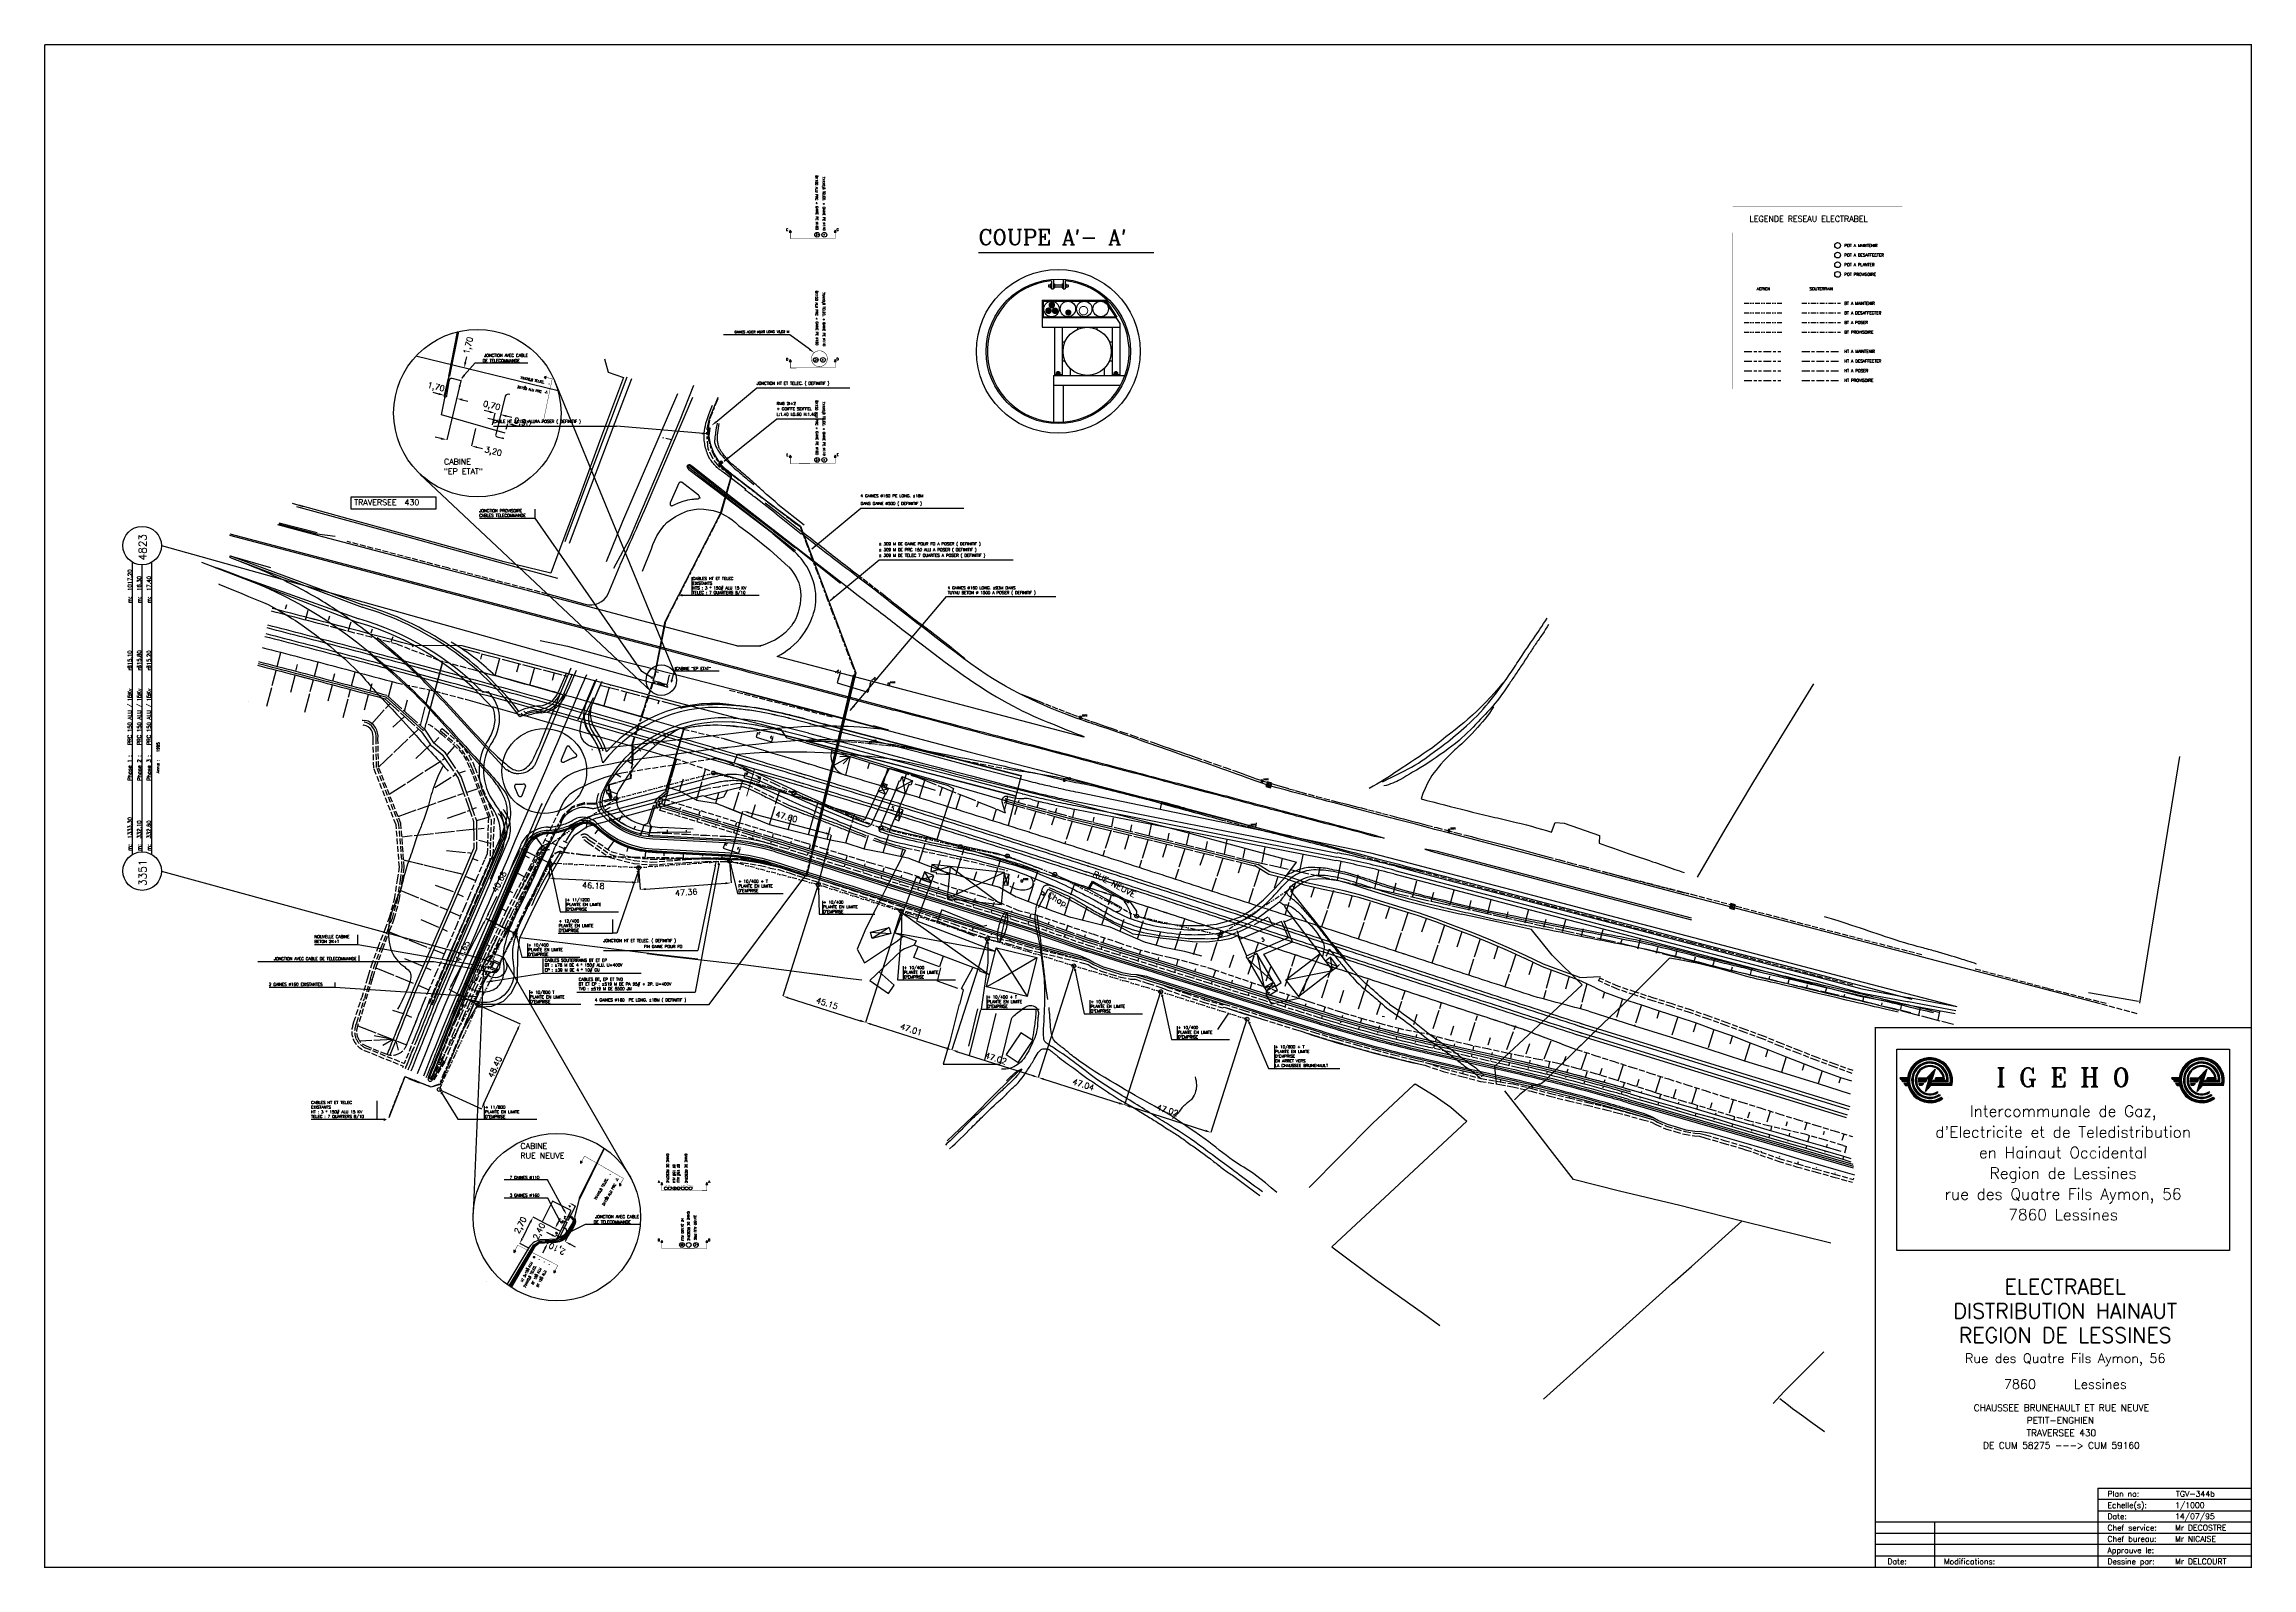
# Model space of a CAD drawing. Header units: millimetres. Extents: x 127045 to 128191, y 151549 to 152340.
import ezdxf
from ezdxf.enums import TextEntityAlignment as Align

# ---------------------------------------------------------------- set-up
doc = ezdxf.new("R2010")
doc.units = ezdxf.units.MM
doc.header["$MEASUREMENT"] = 0
for name, pattern in [('BTA', [5.7, 2.5, -1, 0.1, -1, 0.1, -1]), ('BTS', [4.6, 2.5, -1, 0.1, -1]), ('CENTER2', [28.125, 18.75, -3.125, 3.125, -3.125]), ('HTA', [10, 4, -1, 1.5, -1, 1.5, -1]), ('HTS', [7.5, 4, -1, 1.5, -1]), ('INT_344$0$TYPE1', [4, 3, -1]), ('INT_344$0$TYPE3', [11, 10, -1]), ('M_ISOL_15', [14.5, 4, -1.5, 1.5, -1.5, 1.5, -1.5, 1.5, -1.5]), ('TGV_344$0$TYPE1', [4, 3, -1]), ('VOI_344$0$TYPE3', [11, 10, -1])]:
    doc.linetypes.add(name, pattern=pattern)
doc.layers.get('0').update_dxf_attribs({"color": 252, "linetype": 'CONTINUOUS'})
doc.layers.get('DEFPOINTS').update_dxf_attribs({"linetype": 'CONTINUOUS'})
for name, color, linetype in [('-BT_AER_DES', 5, 'BTA'), ('-BT_SOU_DES', 5, 'BTS'), ('-CAB_DES', 5, 'CONTINUOUS'), ('-GAI_DES', 7, 'CONTINUOUS'), ('-GAI_POS', 7, 'CONTINUOUS'), ('-GAI_PRO', 7, 'CONTINUOUS'), ('-HT_SOU_DES', 5, 'HTS'), ('-HT_SOU_POS', 1, 'HTS'), ('-HT_SOU_PRO', 4, 'HTS'), ('-POT_EX_DES', 5, 'CONTINUOUS'), ('-TXT_CABL_SOU_DES', 7, 'CONTINUOUS'), ('-TXT_CABL_SOU_PRO', 7, 'CONTINUOUS'), ('0020_BATIMENT_MAISON', 252, 'CONTINUOUS'), ('4402_GAINE_160', 6, 'CONTINUOUS'), ('B_100', 3, 'CONTINUOUS'), ('BT_AER_POS', 1, 'BTA'), ('CAB_POSER', 7, 'CONTINUOUS'), ('CARTOUCHE', 7, 'CONTINUOUS'), ('COT_ELEC', 7, 'CONTINUOUS'), ('COTATION', 212, 'CONTINUOUS'), ('COUPS_PRO', 7, 'CONTINUOUS'), ('DETAILS', 7, 'CONTINUOUS'), ('GAI_EXI', 7, 'CONTINUOUS'), ('HT_SOU_EXI', 3, 'HTS'), ('HT_SOU_POS', 1, 'HTS'), ('INT_344$0$1', 252, 'CONTINUOUS'), ('INT_344$0$101', 252, 'CONTINUOUS'), ('INT_344$0$102', 252, 'CONTINUOUS'), ('INT_344$0$104', 252, 'CONTINUOUS'), ('INT_344$0$105', 252, 'CONTINUOUS'), ('INT_344$0$106', 252, 'CONTINUOUS'), ('INT_344$0$113', 252, 'CONTINUOUS'), ('INT_344$0$136', 252, 'CONTINUOUS'), ('INT_344$0$RONDPOINT', 252, 'CONTINUOUS'), ('LEGENDE', 7, 'CONTINUOUS'), ('MATRICULES', 4, 'CONTINUOUS'), ('POT_BT_POS', 1, 'CONTINUOUS'), ('POT_EX_POS', 1, 'CONTINUOUS'), ('TELEC_EXI', 3, 'CONTINUOUS'), ('TGV_344$0$1', 252, 'CONTINUOUS'), ('TGV_344$0$36', 252, 'CONTINUOUS'), ('TGV_344$0$4', 252, 'CONTINUOUS'), ('TGV_344$0$5', 252, 'CONTINUOUS'), ('TGV_344$0$6', 252, 'CONTINUOUS'), ('TXT_CAB_EXI', 7, 'CONTINUOUS'), ('TXT_CAB_POS', 7, 'CONTINUOUS'), ('TXT_CABL_AER_POS', 7, 'CONTINUOUS'), ('TXT_CABL_SOU_EXI', 7, 'CONTINUOUS'), ('TXT_CABL_SOU_POS', 7, 'CONTINUOUS'), ('TXT_GAI_POS', 7, 'CONTINUOUS'), ('TXT_POT_POS', 7, 'CONTINUOUS'), ('TXT_TRAV', 7, 'CONTINUOUS'), ('VOI_344$0$101', 252, 'CONTINUOUS'), ('VOI_344$0$104', 252, 'CONTINUOUS'), ('VOI_344$0$113', 252, 'CONTINUOUS'), ('VOI_344$0$136', 252, 'CONTINUOUS')]:
    doc.layers.add(name, color=color, linetype=linetype)
doc.styles.add('ROMANC', font='romanc', dxfattribs={"height": 1.5})
doc.styles.add('ROMANS', font='romans')
doc.styles.add('ROMANT', font='ROMANT')
doc.styles.get("Standard").update_dxf_attribs({"font": 'txt.shx'})
doc.styles.add('TGV_344$0$SIMPLEX', font='simplex')
doc.dimstyles.new('DADEL', dxfattribs={"dimtxt": 3, "dimasz": 3, "dimexe": 0, "dimexo": 0, "dimgap": 1.5, "dimtad": 0, "dimzin": 0, "dimdsep": 46, "dimtxsty": 'Standard', "dimcen": 0, "dimdle": 1.25, "dimadec": 0, "dimazin": 0, "dimtfac": 0.033333, "dimtofl": 0, "dimtmove": 2, "dimatfit": 3, "dimfxl": 0, "dimtolj": 1, "dimtzin": 0, "dimarcsym": 0})

# ---------------------------------------------------------------- blocks, each defined once
blk = doc.blocks.new('CARTOUA0')
at = {"layer": 'CARTOUCHE'}
for p, q in [((961.1, 164.4), (961.1, 268.8)), ((961.1, 268.8), (1133.8, 268.8)), ((1133.8, 268.8), (1133.8, 164.4)), ((1133.8, 164.4), (961.1, 164.4)), ((1065.5, 41), (1145, 41)), ((1065.5, 41), (1065.5, 0)), ((1145, 35.1), (1065.5, 35.1)), ((1145, 23.4), (949.9, 23.4)), ((980.6, 23.4), (980.6, 0)), ((1065.5, 29.3), (1145, 29.3)), ((949.9, 17.6), (1145, 17.6)), ((1145, 11.7), (949.9, 11.7)), ((949.9, 5.9), (1145, 5.9))]:
    blk.add_line(p, q, dxfattribs=at)
at = {"layer": 'CARTOUCHE', "color": 5}
for p, q in [((966.7, 253.9), (962.6, 253.9)), ((962.6, 253.9), (963, 253.3)), ((963, 253.6), (966.6, 253.6)), ((963, 253.3), (966.6, 253.3)), ((966.6, 252.5), (963.6, 252.5)), ((963.6, 252.5), (964.2, 251.8)), ((966.6, 252.2), (963.9, 252.2)), ((977.3, 253.3), (972.2, 253.3)), ((976.6, 252.5), (972.2, 252.5)), ((976.2, 252.2), (972.2, 252.2)), ((972.3, 253.9), (976.6, 253.9)), ((972.4, 253.6), (976.6, 253.6)), ((975.9, 246.9), (978.1, 254.1)), ((976.6, 252.5), (975.9, 251.8)), ((976.6, 253.9), (981, 258.4)), ((976.7, 253.3), (979.8, 256.6)), ((978.9, 255), (976.7, 247.7)), ((980.1, 257.6), (977.3, 248.3)), ((979.5, 255.6), (977.3, 253.3)), ((981, 258.4), (978.1, 249.2)), ((980, 252.5), (979.3, 251.8)), ((987.5, 252.2), (979.7, 252.2)), ((987.1, 252.5), (980, 252.5)), ((981.3, 253.9), (980.8, 253.3)), ((985.9, 253.3), (980.8, 253.3)), ((985.3, 253.9), (981.3, 253.9)), ((985.3, 253.6), (981.3, 253.6)), ((1103.6, 253.9), (1104, 253.3)), ((1107.7, 253.9), (1103.6, 253.9)), ((1104, 253.6), (1107.6, 253.6)), ((1104, 253.3), (1107.6, 253.3)), ((1104.6, 252.5), (1105.2, 251.8)), ((1107.6, 252.5), (1104.6, 252.5)), ((1107.6, 252.2), (1104.9, 252.2)), ((1118.3, 253.3), (1113.2, 253.3)), ((1117.6, 252.5), (1113.2, 252.5)), ((1117.2, 252.2), (1113.2, 252.2)), ((1113.3, 253.9), (1117.6, 253.9)), ((1113.4, 253.6), (1117.6, 253.6)), ((1116.9, 246.9), (1119.1, 254.1)), ((1117.6, 252.5), (1116.9, 251.8)), ((1117.6, 253.9), (1122, 258.4)), ((1117.7, 253.3), (1120.8, 256.6)), ((1119.9, 255), (1117.7, 247.7)), ((1121.1, 257.6), (1118.3, 248.3)), ((1120.5, 255.6), (1118.3, 253.3)), ((1122, 258.4), (1119.1, 249.2)), ((1121, 252.5), (1120.3, 251.8)), ((1128.5, 252.2), (1120.7, 252.2)), ((1128.1, 252.5), (1121, 252.5)), ((1122.3, 253.9), (1121.8, 253.3)), ((1126.9, 253.3), (1121.8, 253.3)), ((1126.3, 253.9), (1122.3, 253.9)), ((1126.3, 253.6), (1122.3, 253.6)), ((966.7, 251.8), (964.2, 251.8)), ((966.7, 251), (964.7, 251)), ((964.7, 251), (965.6, 249.9)), ((966.8, 250.5), (965.1, 250.5)), ((966.9, 250.3), (965.3, 250.3)), ((965.6, 249.9), (967, 249.9)), ((972.3, 251.8), (975.9, 251.8)), ((972.5, 251), (975.1, 251)), ((974.7, 250.5), (972.6, 250.5)), ((974.5, 250.3), (972.7, 250.3)), ((974, 249.9), (972.9, 249.9)), ((975.1, 251), (974, 249.9)), ((978.8, 249.9), (975.9, 246.9)), ((989.2, 250.5), (978.5, 250.5)), ((989.3, 250.3), (978.5, 250.3)), ((988.8, 251), (978.7, 251)), ((989.7, 249.9), (978.8, 249.9)), ((987.8, 251.8), (979.3, 251.8)), ((982.1, 246.8), (982.4, 246.3)), ((983.2, 245.4), (983.6, 244.8)), ((984.2, 243.9), (984.9, 243.1)), ((987.7, 243.6), (987.7, 243.6)), ((1107.7, 251.8), (1105.2, 251.8)), ((1105.7, 251), (1106.6, 249.9)), ((1107.7, 251), (1105.7, 251)), ((1107.8, 250.5), (1106.1, 250.5)), ((1107.9, 250.3), (1106.3, 250.3)), ((1106.6, 249.9), (1108, 249.9)), ((1113.3, 251.8), (1116.9, 251.8)), ((1113.5, 251), (1116.1, 251)), ((1115.7, 250.5), (1113.6, 250.5)), ((1115.5, 250.3), (1113.7, 250.3)), ((1115, 249.9), (1113.9, 249.9)), ((1116.1, 251), (1115, 249.9)), ((1119.8, 249.9), (1116.9, 246.9)), ((1130.2, 250.5), (1119.5, 250.5)), ((1130.3, 250.3), (1119.5, 250.3)), ((1129.8, 251), (1119.7, 251)), ((1130.7, 249.9), (1119.8, 249.9)), ((1128.8, 251.8), (1120.3, 251.8)), ((1123.1, 246.8), (1123.4, 246.3)), ((1124.2, 245.4), (1124.6, 244.8)), ((1125.2, 243.9), (1125.9, 243.1)), ((1128.7, 243.6), (1128.7, 243.6))]:
    blk.add_line(p, q, dxfattribs=at)
at = {"layer": 'CARTOUCHE', "const_width": 0.68}
for points in [[(0, 790), (1145, 790), (1145, 280)], [(949.9, 0), (0, 0), (0, 790)]]:
    blk.add_lwpolyline(points, dxfattribs=at)
at = {"layer": 'CARTOUCHE', "const_width": 0.683}
blk.add_lwpolyline([(949.9, 0), (949.9, 280), (1145, 280), (1145, 0), (1145, 0)], close=True, dxfattribs=at)
at = {"layer": 'CARTOUCHE', "color": 5}
for centre, radius, start, end in [((978.3, 252.7), 11.7, 345.9278, 304.2358), ((978.3, 252.7), 11.3, 347.7432, 304.1233), ((978.3, 252.7), 11.1, 348.5345, 304.0739), ((1119.3, 252.7), 11.7, 345.9278, 304.2358), ((1119.3, 252.7), 11.3, 347.7432, 304.1233), ((1119.3, 252.7), 11.1, 348.5345, 304.0739), ((978.3, 252.7), 10.6, 350.5519, 303.9471), ((978.3, 252.7), 9.5, 354.459, 303.5903), ((978.3, 252.7), 9.15, 356.431, 303.4606), ((978.3, 252.7), 8.8, 358.5539, 303.3208), ((978.3, 252.7), 7.6, 4.543, 302.7369), ((978.3, 252.7), 7.32, 9.2838, 302.4118), ((978.3, 252.7), 7.06, 9.2838, 302.4118), ((978.3, 252.7), 6.11, 169.2583, 174.8143), ((978.3, 252.7), 6.11, 181.7265, 188.9353), ((1119.3, 252.7), 10.6, 350.5519, 303.9471), ((1119.3, 252.7), 9.5, 354.459, 303.5903), ((1119.3, 252.7), 9.15, 356.431, 303.4606), ((1119.3, 252.7), 8.8, 358.5539, 303.3208), ((1119.3, 252.7), 7.6, 4.543, 302.7369), ((1119.3, 252.7), 7.32, 9.2838, 302.4118), ((1119.3, 252.7), 7.06, 9.2838, 302.4118), ((1119.3, 252.7), 6.11, 169.2583, 174.8143), ((1119.3, 252.7), 6.11, 181.7265, 188.9353), ((978.3, 252.7), 6.11, 196.2348, 207.7721), ((1119.3, 252.7), 6.11, 196.2348, 207.7721)]:
    blk.add_arc(centre, radius, start, end, dxfattribs=at)
at = {"layer": 'CARTOUCHE'}
for s, height, style, p in [('I G E H O', 9.76, 'ROMANT', (1047.4, 249.3)), ('Intercommunale de Gaz,', 5.854, 'ROMANC', (1047.4, 233.7)), ("d'Electricite et de Teledistribution", 5.854, 'ROMANC', (1047.4, 222.9)), ('en Hainaut Occidental', 5.854, 'ROMANC', (1047.4, 212.2)), ('Region de Lessines', 5.854, 'ROMANC', (1047.4, 201.5)), ('rue des Quatre Fils Aymon, 56', 5.854, 'ROMANC', (1047.4, 190.7)), ('7860 Lessines', 5.854, 'ROMANC', (1047.4, 180))]:
    blk.add_text(s, height=height, dxfattribs=dict(at, style=style)).set_placement(p, align=Align.CENTER)
at = {"layer": 'CARTOUCHE', "style": 'ROMANS'}
blk.add_text('ELECTRABEL', height=7.8, dxfattribs=at).set_placement((1048.5, 145.6), align=Align.MIDDLE_CENTER)
for s, height, p in [('DISTRIBUTION HAINAUT', 7.805, (1048.5, 133)), ('REGION DE LESSINES', 7.805, (1048.5, 120.4)), ('Rue des Quatre Fils Aymon, 56', 4.878, (1048.5, 107.7)), ('7860     Lessines', 4.878, (1048.5, 95.1))]:
    blk.add_text(s, height=height, dxfattribs=at).set_placement(p, align=Align.MIDDLE)
for s, height, p in [('Plan no:', 2.93, (1070.4, 36.6)), ('Echelle(s):', 2.927, (1070.4, 30.7)), ('Date:', 2.93, (1070.4, 24.9)), ('Chef service:', 2.927, (1070.4, 19)), ('Chef bureau:', 2.927, (1070.4, 13.2)), ('Date:', 2.93, (956.2, 1.5)), ('Modifications:', 2.927, (985.5, 1.5)), ('Approuve le:', 2.927, (1070.4, 7.3)), ('Dessine par:', 2.927, (1070.4, 1.5))]:
    blk.add_text(s, height=height, dxfattribs=at).set_placement(p)
for tag, p in [('*1', (1046.5, 81)), ('*2', (1046, 74.5)), ('*3', (1046.5, 68)), ('*4', (1046.5, 61.5))]:
    blk.add_attdef(tag, text='', height=3.41, dxfattribs=at).set_placement(p, align=Align.CENTER)
for tag, p in [('NO', (1106, 36.6)), ('ECH', (1105.5, 30.7)), ('DAT', (1105.5, 24.9)), ('SER', (1105.5, 19)), ('BUR', (1105.5, 13.2)), ('DES', (1105.5, 1.5)), ('APP', (1106, 7.2))]:
    blk.add_attdef(tag, p, '', height=2.93, dxfattribs=at)
blk = doc.blocks.new('P_BETON')
blk.add_circle((0, 0), 1)
blk = doc.blocks.new('FLECHE1')
blk.add_lwpolyline([(0, 0, 0, 1.5, 0), (-1.6, 0, 1.5, 1.5, 0)], format="xyseb")
blk = doc.blocks.new('LEGTGV')
at = {"layer": 'LEGENDE', "color": 3, "linetype": 'BTA'}
blk.add_line((6.1, 44.5), (26.1, 44.5), dxfattribs=at)
at = {"layer": 'LEGENDE', "color": 5, "linetype": 'BTA'}
blk.add_line((6.1, 39.5), (26.1, 39.5), dxfattribs=at)
at = {"layer": 'LEGENDE', "color": 1, "linetype": 'BTA'}
blk.add_line((6.1, 34.5), (26.1, 34.5), dxfattribs=at)
at = {"layer": 'LEGENDE', "color": 3, "linetype": 'BTS'}
blk.add_line((36.1, 44.5), (56.1, 44.5), dxfattribs=at)
at = {"layer": 'LEGENDE', "color": 5, "linetype": 'BTS'}
blk.add_line((36.1, 39.5), (56.1, 39.5), dxfattribs=at)
at = {"layer": 'LEGENDE', "color": 1, "linetype": 'BTS'}
blk.add_line((36.1, 34.5), (56.1, 34.5), dxfattribs=at)
at = {"layer": 'LEGENDE', "color": 4, "linetype": 'BTA'}
blk.add_line((6.1, 29.5), (26.1, 29.5), dxfattribs=at)
at = {"layer": 'LEGENDE', "color": 4, "linetype": 'BTS'}
blk.add_line((36.1, 29.5), (56.1, 29.5), dxfattribs=at)
at = {"layer": 'LEGENDE', "color": 3, "linetype": 'HTA'}
blk.add_line((6.1, 19.5), (26.1, 19.5), dxfattribs=at)
at = {"layer": 'LEGENDE', "color": 5, "linetype": 'HTA'}
blk.add_line((6.1, 14.5), (26.1, 14.5), dxfattribs=at)
at = {"layer": 'LEGENDE', "color": 3, "linetype": 'HTS'}
blk.add_line((36.1, 19.5), (56.1, 19.5), dxfattribs=at)
at = {"layer": 'LEGENDE', "color": 5, "linetype": 'HTS'}
blk.add_line((36.1, 14.5), (56.1, 14.5), dxfattribs=at)
at = {"layer": 'LEGENDE', "color": 1, "linetype": 'HTA'}
blk.add_line((6.1, 9.5), (26.1, 9.5), dxfattribs=at)
at = {"layer": 'LEGENDE', "color": 4, "linetype": 'HTA'}
blk.add_line((6.1, 4.5), (26.1, 4.5), dxfattribs=at)
at = {"layer": 'LEGENDE', "color": 1, "linetype": 'HTS'}
blk.add_line((36.1, 9.5), (56.1, 9.5), dxfattribs=at)
at = {"layer": 'LEGENDE', "color": 4, "linetype": 'HTS'}
blk.add_line((36.1, 4.5), (56.1, 4.5), dxfattribs=at)
at = {"layer": 'LEGENDE', "const_width": 0.1}
blk.add_lwpolyline([(0.1, 94.7), (88.2, 94.7), (88.2, 0), (0, 0)], close=True, dxfattribs=at)
at = {"layer": 'LEGENDE', "color": 3}
blk.add_circle((54.6, 74.5), 1.5, dxfattribs=at)
at = {"layer": 'LEGENDE', "color": 5}
blk.add_circle((54.6, 69.5), 1.5, dxfattribs=at)
at = {"layer": 'LEGENDE', "color": 1}
blk.add_circle((54.6, 64.5), 1.5, dxfattribs=at)
at = {"layer": 'LEGENDE', "color": 4}
blk.add_circle((54.6, 59.5), 1.5, dxfattribs=at)
at = {"layer": 'LEGENDE', "style": 'ROMANC'}
blk.add_text('LEGENDE RESEAU ELECTRABEL', height=3, dxfattribs=at).set_placement((8.9, 86.8))
for s, p in [('POT A MAINTENIR', (58.1, 74.5)), ('POT A DESAFFECTER', (58.1, 69.5)), ('POT A PLANTER', (58.1, 64.5)), ('POT PROVISOIRE', (58.1, 59.5)), ('BT A MAINTENIR', (58.1, 44.5)), ('BT A DESAFFECTER', (58.1, 39.5)), ('BT A POSER', (58.1, 34.5)), ('BT PROVISOIRE', (58.1, 29.5)), ('HT A MAINTENIR', (58.1, 19.5)), ('HT A DESAFFECTER', (58.1, 14.5)), ('HT A POSER', (58.1, 9.5)), ('HT PROVISOIRE', (58.1, 4.5))]:
    blk.add_text(s, height=1.5, dxfattribs=at).set_placement(p, align=Align.MIDDLE_LEFT)
for s, p in [('AERIEN', (16.1, 52)), ('SOUTERRAIN', (46.1, 52))]:
    blk.add_text(s, height=1.5, dxfattribs=at).set_placement(p, align=Align.MIDDLE_CENTER)
blk = doc.blocks.new('INT_344')
at = {"linetype": 'Continuous'}
for p, q in [((127370.99471, 151963.58207), (127371.758478, 151963.354929)), ((127371.160249, 151964.157565), (127371.926, 151963.931068)), ((127371.31859, 151964.725866), (127372.093523, 151964.507207)), ((127371.498524, 151965.308555), (127372.261045, 151965.083346)), ((127371.664062, 151965.891244), (127372.428567, 151965.659485)), ((127371.813743, 151966.512655), (127372.609374, 151966.281311)), ((127371.981312, 151967.032039), (127372.763612, 151966.811763)), ((127372.14888, 151967.618441), (127372.931135, 151967.387902)), ((127372.484018, 151968.757735), (127373.263533, 151968.531078)), ((127372.522518, 151968.131564), (127373.098657, 151967.964041)), ((127368.477399, 151954.929827), (127369.245642, 151954.712843)), ((127368.636011, 151955.528187), (127369.413164, 151955.288982)), ((127368.816252, 151956.090501), (127369.580686, 151955.865121)), ((127368.974865, 151956.667234), (127369.748209, 151956.44126)), ((127369.140687, 151957.236757), (127369.915731, 151957.017399)), ((127369.313718, 151957.820699), (127370.083254, 151957.593538)), ((127369.47954, 151958.397432), (127370.250776, 151958.169677)), ((127369.652571, 151958.974165), (127370.418298, 151958.745816)), ((127369.832812, 151959.550897), (127370.585821, 151959.321955)), ((127369.984215, 151960.12763), (127370.753343, 151959.898094)), ((127370.157247, 151960.697153), (127370.920866, 151960.474233)), ((127370.315859, 151961.273886), (127371.088388, 151961.050372)), ((127370.4961, 151961.865037), (127371.255911, 151961.626512)), ((127370.669131, 151962.427351), (127371.423433, 151962.202651)), ((127370.836368, 151962.992188), (127371.590955, 151962.77879)), ((127252.599287, 151812.509957, 56.659481), (127246.530747, 151802.464386))]:
    blk.add_line(p, q, dxfattribs=at)
for p, q in [((127850.19726, 151850.399955, 67.541634), (127855.001292, 151848.14737, 67.541634)), ((127846.832945, 151838.262853, 63.345001), (127860.796302, 151833.816469, 63.345001)), ((127855.001292, 151848.14737, 67.541634), (127864.248216, 151844.551207, 67.541634)), ((127864.248216, 151844.551207, 67.541634), (127874.082247, 151841.542172, 67.541634)), ((127874.082247, 151841.542172, 67.541634), (127883.329171, 151838.386355, 67.541634)), ((127883.329171, 151838.386355, 67.541634), (127892.943036, 151835.303929, 67.541634)), ((127860.796302, 151833.816469, 63.345001), (127870.569809, 151830.591082, 63.345001)), ((127870.569809, 151830.591082, 63.345001), (127889.58135, 151824.763204, 63.345001)), ((127892.943036, 151835.303929, 67.541634), (127902.556902, 151832.148113, 67.541634)), ((127902.556902, 151832.148113, 67.541634), (127911.730438, 151828.772123, 67.541634)), ((127911.730438, 151828.772123, 67.541634), (127921.344304, 151825.396132, 67.541634)), ((127889.58135, 151824.763204, 63.345001), (127908.56023, 151818.768074, 63.345001)), ((127908.56023, 151818.768074, 63.345001), (127927.64955, 151812.524195, 63.345001)), ((127921.344304, 151825.396132, 67.541634), (127930.591228, 151821.87336, 67.541634)), ((127930.591228, 151821.87336, 67.541634), (127939.764764, 151818.350588, 67.541634)), ((127939.764764, 151818.350588, 67.541634), (127949.158465, 151814.46086, 67.541634)), ((127949.158465, 151814.46086, 67.541634), (127958.625554, 151810.938088, 67.541634)), ((127927.64955, 151812.524195, 63.345001), (127946.731629, 151806.654384, 63.345001)), ((127946.731629, 151806.654384, 63.345001), (127965.81227, 151800.654976, 63.345001)), ((127958.625554, 151810.938088, 67.541634), (127967.872478, 151807.341925, 67.541634)), ((127967.872478, 151807.341925, 67.541634), (127977.486344, 151803.819152, 67.541634)), ((127977.486344, 151803.819152, 67.541634), (127983.074157, 151802.153573, 67.541634)), ((127868.319515, 151795.305761, 68.115097), (127873.519045, 151793.716182, 68.115097)), ((127873.519045, 151793.716182, 68.115097), (127882.976132, 151790.98159, 68.115097)), ((127965.81227, 151800.654976, 63.345001), (127982.429971, 151795.283427, 63.345001)), ((127882.976132, 151790.98159, 68.115097), (127892.711368, 151788.20065, 68.115097)), ((127892.711368, 151788.20065, 68.115097), (127902.353888, 151785.37336, 68.115097)), ((127902.353888, 151785.37336, 68.115097), (127911.950049, 151782.638769, 68.115097)), ((127911.950049, 151782.638769, 68.115097), (127921.407136, 151779.76513, 68.115097)), ((127921.407136, 151779.76513, 68.115097), (127931.46688, 151776.845142, 68.115097)), ((127931.46688, 151776.845142, 68.115097), (127940.599459, 151774.1569, 68.115097)), ((127940.599459, 151774.1569, 68.115097), (127950.19562, 151771.375959, 68.115097)), ((127950.19562, 151771.375959, 68.115097), (127959.884498, 151768.595019, 68.115097)), ((127959.884498, 151768.595019, 68.115097), (127969.527018, 151765.767729, 68.115097)), ((127978.716004, 151768.571531, 66.803246), (127980.584963, 151767.956233, 66.803246)), ((127969.527018, 151765.767729, 68.115097), (127979.030463, 151762.986788, 68.115097)), ((127979.030463, 151762.986788, 68.115097), (127982.813958, 151761.740349, 68.115097))]:
    blk.add_line(p, q)
at = {"layer": 'INT_344$0$1'}
for p, q in [((127332.269731, 151933.545364, 64.269493), (127332.567831, 151933.255689, 64.251002)), ((127332.567831, 151933.255689, 64.251002), (127332.879002, 151932.980287, 64.232526)), ((127332.879002, 151932.980287, 64.232526), (127333.198371, 151932.714966, 64.214061)), ((127333.198371, 151932.714966, 64.214061), (127333.521646, 151932.454989, 64.195602)), ((127333.521646, 151932.454989, 64.195602), (127335.669967, 151930.761297, 64.145888)), ((127335.669967, 151930.761297, 64.145888), (127337.858021, 151929.108751, 64.096119)), ((127337.858021, 151929.108751, 64.096119), (127340.125983, 151927.557521, 64.046277)), ((127291.205399, 151914.795751, 62.961193), (127294.812215, 151923.205564, 63.433178)), ((127340.125983, 151927.557521, 64.046277), (127342.502589, 151926.174918, 63.996342)), ((127342.502589, 151926.174918, 63.996342), (127344.971638, 151924.979477, 63.946449)), ((127344.971638, 151924.979477, 63.946449), (127347.512363, 151923.948232, 63.896664)), ((127347.512363, 151923.948232, 63.896664), (127350.107071, 151923.067469, 63.846903)), ((127350.107071, 151923.067469, 63.846903), (127352.742074, 151922.321345, 63.797085)), ((127352.742074, 151922.321345, 63.797085), (127354.709099, 151921.893783, 63.760528)), ((127354.709099, 151921.893783, 63.760528), (127356.698854, 151921.594274, 63.724017)), ((127356.698854, 151921.594274, 63.724017), (127358.695255, 151921.372139, 63.68755)), ((127358.695255, 151921.372139, 63.68755), (127360.690178, 151921.175177, 63.651127)), ((127360.690178, 151921.175177, 63.651127), (127361.652202, 151921.090818, 63.631842)), ((127361.652202, 151921.090818, 63.631842), (127362.61559, 151921.024538, 63.61256)), ((127362.61559, 151921.024538, 63.61256), (127363.579756, 151920.972516, 63.593279)), ((127363.579756, 151920.972516, 63.593279), (127364.54434, 151920.930916, 63.573998)), ((127364.54434, 151920.930916, 63.573998), (127365.508606, 151920.894863, 63.554727)), ((127365.508606, 151920.894863, 63.554727), (127366.472929, 151920.859437, 63.535455)), ((127366.472929, 151920.859437, 63.535455), (127367.43715, 151920.820787, 63.516182)), ((127367.43715, 151920.820787, 63.516182), (127368.401059, 151920.775063, 63.49691)), ((127368.401059, 151920.775063, 63.49691), (127378.387595, 151920.256322, 63.317661)), ((127378.387595, 151920.256322, 63.317661), (127388.374132, 151919.73758, 63.178429)), ((127388.374132, 151919.73758, 63.178429), (127398.360668, 151919.218839, 63.079205)), ((127398.360668, 151919.218839, 63.079205), (127398.402051, 151919.216846, 63.078898)), ((127398.402051, 151919.216846, 63.078898), (127398.443449, 151919.214996, 63.07859)), ((127398.443449, 151919.214996, 63.07859), (127398.484839, 151919.212887, 63.078283)), ((127398.484839, 151919.212887, 63.078283), (127398.526188, 151919.210117, 63.077976)), ((127398.526188, 151919.210117, 63.077976), (127400.918407, 151919.020818, 63.063331)), ((127400.918407, 151919.020818, 63.063331), (127403.309814, 151918.811298, 63.048684)), ((127403.309814, 151918.811298, 63.048684), (127405.69766, 151918.556882, 63.034034)), ((127405.69766, 151918.556882, 63.034034), (127408.07735, 151918.233119, 63.019379)), ((127408.07735, 151918.233119, 63.019379), (127410.446934, 151917.835096, 63.014728)), ((127410.446934, 151917.835096, 63.014728), (127412.80468, 151917.37336, 63.010079)), ((127412.80468, 151917.37336, 63.010079), (127415.15127, 151916.860023, 63.005431)), ((127285.252421, 151900.915517, 62.065891), (127289.194023, 151910.105935, 62.665874)), ((127289.194023, 151910.105935, 62.665874), (127291.205399, 151914.795751, 62.961193)), ((127415.15127, 151916.860023, 63.005431), (127417.488429, 151916.307018, 63.000782)), ((127417.488429, 151916.307018, 63.000782), (127418.688882, 151915.996098, 63.002294)), ((127418.688882, 151915.996098, 63.002294), (127419.881828, 151915.657648, 63.003806)), ((127419.881828, 151915.657648, 63.003806), (127421.070113, 151915.304152, 63.005317)), ((127421.070113, 151915.304152, 63.005317), (127422.257213, 151914.947927, 63.006828)), ((127422.257213, 151914.947927, 63.006828), (127422.340847, 151914.922622, 63.007028)), ((127422.340847, 151914.922622, 63.007028), (127422.424316, 151914.896779, 63.007227)), ((127422.424316, 151914.896779, 63.007227), (127422.507616, 151914.870398, 63.007426)), ((127422.507616, 151914.870398, 63.007426), (127422.590745, 151914.843481, 63.007626)), ((127281.310818, 151891.7251, 61.465908), (127285.252421, 151900.915517, 62.065891)), ((127274.757711, 151876.44558, 60.468403), (127278.699313, 151885.635997, 61.06839)), ((127278.699313, 151885.635997, 61.06839), (127281.310818, 151891.7251, 61.465908)), ((127270.816109, 151867.255163, 59.86842), (127274.757711, 151876.44558, 60.468403)), ((127264.255755, 151851.958746, 58.889812), (127268.197357, 151861.149164, 59.469799)), ((127268.197357, 151861.149164, 59.469799), (127270.816109, 151867.255163, 59.86842)), ((127260.314153, 151842.768329, 58.349827), (127264.255755, 151851.958746, 58.889812)), ((127257.868498, 151837.06693, 58.03133), (127258.224446, 151837.895875, 58.079765)), ((127258.224446, 151837.895875, 58.079765), (127260.314153, 151842.768329, 58.349827)), ((127253.249108, 151825.532236, 57.447734), (127254.178584, 151827.853023, 57.556454)), ((127254.178584, 151827.853023, 57.556454), (127255.099694, 151830.153053, 57.675173)), ((127255.099694, 151830.153053, 57.675173), (127256.020769, 151832.453097, 57.793892)), ((127256.020769, 151832.453097, 57.793892), (127256.941809, 151834.753156, 57.912611)), ((127256.941809, 151834.753156, 57.912611), (127257.862814, 151837.053227, 58.03133)), ((127248.295734, 151813.165494, 56.944063), (127248.851741, 151814.553232, 56.945805)), ((127248.851741, 151814.553232, 56.945805), (127250.460516, 151818.569941, 57.121574)), ((127250.460516, 151818.569941, 57.121574), (127251.390045, 151820.890707, 57.230294)), ((127251.390045, 151820.890707, 57.230294), (127252.319585, 151823.211468, 57.339014)), ((127252.319585, 151823.211468, 57.339014), (127253.249108, 151825.532236, 57.447734)), ((127244.400881, 151803.452455, 56.93187), (127244.956915, 151804.840182, 56.933611)), ((127244.956915, 151804.840182, 56.933611), (127245.513228, 151806.227796, 56.935353)), ((127245.513228, 151806.227796, 56.935353), (127246.069733, 151807.615334, 56.937095)), ((127246.069733, 151807.615334, 56.937095), (127246.626342, 151809.002831, 56.938837)), ((127246.626342, 151809.002831, 56.938837), (127247.182946, 151810.390329, 56.940579)), ((127247.182946, 151810.390329, 56.940579), (127247.73944, 151811.777872, 56.942321)), ((127247.73944, 151811.777872, 56.942321), (127248.295734, 151813.165494, 56.944063))]:
    blk.add_line(p, q, dxfattribs=at)
for centre, radius, start, end in [((127306.691403, 151918.188446), 12.90002, 123.559442106, 157.118809909), ((127306.692732, 151918.184), 12.904459, 90.005966006, 123.553445605), ((127305.307246, 151963.152278), 32.100063, 272.445351445, 285.498780918), ((127305.307234, 151963.152277), 32.100065, 285.49880339, 298.552232864), ((127325.65332, 151926.182754), 10.10002, 83.992079385, 119.77105554), ((127325.338765, 151926.280915), 10.040521, 46.347331481, 82.148000656)]:
    blk.add_arc(centre, radius, start, end, dxfattribs=at)
at = {"layer": 'INT_344$0$101'}
for p, q in [((127318.569134, 152016.146448, 65.139999), (127314.906448, 152007.606365, 65.047005)), ((127321.280307, 152014.983675, 65.139999), (127317.617621, 152006.443593, 65.047005)), ((127326.564797, 152012.717255, 65.139999), (127322.902112, 152004.177172, 65.047005)), ((127331.849287, 152010.450834, 65.139999), (127328.186602, 152001.910751, 65.047005)), ((127334.560461, 152009.288061, 65.139999), (127330.897775, 152000.747978, 65.047005)), ((127314.906448, 152007.606365, 65.047005), (127312.952946, 152003.051491, 64.997406)), ((127317.617621, 152006.443593, 65.047005), (127315.629178, 152001.807249, 64.996521)), ((127322.902112, 152004.177172, 65.047005), (127318.960509, 151994.986754, 64.94693)), ((127328.186602, 152001.910751, 65.047005), (127326.174618, 151997.219519, 64.995918)), ((127330.897775, 152000.747978, 65.047005), (127328.72453, 151995.810331, 64.993019)), ((127318.186803, 151993.182746, 64.927284), (127314.245201, 151983.992328, 64.827209)), ((127318.960509, 151994.986754, 64.94693), (127318.314544, 151993.480592, 64.930527)), ((127311.74703, 151978.16748, 64.763779), (127307.805427, 151968.977063, 64.663704)), ((127314.245201, 151983.992328, 64.827209), (127311.74703, 151978.16748, 64.763779)), ((127307.233154, 151967.642724, 64.64917), (127305.307256, 151963.152215, 64.590324)), ((127307.805427, 151968.977063, 64.663704), (127307.233154, 151967.642724, 64.64917)), ((127301.365654, 151953.961797, 64.407867), (127297.424052, 151944.77138, 64.142075)), ((127305.307256, 151963.152215, 64.590324), (127301.365654, 151953.961797, 64.407867)), ((127297.424052, 151944.77138, 64.142075), (127293.482449, 151935.580963, 63.79295)), ((127293.482449, 151935.580963, 63.79295), (127289.540847, 151926.390545, 63.360489)), ((127333.775414, 151932.69845, 64.230598), (127335.847873, 151930.939443, 64.180736)), ((127334.446016, 151933.440268, 64.230598), (127336.470833, 151931.721697, 64.180736)), ((127335.847873, 151930.939443, 64.180736), (127338.026153, 151929.313314, 64.13097)), ((127336.470833, 151931.721697, 64.180736), (127338.599037, 151930.132951, 64.13097)), ((127339.585628, 151935.632969, 64.180736), (127337.799025, 151937.149355, 64.230598)), ((127338.026153, 151929.313314, 64.13097), (127340.301747, 151927.826415, 64.081204)), ((127340.208588, 151936.415223, 64.180736), (127338.469628, 151937.891172, 64.230598)), ((127338.599037, 151930.132951, 64.13097), (127340.822318, 151928.680233, 64.081204)), ((127340.675807, 151937.001914, 64.180736), (127338.972579, 151938.447535, 64.230598)), ((127341.463456, 151934.231134, 64.13097), (127339.585628, 151935.632969, 64.180736)), ((127342.036339, 151935.05077, 64.13097), (127340.208588, 151936.415223, 64.180736)), ((127342.466002, 151935.665498, 64.13097), (127340.675807, 151937.001914, 64.180736)), ((127343.425174, 151932.949324, 64.081204), (127341.463456, 151934.231134, 64.13097)), ((127343.945745, 151933.803142, 64.081204), (127342.036339, 151935.05077, 64.13097)), ((127344.336174, 151934.443506, 64.081204), (127342.466002, 151935.665498, 64.13097)), ((127345.463124, 151931.792545, 64.031342), (127343.425174, 151932.949324, 64.081204)), ((127345.929349, 151932.67721, 64.031342), (127343.945745, 151933.803142, 64.081204)), ((127346.279019, 151933.34071, 64.031342), (127344.336174, 151934.443506, 64.081204)), ((127347.573286, 151930.770757, 63.98145), (127345.463124, 151931.792545, 64.031342)), ((127347.987155, 151931.681094, 63.981449), (127345.929349, 151932.67721, 64.031342)), ((127348.297557, 151932.363846, 63.981448), (127346.279019, 151933.34071, 64.031342)), ((127349.744668, 151929.889168, 63.931664), (127347.573286, 151930.770757, 63.98145)), ((127350.104773, 151930.822081, 63.931663), (127347.987155, 151931.681094, 63.981449)), ((127350.374851, 151931.521765, 63.931662), (127348.297557, 151932.363846, 63.981448)), ((127351.962214, 151929.136182, 63.881903), (127349.744668, 151929.889168, 63.931664)), ((127352.267329, 151930.088497, 63.881902), (127350.104773, 151930.822081, 63.931663)), ((127352.496166, 151930.802734, 63.881902), (127350.374851, 151931.521765, 63.931662)), ((127354.21426, 151928.498393, 63.832085), (127351.962214, 151929.136182, 63.881903)), ((127354.463349, 151929.466874, 63.832085), (127352.267329, 151930.088497, 63.881902)), ((127354.650165, 151930.193234, 63.832085), (127352.496166, 151930.802734, 63.881902)), ((127356.084931, 151929.096298, 63.795568), (127354.463349, 151929.466874, 63.832085)), ((127354.73941, 151930.170428, 63.830013), (127354.650165, 151930.193234, 63.832085)), ((127354.828724, 151930.147897, 63.827942), (127354.73941, 151930.170428, 63.830013)), ((127354.918107, 151930.125641, 63.825871), (127354.828724, 151930.147897, 63.827942)), ((127355.007557, 151930.103658, 63.823799), (127354.918107, 151930.125641, 63.825871)), ((127357.724191, 151928.814015, 63.759106), (127356.084931, 151929.096298, 63.795568)), ((127368.82124, 151928.864157, 63.53191), (127361.092099, 151929.26564, 63.686127)), ((127378.807776, 151928.345416, 63.352661), (127368.82124, 151928.864157, 63.53191)), ((127280.86618, 151919.230053, 62.930195), (127278.854803, 151914.540237, 62.634876)), ((127282.382599, 151918.579689, 62.757195), (127280.371222, 151913.889873, 62.461876)), ((127284.807782, 151928.42047, 63.445988), (127280.86618, 151919.230053, 62.930195)), ((127286.324201, 151927.770106, 63.272987), (127282.382599, 151918.579689, 62.757195)), ((127289.540847, 151926.390545, 63.360489), (127285.599245, 151917.200128, 62.844696)), ((127292.494625, 151924.39807, 63.326092), (127288.815891, 151915.820567, 62.844696)), ((127290.33231, 151915.170203, 62.930195), (127293.979873, 151923.675024, 63.407509)), ((127291.756824, 151914.559254, 62.961193), (127295.36364, 151922.969068, 63.433178)), ((127340.301747, 151927.826415, 64.081204), (127342.665768, 151926.484551, 64.031342)), ((127340.822318, 151928.680233, 64.081204), (127343.131994, 151927.369216, 64.031342)), ((127342.665768, 151926.484551, 64.031342), (127345.109643, 151925.300854, 63.98145)), ((127343.131994, 151927.369216, 64.031342), (127345.523511, 151926.21119, 63.98145)), ((127345.109643, 151925.300854, 63.98145), (127347.624307, 151924.279144, 63.931665)), ((127345.523511, 151926.21119, 63.98145), (127347.984411, 151925.212056, 63.931664)), ((127347.624307, 151924.279144, 63.931665), (127350.192514, 151923.406356, 63.881904)), ((127347.984411, 151925.212056, 63.931664), (127350.497629, 151924.358671, 63.881903)), ((127350.192514, 151923.406356, 63.881904), (127352.800859, 151922.667364, 63.832085)), ((127350.497629, 151924.358671, 63.881903), (127353.049948, 151923.635845, 63.832085)), ((127352.800859, 151922.667364, 63.832085), (127354.751236, 151922.22165, 63.795568)), ((127353.049948, 151923.635845, 63.832085), (127354.947551, 151923.202191, 63.795568)), ((127355.888615, 151928.115757, 63.795568), (127354.21426, 151928.498393, 63.832085)), ((127354.751236, 151922.22165, 63.795568), (127356.722874, 151921.882131, 63.759106)), ((127354.947551, 151923.202191, 63.795568), (127356.865841, 151922.871859, 63.759106)), ((127357.581224, 151927.824288, 63.759106), (127355.888615, 151928.115757, 63.795568)), ((127356.722874, 151921.882131, 63.759106), (127358.709995, 151921.649803, 63.722643)), ((127356.865841, 151922.871859, 63.759106), (127358.799195, 151922.645817, 63.722643)), ((127359.287125, 151927.624839, 63.722643), (127357.581224, 151927.824288, 63.759106)), ((127359.376324, 151928.620853, 63.722643), (127357.724191, 151928.814015, 63.759106)), ((127358.709995, 151921.649803, 63.722643), (127360.706778, 151921.525346, 63.686127)), ((127358.799195, 151922.645817, 63.722643), (127360.741948, 151922.524728, 63.686127)), ((127361.001319, 151927.517996, 63.686127), (127359.287125, 151927.624839, 63.722643)), ((127361.036489, 151928.517377, 63.686127), (127359.376324, 151928.620853, 63.722643)), ((127360.690074, 151921.526074, 63.686127), (127368.419215, 151921.124591, 63.53191)), ((127360.741948, 151922.524728, 63.686127), (127368.471089, 151922.123245, 63.53191)), ((127368.73046, 151927.116513, 63.53191), (127361.001319, 151927.517996, 63.686127)), ((127368.782334, 151928.115167, 63.53191), (127361.053193, 151928.516649, 63.686127)), ((127368.419215, 151921.124591, 63.53191), (127378.405751, 151920.60585, 63.352661)), ((127368.471089, 151922.123245, 63.53191), (127378.457625, 151921.604504, 63.352661)), ((127378.716996, 151926.597772, 63.352661), (127368.73046, 151927.116513, 63.53191)), ((127378.76887, 151927.596426, 63.352661), (127368.782334, 151928.115167, 63.53191)), ((127378.405751, 151920.60585, 63.352661), (127388.392288, 151920.087109, 63.213428)), ((127378.457625, 151921.604504, 63.352661), (127388.444162, 151921.085763, 63.213428)), ((127388.703532, 151926.079031, 63.213428), (127378.716996, 151926.597772, 63.352661)), ((127388.755407, 151927.077685, 63.213428), (127378.76887, 151927.596426, 63.352661)), ((127388.794312, 151927.826675, 63.213428), (127378.807776, 151928.345416, 63.352661)), ((127388.392288, 151920.087109, 63.213428), (127398.378824, 151919.568368, 63.114204)), ((127388.444162, 151921.085763, 63.213428), (127398.430698, 151920.567022, 63.114204)), ((127398.690069, 151925.56029, 63.114204), (127388.703532, 151926.079031, 63.213428)), ((127398.741943, 151926.558944, 63.114204), (127388.755407, 151927.077685, 63.213428)), ((127398.780849, 151927.307934, 63.114204), (127388.794312, 151927.826675, 63.213428)), ((127398.378824, 151919.568368, 63.114204), (127398.534365, 151919.560289, 63.112976)), ((127398.430698, 151920.567022, 63.114204), (127398.586239, 151920.558942, 63.112976)), ((127398.534365, 151919.560289, 63.112976), (127400.941801, 151919.405041, 63.098324)), ((127398.586239, 151920.558942, 63.112976), (127401.018623, 151920.402086, 63.098324)), ((127398.845609, 151925.552211, 63.112976), (127398.690069, 151925.56029, 63.114204)), ((127398.897484, 151926.550864, 63.112976), (127398.741943, 151926.558944, 63.114204)), ((127398.936389, 151927.299854, 63.112976), (127398.780849, 151927.307934, 63.114204)), ((127401.402731, 151925.38731, 63.098324), (127398.845609, 151925.552211, 63.112976)), ((127401.479553, 151926.384355, 63.098324), (127398.897484, 151926.550864, 63.112976)), ((127401.537169, 151927.132139, 63.098324), (127398.936389, 151927.299854, 63.112976)), ((127400.941801, 151919.405041, 63.098324), (127403.344605, 151919.189663, 63.083677)), ((127401.018623, 151920.402086, 63.098324), (127403.446326, 151920.184476, 63.083677)), ((127403.954932, 151925.158541, 63.083677), (127401.402731, 151925.38731, 63.098324)), ((127404.056653, 151926.153354, 63.083677), (127401.479553, 151926.384355, 63.098324)), ((127404.132944, 151926.899463, 63.083677), (127401.537169, 151927.132139, 63.098324)), ((127403.344605, 151919.189663, 63.083677), (127405.741274, 151918.914288, 63.06903)), ((127403.446326, 151920.184476, 63.083677), (127405.867831, 151919.906247, 63.06903)), ((127406.500617, 151924.866044, 63.06903), (127403.954932, 151925.158541, 63.083677)), ((127406.627174, 151925.858003, 63.06903), (127404.056653, 151926.153354, 63.083677)), ((127406.722092, 151926.601973, 63.06903), (127404.132944, 151926.899463, 63.083677)), ((127405.741274, 151918.914288, 63.06903), (127408.13031, 151918.579089, 63.054379)), ((127405.867831, 151919.906247, 63.06903), (127408.281624, 151919.567574, 63.054379)), ((127409.038194, 151924.510003, 63.054379), (127406.500617, 151924.866044, 63.06903)), ((127409.189508, 151925.498489, 63.054379), (127406.627174, 151925.858003, 63.06903)), ((127409.302994, 151926.239853, 63.054379), (127406.722092, 151926.601973, 63.06903)), ((127408.13031, 151918.579089, 63.054379), (127410.512688, 151918.178806, 63.049728)), ((127408.281624, 151919.567574, 63.054379), (127410.685685, 151919.163729, 63.049728)), ((127411.565539, 151924.085447, 63.049728), (127409.038194, 151924.510003, 63.054379)), ((127411.738536, 151925.07037, 63.049728), (127409.189508, 151925.498489, 63.054379)), ((127411.868283, 151925.809061, 63.049728), (127409.302994, 151926.239853, 63.054379)), ((127410.512688, 151918.178806, 63.049728), (127412.883129, 151917.714315, 63.045079)), ((127410.685685, 151919.163729, 63.049728), (127413.077725, 151918.695199, 63.045079)), ((127414.080248, 151923.59289, 63.045079), (127411.565539, 151924.085447, 63.049728)), ((127414.274844, 151924.573774, 63.045079), (127411.738536, 151925.07037, 63.049728)), ((127414.420791, 151925.309436, 63.045079), (127411.868283, 151925.809061, 63.049728)), ((127412.883129, 151917.714315, 63.045079), (127415.242344, 151917.197947, 63.040431)), ((127413.077725, 151918.695199, 63.045079), (127415.458444, 151918.174318, 63.040431)), ((127416.583056, 151923.045298, 63.040431), (127414.080248, 151923.59289, 63.045079)), ((127416.799157, 151924.021669, 63.040431), (127414.274844, 151924.573774, 63.045079)), ((127416.961232, 151924.753947, 63.040431), (127414.420791, 151925.309436, 63.045079)), ((127415.458444, 151918.174318, 63.040431), (127417.829601, 151917.613236, 63.035782)), ((127419.075811, 151922.455442, 63.035782), (127416.583056, 151923.045298, 63.040431)), ((127419.313312, 151923.426829, 63.035782), (127416.799157, 151924.021669, 63.040431)), ((127419.491438, 151924.15537, 63.035782), (127416.961232, 151924.753947, 63.040431)), ((127417.829601, 151917.613236, 63.035782), (127419.048175, 151917.303035, 63.037294)), ((127420.356876, 151922.129333, 63.037294), (127419.075811, 151922.455442, 63.035782)), ((127420.612739, 151923.096046, 63.037294), (127419.313312, 151923.426829, 63.035782)), ((127420.804636, 151923.821081, 63.037294), (127419.491438, 151924.15537, 63.035782)), ((127421.631531, 151921.779011, 63.038805), (127420.356876, 151922.129333, 63.037294)), ((127421.905664, 151922.740703, 63.038805), (127420.612739, 151923.096046, 63.037294)), ((127422.111264, 151923.461972, 63.038805), (127420.804636, 151923.821081, 63.037294)), ((127422.899321, 151921.404602, 63.040316), (127421.631531, 151921.779011, 63.038805)), ((127423.191626, 151922.360927, 63.040316), (127421.905664, 151922.740703, 63.038805)), ((127423.410854, 151923.078171, 63.040316), (127422.111264, 151923.461972, 63.038805)), ((127424.15979, 151921.006239, 63.041828), (127422.899321, 151921.404602, 63.040316)), ((127424.470161, 151921.956855, 63.041828), (127423.191626, 151922.360927, 63.040316)), ((127424.702939, 151922.669817, 63.041828), (127423.410854, 151923.078171, 63.040316)), ((127424.835518, 151920.794634, 63.043491), (127424.15979, 151921.006239, 63.041828)), ((127425.13436, 151921.748936, 63.008488), (127424.458631, 151921.960542, 63.006828)), ((127425.358491, 151922.464663, 63.008488), (127424.682763, 151922.676269, 63.006828)), ((127428.74594, 151919.570078, 63.057037), (127424.835518, 151920.794634, 63.043491)), ((127429.044782, 151920.52438, 63.022038), (127425.13436, 151921.748936, 63.008488)), ((127429.268913, 151921.240107, 63.022038), (127425.358491, 151922.464663, 63.008488)), ((127438.288967, 151916.58166, 63.098297), (127428.74594, 151919.570078, 63.057037)), ((127438.587809, 151917.535963, 63.063297), (127429.044782, 151920.52438, 63.022038)), ((127438.81194, 151918.25169, 63.063297), (127429.268913, 151921.240107, 63.022038)), ((127448.130836, 151914.547546, 63.104557), (127438.587809, 151917.535963, 63.063297)), ((127448.354967, 151915.263273, 63.104557), (127438.81194, 151918.25169, 63.063297)), ((127278.854803, 151914.540237, 62.634876), (127274.913201, 151905.34982, 62.034893)), ((127280.371222, 151913.889873, 62.461876), (127276.42962, 151904.699456, 61.861893)), ((127283.587868, 151912.510312, 62.549377), (127279.646266, 151903.319895, 61.94939)), ((127286.804515, 151911.130752, 62.549377), (127282.862912, 151901.940334, 61.94939)), ((127285.599245, 151917.200128, 62.844696), (127283.587868, 151912.510312, 62.549377)), ((127284.379331, 151901.28997, 62.034893), (127288.320933, 151910.480387, 62.634876)), ((127285.803846, 151900.679021, 62.065891), (127289.745448, 151909.869439, 62.665874)), ((127288.815891, 151915.820567, 62.844696), (127286.804515, 151911.130752, 62.549377)), ((127288.320933, 151910.480387, 62.634876), (127290.33231, 151915.170203, 62.930195)), ((127289.745448, 151909.869439, 62.665874), (127291.756824, 151914.559254, 62.961193)), ((127415.242344, 151917.197947, 63.040431), (127417.5921, 151916.641848, 63.035782)), ((127417.5921, 151916.641848, 63.035782), (127418.792312, 151916.336322, 63.037294)), ((127418.792312, 151916.336322, 63.037294), (127419.98652, 151916.00811, 63.038805)), ((127419.048175, 151917.303035, 63.037294), (127420.260653, 151916.969801, 63.038805)), ((127419.98652, 151916.00811, 63.038805), (127421.174294, 151915.657331, 63.040316)), ((127420.260653, 151916.969801, 63.038805), (127421.466599, 151916.613656, 63.040316)), ((127421.174294, 151915.657331, 63.040316), (127422.35521, 151915.28411, 63.041828)), ((127421.466599, 151916.613656, 63.040316), (127422.665581, 151916.234726, 63.041828)), ((127422.366739, 151915.280423, 63.041828), (127423.042468, 151915.068818, 63.043491)), ((127422.665581, 151916.234726, 63.041828), (127423.34131, 151916.02312, 63.043491)), ((127423.042468, 151915.068818, 63.043491), (127426.95289, 151913.844261, 63.057037)), ((127423.34131, 151916.02312, 63.043491), (127427.251732, 151914.798564, 63.057037)), ((127426.95289, 151913.844261, 63.057037), (127436.495917, 151910.855844, 63.098297)), ((127427.251732, 151914.798564, 63.057037), (127436.794758, 151911.810147, 63.098297)), ((127436.495917, 151910.855844, 63.098297), (127446.038944, 151907.867427, 63.139557)), ((127436.794758, 151911.810147, 63.098297), (127446.337785, 151908.82173, 63.139557)), ((127447.831994, 151913.593243, 63.139557), (127438.288967, 151916.58166, 63.098297)), ((127446.038944, 151907.867427, 63.139557), (127455.581971, 151904.87901, 63.180817)), ((127446.337785, 151908.82173, 63.139557), (127455.880812, 151905.833313, 63.180817)), ((127457.375021, 151910.604826, 63.180817), (127447.831994, 151913.593243, 63.139557)), ((127457.673863, 151911.559129, 63.145817), (127448.130836, 151914.547546, 63.104557)), ((127457.897994, 151912.274856, 63.145817), (127448.354967, 151915.263273, 63.104557)), ((127466.918048, 151907.616409, 63.222076), (127457.375021, 151910.604826, 63.180817)), ((127467.21689, 151908.570712, 63.187077), (127457.673863, 151911.559129, 63.145817)), ((127467.441021, 151909.286439, 63.187077), (127457.897994, 151912.274856, 63.145817)), ((127472.085104, 151905.998336, 63.244419), (127466.918048, 151907.616409, 63.222076)), ((127472.383946, 151906.952638, 63.209419), (127467.21689, 151908.570712, 63.187077)), ((127472.608077, 151907.668365, 63.209419), (127467.441021, 151909.286439, 63.187077)), ((127481.628131, 151903.009918, 63.295677), (127472.085104, 151905.998336, 63.244419)), ((127481.926973, 151903.964221, 63.260677), (127472.383946, 151906.952638, 63.209419)), ((127482.151104, 151904.679948, 63.260677), (127472.608077, 151907.668365, 63.209419)), ((127270.971599, 151896.159403, 61.434906), (127268.360094, 151890.0703, 61.037388)), ((127272.488018, 151895.509038, 61.261906), (127269.876513, 151889.419936, 60.864388)), ((127274.913201, 151905.34982, 62.034893), (127270.971599, 151896.159403, 61.434906)), ((127276.42962, 151904.699456, 61.861893), (127272.488018, 151895.509038, 61.261906)), ((127279.646266, 151903.319895, 61.94939), (127275.704664, 151894.129477, 61.349407)), ((127282.862912, 151901.940334, 61.94939), (127278.92131, 151892.749917, 61.349407)), ((127280.437729, 151892.099552, 61.434906), (127284.379331, 151901.28997, 62.034893)), ((127281.862243, 151891.488604, 61.465908), (127285.803846, 151900.679021, 62.065891)), ((127455.581971, 151904.87901, 63.180817), (127465.124998, 151901.890593, 63.222076)), ((127455.880812, 151905.833313, 63.180817), (127465.423839, 151902.844896, 63.222076)), ((127465.124998, 151901.890593, 63.222076), (127470.292054, 151900.272519, 63.244419)), ((127465.423839, 151902.844896, 63.222076), (127470.590895, 151901.226822, 63.244419)), ((127470.292054, 151900.272519, 63.244419), (127479.835081, 151897.284102, 63.295677)), ((127470.590895, 151901.226822, 63.244419), (127480.133922, 151898.238405, 63.295677)), ((127479.835081, 151897.284102, 63.295677), (127489.378108, 151894.295685, 63.36694)), ((127480.133922, 151898.238405, 63.295677), (127489.676949, 151895.249988, 63.36694)), ((127491.171158, 151900.021501, 63.36694), (127481.628131, 151903.009918, 63.295677)), ((127491.47, 151900.975804, 63.33194), (127481.926973, 151903.964221, 63.260677)), ((127491.694131, 151901.691531, 63.33194), (127482.151104, 151904.679948, 63.260677)), ((127489.676949, 151895.249988, 63.36694), (127499.219976, 151892.261571, 63.458202)), ((127500.714185, 151897.033084, 63.458202), (127491.171158, 151900.021501, 63.36694)), ((127501.013026, 151897.987387, 63.423203), (127491.47, 151900.975804, 63.33194)), ((127501.237158, 151898.703114, 63.423203), (127491.694131, 151901.691531, 63.33194)), ((127510.257212, 151894.044667, 63.569469), (127500.714185, 151897.033084, 63.458202)), ((127510.556053, 151894.99897, 63.53447), (127501.013026, 151897.987387, 63.423203)), ((127510.780185, 151895.714697, 63.53447), (127501.237158, 151898.703114, 63.423203)), ((127520.09908, 151892.010553, 63.665741), (127510.556053, 151894.99897, 63.53447)), ((127520.323212, 151892.72628, 63.665741), (127510.780185, 151895.714697, 63.53447)), ((127268.360094, 151890.0703, 61.037388), (127264.418492, 151880.879883, 60.437405)), ((127269.876513, 151889.419936, 60.864388), (127265.93491, 151880.229518, 60.264404)), ((127273.093159, 151888.040375, 60.951889), (127269.151556, 151878.849957, 60.351906)), ((127276.309805, 151886.660814, 60.951889), (127272.368203, 151877.470397, 60.351906)), ((127275.704664, 151894.129477, 61.349407), (127273.093159, 151888.040375, 60.951889)), ((127273.884621, 151876.820032, 60.437405), (127277.826224, 151886.01045, 61.037388)), ((127275.309136, 151876.209084, 60.468403), (127279.250738, 151885.399501, 61.06839)), ((127278.92131, 151892.749917, 61.349407), (127276.309805, 151886.660814, 60.951889)), ((127277.826224, 151886.01045, 61.037388), (127280.437729, 151892.099552, 61.434906)), ((127279.250738, 151885.399501, 61.06839), (127281.862243, 151891.488604, 61.465908)), ((127489.378108, 151894.295685, 63.36694), (127498.921135, 151891.307268, 63.458202)), ((127498.921135, 151891.307268, 63.458202), (127508.464161, 151888.318851, 63.569469)), ((127499.219976, 151892.261571, 63.458202), (127508.763003, 151889.273154, 63.569469)), ((127508.464161, 151888.318851, 63.569469), (127518.007188, 151885.330434, 63.700741)), ((127508.763003, 151889.273154, 63.569469), (127518.30603, 151886.284736, 63.700741)), ((127519.800239, 151891.05625, 63.700741), (127510.257212, 151894.044667, 63.569469)), ((127518.007188, 151885.330434, 63.700741), (127527.550215, 151882.342017, 63.852016)), ((127518.30603, 151886.284736, 63.700741), (127527.849057, 151883.296319, 63.852016)), ((127529.343266, 151888.067833, 63.852016), (127519.800239, 151891.05625, 63.700741)), ((127529.642107, 151889.022135, 63.817017), (127520.09908, 151892.010553, 63.665741)), ((127529.866239, 151889.737862, 63.817017), (127520.323212, 151892.72628, 63.665741)), ((127527.849057, 151883.296319, 63.852016), (127537.392084, 151880.307902, 64.0233)), ((127538.886293, 151885.079416, 64.0233), (127529.343266, 151888.067833, 63.852016)), ((127539.185134, 151886.033718, 63.9883), (127529.642107, 151889.022135, 63.817017)), ((127539.409266, 151886.749445, 63.9883), (127529.866239, 151889.737862, 63.817017)), ((127548.429319, 151882.090998, 64.2146), (127538.886293, 151885.079416, 64.0233)), ((127548.728161, 151883.045301, 64.179596), (127539.185134, 151886.033718, 63.9883)), ((127548.952292, 151883.761028, 64.179596), (127539.409266, 151886.749445, 63.9883)), ((127558.220673, 151880.072703, 64.389732), (127548.728161, 151883.045301, 64.179596)), ((127558.444804, 151880.78843, 64.389732), (127548.952292, 151883.761028, 64.179596)), ((127260.476889, 151871.689465, 59.837421), (127257.858138, 151865.583466, 59.438797)), ((127264.418492, 151880.879883, 60.437405), (127260.476889, 151871.689465, 59.837421)), ((127265.93491, 151880.229518, 60.264404), (127261.993308, 151871.039101, 59.664421)), ((127269.151556, 151878.849957, 60.351906), (127265.209954, 151869.65954, 59.751919)), ((127272.368203, 151877.470397, 60.351906), (127268.4266, 151868.27998, 59.751919)), ((127269.943019, 151867.629615, 59.837421), (127273.884621, 151876.820032, 60.437405)), ((127271.367534, 151867.018667, 59.86842), (127275.309136, 151876.209084, 60.468403)), ((127527.550215, 151882.342017, 63.852016), (127537.093242, 151879.353599, 64.0233)), ((127537.093242, 151879.353599, 64.0233), (127546.636269, 151876.365182, 64.2146)), ((127537.392084, 151880.307902, 64.0233), (127546.935111, 151877.319485, 64.2146)), ((127546.636269, 151876.365182, 64.2146), (127556.128781, 151873.392584, 64.424728)), ((127546.935111, 151877.319485, 64.2146), (127556.427623, 151874.346887, 64.424728)), ((127557.921831, 151879.1184, 64.424728), (127548.429319, 151882.090998, 64.2146)), ((127257.858138, 151865.583466, 59.438797), (127253.916535, 151856.393049, 58.858814)), ((127259.374557, 151864.933102, 59.265797), (127255.432954, 151855.742684, 58.685814)), ((127262.591203, 151863.553541, 59.353298), (127258.6496, 151854.363124, 58.773312)), ((127261.993308, 151871.039101, 59.664421), (127259.374557, 151864.933102, 59.265797)), ((127265.807849, 151862.17398, 59.353298), (127261.866247, 151852.983563, 58.773312)), ((127265.209954, 151869.65954, 59.751919), (127262.591203, 151863.553541, 59.353298)), ((127263.382665, 151852.333198, 58.858814), (127267.324268, 151861.523616, 59.438797)), ((127264.80718, 151851.72225, 58.889812), (127268.748782, 151860.912667, 59.469799)), ((127268.4266, 151868.27998, 59.751919), (127265.807849, 151862.17398, 59.353298)), ((127267.324268, 151861.523616, 59.438797), (127269.943019, 151867.629615, 59.837421)), ((127268.748782, 151860.912667, 59.469799), (127271.367534, 151867.018667, 59.86842)), ((127601.043548, 151864.566867, 65.446114), (127586.252357, 151869.198756, 65.264183)), ((127601.26768, 151865.282594, 65.431114), (127586.476489, 151869.914483, 65.249184)), ((127601.566521, 151866.236896, 65.41111), (127586.794396, 151870.862816, 65.318779)), ((127594.694155, 151861.315764), (127599.54934, 151859.795353)), ((127610.586575, 151861.578449, 65.648087), (127601.043548, 151864.566867, 65.446114)), ((127610.810706, 151862.294176, 65.633087), (127601.26768, 151865.282594, 65.431114)), ((127611.109548, 151863.248479, 65.613083), (127601.566521, 151866.236896, 65.41111)), ((127620.129602, 151858.590032, 65.835762), (127610.586575, 151861.578449, 65.648087)), ((127620.353733, 151859.305759, 65.820763), (127610.810706, 151862.294176, 65.633087)), ((127620.652575, 151860.260062, 65.800766), (127611.109548, 151863.248479, 65.613083)), ((127630.195602, 151857.271645, 65.974152), (127620.652575, 151860.260062, 65.800766)), ((127253.916535, 151856.393049, 58.858814), (127249.974933, 151847.202631, 58.318829)), ((127255.432954, 151855.742684, 58.685814), (127251.491352, 151846.552267, 58.145828)), ((127258.6496, 151854.363124, 58.773312), (127254.707998, 151845.172706, 58.23333)), ((127261.866247, 151852.983563, 58.773312), (127257.924644, 151843.793146, 58.23333)), ((127259.441063, 151843.142781, 58.318829), (127263.382665, 151852.333198, 58.858814)), ((127260.865578, 151842.531833, 58.349827), (127264.80718, 151851.72225, 58.889812)), ((127599.54934, 151859.795353), (127604.376339, 151858.283769)), ((127611.942568, 151857.224247, 65.681793), (127619.008946, 151855.011397, 65.820763)), ((127617.311934, 151856.328734), (127619.233077, 151855.727124)), ((127619.008946, 151855.011397, 65.820763), (127628.551973, 151852.02298, 65.994148)), ((127619.233077, 151855.727124), (127628.776104, 151852.738707)), ((127629.672629, 151855.601615, 66.009148), (127620.129602, 151858.590032, 65.835762)), ((127629.89676, 151856.317342, 65.994148), (127620.353733, 151859.305759, 65.820763)), ((127628.551973, 151852.02298, 65.994148), (127638.095, 151849.034563, 66.153244)), ((127628.776104, 151852.738707), (127638.319131, 151849.75029)), ((127639.215656, 151852.613198, 66.168243), (127629.672629, 151855.601615, 66.009148)), ((127639.439787, 151853.328925, 66.153244), (127629.89676, 151856.317342, 65.994148)), ((127639.738629, 151854.283228, 66.133247), (127630.195602, 151857.271645, 65.974152)), ((127638.095, 151849.034563, 66.153244), (127647.638027, 151846.046146, 66.29805)), ((127638.319131, 151849.75029), (127647.862158, 151846.761873)), ((127648.758683, 151849.624781, 66.313049), (127639.215656, 151852.613198, 66.168243)), ((127648.982814, 151850.340508, 66.29805), (127639.439787, 151853.328925, 66.153244)), ((127649.281656, 151851.294811, 66.278053), (127639.738629, 151854.283228, 66.133247)), ((127658.30171, 151846.636364, 66.443565), (127648.758683, 151849.624781, 66.313049)), ((127658.525841, 151847.352091, 66.428566), (127648.982814, 151850.340508, 66.29805)), ((127658.824683, 151848.306394, 66.408562), (127649.281656, 151851.294811, 66.278053)), ((127246.543125, 151839.045982, 57.881609), (127245.607092, 151836.70929, 57.76289)), ((127247.479184, 151841.382664, 58.000328), (127246.543125, 151839.045982, 57.881609)), ((127248.0686, 151838.41719, 57.708611), (127247.134654, 151836.085598, 57.589891)), ((127247.885175, 151842.330057, 58.048763), (127247.479184, 151841.382664, 58.000328)), ((127249.974933, 151847.202631, 58.318829), (127247.885175, 151842.330057, 58.048763)), ((127249.002564, 151840.748775, 57.827332), (127248.0686, 151838.41719, 57.708611)), ((127252.233976, 151839.404164, 57.914829), (127248.515901, 151830.121065, 57.439953)), ((127249.401594, 151841.679693, 57.875767), (127249.002564, 151840.748775, 57.827332)), ((127251.491352, 151846.552267, 58.145828), (127249.401594, 151841.679693, 57.875767)), ((127255.48306, 151838.102838, 57.914829), (127251.764985, 151828.819739, 57.439953)), ((127252.61824, 151840.300132, 57.963264), (127252.233976, 151839.404164, 57.914829)), ((127254.707998, 151845.172706, 58.23333), (127252.61824, 151840.300132, 57.963264)), ((127255.834886, 151838.920571, 57.963264), (127255.450622, 151838.024603, 57.914829)), ((127257.924644, 151843.793146, 58.23333), (127255.834886, 151838.920571, 57.963264)), ((127256.065789, 151835.120796, 57.881609), (127256.988767, 151837.425664, 58.000328)), ((127256.988767, 151837.425664, 58.000328), (127257.351305, 151838.270207, 58.048763)), ((127257.351305, 151838.270207, 58.048763), (127259.441063, 151843.142781, 58.318829)), ((127258.41982, 151836.830193, 58.03133), (127258.775819, 151837.659258, 58.079765)), ((127258.775819, 151837.659258, 58.079765), (127260.865578, 151842.531833, 58.349827)), ((127647.638027, 151846.046146, 66.29805), (127657.181053, 151843.057729, 66.428566)), ((127647.862158, 151846.761873), (127657.405185, 151843.773456)), ((127657.181053, 151843.057729, 66.428566), (127666.72408, 151840.069312, 66.544792)), ((127657.405185, 151843.773456), (127666.948212, 151840.785039)), ((127667.844737, 151843.647947, 66.559792), (127658.30171, 151846.636364, 66.443565)), ((127668.068868, 151844.363674, 66.544792), (127658.525841, 151847.352091, 66.428566)), ((127668.36771, 151845.317976, 66.524788), (127658.824683, 151848.306394, 66.408562)), ((127666.72408, 151840.069312, 66.544792), (127676.267107, 151837.080894, 66.646729)), ((127666.948212, 151840.785039), (127676.491239, 151837.796621)), ((127677.387764, 151840.65953, 66.661728), (127667.844737, 151843.647947, 66.559792)), ((127677.611895, 151841.375257, 66.646729), (127668.068868, 151844.363674, 66.544792)), ((127677.910737, 151842.329559, 66.626724), (127668.36771, 151845.317976, 66.524788)), ((127676.491239, 151837.796621), (127686.034266, 151834.808204)), ((127686.930791, 151837.671112, 66.749374), (127677.387764, 151840.65953, 66.661728)), ((127687.154922, 151838.386839, 66.734375), (127677.611895, 151841.375257, 66.646729)), ((127687.453764, 151839.341142, 66.714378), (127677.910737, 151842.329559, 66.626724)), ((127696.473818, 151834.682695, 66.822739), (127686.930791, 151837.671112, 66.749374)), ((127696.697949, 151835.398422, 66.807739), (127687.154922, 151838.386839, 66.734375)), ((127696.996791, 151836.352725, 66.787735), (127687.453764, 151839.341142, 66.714378)), ((127241.876041, 151827.394335, 57.308014), (127240.94654, 151825.073553, 57.199295)), ((127242.805555, 151829.715112, 57.416733), (127241.876041, 151827.394335, 57.308014)), ((127243.407761, 151826.780849, 57.135014), (127242.478254, 151824.46007, 57.026295)), ((127243.735105, 151832.035874, 57.525452), (127242.805555, 151829.715112, 57.416733)), ((127244.337277, 151829.101625, 57.243732), (127243.407761, 151826.780849, 57.135014)), ((127244.671085, 151834.372587, 57.644171), (127243.735105, 151832.035874, 57.525452)), ((127245.266816, 151831.422391, 57.352451), (127244.337277, 151829.101625, 57.243732)), ((127245.607092, 151836.70929, 57.76289), (127244.671085, 151834.372587, 57.644171)), ((127248.515901, 151830.121065, 57.439953), (127244.797826, 151820.837967, 57.005074)), ((127246.200726, 151833.753998, 57.471171), (127245.266816, 151831.422391, 57.352451)), ((127247.134654, 151836.085598, 57.589891), (127246.200726, 151833.753998, 57.471171)), ((127251.764985, 151828.819739, 57.439953), (127248.046911, 151819.536641, 57.005074)), ((127251.437686, 151823.564697, 57.308014), (127252.367209, 151825.88547, 57.416733)), ((127252.367209, 151825.88547, 57.416733), (127253.296697, 151828.206257, 57.525452)), ((127253.296697, 151828.206257, 57.525452), (127254.219754, 151830.511093, 57.644171)), ((127253.806099, 151825.309164, 57.447734), (127254.735577, 151827.629955, 57.556454)), ((127254.219754, 151830.511093, 57.644171), (127255.142785, 151832.815939, 57.76289)), ((127254.735577, 151827.629955, 57.556454), (127255.65669, 151829.929994, 57.675173)), ((127255.142785, 151832.815939, 57.76289), (127256.065789, 151835.120796, 57.881609)), ((127255.65669, 151829.929994, 57.675173), (127256.577768, 151832.230047, 57.793892)), ((127256.577768, 151832.230047, 57.793892), (127257.498811, 151834.530113, 57.912611)), ((127257.498811, 151834.530113, 57.912611), (127258.41982, 151836.830193, 58.03133)), ((127676.267107, 151837.080894, 66.646729), (127685.810134, 151834.092477, 66.734375)), ((127685.810134, 151834.092477, 66.734375), (127695.353161, 151831.10406, 66.807739)), ((127686.034266, 151834.808204), (127695.577292, 151831.819787)), ((127695.577292, 151831.819787), (127704.937531, 151828.888611)), ((127705.834056, 151831.751519, 66.880814), (127696.473818, 151834.682695, 66.822739)), ((127706.058188, 151832.467246, 66.865814), (127696.697949, 151835.398422, 66.807739)), ((127706.357029, 151833.421548, 66.845818), (127696.996791, 151836.352725, 66.787735)), ((127704.7134, 151828.172884, 66.865814), (127707.108905, 151827.431902, 66.877081)), ((127704.937531, 151828.888611, 66.880814), (127707.330648, 151828.148367, 66.89208)), ((127708.217619, 151831.01423, 66.89208), (127705.834056, 151831.751519, 66.880814)), ((127708.439362, 151831.730696, 66.877081), (127706.058188, 151832.467246, 66.865814)), ((127708.73502, 151832.685983, 66.857082), (127706.357029, 151833.421548, 66.845818)), ((127707.108905, 151827.431902, 66.877081), (127709.505973, 151826.695991, 66.888348)), ((127707.330648, 151828.148367, 66.89208), (127709.725326, 151827.413191, 66.903347)), ((127710.602738, 151830.281988, 66.903347), (127708.217619, 151831.01423, 66.89208)), ((127710.822091, 151830.999188, 66.888348), (127708.439362, 151831.730696, 66.877081)), ((127711.114562, 151831.955454, 66.868347), (127708.73502, 151832.685983, 66.857082)), ((127709.505973, 151826.695991, 66.888348), (127711.904593, 151825.965156, 66.899614)), ((127709.725326, 151827.413191, 66.903347), (127712.121555, 151826.683085, 66.914614)), ((127712.989401, 151829.554797, 66.914614), (127710.602738, 151830.281988, 66.903347)), ((127713.206362, 151830.272725, 66.899614), (127710.822091, 151830.999188, 66.888348)), ((127713.495645, 151831.229963, 66.879612), (127711.114562, 151831.955454, 66.868347)), ((127711.904593, 151825.965156, 66.899614), (127714.304755, 151825.2394, 66.910881)), ((127712.121555, 151826.683085, 66.914614), (127714.519323, 151825.958052, 66.92588)), ((127715.377598, 151828.832659, 66.92588), (127712.989401, 151829.554797, 66.914614)), ((127715.592166, 151829.55131, 66.910881), (127713.206362, 151830.272725, 66.899614)), ((127715.878258, 151830.509513, 66.890877), (127713.495645, 151831.229963, 66.879612)), ((127714.519323, 151825.958052, 66.92588), (127715.167028, 151825.763695, 66.928308)), ((127715.167028, 151825.763695, 66.928308), (127715.815143, 151825.57071, 66.930737)), ((127716.022717, 151828.639078, 66.928308), (127715.377598, 151828.832659, 66.92588)), ((127716.236639, 151829.357924, 66.913309), (127715.592166, 151829.55131, 66.910881)), ((127716.521869, 151830.316385, 66.893307), (127715.878258, 151830.509513, 66.890877)), ((127716.668244, 151828.446864, 66.930737), (127716.022717, 151828.639078, 66.928308)), ((127716.88152, 151829.165902, 66.915737), (127716.236639, 151829.357924, 66.913309)), ((127717.165887, 151830.12462, 66.895737), (127716.521869, 151830.316385, 66.893307)), ((127717.314177, 151828.256016, 66.933165), (127716.668244, 151828.446864, 66.930737)), ((127717.526805, 151828.975245, 66.918165), (127716.88152, 151829.165902, 66.915737)), ((127717.810309, 151829.934218, 66.898167), (127717.165887, 151830.12462, 66.895737)), ((127717.960512, 151828.066535, 66.935593), (127717.314177, 151828.256016, 66.933165)), ((127718.172493, 151828.785955, 66.920593), (127717.526805, 151828.975245, 66.918165)), ((127718.455134, 151829.74518, 66.900597), (127717.810309, 151829.934218, 66.898167)), ((127720.355922, 151827.368735, 66.942324), (127717.960512, 151828.066535, 66.935593)), ((127720.565503, 151828.088854, 66.927324), (127718.172493, 151828.785955, 66.920593)), ((127720.844943, 151829.049012, 66.907326), (127718.455134, 151829.74518, 66.900597)), ((127722.752538, 151826.675046, 66.949055), (127720.355922, 151827.368735, 66.942324)), ((127722.959717, 151827.395859, 66.934055), (127720.565503, 151828.088854, 66.927324)), ((127723.235955, 151828.356944, 66.914055), (127720.844943, 151829.049012, 66.907326)), ((127725.151046, 151825.987886, 66.955786), (127722.752538, 151826.675046, 66.949055)), ((127725.355821, 151826.709388, 66.940786), (127722.959717, 151827.395859, 66.934055)), ((127725.628856, 151827.671391, 66.920784), (127723.235955, 151828.356944, 66.914055)), ((127727.552107, 151825.309684, 66.962517), (127725.151046, 151825.987886, 66.955786)), ((127727.754477, 151826.031866, 66.947517), (127725.355821, 151826.709388, 66.940786)), ((127728.024303, 151826.994775, 66.927513), (127725.628856, 151827.671391, 66.920784)), ((127730.155644, 151825.363325, 66.950676), (127727.754477, 151826.031866, 66.947517)), ((127730.422259, 151826.327128, 66.930672), (127728.024303, 151826.994775, 66.927513)), ((127732.822428, 151825.667479, 66.93383), (127730.422259, 151826.327128, 66.930672)), ((127236.745359, 151814.582162, 56.909579), (127236.191246, 151813.197453, 56.907837)), ((127237.299532, 151815.966847, 56.911322), (127236.745359, 151814.582162, 56.909579)), ((127237.853815, 151817.351488, 56.913064), (127237.299532, 151815.966847, 56.911322)), ((127238.830523, 151815.352543, 56.738322), (127237.721086, 151812.582501, 56.734838)), ((127238.408255, 151818.736066, 56.914806), (127237.853815, 151817.351488, 56.913064)), ((127238.810445, 151819.740245, 56.958749), (127238.408255, 151818.736066, 56.914806)), ((127243.18905, 151816.821258, 56.829304), (127238.74734, 151805.731423, 56.815369)), ((127239.212639, 151820.744422, 57.002691), (127238.810445, 151819.740245, 56.958749)), ((127239.939966, 151818.122584, 56.741806), (127238.830523, 151815.352543, 56.738322)), ((127239.614835, 151821.748598, 57.046634), (127239.212639, 151820.744422, 57.002691)), ((127240.01703, 151822.752775, 57.090576), (127239.614835, 151821.748598, 57.046634)), ((127240.342157, 151819.126762, 56.785748), (127239.939966, 151818.122584, 56.741806)), ((127240.94654, 151825.073553, 57.199295), (127240.01703, 151822.752775, 57.090576)), ((127240.744352, 151820.130939, 56.829691), (127240.342157, 151819.126762, 56.785748)), ((127241.146547, 151821.135116, 56.873633), (127240.744352, 151820.130939, 56.829691)), ((127241.548742, 151822.139293, 56.917576), (127241.146547, 151821.135116, 56.873633)), ((127242.478254, 151824.46007, 57.026295), (127241.548742, 151822.139293, 56.917576)), ((127246.438135, 151815.519932, 56.829304), (127241.993455, 151804.422682, 56.815369)), ((127244.797826, 151820.837967, 57.005074), (127243.18905, 151816.821258, 56.829304)), ((127248.046911, 151819.536641, 57.005074), (127246.438135, 151815.519932, 56.829304)), ((127247.413994, 151813.518893, 56.913064), (127247.969846, 151814.906449, 56.914806)), ((127247.969846, 151814.906449, 56.914806), (127248.372043, 151815.910625, 56.958749)), ((127248.372043, 151815.910625, 56.958749), (127248.774237, 151816.914803, 57.002691)), ((127248.774237, 151816.914803, 57.002691), (127249.176429, 151817.918981, 57.046634)), ((127248.852694, 151812.942218, 56.944063), (127249.408726, 151814.330148, 56.945805)), ((127249.176429, 151817.918981, 57.046634), (127249.578622, 151818.923158, 57.090576)), ((127249.408726, 151814.330148, 56.945805), (127249.810925, 151815.334323, 56.989747)), ((127249.578622, 151818.923158, 57.090576), (127250.50815, 151821.243929, 57.199295)), ((127249.810925, 151815.334323, 56.989747), (127250.213118, 151816.338501, 57.033689)), ((127250.213118, 151816.338501, 57.033689), (127250.61531, 151817.342679, 57.077632)), ((127250.50815, 151821.243929, 57.199295), (127251.437686, 151823.564697, 57.308014)), ((127250.61531, 151817.342679, 57.077632), (127251.017502, 151818.346857, 57.121574)), ((127251.017502, 151818.346857, 57.121574), (127251.947033, 151820.667627, 57.230294)), ((127251.947033, 151820.667627, 57.230294), (127252.876575, 151822.988392, 57.339014)), ((127252.876575, 151822.988392, 57.339014), (127253.806099, 151825.309164, 57.447734)), ((127714.304755, 151825.2394, 66.910881), (127714.953106, 151825.04485, 66.913309)), ((127714.953106, 151825.04485, 66.913309), (127715.601867, 151824.851672, 66.915737)), ((127715.601867, 151824.851672, 66.915737), (127716.251036, 151824.659868, 66.918165)), ((127715.815143, 151825.57071, 66.930737), (127716.463664, 151825.379097, 66.933165)), ((127716.251036, 151824.659868, 66.918165), (127716.90061, 151824.469438, 66.920593)), ((127716.463664, 151825.379097, 66.933165), (127717.11259, 151825.188858, 66.935593)), ((127716.90061, 151824.469438, 66.920593), (127719.308021, 151823.768142, 66.927324)), ((127717.11259, 151825.188858, 66.935593), (127719.517601, 151824.488261, 66.942324)), ((127719.308021, 151823.768142, 66.927324), (127721.716643, 151823.070977, 66.934055)), ((127719.517601, 151824.488261, 66.942324), (127721.923822, 151823.791791, 66.949055)), ((127721.716643, 151823.070977, 66.934055), (127724.127168, 151822.380375, 66.940786)), ((127721.923822, 151823.791791, 66.949055), (127724.331944, 151823.101878, 66.955786)), ((127724.127168, 151822.380375, 66.940786), (127726.540259, 151821.698775, 66.947517)), ((127724.331944, 151823.101878, 66.955786), (127726.742629, 151822.420957, 66.962517)), ((127726.540259, 151821.698775, 66.947517), (127728.955876, 151821.026211, 66.950676)), ((127726.742629, 151822.420957, 66.962517), (127729.155838, 151821.749064, 66.965675)), ((127729.955683, 151824.640473, 66.965675), (127727.552107, 151825.309684, 66.962517)), ((127728.955876, 151821.026211, 66.950676), (127731.373722, 151820.361703, 66.953835)), ((127729.155838, 151821.749064, 66.965675), (127731.571273, 151821.085218, 66.968834)), ((127732.361476, 151823.979277, 66.968834), (127729.955683, 151824.640473, 66.965675)), ((127732.559027, 151824.702792, 66.953835), (127730.155644, 151825.363325, 66.950676)), ((127731.373722, 151820.361703, 66.953835), (127733.79377, 151819.705258, 66.956993)), ((127731.571273, 151821.085218, 66.968834), (127733.988908, 151820.429427, 66.971992)), ((127734.769459, 151823.326104, 66.971992), (127732.361476, 151823.979277, 66.968834)), ((127734.964597, 151824.050274, 66.956993), (127732.559027, 151824.702792, 66.953835)), ((127735.224781, 151825.015833, 66.936989), (127732.822428, 151825.667479, 66.93383)), ((127733.79377, 151819.705258, 66.956993), (127736.215992, 151819.056883, 66.960152)), ((127733.988908, 151820.429427, 66.971992), (127736.408715, 151819.781699, 66.975151)), ((127737.179607, 151822.680962, 66.975151), (127734.769459, 151823.326104, 66.971992)), ((127737.37233, 151823.405778, 66.960152), (127734.964597, 151824.050274, 66.956993)), ((127737.629294, 151824.372199, 66.940147), (127735.224781, 151825.015833, 66.936989)), ((127736.215992, 151819.056883, 66.960152), (127738.640362, 151818.416587, 66.959738)), ((127736.408715, 151819.781699, 66.975151), (127738.830668, 151819.142041, 66.974737)), ((127739.591891, 151822.043857, 66.974737), (127737.179607, 151822.680962, 66.975151)), ((127739.782197, 151822.769312, 66.959738), (127737.37233, 151823.405778, 66.960152)), ((127740.035938, 151823.736584, 66.939735), (127737.629294, 151824.372199, 66.940147)), ((127738.640362, 151818.416587, 66.959738), (127741.066853, 151817.784374, 66.959324)), ((127738.830668, 151819.142041, 66.974737), (127741.25474, 151818.510459, 66.974323)), ((127742.006286, 151821.414797, 66.974323), (127739.591891, 151822.043857, 66.974737)), ((127742.194173, 151822.140881, 66.959324), (127739.782197, 151822.769312, 66.959738)), ((127742.444688, 151823.108994, 66.939323), (127740.035938, 151823.736584, 66.939735)), ((127741.066853, 151817.784374, 66.959324), (127743.495438, 151817.160254, 66.95891)), ((127741.25474, 151818.510459, 66.974323), (127743.680903, 151817.886961, 66.973909)), ((127744.422764, 151820.793787, 66.973909), (127742.006286, 151821.414797, 66.974323)), ((127744.60823, 151821.520494, 66.95891), (127742.194173, 151822.140881, 66.959324)), ((127744.855517, 151822.489436, 66.938911), (127742.444688, 151823.108994, 66.939323)), ((127743.495438, 151817.160254, 66.95891), (127745.92609, 151816.544232, 66.958496)), ((127743.680903, 151817.886961, 66.973909), (127746.109132, 151817.271553, 66.973495)), ((127746.841299, 151820.180837, 66.973495), (127744.422764, 151820.793787, 66.973909)), ((127747.024341, 151820.908158, 66.958496), (127744.60823, 151821.520494, 66.95891)), ((127747.268397, 151821.877919, 66.938499), (127744.855517, 151822.489436, 66.938911)), ((127745.92609, 151816.544232, 66.958496), (127748.359033, 151815.937293, 66.954514)), ((127746.109132, 151817.271553, 66.973495), (127748.539649, 151816.665219, 66.969513)), ((127749.262114, 151819.576923, 66.969513), (127746.841299, 151820.180837, 66.973495)), ((127749.44273, 151820.304849, 66.954514), (127747.024341, 151820.908158, 66.958496)), ((127749.683551, 151821.275417, 66.934515), (127747.268397, 151821.877919, 66.938499)), ((127748.359033, 151815.937293, 66.954514), (127750.794215, 151815.339426, 66.950531)), ((127748.539649, 151816.665219, 66.969513), (127750.972404, 151816.067948, 66.96553)), ((127751.685157, 151818.982036, 66.96553), (127749.262114, 151819.576923, 66.969513)), ((127751.863345, 151819.710558, 66.950531), (127749.44273, 151820.304849, 66.954514)), ((127752.10093, 151820.681921, 66.930531), (127749.683551, 151821.275417, 66.934515)), ((127750.794215, 151815.339426, 66.950531), (127753.231013, 151814.748223, 66.946548)), ((127750.972404, 151816.067948, 66.96553), (127753.406771, 151815.477334, 66.961548)), ((127754.109806, 151818.39378, 66.961548), (127751.685157, 151818.982036, 66.96553)), ((127754.285565, 151819.122892, 66.946548), (127751.863345, 151819.710558, 66.950531)), ((127754.51991, 151820.09504, 66.926546), (127752.10093, 151820.681921, 66.930531)), ((127753.231013, 151814.748223, 66.946548), (127755.668825, 151814.161269, 66.942566)), ((127753.406771, 151815.477334, 66.961548), (127755.842154, 151814.890966, 66.957565)), ((127756.535467, 151817.809752, 66.957565), (127754.109806, 151818.39378, 66.961548)), ((127756.708795, 151818.539449, 66.942566), (127754.285565, 151819.122892, 66.946548)), ((127756.939899, 151819.512378, 66.922562), (127754.51991, 151820.09504, 66.926546)), ((127755.842154, 151814.890966, 66.957565), (127756.527886, 151814.727363, 66.955799)), ((127756.527886, 151814.727363, 66.955799), (127757.214019, 151814.565453, 66.954033)), ((127757.218462, 151817.646803, 66.955799), (127756.535467, 151817.809752, 66.957565)), ((127757.391105, 151818.376663, 66.9408), (127756.708795, 151818.539449, 66.942566)), ((127757.621297, 151819.34981, 66.920797), (127756.939899, 151819.512378, 66.922562)), ((127757.214019, 151814.565453, 66.954033), (127757.900414, 151814.404663, 66.952267)), ((127757.901856, 151817.485539, 66.954033), (127757.218462, 151817.646803, 66.955799)), ((127758.073815, 151818.215561, 66.939034), (127757.391105, 151818.376663, 66.9408)), ((127758.303094, 151819.188923, 66.919033), (127757.621297, 151819.34981, 66.920797)), ((127757.900414, 151814.404663, 66.952267), (127758.586935, 151814.244423, 66.9505)), ((127758.58551, 151817.325392, 66.952267), (127757.901856, 151817.485539, 66.954033)), ((127758.756785, 151818.055574, 66.937267), (127758.073815, 151818.215561, 66.939034)), ((127758.98515, 151819.02915, 66.917269), (127758.303094, 151819.188923, 66.919033)), ((127759.269291, 151817.16579, 66.9505), (127758.58551, 151817.325392, 66.952267)), ((127759.43988, 151817.896132, 66.935501), (127758.756785, 151818.055574, 66.937267)), ((127759.667332, 151818.869922, 66.915504), (127758.98515, 151819.02915, 66.917269)), ((127760.232137, 151816.941856, 66.947817), (127759.269291, 151817.16579, 66.9505)), ((127760.401762, 151817.672422, 66.932817), (127759.43988, 151817.896132, 66.935501)), ((127760.627927, 151818.646511, 66.912819), (127759.667332, 151818.869922, 66.915504)), ((127761.195236, 151816.719009, 66.945133), (127760.232137, 151816.941856, 66.947817)), ((127761.363895, 151817.449799, 66.930134), (127760.401762, 151817.672422, 66.932817)), ((127761.588774, 151818.424185, 66.910133), (127760.627927, 151818.646511, 66.912819)), ((127762.158585, 151816.497251, 66.94245), (127761.195236, 151816.719009, 66.945133)), ((127762.326279, 151817.228262, 66.92745), (127761.363895, 151817.449799, 66.930134)), ((127762.549871, 151818.202945, 66.907448), (127761.588774, 151818.424185, 66.910133)), ((127763.122184, 151816.27658, 66.939766), (127762.158585, 151816.497251, 66.94245)), ((127763.288913, 151817.007813, 66.924767), (127762.326279, 151817.228262, 66.92745)), ((127763.511217, 151817.98279, 66.904762), (127762.549871, 151818.202945, 66.907448)), ((127772.871957, 151814.053535, 66.912666), (127763.122184, 151816.27658, 66.939766)), ((127773.038686, 151814.784768, 66.897667), (127763.288913, 151817.007813, 66.924767)), ((127773.26099, 151815.759746, 66.877663), (127763.511217, 151817.98279, 66.904762)), ((127782.788459, 151812.561724, 66.870567), (127773.038686, 151814.784768, 66.897667)), ((127783.010763, 151813.536701, 66.850563), (127773.26099, 151815.759746, 66.877663)), ((127234.528696, 151809.043411, 56.90261), (127233.97427, 151807.658828, 56.900867)), ((127235.082968, 151810.428056, 56.904352), (127234.528696, 151809.043411, 56.90261)), ((127235.637135, 151811.812744, 56.906095), (127235.082968, 151810.428056, 56.904352)), ((127236.611654, 151809.812456, 56.731355), (127235.502228, 151807.042409, 56.727871)), ((127236.191246, 151813.197453, 56.907837), (127235.637135, 151811.812744, 56.906095)), ((127237.721086, 151812.582501, 56.734838), (127236.611654, 151809.812456, 56.731355)), ((127243.521577, 151803.806586, 56.900867), (127244.077443, 151805.194136, 56.90261)), ((127244.077443, 151805.194136, 56.90261), (127244.633454, 151806.581628, 56.904352)), ((127244.633454, 151806.581628, 56.904352), (127245.189564, 151807.96908, 56.906095)), ((127244.958598, 151803.227457, 56.93187), (127245.514649, 151804.615379, 56.933611)), ((127245.189564, 151807.96908, 56.906095), (127245.745727, 151809.356511, 56.907837)), ((127245.514649, 151804.615379, 56.933611), (127246.070885, 151806.003228, 56.935353)), ((127245.745727, 151809.356511, 56.907837), (127246.301889, 151810.743943, 56.909579)), ((127246.070885, 151806.003228, 56.935353), (127246.62725, 151807.391024, 56.937095)), ((127246.301889, 151810.743943, 56.909579), (127246.857993, 151812.131397, 56.911322)), ((127246.62725, 151807.391024, 56.937095), (127247.183683, 151808.778794, 56.938837)), ((127246.857993, 151812.131397, 56.911322), (127247.413994, 151813.518893, 56.913064)), ((127247.183683, 151808.778794, 56.938837), (127247.740113, 151810.166564, 56.940579)), ((127247.740113, 151810.166564, 56.940579), (127248.29647, 151811.554364, 56.942321)), ((127248.29647, 151811.554364, 56.942321), (127248.852694, 151812.942218, 56.944063)), ((127755.668825, 151814.161269, 66.942566), (127756.355242, 151813.997503, 66.9408)), ((127756.355242, 151813.997503, 66.9408), (127757.04206, 151813.835431, 66.939034)), ((127757.04206, 151813.835431, 66.939034), (127757.72914, 151813.674481, 66.937267)), ((127757.72914, 151813.674481, 66.937267), (127758.416346, 151813.514081, 66.935501)), ((127758.416346, 151813.514081, 66.935501), (127759.384016, 151813.289024, 66.932817)), ((127758.586935, 151814.244423, 66.9505), (127759.553641, 151814.019591, 66.947817)), ((127759.384016, 151813.289024, 66.932817), (127760.35194, 151813.065061, 66.930134)), ((127759.553641, 151814.019591, 66.947817), (127760.520599, 151813.795851, 66.945133)), ((127760.35194, 151813.065061, 66.930134), (127761.320116, 151812.842192, 66.92745)), ((127760.520599, 151813.795851, 66.945133), (127761.48781, 151813.573203, 66.94245)), ((127761.320116, 151812.842192, 66.92745), (127762.288543, 151812.620415, 66.924767)), ((127761.48781, 151813.573203, 66.94245), (127762.455271, 151813.351648, 66.939766)), ((127762.288543, 151812.620415, 66.924767), (127772.038316, 151810.397371, 66.897667)), ((127762.455271, 151813.351648, 66.939766), (127772.205044, 151811.128604, 66.912666)), ((127772.038316, 151810.397371, 66.897667), (127781.788088, 151808.174326, 66.870567)), ((127772.205044, 151811.128604, 66.912666), (127781.954817, 151808.905559, 66.885567)), ((127782.62173, 151811.830491, 66.885567), (127772.871957, 151814.053535, 66.912666)), ((127781.788088, 151808.174326, 66.870567), (127791.537861, 151805.951281, 66.84346)), ((127781.954817, 151808.905559, 66.885567), (127791.70459, 151806.682514, 66.858467)), ((127792.371503, 151809.607446, 66.858467), (127782.62173, 151811.830491, 66.885567)), ((127792.538232, 151810.338679, 66.84346), (127782.788459, 151812.561724, 66.870567)), ((127792.760536, 151811.313656, 66.823463), (127783.010763, 151813.536701, 66.850563)), ((127791.537861, 151805.951281, 66.84346), (127801.287634, 151803.728237, 66.81636)), ((127791.70459, 151806.682514, 66.858467), (127801.454363, 151804.45947, 66.83136)), ((127802.121276, 151807.384401, 66.83136), (127792.371503, 151809.607446, 66.858467)), ((127802.288004, 151808.115634, 66.81636), (127792.538232, 151810.338679, 66.84346)), ((127802.510309, 151809.090612, 66.796364), (127792.760536, 151811.313656, 66.823463)), ((127801.287634, 151803.728237, 66.81636), (127808.011051, 151802.195231, 66.797676)), ((127801.454363, 151804.45947, 66.83136), (127808.177779, 151802.926464, 66.812675)), ((127808.844693, 151805.851396, 66.812675), (127802.121276, 151807.384401, 66.83136)), ((127809.011421, 151806.582629, 66.797676), (127802.288004, 151808.115634, 66.81636)), ((127809.233725, 151807.557606, 66.777672), (127802.510309, 151809.090612, 66.796364)), ((127808.177779, 151802.926464, 66.812675), (127810.61087, 151802.368495, 66.805901)), ((127811.285094, 151805.291751, 66.805901), (127808.844693, 151805.851396, 66.812675)), ((127811.45365, 151806.022564, 66.790901), (127809.011421, 151806.582629, 66.797676)), ((127811.678391, 151806.996983, 66.770897), (127809.233725, 151807.557606, 66.777672)), ((127813.724088, 151804.726006, 66.799126), (127811.285094, 151805.291751, 66.805901)), ((127813.894471, 151805.456396, 66.784126), (127811.45365, 151806.022564, 66.790901)), ((127814.121647, 151806.43025, 66.764122), (127811.678391, 151806.996983, 66.770897)), ((127816.16166, 151804.154165, 66.792351), (127813.724088, 151804.726006, 66.799126)), ((127816.333868, 151804.884127, 66.777351), (127813.894471, 151805.456396, 66.784126)), ((127816.563479, 151805.85741, 66.757347), (127814.121647, 151806.43025, 66.764122)), ((127818.597796, 151803.576232, 66.785576), (127816.16166, 151804.154165, 66.792351)), ((127818.771828, 151804.305761, 66.770576), (127816.333868, 151804.884127, 66.777351)), ((127819.003871, 151805.278467, 66.750572), (127816.563479, 151805.85741, 66.757347)), ((127821.032478, 151802.992211, 66.778801), (127818.597796, 151803.576232, 66.785576)), ((127821.208334, 151803.721303, 66.763802), (127818.771828, 151804.305761, 66.770576)), ((127821.442808, 151804.693425, 66.743797), (127819.003871, 151805.278467, 66.750572)), ((127823.465693, 151802.402105, 66.772026), (127821.032478, 151802.992211, 66.778801)), ((127823.643371, 151803.130754, 66.757027), (127821.208334, 151803.721303, 66.763802)), ((127823.880275, 151804.102288, 66.737022), (127821.442808, 151804.693425, 66.743797)), ((127826.076924, 151802.534121, 66.750252), (127823.643371, 151803.130754, 66.757027)), ((127826.316256, 151803.505059, 66.730248), (127823.880275, 151804.102288, 66.737022)), ((127828.750737, 151802.901742, 66.723473), (127826.316256, 151803.505059, 66.730248)), ((127831.183702, 151802.29234, 66.716698), (127828.750737, 151802.901742, 66.723473)), ((127808.011051, 151802.195231, 66.797676), (127810.442314, 151801.637681, 66.790901)), ((127810.442314, 151801.637681, 66.790901), (127812.872176, 151801.074054, 66.784126)), ((127810.61087, 151802.368495, 66.805901), (127813.042558, 151801.804445, 66.799126)), ((127812.872176, 151801.074054, 66.784126), (127815.300621, 151800.504355, 66.777351)), ((127813.042558, 151801.804445, 66.799126), (127815.472829, 151801.234317, 66.792351)), ((127815.300621, 151800.504355, 66.777351), (127817.727634, 151799.928586, 66.770576)), ((127815.472829, 151801.234317, 66.792351), (127817.901667, 151800.658116, 66.785576)), ((127817.727634, 151799.928586, 66.770576), (127820.153201, 151799.346752, 66.763802)), ((127817.901667, 151800.658116, 66.785576), (127820.329056, 151800.075844, 66.778801)), ((127820.153201, 151799.346752, 66.763802), (127822.577305, 151798.758856, 66.757027)), ((127820.329056, 151800.075844, 66.778801), (127822.754983, 151799.487506, 66.772026)), ((127822.577305, 151798.758856, 66.757027), (127824.999932, 151798.164901, 66.750252)), ((127822.754983, 151799.487506, 66.772026), (127825.179431, 151798.893104, 66.765251)), ((127825.897426, 151801.805917, 66.765251), (127823.465693, 151802.402105, 66.772026)), ((127824.999932, 151798.164901, 66.750252), (127827.421066, 151797.564891, 66.743477)), ((127825.179431, 151798.893104, 66.765251), (127827.602385, 151798.292643, 66.758476)), ((127828.32766, 151801.203653, 66.758476), (127825.897426, 151801.805917, 66.765251)), ((127828.508978, 151801.931405, 66.743477), (127826.076924, 151802.534121, 66.750252)), ((127827.421066, 151797.564891, 66.743477), (127829.840693, 151796.95883, 66.736702)), ((127827.602385, 151798.292643, 66.758476), (127830.023831, 151797.686127, 66.751701)), ((127830.756381, 151800.595315, 66.751701), (127828.32766, 151801.203653, 66.758476)), ((127830.939518, 151801.322611, 66.736702), (127828.508978, 151801.931405, 66.743477)), ((127829.840693, 151796.95883, 66.736702), (127832.258797, 151796.346723, 66.729927)), ((127830.023831, 151797.686127, 66.751701), (127832.443752, 151797.073559, 66.744926)), ((127833.183573, 151799.980906, 66.744926), (127830.756381, 151800.595315, 66.751701)), ((127833.368528, 151800.707743, 66.729927), (127830.939518, 151801.322611, 66.736702)), ((127833.615135, 151801.676859, 66.709923), (127831.183702, 151802.29234, 66.716698)), ((127832.258797, 151796.346723, 66.729927), (127834.675364, 151795.728572, 66.723152)), ((127832.443752, 151797.073559, 66.744926), (127834.862135, 151796.454944, 66.738152)), ((127835.609222, 151799.360432, 66.738152), (127833.183573, 151799.980906, 66.744926)), ((127835.795994, 151800.086804, 66.723152), (127833.368528, 151800.707743, 66.729927)), ((127836.045023, 151801.0553, 66.703148), (127833.615135, 151801.676859, 66.709923)), ((127834.675364, 151795.728572, 66.723152), (127837.090377, 151795.104381, 66.716377)), ((127834.862135, 151796.454944, 66.738152), (127837.278964, 151795.830284, 66.731377)), ((127838.033312, 151798.733895, 66.731377), (127835.609222, 151799.360432, 66.738152)), ((127838.221899, 151799.459798, 66.716377), (127835.795994, 151800.086804, 66.723152)), ((127838.473348, 151800.427668, 66.696373), (127836.045023, 151801.0553, 66.703148)), ((127837.090377, 151795.104381, 66.716377), (127839.503822, 151794.474155, 66.709602)), ((127837.278964, 151795.830284, 66.731377), (127839.694223, 151795.199584, 66.724602)), ((127840.455828, 151798.1013, 66.724602), (127838.033312, 151798.733895, 66.731377)), ((127840.646229, 151798.826729, 66.709602), (127838.221899, 151799.459798, 66.716377)), ((127840.900098, 151799.793968, 66.689598), (127838.473348, 151800.427668, 66.696373)), ((127839.503822, 151794.474155, 66.709602), (127841.915684, 151793.837897, 66.702827)), ((127839.694223, 151795.199584, 66.724602), (127842.107899, 151794.562848, 66.717827)), ((127842.876755, 151797.462651, 66.717827), (127840.455828, 151798.1013, 66.724602)), ((127843.068969, 151798.187602, 66.702827), (127840.646229, 151798.826729, 66.709602)), ((127843.325255, 151799.154203, 66.682823), (127840.900098, 151799.793968, 66.689598)), ((127841.915684, 151793.837897, 66.702827), (127844.325949, 151793.195612, 66.696053)), ((127842.107899, 151794.562848, 66.717827), (127844.519974, 151793.92008, 66.711052)), ((127845.296078, 151796.817951, 66.711052), (127842.876755, 151797.462651, 66.717827)), ((127845.490104, 151797.542419, 66.696053), (127843.068969, 151798.187602, 66.702827)), ((127845.748805, 151798.508377, 66.676048), (127843.325255, 151799.154203, 66.682823)), ((127844.325949, 151793.195612, 66.696053), (127846.734599, 151792.547302, 66.689278)), ((127844.519974, 151793.92008, 66.711052), (127846.930436, 151793.271283, 66.704277)), ((127847.713782, 151796.167206, 66.704277), (127845.296078, 151796.817951, 66.711052)), ((127847.909618, 151796.891187, 66.689278), (127845.490104, 151797.542419, 66.696053)), ((127848.170734, 151797.856494, 66.669273), (127845.748805, 151798.508377, 66.676048)), ((127846.734599, 151792.547302, 66.689278), (127849.141521, 151791.892592, 66.682503)), ((127846.930436, 151793.271283, 66.704277), (127849.339167, 151792.616081, 66.697502)), ((127850.12975, 151795.510035, 66.697502), (127847.713782, 151796.167206, 66.704277)), ((127850.327396, 151796.233524, 66.682503), (127847.909618, 151796.891187, 66.689278)), ((127850.590923, 151797.198175, 66.662498), (127848.170734, 151797.856494, 66.669273)), ((127849.141521, 151791.892592, 66.682503), (127851.546694, 151791.231496, 66.675728)), ((127849.339167, 151792.616081, 66.697502), (127851.746147, 151791.954488, 66.690727)), ((127852.543962, 151794.846454, 66.690727), (127850.12975, 151795.510035, 66.697502)), ((127852.743416, 151795.569446, 66.675728), (127850.327396, 151796.233524, 66.682503)), ((127853.009354, 151796.533435, 66.655724), (127850.590923, 151797.198175, 66.662498)), ((127851.746147, 151791.954488, 66.690727), (127854.15162, 151791.287446, 66.683952)), ((127854.956662, 151794.177408, 66.683952), (127852.543962, 151794.846454, 66.690727)), ((127855.157923, 151794.899899, 66.668953), (127852.743416, 151795.569446, 66.675728)), ((127855.42627, 151795.86322, 66.648949), (127853.009354, 151796.533435, 66.655724)), ((127857.368101, 151793.503842, 66.677177), (127854.956662, 151794.177408, 66.683952)), ((127857.571168, 151794.225828, 66.662178), (127855.157923, 151794.899899, 66.668953)), ((127857.841923, 151795.188476, 66.642174), (127855.42627, 151795.86322, 66.648949)), ((127858.870416, 151793.080757, 66.672953), (127857.368101, 151793.503842, 66.677177)), ((127859.074608, 151793.802426, 66.657953), (127857.571168, 151794.225828, 66.662178)), ((127859.346863, 151794.764652, 66.637951), (127857.841923, 151795.188476, 66.642174)), ((127860.371759, 151792.654239, 66.668728), (127858.870416, 151793.080757, 66.672953)), ((127860.577075, 151793.375589, 66.653728), (127859.074608, 151793.802426, 66.657953)), ((127860.85083, 151794.337389, 66.633728), (127859.346863, 151794.764652, 66.637951)), ((127861.872399, 151792.225262, 66.664503), (127860.371759, 151792.654239, 66.668728)), ((127862.078838, 151792.946291, 66.649504), (127860.577075, 151793.375589, 66.653728)), ((127862.354091, 151793.907662, 66.629505), (127860.85083, 151794.337389, 66.633728)), ((127863.372609, 151791.794796, 66.660278), (127861.872399, 151792.225262, 66.664503)), ((127863.580172, 151792.515502, 66.645279), (127862.078838, 151792.946291, 66.649504)), ((127863.856923, 151793.476444, 66.625282), (127862.354091, 151793.907662, 66.629505)), ((127864.276898, 151791.534356, 66.657732), (127863.372609, 151791.794796, 66.660278)), ((127864.485138, 151792.254867, 66.642733), (127863.580172, 151792.515502, 66.645279)), ((127864.762791, 151793.215549, 66.622736), (127863.856923, 151793.476444, 66.625282)), ((127865.18086, 151791.272786, 66.655186), (127864.276898, 151791.534356, 66.657732)), ((127865.389778, 151791.993102, 66.640186), (127864.485138, 151792.254867, 66.642733)), ((127865.668334, 151792.953522, 66.62019), (127864.762791, 151793.215549, 66.622736)), ((127866.29409, 151791.730207, 66.63764), (127865.389778, 151791.993102, 66.640186)), ((127866.573548, 151792.690365, 66.617643), (127865.668334, 151792.953522, 66.62019)), ((127867.198073, 151791.466182, 66.635094), (127866.29409, 151791.730207, 66.63764)), ((127867.478433, 151792.426077, 66.615097), (127866.573548, 151792.690365, 66.617643)), ((127867.198073, 151791.466182, 66.635094), (127984.128996, 151757.795914)), ((127867.478433, 151792.426077, 66.615097), (127983.770347, 151758.87167)), ((127851.546694, 151791.231496, 66.675728), (127853.95036, 151790.564955, 66.668953)), ((127853.95036, 151790.564955, 66.668953), (127856.352769, 151789.893911, 66.662178)), ((127854.15162, 151791.287446, 66.683952), (127856.555836, 151790.615897, 66.677177)), ((127856.352769, 151789.893911, 66.662178), (127857.849459, 151789.47241, 66.657953)), ((127856.555836, 151790.615897, 66.677177), (127858.053651, 151790.194079, 66.672953)), ((127857.849459, 151789.47241, 66.657953), (127859.345181, 151789.047489, 66.653728)), ((127858.053651, 151790.194079, 66.672953), (127859.550496, 151789.768839, 66.668728)), ((127859.345181, 151789.047489, 66.653728), (127860.840201, 151788.620119, 66.649504)), ((127859.550496, 151789.768839, 66.668728), (127861.046641, 151789.341147, 66.664503)), ((127860.840201, 151788.620119, 66.649504), (127862.334794, 151788.191265, 66.645279)), ((127861.046641, 151789.341147, 66.664503), (127862.542357, 151788.911971, 66.660278)), ((127862.334794, 151788.191265, 66.645279), (127863.235696, 151787.931799, 66.642733)), ((127862.542357, 151788.911971, 66.660278), (127863.443937, 151788.652311, 66.657732)), ((127863.235696, 151787.931799, 66.642733), (127864.136274, 151787.671209, 66.640186)), ((127863.443937, 151788.652311, 66.657732), (127864.345192, 151788.391525, 66.655186)), ((127864.136274, 151787.671209, 66.640186), (127865.036526, 151787.409495, 66.63764)), ((127864.345192, 151788.391525, 66.655186), (127865.24612, 151788.129613, 66.652639)), ((127865.036526, 151787.409495, 66.63764), (127865.93645, 151787.146655, 66.635094)), ((127866.084496, 151791.010088, 66.652639), (127865.18086, 151791.272786, 66.655186)), ((127865.24612, 151788.129613, 66.652639), (127866.146721, 151787.866577, 66.650093)), ((127865.93645, 151787.146655, 66.635094), (127875.535398, 151784.343051, 66.607994)), ((127866.987802, 151790.746261, 66.650093), (127866.084496, 151791.010088, 66.652639)), ((127866.987802, 151790.746261, 66.650093), (127984.009446, 151756.959216)), ((127875.535398, 151784.343051, 66.607994), (127880.57217, 151782.87194, 66.593773)), ((127887.381428, 151779.580905), (127892.20144, 151778.173104)), ((127892.20144, 151778.173104), (127897.102888, 151776.741517)), ((127910.165037, 151775.009962), (127917.466763, 151772.877317)), ((127917.466763, 151772.877317), (127927.06571, 151770.073712)), ((127927.06571, 151770.073712), (127936.664658, 151767.270107)), ((127936.664658, 151767.270107), (127946.263606, 151764.466502)), ((127946.263606, 151764.466502), (127955.862554, 151761.662897)), ((127955.862554, 151761.662897), (127965.461502, 151758.859292)), ((127965.461502, 151758.859292), (127975.060449, 151756.055687)), ((127975.060449, 151756.055687), (127984.659397, 151753.252082))]:
    blk.add_line(p, q, dxfattribs=at)
at = {"layer": 'INT_344$0$101', "linetype": 'Continuous'}
for p, q in [((127337.450511, 151939.751877, 64.271652), (127335.690702, 151941.418442, 64.320366)), ((127277.966933, 151916.40245, 62.744667), (127283.307493, 151928.880925)), ((127331.205885, 151935.018996, 64.306976), (127333.774267, 151932.697182, 64.237991)), ((127331.317487, 151936.467814, 64.306976), (127334.446016, 151933.440268, 64.230598)), ((127337.799025, 151937.149355, 64.230598), (127334.556147, 151940.220409, 64.320366)), ((127337.520343, 151939.823471, 64.230598), (127337.453323, 151939.749335, 64.230598)), ((127339.002342, 151938.419996, 64.230598), (127337.520343, 151939.823471, 64.271622)), ((127338.972579, 151938.447535, 64.230598), (127338.469628, 151937.891172, 64.230598)), ((127355.119131, 151930.813645), (127359.34669, 151930.10724)), ((127361.062867, 151929.266913, 63.686127), (127358.982867, 151929.412671, 63.733013)), ((127556.128781, 151873.392584, 64.424728), (127585.1312, 151865.620278, 65.249184)), ((127556.427623, 151874.346887), (127582.635061, 151867.089323)), ((127557.921831, 151879.1184, 64.424728), (127586.252357, 151869.198756, 65.264183)), ((127558.220673, 151880.072703, 64.389732), (127586.476489, 151869.914483, 65.249184)), ((127558.444804, 151880.78843, 64.389732), (127586.794396, 151870.862816, 65.318779)), ((127582.635061, 151867.089323), (127587.760868, 151864.859269)), ((127585.1312, 151865.620278, 65.249184), (127587.947962, 151864.738204, 65.283829)), ((127587.760868, 151864.859269), (127590.207519, 151863.357294)), ((127590.207519, 151863.357294), (127594.694155, 151861.315764)), ((127604.376339, 151858.283769), (127609.177312, 151857.404419)), ((127609.177312, 151857.404419), (127612.510961, 151857.208084)), ((127612.510961, 151857.208084), (127617.311934, 151856.328734)), ((127695.353161, 151831.10406, 66.807739), (127704.7134, 151828.172884, 66.865814)), ((127866.146721, 151787.866577), (127875.540615, 151785.122862)), ((127875.540615, 151785.122862), (127880.03512, 151783.186351)), ((127880.03512, 151783.186351), (127882.886923, 151781.517417)), ((127882.886923, 151781.517417), (127887.381428, 151779.580905)), ((127897.102888, 151776.741517), (127901.790783, 151775.960553)), ((127901.790783, 151775.960553), (127905.477142, 151775.790927)), ((127905.477142, 151775.790927), (127910.165037, 151775.009962))]:
    blk.add_line(p, q, dxfattribs=at)
at = {"layer": 'INT_344$0$101'}
for centre, radius, start, end in [((127300.166031, 152008.35164), 13.85, 278.470306, 338.441485), ((127301.947532, 152007.996434), 15.000038, 307.375379461, 335.659465518), ((127295.296211, 151994.558193), 2.999993, 208.684051153, 250.116779502), ((127295.296215, 151994.558196), 1.349996, 208.684032933, 250.116761282), ((127295.296217, 151994.558207), 3.000007, 250.116765735, 291.54927231), ((127295.296217, 151994.558203), 1.350003, 250.116786641, 291.549293216), ((127304.645291, 151966.649147), 28.087989, 100.600319705, 108.176415405), ((127304.645289, 151966.649157), 26.437978, 100.600321442, 108.176417142), ((127303.818874, 151973.870113), 20.844616, 94.437297939, 102.018888022), ((127304.988416, 151964.815534), 28.30343, 93.02415406, 100.600249761), ((127301.947575, 152007.996383), 14.999971, 274.712382991, 307.375368286), ((127340.096035, 151991.635548), 15, 158.143917, 219.401251), ((127340.970811, 151990.495916), 13.35, 156.540394, 216.508034), ((127304.243711, 151962.416281), 31.251162, 28.337303366, 39.073318727), ((127307.669239, 151964.531919), 28.882874, 27.868835332, 38.605079373), ((127308.163373, 151964.393863), 26.862786, 17.857266481, 28.593053161), ((127308.062835, 151963.989299), 28.796224, 18.451158503, 29.189460668), ((127272.126979, 151932.833319), 11.919901, 26.450181261, 41.775234157), ((127272.113821, 151932.824407), 13.48565, 26.450176446, 41.775229341), ((127272.099815, 151932.814919), 15.152414, 26.450178777, 41.775231672), ((127341.89528, 151947.016782), 10.000023, 155.530130605, 189.178766279), ((127341.895279, 151947.016795), 10.000024, 189.178841196, 222.82747687), ((127342.701579, 151946.886242), 9.128807, 153.901279761, 187.562474913), ((127341.895274, 151947.016795), 8.350019, 189.178852093, 222.827487767), ((127272.336855, 151932.938158), 11.685296, 10.813672161, 26.448309826), ((127272.22719, 151932.901171), 11.799964, 339.926631477, 10.890172087), ((127272.351267, 151932.943019), 13.220226, 10.813662859, 26.448300524), ((127272.227195, 151932.90117), 13.349959, 339.926635584, 10.890176194), ((127272.366606, 151932.94819), 14.854189, 10.813662379, 26.448300044), ((127272.2272, 151932.901171), 14.999954, 339.926629682, 10.890170293), ((127306.691401, 151918.18845), 15.500015, 123.327009133, 156.653963285), ((127306.691398, 151918.18845), 13.850013, 123.32700197, 156.653956122), ((127306.694915, 151918.176673), 15.511786, 90.013026027, 123.313952722), ((127306.695246, 151918.175568), 13.862892, 90.015947003, 123.311039839), ((127306.691128, 151918.189319), 12.29914, 89.998789942, 123.560625085), ((127305.307287, 151963.152027), 29.499811, 272.561709834, 285.651232574), ((127305.307288, 151963.152013), 31.149797, 272.561711885, 285.651234625), ((127305.307328, 151963.152033), 29.499806, 285.65115287, 298.74067561), ((127305.307333, 151963.152026), 31.149797, 285.651149224, 298.740671964), ((127324.851779, 151928.845592), 9.999999, 86.062972017, 122.507873224), ((127325.164779, 151927.690356), 9.5, 50.255537, 121.095245), ((127324.851778, 151928.845591), 10.000001, 49.61806695, 86.062968156), ((127306.691403, 151918.188446), 12.300019, 123.559442222, 157.118810025)]:
    blk.add_arc(centre, radius, start, end, dxfattribs=at)
at = {"layer": 'INT_344$0$102'}
for p, q in [((127159.800904, 152032.716572, 55.441971), (127162.221071, 152032.094055, 55.451117)), ((127160.175889, 152034.175465, 55.531971), (127162.596567, 152033.552816, 55.541117)), ((127163.344412, 152036.458109, 55.481115), (127160.922716, 152037.08102, 55.47197)), ((127163.719908, 152037.91687, 55.571115), (127161.297701, 152038.539912, 55.56197)), ((127162.221071, 152032.094055, 55.451117), (127164.64102, 152031.47069, 55.460262)), ((127162.596567, 152033.552816, 55.541117), (127165.017027, 152032.929319, 55.550262)), ((127165.765889, 152035.834351, 55.490261), (127163.344412, 152036.458109, 55.481115)), ((127166.141896, 152037.29298, 55.580261), (127163.719908, 152037.91687, 55.571115)), ((127165.017027, 152032.929319, 55.550262), (127167.437269, 152032.304975, 55.559408)), ((127168.187148, 152035.209744, 55.499407), (127165.765889, 152035.834351, 55.490261)), ((127168.563665, 152036.668242, 55.589407), (127166.141896, 152037.29298, 55.580261)), ((127167.437269, 152032.304975, 55.559408), (127169.857291, 152031.679784, 55.568554)), ((127170.608187, 152034.58429, 55.508553), (127168.187148, 152035.209744, 55.499407)), ((127170.985216, 152036.042655, 55.598553), (127168.563665, 152036.668242, 55.589407)), ((127173.029008, 152033.957987, 55.518666), (127170.608187, 152034.58429, 55.508553)), ((127173.406547, 152035.416221, 55.608666), (127170.985216, 152036.042655, 55.598553)), ((127175.449609, 152033.330838, 55.52878), (127173.029008, 152033.957987, 55.518666)), ((127175.827659, 152034.788939, 55.61878), (127173.406547, 152035.416221, 55.608666)), ((127177.86999, 152032.70284, 55.538894), (127175.449609, 152033.330838, 55.52878)), ((127178.248551, 152034.160809, 55.628894), (127175.827659, 152034.788939, 55.61878)), ((127180.290152, 152032.073995, 55.549007), (127177.86999, 152032.70284, 55.538894)), ((127180.669222, 152033.531831, 55.639008), (127178.248551, 152034.160809, 55.628894)), ((127182.710092, 152031.444302, 55.560089), (127180.290152, 152032.073995, 55.549007)), ((127183.089674, 152032.902005, 55.650088), (127180.669222, 152033.531831, 55.639008)), ((127185.509904, 152032.271332, 55.661169), (127183.089674, 152032.902005, 55.650088)), ((127187.929914, 152031.639812, 55.67225), (127185.509904, 152032.271332, 55.661169)), ((127164.64102, 152031.47069, 55.460262), (127167.060751, 152030.846478, 55.469408)), ((127167.060751, 152030.846478, 55.469408), (127169.480263, 152030.221418, 55.478554)), ((127169.480263, 152030.221418, 55.478554), (127171.899555, 152029.595511, 55.488667)), ((127169.857291, 152031.679784, 55.568554), (127172.277095, 152031.053744, 55.578667)), ((127171.899555, 152029.595511, 55.488667), (127174.318629, 152028.968757, 55.498779)), ((127172.277095, 152031.053744, 55.578667), (127174.696679, 152030.426858, 55.588779)), ((127174.318629, 152028.968757, 55.498779), (127176.737483, 152028.341156, 55.508892)), ((127174.696679, 152030.426858, 55.588779), (127177.116043, 152029.799124, 55.598892)), ((127176.737483, 152028.341156, 55.508892), (127179.156117, 152027.712707, 55.519005)), ((127177.116043, 152029.799124, 55.598892), (127179.535188, 152029.170543, 55.609005)), ((127179.156117, 152027.712707, 55.519005), (127181.57453, 152027.083412, 55.530087)), ((127179.535188, 152029.170543, 55.609005), (127181.954112, 152028.541115, 55.620087)), ((127181.57453, 152027.083412, 55.530087), (127183.992723, 152026.45327, 55.541168)), ((127181.954112, 152028.541115, 55.620087), (127184.372815, 152027.91084, 55.631168)), ((127185.129813, 152030.813762, 55.571171), (127182.710092, 152031.444302, 55.560089)), ((127183.992723, 152026.45327, 55.541168), (127186.410696, 152025.822281, 55.55225)), ((127184.372815, 152027.91084, 55.631168), (127186.791298, 152027.279718, 55.64225)), ((127187.549312, 152030.182375, 55.582253), (127185.129813, 152030.813762, 55.571171)), ((127186.410696, 152025.822281, 55.55225), (127188.828447, 152025.190446, 55.563332)), ((127186.791298, 152027.279718, 55.64225), (127189.20956, 152026.647749, 55.653332)), ((127189.96859, 152029.55014, 55.593334), (127187.549312, 152030.182375, 55.582253)), ((127190.349702, 152031.007444, 55.683331), (127187.929914, 152031.639812, 55.67225)), ((127188.828447, 152025.190446, 55.563332), (127191.245977, 152024.557764, 55.575381)), ((127189.20956, 152026.647749, 55.653332), (127191.6276, 152026.014934, 55.665381)), ((127192.387646, 152028.917059, 55.605383), (127189.96859, 152029.55014, 55.593334)), ((127192.769269, 152030.374229, 55.69538), (127190.349702, 152031.007444, 55.683331)), ((127191.245977, 152024.557764, 55.575381), (127193.663285, 152023.924235, 55.587431)), ((127191.6276, 152026.014934, 55.665381), (127194.045418, 152025.381271, 55.677431)), ((127194.806481, 152028.28313, 55.617432), (127192.387646, 152028.917059, 55.605383)), ((127195.188614, 152029.740167, 55.70743), (127192.769269, 152030.374229, 55.69538)), ((127193.663285, 152023.924235, 55.587431), (127196.080371, 152023.28986, 55.599481)), ((127194.045418, 152025.381271, 55.677431), (127196.463014, 152024.746762, 55.689481)), ((127197.225094, 152027.648354, 55.62948), (127194.806481, 152028.28313, 55.617432)), ((127197.607737, 152029.105257, 55.71948), (127195.188614, 152029.740167, 55.70743)), ((127196.080371, 152023.28986, 55.599481), (127198.497235, 152022.654638, 55.61153)), ((127196.463014, 152024.746762, 55.689481), (127198.880388, 152024.111407, 55.70153)), ((127199.643484, 152027.012731, 55.641529), (127197.225094, 152027.648354, 55.62948)), ((127200.026637, 152028.4695, 55.731529), (127197.607737, 152029.105257, 55.71948)), ((127198.497235, 152022.654638, 55.61153), (127200.913876, 152022.01857, 55.624548)), ((127198.880388, 152024.111407, 55.70153), (127201.29754, 152023.475204, 55.714548)), ((127202.061651, 152026.376262, 55.654547), (127199.643484, 152027.012731, 55.641529)), ((127202.445314, 152027.832896, 55.744547), (127200.026637, 152028.4695, 55.731529)), ((127200.913876, 152022.01857, 55.624548), (127203.330294, 152021.381656, 55.637566)), ((127201.29754, 152023.475204, 55.714548), (127203.714468, 152022.838156, 55.727566)), ((127204.479595, 152025.738945, 55.667564), (127202.061651, 152026.376262, 55.654547)), ((127204.863769, 152027.195445, 55.757565), (127202.445314, 152027.832896, 55.744547)), ((127203.330294, 152021.381656, 55.637566), (127205.74649, 152020.743896, 55.650583)), ((127203.714468, 152022.838156, 55.727566), (127206.131173, 152022.200261, 55.740583)), ((127206.897316, 152025.100782, 55.680582), (127204.479595, 152025.738945, 55.667564)), ((127207.282, 152026.557147, 55.770582), (127204.863769, 152027.195445, 55.757565)), ((127205.74649, 152020.743896, 55.650583), (127208.162461, 152020.105289, 55.663601)), ((127206.131173, 152022.200261, 55.740583), (127208.547655, 152021.561519, 55.753601)), ((127209.314813, 152024.461773, 55.6936), (127206.897316, 152025.100782, 55.680582)), ((127209.700007, 152025.918003, 55.7836), (127207.282, 152026.557147, 55.770582)), ((127208.547655, 152021.561519, 55.753601), (127210.963909, 152020.921918, 55.767587)), ((127211.732083, 152023.821902, 55.707585), (127209.314813, 152024.461773, 55.6936)), ((127212.117787, 152025.277998, 55.797585), (127209.700007, 152025.918003, 55.7836)), ((127210.963909, 152020.921918, 55.767587), (127213.379935, 152020.281456, 55.781572)), ((127214.149125, 152023.181171, 55.721571), (127211.732083, 152023.821902, 55.707585)), ((127214.535338, 152024.637131, 55.811571), (127212.117787, 152025.277998, 55.797585)), ((127216.565947, 152022.539615, 55.735557), (127214.149125, 152023.181171, 55.721571)), ((127216.952671, 152023.99544, 55.825557), (127214.535338, 152024.637131, 55.811571)), ((127218.98256, 152021.897269, 55.749542), (127216.565947, 152022.539615, 55.735557)), ((127219.369794, 152023.352958, 55.839542), (127216.952671, 152023.99544, 55.825557)), ((127221.154907, 152021.319091, 55.762941), (127218.98256, 152021.897269, 55.749542)), ((127221.542598, 152022.774658, 55.852942), (127219.369794, 152023.352958, 55.839542)), ((127223.327061, 152020.74019, 55.77634), (127221.154907, 152021.319091, 55.762941)), ((127223.715211, 152022.195636, 55.866341), (127221.542598, 152022.774658, 55.852942)), ((127225.499022, 152020.160568, 55.78974), (127223.327061, 152020.74019, 55.77634)), ((127225.88763, 152021.615891, 55.87974), (127223.715211, 152022.195636, 55.866341)), ((127228.059857, 152021.035423, 55.893139), (127225.88763, 152021.615891, 55.87974)), ((127208.162461, 152020.105289, 55.663601), (127210.578205, 152019.465822, 55.677587)), ((127210.578205, 152019.465822, 55.677587), (127212.993722, 152018.825496, 55.691572)), ((127212.993722, 152018.825496, 55.691572), (127215.409019, 152018.184344, 55.705558)), ((127213.379935, 152020.281456, 55.781572), (127215.795742, 152019.640169, 55.795558)), ((127215.409019, 152018.184344, 55.705558), (127217.824107, 152017.542404, 55.719543)), ((127215.795742, 152019.640169, 55.795558), (127218.21134, 152018.998093, 55.809544)), ((127217.824107, 152017.542404, 55.719543), (127219.995082, 152016.964591, 55.732943)), ((127218.21134, 152018.998093, 55.809544), (127220.382774, 152018.420158, 55.822943)), ((127219.995082, 152016.964591, 55.732943), (127222.165866, 152016.386056, 55.746342)), ((127220.382774, 152018.420158, 55.822943), (127222.554015, 152017.841501, 55.836342)), ((127222.165866, 152016.386056, 55.746342), (127224.336457, 152015.806799, 55.759741)), ((127222.554015, 152017.841501, 55.836342), (127224.725064, 152017.262122, 55.849741)), ((127224.336457, 152015.806799, 55.759741), (127226.506855, 152015.22682, 55.77314)), ((127224.725064, 152017.262122, 55.849741), (127226.895921, 152016.682021, 55.86314)), ((127227.670791, 152019.580223, 55.803139), (127225.499022, 152020.160568, 55.78974)), ((127259.065009, 152011.109948, 56.023443), (127256.652184, 152011.766381, 56.004715)), ((127259.460697, 152012.563362, 56.113443), (127257.047364, 152013.219933, 56.094715)), ((127261.477603, 152010.452671, 56.042171), (127259.065009, 152011.109948, 56.023443)), ((127261.873801, 152011.905946, 56.132172), (127259.460697, 152012.563362, 56.113443)), ((127263.889968, 152009.794548, 56.0609), (127261.477603, 152010.452671, 56.042171)), ((127264.286674, 152011.247685, 56.1509), (127261.873801, 152011.905946, 56.132172)), ((127266.302102, 152009.135582, 56.079628), (127263.889968, 152009.794548, 56.0609)), ((127266.699317, 152010.588579, 56.169628), (127264.286674, 152011.247685, 56.1509)), ((127268.714004, 152008.47577, 56.099325), (127266.302102, 152009.135582, 56.079628)), ((127269.111729, 152009.928628, 56.189325), (127266.699317, 152010.588579, 56.169628)), ((127271.523909, 152009.267833, 56.209023), (127269.111729, 152009.928628, 56.189325)), ((127273.935858, 152008.606192, 56.22872), (127271.523909, 152009.267833, 56.209023)), ((127255.469958, 152007.417909, 55.974712), (127257.88126, 152006.761891, 55.993442)), ((127255.865137, 152008.871462, 56.064713), (127258.276948, 152008.215305, 56.083442)), ((127257.88126, 152006.761891, 55.993442), (127260.292332, 152006.105029, 56.012171)), ((127258.276948, 152008.215305, 56.083442), (127260.688529, 152007.558304, 56.102171)), ((127260.292332, 152006.105029, 56.012171), (127262.703174, 152005.447322, 56.0309)), ((127260.688529, 152007.558304, 56.102171), (127263.09988, 152006.900458, 56.1209)), ((127262.703174, 152005.447322, 56.0309), (127265.113785, 152004.788771, 56.049629)), ((127263.09988, 152006.900458, 56.1209), (127265.511001, 152006.241768, 56.139629)), ((127265.113785, 152004.788771, 56.049629), (127267.524166, 152004.129375, 56.069326)), ((127265.511001, 152006.241768, 56.139629), (127267.92189, 152005.582233, 56.159327)), ((127267.524166, 152004.129375, 56.069326), (127269.934315, 152003.469136, 56.089024)), ((127267.92189, 152005.582233, 56.159327), (127270.332548, 152004.921855, 56.179024)), ((127271.125676, 152007.815114, 56.119022), (127268.714004, 152008.47577, 56.099325)), ((127269.934315, 152003.469136, 56.089024), (127272.344234, 152002.808053, 56.108721)), ((127270.332548, 152004.921855, 56.179024), (127272.742975, 152004.260632, 56.198721)), ((127273.537116, 152007.153613, 56.13872), (127271.125676, 152007.815114, 56.119022)), ((127272.344234, 152002.808053, 56.108721), (127274.75392, 152002.146125, 56.128418)), ((127272.742975, 152004.260632, 56.198721), (127275.153171, 152003.598565, 56.218418)), ((127275.948324, 152006.491268, 56.158417), (127273.537116, 152007.153613, 56.13872)), ((127276.347575, 152007.943707, 56.248417), (127273.935858, 152008.606192, 56.22872)), ((127274.75392, 152002.146125, 56.128418), (127277.163375, 152001.483354, 56.149082)), ((127275.153171, 152003.598565, 56.218418), (127277.563134, 152002.935654, 56.239082)), ((127278.359301, 152005.828078, 56.179082), (127275.948324, 152006.491268, 56.158417)), ((127278.759059, 152007.280378, 56.269082), (127276.347575, 152007.943707, 56.248417)), ((127277.163375, 152001.483354, 56.149082), (127279.572597, 152000.81974, 56.169746)), ((127277.563134, 152002.935654, 56.239082), (127279.972865, 152002.271899, 56.259747)), ((127280.770044, 152005.164044, 56.199747), (127278.359301, 152005.828078, 56.179082)), ((127281.170312, 152006.616204, 56.289747), (127278.759059, 152007.280378, 56.269082)), ((127279.572597, 152000.81974, 56.169746), (127281.981587, 152000.155281, 56.190411)), ((127279.972865, 152002.271899, 56.259747), (127282.382363, 152001.607301, 56.280411)), ((127283.180555, 152004.499166, 56.220412), (127280.770044, 152005.164044, 56.199747)), ((127283.581331, 152005.951185, 56.310412), (127281.170312, 152006.616204, 56.289747)), ((127281.981587, 152000.155281, 56.190411), (127284.390344, 151999.489979, 56.211075)), ((127282.382363, 152001.607301, 56.280411), (127284.791629, 152000.941858, 56.301075)), ((127285.590834, 152003.833444, 56.241077), (127283.180555, 152004.499166, 56.220412)), ((127285.992118, 152005.285323, 56.331078), (127283.581331, 152005.951185, 56.310412)), ((127284.390344, 151999.489979, 56.211075), (127286.798868, 151998.823834, 56.232708)), ((127284.791629, 152000.941858, 56.301075), (127287.200661, 152000.275572, 56.322708)), ((127288.000879, 152003.166879, 56.262711), (127285.590834, 152003.833444, 56.241077)), ((127288.402672, 152004.618617, 56.352711), (127285.992118, 152005.285323, 56.331078)), ((127286.798868, 151998.823834, 56.232708), (127289.207159, 151998.156845, 56.254341)), ((127287.200661, 152000.275572, 56.322708), (127289.60946, 151999.608442, 56.344341)), ((127290.41069, 152002.499469, 56.284344), (127288.000879, 152003.166879, 56.262711)), ((127290.812991, 152003.951066, 56.374344), (127288.402672, 152004.618617, 56.352711)), ((127289.207159, 151998.156845, 56.254341), (127291.615215, 151997.489013, 56.275974)), ((127289.60946, 151999.608442, 56.344341), (127292.018025, 151998.940469, 56.365974)), ((127292.820267, 152001.831215, 56.305977), (127290.41069, 152002.499469, 56.284344)), ((127293.223077, 152003.282671, 56.395977), (127290.812991, 152003.951066, 56.374344)), ((127292.018025, 151998.940469, 56.365974), (127294.426356, 151998.271653, 56.387608)), ((127295.229611, 152001.162117, 56.32761), (127292.820267, 152001.831215, 56.305977)), ((127295.632928, 152002.613432, 56.41761), (127293.223077, 152003.282671, 56.395977)), ((127294.426356, 151998.271653, 56.387608), (127296.834453, 151997.601993, 56.410209)), ((127297.638719, 152000.492176, 56.350211), (127295.229611, 152001.162117, 56.32761)), ((127298.042545, 152001.94335, 56.440211), (127295.632928, 152002.613432, 56.41761)), ((127296.834453, 151997.601993, 56.410209), (127299.242315, 151996.93149, 56.43281)), ((127300.047594, 151999.821391, 56.372812), (127297.638719, 152000.492176, 56.350211)), ((127300.451928, 152001.272423, 56.462812), (127298.042545, 152001.94335, 56.440211)), ((127302.456233, 151999.149762, 56.395413), (127300.047594, 151999.821391, 56.372812)), ((127302.861075, 152000.600653, 56.485414), (127300.451928, 152001.272423, 56.462812)), ((127304.864636, 151998.47729, 56.418015), (127302.456233, 151999.149762, 56.395413)), ((127305.269986, 151999.928039, 56.508015), (127302.861075, 152000.600653, 56.485414)), ((127307.272804, 151997.803975, 56.441584), (127304.864636, 151998.47729, 56.418015)), ((127307.678662, 151999.254582, 56.531584), (127305.269986, 151999.928039, 56.508015)), ((127309.680736, 151997.129816, 56.465153), (127307.272804, 151997.803975, 56.441584)), ((127310.087102, 151998.580281, 56.555153), (127307.678662, 151999.254582, 56.531584)), ((127312.495306, 151997.905137, 56.578722), (127310.087102, 151998.580281, 56.555153)), ((127314.903274, 151997.22915, 56.602291), (127312.495306, 151997.905137, 56.578722)), ((127291.615215, 151997.489013, 56.275974), (127294.023038, 151996.820338, 56.297607)), ((127294.023038, 151996.820338, 56.297607), (127296.430627, 151996.150819, 56.320209)), ((127296.430627, 151996.150819, 56.320209), (127298.83798, 151995.480458, 56.34281)), ((127298.83798, 151995.480458, 56.34281), (127301.245099, 151994.809253, 56.365411)), ((127299.242315, 151996.93149, 56.43281), (127301.649942, 151996.260144, 56.455411)), ((127301.245099, 151994.809253, 56.365411), (127303.651983, 151994.137206, 56.388012)), ((127301.649942, 151996.260144, 56.455411), (127304.057333, 151995.587954, 56.478012)), ((127303.651983, 151994.137206, 56.388012), (127306.058631, 151993.464315, 56.411581)), ((127304.057333, 151995.587954, 56.478012), (127306.46449, 151994.914922, 56.501581)), ((127306.058631, 151993.464315, 56.411581), (127308.465044, 151992.790582, 56.43515)), ((127306.46449, 151994.914922, 56.501581), (127308.87141, 151994.241047, 56.52515)), ((127308.465044, 151992.790582, 56.43515), (127310.87122, 151992.116007, 56.458719)), ((127308.87141, 151994.241047, 56.52515), (127311.278094, 151993.566329, 56.548719)), ((127312.088432, 151996.454815, 56.488722), (127309.680736, 151997.129816, 56.465153)), ((127310.87122, 151992.116007, 56.458719), (127313.27716, 151991.440588, 56.482288)), ((127311.278094, 151993.566329, 56.548719), (127313.684542, 151992.890768, 56.572289)), ((127314.495891, 151995.77897, 56.512291), (127312.088432, 151996.454815, 56.488722)), ((127313.27716, 151991.440588, 56.482288), (127315.682864, 151990.764327, 56.506826)), ((127313.684542, 151992.890768, 56.572289), (127316.090753, 151992.214364, 56.596827)), ((127316.903114, 151995.102282, 56.536828), (127314.495891, 151995.77897, 56.512291)), ((127317.311004, 151996.552319, 56.626828), (127314.903274, 151997.22915, 56.602291)), ((127315.682864, 151990.764327, 56.506826), (127318.08833, 151990.087224, 56.531364)), ((127316.090753, 151992.214364, 56.596827), (127318.496728, 151991.537118, 56.621365)), ((127319.310099, 151994.424752, 56.561365), (127316.903114, 151995.102282, 56.536828)), ((127319.718497, 151995.874646, 56.651365), (127317.311004, 151996.552319, 56.626828)), ((127318.08833, 151990.087224, 56.531364), (127320.493559, 151989.409279, 56.555902)), ((127318.496728, 151991.537118, 56.621365), (127320.902464, 151990.859029, 56.645903)), ((127321.716847, 151993.746378, 56.585902), (127319.310099, 151994.424752, 56.561365)), ((127322.125753, 151995.196129, 56.675902), (127319.718497, 151995.874646, 56.651365)), ((127320.493559, 151989.409279, 56.555902), (127322.898551, 151988.730491, 56.580441)), ((127320.902464, 151990.859029, 56.645903), (127323.307964, 151990.180098, 56.670441)), ((127324.123358, 151993.067161, 56.610439), (127321.716847, 151993.746378, 56.585902)), ((127324.532771, 151994.516769, 56.700439), (127322.125753, 151995.196129, 56.675902)), ((127322.898551, 151988.730491, 56.580441), (127325.303304, 151988.050861, 56.605946)), ((127323.307964, 151990.180098, 56.670441), (127325.713225, 151989.500325, 56.695946)), ((127326.52963, 151992.387102, 56.635944), (127324.123358, 151993.067161, 56.610439)), ((127326.93955, 151993.836566, 56.725945), (127324.532771, 151994.516769, 56.700439)), ((127325.303304, 151988.050861, 56.605946), (127327.70782, 151987.370389, 56.631451)), ((127325.713225, 151989.500325, 56.695946), (127328.118248, 151988.81971, 56.721451)), ((127328.935664, 151991.7062, 56.661449), (127326.52963, 151992.387102, 56.635944)), ((127329.346092, 151993.155521, 56.75145), (127326.93955, 151993.836566, 56.725945)), ((127327.70782, 151987.370389, 56.631451), (127330.112097, 151986.689075, 56.656956)), ((127328.118248, 151988.81971, 56.721451), (127330.523033, 151988.138252, 56.746956)), ((127331.341459, 151991.024456, 56.686954), (127328.935664, 151991.7062, 56.661449)), ((127331.752395, 151992.473633, 56.776955), (127329.346092, 151993.155521, 56.75145)), ((127330.112097, 151986.689075, 56.656956), (127332.516135, 151986.006919, 56.682461)), ((127330.523033, 151988.138252, 56.746956), (127332.927578, 151987.455952, 56.772461)), ((127333.747016, 151990.34187, 56.71246), (127331.341459, 151991.024456, 56.686954)), ((127334.158459, 151991.790902, 56.80246), (127331.752395, 151992.473633, 56.776955)), ((127332.927578, 151987.455952, 56.772461), (127335.331885, 151986.77281, 56.798935)), ((127336.152333, 151989.658441, 56.738934), (127333.747016, 151990.34187, 56.71246)), ((127336.564284, 151991.107329, 56.828934), (127334.158459, 151991.790902, 56.80246)), ((127335.331885, 151986.77281, 56.798935), (127337.735953, 151986.088826, 56.825409)), ((127338.557411, 151988.97417, 56.765408), (127336.152333, 151989.658441, 56.738934)), ((127338.969869, 151990.422914, 56.855408), (127336.564284, 151991.107329, 56.828934)), ((127340.962249, 151988.289056, 56.791882), (127338.557411, 151988.97417, 56.765408)), ((127341.375214, 151989.737655, 56.881882), (127338.969869, 151990.422914, 56.855408)), ((127343.366847, 151987.6031, 56.818356), (127340.962249, 151988.289056, 56.791882)), ((127343.780319, 151989.051555, 56.908356), (127341.375214, 151989.737655, 56.881882)), ((127345.771205, 151986.916303, 56.845798), (127343.366847, 151987.6031, 56.818356)), ((127346.185184, 151988.364613, 56.935798), (127343.780319, 151989.051555, 56.908356)), ((127348.175322, 151986.228663, 56.87324), (127345.771205, 151986.916303, 56.845798)), ((127348.589808, 151987.676828, 56.96324), (127346.185184, 151988.364613, 56.935798)), ((127350.579198, 151985.540182, 56.900681), (127348.175322, 151986.228663, 56.87324)), ((127350.994192, 151986.988201, 56.990682), (127348.589808, 151987.676828, 56.96324)), ((127353.398333, 151986.298733, 57.018124), (127350.994192, 151986.988201, 56.990682)), ((127355.802234, 151985.608422, 57.046534), (127353.398333, 151986.298733, 57.018124)), ((127332.516135, 151986.006919, 56.682461), (127334.919935, 151985.323921, 56.708935)), ((127334.919935, 151985.323921, 56.708935), (127337.323495, 151984.640082, 56.735409)), ((127337.323495, 151984.640082, 56.735409), (127339.726815, 151983.955401, 56.761883)), ((127337.735953, 151986.088826, 56.825409), (127340.13978, 151985.404, 56.851883)), ((127339.726815, 151983.955401, 56.761883), (127342.129895, 151983.269878, 56.788357)), ((127340.13978, 151985.404, 56.851883), (127342.543368, 151984.718333, 56.878357)), ((127342.129895, 151983.269878, 56.788357), (127344.532736, 151982.583514, 56.815798)), ((127342.543368, 151984.718333, 56.878357), (127344.946715, 151984.031824, 56.905798)), ((127344.532736, 151982.583514, 56.815798), (127346.935335, 151981.896308, 56.843239)), ((127344.946715, 151984.031824, 56.905798), (127347.349822, 151983.344473, 56.933239)), ((127346.935335, 151981.896308, 56.843239), (127349.337694, 151981.208261, 56.87068)), ((127347.349822, 151983.344473, 56.933239), (127349.752688, 151982.656281, 56.96068)), ((127349.337694, 151981.208261, 56.87068), (127351.739812, 151980.519373, 56.898121)), ((127349.752688, 151982.656281, 56.96068), (127352.155313, 151981.967247, 56.988121)), ((127352.982832, 151984.850858, 56.928123), (127350.579198, 151985.540182, 56.900681)), ((127351.739812, 151980.519373, 56.898121), (127354.141689, 151979.829644, 56.926531)), ((127352.155313, 151981.967247, 56.988121), (127354.557697, 151981.277372, 57.016531)), ((127355.386225, 151984.160693, 56.956533), (127352.982832, 151984.850858, 56.928123)), ((127354.141689, 151979.829644, 56.926531), (127356.543323, 151979.139073, 56.954941)), ((127354.557697, 151981.277372, 57.016531), (127356.959839, 151980.586656, 57.044941)), ((127357.789377, 151983.469686, 56.984943), (127355.386225, 151984.160693, 56.956533)), ((127358.205892, 151984.917269, 57.074944), (127355.802234, 151985.608422, 57.046534)), ((127356.543323, 151979.139073, 56.954941), (127358.944716, 151978.447662, 56.983351)), ((127356.959839, 151980.586656, 57.044941), (127359.361738, 151979.895099, 57.073351)), ((127360.192286, 151982.777839, 57.013353), (127357.789377, 151983.469686, 56.984943)), ((127360.609308, 151984.225276, 57.103353), (127358.205892, 151984.917269, 57.074944)), ((127358.944716, 151978.447662, 56.983351), (127361.345867, 151977.75541, 57.011761)), ((127359.361738, 151979.895099, 57.073351), (127361.763396, 151979.2027, 57.101761)), ((127362.594953, 151982.085149, 57.041763), (127360.192286, 151982.777839, 57.013353)), ((127363.012482, 151983.53244, 57.131763), (127360.609308, 151984.225276, 57.103353)), ((127361.345867, 151977.75541, 57.011761), (127363.746775, 151977.062316, 57.041139)), ((127361.763396, 151979.2027, 57.101761), (127364.16481, 151978.509461, 57.131139)), ((127364.997377, 151981.391619, 57.071141), (127362.594953, 151982.085149, 57.041763)), ((127365.415413, 151982.838763, 57.161141), (127363.012482, 151983.53244, 57.131763)), ((127363.746775, 151977.062316, 57.041139), (127366.14744, 151976.368383, 57.070517)), ((127364.16481, 151978.509461, 57.131139), (127366.565982, 151977.815381, 57.160517)), ((127367.399558, 151980.697247, 57.100519), (127364.997377, 151981.391619, 57.071141)), ((127367.818101, 151982.144245, 57.190519), (127365.415413, 151982.838763, 57.161141)), ((127366.14744, 151976.368383, 57.070517), (127368.547862, 151975.673608, 57.099895)), ((127366.565982, 151977.815381, 57.160517), (127368.966911, 151977.120459, 57.189895)), ((127369.801496, 151980.002033, 57.129897), (127367.399558, 151980.697247, 57.100519)), ((127370.220545, 151981.448885, 57.219897), (127367.818101, 151982.144245, 57.190519)), ((127368.547862, 151975.673608, 57.099895), (127370.94804, 151974.977993, 57.129272)), ((127368.966911, 151977.120459, 57.189895), (127371.367596, 151976.424698, 57.219273)), ((127372.20319, 151979.305979, 57.159275), (127369.801496, 151980.002033, 57.129897)), ((127372.622746, 151980.752683, 57.249275), (127370.220545, 151981.448885, 57.219897)), ((127370.94804, 151974.977993, 57.129272), (127371.696644, 151974.760848, 57.138738)), ((127371.367596, 151976.424698, 57.219273), (127372.112852, 151976.208524, 57.228694)), ((127371.696644, 151974.760848, 57.138738), (127372.445224, 151974.543621, 57.148203)), ((127372.112852, 151976.208524, 57.228694), (127372.858084, 151975.992269, 57.238115)), ((127372.957966, 151979.087043, 57.168813), (127372.20319, 151979.305979, 57.159275)), ((127373.377497, 151980.533755, 57.25881), (127372.622746, 151980.752683, 57.249275)), ((127372.858084, 151975.992269, 57.238115), (127373.603293, 151975.775933, 57.247537)), ((127373.712717, 151978.868024, 57.17835), (127372.957966, 151979.087043, 57.168813)), ((127374.132224, 151980.314743, 57.268345), (127373.377497, 151980.533755, 57.25881)), ((127373.603293, 151975.775933, 57.247537), (127374.348478, 151975.559516, 57.256958)), ((127374.467445, 151978.648922, 57.187888), (127373.712717, 151978.868024, 57.17835)), ((127374.886926, 151980.095648, 57.27788), (127374.132224, 151980.314743, 57.268345)), ((127374.348478, 151975.559516, 57.256958), (127376.003507, 151975.078547, 57.277884)), ((127375.222148, 151978.429737, 57.197426), (127374.467445, 151978.648922, 57.187888)), ((127375.641605, 151979.87647, 57.287415), (127374.886926, 151980.095648, 57.27788)), ((127376.868665, 151977.951234, 57.218234), (127375.222148, 151978.429737, 57.197426)), ((127377.288653, 151979.397813, 57.308226), (127375.641605, 151979.87647, 57.287415)), ((127376.003507, 151975.078547, 57.277884), (127377.65842, 151974.597179, 57.298809)), ((127378.515067, 151977.472336, 57.239042), (127376.868665, 151977.951234, 57.218234)), ((127378.935586, 151978.91876, 57.329037), (127377.288653, 151979.397813, 57.308226)), ((127380.161354, 151976.993042, 57.259851), (127378.515067, 151977.472336, 57.239042)), ((127380.582404, 151978.439312, 57.349848), (127378.935586, 151978.91876, 57.329037)), ((127381.807525, 151976.513352, 57.280659), (127380.161354, 151976.993042, 57.259851)), ((127382.229107, 151977.959468, 57.370659), (127380.582404, 151978.439312, 57.349848)), ((127384.207997, 151975.813094, 57.311974), (127381.807525, 151976.513352, 57.280659)), ((127384.630085, 151977.259061, 57.401974), (127382.229107, 151977.959468, 57.370659)), ((127386.608223, 151975.111994, 57.343288), (127384.207997, 151975.813094, 57.311974)), ((127387.030818, 151976.557814, 57.433289), (127384.630085, 151977.259061, 57.401974)), ((127389.008204, 151974.410055, 57.374603), (127386.608223, 151975.111994, 57.343288)), ((127389.431305, 151975.855727, 57.464603), (127387.030818, 151976.557814, 57.433289)), ((127391.831546, 151975.152799, 57.495918), (127389.431305, 151975.855727, 57.464603)), ((127394.23154, 151974.44903, 57.5282), (127391.831546, 151975.152799, 57.495918)), ((127372.445224, 151974.543621, 57.148203), (127373.193781, 151974.326312, 57.157668)), ((127373.193781, 151974.326312, 57.157668), (127373.942313, 151974.108921, 57.167133)), ((127373.942313, 151974.108921, 57.167133), (127375.593487, 151973.62907, 57.188015)), ((127375.593487, 151973.62907, 57.188015), (127377.244545, 151973.148821, 57.208897)), ((127377.244545, 151973.148821, 57.208897), (127378.895487, 151972.668174, 57.229778)), ((127377.65842, 151974.597179, 57.298809), (127379.313216, 151974.115412, 57.319735)), ((127378.895487, 151972.668174, 57.229778), (127380.546314, 151972.187129, 57.25066)), ((127379.313216, 151974.115412, 57.319735), (127380.967896, 151973.633244, 57.34066)), ((127380.546314, 151972.187129, 57.25066), (127382.945271, 151971.487312, 57.281974)), ((127380.967896, 151973.633244, 57.34066), (127383.367359, 151972.93328, 57.371974)), ((127382.945271, 151971.487312, 57.281974), (127385.343982, 151970.786656, 57.313288)), ((127383.367359, 151972.93328, 57.371974), (127385.766577, 151972.232475, 57.403288)), ((127385.343982, 151970.786656, 57.313288), (127387.742448, 151970.085159, 57.344602)), ((127385.766577, 151972.232475, 57.403288), (127388.165549, 151971.530831, 57.434602)), ((127387.742448, 151970.085159, 57.344602), (127390.140669, 151969.382823, 57.375916)), ((127388.165549, 151971.530831, 57.434602), (127390.564276, 151970.828346, 57.465916)), ((127391.407939, 151973.707275, 57.405918), (127389.008204, 151974.410055, 57.374603)), ((127390.140669, 151969.382823, 57.375916), (127392.538643, 151968.679646, 57.408198)), ((127390.564276, 151970.828346, 57.465916), (127392.962756, 151970.125021, 57.498199)), ((127393.807427, 151973.003655, 57.438201), (127391.407939, 151973.707275, 57.405918)), ((127392.538643, 151968.679646, 57.408198), (127394.936371, 151967.975631, 57.440481)), ((127392.962756, 151970.125021, 57.498199), (127395.36099, 151969.420857, 57.530481)), ((127396.206669, 151972.299195, 57.470484), (127393.807427, 151973.003655, 57.438201)), ((127396.631289, 151973.744421, 57.560482), (127394.23154, 151974.44903, 57.5282)), ((127394.92678, 151967.978448, 57.439869), (127397.324263, 151967.273596, 57.472634)), ((127394.936371, 151967.975631, 57.440481), (127397.333852, 151967.270775, 57.472764)), ((127395.351398, 151969.423675, 57.529869), (127397.749386, 151968.718674, 57.562634)), ((127395.36099, 151969.420857, 57.530481), (127397.758977, 151968.715853, 57.562764)), ((127398.596069, 151971.596717, 57.502634), (127396.197073, 151972.302014, 57.469868)), ((127398.605664, 151971.593894, 57.502767), (127396.206669, 151972.299195, 57.470484)), ((127399.021192, 151973.041795, 57.592634), (127396.62169, 151973.747241, 57.559868)), ((127399.03079, 151973.038972, 57.592764), (127396.631289, 151973.744421, 57.560482)), ((127397.324263, 151967.273596, 57.472634), (127399.721498, 151966.567904, 57.5054)), ((127397.333852, 151967.270775, 57.472764), (127399.731086, 151966.56508, 57.505047)), ((127397.749386, 151968.718674, 57.562634), (127400.147127, 151968.012833, 57.5954)), ((127397.758977, 151968.715853, 57.562764), (127400.156718, 151968.010008, 57.595047)), ((127400.994818, 151970.890579, 57.5354), (127398.596069, 151971.596717, 57.502634)), ((127401.004412, 151970.887753, 57.535049), (127398.605664, 151971.593894, 57.502767)), ((127401.420447, 151972.335509, 57.625401), (127399.021192, 151973.041795, 57.592634)), ((127401.430044, 151972.332682, 57.625046), (127399.03079, 151973.038972, 57.592764)), ((127399.721498, 151966.567904, 57.5054), (127402.118486, 151965.861373, 57.538165)), ((127399.731086, 151966.56508, 57.505047), (127402.128073, 151965.858545, 57.538298)), ((127400.147127, 151968.012833, 57.5954), (127402.544621, 151967.306153, 57.628165)), ((127400.156718, 151968.010008, 57.595047), (127402.55421, 151967.303325, 57.628298)), ((127403.393319, 151970.183602, 57.568167), (127400.994818, 151970.890579, 57.5354)), ((127403.402913, 151970.180772, 57.5683), (127401.004412, 151970.887753, 57.535049)), ((127403.819455, 151971.628382, 57.658167), (127401.420447, 151972.335509, 57.625401)), ((127403.82905, 151971.625552, 57.658298), (127401.430044, 151972.332682, 57.625046)), ((127402.118486, 151965.861373, 57.538165), (127404.515226, 151965.154002, 57.57093)), ((127402.128073, 151965.858545, 57.538298), (127404.524812, 151965.151171, 57.571548)), ((127402.544621, 151967.306153, 57.628165), (127404.941867, 151966.598633, 57.660931)), ((127402.55421, 151967.303325, 57.628298), (127404.951456, 151966.595801, 57.661549)), ((127405.791573, 151969.475785, 57.600933), (127403.393319, 151970.183602, 57.568167)), ((127405.801166, 151969.472951, 57.601551), (127403.402913, 151970.180772, 57.5683)), ((127406.218214, 151970.920415, 57.690933), (127403.819455, 151971.628382, 57.658167)), ((127406.227809, 151970.917582, 57.691549), (127403.82905, 151971.625552, 57.658298)), ((127404.515226, 151965.154002, 57.57093), (127406.911718, 151964.445793, 57.604665)), ((127404.524812, 151965.151171, 57.571548), (127406.921304, 151964.442958, 57.604799)), ((127404.941867, 151966.598633, 57.660931), (127407.338865, 151965.890274, 57.694665)), ((127404.951456, 151966.595801, 57.661549), (127407.348453, 151965.887439, 57.694799)), ((127408.189579, 151968.767127, 57.634666), (127405.791573, 151969.475785, 57.600933)), ((127408.19917, 151968.764291, 57.634802), (127405.801166, 151969.472951, 57.601551)), ((127408.616726, 151970.211609, 57.724667), (127406.218214, 151970.920415, 57.690933)), ((127408.62632, 151970.208772, 57.724801), (127406.227809, 151970.917582, 57.691549)), ((127406.911718, 151964.445793, 57.604665), (127409.307963, 151963.736744, 57.638399)), ((127406.921304, 151964.442958, 57.604799), (127409.317547, 151963.733906, 57.63805)), ((127407.338865, 151965.890274, 57.694665), (127409.735616, 151965.181075, 57.728399)), ((127407.348453, 151965.887439, 57.694799), (127409.745202, 151965.178237, 57.72805)), ((127410.587336, 151968.05763, 57.6684), (127408.189579, 151968.767127, 57.634666)), ((127410.596927, 151968.054791, 57.668053), (127408.19917, 151968.764291, 57.634802)), ((127411.014989, 151969.501962, 57.7584), (127408.616726, 151970.211609, 57.724667)), ((127411.024582, 151969.499122, 57.758053), (127408.62632, 151970.208772, 57.724801)), ((127409.307963, 151963.736744, 57.638399), (127411.703958, 151963.026855, 57.672133)), ((127409.317547, 151963.733906, 57.63805), (127411.713542, 151963.024014, 57.67227)), ((127409.735616, 151965.181075, 57.728399), (127412.132117, 151964.471037, 57.762134)), ((127409.745202, 151965.178237, 57.72805), (127412.141703, 151964.468196, 57.76227)), ((127412.984845, 151967.347294, 57.702133), (127410.587336, 151968.05763, 57.6684)), ((127412.994435, 151967.344452, 57.702271), (127410.596927, 151968.054791, 57.668053)), ((127413.413004, 151968.791476, 57.792133), (127411.014989, 151969.501962, 57.7584)), ((127413.422596, 151968.788633, 57.792272), (127411.024582, 151969.499122, 57.758053)), ((127412.132117, 151964.471037, 57.762134), (127414.52837, 151963.76016, 57.795868)), ((127412.141703, 151964.468196, 57.76227), (127414.537954, 151963.757315, 57.79649)), ((127415.382105, 151966.636118, 57.735867), (127412.984845, 151967.347294, 57.702133)), ((127415.391694, 151966.633272, 57.73649), (127412.994435, 151967.344452, 57.702271)), ((127415.81077, 151968.08015, 57.825867), (127413.413004, 151968.791476, 57.792133)), ((127415.82036, 151968.077303, 57.82649), (127413.422596, 151968.788633, 57.792272)), ((127414.52837, 151963.76016, 57.795868), (127416.924374, 151963.048444, 57.83057)), ((127414.537954, 151963.757315, 57.79649), (127416.933957, 151963.045595, 57.830709)), ((127417.779116, 151965.924103, 57.770569), (127415.382105, 151966.636118, 57.735867)), ((127417.788704, 151965.921253, 57.770709), (127415.391694, 151966.633272, 57.73649)), ((127418.208286, 151967.367985, 57.860569), (127415.81077, 151968.08015, 57.825867)), ((127418.217876, 151967.365134, 57.860709), (127415.82036, 151968.077303, 57.82649)), ((127420.175878, 151965.211249, 57.805271), (127417.779116, 151965.924103, 57.770569)), ((127420.185464, 151965.208395, 57.804928), (127417.788704, 151965.921253, 57.770709)), ((127420.605553, 151966.65498, 57.895271), (127418.208286, 151967.367985, 57.860569)), ((127420.615142, 151966.652126, 57.894928), (127418.217876, 151967.365134, 57.860709)), ((127422.572389, 151964.497555, 57.839973), (127420.175878, 151965.211249, 57.805271)), ((127422.581975, 151964.494698, 57.840116), (127420.185464, 151965.208395, 57.804928)), ((127423.00257, 151965.941135, 57.929974), (127420.605553, 151966.65498, 57.895271)), ((127423.012158, 151965.938278, 57.930116), (127420.615142, 151966.652126, 57.894928)), ((127424.96865, 151963.783021, 57.874676), (127422.572389, 151964.497555, 57.839973)), ((127424.978235, 151963.780162, 57.875303), (127422.581975, 151964.494698, 57.840116)), ((127425.399337, 151965.226451, 57.964676), (127423.00257, 151965.941135, 57.929974)), ((127425.408924, 151965.223591, 57.965303), (127423.012158, 151965.938278, 57.930116)), ((127427.364644, 151963.067591, 57.910347), (127424.96865, 151963.783021, 57.874676)), ((127427.374245, 151963.064786, 57.910491), (127424.978235, 151963.780162, 57.875303)), ((127427.795836, 151964.51087, 58.000347), (127425.399337, 151965.226451, 57.964676)), ((127427.805439, 151964.508064, 58.000491), (127425.408924, 151965.223591, 57.965303)), ((127430.192068, 151963.794393, 58.036018), (127427.795836, 151964.51087, 58.000347)), ((127430.201704, 151963.791698, 58.035679), (127427.805439, 151964.508064, 58.000491)), ((127432.588074, 151963.077163, 58.07169), (127430.192068, 151963.794393, 58.036018)), ((127432.597679, 151963.074364, 58.071834), (127430.201704, 151963.791698, 58.035679)), ((127411.703958, 151963.026855, 57.672133), (127414.099705, 151962.316128, 57.705868)), ((127411.713542, 151963.024014, 57.67227), (127414.109288, 151962.313284, 57.70649)), ((127414.099705, 151962.316128, 57.705868), (127416.495204, 151961.604563, 57.74057)), ((127414.109288, 151962.313284, 57.70649), (127416.504785, 151961.601714, 57.740709)), ((127416.495204, 151961.604563, 57.74057), (127418.890452, 151960.892158, 57.775272)), ((127416.504785, 151961.601714, 57.740709), (127418.900033, 151960.889306, 57.774929)), ((127416.924374, 151963.048444, 57.83057), (127419.320128, 151962.335889, 57.865273)), ((127416.933957, 151963.045595, 57.830709), (127419.32971, 151962.333037, 57.864929)), ((127418.890452, 151960.892158, 57.775272), (127421.285451, 151960.178914, 57.809975)), ((127418.900033, 151960.889306, 57.774929), (127421.295031, 151960.176059, 57.810116)), ((127419.320128, 151962.335889, 57.865273), (127421.715633, 151961.622495, 57.899975)), ((127419.32971, 151962.333037, 57.864929), (127421.725214, 151961.619639, 57.900116)), ((127421.285451, 151960.178914, 57.809975), (127423.680201, 151959.464832, 57.844677)), ((127421.295031, 151960.176059, 57.810116), (127423.689779, 151959.461974, 57.845303)), ((127421.715633, 151961.622495, 57.899975), (127424.110887, 151960.908262, 57.934677)), ((127421.725214, 151961.619639, 57.900116), (127424.120468, 151960.905403, 57.935303)), ((127423.680201, 151959.464832, 57.844677), (127426.074682, 151958.749853, 57.880347)), ((127423.689779, 151959.461974, 57.845303), (127426.084277, 151958.747049, 57.880489)), ((127424.110887, 151960.908262, 57.934677), (127426.505874, 151960.193132, 57.970347)), ((127424.120468, 151960.905403, 57.935303), (127426.515471, 151960.190328, 57.97049)), ((127426.074682, 151958.749853, 57.880347), (127428.468897, 151958.033979, 57.916018)), ((127426.084277, 151958.747049, 57.880489), (127428.478524, 151958.031287, 57.915676)), ((127426.505874, 151960.193132, 57.970347), (127428.900594, 151959.477107, 58.006018)), ((127426.515471, 151960.190328, 57.97049), (127428.910224, 151959.474414, 58.005676)), ((127429.76037, 151962.351265, 57.946018), (127427.364644, 151963.067591, 57.910347)), ((127429.770004, 151962.348571, 57.945679), (127427.374245, 151963.064786, 57.910491)), ((127428.468897, 151958.033979, 57.916018), (127430.862886, 151957.317353, 57.951688)), ((127428.478524, 151958.031287, 57.915676), (127430.872483, 151957.314557, 57.951832)), ((127428.900594, 151959.477107, 58.006018), (127431.295089, 151958.76033, 58.041688)), ((127428.910224, 151959.474414, 58.005676), (127431.304688, 151958.757533, 58.041832)), ((127432.155871, 151961.634187, 57.981689), (127429.76037, 151962.351265, 57.946018)), ((127432.165474, 151961.631388, 57.981833), (127429.770004, 151962.348571, 57.945679)), ((127430.862886, 151957.317353, 57.951688), (127433.256692, 151956.600118, 57.987358)), ((127430.872483, 151957.314557, 57.951832), (127433.266152, 151956.596864, 57.987988)), ((127431.295089, 151958.76033, 58.041688), (127433.6894, 151958.042943, 58.077358)), ((127431.304688, 151958.757533, 58.041832), (127433.698863, 151958.039689, 58.077988)), ((127434.55119, 151960.916498, 58.017361), (127432.155871, 151961.634187, 57.981689)), ((127434.560655, 151960.913242, 58.017988), (127432.165474, 151961.631388, 57.981833)), ((127434.983898, 151962.359323, 58.107361), (127432.588074, 151963.077163, 58.07169)), ((127434.993366, 151962.356066, 58.107988), (127432.597679, 151963.074364, 58.071834)), ((127433.256692, 151956.600118, 57.987358), (127434.666802, 151956.177228, 58.008825)), ((127433.266152, 151956.596864, 57.987988), (127435.659628, 151955.878524, 58.024143)), ((127433.6894, 151958.042943, 58.077358), (127435.099808, 151957.619964, 58.098825)), ((127433.698863, 151958.039689, 58.077988), (127436.092843, 151957.321197, 58.114143)), ((127435.96219, 151960.493341, 58.038828), (127434.55119, 151960.916498, 58.017361)), ((127436.955642, 151960.194448, 58.054143), (127434.560655, 151960.913242, 58.017988)), ((127434.666802, 151956.177228, 58.008825), (127436.076795, 151955.753946, 58.030293)), ((127436.395196, 151961.936077, 58.128828), (127434.983898, 151962.359323, 58.107361)), ((127437.388858, 151961.637121, 58.144143), (127434.993366, 151962.356066, 58.107988)), ((127435.099808, 151957.619964, 58.098825), (127436.510098, 151957.196593, 58.120293)), ((127435.659628, 151955.878524, 58.024143), (127438.053003, 151955.159853, 58.060299)), ((127437.373073, 151960.069792, 58.060295), (127435.96219, 151960.493341, 58.038828)), ((127436.076795, 151955.753946, 58.030293), (127437.486669, 151955.330272, 58.05176)), ((127436.092843, 151957.321197, 58.114143), (127438.486724, 151956.602374, 58.150299)), ((127437.806376, 151961.512439, 58.150295), (127436.395196, 151961.936077, 58.128828)), ((127436.510098, 151957.196593, 58.120293), (127437.92027, 151956.772829, 58.14176)), ((127439.35053, 151959.475324, 58.090298), (127436.955642, 151960.194448, 58.054143)), ((127438.783838, 151959.645851, 58.081762), (127437.373073, 151960.069792, 58.060295)), ((127439.78425, 151960.917845, 58.180298), (127437.388858, 151961.637121, 58.144143)), ((127437.486669, 151955.330272, 58.05176), (127438.896426, 151954.906206, 58.073227)), ((127439.217439, 151961.088408, 58.171762), (127437.806376, 151961.512439, 58.150295)), ((127437.92027, 151956.772829, 58.14176), (127439.330325, 151956.348673, 58.163227)), ((127438.053003, 151955.159853, 58.060299), (127438.263877, 151955.096501, 58.063531)), ((127438.263877, 151955.096501, 58.063531), (127438.474739, 151955.03311, 58.066763)), ((127438.474739, 151955.03311, 58.066763), (127438.685588, 151954.969678, 58.069995)), ((127438.486724, 151956.602374, 58.150299), (127438.697642, 151956.539009, 58.153531)), ((127438.685588, 151954.969678, 58.069995), (127438.896426, 151954.906206, 58.073227)), ((127438.697642, 151956.539009, 58.153531), (127438.908549, 151956.475604, 58.156763)), ((127440.194485, 151959.221516, 58.10323), (127438.783838, 151959.645851, 58.081762)), ((127438.896426, 151954.906206, 58.073227), (127441.289267, 151954.185756, 58.109952)), ((127438.896426, 151954.906206, 58.073227), (127441.289193, 151954.185512, 58.109952)), ((127438.908549, 151956.475604, 58.156763), (127439.119443, 151956.412159, 58.159995)), ((127439.119443, 151956.412159, 58.159995), (127439.330325, 151956.348673, 58.163227)), ((127440.628383, 151960.663984, 58.19323), (127439.217439, 151961.088408, 58.171762)), ((127439.330325, 151956.348673, 58.163227), (127441.723671, 151955.628072, 58.199952)), ((127439.330325, 151956.348673, 58.163227), (127441.723597, 151955.627827, 58.199952)), ((127439.561536, 151959.411932, 58.093531), (127439.35053, 151959.475324, 58.090298)), ((127439.772531, 151959.3485, 58.096764), (127439.561536, 151959.411932, 58.093531)), ((127439.983514, 151959.285028, 58.099997), (127439.772531, 151959.3485, 58.096764)), ((127439.995302, 151960.85444, 58.183531), (127439.78425, 151960.917845, 58.180298)), ((127440.194485, 151959.221516, 58.10323), (127439.983514, 151959.285028, 58.099997)), ((127440.206341, 151960.790995, 58.186764), (127439.995302, 151960.85444, 58.183531)), ((127442.588837, 151958.500612, 58.139955), (127440.194485, 151959.221516, 58.10323)), ((127442.588763, 151958.500367, 58.139955), (127440.194485, 151959.221516, 58.10323)), ((127440.417368, 151960.72751, 58.189997), (127440.206341, 151960.790995, 58.186764)), ((127440.628383, 151960.663984, 58.19323), (127440.417368, 151960.72751, 58.189997)), ((127443.023241, 151959.942927, 58.229955), (127440.628383, 151960.663984, 58.19323)), ((127443.023167, 151959.942683, 58.229955), (127440.628383, 151960.663984, 58.19323)), ((127441.289193, 151954.185512, 58.109952), (127443.681861, 151953.464487, 58.146677)), ((127441.289267, 151954.185756, 58.109952), (127443.681925, 151953.464697, 58.146677)), ((127441.723597, 151955.627827, 58.199952), (127444.11677, 151954.906651, 58.236677)), ((127441.723671, 151955.628072, 58.199952), (127444.116834, 151954.906861, 58.236677)), ((127444.982942, 151957.778888, 58.17668), (127442.588763, 151958.500367, 58.139955)), ((127444.983006, 151957.779098, 58.17668), (127442.588837, 151958.500612, 58.139955)), ((127445.417851, 151959.221051, 58.26668), (127443.023167, 151959.942683, 58.229955)), ((127445.417915, 151959.221261, 58.26668), (127443.023241, 151959.942927, 58.229955)), ((127443.681861, 151953.464487, 58.146677), (127446.074335, 151952.742816, 58.183402)), ((127443.681925, 151953.464697, 58.146677), (127446.074356, 151952.742887, 58.183402)), ((127444.11677, 151954.906651, 58.236677), (127446.509749, 151954.184827, 58.273402)), ((127444.116834, 151954.906861, 58.236677), (127446.50977, 151954.184898, 58.273402)), ((127447.376926, 151957.056761, 58.213405), (127444.982942, 151957.778888, 58.17668)), ((127447.376948, 151957.056832, 58.213405), (127444.983006, 151957.779098, 58.17668)), ((127447.81234, 151958.498772, 58.303405), (127445.417851, 151959.221051, 58.26668)), ((127447.812362, 151958.498842, 58.303405), (127445.417915, 151959.221261, 58.26668)), ((127446.074335, 151952.742816, 58.183402), (127448.466517, 151952.020182, 58.220127)), ((127446.074356, 151952.742887, 58.183402), (127448.466517, 151952.020182, 58.220127)), ((127446.509749, 151954.184827, 58.273402), (127448.902436, 151953.46204, 58.310127)), ((127446.50977, 151954.184898, 58.273402), (127448.902436, 151953.46204, 58.310127)), ((127449.770619, 151956.33367, 58.25013), (127447.376926, 151957.056761, 58.213405)), ((127449.770619, 151956.33367, 58.25013), (127447.376948, 151957.056832, 58.213405)), ((127450.206538, 151957.775528, 58.34013), (127447.81234, 151958.498772, 58.303405)), ((127450.206538, 151957.775528, 58.34013), (127447.812362, 151958.498842, 58.303405)), ((127448.466517, 151952.020182, 58.220127), (127450.858408, 151951.296581, 58.256852)), ((127448.466517, 151952.020182, 58.220127), (127450.858408, 151951.296581, 58.256852)), ((127448.902436, 151953.46204, 58.310127), (127451.294831, 151952.738287, 58.346852)), ((127448.902436, 151953.46204, 58.310127), (127451.294831, 151952.738287, 58.346852)), ((127452.16402, 151955.609612, 58.286855), (127449.770619, 151956.33367, 58.25013)), ((127452.16402, 151955.609612, 58.286855), (127449.770619, 151956.33367, 58.25013)), ((127452.600444, 151957.051318, 58.376855), (127450.206538, 151957.775528, 58.34013)), ((127452.600444, 151957.051318, 58.376855), (127450.206538, 151957.775528, 58.34013)), ((127451.294831, 151952.738287, 58.346852), (127453.686973, 151952.013696, 58.383577)), ((127451.294831, 151952.738287, 58.346852), (127453.686973, 151952.013696, 58.383577)), ((127454.557167, 151954.884717, 58.32358), (127452.16402, 151955.609612, 58.286855)), ((127454.557167, 151954.884717, 58.32358), (127452.16402, 151955.609612, 58.286855)), ((127454.994096, 151956.32627, 58.41358), (127452.600444, 151957.051318, 58.376855)), ((127454.994096, 151956.32627, 58.41358), (127452.600444, 151957.051318, 58.376855)), ((127453.686973, 151952.013696, 58.383577), (127456.078861, 151951.288268, 58.420302)), ((127453.686973, 151952.013696, 58.383577), (127456.078861, 151951.288268, 58.420302)), ((127456.95006, 151954.158984, 58.360305), (127454.557167, 151954.884717, 58.32358)), ((127456.95006, 151954.158984, 58.360305), (127454.557167, 151954.884717, 58.32358)), ((127457.387494, 151955.600384, 58.450305), (127454.994096, 151956.32627, 58.41358)), ((127457.387494, 151955.600384, 58.450305), (127454.994096, 151956.32627, 58.41358)), ((127459.342699, 151953.432413, 58.39703), (127456.95006, 151954.158984, 58.360305)), ((127459.342699, 151953.432413, 58.39703), (127456.95006, 151954.158984, 58.360305)), ((127459.780638, 151954.873659, 58.48703), (127457.387494, 151955.600384, 58.450305)), ((127459.780638, 151954.873659, 58.48703), (127457.387494, 151955.600384, 58.450305)), ((127461.735084, 151952.705004, 58.433755), (127459.342699, 151953.432413, 58.39703)), ((127461.735084, 151952.705004, 58.433755), (127459.342699, 151953.432413, 58.39703)), ((127462.173527, 151954.146097, 58.523755), (127459.780638, 151954.873659, 58.48703)), ((127462.173527, 151954.146097, 58.523755), (127459.780638, 151954.873659, 58.48703)), ((127464.127213, 151951.976757, 58.47048), (127461.735084, 151952.705004, 58.433755)), ((127464.127213, 151951.976757, 58.47048), (127461.735084, 151952.705004, 58.433755)), ((127464.566161, 151953.417696, 58.56048), (127462.173527, 151954.146097, 58.523755)), ((127464.566161, 151953.417696, 58.56048), (127462.173527, 151954.146097, 58.523755)), ((127466.519087, 151951.247672, 58.507205), (127464.127213, 151951.976757, 58.47048)), ((127466.519087, 151951.247672, 58.507205), (127464.127213, 151951.976757, 58.47048)), ((127466.958539, 151952.688458, 58.597205), (127464.566161, 151953.417696, 58.56048)), ((127466.958539, 151952.688458, 58.597205), (127464.566161, 151953.417696, 58.56048)), ((127469.350663, 151951.958382, 58.63393), (127466.958539, 151952.688458, 58.597205)), ((127469.350663, 151951.958382, 58.63393), (127466.958539, 151952.688458, 58.597205)), ((127471.74253, 151951.227468, 58.670655), (127469.350663, 151951.958382, 58.63393)), ((127471.74253, 151951.227468, 58.670655), (127469.350663, 151951.958382, 58.63393)), ((127450.858408, 151951.296581, 58.256852), (127453.250044, 151950.572144, 58.293577)), ((127450.858408, 151951.296581, 58.256852), (127453.250044, 151950.572144, 58.293577)), ((127453.250044, 151950.572144, 58.293577), (127455.641427, 151949.846868, 58.330302)), ((127453.250044, 151950.572144, 58.293577), (127455.641427, 151949.846868, 58.330302)), ((127455.641427, 151949.846868, 58.330302), (127458.032556, 151949.120755, 58.367027)), ((127455.641427, 151949.846868, 58.330302), (127458.032556, 151949.120755, 58.367027)), ((127456.078861, 151951.288268, 58.420302), (127458.470494, 151950.562002, 58.457027)), ((127456.078861, 151951.288268, 58.420302), (127458.470494, 151950.562002, 58.457027)), ((127458.032556, 151949.120755, 58.367027), (127460.423431, 151948.393806, 58.403752)), ((127458.032556, 151949.120755, 58.367027), (127460.423431, 151948.393806, 58.403752)), ((127458.470494, 151950.562002, 58.457027), (127460.861874, 151949.834898, 58.493752)), ((127458.470494, 151950.562002, 58.457027), (127460.861874, 151949.834898, 58.493752)), ((127460.423431, 151948.393806, 58.403752), (127462.814051, 151947.666018, 58.440477)), ((127460.423431, 151948.393806, 58.403752), (127462.814051, 151947.666018, 58.440477)), ((127460.861874, 151949.834898, 58.493752), (127463.252998, 151949.106958, 58.530478)), ((127460.861874, 151949.834898, 58.493752), (127463.252998, 151949.106958, 58.530478)), ((127462.814051, 151947.666018, 58.440477), (127465.204415, 151946.937394, 58.477202)), ((127462.814051, 151947.666018, 58.440477), (127465.204415, 151946.937394, 58.477202)), ((127463.252998, 151949.106958, 58.530478), (127465.643867, 151948.378179, 58.567203)), ((127463.252998, 151949.106958, 58.530478), (127465.643867, 151948.378179, 58.567203)), ((127465.204415, 151946.937394, 58.477202), (127467.594525, 151946.207932, 58.513927)), ((127465.204415, 151946.937394, 58.477202), (127467.594525, 151946.207932, 58.513927)), ((127465.643867, 151948.378179, 58.567203), (127468.034481, 151947.648564, 58.603928)), ((127465.643867, 151948.378179, 58.567203), (127468.034481, 151947.648564, 58.603928)), ((127468.910706, 151950.51775, 58.54393), (127466.519087, 151951.247672, 58.507205)), ((127468.910706, 151950.51775, 58.54393), (127466.519087, 151951.247672, 58.507205)), ((127467.594525, 151946.207932, 58.513927), (127469.984379, 151945.477634, 58.550653)), ((127467.594525, 151946.207932, 58.513927), (127469.984379, 151945.477634, 58.550653)), ((127468.034481, 151947.648564, 58.603928), (127470.42484, 151946.918111, 58.640653)), ((127468.034481, 151947.648564, 58.603928), (127470.42484, 151946.918111, 58.640653)), ((127471.302069, 151949.78699, 58.580655), (127468.910706, 151950.51775, 58.54393)), ((127471.302069, 151949.78699, 58.580655), (127468.910706, 151950.51775, 58.54393)), ((127469.984379, 151945.477634, 58.550653), (127472.373977, 151944.746499, 58.587378)), ((127469.984379, 151945.477634, 58.550653), (127472.373977, 151944.746499, 58.587378)), ((127470.42484, 151946.918111, 58.640653), (127472.814942, 151946.186822, 58.677378)), ((127470.42484, 151946.918111, 58.640653), (127472.814942, 151946.186822, 58.677378)), ((127473.693176, 151949.055393, 58.61738), (127471.302069, 151949.78699, 58.580655)), ((127473.693176, 151949.055393, 58.61738), (127471.302069, 151949.78699, 58.580655)), ((127474.134141, 151950.495716, 58.70738), (127471.74253, 151951.227468, 58.670655)), ((127474.134141, 151950.495716, 58.70738), (127471.74253, 151951.227468, 58.670655)), ((127472.373977, 151944.746499, 58.587378), (127474.763318, 151944.014527, 58.624103)), ((127472.373977, 151944.746499, 58.587378), (127474.763318, 151944.014527, 58.624103)), ((127472.814942, 151946.186822, 58.677378), (127475.204788, 151945.454695, 58.714103)), ((127472.814942, 151946.186822, 58.677378), (127475.204788, 151945.454695, 58.714103)), ((127476.084027, 151948.322959, 58.654105), (127473.693176, 151949.055393, 58.61738)), ((127476.084027, 151948.322959, 58.654105), (127473.693176, 151949.055393, 58.61738)), ((127476.525496, 151949.763128, 58.744105), (127474.134141, 151950.495716, 58.70738)), ((127476.525496, 151949.763128, 58.744105), (127474.134141, 151950.495716, 58.70738)), ((127474.763318, 151944.014527, 58.624103), (127477.152404, 151943.281718, 58.660828)), ((127474.763318, 151944.014527, 58.624103), (127477.152404, 151943.281718, 58.660828)), ((127475.204788, 151945.454695, 58.714103), (127477.594378, 151944.721732, 58.750828)), ((127475.204788, 151945.454695, 58.714103), (127477.594378, 151944.721732, 58.750828)), ((127478.474621, 151947.589688, 58.69083), (127476.084027, 151948.322959, 58.654105)), ((127478.474621, 151947.589688, 58.69083), (127476.084027, 151948.322959, 58.654105)), ((127478.916595, 151949.029702, 58.78083), (127476.525496, 151949.763128, 58.744105)), ((127478.916595, 151949.029702, 58.78083), (127476.525496, 151949.763128, 58.744105)), ((127477.152404, 151943.281718, 58.660828), (127479.5412, 151942.547969, 58.697554)), ((127477.152404, 151943.281718, 58.660828), (127479.5412, 151942.547969, 58.697554)), ((127477.594378, 151944.721732, 58.750828), (127479.983679, 151943.987828, 58.787553)), ((127477.594378, 151944.721732, 58.750828), (127479.983679, 151943.987828, 58.787553)), ((127480.864926, 151946.855475, 58.727555), (127478.474621, 151947.589688, 58.69083)), ((127480.864926, 151946.855475, 58.727555), (127478.474621, 151947.589688, 58.69083)), ((127481.307404, 151948.295334, 58.817555), (127478.916595, 151949.029702, 58.78083)), ((127481.307404, 151948.295334, 58.817555), (127478.916595, 151949.029702, 58.78083)), ((127479.5412, 151942.547969, 58.697554), (127481.929708, 151941.813281, 58.73428)), ((127479.5412, 151942.547969, 58.697554), (127481.929708, 151941.813281, 58.73428)), ((127479.983679, 151943.987828, 58.787553), (127482.372691, 151943.252985, 58.824278)), ((127479.983679, 151943.987828, 58.787553), (127482.372691, 151943.252985, 58.824278)), ((127483.254942, 151946.120323, 58.76428), (127480.864926, 151946.855475, 58.727555)), ((127483.254942, 151946.120323, 58.76428), (127480.864926, 151946.855475, 58.727555)), ((127483.697925, 151947.560027, 58.85428), (127481.307404, 151948.295334, 58.817555)), ((127483.697925, 151947.560027, 58.85428), (127481.307404, 151948.295334, 58.817555)), ((127481.929708, 151941.813281, 58.73428), (127484.318007, 151941.077912, 58.771006)), ((127481.929708, 151941.813281, 58.73428), (127484.318007, 151941.077912, 58.771006)), ((127482.372691, 151943.252985, 58.824278), (127484.761493, 151942.51746, 58.861003)), ((127482.372691, 151943.252985, 58.824278), (127484.761493, 151942.51746, 58.861003)), ((127485.644749, 151945.38449, 58.801005), (127483.254942, 151946.120323, 58.76428)), ((127485.644749, 151945.38449, 58.801005), (127483.254942, 151946.120323, 58.76428)), ((127486.088235, 151946.824038, 58.891006), (127483.697925, 151947.560027, 58.85428)), ((127486.088235, 151946.824038, 58.891006), (127483.697925, 151947.560027, 58.85428)), ((127484.318007, 151941.077912, 58.771006), (127486.706174, 151940.342118, 58.807732)), ((127484.318007, 151941.077912, 58.771006), (127486.706174, 151940.342118, 58.807732)), ((127484.761493, 151942.51746, 58.861003), (127487.150165, 151941.781512, 58.897728)), ((127484.761493, 151942.51746, 58.861003), (127487.150165, 151941.781512, 58.897728)), ((127488.034424, 151944.648232, 58.83773), (127485.644749, 151945.38449, 58.801005)), ((127488.034424, 151944.648232, 58.83773), (127485.644749, 151945.38449, 58.801005)), ((127488.478415, 151946.087625, 58.927731), (127486.088235, 151946.824038, 58.891006)), ((127488.478415, 151946.087625, 58.927731), (127486.088235, 151946.824038, 58.891006)), ((127486.706174, 151940.342118, 58.807732), (127487.405896, 151940.126359, 58.818492)), ((127486.706174, 151940.342118, 58.807732), (127487.405896, 151940.126359, 58.818492)), ((127487.150165, 151941.781512, 58.897728), (127487.850035, 151941.565706, 58.908489)), ((127487.150165, 151941.781512, 58.897728), (127487.850035, 151941.565706, 58.908489)), ((127487.850035, 151941.565706, 58.908489), (127488.549845, 151941.349709, 58.91925)), ((127487.850035, 151941.565706, 58.908489), (127488.549845, 151941.349709, 58.91925)), ((127488.734588, 151944.432335, 58.848492), (127488.034424, 151944.648232, 58.83773)), ((127488.734588, 151944.432335, 58.848492), (127488.034424, 151944.648232, 58.83773)), ((127489.178726, 151945.871682, 58.938492), (127488.478415, 151946.087625, 58.927731)), ((127489.178726, 151945.871682, 58.938492), (127488.478415, 151946.087625, 58.927731)), ((127488.549845, 151941.349709, 58.91925), (127489.249626, 151941.133614, 58.930012)), ((127488.549845, 151941.349709, 58.91925), (127489.249626, 151941.133614, 58.930012)), ((127489.434693, 151944.216248, 58.859253), (127488.734588, 151944.432335, 58.848492)), ((127489.434693, 151944.216248, 58.859253), (127488.734588, 151944.432335, 58.848492)), ((127489.878978, 151945.655546, 58.949253), (127489.178726, 151945.871682, 58.938492)), ((127489.878978, 151945.655546, 58.949253), (127489.178726, 151945.871682, 58.938492)), ((127489.249626, 151941.133614, 58.930012), (127489.949404, 151940.917512, 58.940773)), ((127489.249626, 151941.133614, 58.930012), (127489.949404, 151940.917512, 58.940773)), ((127490.134768, 151944.000062, 58.870014), (127489.434693, 151944.216248, 58.859253)), ((127490.134768, 151944.000062, 58.870014), (127489.434693, 151944.216248, 58.859253)), ((127490.5792, 151945.439314, 58.960014), (127489.878978, 151945.655546, 58.949253)), ((127490.5792, 151945.439314, 58.960014), (127489.878978, 151945.655546, 58.949253)), ((127489.949404, 151940.917512, 58.940773), (127489.992094, 151940.90433, 58.941419)), ((127489.949404, 151940.917512, 58.940773), (127489.992094, 151940.90433, 58.941419)), ((127489.992094, 151940.90433, 58.941419), (127490.034785, 151940.891147, 58.942064)), ((127489.992094, 151940.90433, 58.941419), (127490.034785, 151940.891147, 58.942064)), ((127490.034785, 151940.891147, 58.942064), (127490.077473, 151940.877959, 58.94271)), ((127490.034785, 151940.891147, 58.942064), (127490.077473, 151940.877959, 58.94271)), ((127490.077473, 151940.877959, 58.94271), (127490.120159, 151940.864762, 58.943356)), ((127490.077473, 151940.877959, 58.94271), (127490.120159, 151940.864762, 58.943356)), ((127490.120159, 151940.864762, 58.943356), (127492.508313, 151940.125999, 58.979455)), ((127490.120159, 151940.864762, 58.943356), (127492.508313, 151940.125999, 58.979455)), ((127490.83484, 151943.78387, 58.880775), (127490.134768, 151944.000062, 58.870014)), ((127490.83484, 151943.78387, 58.880775), (127490.134768, 151944.000062, 58.870014)), ((127491.279422, 151945.223081, 58.970776), (127490.5792, 151945.439314, 58.960014)), ((127491.279422, 151945.223081, 58.970776), (127490.5792, 151945.439314, 58.960014)), ((127490.877549, 151943.770682, 58.881432), (127490.83484, 151943.78387, 58.880775)), ((127490.877549, 151943.770682, 58.881432), (127490.83484, 151943.78387, 58.880775)), ((127490.920258, 151943.757493, 58.882088), (127490.877549, 151943.770682, 58.881432)), ((127490.920258, 151943.757493, 58.882088), (127490.877549, 151943.770682, 58.881432)), ((127490.962965, 151943.744299, 58.882744), (127490.920258, 151943.757493, 58.882088)), ((127490.962965, 151943.744299, 58.882744), (127490.920258, 151943.757493, 58.882088)), ((127491.005669, 151943.731097, 58.8834), (127490.962965, 151943.744299, 58.882744)), ((127491.005669, 151943.731097, 58.8834), (127490.962965, 151943.744299, 58.882744)), ((127493.394805, 151942.992029, 58.920125), (127491.005669, 151943.731097, 58.8834)), ((127493.394805, 151942.992029, 58.920125), (127491.005669, 151943.731097, 58.8834)), ((127491.32214, 151945.209891, 58.971415), (127491.279422, 151945.223081, 58.970776)), ((127491.32214, 151945.209891, 58.971415), (127491.279422, 151945.223081, 58.970776)), ((127491.364858, 151945.1967, 58.972054), (127491.32214, 151945.209891, 58.971415)), ((127491.364858, 151945.1967, 58.972054), (127491.32214, 151945.209891, 58.971415)), ((127491.407575, 151945.183505, 58.972692), (127491.364858, 151945.1967, 58.972054)), ((127491.407575, 151945.183505, 58.972692), (127491.364858, 151945.1967, 58.972054)), ((127491.450289, 151945.1703, 58.973331), (127491.407575, 151945.183505, 58.972692)), ((127491.450289, 151945.1703, 58.973331), (127491.407575, 151945.183505, 58.972692)), ((127493.839934, 151944.431133, 59.009119), (127491.450289, 151945.1703, 58.973331)), ((127493.839934, 151944.431133, 59.009119), (127491.450289, 151945.1703, 58.973331)), ((127495.783849, 151942.252668, 58.95685), (127493.394805, 151942.992029, 58.920125)), ((127495.783849, 151942.252668, 58.95685), (127493.394805, 151942.992029, 58.920125)), ((127496.229488, 151943.691672, 59.044907), (127493.839934, 151944.431133, 59.009119)), ((127496.229488, 151943.691672, 59.044907), (127493.839934, 151944.431133, 59.009119)), ((127498.172705, 151941.512696, 58.993575), (127495.783849, 151942.252668, 58.95685)), ((127498.172705, 151941.512696, 58.993575), (127495.783849, 151942.252668, 58.95685)), ((127498.618853, 151942.951599, 59.080694), (127496.229488, 151943.691672, 59.044907)), ((127498.618853, 151942.951599, 59.080694), (127496.229488, 151943.691672, 59.044907)), ((127500.561274, 151940.771799, 59.0303), (127498.172705, 151941.512696, 58.993575)), ((127500.561274, 151940.771799, 59.0303), (127498.172705, 151941.512696, 58.993575)), ((127501.007931, 151942.210601, 59.116482), (127498.618853, 151942.951599, 59.080694)), ((127501.007931, 151942.210601, 59.116482), (127498.618853, 151942.951599, 59.080694)), ((127502.949481, 151940.029982, 59.067025), (127500.561274, 151940.771799, 59.0303)), ((127502.949481, 151940.029982, 59.067025), (127500.561274, 151940.771799, 59.0303)), ((127503.396625, 151941.468689, 59.152269), (127501.007931, 151942.210601, 59.116482)), ((127503.396625, 151941.468689, 59.152269), (127501.007931, 151942.210601, 59.116482)), ((127505.785067, 151940.725964, 59.188057), (127503.396625, 151941.468689, 59.152269)), ((127505.785067, 151940.725964, 59.188057), (127503.396625, 151941.468689, 59.152269)), ((127508.173265, 151939.982455, 59.223845), (127505.785067, 151940.725964, 59.188057)), ((127508.173265, 151939.982455, 59.223845), (127505.785067, 151940.725964, 59.188057)), ((127487.405896, 151940.126359, 58.818492), (127488.10556, 151939.910411, 58.829252)), ((127487.405896, 151940.126359, 58.818492), (127488.10556, 151939.910411, 58.829252)), ((127488.10556, 151939.910411, 58.829252), (127488.805193, 151939.694362, 58.840013)), ((127488.10556, 151939.910411, 58.829252), (127488.805193, 151939.694362, 58.840013)), ((127488.805193, 151939.694362, 58.840013), (127489.504822, 151939.478301, 58.850773)), ((127488.805193, 151939.694362, 58.840013), (127489.504822, 151939.478301, 58.850773)), ((127489.504822, 151939.478301, 58.850773), (127489.547503, 151939.465122, 58.851435)), ((127489.504822, 151939.478301, 58.850773), (127489.547503, 151939.465122, 58.851435)), ((127489.547503, 151939.465122, 58.851435), (127489.590184, 151939.451941, 58.852097)), ((127489.547503, 151939.465122, 58.851435), (127489.590184, 151939.451941, 58.852097)), ((127489.590184, 151939.451941, 58.852097), (127489.632863, 151939.438754, 58.852758)), ((127489.590184, 151939.451941, 58.852097), (127489.632863, 151939.438754, 58.852758)), ((127489.632863, 151939.438754, 58.852758), (127489.675539, 151939.425559, 58.85342)), ((127489.632863, 151939.438754, 58.852758), (127489.675539, 151939.425559, 58.85342)), ((127489.675539, 151939.425559, 58.85342), (127492.063183, 151938.686895, 58.890458)), ((127489.675539, 151939.425559, 58.85342), (127492.063183, 151938.686895, 58.890458)), ((127492.063183, 151938.686895, 58.890458), (127494.450737, 151937.947938, 58.927496)), ((127492.063183, 151938.686895, 58.890458), (127494.450737, 151937.947938, 58.927496)), ((127492.508313, 151940.125999, 58.979455), (127494.896375, 151939.386941, 59.015554)), ((127492.508313, 151940.125999, 58.979455), (127494.896375, 151939.386941, 59.015554)), ((127494.450737, 151937.947938, 58.927496), (127496.838101, 151937.208371, 58.964534)), ((127494.450737, 151937.947938, 58.927496), (127496.838101, 151937.208371, 58.964534)), ((127494.896375, 151939.386941, 59.015554), (127497.284249, 151938.647274, 59.051654)), ((127494.896375, 151939.386941, 59.015554), (127497.284249, 151938.647274, 59.051654)), ((127496.838101, 151937.208371, 58.964534), (127499.225179, 151936.467879, 59.001572)), ((127496.838101, 151937.208371, 58.964534), (127499.225179, 151936.467879, 59.001572)), ((127497.284249, 151938.647274, 59.051654), (127499.671836, 151937.906681, 59.087753)), ((127497.284249, 151938.647274, 59.051654), (127499.671836, 151937.906681, 59.087753)), ((127499.225179, 151936.467879, 59.001572), (127501.611958, 151935.72645, 59.03861)), ((127499.225179, 151936.467879, 59.001572), (127501.611958, 151935.72645, 59.03861)), ((127499.671836, 151937.906681, 59.087753), (127502.059103, 151937.165156, 59.123854)), ((127499.671836, 151937.906681, 59.087753), (127502.059103, 151937.165156, 59.123854)), ((127501.611958, 151935.72645, 59.03861), (127503.998485, 151934.98421, 59.075647)), ((127501.611958, 151935.72645, 59.03861), (127503.998485, 151934.98421, 59.075647)), ((127502.059103, 151937.165156, 59.123854), (127504.446117, 151936.42282, 59.159954)), ((127502.059103, 151937.165156, 59.123854), (127504.446117, 151936.42282, 59.159954)), ((127505.337435, 151939.287354, 59.10375), (127502.949481, 151940.029982, 59.067025)), ((127505.337435, 151939.287354, 59.10375), (127502.949481, 151940.029982, 59.067025)), ((127503.998485, 151934.98421, 59.075647), (127506.384768, 151934.241188, 59.112685)), ((127503.998485, 151934.98421, 59.075647), (127506.384768, 151934.241188, 59.112685)), ((127504.446117, 151936.42282, 59.159954), (127506.832888, 151935.679701, 59.196054)), ((127504.446117, 151936.42282, 59.159954), (127506.832888, 151935.679701, 59.196054)), ((127507.725145, 151938.543943, 59.140475), (127505.337435, 151939.287354, 59.10375)), ((127507.725145, 151938.543943, 59.140475), (127505.337435, 151939.287354, 59.10375)), ((127506.384768, 151934.241188, 59.112685), (127508.770817, 151933.497413, 59.149723)), ((127506.384768, 151934.241188, 59.112685), (127508.770817, 151933.497413, 59.149723)), ((127506.832888, 151935.679701, 59.196054), (127509.219424, 151934.935828, 59.232155)), ((127506.832888, 151935.679701, 59.196054), (127509.219424, 151934.935828, 59.232155)), ((127510.112621, 151937.799776, 59.1772), (127507.725145, 151938.543943, 59.140475)), ((127510.112621, 151937.799776, 59.1772), (127507.725145, 151938.543943, 59.140475)), ((127510.561227, 151939.238191, 59.259632), (127508.173265, 151939.982455, 59.223845)), ((127510.561227, 151939.238191, 59.259632), (127508.173265, 151939.982455, 59.223845)), ((127508.770817, 151933.497413, 59.149723), (127511.156626, 151932.752874, 59.186761)), ((127508.770817, 151933.497413, 59.149723), (127511.156626, 151932.752874, 59.186761)), ((127509.219424, 151934.935828, 59.232155), (127511.605699, 151934.191197, 59.268255)), ((127509.219424, 151934.935828, 59.232155), (127511.605699, 151934.191197, 59.268255)), ((127512.499793, 151937.054865, 59.213925), (127510.112621, 151937.799776, 59.1772)), ((127512.499793, 151937.054865, 59.213925), (127510.112621, 151937.799776, 59.1772)), ((127512.948866, 151938.493188, 59.29542), (127510.561227, 151939.238191, 59.259632)), ((127512.948866, 151938.493188, 59.29542), (127510.561227, 151939.238191, 59.259632)), ((127511.156626, 151932.752874, 59.186761), (127513.542193, 151932.007559, 59.223799)), ((127511.156626, 151932.752874, 59.186761), (127513.542193, 151932.007559, 59.223799)), ((127511.605699, 151934.191197, 59.268255), (127513.991732, 151933.445789, 59.304356)), ((127511.605699, 151934.191197, 59.268255), (127513.991732, 151933.445789, 59.304356)), ((127514.886723, 151936.309176, 59.25065), (127512.499793, 151937.054865, 59.213925)), ((127514.886723, 151936.309176, 59.25065), (127512.499793, 151937.054865, 59.213925)), ((127515.336262, 151937.747406, 59.331207), (127512.948866, 151938.493188, 59.29542)), ((127515.336262, 151937.747406, 59.331207), (127512.948866, 151938.493188, 59.29542)), ((127513.542193, 151932.007559, 59.223799), (127515.927526, 151931.261496, 59.260837)), ((127513.542193, 151932.007559, 59.223799), (127515.927526, 151931.261496, 59.260837)), ((127513.991732, 151933.445789, 59.304356), (127516.37753, 151932.699633, 59.340456)), ((127513.991732, 151933.445789, 59.304356), (127516.37753, 151932.699633, 59.340456)), ((127517.273419, 151935.56274, 59.287375), (127514.886723, 151936.309176, 59.25065)), ((127517.273419, 151935.56274, 59.287375), (127514.886723, 151936.309176, 59.25065)), ((127517.723424, 151937.000877, 59.366995), (127515.336262, 151937.747406, 59.331207)), ((127517.723424, 151937.000877, 59.366995), (127515.336262, 151937.747406, 59.331207)), ((127515.927526, 151931.261496, 59.260837), (127518.312634, 151930.514716, 59.297874)), ((127515.927526, 151931.261496, 59.260837), (127518.312634, 151930.514716, 59.297874)), ((127516.37753, 151932.699633, 59.340456), (127518.763104, 151931.952759, 59.376556)), ((127516.37753, 151932.699633, 59.340456), (127518.763104, 151931.952759, 59.376556)), ((127519.659891, 151934.815585, 59.3241), (127517.273419, 151935.56274, 59.287375)), ((127519.659891, 151934.815585, 59.3241), (127517.273419, 151935.56274, 59.287375)), ((127520.110361, 151936.253628, 59.402782), (127517.723424, 151937.000877, 59.366995)), ((127520.110361, 151936.253628, 59.402782), (127517.723424, 151937.000877, 59.366995)), ((127518.312634, 151930.514716, 59.297874), (127520.697518, 151929.767205, 59.334911)), ((127518.312634, 151930.514716, 59.297874), (127520.697518, 151929.767205, 59.334911)), ((127518.763104, 151931.952759, 59.376556), (127521.148432, 151931.205159, 59.412657)), ((127518.763104, 151931.952759, 59.376556), (127521.148432, 151931.205159, 59.412657)), ((127522.046075, 151934.067718, 59.360826), (127519.659891, 151934.815585, 59.3241)), ((127522.046075, 151934.067718, 59.360826), (127519.659891, 151934.815585, 59.3241)), ((127522.496989, 151935.505672, 59.43857), (127520.110361, 151936.253628, 59.402782)), ((127522.496989, 151935.505672, 59.43857), (127520.110361, 151936.253628, 59.402782)), ((127520.697518, 151929.767205, 59.334911), (127523.08217, 151929.018953, 59.371948)), ((127520.697518, 151929.767205, 59.334911), (127523.08217, 151929.018953, 59.371948)), ((127521.148432, 151931.205159, 59.412657), (127523.533528, 151930.456818, 59.448757)), ((127521.148432, 151931.205159, 59.412657), (127523.533528, 151930.456818, 59.448757)), ((127524.432026, 151933.319108, 59.397551), (127522.046075, 151934.067718, 59.360826)), ((127524.432026, 151933.319108, 59.397551), (127522.046075, 151934.067718, 59.360826)), ((127524.883384, 151934.756974, 59.474358), (127522.496989, 151935.505672, 59.43857)), ((127524.883384, 151934.756974, 59.474358), (127522.496989, 151935.505672, 59.43857)), ((127523.08217, 151929.018953, 59.371948), (127525.466598, 151928.269989, 59.408985)), ((127523.08217, 151929.018953, 59.371948), (127525.466598, 151928.269989, 59.408985)), ((127523.533528, 151930.456818, 59.448757), (127525.9184, 151929.707765, 59.484858)), ((127523.533528, 151930.456818, 59.448757), (127525.9184, 151929.707765, 59.484858)), ((127526.817753, 151932.569786, 59.434276), (127524.432026, 151933.319108, 59.397551)), ((127526.817753, 151932.569786, 59.434276), (127524.432026, 151933.319108, 59.397551)), ((127527.269556, 151934.007562, 59.510145), (127524.883384, 151934.756974, 59.474358)), ((127527.269556, 151934.007562, 59.510145), (127524.883384, 151934.756974, 59.474358)), ((127525.9184, 151929.707765, 59.484858), (127528.303058, 151928.958027, 59.520958)), ((127525.9184, 151929.707765, 59.484858), (127528.303058, 151928.958027, 59.520958)), ((127529.203266, 151931.819779, 59.471001), (127526.817753, 151932.569786, 59.434276)), ((127529.203266, 151931.819779, 59.471001), (127526.817753, 151932.569786, 59.434276)), ((127529.655512, 151933.257465, 59.545933), (127527.269556, 151934.007562, 59.510145)), ((127529.655512, 151933.257465, 59.545933), (127527.269556, 151934.007562, 59.510145)), ((127528.303058, 151928.958027, 59.520958), (127530.687485, 151928.207598, 59.557057)), ((127528.303058, 151928.958027, 59.520958), (127530.687485, 151928.207598, 59.557057)), ((127531.588506, 151931.069094, 59.507726), (127529.203266, 151931.819779, 59.471001)), ((127531.588506, 151931.069094, 59.507726), (127529.203266, 151931.819779, 59.471001)), ((127532.041175, 151932.506695, 59.58172), (127529.655512, 151933.257465, 59.545933)), ((127532.041175, 151932.506695, 59.58172), (127529.655512, 151933.257465, 59.545933)), ((127533.973524, 151930.317702, 59.544451), (127531.588506, 151931.069094, 59.507726)), ((127533.973524, 151930.317702, 59.544451), (127531.588506, 151931.069094, 59.507726)), ((127534.426615, 151931.755218, 59.617508), (127532.041175, 151932.506695, 59.58172)), ((127534.426615, 151931.755218, 59.617508), (127532.041175, 151932.506695, 59.58172)), ((127536.358328, 151929.565633, 59.581176), (127533.973524, 151930.317702, 59.544451)), ((127536.358328, 151929.565633, 59.581176), (127533.973524, 151930.317702, 59.544451)), ((127536.811842, 151931.003063, 59.653296), (127534.426615, 151931.755218, 59.617508)), ((127536.811842, 151931.003063, 59.653296), (127534.426615, 151931.755218, 59.617508)), ((127538.742928, 151928.812914, 59.617901), (127536.358328, 151929.565633, 59.581176)), ((127538.742928, 151928.812914, 59.617901), (127536.358328, 151929.565633, 59.581176)), ((127539.196863, 151930.250258, 59.689083), (127536.811842, 151931.003063, 59.653296)), ((127539.196863, 151930.250258, 59.689083), (127536.811842, 151931.003063, 59.653296)), ((127541.581607, 151929.496814, 59.724871), (127539.196863, 151930.250258, 59.689083)), ((127541.581607, 151929.496814, 59.724871), (127539.196863, 151930.250258, 59.689083)), ((127543.966137, 151928.742697, 59.760658), (127541.581607, 151929.496814, 59.724871)), ((127543.966137, 151928.742697, 59.760658), (127541.581607, 151929.496814, 59.724871)), ((127525.466598, 151928.269989, 59.408985), (127527.850811, 151927.520342, 59.446022)), ((127525.466598, 151928.269989, 59.408985), (127527.850811, 151927.520342, 59.446022)), ((127527.850811, 151927.520342, 59.446022), (127530.234816, 151926.769997, 59.48306)), ((127527.850811, 151927.520342, 59.446022), (127530.234816, 151926.769997, 59.48306)), ((127530.234816, 151926.769997, 59.48306), (127532.618598, 151926.018947, 59.520098)), ((127530.234816, 151926.769997, 59.48306), (127532.618598, 151926.018947, 59.520098)), ((127530.687485, 151928.207598, 59.557057), (127533.071689, 151927.456463, 59.593157)), ((127530.687485, 151928.207598, 59.557057), (127533.071689, 151927.456463, 59.593157)), ((127532.618598, 151926.018947, 59.520098), (127535.002167, 151925.267219, 59.557136)), ((127532.618598, 151926.018947, 59.520098), (127535.002167, 151925.267219, 59.557136)), ((127533.071689, 151927.456463, 59.593157), (127535.45568, 151926.70465, 59.629256)), ((127533.071689, 151927.456463, 59.593157), (127535.45568, 151926.70465, 59.629256)), ((127535.002167, 151925.267219, 59.557136), (127537.385531, 151924.514844, 59.594173)), ((127535.002167, 151925.267219, 59.557136), (127537.385531, 151924.514844, 59.594173)), ((127535.45568, 151926.70465, 59.629256), (127537.839466, 151925.952188, 59.665356)), ((127535.45568, 151926.70465, 59.629256), (127537.839466, 151925.952188, 59.665356)), ((127537.385531, 151924.514844, 59.594173), (127539.768701, 151923.761805, 59.631211)), ((127537.385531, 151924.514844, 59.594173), (127539.768701, 151923.761805, 59.631211)), ((127537.839466, 151925.952188, 59.665356), (127540.223037, 151925.199068, 59.701456)), ((127537.839466, 151925.952188, 59.665356), (127540.223037, 151925.199068, 59.701456)), ((127541.12727, 151928.059551, 59.654626), (127538.742928, 151928.812914, 59.617901)), ((127541.12727, 151928.059551, 59.654626), (127538.742928, 151928.812914, 59.617901)), ((127539.768701, 151923.761805, 59.631211), (127542.151659, 151923.008095, 59.668249)), ((127539.768701, 151923.761805, 59.631211), (127542.151659, 151923.008095, 59.668249)), ((127540.223037, 151925.199068, 59.701456), (127542.606396, 151924.445276, 59.737556)), ((127540.223037, 151925.199068, 59.701456), (127542.606396, 151924.445276, 59.737556)), ((127543.5114, 151927.305515, 59.691351), (127541.12727, 151928.059551, 59.654626)), ((127543.5114, 151927.305515, 59.691351), (127541.12727, 151928.059551, 59.654626)), ((127542.151659, 151923.008095, 59.668249), (127544.534414, 151922.253742, 59.705287)), ((127542.151659, 151923.008095, 59.668249), (127544.534414, 151922.253742, 59.705287)), ((127542.606396, 151924.445276, 59.737556), (127544.989551, 151923.690842, 59.773657)), ((127542.606396, 151924.445276, 59.737556), (127544.989551, 151923.690842, 59.773657)), ((127545.895327, 151926.550837, 59.728076), (127543.5114, 151927.305515, 59.691351)), ((127545.895327, 151926.550837, 59.728076), (127543.5114, 151927.305515, 59.691351)), ((127546.350464, 151927.987937, 59.796446), (127543.966137, 151928.742697, 59.760658)), ((127546.350464, 151927.987937, 59.796446), (127543.966137, 151928.742697, 59.760658)), ((127544.534414, 151922.253742, 59.705287), (127546.916974, 151921.498777, 59.742325)), ((127544.534414, 151922.253742, 59.705287), (127546.916974, 151921.498777, 59.742325)), ((127544.989551, 151923.690842, 59.773657), (127547.372512, 151922.935795, 59.809757)), ((127544.989551, 151923.690842, 59.773657), (127547.372512, 151922.935795, 59.809757)), ((127548.279059, 151925.795545, 59.764801), (127545.895327, 151926.550837, 59.728076)), ((127548.279059, 151925.795545, 59.764801), (127545.895327, 151926.550837, 59.728076)), ((127548.734596, 151927.232563, 59.832233), (127546.350464, 151927.987937, 59.796446)), ((127548.734596, 151927.232563, 59.832233), (127546.350464, 151927.987937, 59.796446)), ((127546.916974, 151921.498777, 59.742325), (127549.299355, 151920.743182, 59.779362)), ((127546.916974, 151921.498777, 59.742325), (127549.299355, 151920.743182, 59.779362)), ((127547.372512, 151922.935795, 59.809757), (127549.755272, 151922.180123, 59.845858)), ((127547.372512, 151922.935795, 59.809757), (127549.755272, 151922.180123, 59.845858)), ((127550.662548, 151925.039642, 59.801526), (127548.279059, 151925.795545, 59.764801)), ((127550.662548, 151925.039642, 59.801526), (127548.279059, 151925.795545, 59.764801)), ((127551.118465, 151926.476583, 59.868021), (127548.734596, 151927.232563, 59.832233)), ((127551.118465, 151926.476583, 59.868021), (127548.734596, 151927.232563, 59.832233)), ((127549.299355, 151920.743182, 59.779362), (127551.681534, 151919.98695, 59.816399)), ((127549.299355, 151920.743182, 59.779362), (127551.681534, 151919.98695, 59.816399)), ((127549.755272, 151922.180123, 59.845858), (127552.13783, 151921.423814, 59.881958)), ((127549.755272, 151922.180123, 59.845858), (127552.13783, 151921.423814, 59.881958)), ((127553.045835, 151924.283102, 59.838251), (127550.662548, 151925.039642, 59.801526)), ((127553.045835, 151924.283102, 59.838251), (127550.662548, 151925.039642, 59.801526)), ((127553.502131, 151925.719965, 59.903809), (127551.118465, 151926.476583, 59.868021)), ((127553.502131, 151925.719965, 59.903809), (127551.118465, 151926.476583, 59.868021)), ((127551.681534, 151919.98695, 59.816399), (127554.06352, 151919.230112, 59.853436)), ((127551.681534, 151919.98695, 59.816399), (127554.06352, 151919.230112, 59.853436)), ((127552.13783, 151921.423814, 59.881958), (127554.520194, 151920.666898, 59.918058)), ((127552.13783, 151921.423814, 59.881958), (127554.520194, 151920.666898, 59.918058)), ((127555.42893, 151923.525954, 59.874976), (127553.045835, 151924.283102, 59.838251)), ((127555.42893, 151923.525954, 59.874976), (127553.045835, 151924.283102, 59.838251)), ((127555.885604, 151924.962739, 59.939596), (127553.502131, 151925.719965, 59.903809)), ((127555.885604, 151924.962739, 59.939596), (127553.502131, 151925.719965, 59.903809)), ((127554.06352, 151919.230112, 59.853436), (127556.445322, 151918.472695, 59.890472)), ((127554.06352, 151919.230112, 59.853436), (127556.445322, 151918.472695, 59.890472)), ((127554.520194, 151920.666898, 59.918058), (127556.902375, 151919.909403, 59.954159)), ((127554.520194, 151920.666898, 59.918058), (127556.902375, 151919.909403, 59.954159)), ((127557.81184, 151922.768226, 59.911701), (127555.42893, 151923.525954, 59.874976)), ((127557.81184, 151922.768226, 59.911701), (127555.42893, 151923.525954, 59.874976)), ((127558.268893, 151924.204934, 59.975384), (127555.885604, 151924.962739, 59.939596)), ((127558.268893, 151924.204934, 59.975384), (127555.885604, 151924.962739, 59.939596)), ((127556.445322, 151918.472695, 59.890472), (127558.826959, 151917.714682, 59.92751)), ((127556.445322, 151918.472695, 59.890472), (127558.826959, 151917.714682, 59.92751)), ((127556.902375, 151919.909403, 59.954159), (127559.284369, 151919.151317, 59.990258)), ((127556.902375, 151919.909403, 59.954159), (127559.284369, 151919.151317, 59.990258)), ((127560.194521, 151922.009922, 59.948426), (127557.81184, 151922.768226, 59.911701)), ((127560.194521, 151922.009922, 59.948426), (127557.81184, 151922.768226, 59.911701)), ((127560.651932, 151923.446557, 60.011171), (127558.268893, 151924.204934, 59.975384)), ((127560.651932, 151923.446557, 60.011171), (127558.268893, 151924.204934, 59.975384)), ((127558.826959, 151917.714682, 59.92751), (127561.208404, 151916.956068, 59.964548)), ((127558.826959, 151917.714682, 59.92751), (127561.208404, 151916.956068, 59.964548)), ((127559.284369, 151919.151317, 59.990258), (127561.666172, 151918.39263, 60.026358)), ((127559.284369, 151919.151317, 59.990258), (127561.666172, 151918.39263, 60.026358)), ((127562.577011, 151921.251016, 59.985151), (127560.194521, 151922.009922, 59.948426)), ((127562.577011, 151921.251016, 59.985151), (127560.194521, 151922.009922, 59.948426)), ((127563.034779, 151922.687577, 60.046959), (127560.651932, 151923.446557, 60.011171)), ((127563.034779, 151922.687577, 60.046959), (127560.651932, 151923.446557, 60.011171)), ((127561.666172, 151918.39263, 60.026358), (127564.047792, 151917.63337, 60.062457)), ((127561.666172, 151918.39263, 60.026358), (127564.047792, 151917.63337, 60.062457)), ((127564.959319, 151920.491536, 60.021876), (127562.577011, 151921.251016, 59.985151)), ((127564.959319, 151920.491536, 60.021876), (127562.577011, 151921.251016, 59.985151)), ((127565.417444, 151921.928024, 60.082747), (127563.034779, 151922.687577, 60.046959)), ((127565.417444, 151921.928024, 60.082747), (127563.034779, 151922.687577, 60.046959)), ((127564.047792, 151917.63337, 60.062457), (127566.429239, 151916.873566, 60.098557)), ((127564.047792, 151917.63337, 60.062457), (127566.429239, 151916.873566, 60.098557)), ((127567.341453, 151919.731513, 60.058601), (127564.959319, 151920.491536, 60.021876)), ((127567.341453, 151919.731513, 60.058601), (127564.959319, 151920.491536, 60.021876)), ((127567.799935, 151921.167927, 60.118534), (127565.417444, 151921.928024, 60.082747)), ((127567.799935, 151921.167927, 60.118534), (127565.417444, 151921.928024, 60.082747)), ((127569.723372, 151918.970947, 60.095326), (127567.341453, 151919.731513, 60.058601)), ((127569.723372, 151918.970947, 60.095326), (127567.341453, 151919.731513, 60.058601)), ((127570.18219, 151920.407292, 60.154322), (127567.799935, 151921.167927, 60.118534)), ((127570.18219, 151920.407292, 60.154322), (127567.799935, 151921.167927, 60.118534)), ((127572.10511, 151918.209813, 60.132051), (127569.723372, 151918.970947, 60.095326)), ((127572.10511, 151918.209813, 60.132051), (127569.723372, 151918.970947, 60.095326)), ((127572.564263, 151919.646089, 60.190109), (127570.18219, 151920.407292, 60.154322)), ((127572.564263, 151919.646089, 60.190109), (127570.18219, 151920.407292, 60.154322)), ((127574.486676, 151917.448141, 60.168777), (127572.10511, 151918.209813, 60.132051)), ((127574.486676, 151917.448141, 60.168777), (127572.10511, 151918.209813, 60.132051)), ((127574.946165, 151918.884348, 60.225897), (127572.564263, 151919.646089, 60.190109)), ((127574.946165, 151918.884348, 60.225897), (127572.564263, 151919.646089, 60.190109)), ((127576.86808, 151916.685961, 60.205502), (127574.486676, 151917.448141, 60.168777)), ((127576.86808, 151916.685961, 60.205502), (127574.486676, 151917.448141, 60.168777)), ((127577.327903, 151918.122097, 60.261684), (127574.946165, 151918.884348, 60.225897)), ((127577.327903, 151918.122097, 60.261684), (127574.946165, 151918.884348, 60.225897)), ((127579.709396, 151917.359271, 60.297472), (127577.327903, 151918.122097, 60.261684)), ((127579.709396, 151917.359271, 60.297472), (127577.327903, 151918.122097, 60.261684)), ((127561.208404, 151916.956068, 59.964548), (127563.589667, 151916.196882, 60.001586)), ((127561.208404, 151916.956068, 59.964548), (127563.589667, 151916.196882, 60.001586)), ((127563.589667, 151916.196882, 60.001586), (127565.970757, 151915.437152, 60.038624)), ((127563.589667, 151916.196882, 60.001586), (127565.970757, 151915.437152, 60.038624)), ((127565.970757, 151915.437152, 60.038624), (127568.351695, 151914.67686, 60.075662)), ((127565.970757, 151915.437152, 60.038624), (127568.351695, 151914.67686, 60.075662)), ((127566.429239, 151916.873566, 60.098557), (127568.810512, 151916.113205, 60.134657)), ((127566.429239, 151916.873566, 60.098557), (127568.810512, 151916.113205, 60.134657)), ((127568.351695, 151914.67686, 60.075662), (127570.732452, 151913.916002, 60.1127)), ((127568.351695, 151914.67686, 60.075662), (127570.732452, 151913.916002, 60.1127)), ((127568.810512, 151916.113205, 60.134657), (127571.191605, 151915.352278, 60.170757)), ((127568.810512, 151916.113205, 60.134657), (127571.191605, 151915.352278, 60.170757)), ((127570.732452, 151913.916002, 60.1127), (127573.113037, 151913.154606, 60.149737)), ((127570.732452, 151913.916002, 60.1127), (127573.113037, 151913.154606, 60.149737)), ((127571.191605, 151915.352278, 60.170757), (127573.572526, 151914.590813, 60.206858)), ((127571.191605, 151915.352278, 60.170757), (127573.572526, 151914.590813, 60.206858)), ((127573.113037, 151913.154606, 60.149737), (127575.49346, 151912.392703, 60.186775)), ((127573.113037, 151913.154606, 60.149737), (127575.49346, 151912.392703, 60.186775)), ((127573.572526, 151914.590813, 60.206858), (127575.953283, 151913.828839, 60.242958)), ((127573.572526, 151914.590813, 60.206858), (127575.953283, 151913.828839, 60.242958)), ((127575.49346, 151912.392703, 60.186775), (127577.873721, 151911.630198, 60.223813)), ((127575.49346, 151912.392703, 60.186775), (127577.873721, 151911.630198, 60.223813)), ((127575.953283, 151913.828839, 60.242958), (127578.333859, 151913.06627, 60.279058)), ((127575.953283, 151913.828839, 60.242958), (127578.333859, 151913.06627, 60.279058)), ((127579.249259, 151915.923199, 60.242227), (127576.86808, 151916.685961, 60.205502)), ((127579.249259, 151915.923199, 60.242227), (127576.86808, 151916.685961, 60.205502)), ((127577.873721, 151911.630198, 60.223813), (127580.25379, 151910.867093, 60.260851)), ((127577.873721, 151911.630198, 60.223813), (127580.25379, 151910.867093, 60.260851)), ((127578.333859, 151913.06627, 60.279058), (127580.714241, 151912.3031, 60.315159)), ((127578.333859, 151913.06627, 60.279058), (127580.714241, 151912.3031, 60.315159)), ((127581.630245, 151915.159836, 60.278952), (127579.249259, 151915.923199, 60.242227)), ((127581.630245, 151915.159836, 60.278952), (127579.249259, 151915.923199, 60.242227)), ((127582.090696, 151916.595842, 60.33326), (127579.709396, 151917.359271, 60.297472)), ((127582.090696, 151916.595842, 60.33326), (127579.709396, 151917.359271, 60.297472)), ((127580.25379, 151910.867093, 60.260851), (127582.633732, 151910.103592, 60.297889)), ((127580.25379, 151910.867093, 60.260851), (127582.633732, 151910.103592, 60.297889)), ((127580.714241, 151912.3031, 60.315159), (127583.094497, 151911.539534, 60.351259)), ((127580.714241, 151912.3031, 60.315159), (127583.094497, 151911.539534, 60.351259)), ((127584.011104, 151914.396076, 60.315677), (127581.630245, 151915.159836, 60.278952)), ((127584.011104, 151914.396076, 60.315677), (127581.630245, 151915.159836, 60.278952)), ((127584.471869, 151915.832017, 60.369047), (127582.090696, 151916.595842, 60.33326)), ((127584.471869, 151915.832017, 60.369047), (127582.090696, 151916.595842, 60.33326)), ((127582.633732, 151910.103592, 60.297889), (127585.013612, 151909.3399, 60.334927)), ((127582.633732, 151910.103592, 60.297889), (127585.013612, 151909.3399, 60.334927)), ((127583.094497, 151911.539534, 60.351259), (127585.474691, 151910.775776, 60.38736)), ((127583.094497, 151911.539534, 60.351259), (127585.474691, 151910.775776, 60.38736)), ((127586.391902, 151913.632124, 60.352402), (127584.011104, 151914.396076, 60.315677)), ((127586.391902, 151913.632124, 60.352402), (127584.011104, 151914.396076, 60.315677)), ((127586.85298, 151915.067999, 60.404835), (127584.471869, 151915.832017, 60.369047)), ((127586.85298, 151915.067999, 60.404835), (127584.471869, 151915.832017, 60.369047)), ((127585.013612, 151909.3399, 60.334927), (127585.251596, 151909.263511, 60.33863)), ((127585.013612, 151909.3399, 60.334927), (127585.251596, 151909.263511, 60.33863)), ((127585.251596, 151909.263511, 60.33863), (127585.48957, 151909.187094, 60.342333)), ((127585.251596, 151909.263511, 60.33863), (127585.489571, 151909.187096, 60.342333)), ((127585.474691, 151910.775776, 60.38736), (127585.712704, 151910.69938, 60.390969)), ((127585.474691, 151910.775776, 60.38736), (127585.712705, 151910.699381, 60.390969)), ((127585.48957, 151909.187094, 60.342333), (127585.727536, 151909.110651, 60.346036)), ((127585.489571, 151909.187096, 60.342333), (127585.727537, 151909.110652, 60.346036)), ((127585.712704, 151910.69938, 60.390969), (127585.950709, 151910.622957, 60.394579)), ((127585.712705, 151910.699381, 60.390969), (127585.95071, 151910.622959, 60.394579)), ((127585.727536, 151909.110651, 60.346036), (127585.965494, 151909.034182, 60.349739)), ((127585.727537, 151909.110652, 60.346036), (127585.965494, 151909.034182, 60.349739)), ((127585.950709, 151910.622957, 60.394579), (127586.188705, 151910.546507, 60.398189)), ((127585.95071, 151910.622959, 60.394579), (127586.188706, 151910.546509, 60.398189)), ((127585.965494, 151909.034182, 60.349739), (127588.345028, 151908.269296, 60.386777)), ((127586.188705, 151910.546507, 60.398189), (127586.426693, 151910.470032, 60.401798)), ((127586.188706, 151910.546509, 60.398189), (127586.426693, 151910.470032, 60.401798)), ((127586.629973, 151913.55571, 60.356074), (127586.391902, 151913.632124, 60.352402)), ((127586.629974, 151913.55571, 60.356074), (127586.391902, 151913.632124, 60.352402)), ((127586.426693, 151910.470032, 60.401798), (127588.806518, 151909.705086, 60.437899)), ((127586.868036, 151913.479268, 60.359747), (127586.629973, 151913.55571, 60.356074)), ((127586.868037, 151913.479269, 60.359747), (127586.629974, 151913.55571, 60.356074)), ((127587.091082, 151914.991579, 60.408414), (127586.85298, 151915.067999, 60.404835)), ((127587.091082, 151914.991579, 60.408414), (127586.85298, 151915.067999, 60.404835)), ((127587.106091, 151913.4028, 60.36342), (127586.868036, 151913.479268, 60.359747)), ((127587.106091, 151913.402801, 60.36342), (127586.868037, 151913.479269, 60.359747)), ((127587.329175, 151914.915131, 60.411993), (127587.091082, 151914.991579, 60.408414)), ((127587.329176, 151914.915132, 60.411993), (127587.091082, 151914.991579, 60.408414)), ((127587.344137, 151913.326306, 60.367092), (127587.106091, 151913.402801, 60.36342)), ((127587.344137, 151913.326306, 60.367092), (127587.106091, 151913.4028, 60.36342)), ((127587.56726, 151914.838656, 60.415572), (127587.329175, 151914.915131, 60.411993)), ((127587.56726, 151914.838658, 60.415572), (127587.329176, 151914.915132, 60.411993)), ((127589.724519, 151912.56118, 60.403817), (127587.344137, 151913.326306, 60.367092)), ((127587.805336, 151914.762156, 60.419151), (127587.56726, 151914.838658, 60.415572)), ((127587.805336, 151914.762156, 60.419151), (127587.56726, 151914.838656, 60.415572)), ((127590.186008, 151913.996971, 60.454939), (127587.805336, 151914.762156, 60.419151)), ((127588.345028, 151908.269296, 60.386777), (127590.724499, 151907.504213, 60.423815)), ((127588.806518, 151909.705086, 60.437899), (127591.186279, 151908.939943, 60.473999)), ((127592.104837, 151911.795858, 60.440542), (127589.724519, 151912.56118, 60.403817)), ((127592.566617, 151913.231588, 60.490726), (127590.186008, 151913.996971, 60.454939)), ((127590.724499, 151907.504213, 60.423815), (127593.103857, 151906.738776, 60.460853)), ((127591.186279, 151908.939943, 60.473999), (127593.565926, 151908.174446, 60.510099)), ((127594.485042, 151911.030181, 60.477267), (127592.104837, 151911.795858, 60.440542)), ((127594.947112, 151912.465851, 60.526514), (127592.566617, 151913.231588, 60.490726)), ((127593.103857, 151906.738776, 60.460853), (127595.483051, 151905.972832, 60.49789)), ((127593.565926, 151908.174446, 60.510099), (127595.94541, 151907.40844, 60.5462)), ((127596.865083, 151910.263996, 60.513992), (127594.485042, 151911.030181, 60.477267)), ((127597.327442, 151911.699605, 60.562302), (127594.947112, 151912.465851, 60.526514)), ((127595.483051, 151905.972832, 60.49789), (127597.86211, 151905.206355, 60.534928)), ((127595.94541, 151907.40844, 60.5462), (127598.324737, 151906.641909, 60.582299)), ((127599.244927, 151909.497299, 60.550717), (127596.865083, 151910.263996, 60.513992)), ((127599.707554, 151910.932852, 60.598089), (127597.327442, 151911.699605, 60.562302)), ((127598.324737, 151906.641909, 60.582299), (127600.703917, 151905.874918, 60.618399)), ((127601.624623, 151908.730142, 60.587442), (127599.244927, 151909.497299, 60.550717)), ((127602.087518, 151910.165639, 60.633877), (127599.707554, 151910.932852, 60.598089)), ((127604.00418, 151907.962555, 60.624167), (127601.624623, 151908.730142, 60.587442)), ((127604.467343, 151909.397996, 60.669664), (127602.087518, 151910.165639, 60.633877)), ((127606.383607, 151907.194568, 60.660892), (127604.00418, 151907.962555, 60.624167)), ((127606.847039, 151908.629951, 60.705452), (127604.467343, 151909.397996, 60.669664)), ((127608.762874, 151906.426176, 60.697618), (127606.383607, 151907.194568, 60.660892)), ((127609.226552, 151907.861509, 60.74124), (127606.847039, 151908.629951, 60.705452)), ((127611.142004, 151905.657361, 60.734343), (127608.762874, 151906.426176, 60.697618)), ((127611.605929, 151907.092643, 60.777027), (127609.226552, 151907.861509, 60.74124)), ((127613.985177, 151906.32338, 60.812815), (127611.605929, 151907.092643, 60.777027)), ((127616.364307, 151905.553751, 60.848602), (127613.985177, 151906.32338, 60.812815)), ((127597.86211, 151905.206355, 60.534928), (127600.241021, 151904.439421, 60.571966)), ((127600.241021, 151904.439421, 60.571966), (127602.619794, 151903.672057, 60.609004)), ((127600.703917, 151905.874918, 60.618399), (127603.082958, 151905.107498, 60.654498)), ((127602.619794, 151903.672057, 60.609004), (127604.998438, 151902.904293, 60.646042)), ((127603.082958, 151905.107498, 60.654498), (127605.46187, 151904.339677, 60.690598)), ((127604.998438, 151902.904293, 60.646042), (127607.376984, 151902.136106, 60.68308)), ((127605.46187, 151904.339677, 60.690598), (127607.840663, 151903.571439, 60.726698)), ((127607.376984, 151902.136106, 60.68308), (127609.755393, 151901.367496, 60.720118)), ((127607.840663, 151903.571439, 60.726698), (127610.219318, 151902.802777, 60.762798)), ((127609.755393, 151901.367496, 60.720118), (127612.133675, 151900.598491, 60.757155)), ((127610.219318, 151902.802777, 60.762798), (127612.597846, 151902.03372, 60.798899)), ((127613.521006, 151904.888151, 60.771068), (127611.142004, 151905.657361, 60.734343)), ((127612.133675, 151900.598491, 60.757155), (127614.511838, 151899.82912, 60.794193)), ((127612.597846, 151902.03372, 60.798899), (127614.976256, 151901.264297, 60.834999)), ((127615.899889, 151904.118574, 60.807793), (127613.521006, 151904.888151, 60.771068)), ((127614.511838, 151899.82912, 60.794193), (127616.889916, 151899.059361, 60.83123)), ((127614.976256, 151901.264297, 60.834999), (127617.354559, 151900.494491, 60.871099)), ((127618.278625, 151903.348629, 60.844518), (127615.899889, 151904.118574, 60.807793)), ((127618.743268, 151904.783758, 60.88439), (127616.364307, 151905.553751, 60.848602)), ((127616.889916, 151899.059361, 60.83123), (127619.267868, 151898.289213, 60.868267)), ((127617.354559, 151900.494491, 60.871099), (127619.732736, 151899.724296, 60.9072)), ((127620.657234, 151902.578294, 60.881243), (127618.278625, 151903.348629, 60.844518)), ((127621.122102, 151904.013376, 60.920177), (127618.743268, 151904.783758, 60.88439)), ((127619.267868, 151898.289213, 60.868267), (127621.645703, 151897.518705, 60.905304)), ((127619.732736, 151899.724296, 60.9072), (127622.110796, 151898.953741, 60.9433)), ((127623.035727, 151901.807598, 60.917968), (127620.657234, 151902.578294, 60.881243)), ((127623.500819, 151903.242633, 60.955965), (127621.122102, 151904.013376, 60.920177)), ((127621.645703, 151897.518705, 60.905304), (127624.023432, 151896.747867, 60.942341)), ((127622.110796, 151898.953741, 60.9433), (127624.488749, 151898.182854, 60.979401)), ((127625.414112, 151901.036571, 60.954693), (127623.035727, 151901.807598, 60.917968)), ((127625.879429, 151902.471558, 60.991753), (127623.500819, 151903.242633, 60.955965)), ((127624.023432, 151896.747867, 60.942341), (127626.401087, 151895.976674, 60.979379)), ((127624.488749, 151898.182854, 60.979401), (127626.866607, 151897.411619, 61.0155)), ((127627.792361, 151900.26521, 60.991418), (127625.414112, 151901.036571, 60.954693)), ((127628.257882, 151901.700155, 61.02754), (127625.879429, 151902.471558, 60.991753)), ((127626.401087, 151895.976674, 60.979379), (127628.778627, 151895.205128, 61.016417)), ((127626.866607, 151897.411619, 61.0155), (127629.244351, 151896.64003, 61.0516)), ((127630.170495, 151899.493493, 61.028143), (127627.792361, 151900.26521, 60.991418)), ((127630.636219, 151900.928396, 61.063328), (127628.257882, 151901.700155, 61.02754)), ((127628.778627, 151895.205128, 61.016417), (127631.156062, 151894.433256, 61.053454)), ((127629.244351, 151896.64003, 61.0516), (127631.621989, 151895.868115, 61.087699)), ((127632.548524, 151898.721452, 61.064868), (127630.170495, 151899.493493, 61.028143)), ((127633.014451, 151900.156311, 61.099115), (127630.636219, 151900.928396, 61.063328)), ((127631.621989, 151895.868115, 61.087699), (127633.999531, 151895.095903, 61.123798)), ((127634.926456, 151897.949114, 61.101593), (127632.548524, 151898.721452, 61.064868)), ((127635.392586, 151899.383929, 61.134903), (127633.014451, 151900.156311, 61.099115)), ((127633.999531, 151895.095903, 61.123798), (127636.37699, 151894.323378, 61.159899)), ((127637.304265, 151897.176475, 61.138318), (127634.926456, 151897.949114, 61.101593)), ((127637.770576, 151898.611252, 61.170691), (127635.392586, 151899.383929, 61.134903)), ((127639.681969, 151896.403516, 61.175043), (127637.304265, 151897.176475, 61.138318)), ((127640.148463, 151897.838256, 61.206478), (127637.770576, 151898.611252, 61.170691)), ((127642.059579, 151895.630267, 61.211768), (127639.681969, 151896.403516, 61.175043)), ((127642.526254, 151897.064968, 61.242266), (127640.148463, 151897.838256, 61.206478)), ((127644.437104, 151894.856756, 61.248493), (127642.059579, 151895.630267, 61.211768)), ((127644.90396, 151896.291417, 61.278053), (127642.526254, 151897.064968, 61.242266)), ((127646.814517, 151894.082979, 61.285219), (127644.437104, 151894.856756, 61.248493)), ((127647.281533, 151895.517607, 61.313841), (127644.90396, 151896.291417, 61.278053)), ((127649.659013, 151894.743511, 61.349628), (127647.281533, 151895.517607, 61.313841)), ((127652.03641, 151893.969158, 61.385416), (127649.659013, 151894.743511, 61.349628)), ((127631.156062, 151894.433256, 61.053454), (127633.533401, 151893.661088, 61.090492)), ((127633.533401, 151893.661088, 61.090492), (127635.910678, 151892.8886, 61.12753)), ((127635.910678, 151892.8886, 61.12753), (127638.287852, 151892.115794, 61.164568)), ((127636.37699, 151894.323378, 61.159899), (127638.754346, 151893.550533, 61.195999)), ((127638.287852, 151892.115794, 61.164568), (127640.664932, 151891.342697, 61.201606)), ((127638.754346, 151893.550533, 61.195999), (127641.131607, 151892.777397, 61.2321)), ((127640.664932, 151891.342697, 61.201606), (127643.041927, 151890.569338, 61.238644)), ((127641.131607, 151892.777397, 61.2321), (127643.508783, 151892.003999, 61.2682)), ((127643.041927, 151890.569338, 61.238644), (127645.418872, 151889.795694, 61.275681)), ((127643.508783, 151892.003999, 61.2682), (127645.885888, 151891.230322, 61.3043)), ((127645.418872, 151889.795694, 61.275681), (127647.795725, 151889.021766, 61.312717)), ((127645.885888, 151891.230322, 61.3043), (127648.262901, 151890.45636, 61.340401)), ((127649.191837, 151893.308917, 61.321945), (127646.814517, 151894.082979, 61.285219)), ((127647.795725, 151889.021766, 61.312717), (127650.172495, 151888.247582, 61.349754)), ((127648.262901, 151890.45636, 61.340401), (127650.639831, 151889.682142, 61.376501)), ((127651.569074, 151892.534599, 61.358671), (127649.191837, 151893.308917, 61.321945)), ((127650.172495, 151888.247582, 61.349754), (127652.549191, 151887.473171, 61.386791)), ((127650.639831, 151889.682142, 61.376501), (127653.016687, 151888.907697, 61.412601)), ((127653.946237, 151891.760053, 61.395397), (127651.569074, 151892.534599, 61.358671)), ((127654.413732, 151893.194578, 61.421204), (127652.03641, 151893.969158, 61.385416)), ((127652.549191, 151887.473171, 61.386791), (127654.92585, 151886.69851, 61.423829)), ((127653.016687, 151888.907697, 61.412601), (127655.393484, 151888.133006, 61.448701)), ((127656.3233, 151890.985276, 61.432122), (127653.946237, 151891.760053, 61.395397)), ((127656.790934, 151892.419773, 61.456991), (127654.413732, 151893.194578, 61.421204)), ((127654.92585, 151886.69851, 61.423829), (127657.302428, 151885.923598, 61.460867)), ((127655.393484, 151888.133006, 61.448701), (127657.7702, 151887.358066, 61.4848)), ((127658.700281, 151890.210249, 61.468847), (127656.3233, 151890.985276, 61.432122)), ((127659.168053, 151891.644716, 61.492779), (127656.790934, 151892.419773, 61.456991)), ((127657.302428, 151885.923598, 61.460867), (127659.678933, 151885.148466, 61.497905)), ((127657.7702, 151887.358066, 61.4848), (127660.146843, 151886.582904, 61.5209)), ((127661.07719, 151889.435001, 61.505572), (127658.700281, 151890.210249, 61.468847)), ((127661.545101, 151890.869438, 61.528566), (127659.168053, 151891.644716, 61.492779)), ((127659.678933, 151885.148466, 61.497905), (127662.055376, 151884.373142, 61.534943)), ((127660.146843, 151886.582904, 61.5209), (127662.523424, 151885.80755, 61.556999)), ((127663.454037, 151888.65956, 61.542297), (127661.07719, 151889.435001, 61.505572)), ((127663.922085, 151890.093967, 61.564354), (127661.545101, 151890.869438, 61.528566)), ((127662.055376, 151884.373142, 61.534943), (127664.431793, 151883.597601, 61.57198)), ((127662.523424, 151885.80755, 61.556999), (127664.899958, 151885.031985, 61.5931)), ((127665.830795, 151887.883922, 61.579022), (127663.454037, 151888.65956, 61.542297)), ((127666.29896, 151889.318305, 61.600142), (127663.922085, 151890.093967, 61.564354)), ((127664.431793, 151883.597601, 61.57198), (127666.80814, 151882.821845, 61.609018)), ((127664.899958, 151885.031985, 61.5931), (127667.276422, 151884.256205, 61.6292)), ((127668.207483, 151887.108068, 61.615747), (127665.830795, 151887.883922, 61.579022)), ((127668.675764, 151888.542427, 61.635929), (127666.29896, 151889.318305, 61.600142)), ((127667.276422, 151884.256205, 61.6292), (127669.652825, 151883.480238, 61.6653)), ((127670.58411, 151886.332028, 61.652472), (127668.207483, 151887.108068, 61.615747)), ((127671.052508, 151887.766362, 61.671717), (127668.675764, 151888.542427, 61.635929)), ((127669.652825, 151883.480238, 61.6653), (127672.029176, 151882.704113, 61.701401)), ((127672.960685, 151885.55583, 61.689198), (127670.58411, 151886.332028, 61.652472)), ((127673.429199, 151886.990139, 61.707504), (127671.052508, 151887.766362, 61.671717)), ((127675.337184, 151884.77947, 61.725923), (127672.960685, 151885.55583, 61.689198)), ((127675.805793, 151886.213759, 61.743292), (127673.429199, 151886.990139, 61.707504)), ((127677.713623, 151884.002929, 61.762648), (127675.337184, 151884.77947, 61.725923)), ((127678.182328, 151885.437198, 61.779079), (127675.805793, 151886.213759, 61.743292)), ((127680.090014, 151883.226236, 61.799373), (127677.713623, 151884.002929, 61.762648)), ((127680.558813, 151884.660484, 61.814867), (127678.182328, 151885.437198, 61.779079)), ((127682.466363, 151882.44942, 61.836098), (127680.090014, 151883.226236, 61.799373)), ((127682.935257, 151883.883647, 61.850655), (127680.558813, 151884.660484, 61.814867)), ((127685.311616, 151883.106689, 61.886442), (127682.935257, 151883.883647, 61.850655)), ((127687.687926, 151882.329584, 61.92223), (127685.311616, 151883.106689, 61.886442)), ((127666.80814, 151882.821845, 61.609018), (127669.184427, 151882.045904, 61.646056)), ((127669.184427, 151882.045904, 61.646056), (127671.560662, 151881.269805, 61.683094)), ((127671.560662, 151881.269805, 61.683094), (127673.936883, 151880.493524, 61.720132)), ((127672.029176, 151882.704113, 61.701401), (127674.405493, 151881.927812, 61.737501)), ((127673.936883, 151880.493524, 61.720132), (127676.313046, 151879.717062, 61.75717)), ((127674.405493, 151881.927812, 61.737501), (127676.78175, 151881.151331, 61.773602)), ((127676.313046, 151879.717062, 61.75717), (127678.689159, 151878.94045, 61.794208)), ((127676.78175, 151881.151331, 61.773602), (127679.157958, 151880.374698, 61.809702)), ((127678.689159, 151878.94045, 61.794208), (127681.065232, 151878.163714, 61.831245)), ((127679.157958, 151880.374698, 61.809702), (127681.534126, 151879.597941, 61.845802)), ((127681.065232, 151878.163714, 61.831245), (127683.441302, 151877.386831, 61.868282)), ((127681.534126, 151879.597941, 61.845802), (127683.910269, 151878.821043, 61.881903)), ((127684.842648, 151881.672476, 61.872823), (127682.466363, 151882.44942, 61.836098)), ((127683.441302, 151877.386831, 61.868282), (127685.817325, 151876.609803, 61.905319)), ((127683.910269, 151878.821043, 61.881903), (127686.286366, 151878.044, 61.918003)), ((127687.218885, 151880.895387, 61.909548), (127684.842648, 151881.672476, 61.872823)), ((127685.817325, 151876.609803, 61.905319), (127688.19331, 151875.832658, 61.942356)), ((127686.286366, 151878.044, 61.918003), (127688.662424, 151877.266839, 61.954103)), ((127689.595084, 151880.11818, 61.946273), (127687.218885, 151880.895387, 61.909548)), ((127690.064198, 151881.552361, 61.958017), (127687.687926, 151882.329584, 61.92223)), ((127688.19331, 151875.832658, 61.942356), (127690.569266, 151875.055425, 61.979393)), ((127688.662424, 151877.266839, 61.954103), (127691.038453, 151876.489589, 61.990204)), ((127691.971254, 151879.340884, 61.982998), (127689.595084, 151880.11818, 61.946273)), ((127692.44044, 151880.775049, 61.993805), (127690.064198, 151881.552361, 61.958017)), ((127690.569266, 151875.055425, 61.979393), (127692.945231, 151874.278078, 62.016431)), ((127691.038453, 151876.489589, 61.990204), (127693.41447, 151875.712233, 62.026303)), ((127694.34737, 151878.563495, 62.019723), (127691.971254, 151879.340884, 61.982998)), ((127694.816608, 151879.99765, 62.029593), (127692.44044, 151880.775049, 61.993805)), ((127692.945231, 151874.278078, 62.016431), (127695.32116, 151873.500622, 62.053469)), ((127693.41447, 151875.712233, 62.026303), (127695.79045, 151874.934765, 62.062403)), ((127696.723449, 151877.785996, 62.056448), (127694.34737, 151878.563495, 62.019723)), ((127697.19274, 151879.220139, 62.06538), (127694.816608, 151879.99765, 62.029593)), ((127695.32116, 151873.500622, 62.053469), (127697.697062, 151872.723083, 62.090507)), ((127695.79045, 151874.934765, 62.062403), (127698.166404, 151874.157215, 62.098502)), ((127699.099502, 151877.008413, 62.093173), (127696.723449, 151877.785996, 62.056448)), ((127699.568844, 151878.442545, 62.101168), (127697.19274, 151879.220139, 62.06538)), ((127697.697062, 151872.723083, 62.090507), (127700.072947, 151871.945491, 62.127544)), ((127698.166404, 151874.157215, 62.098502), (127700.54234, 151873.379611, 62.134602)), ((127701.475537, 151876.230776, 62.129898), (127699.099502, 151877.008413, 62.093173)), ((127701.94493, 151877.664897, 62.136955), (127699.568844, 151878.442545, 62.101168)), ((127700.072947, 151871.945491, 62.127544), (127702.448852, 151871.16782, 62.164582)), ((127700.54234, 151873.379611, 62.134602), (127702.918275, 151872.601935, 62.170702)), ((127703.85153, 151875.453081, 62.166623), (127701.475537, 151876.230776, 62.129898)), ((127704.320953, 151876.887196, 62.172743), (127701.94493, 151877.664897, 62.136955)), ((127702.918275, 151872.601935, 62.170702), (127705.294185, 151871.824182, 62.206802)), ((127706.227497, 151874.675309, 62.203348), (127703.85153, 151875.453081, 62.166623)), ((127706.696951, 151876.109418, 62.20853), (127704.320953, 151876.887196, 62.172743)), ((127705.294185, 151871.824182, 62.206802), (127707.67008, 151871.046381, 62.242903)), ((127708.603449, 151873.89749, 62.240073), (127706.227497, 151874.675309, 62.203348)), ((127709.072932, 151875.331592, 62.244318), (127706.696951, 151876.109418, 62.20853)), ((127710.979395, 151873.119652, 62.276798), (127708.603449, 151873.89749, 62.240073)), ((127711.448908, 151874.553747, 62.280106), (127709.072932, 151875.331592, 62.244318)), ((127712.027356, 151872.776562, 62.292996), (127710.979395, 151873.119652, 62.276798)), ((127713.544834, 151873.867556, 62.311675), (127711.448908, 151874.553747, 62.280106)), ((127713.075312, 151872.433461, 62.309195), (127712.027356, 151872.776562, 62.292996)), ((127714.123266, 151872.090352, 62.325393), (127713.075312, 151872.433461, 62.309195)), ((127715.640748, 151873.181329, 62.343245), (127713.544834, 151873.867556, 62.311675)), ((127715.171218, 151871.747237, 62.341591), (127714.123266, 151872.090352, 62.325393)), ((127716.219169, 151871.404118, 62.357789), (127715.171218, 151871.747237, 62.341591)), ((127717.736657, 151872.495088, 62.374814), (127715.640748, 151873.181329, 62.343245)), ((127719.83257, 151871.808857, 62.406384), (127717.736657, 151872.495088, 62.374814)), ((127722.208446, 151871.030962, 62.442812), (127719.83257, 151871.808857, 62.406384)), ((127702.448852, 151871.16782, 62.164582), (127704.824732, 151870.390073, 62.20162)), ((127704.824732, 151870.390073, 62.20162), (127707.200597, 151869.612279, 62.238658)), ((127707.200597, 151869.612279, 62.238658), (127709.576455, 151868.834467, 62.275696)), ((127707.67008, 151871.046381, 62.242903), (127710.045968, 151870.268562, 62.279003)), ((127709.576455, 151868.834467, 62.275696), (127710.624403, 151868.491381, 62.292032)), ((127710.045968, 151870.268562, 62.279003), (127711.09392, 151869.925475, 62.294926)), ((127710.624403, 151868.491381, 62.292032), (127711.672348, 151868.148283, 62.308368)), ((127711.09392, 151869.925475, 62.294926), (127712.141869, 151869.582377, 62.310848)), ((127711.672348, 151868.148283, 62.308368), (127712.720289, 151867.805177, 62.324704)), ((127712.141869, 151869.582377, 62.310848), (127713.189815, 151869.23927, 62.326771)), ((127712.720289, 151867.805177, 62.324704), (127713.768229, 151867.462065, 62.34104)), ((127713.189815, 151869.23927, 62.326771), (127714.237758, 151868.896157, 62.342693)), ((127713.768229, 151867.462065, 62.34104), (127714.816167, 151867.11895, 62.357376)), ((127714.237758, 151868.896157, 62.342693), (127715.285701, 151868.553041, 62.358616)), ((127714.816167, 151867.11895, 62.357376), (127715.864105, 151866.775835, 62.373712)), ((127715.285701, 151868.553041, 62.358616), (127716.333644, 151868.209925, 62.374538)), ((127715.864105, 151866.775835, 62.373712), (127716.912044, 151866.432722, 62.390048)), ((127717.267119, 151871.060999, 62.373987), (127716.219169, 151871.404118, 62.357789)), ((127716.333644, 151868.209925, 62.374538), (127717.381587, 151867.866811, 62.390461)), ((127716.912044, 151866.432722, 62.390048), (127717.959985, 151866.089613, 62.406384)), ((127718.315071, 151870.717882, 62.390185), (127717.267119, 151871.060999, 62.373987)), ((127717.381587, 151867.866811, 62.390461), (127718.429532, 151867.523701, 62.406384)), ((127717.959985, 151866.089613, 62.406384), (127720.335896, 151865.311707, 62.444002)), ((127719.363023, 151870.374769, 62.406384), (127718.315071, 151870.717882, 62.390185)), ((127718.429532, 151867.523701, 62.406384), (127720.805434, 151866.745797, 62.44311)), ((127721.738908, 151869.596872, 62.443705), (127719.363023, 151870.374769, 62.406384)), ((127720.335896, 151865.311707, 62.444002), (127722.711805, 151864.533792, 62.481621)), ((127720.805434, 151866.745797, 62.44311), (127723.181333, 151865.967884, 62.479836)), ((127724.11479, 151868.818964, 62.481026), (127721.738908, 151869.596872, 62.443705)), ((127724.584318, 151870.253057, 62.47924), (127722.208446, 151871.030962, 62.442812)), ((127722.711805, 151864.533792, 62.481621), (127725.087719, 151863.755893, 62.519239)), ((127723.181333, 151865.967884, 62.479836), (127725.557238, 151865.189987, 62.516562)), ((127726.490677, 151868.041072, 62.518347), (127724.11479, 151868.818964, 62.481026)), ((127726.960196, 151869.475167, 62.515669), (127724.584318, 151870.253057, 62.47924)), ((127725.087719, 151863.755893, 62.519239), (127727.463645, 151862.978033, 62.556858)), ((127725.557238, 151865.189987, 62.516562), (127727.933155, 151864.412128, 62.553288)), ((127728.866576, 151867.26322, 62.555668), (127726.490677, 151868.041072, 62.518347)), ((127729.336086, 151868.697315, 62.552097), (127726.960196, 151869.475167, 62.515669)), ((127727.463645, 151862.978033, 62.556858), (127729.839617, 151862.200191, 62.594476)), ((127727.933155, 151864.412128, 62.553288), (127730.309099, 151863.634293, 62.590013)), ((127731.242468, 151866.485402, 62.592988), (127728.866576, 151867.26322, 62.555668)), ((127731.71195, 151867.919503, 62.588525), (127729.336086, 151868.697315, 62.552097)), ((127729.839617, 151862.200191, 62.594476), (127732.215595, 151861.422369, 62.632093)), ((127730.309099, 151863.634293, 62.590013), (127732.68505, 151862.856477, 62.626738)), ((127733.618366, 151865.707604, 62.630308), (127731.242468, 151866.485402, 62.592988)), ((127734.08782, 151867.141711, 62.624952), (127731.71195, 151867.919503, 62.588525)), ((127732.215595, 151861.422369, 62.632093), (127734.591588, 151860.644593, 62.669711)), ((127732.68505, 151862.856477, 62.626738), (127735.061015, 151862.078706, 62.663463)), ((127735.994278, 151864.92985, 62.667628), (127733.618366, 151865.707604, 62.630308)), ((127736.463705, 151866.363962, 62.66138), (127734.08782, 151867.141711, 62.624952)), ((127734.591588, 151860.644593, 62.669711), (127736.967604, 151859.866885, 62.707329)), ((127735.061015, 151862.078706, 62.663463), (127737.437003, 151861.301003, 62.700188)), ((127738.370213, 151864.152164, 62.704948), (127735.994278, 151864.92985, 62.667628)), ((127738.839612, 151865.586282, 62.697807), (127736.463705, 151866.363962, 62.66138)), ((127737.437003, 151861.301003, 62.700188), (127739.813033, 151860.523368, 62.736913)), ((127740.746154, 151863.374557, 62.742269), (127738.370213, 151864.152164, 62.704948)), ((127741.215507, 151864.808686, 62.734234), (127738.839612, 151865.586282, 62.697807)), ((127739.813033, 151860.523368, 62.736913), (127742.189083, 151859.745796, 62.773638)), ((127743.122116, 151862.597015, 62.779589), (127740.746154, 151863.374557, 62.742269)), ((127743.591423, 151864.031153, 62.77066), (127741.215507, 151864.808686, 62.734234)), ((127745.498095, 151861.819524, 62.816909), (127743.122116, 151862.597015, 62.779589)), ((127745.967356, 151863.253671, 62.807087), (127743.591423, 151864.031153, 62.77066)), ((127747.874086, 151861.042073, 62.854229), (127745.498095, 151861.819524, 62.816909)), ((127748.343301, 151862.476229, 62.843513), (127745.967356, 151863.253671, 62.807087)), ((127748.154096, 151860.950455, 62.858627), (127747.874086, 151861.042073, 62.854229)), ((127748.434106, 151860.858843, 62.863026), (127748.154096, 151860.950455, 62.858627)), ((127748.623304, 151862.384613, 62.847807), (127748.343301, 151862.476229, 62.843513)), ((127748.714119, 151860.767236, 62.867424), (127748.434106, 151860.858843, 62.863026)), ((127748.903308, 151862.293002, 62.8521), (127748.623304, 151862.384613, 62.847807)), ((127748.994134, 151860.675636, 62.871822), (127748.714119, 151860.767236, 62.867424)), ((127749.183314, 151862.201396, 62.856394), (127748.903308, 151862.293002, 62.8521)), ((127751.37018, 151859.898417, 62.909142), (127748.994134, 151860.675636, 62.871822)), ((127749.463322, 151862.109798, 62.860687), (127749.183314, 151862.201396, 62.856394)), ((127751.839301, 151861.332593, 62.897115), (127749.463322, 151862.109798, 62.860687)), ((127754.215292, 151860.555422, 62.933542), (127751.839301, 151861.332593, 62.897115)), ((127756.591312, 151859.778339, 62.96997), (127754.215292, 151860.555422, 62.933542)), ((127736.967604, 151859.866885, 62.707329), (127739.343679, 151859.089239, 62.744946)), ((127739.343679, 151859.089239, 62.744946), (127741.719776, 151858.311658, 62.782564)), ((127741.719776, 151858.311658, 62.782564), (127744.095889, 151857.534129, 62.820182)), ((127742.189083, 151859.745796, 62.773638), (127744.56515, 151858.968276, 62.810363)), ((127744.095889, 151857.534129, 62.820182), (127746.472015, 151856.75664, 62.8578)), ((127744.56515, 151858.968276, 62.810363), (127746.94123, 151858.190796, 62.847088)), ((127746.472015, 151856.75664, 62.8578), (127746.752044, 151856.665017, 62.862233)), ((127746.752044, 151856.665017, 62.862233), (127747.032074, 151856.573399, 62.866667)), ((127746.94123, 151858.190796, 62.847088), (127747.221252, 151858.099174, 62.851416)), ((127747.032074, 151856.573399, 62.866667), (127747.312106, 151856.481787, 62.8711)), ((127747.221252, 151858.099174, 62.851416), (127747.501275, 151858.007558, 62.855743)), ((127747.312106, 151856.481787, 62.8711), (127747.59214, 151856.390181, 62.875534)), ((127747.501275, 151858.007558, 62.855743), (127747.781301, 151857.915947, 62.860071)), ((127747.59214, 151856.390181, 62.875534), (127749.96838, 151855.612906, 62.913152)), ((127747.781301, 151857.915947, 62.860071), (127748.061328, 151857.824343, 62.864399)), ((127748.061328, 151857.824343, 62.864399), (127750.437502, 151857.047081, 62.901124)), ((127749.96838, 151855.612906, 62.913152), (127752.344631, 151854.835665, 62.950769)), ((127750.437502, 151857.047081, 62.901124), (127752.813687, 151856.269854, 62.937849)), ((127753.746237, 151859.121232, 62.946463), (127751.37018, 151859.898417, 62.909142)), ((127752.344631, 151854.835665, 62.950769), (127754.720912, 151854.058513, 62.988387)), ((127752.813687, 151856.269854, 62.937849), (127755.189901, 151855.492716, 62.974574)), ((127756.122323, 151858.344135, 62.983783), (127753.746237, 151859.121232, 62.946463)), ((127754.720912, 151854.058513, 62.988387), (127757.09724, 151853.281504, 63.026005)), ((127755.189901, 151855.492716, 62.974574), (127757.566161, 151854.715721, 63.011299)), ((127758.498456, 151857.567181, 63.021103), (127756.122323, 151858.344135, 62.983783)), ((127758.967377, 151859.001398, 63.006397), (127756.591312, 151859.778339, 62.96997)), ((127757.09724, 151853.281504, 63.026005), (127759.473646, 151852.504617, 63.063623)), ((127757.566161, 151854.715721, 63.011299), (127759.942483, 151853.938852, 63.048024)), ((127760.874614, 151856.790366, 63.058423), (127758.498456, 151857.567181, 63.021103)), ((127761.343452, 151858.224601, 63.042825), (127758.967377, 151859.001398, 63.006397)), ((127759.473646, 151852.504617, 63.063623), (127761.85009, 151851.727843, 63.101242)), ((127759.942483, 151853.938852, 63.048024), (127762.318842, 151853.162095, 63.084749)), ((127763.25081, 151856.013662, 63.095743), (127760.874614, 151856.790366, 63.058423)), ((127763.719562, 151857.447915, 63.079252), (127761.343452, 151858.224601, 63.042825)), ((127761.85009, 151851.727843, 63.101242), (127764.226578, 151850.951204, 63.138861)), ((127762.318842, 151853.162095, 63.084749), (127764.695245, 151852.385475, 63.121474)), ((127765.62705, 151855.237095, 63.133063), (127763.25081, 151856.013662, 63.095743)), ((127766.095717, 151856.671365, 63.11568), (127763.719562, 151857.447915, 63.079252)), ((127764.226578, 151850.951204, 63.138861), (127766.603118, 151850.174727, 63.176479)), ((127764.695245, 151852.385475, 63.121474), (127767.0717, 151851.609014, 63.158199)), ((127768.003342, 151854.460688, 63.170383), (127765.62705, 151855.237095, 63.133063)), ((127768.471923, 151855.894974, 63.152107), (127766.095717, 151856.671365, 63.11568)), ((127766.603118, 151850.174727, 63.176479), (127768.979744, 151849.398389, 63.214097)), ((127767.0717, 151851.609014, 63.158199), (127769.448223, 151850.832698, 63.194924)), ((127770.379666, 151853.684436, 63.207705), (127768.003342, 151854.460688, 63.170383)), ((127770.848144, 151855.118745, 63.188535), (127768.471923, 151855.894974, 63.152107)), ((127768.979744, 151849.398389, 63.214097), (127771.356416, 151848.622193, 63.251715)), ((127769.448223, 151850.832698, 63.194924), (127771.824791, 151850.056523, 63.231649)), ((127772.756036, 151852.908326, 63.245026), (127770.379666, 151853.684436, 63.207705)), ((127773.224411, 151854.342657, 63.224962), (127770.848144, 151855.118745, 63.188535)), ((127771.356416, 151848.622193, 63.251715), (127773.733142, 151847.846162, 63.289332)), ((127771.824791, 151850.056523, 63.231649), (127774.201414, 151849.280514, 63.268374)), ((127775.13246, 151852.132382, 63.282347), (127772.756036, 151852.908326, 63.245026)), ((127775.600732, 151853.566733, 63.26139), (127773.224411, 151854.342657, 63.224962)), ((127774.201414, 151849.280514, 63.268374), (127776.578098, 151848.504694, 63.305099)), ((127777.508946, 151851.356627, 63.319668), (127775.13246, 151852.132382, 63.282347)), ((127777.977114, 151852.790999, 63.297817), (127775.600732, 151853.566733, 63.26139)), ((127779.885474, 151850.581057, 63.356988), (127777.508946, 151851.356627, 63.319668)), ((127780.35352, 151852.015455, 63.334245), (127777.977114, 151852.790999, 63.297817)), ((127782.262058, 151849.805659, 63.394308), (127779.885474, 151850.581057, 63.356988)), ((127782.729982, 151851.240081, 63.370672), (127780.35352, 151852.015455, 63.334245)), ((127784.638705, 151849.030454, 63.431628), (127782.262058, 151849.805659, 63.394308)), ((127785.106507, 151850.464902, 63.4071), (127782.729982, 151851.240081, 63.370672)), ((127787.015423, 151848.255469, 63.468948), (127784.638705, 151849.030454, 63.431628)), ((127787.483103, 151849.689941, 63.443527), (127785.106507, 151850.464902, 63.4071)), ((127789.859734, 151848.915201, 63.479955), (127787.483103, 151849.689941, 63.443527)), ((127792.236429, 151848.140659, 63.516382), (127789.859734, 151848.915201, 63.479955)), ((127773.733142, 151847.846162, 63.289332), (127776.109931, 151847.070322, 63.32695)), ((127776.109931, 151847.070322, 63.32695), (127778.486814, 151846.29465, 63.364568)), ((127776.578098, 151848.504694, 63.305099), (127778.95486, 151847.729048, 63.341825)), ((127778.486814, 151846.29465, 63.364568), (127780.863753, 151845.51915, 63.402185)), ((127778.95486, 151847.729048, 63.341825), (127781.331677, 151846.953573, 63.37855)), ((127780.863753, 151845.51915, 63.402185), (127783.240756, 151844.743844, 63.439803)), ((127781.331677, 151846.953573, 63.37855), (127783.708558, 151846.178292, 63.415275)), ((127783.240756, 151844.743844, 63.439803), (127785.61783, 151843.968759, 63.477421)), ((127783.708558, 151846.178292, 63.415275), (127786.08551, 151845.403231, 63.452)), ((127785.61783, 151843.968759, 63.477421), (127787.99501, 151843.193872, 63.515038)), ((127786.08551, 151845.403231, 63.452), (127788.46255, 151844.628373, 63.488725)), ((127789.392194, 151847.480699, 63.506269), (127787.015423, 151848.255469, 63.468948)), ((127787.99501, 151843.193872, 63.515038), (127790.372255, 151842.419185, 63.552656)), ((127788.46255, 151844.628373, 63.488725), (127790.839654, 151843.853715, 63.52545)), ((127791.769029, 151846.706128, 63.543589), (127789.392194, 151847.480699, 63.506269)), ((127790.372255, 151842.419185, 63.552656), (127792.749572, 151841.644722, 63.590274)), ((127790.839654, 151843.853715, 63.52545), (127793.216832, 151843.079282, 63.562175)), ((127794.145937, 151845.931783, 63.580909), (127791.769029, 151846.706128, 63.543589)), ((127794.613197, 151847.366342, 63.55281), (127792.236429, 151848.140659, 63.516382)), ((127792.749572, 151841.644722, 63.590274), (127795.126972, 151840.87051, 63.627892)), ((127793.216832, 151843.079282, 63.562175), (127795.59409, 151842.305097, 63.5989)), ((127796.522927, 151845.157686, 63.618229), (127794.145937, 151845.931783, 63.580909)), ((127796.990046, 151846.592273, 63.589237), (127794.613197, 151847.366342, 63.55281)), ((127795.126972, 151840.87051, 63.627892), (127797.504486, 151840.096524, 63.66551)), ((127795.59409, 151842.305097, 63.5989), (127797.971446, 151841.531145, 63.635625)), ((127798.899978, 151844.383833, 63.655549), (127796.522927, 151845.157686, 63.618229)), ((127799.366938, 151845.818453, 63.625665), (127796.990046, 151846.592273, 63.589237)), ((127797.504486, 151840.096524, 63.66551), (127799.882075, 151839.322769, 63.703129)), ((127797.971446, 151841.531145, 63.635625), (127800.348876, 151840.757422, 63.67235)), ((127801.277104, 151843.610209, 63.692869), (127798.899978, 151844.383833, 63.655549)), ((127801.743905, 151845.044862, 63.662092), (127799.366938, 151845.818453, 63.625665)), ((127799.882075, 151839.322769, 63.703129), (127802.259747, 151838.549267, 63.740747)), ((127800.348876, 151840.757422, 63.67235), (127802.726389, 151839.983953, 63.709075)), ((127803.654312, 151842.836839, 63.730189), (127801.277104, 151843.610209, 63.692869)), ((127804.120955, 151844.271524, 63.69852), (127801.743905, 151845.044862, 63.662092)), ((127802.259747, 151838.549267, 63.740747), (127804.637509, 151837.776044, 63.778366)), ((127802.726389, 151839.983953, 63.709075), (127805.103992, 151839.210762, 63.7458)), ((127806.031611, 151842.063747, 63.767509), (127803.654312, 151842.836839, 63.730189)), ((127806.498095, 151843.498464, 63.734947), (127804.120955, 151844.271524, 63.69852)), ((127804.637509, 151837.776044, 63.778366), (127807.015396, 151837.003079, 63.815984)), ((127805.103992, 151839.210762, 63.7458), (127807.481703, 151838.437833, 63.782525)), ((127808.408982, 151841.290928, 63.80483), (127806.031611, 151842.063747, 63.767509)), ((127808.875288, 151842.725682, 63.771375), (127806.498095, 151843.498464, 63.734947)), ((127807.481703, 151838.437833, 63.782525), (127809.859498, 151837.665163, 63.81925)), ((127810.786436, 151840.518368, 63.84215), (127808.408982, 151841.290928, 63.80483)), ((127811.252566, 151841.953159, 63.807802), (127808.875288, 151842.725682, 63.771375)), ((127809.859498, 151837.665163, 63.81925), (127812.237384, 151836.892776, 63.855975)), ((127813.163983, 151839.746092, 63.87947), (127810.786436, 151840.518368, 63.84215)), ((127813.629935, 151841.180919, 63.84423), (127811.252566, 151841.953159, 63.807802)), ((127815.54163, 151838.974124, 63.91679), (127813.163983, 151839.746092, 63.87947)), ((127816.007405, 151840.408986, 63.880657), (127813.629935, 151841.180919, 63.84423)), ((127817.919359, 151838.202458, 63.95411), (127815.54163, 151838.974124, 63.91679)), ((127818.384938, 151839.63736, 63.917085), (127816.007405, 151840.408986, 63.880657)), ((127820.297181, 151837.43108, 63.99143), (127817.919359, 151838.202458, 63.95411)), ((127820.762565, 151838.866023, 63.953512), (127818.384938, 151839.63736, 63.917085)), ((127822.675105, 151836.660015, 64.02875), (127820.297181, 151837.43108, 63.99143)), ((127823.140293, 151838.094997, 63.98994), (127820.762565, 151838.866023, 63.953512)), ((127825.51813, 151837.324308, 64.026367), (127823.140293, 151838.094997, 63.98994)), ((127827.896042, 151836.553956, 64.062794), (127825.51813, 151837.324308, 64.026367)), ((127807.015396, 151837.003079, 63.815984), (127809.393368, 151836.230372, 63.853601)), ((127809.393368, 151836.230372, 63.853601), (127811.771432, 151835.457949, 63.891219)), ((127811.771432, 151835.457949, 63.891219), (127814.149596, 151834.685835, 63.928837)), ((127812.237384, 151836.892776, 63.855975), (127814.615371, 151836.120697, 63.8927)), ((127814.149596, 151834.685835, 63.928837), (127816.527895, 151833.914006, 63.966455)), ((127814.615371, 151836.120697, 63.8927), (127816.993475, 151835.348909, 63.929426)), ((127816.527895, 151833.914006, 63.966455), (127818.906289, 151833.142467, 64.004072)), ((127816.993475, 151835.348909, 63.929426), (127819.371672, 151834.577409, 63.966152)), ((127818.906289, 151833.142467, 64.004072), (127821.284783, 151832.37124, 64.04169)), ((127819.371672, 151834.577409, 63.966152), (127821.749971, 151833.806223, 64.002878)), ((127821.284783, 151832.37124, 64.04169), (127823.663388, 151831.600352, 64.079308)), ((127821.749971, 151833.806223, 64.002878), (127824.12838, 151833.035373, 64.039604)), ((127825.053138, 151835.889287, 64.066071), (127822.675105, 151836.660015, 64.02875)), ((127823.663388, 151831.600352, 64.079308), (127826.042138, 151830.829778, 64.116926)), ((127824.12838, 151833.035373, 64.039604), (127826.506916, 151832.264844, 64.076328)), ((127827.431263, 151835.118891, 64.103392), (127825.053138, 151835.889287, 64.066071)), ((127826.042138, 151830.829778, 64.116926), (127828.420991, 151830.059523, 64.154545)), ((127826.506916, 151832.264844, 64.076328), (127828.885555, 151831.494633, 64.113052)), ((127829.809492, 151834.348812, 64.140713), (127827.431263, 151835.118891, 64.103392)), ((127830.274056, 151835.783922, 64.09922), (127827.896042, 151836.553956, 64.062794)), ((127828.420991, 151830.059523, 64.154545), (127830.799955, 151829.289611, 64.192163)), ((127828.885555, 151831.494633, 64.113052), (127831.264305, 151830.724764, 64.149776)), ((127832.187831, 151833.579076, 64.178034), (127829.809492, 151834.348812, 64.140713)), ((127832.652181, 151835.014229, 64.135647), (127830.274056, 151835.783922, 64.09922)), ((127830.799955, 151829.289611, 64.192163), (127833.179037, 151828.520066, 64.229782)), ((127831.264305, 151830.724764, 64.149776), (127833.643174, 151829.955261, 64.186501)), ((127834.566289, 151832.809707, 64.215355), (127832.187831, 151833.579076, 64.178034)), ((127835.030425, 151834.244902, 64.172073), (127832.652181, 151835.014229, 64.135647)), ((127833.179037, 151828.520066, 64.229782), (127835.55828, 151827.750875, 64.267399)), ((127833.643174, 151829.955261, 64.186501), (127836.022184, 151829.186119, 64.223227)), ((127836.944853, 151832.040708, 64.252674), (127834.566289, 151832.809707, 64.215355)), ((127837.408757, 151833.475951, 64.208502), (127835.030425, 151834.244902, 64.172073)), ((127835.55828, 151827.750875, 64.267399), (127837.937638, 151826.982042, 64.305016)), ((127836.022184, 151829.186119, 64.223227), (127838.401309, 151828.417333, 64.259953)), ((127839.323532, 151831.272067, 64.289993), (127836.944853, 151832.040708, 64.252674)), ((127839.787203, 151832.707357, 64.24493), (127837.408757, 151833.475951, 64.208502)), ((127837.937638, 151826.982042, 64.305016), (127840.317111, 151826.213567, 64.342632)), ((127838.401309, 151828.417333, 64.259953), (127840.78055, 151827.648904, 64.296679)), ((127841.702327, 151830.503783, 64.327312), (127839.323532, 151831.272067, 64.289993)), ((127842.165766, 151831.939119, 64.281359), (127839.787203, 151832.707357, 64.24493)), ((127840.317111, 151826.213567, 64.342632), (127842.6967, 151825.445449, 64.380249)), ((127840.383484, 151826.158683, 64.281359), (127980.412572, 151782.983511)), ((127840.78055, 151827.648904, 64.296679), (127843.159906, 151826.880833, 64.333405)), ((127840.827847, 151827.599877, 64.281359), (127980.856935, 151784.424704)), ((127844.081237, 151829.735854, 64.364632), (127841.702327, 151830.503783, 64.327312)), ((127841.711699, 151830.466454, 64.281359), (127981.740787, 151787.291281)), ((127842.165766, 151831.939119, 64.281359), (127982.194854, 151788.763947)), ((127844.544443, 151831.171238, 64.317787), (127842.165766, 151831.939119, 64.281359))]:
    blk.add_line(p, q, dxfattribs=at)
at = {"layer": 'INT_344$0$102', "linetype": 'Continuous'}
for p, q in [((127232.891775, 152019.741737, 55.924301), (127228.069522, 152021.032839, 55.8932)), ((127226.516511, 152015.224238, 55.773201), (127231.334705, 152013.934223, 55.804302)), ((127226.905579, 152016.679438, 55.863201), (127231.72479, 152015.38915, 55.894302)), ((127232.50169, 152018.286809, 55.834301), (127227.680454, 152019.577639, 55.8032)), ((127231.334705, 152013.934223, 55.804302), (127255.469958, 152007.417909, 55.974712)), ((127231.72479, 152015.38915, 55.894302), (127255.865137, 152008.871462, 56.064713)), ((127256.652184, 152011.766381, 56.004715), (127232.50169, 152018.286809, 55.834301)), ((127257.047364, 152013.219933, 56.094715), (127232.891775, 152019.741737, 55.924301))]:
    blk.add_line(p, q, dxfattribs=at)
at = {"layer": 'INT_344$0$104', "linetype": 'Continuous'}
for p, q in [((127252.129967, 152019.815895), (127243.445588, 151987.650518)), ((127251.910655, 152019.770891), (127243.445588, 151987.650518)), ((127376.987544, 151984.74114), (127367.624619, 151952.540391)), ((127377.106732, 151984.613804), (127367.768326, 151952.49738)), ((127377.786417, 151984.911733), (127376.987522, 151984.741241)), ((127367.624619, 151952.540391), (127367.768326, 151952.49738))]:
    blk.add_line(p, q, dxfattribs=at)
at = {"layer": 'INT_344$0$104'}
for p, q in [((127281.222762, 152011.851092, 56.186478), (127279.183231, 152012.412461, 56.168278)), ((127283.262109, 152011.289052, 56.204678), (127281.222762, 152011.851092, 56.186478)), ((127285.301281, 152010.726383, 56.222878), (127283.262109, 152011.289052, 56.204678)), ((127287.340292, 152010.163127, 56.241077), (127285.301281, 152010.726383, 56.222878)), ((127289.752554, 152009.495948, 56.262711), (127287.340292, 152010.163127, 56.241077)), ((127292.164582, 152008.827924, 56.284344), (127289.752554, 152009.495948, 56.262711)), ((127294.576375, 152008.159056, 56.305977), (127292.164582, 152008.827924, 56.284344)), ((127296.987935, 152007.489343, 56.32761), (127294.576375, 152008.159056, 56.305977)), ((127299.399259, 152006.818785, 56.350211), (127296.987935, 152007.489343, 56.32761)), ((127301.810349, 152006.147383, 56.372812), (127299.399259, 152006.818785, 56.350211)), ((127304.221204, 152005.475137, 56.395413), (127301.810349, 152006.147383, 56.372812)), ((127306.631823, 152004.802047, 56.418015), (127304.221204, 152005.475137, 56.395413)), ((127308.211037, 152004.360606, 56.433456), (127306.631823, 152004.802047, 56.418015)), ((127309.790151, 152003.918804, 56.448898), (127308.211037, 152004.360606, 56.433456)), ((127311.369162, 152003.476639, 56.46434), (127309.790151, 152003.918804, 56.448898)), ((127312.948073, 152003.034112, 56.479782), (127311.369162, 152003.476639, 56.46434)), ((127331.215027, 151997.878662, 56.66666), (127329.773582, 151998.286809, 56.651394)), ((127332.656387, 151997.470214, 56.681927), (127331.215027, 151997.878662, 56.66666)), ((127334.097662, 151997.061463, 56.697193), (127332.656387, 151997.470214, 56.681927)), ((127335.53885, 151996.652411, 56.71246), (127334.097662, 151997.061463, 56.697193)), ((127337.946378, 151995.968354, 56.738934), (127335.53885, 151996.652411, 56.71246)), ((127340.353666, 151995.283454, 56.765408), (127337.946378, 151995.968354, 56.738934)), ((127342.760713, 151994.597711, 56.791882), (127340.353666, 151995.283454, 56.765408)), ((127345.167521, 151993.911125, 56.818356), (127342.760713, 151994.597711, 56.791882)), ((127347.574087, 151993.223696, 56.845798), (127345.167521, 151993.911125, 56.818356)), ((127349.980413, 151992.535425, 56.87324), (127347.574087, 151993.223696, 56.845798)), ((127352.386498, 151991.846311, 56.900681), (127349.980413, 151992.535425, 56.87324)), ((127354.792341, 151991.156354, 56.928123), (127352.386498, 151991.846311, 56.900681)), ((127355.901401, 151990.837987, 56.941221), (127354.792341, 151991.156354, 56.928123)), ((127357.010409, 151990.51944, 56.954319), (127355.901401, 151990.837987, 56.941221)), ((127358.119365, 151990.200715, 56.967417), (127357.010409, 151990.51944, 56.954319)), ((127359.22827, 151989.881811, 56.980515), (127358.119365, 151990.200715, 56.967417)), ((127443.489124, 151988.833578), (127449.388382, 151987.285861)), ((127449.388382, 151987.285861), (127449.671138, 151987.211677)), ((127449.671138, 151987.211677), (127449.863678, 151987.161163)), ((127449.863678, 151987.161163), (127466.79608, 151982.718813)), ((127440.773789, 151978.483846), (127446.673048, 151976.936128)), ((127446.673048, 151976.936128), (127446.955804, 151976.861945)), ((127446.955804, 151976.861945), (127447.148343, 151976.811431)), ((127447.148343, 151976.811431), (127464.080746, 151972.36908)), ((127466.79608, 151982.718813), (127502.434561, 151973.368774)), ((127464.080746, 151972.36908), (127499.719227, 151963.019042)), ((127502.434561, 151973.368774), (127528.023936, 151966.655198)), ((127528.023936, 151966.655198), (127552.205292, 151960.311027)), ((127499.719227, 151963.019042), (127525.308601, 151956.305466)), ((127525.308601, 151956.305466), (127549.489957, 151949.961295))]:
    blk.add_line(p, q, dxfattribs=at)
for centre, radius, start, end in [((127203.443716, 151937.229574), 106.568933, 51.582491407, 60.206017826), ((127201.260371, 151934.783371), 109.842411, 44.863343871, 51.483060996), ((127390.134971, 151932.061568), 64.972857, 96.01632037, 103.039042467), ((127393.880412, 151906.815512), 90.478857, 89.396930942, 96.699441317), ((127393.885466, 151906.727469), 79.866984, 89.401223285, 96.712204819), ((127389.560729, 151831.167096), 155.508608, 81.672507778, 88.098722016), ((127389.357864, 151828.723623), 168.65462, 81.709171371, 88.139736664), ((127404.904304, 151932.9914), 63.235757, 78.397064485, 82.025188498), ((127336.832452, 151591.515464), 411.429636, 76.648001517, 78.675531665), ((127424.512022, 151960.857463), 31.822977, 75.631022462, 76.677465307), ((127144.116997, 150848.495576), 1178.980249, 75.290126068, 75.846123222), ((127390.359438, 151930.72728), 55.623907, 95.994537631, 103.022068053), ((127404.112861, 151928.403914), 57.190287, 78.367637261, 81.9888875), ((127337.816547, 151596.093356), 396.048502, 76.639727171, 78.667028154), ((127422.91172, 151954.370509), 27.804416, 75.603804557, 76.64772644), ((127144.544509, 150850.186318), 1166.536368, 75.289264755, 75.844574363)]:
    blk.add_arc(centre, radius, start, end, dxfattribs=at)
at = {"layer": 'INT_344$0$105', "linetype": 'INT_344$0$TYPE1'}
for p, q in [((127165.577974, 152045.135252, 54.372717), (127163.153239, 152045.758944, 54.363571)), ((127168.002489, 152044.51071, 54.381863), (127165.577974, 152045.135252, 54.372717)), ((127170.426786, 152043.88532, 54.391008), (127168.002489, 152044.51071, 54.381863)), ((127172.850864, 152043.259081, 54.400154), (127170.426786, 152043.88532, 54.391008)), ((127175.274722, 152042.631993, 54.410267), (127172.850864, 152043.259081, 54.400154)), ((127177.698361, 152042.004056, 54.42038), (127175.274722, 152042.631993, 54.410267)), ((127180.121779, 152041.37527, 54.430492), (127177.698361, 152042.004056, 54.42038)), ((127182.544977, 152040.745636, 54.440605), (127180.121779, 152041.37527, 54.430492)), ((127184.967955, 152040.115153, 54.451687), (127182.544977, 152040.745636, 54.440605)), ((127187.390711, 152039.483822, 54.462769), (127184.967955, 152040.115153, 54.451687)), ((127189.813247, 152038.851642, 54.47385), (127187.390711, 152039.483822, 54.462769)), ((127192.23556, 152038.218615, 54.484932), (127189.813247, 152038.851642, 54.47385)), ((127196.760197, 152037.031922, 54.490957), (127192.23556, 152038.218615, 54.484932)), ((127201.283321, 152035.839485, 54.496982), (127196.760197, 152037.031922, 54.490957)), ((127205.805337, 152034.642861, 54.503006), (127201.283321, 152035.839485, 54.496982)), ((127210.326654, 152033.443605, 54.509031), (127205.805337, 152034.642861, 54.503006)), ((127214.847753, 152032.243559, 54.515056), (127210.326654, 152033.443605, 54.509031)), ((127219.369133, 152031.044561, 54.521081), (127214.847753, 152032.243559, 54.515056)), ((127158.31878, 152026.950318, 54.543571), (127160.736928, 152026.32832, 54.552717)), ((127160.736928, 152026.32832, 54.552717), (127163.154858, 152025.705475, 54.561863)), ((127163.154858, 152025.705475, 54.561863), (127165.572569, 152025.081784, 54.571009)), ((127165.572569, 152025.081784, 54.571009), (127167.990063, 152024.457245, 54.580154)), ((127167.990063, 152024.457245, 54.580154), (127170.407337, 152023.831861, 54.590267)), ((127170.407337, 152023.831861, 54.590267), (127172.824392, 152023.205629, 54.60038)), ((127172.824392, 152023.205629, 54.60038), (127175.241228, 152022.578552, 54.610493)), ((127175.241228, 152022.578552, 54.610493), (127177.657844, 152021.950628, 54.620605)), ((127177.657844, 152021.950628, 54.620605), (127180.07424, 152021.321858, 54.631687)), ((127180.07424, 152021.321858, 54.631687), (127182.490415, 152020.692241, 54.642769)), ((127182.490415, 152020.692241, 54.642769), (127184.90637, 152020.061779, 54.653851)), ((127223.891204, 152029.848166, 54.527106), (127219.369133, 152031.044561, 54.521081)), ((127228.414373, 152028.65593, 54.533131), (127223.891204, 152029.848166, 54.527106)), ((127228.414373, 152028.65593, 54.533131), (127251.891544, 152019.700108, 56.004715)), ((127184.90637, 152020.061779, 54.653851), (127187.322104, 152019.430471, 54.664932)), ((127187.322104, 152019.430471, 54.664932), (127189.737617, 152018.798317, 54.676982)), ((127189.737617, 152018.798317, 54.676982), (127192.152908, 152018.165316, 54.689032)), ((127192.152908, 152018.165316, 54.689032), (127194.567978, 152017.53147, 54.701081)), ((127194.567978, 152017.53147, 54.701081), (127196.982825, 152016.896779, 54.713131)), ((127196.982825, 152016.896779, 54.713131), (127199.39745, 152016.261241, 54.726149)), ((127199.39745, 152016.261241, 54.726149), (127201.811853, 152015.624859, 54.739166)), ((127201.811853, 152015.624859, 54.739166), (127204.226032, 152014.98763, 54.752184)), ((127204.226032, 152014.98763, 54.752184), (127206.639988, 152014.349557, 54.765202)), ((127206.639988, 152014.349557, 54.765202), (127209.053716, 152013.710624, 54.779186)), ((127209.053716, 152013.710624, 54.779186), (127211.467217, 152013.070831, 54.793171)), ((127211.467217, 152013.070831, 54.793171), (127213.8805, 152012.430215, 54.807156)), ((127213.8805, 152012.430215, 54.807156), (127216.293573, 152011.78881, 54.82114)), ((127216.293573, 152011.78881, 54.82114), (127219.266257, 152010.99703, 54.832101)), ((127219.266257, 152010.99703, 54.832101), (127222.238485, 152010.203536, 54.843061)), ((127222.238485, 152010.203536, 54.843061), (127225.210497, 152009.409235, 54.854022)), ((127225.210497, 152009.409235, 54.854022), (127228.182534, 152008.61503, 54.864983)), ((127255.917125, 152018.606091, 56.023443), (127251.891544, 152019.700108, 56.004715)), ((127259.942748, 152017.512222, 56.042171), (127255.917125, 152018.606091, 56.023443)), ((127263.967988, 152016.416943, 56.0609), (127259.942748, 152017.512222, 56.042171)), ((127267.99242, 152015.318698, 56.079628), (127263.967988, 152016.416943, 56.0609)), ((127270.406488, 152014.658294, 56.099325), (127267.99242, 152015.318698, 56.079628)), ((127272.820325, 152013.997044, 56.119022), (127270.406488, 152014.658294, 56.099325)), ((127275.23393, 152013.33495, 56.13872), (127272.820325, 152013.997044, 56.119022)), ((127277.647303, 152012.67201, 56.158417), (127275.23393, 152013.33495, 56.13872)), ((127280.060443, 152012.008225, 56.179082), (127277.647303, 152012.67201, 56.158417)), ((127282.473351, 152011.343595, 56.199747), (127280.060443, 152012.008225, 56.179082)), ((127284.886025, 152010.67812, 56.220412), (127282.473351, 152011.343595, 56.199747)), ((127287.298467, 152010.011801, 56.241077), (127284.886025, 152010.67812, 56.220412)), ((127289.710676, 152009.344637, 56.262711), (127287.298467, 152010.011801, 56.241077)), ((127292.122651, 152008.676627, 56.284344), (127289.710676, 152009.344637, 56.262711)), ((127151.040247, 151998.672903, 53.629501), (127151.050222, 151998.671756, 53.629925)), ((127228.182534, 152008.61503, 54.864983), (127247.767929, 152004.42698, 56.064713)), ((127247.767929, 152004.42698, 56.064713), (127251.781479, 152003.336232, 56.083442)), ((127251.781479, 152003.336232, 56.083442), (127255.795069, 152002.245627, 56.102171)), ((127255.795069, 152002.245627, 56.102171), (127259.808278, 152001.153617, 56.1209)), ((127259.808278, 152001.153617, 56.1209), (127263.820681, 152000.058652, 56.139629)), ((127263.820681, 152000.058652, 56.139629), (127266.229406, 151999.39971, 56.159327)), ((127266.229406, 151999.39971, 56.159327), (127268.637899, 151998.739924, 56.179024)), ((127268.637899, 151998.739924, 56.179024), (127271.046161, 151998.079295, 56.198721)), ((127271.046161, 151998.079295, 56.198721), (127273.454192, 151997.417823, 56.218418)), ((127294.534391, 152008.007773, 56.305977), (127292.122651, 152008.676627, 56.284344)), ((127296.945898, 152007.338075, 56.32761), (127294.534391, 152008.007773, 56.305977)), ((127299.35717, 152006.667532, 56.350211), (127296.945898, 152007.338075, 56.32761)), ((127301.768206, 152005.996145, 56.372812), (127299.35717, 152006.667532, 56.350211)), ((127304.179008, 152005.323914, 56.395413), (127301.768206, 152005.996145, 56.372812)), ((127306.589574, 152004.650838, 56.418015), (127304.179008, 152005.323914, 56.395413)), ((127308.999903, 152003.976918, 56.441584), (127306.589574, 152004.650838, 56.418015)), ((127311.409996, 152003.302155, 56.465153), (127308.999903, 152003.976918, 56.441584)), ((127313.819853, 152002.626547, 56.488722), (127311.409996, 152003.302155, 56.465153)), ((127316.229473, 152001.950096, 56.512291), (127313.819853, 152002.626547, 56.488722)), ((127318.638857, 152001.272801, 56.536828), (127316.229473, 152001.950096, 56.512291)), ((127321.048004, 152000.594662, 56.561365), (127318.638857, 152001.272801, 56.536828)), ((127323.456912, 151999.915679, 56.585902), (127321.048004, 152000.594662, 56.561365)), ((127325.865583, 151999.235853, 56.610439), (127323.456912, 151999.915679, 56.585902)), ((127328.274015, 151998.555183, 56.635944), (127325.865583, 151999.235853, 56.610439)), ((127330.682208, 151997.87367, 56.661449), (127328.274015, 151998.555183, 56.635944)), ((127333.090163, 151997.191314, 56.686954), (127330.682208, 151997.87367, 56.661449)), ((127338.956881, 152007.402517, 61.380699), (127339.029881, 152007.470862, 61.354851)), ((127210.315902, 151989.317514), (127210.648052, 151989.273095)), ((127210.648052, 151989.273095), (127211.640542, 151989.140366)), ((127213.284346, 151988.718267), (127211.640542, 151989.140366)), ((127214.782587, 151987.932505), (127213.284346, 151988.718267)), ((127216.068086, 151986.845041), (127214.782587, 151987.932505)), ((127217.099807, 151985.521984), (127216.068086, 151986.845041)), ((127219.498258, 151989.012981, 56.251625), (127219.50818, 151989.011538, 56.252018)), ((127219.498258, 151989.012981, 56.251625), (127219.50818, 151989.011538, 56.252018)), ((127243.766419, 151987.525223), (127243.445588, 151987.650518)), ((127273.454192, 151997.417823, 56.218418), (127275.861991, 151996.755507, 56.239082)), ((127275.861991, 151996.755507, 56.239082), (127278.269558, 151996.092349, 56.259747)), ((127278.269558, 151996.092349, 56.259747), (127280.676892, 151995.428347, 56.280411)), ((127280.676892, 151995.428347, 56.280411), (127283.083994, 151994.763502, 56.301075)), ((127283.083994, 151994.763502, 56.301075), (127285.490863, 151994.097814, 56.322708)), ((127285.490863, 151994.097814, 56.322708), (127287.897498, 151993.431284, 56.344341)), ((127287.897498, 151993.431284, 56.344341), (127290.3039, 151992.763911, 56.365974)), ((127290.3039, 151992.763911, 56.365974), (127292.710069, 151992.095695, 56.387608)), ((127292.710069, 151992.095695, 56.387608), (127295.116003, 151991.426636, 56.410209)), ((127295.116003, 151991.426636, 56.410209), (127297.521702, 151990.756735, 56.43281)), ((127297.521702, 151990.756735, 56.43281), (127299.927167, 151990.085992, 56.455411)), ((127299.927167, 151990.085992, 56.455411), (127302.332397, 151989.414406, 56.478012)), ((127302.332397, 151989.414406, 56.478012), (127304.737391, 151988.741979, 56.501581)), ((127304.737391, 151988.741979, 56.501581), (127307.14215, 151988.068709, 56.52515)), ((127307.14215, 151988.068709, 56.52515), (127309.546673, 151987.394596, 56.548719)), ((127309.546673, 151987.394596, 56.548719), (127311.95096, 151986.719642, 56.572289)), ((127311.95096, 151986.719642, 56.572289), (127314.35501, 151986.043846, 56.596827)), ((127335.497879, 151996.508115, 56.71246), (127333.090163, 151997.191314, 56.686954)), ((127337.905356, 151995.824072, 56.738934), (127335.497879, 151996.508115, 56.71246)), ((127340.312593, 151995.139187, 56.765408), (127337.905356, 151995.824072, 56.738934)), ((127342.71959, 151994.453458, 56.791882), (127340.312593, 151995.139187, 56.765408)), ((127345.126347, 151993.766886, 56.818356), (127342.71959, 151994.453458, 56.791882)), ((127347.532863, 151993.079472, 56.845798), (127345.126347, 151993.766886, 56.818356)), ((127349.939138, 151992.391215, 56.87324), (127347.532863, 151993.079472, 56.845798)), ((127352.345173, 151991.702116, 56.900681), (127349.939138, 151992.391215, 56.87324)), ((127354.750966, 151991.012173, 56.928123), (127352.345173, 151991.702116, 56.900681)), ((127357.156516, 151990.321389, 56.956533), (127354.750966, 151991.012173, 56.928123)), ((127359.561824, 151989.629762, 56.984943), (127357.156516, 151990.321389, 56.956533)), ((127361.96689, 151988.937293, 57.013353), (127359.561824, 151989.629762, 56.984943)), ((127364.371713, 151988.243982, 57.041763), (127361.96689, 151988.937293, 57.013353)), ((127366.776294, 151987.549829, 57.071141), (127364.371713, 151988.243982, 57.041763)), ((127369.180632, 151986.854834, 57.100519), (127366.776294, 151987.549829, 57.071141)), ((127371.584726, 151986.158996, 57.129897), (127369.180632, 151986.854834, 57.100519)), ((127373.988577, 151985.462317, 57.159275), (127371.584726, 151986.158996, 57.129897)), ((127217.813842, 151984.110318), (127217.099807, 151985.521984)), ((127218.261402, 151982.597636), (127217.813842, 151984.110318)), ((127218.453566, 151981.038918), (127218.261402, 151982.597636)), ((127218.412128, 151979.474362), (127218.453566, 151981.038918)), ((127218.727496, 151964.922169), (127218.412128, 151979.474362)), ((127250.126089, 151983.070063), (127251.231224, 151982.102173)), ((127251.231224, 151982.102173), (127257.565235, 151976.693666)), ((127257.565235, 151976.693666), (127260.37229, 151973.960344, 16.194052)), ((127314.35501, 151986.043846, 56.596827), (127316.758823, 151985.367208, 56.621365)), ((127316.758823, 151985.367208, 56.621365), (127319.1624, 151984.689729, 56.645903)), ((127319.1624, 151984.689729, 56.645903), (127321.565739, 151984.011407, 56.670441)), ((127321.565739, 151984.011407, 56.670441), (127323.96884, 151983.332244, 56.695946)), ((127323.96884, 151983.332244, 56.695946), (127326.371703, 151982.65224, 56.721451)), ((127326.371703, 151982.65224, 56.721451), (127328.774328, 151981.971394, 56.746956)), ((127328.774328, 151981.971394, 56.746956), (127331.176714, 151981.289707, 56.772461)), ((127331.176714, 151981.289707, 56.772461), (127333.578861, 151980.607179, 56.798935)), ((127333.578861, 151980.607179, 56.798935), (127335.98077, 151979.923809, 56.825409)), ((127335.98077, 151979.923809, 56.825409), (127338.382439, 151979.239598, 56.851883)), ((127338.382439, 151979.239598, 56.851883), (127340.783868, 151978.554547, 56.878357)), ((127340.783868, 151978.554547, 56.878357), (127343.185057, 151977.868654, 56.905798)), ((127343.185057, 151977.868654, 56.905798), (127345.586006, 151977.181921, 56.933239)), ((127345.586006, 151977.181921, 56.933239), (127347.986714, 151976.494346, 56.96068)), ((127347.986714, 151976.494346, 56.96068), (127350.387181, 151975.805932, 56.988121)), ((127350.387181, 151975.805932, 56.988121), (127352.787407, 151975.116676, 57.016531)), ((127352.787407, 151975.116676, 57.016531), (127355.187392, 151974.426581, 57.044941)), ((127374.74403, 151985.243184, 57.168813), (127373.988577, 151985.462317, 57.159275)), ((127375.499459, 151985.023969, 57.17835), (127374.74403, 151985.243184, 57.168813)), ((127376.254863, 151984.80467, 57.187888), (127375.499459, 151985.023969, 57.17835)), ((127377.010244, 151984.585288, 57.197426), (127376.254863, 151984.80467, 57.187888)), ((127377.010244, 151984.585288, 57.197426), (127396.511078, 151979.984822, 56.517906)), ((127398.16157, 151979.500149, 56.540092), (127396.511078, 151979.984822, 56.517906)), ((127399.811946, 151979.015078, 56.562277), (127398.16157, 151979.500149, 56.540092)), ((127400.701487, 151978.753449, 56.574235), (127398.299985, 151979.459483, 56.54147)), ((127401.462205, 151978.52961, 56.584462), (127399.811946, 151979.015078, 56.562277)), ((127403.102742, 151978.046574, 56.607), (127400.701487, 151978.753449, 56.574235)), ((127403.112347, 151978.043744, 56.606647), (127401.462205, 151978.52961, 56.584462)), ((127405.50375, 151977.338858, 56.639766), (127403.102742, 151978.046574, 56.607)), ((127405.513353, 151977.336025, 56.639898), (127403.112347, 151978.043744, 56.606647)), ((127407.904509, 151976.630301, 56.672531), (127405.50375, 151977.338858, 56.639766)), ((127407.914111, 151976.627465, 56.673149), (127405.513353, 151977.336025, 56.639898)), ((127410.30502, 151975.920903, 56.706265), (127407.904509, 151976.630301, 56.672531)), ((127410.314621, 151975.918064, 56.7064), (127407.914111, 151976.627465, 56.673149)), ((127412.705282, 151975.210665, 56.74), (127410.30502, 151975.920903, 56.706265)), ((127412.714883, 151975.207823, 56.739651), (127410.314621, 151975.918064, 56.7064)), ((127415.105296, 151974.499587, 56.773734), (127412.705282, 151975.210665, 56.74)), ((127415.114896, 151974.496741, 56.77387), (127412.714883, 151975.207823, 56.739651)), ((127230.305142, 151935.54283), (127218.727496, 151964.922169)), ((127260.37229, 151973.960344, 16.194052), (127262.799198, 151970.884514, 32.25)), ((127262.799198, 151970.884514, 32.25), (127264.804564, 151967.518639, 48.305948)), ((127264.804564, 151967.518639, 48.305948), (127266.354186, 151963.920128, 64.5)), ((127266.354186, 151963.920128, 64.5), (127275.712906, 151938.883186)), ((127308.71085, 151966.917327, 64.064461), (127308.634774, 151966.98223, 64.065155)), ((127355.187392, 151974.426581, 57.044941), (127357.587134, 151973.735644, 57.073351)), ((127357.587134, 151973.735644, 57.073351), (127359.986634, 151973.043868, 57.101761)), ((127359.986634, 151973.043868, 57.101761), (127362.385893, 151972.351251, 57.131139)), ((127362.385893, 151972.351251, 57.131139), (127364.784908, 151971.657794, 57.160517)), ((127364.784908, 151971.657794, 57.160517), (127367.183681, 151970.963497, 57.189895)), ((127367.183681, 151970.963497, 57.189895), (127369.58221, 151970.26836, 57.219273)), ((127369.58221, 151970.26836, 57.219273), (127370.326796, 151970.05238, 57.228694)), ((127370.326796, 151970.05238, 57.228694), (127371.07136, 151969.836319, 57.238115)), ((127371.07136, 151969.836319, 57.238115), (127371.815899, 151969.620177, 57.247537)), ((127371.815899, 151969.620177, 57.247537), (127372.560415, 151969.403955, 57.256958)), ((127372.560415, 151969.403955, 57.256958), (127391.455483, 151962.791182, 56.517796)), ((127417.505061, 151973.787668, 56.807468), (127415.105296, 151974.499587, 56.773734)), ((127417.514659, 151973.784819, 56.808088), (127415.114896, 151974.496741, 56.77387)), ((127419.904576, 151973.074909, 56.842171), (127417.505061, 151973.787668, 56.807468)), ((127419.914173, 151973.072056, 56.842307), (127417.514659, 151973.784819, 56.808088)), ((127422.303841, 151972.361309, 56.876873), (127419.904576, 151973.074909, 56.842171)), ((127422.313438, 151972.358453, 56.876526), (127419.914173, 151973.072056, 56.842307)), ((127424.702856, 151971.64687, 56.911575), (127422.303841, 151972.361309, 56.876873)), ((127424.712452, 151971.64401, 56.911714), (127422.313438, 151972.358453, 56.876526)), ((127427.101621, 151970.93159, 56.946278), (127424.702856, 151971.64687, 56.911575)), ((127427.111216, 151970.928727, 56.946901), (127424.712452, 151971.64401, 56.911714)), ((127429.500118, 151970.215412, 56.981948), (127427.101621, 151970.93159, 56.946278)), ((127429.509729, 151970.212604, 56.982089), (127427.111216, 151970.928727, 56.946901)), ((127431.898348, 151969.498338, 57.017618), (127429.500118, 151970.215412, 56.981948)), ((127431.907992, 151969.495641, 57.017277), (127429.509729, 151970.212604, 56.982089)), ((127434.296351, 151968.78051, 57.053288), (127431.898348, 151969.498338, 57.017618)), ((127434.305964, 151968.777709, 57.053432), (127431.907992, 151969.495641, 57.017277)), ((127436.694172, 151968.062072, 57.088959), (127434.296351, 151968.78051, 57.053288)), ((127436.703648, 151968.058812, 57.089588), (127434.305964, 151968.777709, 57.053432)), ((127438.106647, 151967.638473, 57.110426), (127436.694172, 151968.062072, 57.088959)), ((127439.101136, 151967.339268, 57.125744), (127436.703648, 151968.058812, 57.089588)), ((127439.519003, 151967.214482, 57.131893), (127438.106647, 151967.638473, 57.110426)), ((127441.498526, 151966.619392, 57.1619), (127439.101136, 151967.339268, 57.125744)), ((127440.931242, 151966.790097, 57.15336), (127439.519003, 151967.214482, 57.131893)), ((127442.343363, 151966.365319, 57.174828), (127440.931242, 151966.790097, 57.15336)), ((127441.709753, 151966.555934, 57.165132), (127441.498526, 151966.619392, 57.1619)), ((127441.920969, 151966.492436, 57.168364), (127441.709753, 151966.555934, 57.165132)), ((127442.132172, 151966.428898, 57.171596), (127441.920969, 151966.492436, 57.168364)), ((127442.343363, 151966.365319, 57.174828), (127442.132172, 151966.428898, 57.171596)), ((127444.740216, 151965.643662, 57.211553), (127442.343363, 151966.365319, 57.174828)), ((127444.740143, 151965.643417, 57.211553), (127442.343363, 151966.365319, 57.174828)), ((127447.136823, 151964.921184, 57.248278), (127444.740143, 151965.643417, 57.211553)), ((127447.136887, 151964.921394, 57.248278), (127444.740216, 151965.643662, 57.211553)), ((127449.533308, 151964.198302, 57.285003), (127447.136823, 151964.921184, 57.248278)), ((127449.53333, 151964.198373, 57.285003), (127447.136887, 151964.921394, 57.248278)), ((127451.929502, 151963.474456, 57.321728), (127449.533308, 151964.198302, 57.285003)), ((127451.929502, 151963.474456, 57.321728), (127449.53333, 151964.198373, 57.285003)), ((127454.325403, 151962.749642, 57.358453), (127451.929502, 151963.474456, 57.321728)), ((127454.325403, 151962.749642, 57.358453), (127451.929502, 151963.474456, 57.321728)), ((127391.455483, 151962.791182, 56.517796), (127398.048783, 151960.854017, 56.606647)), ((127391.455906, 151962.792623, 56.517796), (127393.104301, 151962.308567, 56.540009)), ((127393.104301, 151962.308567, 56.540009), (127394.752578, 151961.824114, 56.562222)), ((127393.152561, 151962.294463, 61.341621), (127393.248486, 151962.266206, 56.54147)), ((127393.248486, 151962.266206, 56.54147), (127395.643968, 151961.561942, 56.574235)), ((127393.248486, 151962.266206, 56.54147), (127402.828931, 151959.444117, 56.672531)), ((127394.752578, 151961.824114, 56.562222), (127396.400739, 151961.339264, 56.584435)), ((127395.643968, 151961.561942, 56.574235), (127398.039203, 151960.856839, 56.607)), ((127396.400739, 151961.339264, 56.584435), (127398.048783, 151960.854017, 56.606647)), ((127398.039203, 151960.856839, 56.607), (127400.434191, 151960.150897, 56.639766)), ((127398.048783, 151960.854017, 56.606647), (127407.627246, 151958.025205, 56.739651)), ((127398.048783, 151960.854017, 56.606647), (127400.44377, 151960.148072, 56.639898)), ((127400.434191, 151960.150897, 56.639766), (127402.828931, 151959.444117, 56.672531)), ((127400.44377, 151960.148072, 56.639898), (127402.83851, 151959.441288, 56.673149)), ((127402.828931, 151959.444117, 56.672531), (127412.405415, 151956.608611, 56.807468)), ((127402.828931, 151959.444117, 56.672531), (127405.223424, 151958.736498, 56.706265)), ((127402.83851, 151959.441288, 56.673149), (127405.233002, 151958.733666, 56.7064)), ((127405.223424, 151958.736498, 56.706265), (127407.617669, 151958.028041, 56.74)), ((127405.233002, 151958.733666, 56.7064), (127407.627246, 151958.025205, 56.739651)), ((127407.617669, 151958.028041, 56.74), (127410.011666, 151957.318745, 56.773734)), ((127407.627246, 151958.025205, 56.739651), (127417.201737, 151955.182979, 56.876526)), ((127407.627246, 151958.025205, 56.739651), (127410.021242, 151957.315906, 56.77387)), ((127410.011666, 151957.318745, 56.773734), (127412.405415, 151956.608611, 56.807468)), ((127410.021242, 151957.315906, 56.77387), (127412.414989, 151956.605768, 56.808088)), ((127412.405415, 151956.608611, 56.807468), (127421.977916, 151953.759693, 56.946278)), ((127412.405415, 151956.608611, 56.807468), (127414.798914, 151955.897638, 56.842171)), ((127412.414989, 151956.605768, 56.808088), (127414.808487, 151955.894793, 56.842307)), ((127414.798914, 151955.897638, 56.842171), (127417.192164, 151955.185828, 56.876873)), ((127414.808487, 151955.894793, 56.842307), (127417.201737, 151955.182979, 56.876526)), ((127417.192164, 151955.185828, 56.876873), (127419.585165, 151954.473179, 56.911575)), ((127417.201737, 151955.182979, 56.876526), (127426.772237, 151952.327344, 57.017277)), ((127417.201737, 151955.182979, 56.876526), (127419.594737, 151954.470327, 56.911714)), ((127419.585165, 151954.473179, 56.911575), (127421.977916, 151953.759693, 56.946278)), ((127419.594737, 151954.470327, 56.911714), (127421.987487, 151953.756837, 56.946901)), ((127421.977916, 151953.759693, 56.946278), (127431.546418, 151950.897369, 57.088959)), ((127421.977916, 151953.759693, 56.946278), (127424.3704, 151953.045311, 56.981948)), ((127421.987487, 151953.756837, 56.946901), (127424.379987, 151953.04251, 56.982089)), ((127424.3704, 151953.045311, 56.981948), (127426.762617, 151952.330034, 57.017618)), ((127424.379987, 151953.04251, 56.982089), (127426.772237, 151952.327344, 57.017277)), ((127426.762617, 151952.330034, 57.017618), (127429.154609, 151951.614006, 57.053288)), ((127426.772237, 151952.327344, 57.017277), (127436.338728, 151949.458306, 57.1619)), ((127426.772237, 151952.327344, 57.017277), (127429.164198, 151951.611212, 57.053432)), ((127456.721051, 151962.023989, 57.395178), (127454.325403, 151962.749642, 57.358453)), ((127456.721051, 151962.023989, 57.395178), (127454.325403, 151962.749642, 57.358453)), ((127459.116444, 151961.297498, 57.431903), (127456.721051, 151962.023989, 57.395178)), ((127459.116444, 151961.297498, 57.431903), (127456.721051, 151962.023989, 57.395178)), ((127461.511583, 151960.570168, 57.468628), (127459.116444, 151961.297498, 57.431903)), ((127461.511583, 151960.570168, 57.468628), (127459.116444, 151961.297498, 57.431903)), ((127463.906466, 151959.841999, 57.505353), (127461.511583, 151960.570168, 57.468628)), ((127463.906466, 151959.841999, 57.505353), (127461.511583, 151960.570168, 57.468628)), ((127466.301095, 151959.112991, 57.542078), (127463.906466, 151959.841999, 57.505353)), ((127466.301095, 151959.112991, 57.542078), (127463.906466, 151959.841999, 57.505353)), ((127468.695468, 151958.383145, 57.578803), (127466.301095, 151959.112991, 57.542078)), ((127468.695468, 151958.383145, 57.578803), (127466.301095, 151959.112991, 57.542078)), ((127471.089585, 151957.65246, 57.615528), (127468.695468, 151958.383145, 57.578803)), ((127471.089585, 151957.65246, 57.615528), (127468.695468, 151958.383145, 57.578803)), ((127473.483447, 151956.920937, 57.652253), (127471.089585, 151957.65246, 57.615528)), ((127473.483447, 151956.920937, 57.652253), (127471.089585, 151957.65246, 57.615528)), ((127475.877052, 151956.188575, 57.688978), (127473.483447, 151956.920937, 57.652253)), ((127475.877052, 151956.188575, 57.688978), (127473.483447, 151956.920937, 57.652253)), ((127478.2704, 151955.455376, 57.725703), (127475.877052, 151956.188575, 57.688978)), ((127478.2704, 151955.455376, 57.725703), (127475.877052, 151956.188575, 57.688978)), ((127480.663492, 151954.721339, 57.762428), (127478.2704, 151955.455376, 57.725703)), ((127480.663492, 151954.721339, 57.762428), (127478.2704, 151955.455376, 57.725703)), ((127483.056294, 151953.986359, 57.799153), (127480.663492, 151954.721339, 57.762428)), ((127483.056294, 151953.986359, 57.799153), (127480.663492, 151954.721339, 57.762428)), ((127485.448808, 151953.250439, 57.835878), (127483.056294, 151953.986359, 57.799153)), ((127485.448808, 151953.250439, 57.835878), (127483.056294, 151953.986359, 57.799153)), ((127487.841111, 151952.513837, 57.872603), (127485.448808, 151953.250439, 57.835878)), ((127487.841111, 151952.513837, 57.872603), (127485.448808, 151953.250439, 57.835878)), ((127490.233283, 151951.77681, 57.909328), (127487.841111, 151952.513837, 57.872603)), ((127490.233283, 151951.77681, 57.909328), (127487.841111, 151952.513837, 57.872603)), ((127490.934178, 151951.560687, 57.92009), (127490.233283, 151951.77681, 57.909328)), ((127490.934178, 151951.560687, 57.92009), (127490.233283, 151951.77681, 57.909328)), ((127364.709834, 151942.551205), (127425.168495, 151924.09574, 63.041828)), ((127427.148231, 151929.414333, 63.063), (127366.442569, 151948.190185, 63.063)), ((127429.154609, 151951.614006, 57.053288), (127431.546418, 151950.897369, 57.088959)), ((127429.164198, 151951.611212, 57.053432), (127431.55587, 151950.894118, 57.089588)), ((127431.546418, 151950.897369, 57.088959), (127437.181447, 151949.20487, 57.174828)), ((127431.546418, 151950.897369, 57.088959), (127432.955352, 151950.474832, 57.110426)), ((127431.55587, 151950.894118, 57.089588), (127433.947349, 151950.176377, 57.125744)), ((127432.955352, 151950.474832, 57.110426), (127434.364168, 151950.051904, 57.131893)), ((127433.947349, 151950.176377, 57.125744), (127436.338728, 151949.458306, 57.1619)), ((127434.364168, 151950.051904, 57.131893), (127435.772866, 151949.628583, 57.15336)), ((127435.772866, 151949.628583, 57.15336), (127437.181447, 151949.20487, 57.174828)), ((127436.338728, 151949.458306, 57.1619), (127437.181447, 151949.20487, 57.174828)), ((127436.338728, 151949.458306, 57.1619), (127436.549426, 151949.395007, 57.165132)), ((127436.549426, 151949.395007, 57.165132), (127436.760111, 151949.331668, 57.168364)), ((127436.760111, 151949.331668, 57.168364), (127436.970785, 151949.268289, 57.171596)), ((127436.970785, 151949.268289, 57.171596), (127437.181447, 151949.20487, 57.174828)), ((127437.181447, 151949.20487, 57.174828), (127446.743553, 151946.321254, 57.321728)), ((127437.181447, 151949.20487, 57.174828), (127446.743553, 151946.321254, 57.321728)), ((127437.181447, 151949.20487, 57.174828), (127439.572291, 151948.485022, 57.211553)), ((127437.181447, 151949.20487, 57.174828), (127439.572218, 151948.484778, 57.211553)), ((127439.572218, 151948.484778, 57.211553), (127441.96289, 151947.764355, 57.248278)), ((127439.572291, 151948.485022, 57.211553), (127441.962953, 151947.764564, 57.248278)), ((127441.96289, 151947.764355, 57.248278), (127444.353367, 151947.043286, 57.285003)), ((127441.962953, 151947.764564, 57.248278), (127444.353388, 151947.043356, 57.285003)), ((127444.353367, 151947.043286, 57.285003), (127446.743553, 151946.321254, 57.321728)), ((127444.353388, 151947.043356, 57.285003), (127446.743553, 151946.321254, 57.321728)), ((127446.743553, 151946.321254, 57.321728), (127456.301611, 151943.424247, 57.468628)), ((127446.743553, 151946.321254, 57.321728), (127456.301611, 151943.424247, 57.468628)), ((127446.743553, 151946.321254, 57.321728), (127449.133448, 151945.598258, 57.358453)), ((127446.743553, 151946.321254, 57.321728), (127449.133448, 151945.598258, 57.358453)), ((127449.133448, 151945.598258, 57.358453), (127451.52309, 151944.874424, 57.395178)), ((127449.133448, 151945.598258, 57.358453), (127451.52309, 151944.874424, 57.395178)), ((127451.52309, 151944.874424, 57.395178), (127453.912477, 151944.149754, 57.431903)), ((127451.52309, 151944.874424, 57.395178), (127453.912477, 151944.149754, 57.431903)), ((127453.912477, 151944.149754, 57.431903), (127456.301611, 151943.424247, 57.468628)), ((127453.912477, 151944.149754, 57.431903), (127456.301611, 151943.424247, 57.468628)), ((127456.301611, 151943.424247, 57.468628), (127465.855602, 151940.513854, 57.615528)), ((127456.301611, 151943.424247, 57.468628), (127465.855602, 151940.513854, 57.615528)), ((127456.301611, 151943.424247, 57.468628), (127458.690491, 151942.697903, 57.505353)), ((127456.301611, 151943.424247, 57.468628), (127458.690491, 151942.697903, 57.505353)), ((127458.690491, 151942.697903, 57.505353), (127461.079116, 151941.970723, 57.542078)), ((127458.690491, 151942.697903, 57.505353), (127461.079116, 151941.970723, 57.542078)), ((127461.079116, 151941.970723, 57.542078), (127463.467487, 151941.242707, 57.578803)), ((127461.079116, 151941.970723, 57.542078), (127463.467487, 151941.242707, 57.578803)), ((127463.467487, 151941.242707, 57.578803), (127465.855602, 151940.513854, 57.615528)), ((127463.467487, 151941.242707, 57.578803), (127465.855602, 151940.513854, 57.615528)), ((127465.855602, 151940.513854, 57.615528), (127475.405507, 151937.590081, 57.762428)), ((127465.855602, 151940.513854, 57.615528), (127475.405507, 151937.590081, 57.762428)), ((127465.855602, 151940.513854, 57.615528), (127468.243462, 151939.784165, 57.652253)), ((127465.855602, 151940.513854, 57.615528), (127468.243462, 151939.784165, 57.652253)), ((127491.635015, 151951.344374, 57.930851), (127490.934178, 151951.560687, 57.92009)), ((127491.635015, 151951.344374, 57.930851), (127490.934178, 151951.560687, 57.92009)), ((127492.335821, 151951.127962, 57.941612), (127491.635015, 151951.344374, 57.930851)), ((127492.335821, 151951.127962, 57.941612), (127491.635015, 151951.344374, 57.930851)), ((127493.036624, 151950.911544, 57.952374), (127492.335821, 151951.127962, 57.941612)), ((127493.036624, 151950.911544, 57.952374), (127492.335821, 151951.127962, 57.941612)), ((127493.079379, 151950.898342, 57.95303), (127493.036624, 151950.911544, 57.952374)), ((127493.079379, 151950.898342, 57.95303), (127493.036624, 151950.911544, 57.952374)), ((127493.122134, 151950.885139, 57.953686), (127493.079379, 151950.898342, 57.95303)), ((127493.122134, 151950.885139, 57.953686), (127493.079379, 151950.898342, 57.95303)), ((127493.164887, 151950.871931, 57.954342), (127493.122134, 151950.885139, 57.953686)), ((127493.164887, 151950.871931, 57.954342), (127493.122134, 151950.885139, 57.953686)), ((127493.207638, 151950.858714, 57.954998), (127493.164887, 151950.871931, 57.954342)), ((127493.207638, 151950.858714, 57.954998), (127493.164887, 151950.871931, 57.954342)), ((127495.599215, 151950.118892, 57.991723), (127493.207638, 151950.858714, 57.954998)), ((127495.599215, 151950.118892, 57.991723), (127493.207638, 151950.858714, 57.954998)), ((127497.990701, 151949.378774, 58.028448), (127495.599215, 151950.118892, 57.991723)), ((127497.990701, 151949.378774, 58.028448), (127495.599215, 151950.118892, 57.991723)), ((127500.381999, 151948.638047, 58.065173), (127497.990701, 151949.378774, 58.028448)), ((127500.381999, 151948.638047, 58.065173), (127497.990701, 151949.378774, 58.028448)), ((127502.773009, 151947.896392, 58.101898), (127500.381999, 151948.638047, 58.065173)), ((127502.773009, 151947.896392, 58.101898), (127500.381999, 151948.638047, 58.065173)), ((127505.163553, 151947.15385, 58.138623), (127502.773009, 151947.896392, 58.101898)), ((127505.163553, 151947.15385, 58.138623), (127502.773009, 151947.896392, 58.101898)), ((127507.553844, 151946.410495, 58.175348), (127505.163553, 151947.15385, 58.138623)), ((127507.553844, 151946.410495, 58.175348), (127505.163553, 151947.15385, 58.138623)), ((127509.943891, 151945.666356, 58.212073), (127507.553844, 151946.410495, 58.175348)), ((127509.943891, 151945.666356, 58.212073), (127507.553844, 151946.410495, 58.175348)), ((127512.333702, 151944.921461, 58.248798), (127509.943891, 151945.666356, 58.212073)), ((127512.333702, 151944.921461, 58.248798), (127509.943891, 151945.666356, 58.212073)), ((127514.723107, 151944.175853, 58.285524), (127512.333702, 151944.921461, 58.248798)), ((127514.723107, 151944.175853, 58.285524), (127512.333702, 151944.921461, 58.248798)), ((127517.112269, 151943.429467, 58.32225), (127514.723107, 151944.175853, 58.285524)), ((127517.112269, 151943.429467, 58.32225), (127514.723107, 151944.175853, 58.285524)), ((127519.501197, 151942.682333, 58.358976), (127517.112269, 151943.429467, 58.32225)), ((127519.501197, 151942.682333, 58.358976), (127517.112269, 151943.429467, 58.32225)), ((127521.8899, 151941.934479, 58.395702), (127519.501197, 151942.682333, 58.358976)), ((127521.8899, 151941.934479, 58.395702), (127519.501197, 151942.682333, 58.358976)), ((127524.278211, 151941.185945, 58.432427), (127521.8899, 151941.934479, 58.395702)), ((127524.278211, 151941.185945, 58.432427), (127521.8899, 151941.934479, 58.395702)), ((127526.66629, 151940.436668, 58.469152), (127524.278211, 151941.185945, 58.432427)), ((127526.66629, 151940.436668, 58.469152), (127524.278211, 151941.185945, 58.432427)), ((127529.054144, 151939.686678, 58.505877), (127526.66629, 151940.436668, 58.469152)), ((127529.054144, 151939.686678, 58.505877), (127526.66629, 151940.436668, 58.469152)), ((127232.077725, 151912.840275, 57.12804), (127230.305142, 151935.54283)), ((127275.712906, 151938.883186), (127275.106553, 151919.930719)), ((127328.09254, 151928.876996, 60.298027), (127329.481126, 151927.948124, 60.426514)), ((127427.500659, 151929.305329, 63.063), (127427.148231, 151929.414333, 63.063)), ((127431.422347, 151928.116752, 63.051414), (127427.500659, 151929.305329, 63.063)), ((127468.243462, 151939.784165, 57.652253), (127470.631066, 151939.05364, 57.688978)), ((127468.243462, 151939.784165, 57.652253), (127470.631066, 151939.05364, 57.688978)), ((127470.631066, 151939.05364, 57.688978), (127473.018414, 151938.322278, 57.725703)), ((127470.631066, 151939.05364, 57.688978), (127473.018414, 151938.322278, 57.725703)), ((127473.018414, 151938.322278, 57.725703), (127475.405507, 151937.590081, 57.762428)), ((127473.018414, 151938.322278, 57.725703), (127475.405507, 151937.590081, 57.762428)), ((127475.405507, 151937.590081, 57.762428), (127484.951306, 151934.652934, 57.909328)), ((127475.405507, 151937.590081, 57.762428), (127484.951306, 151934.652934, 57.909328)), ((127475.405507, 151937.590081, 57.762428), (127477.79231, 151936.856944, 57.799153)), ((127475.405507, 151937.590081, 57.762428), (127477.79231, 151936.856944, 57.799153)), ((127477.79231, 151936.856944, 57.799153), (127480.178825, 151936.122869, 57.835878)), ((127477.79231, 151936.856944, 57.799153), (127480.178825, 151936.122869, 57.835878)), ((127480.178825, 151936.122869, 57.835878), (127482.565131, 151935.388113, 57.872603)), ((127480.178825, 151936.122869, 57.835878), (127482.565131, 151935.388113, 57.872603)), ((127482.565131, 151935.388113, 57.872603), (127484.951306, 151934.652934, 57.909328)), ((127482.565131, 151935.388113, 57.872603), (127484.951306, 151934.652934, 57.909328)), ((127484.951306, 151934.652934, 57.909328), (127487.74762, 151933.789838, 57.952374)), ((127484.951306, 151934.652934, 57.909328), (127487.74762, 151933.789838, 57.952374)), ((127484.951306, 151934.652934, 57.909328), (127485.650444, 151934.437353, 57.92009)), ((127484.951306, 151934.652934, 57.909328), (127485.650444, 151934.437353, 57.92009)), ((127485.650444, 151934.437353, 57.92009), (127486.349524, 151934.221583, 57.930851)), ((127485.650444, 151934.437353, 57.92009), (127486.349524, 151934.221583, 57.930851)), ((127486.349524, 151934.221583, 57.930851), (127487.048573, 151934.005713, 57.941612)), ((127486.349524, 151934.221583, 57.930851), (127487.048573, 151934.005713, 57.941612)), ((127487.048573, 151934.005713, 57.941612), (127487.74762, 151933.789838, 57.952374)), ((127487.048573, 151934.005713, 57.941612), (127487.74762, 151933.789838, 57.952374)), ((127487.74762, 151933.789838, 57.952374), (127487.918191, 151933.737145, 57.954998)), ((127487.74762, 151933.789838, 57.952374), (127487.918191, 151933.737145, 57.954998)), ((127487.74762, 151933.789838, 57.952374), (127487.790264, 151933.77667, 57.95303)), ((127487.74762, 151933.789838, 57.952374), (127487.790264, 151933.77667, 57.95303)), ((127487.790264, 151933.77667, 57.95303), (127487.832908, 151933.763501, 57.953686)), ((127487.790264, 151933.77667, 57.95303), (127487.832908, 151933.763501, 57.953686)), ((127487.832908, 151933.763501, 57.953686), (127487.875551, 151933.750327, 57.954342)), ((127487.832908, 151933.763501, 57.953686), (127487.875551, 151933.750327, 57.954342)), ((127487.875551, 151933.750327, 57.954342), (127487.918191, 151933.737145, 57.954998)), ((127487.875551, 151933.750327, 57.954342), (127487.918191, 151933.737145, 57.954998)), ((127487.918191, 151933.737145, 57.954998), (127497.460101, 151930.782087, 58.101898)), ((127487.918191, 151933.737145, 57.954998), (127497.460101, 151930.782087, 58.101898)), ((127487.918191, 151933.737145, 57.954998), (127490.303902, 151932.999137, 57.991723)), ((127487.918191, 151933.737145, 57.954998), (127490.303902, 151932.999137, 57.991723)), ((127490.303902, 151932.999137, 57.991723), (127492.689523, 151932.260835, 58.028448)), ((127490.303902, 151932.999137, 57.991723), (127492.689523, 151932.260835, 58.028448)), ((127492.689523, 151932.260835, 58.028448), (127495.074956, 151931.521923, 58.065173)), ((127492.689523, 151932.260835, 58.028448), (127495.074956, 151931.521923, 58.065173)), ((127495.074956, 151931.521923, 58.065173), (127497.460101, 151930.782087, 58.101898)), ((127495.074956, 151931.521923, 58.065173), (127497.460101, 151930.782087, 58.101898)), ((127497.460101, 151930.782087, 58.101898), (127506.998342, 151927.814143, 58.248798)), ((127497.460101, 151930.782087, 58.101898), (127506.998342, 151927.814143, 58.248798)), ((127497.460101, 151930.782087, 58.101898), (127499.845031, 151930.041289, 58.138623)), ((127497.460101, 151930.782087, 58.101898), (127499.845031, 151930.041289, 58.138623)), ((127499.845031, 151930.041289, 58.138623), (127502.229709, 151929.299679, 58.175348)), ((127499.845031, 151930.041289, 58.138623), (127502.229709, 151929.299679, 58.175348)), ((127502.229709, 151929.299679, 58.175348), (127504.614143, 151928.557288, 58.212073)), ((127502.229709, 151929.299679, 58.175348), (127504.614143, 151928.557288, 58.212073)), ((127531.441784, 151938.936003, 58.542603), (127529.054144, 151939.686678, 58.505877)), ((127531.441784, 151938.936003, 58.542603), (127529.054144, 151939.686678, 58.505877)), ((127533.829047, 151938.184681, 58.579328), (127531.441784, 151938.936003, 58.542603)), ((127533.829047, 151938.184681, 58.579328), (127531.441784, 151938.936003, 58.542603)), ((127536.216088, 151937.432652, 58.616053), (127533.829047, 151938.184681, 58.579328)), ((127536.216088, 151937.432652, 58.616053), (127533.829047, 151938.184681, 58.579328)), ((127538.602914, 151936.679945, 58.652778), (127536.216088, 151937.432652, 58.616053)), ((127538.602914, 151936.679945, 58.652778), (127536.216088, 151937.432652, 58.616053)), ((127540.989536, 151935.926588, 58.689503), (127538.602914, 151936.679945, 58.652778)), ((127540.989536, 151935.926588, 58.689503), (127538.602914, 151936.679945, 58.652778)), ((127543.375797, 151935.172618, 58.726228), (127540.989536, 151935.926588, 58.689503)), ((127543.375797, 151935.172618, 58.726228), (127540.989536, 151935.926588, 58.689503)), ((127545.761845, 151934.417976, 58.762953), (127543.375797, 151935.172618, 58.726228)), ((127545.761845, 151934.417976, 58.762953), (127543.375797, 151935.172618, 58.726228)), ((127548.147689, 151933.662691, 58.799678), (127545.761845, 151934.417976, 58.762953)), ((127548.147689, 151933.662691, 58.799678), (127545.761845, 151934.417976, 58.762953)), ((127550.533339, 151932.906791, 58.836403), (127548.147689, 151933.662691, 58.799678)), ((127550.533339, 151932.906791, 58.836403), (127548.147689, 151933.662691, 58.799678)), ((127552.918642, 151932.150313, 58.873128), (127550.533339, 151932.906791, 58.836403)), ((127552.918642, 151932.150313, 58.873128), (127550.533339, 151932.906791, 58.836403)), ((127555.303743, 151931.393197, 58.909853), (127552.918642, 151932.150313, 58.873128)), ((127555.303743, 151931.393197, 58.909853), (127552.918642, 151932.150313, 58.873128)), ((127557.688651, 151930.635472, 58.946578), (127555.303743, 151931.393197, 58.909853)), ((127557.688651, 151930.635472, 58.946578), (127555.303743, 151931.393197, 58.909853)), ((127560.073375, 151929.877169, 58.983303), (127557.688651, 151930.635472, 58.946578)), ((127560.073375, 151929.877169, 58.983303), (127557.688651, 151930.635472, 58.946578)), ((127562.457766, 151929.11832, 59.020028), (127560.073375, 151929.877169, 58.983303)), ((127562.457766, 151929.11832, 59.020028), (127560.073375, 151929.877169, 58.983303)), ((127564.841966, 151928.358869, 59.056753), (127562.457766, 151929.11832, 59.020028)), ((127564.841966, 151928.358869, 59.056753), (127562.457766, 151929.11832, 59.020028)), ((127275.124485, 151919.923028, 62.892078), (127273.754122, 151916.727827, 62.690876)), ((127296.847636, 151912.375898, 59.91502), (127301.478125, 151921.270864, 59.931099)), ((127301.478125, 151921.270864, 59.931099), (127301.478235, 151921.270896)), ((127301.478235, 151921.270896), (127301.874951, 151922.03254)), ((127301.874951, 151922.03254), (127302.393047, 151922.712929)), ((127302.393047, 151922.712929), (127302.99483, 151923.311126)), ((127302.99483, 151923.311126), (127303.650711, 151923.84014)), ((127303.650711, 151923.84014), (127304.454444, 151924.350245)), ((127304.454444, 151924.350245), (127305.320367, 151924.745685)), ((127305.320367, 151924.745685), (127306.232219, 151925.019035)), ((127306.232219, 151925.019035), (127307.172879, 151925.165161)), ((127329.481126, 151927.948124, 60.426514), (127339.709483, 151920.874989, 60.269085)), ((127339.709483, 151920.874989, 60.269085), (127351.66741, 151917.861913, 61.005653)), ((127351.66741, 151917.861913, 61.005653), (127360.459633, 151917.089737, 61.189583)), ((127368.214635, 151917.186115, 61.367722), (127378.240841, 151917.431073, 61.698292)), ((127378.240841, 151917.431073, 61.698292), (127388.275572, 151917.840153, 62.17844)), ((127388.275572, 151917.840153, 62.17844), (127398.288429, 151917.828127, 62.41748)), ((127398.288429, 151917.828127, 62.41748), (127398.444346, 151917.827291, 62.421085)), ((127398.444346, 151917.827291, 62.421085), (127407.931909, 151917.282993, 62.645252)), ((127425.806754, 151923.896117, 63.008488), (127425.131025, 151924.107723, 63.006828)), ((127429.717176, 151922.671561, 63.022038), (127425.806754, 151923.896117, 63.008488)), ((127439.260203, 151919.683144, 63.063297), (127429.717176, 151922.671561, 63.022038)), ((127437.498444, 151926.282738, 63.033875), (127431.422347, 151928.116752, 63.051414)), ((127440.996258, 151925.226956, 63.023777), (127437.498444, 151926.282738, 63.033875)), ((127448.80323, 151916.694727, 63.104557), (127439.260203, 151919.683144, 63.063297)), ((127450.556045, 151922.29206, 63.027649), (127440.996258, 151925.226956, 63.023777)), ((127460.132751, 151919.411193, 62.993774), (127450.556045, 151922.29206, 63.027649)), ((127469.673221, 151916.414609, 63.040741), (127460.132751, 151919.411193, 62.993774)), ((127504.614143, 151928.557288, 58.212073), (127506.998342, 151927.814143, 58.248798)), ((127504.614143, 151928.557288, 58.212073), (127506.998342, 151927.814143, 58.248798)), ((127506.998342, 151927.814143, 58.248798), (127516.533095, 151924.833864, 58.395702)), ((127506.998342, 151927.814143, 58.248798), (127516.533095, 151924.833864, 58.395702)), ((127506.998342, 151927.814143, 58.248798), (127509.382385, 151927.070208, 58.285524)), ((127506.998342, 151927.814143, 58.248798), (127509.382385, 151927.070208, 58.285524)), ((127509.382385, 151927.070208, 58.285524), (127511.766186, 151926.325498, 58.32225)), ((127509.382385, 151927.070208, 58.285524), (127511.766186, 151926.325498, 58.32225)), ((127511.766186, 151926.325498, 58.32225), (127514.149753, 151925.58004, 58.358976)), ((127511.766186, 151926.325498, 58.32225), (127514.149753, 151925.58004, 58.358976)), ((127514.149753, 151925.58004, 58.358976), (127516.533095, 151924.833864, 58.395702)), ((127514.149753, 151925.58004, 58.358976), (127516.533095, 151924.833864, 58.395702)), ((127516.533095, 151924.833864, 58.395702), (127526.06454, 151921.841804, 58.542603)), ((127516.533095, 151924.833864, 58.395702), (127526.06454, 151921.841804, 58.542603)), ((127516.533095, 151924.833864, 58.395702), (127518.916296, 151924.086931, 58.432427)), ((127516.533095, 151924.833864, 58.395702), (127518.916296, 151924.086931, 58.432427)), ((127518.916296, 151924.086931, 58.432427), (127521.299264, 151923.339258, 58.469152)), ((127518.916296, 151924.086931, 58.432427), (127521.299264, 151923.339258, 58.469152)), ((127521.299264, 151923.339258, 58.469152), (127523.682009, 151922.590872, 58.505877)), ((127521.299264, 151923.339258, 58.469152), (127523.682009, 151922.590872, 58.505877)), ((127523.682009, 151922.590872, 58.505877), (127526.06454, 151921.841804, 58.542603)), ((127523.682009, 151922.590872, 58.505877), (127526.06454, 151921.841804, 58.542603)), ((127526.06454, 151921.841804, 58.542603), (127535.592858, 151918.838514, 58.689503)), ((127526.06454, 151921.841804, 58.542603), (127535.592858, 151918.838514, 58.689503)), ((127526.06454, 151921.841804, 58.542603), (127528.446944, 151921.092011, 58.579328)), ((127526.06454, 151921.841804, 58.542603), (127528.446944, 151921.092011, 58.579328)), ((127528.446944, 151921.092011, 58.579328), (127530.829126, 151920.341513, 58.616053)), ((127528.446944, 151921.092011, 58.579328), (127530.829126, 151920.341513, 58.616053)), ((127530.829126, 151920.341513, 58.616053), (127533.211094, 151919.590338, 58.652778)), ((127530.829126, 151920.341513, 58.616053), (127533.211094, 151919.590338, 58.652778)), ((127533.211094, 151919.590338, 58.652778), (127535.592858, 151918.838514, 58.689503)), ((127533.211094, 151919.590338, 58.652778), (127535.592858, 151918.838514, 58.689503)), ((127535.592858, 151918.838514, 58.689503), (127545.118231, 151915.824549, 58.836403)), ((127535.592858, 151918.838514, 58.689503), (127545.118231, 151915.824549, 58.836403)), ((127535.592858, 151918.838514, 58.689503), (127537.974511, 151918.086, 58.726228)), ((127535.592858, 151918.838514, 58.689503), (127537.974511, 151918.086, 58.726228)), ((127537.974511, 151918.086, 58.726228), (127540.355951, 151917.332816, 58.762953)), ((127537.974511, 151918.086, 58.726228), (127540.355951, 151917.332816, 58.762953)), ((127567.225982, 151927.598845, 59.093478), (127564.841966, 151928.358869, 59.056753)), ((127567.225982, 151927.598845, 59.093478), (127564.841966, 151928.358869, 59.056753)), ((127569.609826, 151926.838277, 59.130203), (127567.225982, 151927.598845, 59.093478)), ((127569.609826, 151926.838277, 59.130203), (127567.225982, 151927.598845, 59.093478)), ((127571.99335, 151926.077198, 59.166928), (127569.609826, 151926.838277, 59.130203)), ((127571.99335, 151926.077198, 59.166928), (127569.609826, 151926.838277, 59.130203)), ((127574.376694, 151925.315551, 59.203653), (127571.99335, 151926.077198, 59.166928)), ((127574.376694, 151925.315551, 59.203653), (127571.99335, 151926.077198, 59.166928)), ((127576.759865, 151924.553366, 59.240378), (127574.376694, 151925.315551, 59.203653)), ((127576.759865, 151924.553366, 59.240378), (127574.376694, 151925.315551, 59.203653)), ((127579.142873, 151923.790672, 59.277103), (127576.759865, 151924.553366, 59.240378)), ((127579.142873, 151923.790672, 59.277103), (127576.759865, 151924.553366, 59.240378)), ((127581.525554, 151923.027429, 59.313828), (127579.142873, 151923.790672, 59.277103)), ((127581.525554, 151923.027429, 59.313828), (127579.142873, 151923.790672, 59.277103)), ((127583.908041, 151922.263584, 59.350554), (127581.525554, 151923.027429, 59.313828)), ((127583.908041, 151922.263584, 59.350554), (127581.525554, 151923.027429, 59.313828)), ((127586.290401, 151921.499343, 59.387279), (127583.908041, 151922.263584, 59.350554)), ((127586.290401, 151921.499343, 59.387279), (127583.908041, 151922.263584, 59.350554)), ((127588.6727, 151920.734909, 59.424004), (127586.290401, 151921.499343, 59.387279)), ((127588.6727, 151920.734909, 59.424004), (127586.290401, 151921.499343, 59.387279)), ((127588.910916, 151920.658449, 59.427676), (127588.6727, 151920.734909, 59.424004)), ((127588.910916, 151920.658449, 59.427676), (127588.6727, 151920.734909, 59.424004)), ((127589.149123, 151920.581961, 59.431349), (127588.910916, 151920.658449, 59.427676)), ((127589.149123, 151920.581962, 59.431349), (127588.910916, 151920.658449, 59.427676)), ((127589.387322, 151920.505447, 59.435021), (127589.149123, 151920.581962, 59.431349)), ((127589.387322, 151920.505446, 59.435021), (127589.149123, 151920.581961, 59.431349)), ((127589.625512, 151920.428906, 59.438694), (127589.387322, 151920.505447, 59.435021)), ((127589.625512, 151920.428906, 59.438694), (127589.387322, 151920.505446, 59.435021)), ((127592.007281, 151919.663335, 59.475419), (127589.625512, 151920.428906, 59.438694)), ((127594.388986, 151918.897566, 59.512144), (127592.007281, 151919.663335, 59.475419)), ((127596.770578, 151918.131444, 59.548869), (127594.388986, 151918.897566, 59.512144)), ((127599.152006, 151917.364812, 59.585594), (127596.770578, 151918.131444, 59.548869)), ((127601.533132, 151916.597701, 59.622319), (127599.152006, 151917.364812, 59.585594)), ((127229.489152, 151895.860439, 57.363045), (127231.046142, 151906.073573, 57.221695)), ((127231.046142, 151906.073573, 57.221695), (127232.077725, 151912.840275, 57.12804)), ((127269.81252, 151907.537409, 62.090893), (127265.870917, 151898.346992, 61.490906)), ((127273.754122, 151916.727827, 62.690876), (127269.81252, 151907.537409, 62.090893)), ((127289.637444, 151899.034861, 59.93169), (127294.424867, 151907.862521, 59.918125)), ((127294.424867, 151907.862521, 59.918125), (127296.847636, 151912.375898, 59.91502)), ((127360.459633, 151917.089737, 61.189583), (127368.214635, 151917.186115, 61.367722)), ((127407.931909, 151917.282993, 62.645252), (127417.347261, 151915.739078, 62.877296)), ((127417.347261, 151915.739078, 62.877296), (127422.139193, 151914.553792, 62.99921)), ((127422.139193, 151914.553792, 62.99921), (127422.466296, 151914.463333, 63.007626)), ((127422.466296, 151914.463333, 63.007626), (127422.818337, 151914.353091, 63.008488)), ((127422.818337, 151914.353091, 63.008488), (127426.728759, 151913.128534, 63.022038)), ((127426.728759, 151913.128534, 63.022038), (127432.785255, 151911.231931, 63.048225)), ((127432.785255, 151911.231931, 63.048225), (127436.260995, 151910.105661, 63.039227)), ((127436.260995, 151910.105661, 63.039227), (127445.787803, 151907.065449, 63.044304)), ((127445.787803, 151907.065449, 63.044304), (127455.31562, 151904.028461, 63.051632)), ((127458.346257, 151913.70631, 63.145817), (127448.80323, 151916.694727, 63.104557)), ((127467.889283, 151910.717893, 63.187077), (127458.346257, 151913.70631, 63.145817)), ((127473.05634, 151909.099819, 63.209419), (127467.889283, 151910.717893, 63.187077)), ((127474.868368, 151914.886239, 63.000416), (127469.673221, 151916.414609, 63.040741)), ((127482.599367, 151906.111402, 63.260677), (127473.05634, 151909.099819, 63.209419)), ((127484.499585, 151912.179444, 62.854935), (127474.868368, 151914.886239, 63.000416)), ((127492.142394, 151903.122985, 63.33194), (127482.599367, 151906.111402, 63.260677)), ((127494.142349, 151909.509521, 62.703701), (127484.499585, 151912.179444, 62.854935)), ((127503.660666, 151906.442196, 62.850086), (127494.142349, 151909.509521, 62.703701)), ((127513.151388, 151903.286752, 63.078037), (127503.660666, 151906.442196, 62.850086)), ((127540.355951, 151917.332816, 58.762953), (127542.737188, 151916.578989, 58.799678)), ((127540.355951, 151917.332816, 58.762953), (127542.737188, 151916.578989, 58.799678)), ((127542.737188, 151916.578989, 58.799678), (127545.118231, 151915.824549, 58.836403)), ((127542.737188, 151916.578989, 58.799678), (127545.118231, 151915.824549, 58.836403)), ((127545.118231, 151915.824549, 58.836403), (127554.64084, 151912.80046, 58.983303)), ((127545.118231, 151915.824549, 58.836403), (127554.64084, 151912.80046, 58.983303)), ((127545.118231, 151915.824549, 58.836403), (127547.499177, 151915.069452, 58.873128)), ((127545.118231, 151915.824549, 58.836403), (127547.499177, 151915.069452, 58.873128)), ((127547.499177, 151915.069452, 58.873128), (127549.879922, 151914.313719, 58.909853)), ((127547.499177, 151915.069452, 58.873128), (127549.879922, 151914.313719, 58.909853)), ((127549.879922, 151914.313719, 58.909853), (127552.260473, 151913.557379, 58.946578)), ((127549.879922, 151914.313719, 58.909853), (127552.260473, 151913.557379, 58.946578)), ((127552.260473, 151913.557379, 58.946578), (127554.64084, 151912.80046, 58.983303)), ((127552.260473, 151913.557379, 58.946578), (127554.64084, 151912.80046, 58.983303)), ((127554.64084, 151912.80046, 58.983303), (127564.160866, 151909.766802, 59.130203)), ((127554.64084, 151912.80046, 58.983303), (127564.160866, 151909.766802, 59.130203)), ((127554.64084, 151912.80046, 58.983303), (127557.021125, 151912.042919, 59.020028)), ((127554.64084, 151912.80046, 58.983303), (127557.021125, 151912.042919, 59.020028)), ((127557.021125, 151912.042919, 59.020028), (127559.401218, 151911.284776, 59.056753)), ((127557.021125, 151912.042919, 59.020028), (127559.401218, 151911.284776, 59.056753)), ((127559.401218, 151911.284776, 59.056753), (127561.781129, 151910.526061, 59.093478)), ((127559.401218, 151911.284776, 59.056753), (127561.781129, 151910.526061, 59.093478)), ((127561.781129, 151910.526061, 59.093478), (127564.160866, 151909.766802, 59.130203)), ((127561.781129, 151910.526061, 59.093478), (127564.160866, 151909.766802, 59.130203)), ((127564.160866, 151909.766802, 59.130203), (127573.67849, 151906.724128, 59.277103)), ((127564.160866, 151909.766802, 59.130203), (127573.67849, 151906.724128, 59.277103)), ((127564.160866, 151909.766802, 59.130203), (127566.540534, 151909.006954, 59.166928)), ((127564.160866, 151909.766802, 59.130203), (127566.540534, 151909.006954, 59.166928)), ((127566.540534, 151909.006954, 59.166928), (127568.920022, 151908.24654, 59.203653)), ((127566.540534, 151909.006954, 59.166928), (127568.920022, 151908.24654, 59.203653)), ((127568.920022, 151908.24654, 59.203653), (127571.299337, 151907.485588, 59.240378)), ((127568.920022, 151908.24654, 59.203653), (127571.299337, 151907.485588, 59.240378)), ((127571.299337, 151907.485588, 59.240378), (127573.67849, 151906.724128, 59.277103)), ((127571.299337, 151907.485588, 59.240378), (127573.67849, 151906.724128, 59.277103)), ((127573.67849, 151906.724128, 59.277103), (127583.193893, 151903.67299, 59.424004)), ((127573.67849, 151906.724128, 59.277103), (127583.193893, 151903.67299, 59.424004)), ((127573.67849, 151906.724128, 59.277103), (127576.057564, 151905.96204, 59.313828)), ((127573.67849, 151906.724128, 59.277103), (127576.057564, 151905.96204, 59.313828)), ((127576.057564, 151905.96204, 59.313828), (127578.436446, 151905.199352, 59.350554)), ((127576.057564, 151905.96204, 59.313828), (127578.436446, 151905.199352, 59.350554)), ((127603.914111, 151915.830131, 59.659044), (127601.533132, 151916.597701, 59.622319)), ((127606.29495, 151915.062131, 59.695769), (127603.914111, 151915.830131, 59.659044)), ((127608.67566, 151914.293729, 59.732494), (127606.29495, 151915.062131, 59.695769)), ((127611.056106, 151913.524957, 59.769219), (127608.67566, 151914.293729, 59.732494)), ((127613.436415, 151912.755761, 59.805944), (127611.056106, 151913.524957, 59.769219)), ((127615.816596, 151911.986169, 59.842669), (127613.436415, 151912.755761, 59.805944)), ((127618.196658, 151911.216211, 59.879395), (127615.816596, 151911.986169, 59.842669)), ((127620.576469, 151910.445918, 59.91612), (127618.196658, 151911.216211, 59.879395)), ((127622.956153, 151909.675235, 59.952845), (127620.576469, 151910.445918, 59.91612)), ((127625.335721, 151908.904191, 59.98957), (127622.956153, 151909.675235, 59.952845)), ((127627.715181, 151908.132816, 60.026295), (127625.335721, 151908.904191, 59.98957)), ((127630.094402, 151907.361139, 60.06302), (127627.715181, 151908.132816, 60.026295)), ((127632.473507, 151906.589107, 60.099745), (127630.094402, 151907.361139, 60.06302)), ((127634.852507, 151905.81675, 60.13647), (127632.473507, 151906.589107, 60.099745)), ((127226.847438, 151886.112523, 57.167171), (127229.489152, 151895.860439, 57.363045)), ((127265.870917, 151898.346992, 61.490906), (127263.259412, 151892.257889, 61.093388)), ((127285.017012, 151890.135581, 59.824127), (127289.637444, 151899.034861, 59.93169)), ((127455.31562, 151904.028461, 63.051632), (127464.816994, 151900.907035, 62.999973)), ((127464.816994, 151900.907035, 62.999973), (127469.955699, 151899.198425, 62.959064)), ((127469.955699, 151899.198425, 62.959064), (127479.441901, 151896.028548, 62.88356)), ((127479.441901, 151896.028548, 62.88356), (127488.91965, 151892.831675, 62.809196)), ((127501.68542, 151900.134568, 63.423203), (127492.142394, 151903.122985, 63.33194)), ((127511.228447, 151897.146151, 63.53447), (127501.68542, 151900.134568, 63.423203)), ((127520.771474, 151894.157734, 63.665741), (127511.228447, 151897.146151, 63.53447)), ((127522.742955, 151900.453338, 63.101025), (127513.151388, 151903.286752, 63.078037)), ((127532.306921, 151897.531786, 63.205589), (127522.742955, 151900.453338, 63.101025)), ((127541.763836, 151894.268385, 63.568977), (127532.306921, 151897.531786, 63.205589)), ((127578.436446, 151905.199352, 59.350554), (127580.8152, 151904.436267, 59.387279)), ((127578.436446, 151905.199352, 59.350554), (127580.8152, 151904.436267, 59.387279)), ((127580.8152, 151904.436267, 59.387279), (127583.193893, 151903.67299, 59.424004)), ((127580.8152, 151904.436267, 59.387279), (127583.193893, 151903.67299, 59.424004)), ((127583.193893, 151903.67299, 59.424004), (127584.145318, 151903.367432, 59.438694)), ((127583.193893, 151903.67299, 59.424004), (127584.145318, 151903.367432, 59.438694)), ((127583.193893, 151903.67299, 59.424004), (127583.431762, 151903.596641, 59.427676)), ((127583.193893, 151903.67299, 59.424004), (127583.431762, 151903.596642, 59.427676)), ((127583.431762, 151903.596642, 59.427676), (127583.669623, 151903.520266, 59.431349)), ((127583.431762, 151903.596641, 59.427676), (127583.669622, 151903.520264, 59.431349)), ((127583.669622, 151903.520264, 59.431349), (127583.907474, 151903.443861, 59.435021)), ((127583.669623, 151903.520266, 59.431349), (127583.907475, 151903.443863, 59.435021)), ((127583.907474, 151903.443861, 59.435021), (127584.145318, 151903.367432, 59.438694)), ((127583.907475, 151903.443863, 59.435021), (127584.145318, 151903.367432, 59.438694)), ((127584.145318, 151903.367432, 59.438694), (127593.658487, 151900.307624, 59.585594)), ((127584.145318, 151903.367432, 59.438694), (127586.523756, 151902.602932, 59.475419)), ((127586.523756, 151902.602932, 59.475419), (127588.90213, 151901.838235, 59.512144)), ((127588.90213, 151901.838235, 59.512144), (127591.28039, 151901.073184, 59.548869)), ((127591.28039, 151901.073184, 59.548869), (127593.658487, 151900.307624, 59.585594)), ((127593.658487, 151900.307624, 59.585594), (127603.169817, 151897.240516, 59.732494)), ((127593.658487, 151900.307624, 59.585594), (127596.036532, 151899.541506, 59.622319)), ((127596.036532, 151899.541506, 59.622319), (127598.414429, 151898.774929, 59.659044)), ((127598.414429, 151898.774929, 59.659044), (127600.792187, 151898.007923, 59.695769)), ((127600.792187, 151898.007923, 59.695769), (127603.169817, 151897.240516, 59.732494)), ((127603.169817, 151897.240516, 59.732494), (127612.679487, 151894.16666, 59.879395)), ((127603.169817, 151897.240516, 59.732494), (127605.54743, 151896.472658, 59.769219)), ((127605.54743, 151896.472658, 59.769219), (127607.924907, 151895.704377, 59.805944)), ((127607.924907, 151895.704377, 59.805944), (127610.302256, 151894.935702, 59.842669)), ((127610.302256, 151894.935702, 59.842669), (127612.679487, 151894.16666, 59.879395)), ((127637.231411, 151905.044097, 60.173195), (127634.852507, 151905.81675, 60.13647)), ((127639.610087, 151904.271176, 60.20992), (127637.231411, 151905.044097, 60.173195)), ((127641.988659, 151903.497935, 60.246645), (127639.610087, 151904.271176, 60.20992)), ((127644.367137, 151902.724404, 60.28337), (127641.988659, 151903.497935, 60.246645)), ((127646.74553, 151901.95061, 60.320095), (127644.367137, 151902.724404, 60.28337)), ((127649.123707, 151901.176585, 60.35682), (127646.74553, 151901.95061, 60.320095)), ((127651.501791, 151900.402274, 60.393545), (127649.123707, 151901.176585, 60.35682)), ((127653.879792, 151899.627707, 60.43027), (127651.501791, 151900.402274, 60.393545)), ((127656.257719, 151898.852912, 60.466995), (127653.879792, 151899.627707, 60.43027)), ((127658.635442, 151898.07792, 60.50372), (127656.257719, 151898.852912, 60.466995)), ((127661.013084, 151897.302677, 60.540445), (127658.635442, 151898.07792, 60.50372)), ((127663.390654, 151896.527214, 60.57717), (127661.013084, 151897.302677, 60.540445)), ((127665.76816, 151895.751557, 60.613895), (127663.390654, 151896.527214, 60.57717)), ((127668.145476, 151894.975737, 60.65062), (127665.76816, 151895.751557, 60.613895)), ((127670.52272, 151894.199703, 60.687346), (127668.145476, 151894.975737, 60.65062)), ((127224.466396, 151879.904575, 56.842449), (127226.847438, 151886.112523, 57.167171)), ((127259.31781, 151883.067472, 60.493404), (127255.376208, 151873.877054, 59.893421)), ((127263.259412, 151892.257889, 61.093388), (127259.31781, 151883.067472, 60.493404)), ((127277.869638, 151875.110931, 59.257698), (127282.20193, 151884.133789, 59.57428)), ((127282.20193, 151884.133789, 59.57428), (127285.017012, 151890.135581, 59.824127)), ((127488.91965, 151892.831675, 62.809196), (127498.467281, 151889.857961, 62.910732)), ((127498.467281, 151889.857961, 62.910732), (127507.933261, 151886.623505, 62.850117)), ((127507.933261, 151886.623505, 62.850117), (127517.389185, 151883.356939, 62.787075)), ((127517.389185, 151883.356939, 62.787075), (127526.873837, 151880.182111, 62.808128)), ((127530.314501, 151891.169316, 63.817017), (127520.771474, 151894.157734, 63.665741)), ((127539.857528, 151888.180899, 63.9883), (127530.314501, 151891.169316, 63.817017)), ((127549.400555, 151885.192482, 64.179596), (127539.857528, 151888.180899, 63.9883)), ((127550.997483, 151890.292015, 64.450447), (127541.763836, 151894.268385, 63.568977)), ((127558.893067, 151882.219884, 64.389732), (127549.400555, 151885.192482, 64.179596)), ((127560.689366, 151887.956075, 64.21582), (127550.997483, 151890.292015, 64.450447)), ((127560.689366, 151887.956075, 64.21582), (127589.116036, 151878.343453, 65.395714)), ((127612.679487, 151894.16666, 59.879395), (127622.18768, 151891.08661, 60.026295)), ((127612.679487, 151894.16666, 59.879395), (127615.056715, 151893.397202, 59.91612)), ((127615.056715, 151893.397202, 59.91612), (127617.433816, 151892.627355, 59.952845)), ((127617.433816, 151892.627355, 59.952845), (127619.810802, 151891.857148, 59.98957)), ((127619.810802, 151891.857148, 59.98957), (127622.18768, 151891.08661, 60.026295)), ((127622.18768, 151891.08661, 60.026295), (127631.694576, 151888.00092, 60.173195)), ((127622.18768, 151891.08661, 60.026295), (127624.564567, 151890.31569, 60.06302)), ((127624.564567, 151890.31569, 60.06302), (127626.941339, 151889.544416, 60.099745)), ((127626.941339, 151889.544416, 60.099745), (127629.318006, 151888.772816, 60.13647)), ((127629.318006, 151888.772816, 60.13647), (127631.694576, 151888.00092, 60.173195)), ((127631.694576, 151888.00092, 60.173195), (127641.200357, 151884.910145, 60.320095)), ((127631.694576, 151888.00092, 60.173195), (127634.071168, 151887.228677, 60.20992)), ((127634.071168, 151887.228677, 60.20992), (127636.447656, 151886.456114, 60.246645)), ((127636.447656, 151886.456114, 60.246645), (127638.824049, 151885.68326, 60.28337)), ((127638.824049, 151885.68326, 60.28337), (127641.200357, 151884.910145, 60.320095)), ((127641.200357, 151884.910145, 60.320095), (127650.705205, 151881.814837, 60.466995)), ((127641.200357, 151884.910145, 60.320095), (127643.576699, 151884.136716, 60.35682)), ((127643.576699, 151884.136716, 60.35682), (127645.952948, 151883.363003, 60.393545)), ((127645.952948, 151883.363003, 60.393545), (127648.329113, 151882.589034, 60.43027)), ((127672.899904, 151893.423481, 60.724071), (127670.52272, 151894.199703, 60.687346)), ((127675.277036, 151892.647101, 60.760796), (127672.899904, 151893.423481, 60.724071)), ((127677.653988, 151891.870592, 60.797521), (127675.277036, 151892.647101, 60.760796)), ((127680.030882, 151891.093903, 60.834246), (127677.653988, 151891.870592, 60.797521)), ((127682.407725, 151890.317062, 60.870971), (127680.030882, 151891.093903, 60.834246)), ((127684.784528, 151889.540098, 60.907696), (127682.407725, 151890.317062, 60.870971)), ((127687.161163, 151888.76304, 60.944421), (127684.784528, 151889.540098, 60.907696)), ((127689.53775, 151887.985836, 60.981146), (127687.161163, 151888.76304, 60.944421)), ((127691.914299, 151887.208514, 61.017871), (127689.53775, 151887.985836, 60.981146)), ((127694.290818, 151886.431104, 61.054596), (127691.914299, 151887.208514, 61.017871)), ((127696.667181, 151885.653635, 61.091321), (127694.290818, 151886.431104, 61.054596)), ((127699.043507, 151884.876054, 61.128046), (127696.667181, 151885.653635, 61.091321)), ((127701.419806, 151884.098391, 61.164771), (127699.043507, 151884.876054, 61.128046)), ((127703.796087, 151883.320674, 61.201496), (127701.419806, 151884.098391, 61.164771)), ((127706.172223, 151882.542932, 61.238221), (127703.796087, 151883.320674, 61.201496)), ((127220.923312, 151870.54324, 56.386356), (127224.466396, 151879.904575, 56.842449)), ((127255.376208, 151873.877054, 59.893421), (127252.757456, 151867.771055, 59.494797)), ((127273.537346, 151866.088073, 58.94112), (127277.869638, 151875.110931, 59.257698)), ((127526.873837, 151880.182111, 62.808128), (127536.322954, 151876.893807, 62.769913)), ((127536.322954, 151876.893807, 62.769913), (127546.102987, 151874.662232, 63.489933)), ((127546.102987, 151874.662232, 63.489933), (127555.604534, 151871.718487, 63.720222)), ((127555.604534, 151871.718487, 63.720222), (127584.828264, 151864.667258, 65.318634)), ((127558.940475, 151882.204167, 64.389732), (127587.290066, 151872.278552, 65.318779)), ((127565.613337, 151881.44604), (127565.359031, 151880.708478)), ((127602.014784, 151867.66835, 65.41111), (127587.242659, 151872.29427, 65.318779)), ((127603.7983, 151873.363721, 65.677063), (127589.116036, 151878.343453, 65.395714)), ((127613.269029, 151870.144433, 66), (127603.7983, 151873.363721, 65.677063)), ((127648.329113, 151882.589034, 60.43027), (127650.705205, 151881.814837, 60.466995)), ((127650.705205, 151881.814837, 60.466995), (127660.2093, 151878.715552, 60.613895)), ((127650.705205, 151881.814837, 60.466995), (127653.081342, 151881.040362, 60.50372)), ((127653.081342, 151881.040362, 60.50372), (127655.457397, 151880.265637, 60.540445)), ((127655.457397, 151880.265637, 60.540445), (127657.83338, 151879.490691, 60.57717)), ((127657.83338, 151879.490691, 60.57717), (127660.2093, 151878.715552, 60.613895)), ((127660.2093, 151878.715552, 60.613895), (127669.712825, 151875.612843, 60.760796)), ((127660.2093, 151878.715552, 60.613895), (127662.585278, 151877.940169, 60.65062)), ((127662.585278, 151877.940169, 60.65062), (127664.961185, 151877.16457, 60.687346)), ((127664.961185, 151877.16457, 60.687346), (127667.337031, 151876.388785, 60.724071)), ((127667.337031, 151876.388785, 60.724071), (127669.712825, 151875.612843, 60.760796)), ((127669.712825, 151875.612843, 60.760796), (127679.215961, 151872.507264, 60.907696)), ((127669.712825, 151875.612843, 60.760796), (127672.088688, 151874.83669, 60.797521)), ((127672.088688, 151874.83669, 60.797521), (127674.464492, 151874.060357, 60.834246)), ((127674.464492, 151874.060357, 60.834246), (127676.840247, 151873.283872, 60.870971)), ((127676.840247, 151873.283872, 60.870971), (127679.215961, 151872.507264, 60.907696)), ((127679.215961, 151872.507264, 60.907696), (127688.718888, 151869.399369, 61.054596)), ((127679.215961, 151872.507264, 60.907696), (127681.591755, 151871.73048, 60.944421)), ((127681.591755, 151871.73048, 60.944421), (127683.967501, 151870.953551, 60.981146)), ((127708.548334, 151881.765113, 61.274946), (127706.172223, 151882.542932, 61.238221)), ((127710.924429, 151880.987247, 61.311671), (127708.548334, 151881.765113, 61.274946)), ((127713.300518, 151880.209362, 61.348396), (127710.924429, 151880.987247, 61.311671)), ((127714.348498, 151879.866266, 61.364594), (127713.300518, 151880.209362, 61.348396)), ((127715.396475, 151879.523158, 61.380793), (127714.348498, 151879.866266, 61.364594)), ((127716.444449, 151879.180042, 61.396991), (127715.396475, 151879.523158, 61.380793)), ((127717.492421, 151878.83692, 61.413189), (127716.444449, 151879.180042, 61.396991)), ((127718.540392, 151878.493795, 61.429387), (127717.492421, 151878.83692, 61.413189)), ((127719.588362, 151878.15067, 61.445585), (127718.540392, 151878.493795, 61.429387)), ((127720.636334, 151877.807546, 61.461783), (127719.588362, 151878.15067, 61.445585)), ((127721.684307, 151877.464427, 61.477982), (127720.636334, 151877.807546, 61.461783)), ((127724.060148, 151876.686543, 61.514708), (127721.684307, 151877.464427, 61.477982)), ((127726.435985, 151875.908651, 61.551434), (127724.060148, 151876.686543, 61.514708)), ((127728.811828, 151875.130773, 61.58816), (127726.435985, 151875.908651, 61.551434)), ((127731.187684, 151874.352935, 61.624886), (127728.811828, 151875.130773, 61.58816)), ((127733.563444, 151873.57516, 61.661611), (127731.187684, 151874.352935, 61.624886)), ((127735.93921, 151872.797405, 61.698336), (127733.563444, 151873.57516, 61.661611)), ((127738.31499, 151872.019694, 61.735061), (127735.93921, 151872.797405, 61.698336)), ((127740.690793, 151871.242051, 61.771786), (127738.31499, 151872.019694, 61.735061)), ((127215.929685, 151856.035183, 55.898922), (127217.45898, 151861.14813, 55.994747)), ((127217.45898, 151861.14813, 55.994747), (127220.923312, 151870.54324, 56.386356)), ((127252.757456, 151867.771055, 59.494797), (127248.815854, 151858.580638, 58.914814)), ((127266.542553, 151850.97798, 58.277653), (127270.659026, 151860.093399, 58.730785)), ((127270.659026, 151860.093399, 58.730785), (127273.537346, 151866.088073, 58.94112)), ((127611.557811, 151864.679933, 65.613083), (127602.014784, 151867.66835, 65.41111)), ((127621.100838, 151861.691516, 65.800766), (127611.557811, 151864.679933, 65.613083)), ((127622.924229, 151867.514221, 66), (127613.269029, 151870.144433, 66)), ((127630.643865, 151858.703099, 65.974152), (127621.100838, 151861.691516, 65.800766)), ((127629.676155, 151865.972676, 65.846382), (127622.924229, 151867.514221, 66)), ((127632.703876, 151865.281412, 65.777489), (127629.676155, 151865.972676, 65.846382)), ((127642.359181, 151862.651537, 65.748734), (127632.703876, 151865.281412, 65.777489)), ((127651.987533, 151859.935593, 65.750771), (127642.359181, 151862.651537, 65.748734)), ((127683.967501, 151870.953551, 60.981146), (127686.343209, 151870.176504, 61.017871)), ((127686.343209, 151870.176504, 61.017871), (127688.718888, 151869.399369, 61.054596)), ((127688.718888, 151869.399369, 61.054596), (127698.221789, 151866.289714, 61.201496)), ((127688.718888, 151869.399369, 61.054596), (127691.094659, 151868.622094, 61.091321)), ((127691.094659, 151868.622094, 61.091321), (127693.470393, 151867.844707, 61.128046)), ((127693.470393, 151867.844707, 61.128046), (127695.8461, 151867.067237, 61.164771)), ((127695.8461, 151867.067237, 61.164771), (127698.221789, 151866.289714, 61.201496)), ((127698.221789, 151866.289714, 61.201496), (127707.724846, 151863.178852, 61.348396)), ((127698.221789, 151866.289714, 61.201496), (127700.597582, 151865.512084, 61.238221)), ((127700.597582, 151865.512084, 61.238221), (127702.973349, 151864.734378, 61.274946)), ((127702.973349, 151864.734378, 61.274946), (127705.3491, 151863.956624, 61.311671)), ((127705.3491, 151863.956624, 61.311671), (127707.724846, 151863.178852, 61.348396)), ((127707.724846, 151863.178852, 61.348396), (127716.108248, 151860.434043, 61.477982)), ((127707.724846, 151863.178852, 61.348396), (127708.772778, 151862.835771, 61.364594)), ((127708.772778, 151862.835771, 61.364594), (127709.820706, 151862.49268, 61.380793)), ((127709.820706, 151862.49268, 61.380793), (127710.868632, 151862.14958, 61.396991)), ((127710.868632, 151862.14958, 61.396991), (127711.916556, 151861.806473, 61.413189)), ((127711.916556, 151861.806473, 61.413189), (127712.964478, 151861.463364, 61.429387)), ((127712.964478, 151861.463364, 61.429387), (127714.012401, 151861.120254, 61.445585)), ((127714.012401, 151861.120254, 61.445585), (127715.060324, 151860.777146, 61.461783)), ((127715.060324, 151860.777146, 61.461783), (127716.108248, 151860.434043, 61.477982)), ((127716.108248, 151860.434043, 61.477982), (127725.612047, 151857.322413, 61.624886)), ((127716.108248, 151860.434043, 61.477982), (127718.484195, 151859.656125, 61.514708)), ((127743.066515, 151870.464517, 61.808511), (127740.690793, 151871.242051, 61.771786)), ((127745.442257, 151869.687046, 61.845236), (127743.066515, 151870.464517, 61.808511)), ((127747.818017, 151868.909627, 61.881961), (127745.442257, 151869.687046, 61.845236)), ((127750.193789, 151868.132248, 61.918686), (127747.818017, 151868.909627, 61.881961)), ((127750.473767, 151868.040641, 61.923014), (127750.193789, 151868.132248, 61.918686)), ((127750.753745, 151867.949038, 61.927341), (127750.473767, 151868.040641, 61.923014)), ((127751.033726, 151867.857442, 61.931669), (127750.753745, 151867.949038, 61.927341)), ((127751.31371, 151867.765853, 61.935997), (127751.033726, 151867.857442, 61.931669)), ((127753.689438, 151866.988737, 61.972723), (127751.31371, 151867.765853, 61.935997)), ((127756.065177, 151866.211656, 62.009449), (127753.689438, 151866.988737, 61.972723)), ((127758.440946, 151865.434663, 62.046175), (127756.065177, 151866.211656, 62.009449)), ((127760.816761, 151864.657813, 62.082901), (127758.440946, 151865.434663, 62.046175)), ((127763.192514, 151863.88113, 62.119626), (127760.816761, 151864.657813, 62.082901)), ((127765.568304, 151863.10456, 62.156351), (127763.192514, 151863.88113, 62.119626)), ((127767.944138, 151862.328125, 62.193076), (127765.568304, 151863.10456, 62.156351)), ((127770.320025, 151861.55185, 62.229801), (127767.944138, 151862.328125, 62.193076)), ((127772.695856, 151860.77576, 62.266526), (127770.320025, 151861.55185, 62.229801)), ((127775.071732, 151859.999811, 62.303251), (127772.695856, 151860.77576, 62.266526)), ((127215.440373, 151854.714224, 55.870098), (127208.350552, 151831.872603, 55.673908)), ((127215.440373, 151854.714224, 55.870098), (127215.929685, 151856.035183, 55.898922)), ((127244.874251, 151849.390221, 58.374828), (127242.784493, 151844.517646, 58.104767)), ((127248.815854, 151858.580638, 58.914814), (127244.874251, 151849.390221, 58.374828)), ((127262.433827, 151841.859239, 57.858898), (127266.542553, 151850.97798, 58.277653)), ((127625.298667, 151851.993874, 65.920471), (127628.16118, 151850.775046, 65.820305)), ((127628.16118, 151850.775046, 65.820305), (127637.62402, 151847.530567, 65.845238)), ((127640.186892, 151855.714682, 66.133247), (127630.643865, 151858.703099, 65.974152)), ((127649.729919, 151852.726265, 66.278053), (127640.186892, 151855.714682, 66.133247)), ((127659.272946, 151849.737848, 66.408562), (127649.729919, 151852.726265, 66.278053)), ((127651.987533, 151859.935593, 65.750771), (127689.854354, 151847.007038, 66.697884)), ((127668.815972, 151846.74943, 66.524788), (127659.272946, 151849.737848, 66.408562)), ((127718.484195, 151859.656125, 61.514708), (127720.860138, 151858.878198, 61.551434)), ((127720.860138, 151858.878198, 61.551434), (127723.236086, 151858.100286, 61.58816)), ((127723.236086, 151858.100286, 61.58816), (127725.612047, 151857.322413, 61.624886)), ((127725.612047, 151857.322413, 61.624886), (127735.116422, 151854.211115, 61.771786)), ((127725.612047, 151857.322413, 61.624886), (127727.988123, 151856.544534, 61.661611)), ((127727.988123, 151856.544534, 61.661611), (127730.364206, 151855.766676, 61.698336)), ((127730.364206, 151855.766676, 61.698336), (127732.740303, 151854.988861, 61.735061)), ((127732.740303, 151854.988861, 61.735061), (127735.116422, 151854.211115, 61.771786)), ((127735.116422, 151854.211115, 61.771786), (127744.621528, 151851.100621, 61.918686)), ((127735.116422, 151854.211115, 61.771786), (127737.492671, 151853.433408, 61.808511)), ((127737.492671, 151853.433408, 61.808511), (127739.868941, 151852.655765, 61.845236)), ((127739.868941, 151852.655765, 61.845236), (127742.245228, 151851.878173, 61.881961)), ((127742.245228, 151851.878173, 61.881961), (127744.621528, 151851.100621, 61.918686)), ((127744.621528, 151851.100621, 61.918686), (127745.741752, 151850.734127, 61.935997)), ((127744.621528, 151851.100621, 61.918686), (127744.901581, 151851.008989, 61.923014)), ((127744.901581, 151851.008989, 61.923014), (127745.181636, 151850.917362, 61.927341)), ((127745.181636, 151850.917362, 61.927341), (127745.461693, 151850.825741, 61.931669)), ((127745.461693, 151850.825741, 61.931669), (127745.741752, 151850.734127, 61.935997)), ((127745.741752, 151850.734127, 61.935997), (127755.247856, 151847.625089, 62.082901)), ((127745.741752, 151850.734127, 61.935997), (127748.118243, 151849.956761, 61.972723)), ((127748.118243, 151849.956761, 61.972723), (127750.494746, 151849.17943, 62.009449)), ((127750.494746, 151849.17943, 62.009449), (127752.871278, 151848.402188, 62.046175)), ((127777.447663, 151859.224027, 62.339976), (127775.071732, 151859.999811, 62.303251)), ((127779.823656, 151858.448433, 62.376701), (127777.447663, 151859.224027, 62.339976)), ((127782.199602, 151857.673054, 62.413426), (127779.823656, 151858.448433, 62.376701)), ((127784.575605, 151856.897845, 62.450151), (127782.199602, 151857.673054, 62.413426)), ((127786.95167, 151856.12283, 62.486876), (127784.575605, 151856.897845, 62.450151)), ((127789.327808, 151855.348034, 62.523602), (127786.95167, 151856.12283, 62.486876)), ((127791.703908, 151854.573482, 62.560327), (127789.327808, 151855.348034, 62.523602)), ((127794.080075, 151853.79913, 62.597052), (127791.703908, 151854.573482, 62.560327)), ((127796.456314, 151853.025002, 62.633777), (127794.080075, 151853.79913, 62.597052)), ((127798.832634, 151852.251123, 62.670502), (127796.456314, 151853.025002, 62.633777)), ((127801.208928, 151851.477516, 62.707227), (127798.832634, 151852.251123, 62.670502)), ((127803.585297, 151850.704139, 62.743952), (127801.208928, 151851.477516, 62.707227)), ((127805.961748, 151849.931015, 62.780677), (127803.585297, 151850.704139, 62.743952)), ((127808.33829, 151849.15817, 62.817402), (127805.961748, 151849.931015, 62.780677)), ((127810.711167, 151848.375784, 62.854121), (127808.33829, 151849.15817, 62.817402)), ((127240.468926, 151838.807164, 57.818892), (127239.525928, 151836.453296, 57.700171)), ((127240.468926, 151838.807164, 57.818892), (127239.525928, 151836.453296, 57.700171)), ((127241.41198, 151841.16101, 57.937612), (127240.468926, 151838.807164, 57.818892)), ((127241.41198, 151841.16101, 57.937612), (127240.468926, 151838.807164, 57.818892)), ((127242.355089, 151843.514833, 58.056332), (127241.41198, 151841.16101, 57.937612)), ((127242.355089, 151843.514833, 58.056332), (127241.41198, 151841.16101, 57.937612)), ((127242.784493, 151844.517646, 58.104767), (127242.355089, 151843.514833, 58.056332)), ((127260.305139, 151837.003361, 57.617073), (127262.433827, 151841.859239, 57.858898)), ((127637.62402, 151847.530567, 65.845238), (127647.098838, 151844.324335, 65.875916)), ((127647.098838, 151844.324335, 65.875916), (127656.710752, 151841.555897, 66.121689)), ((127656.710752, 151841.555897, 66.121689), (127657.604126, 151841.877357, 66.417358)), ((127657.604126, 151841.877357, 66.417358), (127666.425239, 151839.115009, 66.524788)), ((127666.425239, 151839.115009, 66.524788), (127667.893086, 151838.65535, 66.540466)), ((127667.893086, 151838.65535, 66.540466), (127675.968266, 151836.126592, 66.626724)), ((127678.358999, 151843.761013, 66.626724), (127668.815972, 151846.74943, 66.524788)), ((127687.902026, 151840.772596, 66.714378), (127678.358999, 151843.761013, 66.626724)), ((127697.445053, 151837.784179, 66.787735), (127687.902026, 151840.772596, 66.714378)), ((127699.351164, 151843.871035, 66.848572), (127689.854354, 151847.007038, 66.697884)), ((127706.805292, 151834.853002, 66.845818), (127697.445053, 151837.784179, 66.787735)), ((127702.279148, 151842.894881, 66.895119), (127699.351164, 151843.871035, 66.848572)), ((127708.657695, 151840.768352, 66.996513), (127702.279148, 151842.894881, 66.895119)), ((127718.027633, 151837.708387, 67.13443), (127708.657695, 151840.768352, 66.996513)), ((127720.569467, 151836.920805, 67.160278), (127718.027633, 151837.708387, 67.13443)), ((127752.871278, 151848.402188, 62.046175), (127755.247856, 151847.625089, 62.082901)), ((127755.247856, 151847.625089, 62.082901), (127764.755017, 151844.517852, 62.229801)), ((127755.247856, 151847.625089, 62.082901), (127757.624584, 151846.848088, 62.119626)), ((127757.624584, 151846.848088, 62.119626), (127760.001348, 151846.071198, 62.156351)), ((127760.001348, 151846.071198, 62.156351), (127762.378156, 151845.294445, 62.193076)), ((127762.378156, 151845.294445, 62.193076), (127764.755017, 151844.517852, 62.229801)), ((127764.755017, 151844.517852, 62.229801), (127774.263389, 151841.412887, 62.376701)), ((127764.755017, 151844.517852, 62.229801), (127767.132033, 151843.741375, 62.266526)), ((127767.132033, 151843.741375, 62.266526), (127769.509095, 151842.965039, 62.303251)), ((127769.509095, 151842.965039, 62.303251), (127771.886211, 151842.188868, 62.339976)), ((127771.886211, 151842.188868, 62.339976), (127774.263389, 151841.412887, 62.376701)), ((127774.263389, 151841.412887, 62.376701), (127783.773126, 151838.310666, 62.523602)), ((127774.263389, 151841.412887, 62.376701), (127776.640732, 151840.637052, 62.413426)), ((127776.640732, 151840.637052, 62.413426), (127779.01813, 151839.861387, 62.450151)), ((127779.01813, 151839.861387, 62.450151), (127781.395593, 151839.085917, 62.486876)), ((127781.395593, 151839.085917, 62.486876), (127783.773126, 151838.310666, 62.523602)), ((127783.773126, 151838.310666, 62.523602), (127793.284383, 151835.211659, 62.670502)), ((127783.773126, 151838.310666, 62.523602), (127786.150835, 151837.53559, 62.560327)), ((127786.150835, 151837.53559, 62.560327), (127788.528608, 151836.760714, 62.597052)), ((127813.081396, 151847.583761, 62.890846), (127810.711167, 151848.375784, 62.854121)), ((127815.456889, 151846.806762, 62.927574), (127813.081396, 151847.583761, 62.890846)), ((127817.844928, 151846.069645, 62.964302), (127815.456889, 151846.806762, 62.927574)), ((127820.250796, 151845.382043, 62.996029), (127817.844928, 151846.069645, 62.964302)), ((127822.667943, 151844.734728, 63.027757), (127820.250796, 151845.382043, 62.996029)), ((127825.088899, 151844.102924, 63.059482), (127822.667943, 151844.734728, 63.027757)), ((127827.506829, 151843.461671, 63.091202), (127825.088899, 151844.102924, 63.059482)), ((127829.922353, 151842.810551, 63.122927), (127827.506829, 151843.461671, 63.091202)), ((127832.337963, 151842.159757, 63.154652), (127829.922353, 151842.810551, 63.122927)), ((127834.753668, 151841.509312, 63.186377), (127832.337963, 151842.159757, 63.154652)), ((127837.169474, 151840.859243, 63.218102), (127834.753668, 151841.509312, 63.186377)), ((127839.585195, 151840.209598, 63.249826), (127837.169474, 151840.859243, 63.218102)), ((127842.001013, 151839.560318, 63.281551), (127839.585195, 151840.209598, 63.249826)), ((127844.41693, 151838.911403, 63.313276), (127842.001013, 151839.560318, 63.281551)), ((127846.832945, 151838.262853, 63.345001), (127844.41693, 151838.911403, 63.313276)), ((127207.932586, 151830.616059), (127208.350552, 151831.872603, 55.673908)), ((127235.794411, 151827.137089, 57.255295), (127234.864911, 151824.816307, 57.146576)), ((127236.723893, 151829.457878, 57.364014), (127235.794411, 151827.137089, 57.255295)), ((127237.653403, 151831.778656, 57.472733), (127236.723893, 151829.457878, 57.364014)), ((127238.582985, 151834.099405, 57.581451), (127237.653403, 151831.778656, 57.472733)), ((127237.951611, 151832.523174, 57.507611), (127237.741162, 151831.99776, 57.482998)), ((127238.162064, 151833.048586, 57.532225), (127237.951611, 151832.523174, 57.507611)), ((127238.372522, 151833.573997, 57.556838), (127238.162064, 151833.048586, 57.532225)), ((127238.582985, 151834.099405, 57.581451), (127238.372522, 151833.573997, 57.556838)), ((127239.525928, 151836.453296, 57.700171), (127238.582985, 151834.099405, 57.581451)), ((127239.525928, 151836.453296, 57.700171), (127238.582985, 151834.099405, 57.581451)), ((127252.32742, 151817.822207, 56.827522), (127256.049627, 151827.103651, 57.259434)), ((127256.049627, 151827.103651, 57.259434), (127259.962124, 151836.188431, 57.564331)), ((127259.962124, 151836.188431, 57.564331), (127260.305139, 151837.003361, 57.617073)), ((127675.968266, 151836.126592, 66.626724), (127677.811087, 151835.549509, 66.643654)), ((127677.811087, 151835.549509, 66.643654), (127685.49739, 151833.093779, 66.691116)), ((127685.49739, 151833.093779, 66.691116), (127695.032766, 151830.08093, 66.751678)), ((127695.032766, 151830.08093, 66.751678), (127698.319201, 151829.124562, 66.806007)), ((127698.319997, 151829.127104, 66.828003), (127704.414558, 151827.218581, 66.865814)), ((127704.414558, 151827.218581, 66.845818), (127714.018663, 151824.281198, 66.890877)), ((127709.176765, 151834.119462, 66.857082), (127706.801807, 151834.854089, 66.845818)), ((127711.553271, 151833.389864, 66.868347), (127709.176765, 151834.119462, 66.857082)), ((127713.931317, 151832.665299, 66.879612), (127711.553271, 151833.389864, 66.868347)), ((127716.310891, 151831.945768, 66.890877), (127713.931317, 151832.665299, 66.879612)), ((127716.951461, 151831.753552, 66.893307), (127716.310891, 151831.945768, 66.890877)), ((127717.592437, 151831.562693, 66.895737), (127716.951461, 151831.753552, 66.893307)), ((127718.233814, 151831.373191, 66.898167), (127717.592437, 151831.562693, 66.895737)), ((127718.875592, 151831.185047, 66.900597), (127718.233814, 151831.373191, 66.898167)), ((127721.261476, 151830.490018, 66.907326), (127718.875592, 151831.185047, 66.900597)), ((127730.021293, 151834.121284, 67.227005), (127720.569467, 151836.920805, 67.160278)), ((127723.64856, 151829.79908, 66.914055), (127721.261476, 151830.490018, 66.907326)), ((127726.037529, 151829.114647, 66.920784), (127723.64856, 151829.79908, 66.914055)), ((127728.429043, 151828.439139, 66.927513), (127726.037529, 151829.114647, 66.920784)), ((127730.822182, 151827.772833, 66.930672), (127728.429043, 151828.439139, 66.927513)), ((127739.520424, 151831.484593, 67.260391), (127730.021293, 151834.121284, 67.227005)), ((127733.217529, 151827.114508, 66.93383), (127730.822182, 151827.772833, 66.930672)), ((127735.615057, 151826.464172, 66.936989), (127733.217529, 151827.114508, 66.93383)), ((127738.014739, 151825.821831, 66.940147), (127735.615057, 151826.464172, 66.936989)), ((127740.41655, 151825.187492, 66.939735), (127738.014739, 151825.821831, 66.940147)), ((127749.057312, 151828.986213, 67.273529), (127739.520424, 151831.484593, 67.260391)), ((127758.72085, 151827.010026, 67.069427), (127749.057312, 151828.986213, 67.273529)), ((127761.479594, 151826.628751, 66.931671), (127758.72085, 151827.010026, 67.069427)), ((127765.27021, 151825.697337, 66.948494), (127761.479594, 151826.628751, 66.931671)), ((127788.528608, 151836.760714, 62.597052), (127790.906455, 151835.986062, 62.633777)), ((127790.906455, 151835.986062, 62.633777), (127793.284383, 151835.211659, 62.670502)), ((127793.284383, 151835.211659, 62.670502), (127802.797314, 151832.116339, 62.817402)), ((127793.284383, 151835.211659, 62.670502), (127795.662496, 151834.437461, 62.707227)), ((127795.662496, 151834.437461, 62.707227), (127798.040683, 151833.663492, 62.743952)), ((127798.040683, 151833.663492, 62.743952), (127800.418953, 151832.889776, 62.780677)), ((127800.418953, 151832.889776, 62.780677), (127802.797314, 151832.116339, 62.817402)), ((127802.797314, 151832.116339, 62.817402), (127812.312073, 151829.025176, 62.964302)), ((127802.797314, 151832.116339, 62.817402), (127803.987478, 151831.732678, 62.835763)), ((127803.987478, 151831.732678, 62.835763), (127805.179198, 151831.353869, 62.854124)), ((127805.179198, 151831.353869, 62.854124), (127806.371591, 151830.977214, 62.872485)), ((127806.371591, 151830.977214, 62.872485), (127807.563795, 151830.600008, 62.890846)), ((127807.563795, 151830.600008, 62.890846), (127808.75503, 151830.219091, 62.90921)), ((127808.75503, 151830.219091, 62.90921), (127809.944124, 151829.83143, 62.927573)), ((127809.944124, 151829.83143, 62.927573), (127811.130145, 151829.434342, 62.945937)), ((127811.130145, 151829.434342, 62.945937), (127812.312073, 151829.025176, 62.964302)), ((127812.312073, 151829.025176, 62.964302), (127821.674688, 151825.462989, 63.091202)), ((127812.312073, 151829.025176, 62.964302), (127813.490925, 151828.602364, 62.980166)), ((127813.490925, 151828.602364, 62.980166), (127814.6654, 151828.167598, 62.99603)), ((127814.6654, 151828.167598, 62.99603), (127815.836329, 151827.723473, 63.011893)), ((127815.836329, 151827.723473, 63.011893), (127817.004622, 151827.272553, 63.027757)), ((127817.004622, 151827.272553, 63.027757), (127818.171341, 151826.818139, 63.043618)), ((127818.171341, 151826.818139, 63.043618), (127819.337941, 151826.363381, 63.059479)), ((127819.337941, 151826.363381, 63.059479), (127820.505402, 151825.910815, 63.07534)), ((127820.505402, 151825.910815, 63.07534), (127821.674688, 151825.462989, 63.091202)), ((127212.293462, 151820.17953), (127222.608416, 151816.018202)), ((127233.162149, 151820.564924, 56.960355), (127233.130821, 151820.486699, 56.956871)), ((127233.193477, 151820.643149, 56.963839), (127233.162149, 151820.564924, 56.960355)), ((127233.224806, 151820.721373, 56.967322), (127233.193477, 151820.643149, 56.963839)), ((127233.256135, 151820.799598, 56.970806), (127233.224806, 151820.721373, 56.967322)), ((127233.658321, 151821.803778, 57.014749), (127233.256135, 151820.799598, 56.970806)), ((127234.060516, 151822.807955, 57.058691), (127233.658321, 151821.803778, 57.014749)), ((127234.462715, 151823.81213, 57.102633), (127234.060516, 151822.807955, 57.058691)), ((127234.864911, 151824.816307, 57.146576), (127234.462715, 151823.81213, 57.102633)), ((127250.707882, 151813.809809, 56.659481), (127252.32742, 151817.822207, 56.827522)), ((127714.018663, 151824.281198, 66.890877), (127716.617969, 151823.510212, 66.900597)), ((127716.617969, 151823.510212, 66.900597), (127726.270433, 151820.735866, 66.927513)), ((127726.270433, 151820.735866, 66.927513), (127735.959028, 151818.090462, 66.940147)), ((127735.959028, 151818.090462, 66.940147), (127745.682034, 151815.574471, 66.938499)), ((127742.820461, 151824.561163, 66.939323), (127740.41655, 151825.187492, 66.939735)), ((127745.226447, 151823.94285, 66.938911), (127742.820461, 151824.561163, 66.939323)), ((127747.63448, 151823.332561, 66.938499), (127745.226447, 151823.94285, 66.938911)), ((127745.682034, 151815.574471, 66.938499), (127755.437721, 151813.18834, 66.922562)), ((127750.045656, 151822.731055, 66.934515), (127747.63448, 151823.332561, 66.938499)), ((127752.459052, 151822.138543, 66.930531), (127750.045656, 151822.731055, 66.934515)), ((127754.874048, 151821.552636, 66.926546), (127752.459052, 151822.138543, 66.930531)), ((127757.29005, 151820.970937, 66.922562), (127754.874048, 151821.552636, 66.926546)), ((127757.969067, 151820.808939, 66.920797), (127757.29005, 151820.970937, 66.922562)), ((127758.648481, 151820.648618, 66.919033), (127757.969067, 151820.808939, 66.920797)), ((127759.328154, 151820.489406, 66.917269), (127758.648481, 151820.648618, 66.919033)), ((127760.007952, 151820.330736, 66.915504), (127759.328154, 151820.489406, 66.917269)), ((127760.966896, 151820.107709, 66.912819), (127760.007952, 151820.330736, 66.915504)), ((127761.926092, 151819.885765, 66.910133), (127760.966896, 151820.107709, 66.912819)), ((127762.885538, 151819.664905, 66.907448), (127761.926092, 151819.885765, 66.910133)), ((127763.845233, 151819.445129, 66.904762), (127762.885538, 151819.664905, 66.907448)), ((127773.594447, 151817.222212, 66.877663), (127763.844674, 151819.445256, 66.904762)), ((127765.968971, 151825.507962, 66.961182), (127765.27021, 151825.697337, 66.948494)), ((127774.929944, 151823.079404, 67.123909), (127765.968971, 151825.507962, 66.961182)), ((127783.34422, 151814.999167, 66.850563), (127773.594447, 151817.222212, 66.877663)), ((127784.641502, 151820.688753, 67.182762), (127774.929944, 151823.079404, 67.123909)), ((127793.093993, 151812.776122, 66.823463), (127783.34422, 151814.999167, 66.850563)), ((127794.431888, 151818.643832, 67.064308), (127784.641502, 151820.688753, 67.182762)), ((127804.177485, 151816.402472, 67.046608), (127794.431888, 151818.643832, 67.064308)), ((127810.959366, 151815.125875, 66.896423), (127804.177485, 151816.402472, 67.046608)), ((127820.887316, 151813.173721, 66.692177), (127810.959366, 151815.125875, 66.896423)), ((127821.674688, 151825.462989, 63.091202), (127831.039988, 151821.905726, 63.218102)), ((127821.674688, 151825.462989, 63.091202), (127824.015825, 151824.573177, 63.122927)), ((127824.015825, 151824.573177, 63.122927), (127826.357081, 151823.683679, 63.154652)), ((127826.357081, 151823.683679, 63.154652), (127828.698465, 151822.794521, 63.186377)), ((127828.698465, 151822.794521, 63.186377), (127831.039988, 151821.905726, 63.218102)), ((127831.039988, 151821.905726, 63.218102), (127840.408198, 151818.353834, 63.345001)), ((127831.039988, 151821.905726, 63.218102), (127833.381839, 151821.017222, 63.249826)), ((127833.381839, 151821.017222, 63.249826), (127835.723825, 151820.129072, 63.281551)), ((127835.723825, 151820.129072, 63.281551), (127838.065944, 151819.241276, 63.313276)), ((127838.065944, 151819.241276, 63.313276), (127840.408198, 151818.353834, 63.345001)), ((127840.408198, 151818.353834, 63.345001), (127840.417721, 151818.350761, 63.34515)), ((127840.417721, 151818.350761, 63.34515), (127849.942303, 151815.280638, 63.49205)), ((127849.942303, 151815.280638, 63.49205), (127859.469556, 151812.217008, 63.63895)), ((127250.707882, 151813.809809, 56.659481), (127245.888792, 151802.852192, 56.925804)), ((127755.437721, 151813.18834, 66.922562), (127758.188895, 151812.540291, 66.915504)), ((127758.188895, 151812.540291, 66.915504), (127762.066238, 151811.645438, 66.904762)), ((127762.066238, 151811.645438, 66.904762), (127762.066512, 151811.645629, 66.902802)), ((127762.066512, 151811.645629, 66.902802), (127771.582699, 151808.399139, 66.352905)), ((127771.582699, 151808.399139, 66.352905), (127781.258101, 151805.849921, 66.158531)), ((127781.258101, 151805.849921, 66.158531), (127790.927902, 151803.276137, 65.951561)), ((127790.927902, 151803.276137, 65.951561), (127800.807936, 151801.624388, 66.217438)), ((127802.843765, 151810.553078, 66.796364), (127793.093993, 151812.776122, 66.823463)), ((127809.567182, 151809.020072, 66.777672), (127802.843765, 151810.553078, 66.796364)), ((127812.015503, 151808.458611, 66.770897), (127809.567182, 151809.020072, 66.777672)), ((127814.462412, 151807.89103, 66.764122), (127812.015503, 151808.458611, 66.770897)), ((127816.907895, 151807.317334, 66.757347), (127814.462412, 151807.89103, 66.764122)), ((127819.351935, 151806.737525, 66.750572), (127816.907895, 151807.317334, 66.757347)), ((127821.794519, 151806.151608, 66.743797), (127819.351935, 151806.737525, 66.750572)), ((127830.799913, 151811.12645, 66.485405), (127820.887316, 151813.173721, 66.692177)), ((127824.23563, 151805.559587, 66.737022), (127821.794519, 151806.151608, 66.743797)), ((127826.675253, 151804.961466, 66.730248), (127824.23563, 151805.559587, 66.737022)), ((127829.113374, 151804.357247, 66.723473), (127826.675253, 151804.961466, 66.730248)), ((127831.549976, 151803.746934, 66.716698), (127829.113374, 151804.357247, 66.723473)), ((127840.582148, 151808.54479, 66.503082), (127830.799913, 151811.12645, 66.485405)), ((127833.985046, 151803.130532, 66.709923), (127831.549976, 151803.746934, 66.716698)), ((127836.418566, 151802.508044, 66.703148), (127833.985046, 151803.130532, 66.709923)), ((127850.317046, 151805.791116, 66.55938), (127840.582148, 151808.54479, 66.503082)), ((127859.978653, 151802.78545, 66.696304), (127850.317046, 151805.791116, 66.55938)), ((127859.469556, 151812.217008, 63.63895), (127868.999635, 151809.160344, 63.785851)), ((127868.999635, 151809.160344, 63.785851), (127878.532694, 151806.111117, 63.932751)), ((127878.532694, 151806.111117, 63.932751), (127888.068847, 151803.069673, 64.083)), ((127888.068847, 151803.069673, 64.083), (127897.608007, 151800.035717, 64.258087)), ((127800.807936, 151801.624388, 66.217438), (127807.616784, 151800.466065, 66.3909)), ((127807.616784, 151800.466065, 66.3909), (127817.290655, 151798.096803, 66.308983)), ((127817.290655, 151798.096803, 66.308983), (127826.911958, 151795.5215, 66.170547)), ((127826.911958, 151795.5215, 66.170547), (127836.59913, 151793.213489, 66.219543)), ((127838.850523, 151801.879474, 66.696373), (127836.418566, 151802.508044, 66.703148)), ((127836.59913, 151793.213489, 66.219543), (127846.285031, 151790.885309, 66.308411)), ((127841.2809, 151801.244826, 66.689598), (127838.850523, 151801.879474, 66.696373)), ((127843.709683, 151800.604104, 66.682823), (127841.2809, 151801.244826, 66.689598)), ((127846.136857, 151799.957313, 66.676048), (127843.709683, 151800.604104, 66.682823)), ((127848.562407, 151799.304456, 66.669273), (127846.136857, 151799.957313, 66.676048)), ((127850.985874, 151798.645246, 66.662498), (127848.562407, 151799.304456, 66.669273)), ((127853.407581, 151797.979607, 66.655724), (127850.985874, 151798.645246, 66.662498)), ((127855.827771, 151797.308487, 66.648949), (127853.407581, 151797.979607, 66.655724)), ((127858.246696, 151796.632831, 66.642174), (127855.827771, 151797.308487, 66.648949)), ((127859.754003, 151796.20834, 66.637951), (127858.246696, 151796.632831, 66.642174)), ((127861.260335, 151795.780408, 66.633728), (127859.754003, 151796.20834, 66.637951)), ((127865.984849, 151800.865093, 66.7808), (127859.978653, 151802.78545, 66.696304)), ((127862.765962, 151795.350009, 66.629505), (127861.260335, 151795.780408, 66.633728)), ((127864.271157, 151794.918113, 66.625282), (127862.765962, 151795.350009, 66.629505)), ((127865.178826, 151794.6567, 66.622736), (127864.271157, 151794.918113, 66.625282)), ((127866.086168, 151794.394152, 66.62019), (127865.178826, 151794.6567, 66.622736)), ((127869.600016, 151799.689928, 66.831429), (127865.984849, 151800.865093, 66.7808)), ((127866.993182, 151794.130472, 66.617643), (127866.086168, 151794.394152, 66.62019)), ((127867.899865, 151793.865658, 66.615097), (127866.993182, 151794.130472, 66.617643)), ((127879.136458, 151796.672316, 66.915802), (127869.600016, 151799.689928, 66.831429)), ((127881.469692, 151795.930002, 66.938362), (127879.136458, 151796.672316, 66.915802)), ((127888.66852, 151793.639708, 67.00798), (127881.469692, 151795.930002, 66.938362)), ((127896.066515, 151791.406298, 67.021912), (127888.66852, 151793.639708, 67.00798)), ((127901.558707, 151789.748239, 67.032249), (127896.066515, 151791.406298, 67.021912)), ((127897.608007, 151800.035717, 64.258087), (127907.150641, 151797.010705, 64.433182)), ((127907.150641, 151797.010705, 64.433182), (127916.696905, 151793.995107, 64.608276)), ((127916.696905, 151793.995107, 64.608276), (127926.246951, 151790.989397, 64.783371)), ((127846.285031, 151790.885309, 66.308411), (127855.97319, 151788.544348, 66.441208)), ((127855.97319, 151788.544348, 66.441208), (127861.981436, 151786.964326, 66.486877)), ((127861.981436, 151786.964326, 66.486877), (127865.599375, 151785.992581, 66.513947)), ((127865.599375, 151785.992581, 66.513947), (127875.236803, 151783.320723, 66.555473)), ((127875.236803, 151783.320723, 66.555473), (127880.173882, 151781.946488, 66.58136)), ((127880.173882, 151781.946488), (127882.381838, 151780.654348)), ((127882.381838, 151780.654348), (127887.101067, 151778.62101)), ((127911.130238, 151786.850766, 67.064041), (127901.558707, 151789.748239, 67.032249)), ((127920.699218, 151783.944558, 67.120384), (127911.130238, 151786.850766, 67.064041)), ((127930.317453, 151781.206987, 67.108887), (127920.699218, 151783.944558, 67.120384)), ((127926.246951, 151790.989397, 64.783371), (127935.800935, 151787.994046, 64.958473)), ((127932.421344, 151780.681302, 67.075562), (127930.317453, 151781.206987, 67.108887)), ((127940.026695, 151778.781007, 66.955086), (127932.421344, 151780.681302, 67.075562)), ((127935.800935, 151787.994046, 64.958473), (127945.359012, 151785.009528, 65.133575)), ((127945.359012, 151785.009528, 65.133575), (127954.921335, 151782.036315, 65.308678)), ((127954.921335, 151782.036315, 65.308678), (127964.488059, 151779.074879, 65.48378)), ((127887.101067, 151778.62101), (127891.92108, 151777.213209)), ((127891.92108, 151777.213209), (127896.822528, 151775.781622)), ((127896.822528, 151775.781622), (127901.744818, 151774.96161)), ((127901.744818, 151774.96161), (127904.526926, 151774.833593)), ((127904.526926, 151774.833593, 66.524406), (127907.377184, 151774.001106, 66.507309)), ((127907.377184, 151774.001106, 66.507309), (127916.976132, 151771.197501, 66.510208)), ((127916.976132, 151771.197501, 66.510208), (127926.575079, 151768.393896, 66.533104)), ((127949.785182, 151776.52363, 66.733467), (127940.026695, 151778.781007, 66.955086)), ((127959.511985, 151774.157773, 66.588348), (127949.785182, 151776.52363, 66.733467)), ((127969.137967, 151771.446728, 66.643044), (127959.511985, 151774.157773, 66.588348)), ((127964.488059, 151779.074879, 65.48378), (127974.059339, 151776.125694, 65.658882)), ((127978.716004, 151768.571531, 66.803246), (127969.137967, 151771.446728, 66.643044)), ((127974.059339, 151776.125694, 65.658882), (127983.635329, 151773.189233, 65.833992)), ((127926.575079, 151768.393896, 66.533104), (127928.655071, 151767.786384, 66.542404)), ((127928.655071, 151767.786384), (127936.038392, 151765.125904)), ((127936.038392, 151765.125904), (127945.501593, 151761.857533)), ((127945.501593, 151761.857533), (127955.065906, 151758.935344)), ((127955.065906, 151758.935344), (127964.709538, 151756.284729)), ((127964.709538, 151756.284729), (127974.344798, 151753.60545)), ((127974.344798, 151753.60545), (127983.976427, 151750.913736))]:
    blk.add_line(p, q, dxfattribs=at)
at = {"layer": 'INT_344$0$105'}
for p, q in [((127867.899865, 151793.865658, 66.615097), (127882.58021, 151789.626037)), ((127882.58021, 151789.626037), (127901.941848, 151783.962625)), ((127901.941848, 151783.962625), (127921.027331, 151778.464758)), ((127921.027331, 151778.464758), (127940.183354, 151772.732247)), ((127940.183354, 151772.732247), (127959.46419, 151767.155972)), ((127959.46419, 151767.155972), (127978.59726, 151761.503594)), ((127978.59726, 151761.503594), (127982.694409, 151760.066954))]:
    blk.add_line(p, q, dxfattribs=at)
at = {"layer": 'INT_344$0$105', "linetype": 'INT_344$0$TYPE1'}
for centre, radius, start, end in [((127229.878623, 151960.933323), 30, 47.551434, 62.423888), ((127365.725536, 151945.33515), 2.950001, 163.796432672, 250.953266264), ((127365.725535, 151945.335147), 2.950001, 76.63954676, 163.79638035), ((127325.653319, 151926.182765), 3.850009, 83.992088763, 119.771064919), ((127325.320926, 151926.330574), 3.753786, 42.538183393, 78.702840667), ((127215.319186, 151827.585272), 8.000005, 157.452495079, 202.614650056), ((127215.319183, 151827.585276), 8.000004, 202.61468713, 247.776842107), ((127225.719648, 151823.388439), 8.00001, 247.113711411, 292.866888985), ((127225.719641, 151823.388436), 8.00001, 292.866943791, 338.620121365)]:
    blk.add_arc(centre, radius, start, end, dxfattribs=at)
at = {"layer": 'INT_344$0$106', "linetype": 'INT_344$0$TYPE1'}
for p, q in [((127210.645701, 151986.755679), (127211.056321, 151986.703614)), ((127212.26825, 151986.386425), (127211.056321, 151986.703614)), ((127212.666296, 151987.824987), (127211.18751, 151988.198989)), ((127213.365863, 151985.792235), (127212.26825, 151986.386425)), ((127214.020662, 151987.132385), (127212.666296, 151987.824987)), ((127215.192327, 151986.171987), (127214.020662, 151987.132385)), ((127216.143777, 151984.998986), (127215.192327, 151986.171987)), ((127214.297316, 151984.97197), (127213.365863, 151985.792235)), ((127215.032997, 151983.978898), (127214.297316, 151984.97197)), ((127215.524829, 151982.940863), (127215.032997, 151983.978898)), ((127215.824793, 151981.835885), (127215.524829, 151982.940863)), ((127215.946105, 151980.703325), (127215.824793, 151981.835885)), ((127215.909477, 151979.569583), (127215.946105, 151980.703325)), ((127216.237763, 151964.42129), (127215.909477, 151979.569583)), ((127216.81918, 151983.727106), (127216.143777, 151984.998986)), ((127217.250378, 151982.356865), (127216.81918, 151983.727106)), ((127217.442593, 151980.938865), (127217.250378, 151982.356865)), ((127217.411068, 151979.51245), (127217.442593, 151980.938865)), ((127217.731603, 151964.721818), (127217.411068, 151979.51245)), ((127250.784939, 151983.822337), (127251.773214, 151984.950748)), ((127250.784939, 151983.822337), (127251.885356, 151982.85858)), ((127251.773214, 151984.950748), (127252.866553, 151983.99319)), ((127251.885356, 151982.85858), (127258.214596, 151977.454146)), ((127252.866553, 151983.99319), (127259.188638, 151978.594866)), ((127227.841887, 151934.974762), (127216.237763, 151964.42129)), ((127229.31984, 151935.315603), (127217.731603, 151964.721818)), ((127267.296512, 151964.254823), (127277.192903, 151937.701006)), ((127268.710001, 151964.756866), (127278.649392, 151938.278049)), ((127337.520343, 151939.823471, 64.271622), (127338.551756, 151940.912593, 64.271622)), ((127340.033755, 151939.509118, 64.230598), (127338.551756, 151940.912593, 64.271622)), ((127229.56291, 151912.932565, 57.12804), (127227.841887, 151934.974762)), ((127231.071799, 151912.877191, 57.12804), (127229.31984, 151935.315603)), ((127277.192903, 151937.701006), (127276.528247, 151916.926186)), ((127278.649392, 151938.278049), (127277.949754, 151916.409818)), ((127278.649392, 151938.278049), (127277.949754, 151916.409818)), ((127341.610246, 151938.175295, 64.180736), (127339.978482, 151939.560261, 64.230598)), ((127343.325328, 151936.894953, 64.13097), (127341.610246, 151938.175295, 64.180736)), ((127345.117031, 151935.724233, 64.081204), (127343.325328, 151936.894953, 64.13097)), ((127346.978357, 151934.667708, 64.031342), (127345.117031, 151935.724233, 64.081204)), ((127348.91836, 151933.729351, 63.981447), (127346.978357, 151934.667708, 64.031342)), ((127350.915007, 151932.921133, 63.93166), (127348.91836, 151933.729351, 63.981447)), ((127352.953839, 151932.231207, 63.8819), (127350.915007, 151932.921133, 63.93166)), ((127355.023799, 151931.645955, 63.832085), (127352.953839, 151932.231207, 63.8819)), ((127354.886257, 151930.134066), (127355.362623, 151931.560793)), ((127355.108395, 151931.624234, 63.829266), (127355.023799, 151931.645955, 63.832085)), ((127355.193031, 151931.602666, 63.826447), (127355.108395, 151931.624234, 63.829266)), ((127355.119131, 151930.813645), (127359.34669, 151930.10724)), ((127355.277758, 151931.581451, 63.823628), (127355.193031, 151931.602666, 63.826447)), ((127355.362623, 151931.560793, 63.820808), (127355.277758, 151931.581451, 63.823628)), ((127359.113816, 151929.391894), (127359.600911, 151930.859758)), ((127361.115623, 151930.765985, 63.686127), (127359.600911, 151930.859758, 63.724957)), ((127368.899051, 151930.362137, 63.53191), (127361.16991, 151930.76362, 63.686127)), ((127378.885587, 151929.843396, 63.352661), (127368.899051, 151930.362137, 63.53191)), ((127388.872124, 151929.324655, 63.213428), (127378.885587, 151929.843396, 63.352661)), ((127398.85866, 151928.805914, 63.114204), (127388.872124, 151929.324655, 63.213428)), ((127298.173757, 151911.674833, 59.91502), (127302.512232, 151920.008852, 59.931099)), ((127299.499878, 151910.973767, 59.91502), (127303.546339, 151918.74684, 59.931099)), ((127302.512217, 151920.009035), (127302.879627, 151920.761785)), ((127302.512232, 151920.008852, 59.931099), (127302.512217, 151920.009035)), ((127302.879627, 151920.761785), (127303.344183, 151921.45943)), ((127303.344183, 151921.45943), (127303.900243, 151922.087564)), ((127303.546198, 151918.747173), (127303.884304, 151919.49103)), ((127303.546339, 151918.74684, 59.931099), (127303.546198, 151918.747173)), ((127303.884304, 151919.49103), (127304.29532, 151920.20593)), ((127303.900243, 151922.087564), (127304.539379, 151922.631724)), ((127304.29532, 151920.20593), (127304.805655, 151920.864002)), ((127304.539379, 151922.631724), (127305.16957, 151923.031687)), ((127304.805655, 151920.864002), (127305.428047, 151921.423308)), ((127305.16957, 151923.031687), (127305.848522, 151923.341744)), ((127305.428047, 151921.423308), (127305.884695, 151921.713129)), ((127305.848522, 151923.341744), (127306.563486, 151923.556072)), ((127305.884695, 151921.713129), (127306.376677, 151921.937802)), ((127306.376677, 151921.937802), (127306.894754, 151922.093108)), ((127306.563486, 151923.556072), (127307.301039, 151923.670646)), ((127306.894754, 151922.093108), (127307.429198, 151922.176131)), ((127326.087727, 151926.631557), (127326.424528, 151926.383457, 61.798027)), ((127326.424528, 151926.383457, 61.798027), (127327.793859, 151925.467465, 61.926514)), ((127327.110635, 151927.729161, 61.798027), (127328.637493, 151926.707795, 61.926514)), ((127327.793859, 151925.467465, 61.926514), (127338.449849, 151918.098612, 61.769085)), ((127328.637493, 151926.707795, 61.926514), (127339.079666, 151919.4868, 61.769085)), ((127338.449849, 151918.098612, 61.769085), (127351.166506, 151914.894358, 62.505653)), ((127339.079666, 151919.4868, 61.769085), (127351.416958, 151916.378136, 62.505653)), ((127399.014201, 151928.797835, 63.112976), (127398.85866, 151928.805914, 63.114204)), ((127401.652402, 151928.627706, 63.098324), (127399.014201, 151928.797835, 63.112976)), ((127404.285526, 151928.391683, 63.083677), (127401.652402, 151928.627706, 63.098324)), ((127406.911927, 151928.089912, 63.06903), (127404.285526, 151928.391683, 63.083677)), ((127409.529965, 151927.722582, 63.054379), (127406.911927, 151928.089912, 63.06903)), ((127412.127778, 151927.286445, 63.049728), (127409.529965, 151927.722582, 63.054379)), ((127414.712684, 151926.780762, 63.045079), (127412.127778, 151927.286445, 63.049728)), ((127417.285383, 151926.218504, 63.040431), (127414.712684, 151926.780762, 63.045079)), ((127419.847691, 151925.61245, 63.035782), (127417.285383, 151926.218504, 63.040431)), ((127421.188431, 151925.27115, 63.037294), (127419.847691, 151925.61245, 63.035782)), ((127422.522464, 151924.904509, 63.038805), (127421.188431, 151925.27115, 63.037294)), ((127423.849311, 151924.512659, 63.040316), (127422.522464, 151924.904509, 63.038805)), ((127425.168495, 151924.09574, 63.041828), (127423.849311, 151924.512659, 63.040316)), ((127227.039085, 151896.377444, 57.363045), (127228.574697, 151906.450344, 57.221695)), ((127228.509125, 151896.067241, 57.363045), (127230.057564, 151906.224281, 57.221695)), ((127228.574697, 151906.450344, 57.221695), (127229.56291, 151912.932565, 57.12804)), ((127230.057564, 151906.224281, 57.221695), (127231.071799, 151912.877191, 57.12804)), ((127272.110124, 151906.552009, 62.065891), (127268.168522, 151897.361591, 61.465908)), ((127273.488686, 151905.960768, 62.065891), (127269.547084, 151896.770351, 61.465908)), ((127276.051726, 151915.742426, 62.665874), (127272.110124, 151906.552009, 62.065891)), ((127277.430289, 151915.151186, 62.665874), (127273.488686, 151905.960768, 62.065891)), ((127276.554576, 151916.914894, 62.739704), (127276.051726, 151915.742426, 62.665874)), ((127277.966933, 151916.40245, 62.744667), (127277.430289, 151915.151186, 62.665874)), ((127290.962473, 151898.331667, 59.93169), (127295.744973, 151907.15025, 59.918125)), ((127292.287502, 151897.628473, 59.93169), (127297.065079, 151906.437979, 59.918125)), ((127295.744973, 151907.15025, 59.918125), (127298.173757, 151911.674833, 59.91502)), ((127297.065079, 151906.437979, 59.918125), (127299.499878, 151910.973767, 59.91502)), ((127351.166506, 151914.894358, 62.505653), (127360.346759, 151914.088102, 62.689583)), ((127351.416958, 151916.378136, 62.505653), (127360.403196, 151915.58892, 62.689583)), ((127360.403196, 151915.58892, 62.689583), (127378.257131, 151916.931322, 61.698292)), ((127360.515661, 151914.093142, 62.689583), (127378.369596, 151915.435544, 61.698292)), ((127378.257131, 151916.931322, 61.698292), (127388.285459, 151917.34014, 62.17844)), ((127378.31823, 151915.432567, 61.698292), (127388.315121, 151915.840104, 62.17844)), ((127388.285459, 151917.34014, 62.17844), (127398.286788, 151917.328128, 62.41748)), ((127388.315121, 151915.840104, 62.17844), (127398.281866, 151915.828133, 62.41748)), ((127398.281866, 151915.828133, 62.41748), (127398.381666, 151915.827598, 62.421085)), ((127398.286788, 151917.328128, 62.41748), (127398.428676, 151917.327368, 62.421085)), ((127398.381666, 151915.827598, 62.421085), (127407.712208, 151915.292309, 62.645252)), ((127398.428676, 151917.327368, 62.421085), (127407.876983, 151916.785322, 62.645252)), ((127407.712208, 151915.292309, 62.645252), (127416.944686, 151913.778381, 62.877296)), ((127407.876983, 151916.785322, 62.645252), (127417.246617, 151915.248904, 62.877296)), ((127416.944686, 151913.778381, 62.877296), (127421.632443, 151912.618863, 62.99921)), ((127417.246617, 151915.248904, 62.877296), (127422.012506, 151914.070059, 62.99921)), ((127421.632443, 151912.618863, 62.99921), (127421.969752, 151912.525581, 63.007626)), ((127421.969752, 151912.525581, 63.007626), (127426.360367, 151911.672069, 63.022038)), ((127422.012506, 151914.070059, 62.99921), (127422.333025, 151913.981421, 63.007626)), ((127422.316875, 151913.986181, 63.007626), (127426.728759, 151913.128534, 63.022038)), ((127426.360367, 151911.672069, 63.022038), (127432.336993, 151909.800477, 63.048225)), ((127432.322868, 151909.804977, 63.048225), (127435.801787, 151908.677677, 63.039227)), ((127435.801787, 151908.677677, 63.039227), (127445.332019, 151905.636372, 63.044304)), ((127224.467722, 151886.889123, 57.167171), (127227.039085, 151896.377444, 57.363045)), ((127225.895551, 151886.423163, 57.167171), (127228.509125, 151896.067241, 57.363045)), ((127268.168522, 151897.361591, 61.465908), (127265.557017, 151891.272489, 61.06839)), ((127269.547084, 151896.770351, 61.465908), (127266.935579, 151890.681248, 61.06839)), ((127286.362209, 151889.471234, 59.824127), (127290.962473, 151898.331667, 59.93169)), ((127287.707407, 151888.806886, 59.824127), (127292.287502, 151897.628473, 59.93169)), ((127445.332019, 151905.636372, 63.044304), (127454.853755, 151902.601322, 63.051632)), ((127454.853755, 151902.601322, 63.051632), (127464.346273, 151899.482806, 62.999973)), ((127464.346273, 151899.482806, 62.999973), (127469.481365, 151897.775397, 62.959064)), ((127469.481365, 151897.775397, 62.959064), (127478.964494, 151894.606547, 62.88356)), ((127469.955699, 151899.198425, 62.959064), (127470.067922, 151899.556792, 63.209419)), ((127478.964494, 151894.606547, 62.88356), (127488.45685, 151891.404747, 62.809196)), ((127479.610949, 151896.568375, 63.260677), (127479.527719, 151896.307704)), ((127222.130217, 151880.794687, 56.842449), (127224.467722, 151886.889123, 57.167171)), ((127223.531925, 151880.26062, 56.842449), (127225.895551, 151886.423163, 57.167171)), ((127265.557017, 151891.272489, 61.06839), (127261.615414, 151882.082071, 60.468403)), ((127266.935579, 151890.681248, 61.06839), (127262.993977, 151881.490831, 60.468403)), ((127279.221846, 151874.461674, 59.257698), (127283.55708, 151883.49066, 59.57428)), ((127283.55708, 151883.49066, 59.57428), (127286.362209, 151889.471234, 59.824127)), ((127284.91223, 151882.847531, 59.57428), (127287.707407, 151888.806886, 59.824127)), ((127488.45685, 151891.404747, 62.809196), (127498.001663, 151888.431911, 62.910732)), ((127488.91965, 151892.831675), (127489.146318, 151893.555503)), ((127498.001663, 151888.431911, 62.910732), (127507.445867, 151885.204895, 62.850117)), ((127498.697003, 151890.591541), (127498.585173, 151890.264258)), ((127507.445867, 151885.204895, 62.850117), (127516.906218, 151881.9368, 62.787075)), ((127508.24003, 151887.603124), (127507.918964, 151886.673714)), ((127517.783057, 151884.614707), (127517.585412, 151884.02425)), ((127218.581393, 151871.418185, 56.386356), (127222.130217, 151880.794687, 56.842449)), ((127219.986544, 151870.893218, 56.386356), (127223.531925, 151880.26062, 56.842449)), ((127257.673812, 151872.891654, 59.86842), (127255.05506, 151866.785655, 59.469799)), ((127259.052375, 151872.300414, 59.86842), (127256.433623, 151866.194415, 59.469799)), ((127261.615414, 151882.082071, 60.468403), (127257.673812, 151872.891654, 59.86842)), ((127262.993977, 151881.490831, 60.468403), (127259.052375, 151872.300414, 59.86842)), ((127274.889554, 151865.438816, 58.94112), (127279.221846, 151874.461674, 59.257698)), ((127276.241761, 151864.789559, 58.94112), (127280.574053, 151873.812417, 59.257698)), ((127280.574053, 151873.812417, 59.257698), (127284.91223, 151882.847531, 59.57428)), ((127516.906218, 151881.9368, 62.787075), (127526.389252, 151878.762513, 62.808128)), ((127526.389252, 151878.762513, 62.808128), (127535.908343, 151875.449858, 62.769913)), ((127527.326084, 151881.62629), (127526.80262, 151880.122087)), ((127535.908343, 151875.449858, 62.769913), (127545.713625, 151873.212523, 63.489933)), ((127536.869111, 151878.637872), (127536.617658, 151877.91531)), ((127545.713625, 151873.212523, 63.489933), (127555.206261, 151870.271538, 63.720222)), ((127546.412138, 151875.649455), (127546.100237, 151874.642729)), ((127555.90465, 151872.676857), (127555.777017, 151872.264895)), ((127213.557503, 151856.828393, 55.898922), (127215.086267, 151861.939564, 55.994747)), ((127214.980812, 151856.352467, 55.898922), (127216.509895, 151861.464704, 55.994747)), ((127215.086267, 151861.939564, 55.994747), (127218.581393, 151871.418185, 56.386356)), ((127216.509895, 151861.464704, 55.994747), (127219.986544, 151870.893218, 56.386356)), ((127255.05506, 151866.785655, 59.469799), (127251.113458, 151857.595238, 58.889812)), ((127256.433623, 151866.194415, 59.469799), (127252.492021, 151857.003997, 58.889812)), ((127272.018849, 151859.460004, 58.730785), (127274.889554, 151865.438816, 58.94112)), ((127273.378673, 151858.826608, 58.730785), (127276.241761, 151864.789559, 58.94112)), ((127555.206261, 151870.271538, 63.720222), (127584.427772, 151863.220844, 65.318634)), ((127565.966585, 151869.91151), (127565.814718, 151869.282102)), ((127584.427772, 151863.220844, 65.249184), (127586.925248, 151862.438755, 65.283829)), ((127586.925248, 151862.438755), (127589.068741, 151861.122885)), ((127589.068741, 151861.122885), (127593.809134, 151858.973196)), ((127213.044009, 151855.42657, 55.870098), (127210.030188, 151845.287949, 55.673908)), ((127214.481827, 151854.999162, 55.870098), (127211.468006, 151844.860541, 55.673908)), ((127213.09604, 151855.582615, 55.870098), (127213.557503, 151856.828393, 55.898922)), ((127214.50264, 151855.06158, 55.870098), (127214.980812, 151856.352467, 55.898922)), ((127251.113458, 151857.595238, 58.889812), (127247.171856, 151848.40482, 58.349827)), ((127252.492021, 151857.003997, 58.889812), (127248.550418, 151847.81358, 58.349827)), ((127263.804552, 151841.250002, 57.858898), (127267.909879, 151850.361197, 58.277653)), ((127265.175278, 151840.640765, 57.858898), (127269.277204, 151849.744414, 58.277653)), ((127267.909879, 151850.361197, 58.277653), (127272.018849, 151859.460004, 58.730785)), ((127269.277204, 151849.744414, 58.277653), (127273.378673, 151858.826608, 58.730785)), ((127593.809134, 151858.973196), (127598.802236, 151857.409596)), ((127598.802236, 151857.409596), (127603.816783, 151855.839281)), ((127603.816783, 151855.839281), (127608.887483, 151854.917156)), ((127608.887483, 151854.917156), (127611.420677, 151854.767964)), ((127611.420677, 151854.767964, 65.681793), (127618.261841, 151852.62564, 65.820763)), ((127618.261841, 151852.62564, 65.820763), (127624.779446, 151850.58464, 65.994148)), ((127624.779446, 151850.58464, 65.920471), (127627.623413, 151849.37371, 65.820305)), ((127627.623413, 151849.37371, 65.820305), (127637.140365, 151846.110677, 65.845238)), ((127628.253131, 151851.068677), (127628.153373, 151850.777723)), ((127851.865061, 151854.035672, 67.541634), (127852.490487, 151855.399066, 67.541634)), ((127852.507244, 151853.741086, 67.518837), (127851.865061, 151854.035672, 67.541634)), ((127853.193051, 151855.076781, 67.518837), (127852.490487, 151855.399066, 67.541634)), ((127861.299797, 151849.766309, 67.2883), (127852.506509, 151853.741505, 67.51828)), ((127852.506509, 151853.741505, 67.51828), (127852.507244, 151853.741086, 67.518837)), ((127861.845764, 151851.165649, 67.2883), (127853.188718, 151855.079254, 67.51828)), ((127853.188718, 151855.079254, 67.51828), (127853.193051, 151855.076781, 67.518837)), ((127870.572536, 151846.69945, 67.407608), (127861.299797, 151849.766309, 67.2883)), ((127871.040906, 151848.124454, 67.407608), (127861.845764, 151851.165649, 67.2883)), ((127205.978345, 151832.661673, 55.673908), (127209.544082, 151843.93716)), ((127207.401669, 151832.188231, 55.673908), (127210.979577, 151843.545637)), ((127209.544082, 151843.93716), (127210.030188, 151845.287949, 55.673908)), ((127210.979577, 151843.545637), (127211.468006, 151844.860541, 55.673908)), ((127242.783415, 151837.862176, 57.793892), (127241.843566, 151835.51604, 57.675173)), ((127243.723307, 151840.208295, 57.912611), (127242.783415, 151837.862176, 57.793892)), ((127244.172108, 151837.295183, 57.793892), (127243.234149, 151834.953686, 57.675173)), ((127244.66324, 151842.554397, 58.03133), (127243.723307, 151840.208295, 57.912611)), ((127245.110102, 151839.636666, 57.912611), (127244.172108, 151837.295183, 57.793892)), ((127245.082098, 151843.532246, 58.079765), (127244.66324, 151842.554397, 58.03133)), ((127247.171856, 151848.40482, 58.349827), (127245.082098, 151843.532246, 58.079765)), ((127246.048131, 151841.978135, 58.03133), (127245.110102, 151839.636666, 57.912611)), ((127246.46066, 151842.941005, 58.079765), (127246.048131, 151841.978135, 58.03133)), ((127248.550418, 151847.81358, 58.349827), (127246.46066, 151842.941005, 58.079765)), ((127261.683372, 151836.411251, 57.617073), (127263.804552, 151841.250002, 57.858898)), ((127263.061606, 151835.819141, 57.617073), (127265.175278, 151840.640765, 57.858898)), ((127637.140365, 151846.110677, 65.845238), (127646.65062, 151842.892453, 65.875916)), ((127637.796158, 151848.08026), (127637.699539, 151847.794739)), ((127646.65062, 151842.892453, 65.875916), (127656.761958, 151839.98017, 66.121689)), ((127647.339185, 151845.091843), (127647.101367, 151844.266149)), ((127656.761958, 151839.98017, 66.121689), (127657.637298, 151840.295141, 66.417358)), ((127656.882212, 151842.103426), (127656.825985, 151841.908207)), ((127657.637298, 151840.295141, 66.417358), (127665.976976, 151837.683555, 66.524788)), ((127665.976976, 151837.683555, 66.524788), (127667.444824, 151837.223896, 66.540466)), ((127667.444824, 151837.223896, 66.540466), (127677.358698, 151834.119347, 66.626724)), ((127880.041847, 151843.606548, 67.536774), (127870.572536, 151846.69945, 67.407608)), ((127880.502417, 151845.0341, 67.536774), (127871.040906, 151848.124454, 67.407608)), ((127889.542079, 151840.579349, 67.68734), (127880.041847, 151843.606548, 67.536774)), ((127889.998546, 151842.008208, 67.68734), (127880.502417, 151845.0341, 67.536774)), ((127899.10174, 151837.517575, 67.830147), (127889.542079, 151840.579349, 67.68734)), ((127899.578442, 151838.939954, 67.830147), (127889.998546, 151842.008208, 67.68734)), ((127908.602868, 151834.190829, 67.88063), (127899.10174, 151837.517575, 67.830147)), ((127909.108607, 151835.60304, 67.88063), (127899.578442, 151838.939954, 67.830147)), ((127205.560379, 151831.40513), (127205.978345, 151832.661673, 55.673908)), ((127206.983703, 151830.931688), (127207.401669, 151832.188231, 55.673908)), ((127238.11519, 151826.207568, 57.230294), (127237.185685, 151823.886788, 57.121574)), ((127239.044681, 151828.528354, 57.339014), (127238.11519, 151826.207568, 57.230294)), ((127239.974192, 151830.849132, 57.447734), (127239.044681, 151828.528354, 57.339014)), ((127240.437153, 151827.97064, 57.339014), (127239.507657, 151825.649856, 57.230294)), ((127240.90376, 151833.169887, 57.556454), (127239.974192, 151830.849132, 57.447734)), ((127241.366666, 151830.291417, 57.447734), (127240.437153, 151827.97064, 57.339014)), ((127241.843566, 151835.51604, 57.675173), (127240.90376, 151833.169887, 57.556454)), ((127242.296225, 151832.612175, 57.556454), (127241.366666, 151830.291417, 57.447734)), ((127243.234149, 151834.953686, 57.675173), (127242.296225, 151832.612175, 57.556454)), ((127253.719013, 151817.262321, 56.827522), (127257.434791, 151826.527736, 57.259434)), ((127255.110606, 151816.702435, 56.827522), (127258.819956, 151825.951822, 57.259434)), ((127257.434791, 151826.527736, 57.259434), (127261.342244, 151835.600803, 57.564331)), ((127258.819956, 151825.951822, 57.259434), (127262.722364, 151835.013175, 57.564331)), ((127261.342244, 151835.600803, 57.564331), (127261.683372, 151836.411251, 57.617073)), ((127262.722364, 151835.013175, 57.564331), (127263.061606, 151835.819141, 57.617073)), ((127677.358698, 151834.119347, 66.626724), (127677.362824, 151834.118055, 66.643654)), ((127677.358698, 151834.119347, 66.643654), (127685.043172, 151831.664201, 66.691116)), ((127685.043172, 151831.664201, 66.691116), (127694.599384, 151828.64477, 66.751678)), ((127694.599384, 151828.64477, 66.751678), (127697.567664, 151827.790871, 66.806007)), ((127697.567664, 151827.790871, 66.806007), (127703.971067, 151825.785633, 66.845818)), ((127703.971067, 151825.785633, 66.845818), (127713.586026, 151822.84493, 66.890877)), ((127918.004863, 151830.748415, 67.880745), (127908.602868, 151834.190829, 67.88063)), ((127918.518638, 151832.157684, 67.880745), (127909.108607, 151835.60304, 67.88063)), ((127927.387122, 151827.342635, 67.886772), (127918.004863, 151830.748415, 67.880745)), ((127927.898431, 151828.7528, 67.886772), (127918.518638, 151832.157684, 67.880745)), ((127936.869467, 151823.908377, 67.891747), (127927.387122, 151827.342635, 67.886772)), ((127937.415022, 151825.306138, 67.891747), (127927.898431, 151828.7528, 67.886772)), ((127211.353028, 151817.86315), (127231.51523, 151809.72918)), ((127211.917288, 151819.252978), (127232.072976, 151811.121636)), ((127237.185685, 151823.886788, 57.121574), (127232.072976, 151811.121636, 57.012707)), ((127232.906332, 151809.167972, 56.945805), (127236.842185, 151818.994795, 56.93187)), ((127235.742227, 151816.24853, 57.033689), (127234.32427, 151812.708255, 56.989747)), ((127237.160191, 151819.788802, 57.077632), (127235.742227, 151816.24853, 57.033689)), ((127238.57815, 151823.329077, 57.121574), (127237.160191, 151819.788802, 57.077632)), ((127239.507657, 151825.649856, 57.230294), (127238.57815, 151823.329077, 57.121574)), ((127251.957331, 151812.897763, 56.659481), (127253.719013, 151817.262321, 56.827522)), ((127253.206781, 151811.985717, 56.659481), (127255.110606, 151816.702435, 56.827522)), ((127713.586026, 151822.84493, 66.890877), (127716.197507, 151822.070333, 66.900597)), ((127716.197507, 151822.070333, 66.900597), (127725.865684, 151819.291471, 66.927513)), ((127725.865684, 151819.291471, 66.927513), (127735.573574, 151816.640799, 66.940147)), ((127735.573574, 151816.640799, 66.940147), (127745.315942, 151814.119797, 66.938499)), ((127946.160396, 151820.015614, 67.72834), (127936.869467, 151823.908377, 67.891747)), ((127946.723722, 151821.405929, 67.72834), (127937.415022, 151825.306138, 67.891747)), ((127955.42492, 151816.388523, 67.640137), (127946.160396, 151820.015614, 67.72834)), ((127955.969192, 151817.786299, 67.640137), (127946.723722, 151821.405929, 67.72834)), ((127964.708292, 151812.793359, 67.560234), (127955.42492, 151816.388523, 67.640137)), ((127965.236147, 151814.197492, 67.560234), (127955.969192, 151817.786299, 67.640137)), ((127231.520464, 151809.742154, 57.000942), (127231.143454, 151808.800854, 56.992916)), ((127232.912929, 151809.184443, 57.000942), (127232.535919, 151808.243143, 56.992916)), ((127234.32427, 151812.708255, 56.989747), (127232.906332, 151809.167972, 56.945805)), ((127251.957331, 151812.897763, 56.659481), (127245.888792, 151802.852192)), ((127253.206781, 151811.985717, 56.659481), (127247.27998, 151802.291304)), ((127745.315942, 151814.119797, 66.938499), (127755.087567, 151811.729768, 66.922562)), ((127755.087567, 151811.729768, 66.922562), (127757.848275, 151811.079473, 66.915504)), ((127757.848275, 151811.079473, 66.915504), (127761.656922, 151810.200474, 66.904762)), ((127761.656922, 151810.200474, 66.902802), (127771.148904, 151806.962243, 66.352905)), ((127761.656922, 151810.200474, 66.904762), (127761.657055, 151810.200163, 66.902802)), ((127771.148904, 151806.962243, 66.352905), (127780.874107, 151804.399903, 66.158531)), ((127771.816011, 151809.422393), (127771.701695, 151808.988514)), ((127780.874107, 151804.399903, 66.158531), (127790.610616, 151801.808364, 65.951561)), ((127781.565784, 151807.199349), (127781.232139, 151805.945833)), ((127791.315557, 151804.976304), (127791.097162, 151804.155785)), ((127974.053574, 151809.385372, 67.542252), (127964.708292, 151812.793359, 67.560234)), ((127974.565934, 151810.795156, 67.542252), (127965.236147, 151814.197492, 67.560234)), ((127983.487099, 151805.968644, 67.527275), (127974.053574, 151809.385372, 67.542252)), ((127984.014404, 151807.373015, 67.527275), (127974.565934, 151810.795156, 67.542252)), ((127790.610616, 151801.808364, 65.951561), (127800.558483, 151800.145274, 66.217438)), ((127800.558483, 151800.145274, 66.217438), (127807.312198, 151798.996331, 66.3909)), ((127801.06533, 151802.753259), (127800.876378, 151801.64256)), ((127807.312198, 151798.996331, 66.3909), (127816.918277, 151796.643671, 66.308983)), ((127807.788746, 151801.220254), (127807.6962, 151800.842381)), ((127816.918277, 151796.643671, 66.308983), (127826.544139, 151794.067148, 66.170547)), ((127817.495592, 151798.955881), (127817.267022, 151798.101946)), ((127826.544139, 151794.067148, 66.170547), (127836.250021, 151791.75468, 66.219543)), ((127827.179308, 151796.594554), (127827.06587, 151796.118432)), ((127836.250021, 151791.75468, 66.219543), (127845.933593, 151789.427059, 66.308411)), ((127836.838928, 151794.13651), (127836.619454, 151793.223438)), ((127846.473484, 151791.581995), (127846.395038, 151791.257344)), ((127845.933593, 151789.427059, 66.308411), (127855.606253, 151787.089843, 66.441208)), ((127855.606253, 151787.089843, 66.441208), (127861.596139, 151785.51465, 66.486877)), ((127856.082014, 151788.931263), (127855.979807, 151788.542608)), ((127861.596139, 151785.51465, 66.486877), (127865.20445, 151784.54549, 66.513947)), ((127865.20445, 151784.54549, 66.513947), (127874.845343, 151781.872672, 66.555473)), ((127874.845343, 151781.872672, 66.555473), (127879.364833, 151780.681977, 66.58136)), ((127879.364833, 151780.681977), (127881.624209, 151779.359744)), ((127881.624209, 151779.359744), (127886.680526, 151777.181168)), ((127886.680526, 151777.181168), (127891.500539, 151775.773367)), ((127891.500539, 151775.773367), (127896.401987, 151774.34178)), ((127896.401987, 151774.34178), (127901.675869, 151773.463195)), ((127901.675869, 151773.463195), (127904.278677, 151773.343428)), ((127904.278677, 151773.343428, 66.524406), (127906.956643, 151772.561264, 66.507309)), ((127906.956643, 151772.561264, 66.507309), (127916.555591, 151769.757659, 66.510208)), ((127916.555591, 151769.757659, 66.510208), (127926.154539, 151766.954054, 66.533104)), ((127926.154539, 151766.954054, 66.533104), (127928.190109, 151766.359516, 66.542404)), ((127928.190109, 151766.359516, 66.542404), (127935.539279, 151763.711341, 66.334114)), ((127935.539279, 151763.711341, 66.334114), (127945.037454, 151760.430892, 66.154922)), ((127936.174027, 151765.590291), (127936.016277, 151765.133542)), ((127945.037454, 151760.430892, 66.154922), (127954.647904, 151757.494606, 66.176056)), ((127945.772975, 151762.786686), (127945.6312, 151762.322657)), ((127954.647904, 151757.494606, 66.176056), (127964.309837, 151754.838961, 66.35865)), ((127955.371923, 151759.983081), (127955.080918, 151758.92433)), ((127964.970871, 151757.179476), (127964.847524, 151756.735895)), ((127964.309837, 151754.838961, 66.35865), (127973.942004, 151752.160543, 66.546318)), ((127973.942004, 151752.160543, 66.546318), (127983.573594, 151749.46884, 66.74752)), ((127974.569819, 151754.375871), (127974.464888, 151754.000403)), ((127984.168766, 151751.572266), (127983.988816, 151750.925262))]:
    blk.add_line(p, q, dxfattribs=at)
for centre, radius, start, end in [((127238.084448, 151953.879302), 30.999938, 19.553985822, 49.506563949), ((127238.08445, 151953.879305), 32.499934, 19.553984125, 49.506562252), ((127325.653318, 151926.182768), 2.350006, 83.992091977, 119.771068132), ((127325.653318, 151926.182772), 0.850003, 83.992106528, 119.771082684), ((127325.682682, 151926.728663), 0.305317, 23.326444495, 78.742848814), ((127325.323049, 151926.313843), 2.280041, 38.370366408, 75.360913055), ((127326.64919, 151927.097334), 0.729513, 199.855198173, 219.67831275), ((127215.319188, 151827.585273), 10.500006, 157.452502183, 202.61465716), ((127215.319186, 151827.585272), 9.000005, 157.452495079, 202.614650056), ((127215.33226, 151827.598445), 10.517142, 202.653515252, 247.768062245), ((127215.328078, 151827.594233), 9.01166, 202.645501214, 247.760048207)]:
    blk.add_arc(centre, radius, start, end, dxfattribs=at)
at = {"layer": 'INT_344$0$113', "linetype": 'INT_344$0$TYPE3'}
for p, q in [((127170.891501, 152049.134239), (127170.271147, 152046.926406)), ((127182.100094, 152046.239656), (127180.726638, 152041.117416)), ((127193.194688, 152043.199073), (127192.658463, 152040.951799)), ((127204.290281, 152040.07649), (127202.779699, 152035.232696)), ((127215.466874, 152036.459906), (127214.690742, 152034.466171)), ((127226.069329, 152032.515602), (127225.164766, 152029.804018)), ((127166.105313, 152017.166935), (127167.972172, 152024.367232)), ((127236.173623, 152028.172091), (127236.472812, 152027.292295)), ((127261.5465, 152026.541986), (127316.783702, 152011.983455)), ((127272.363054, 152023.639821), (127271.597717, 152020.847942)), ((127281.531841, 152021.215068), (127279.069507, 152012.281791)), ((127155.946359, 152017.720339, 59.563572), (127158.361275, 152017.099172, 59.572717)), ((127156.01885, 152018.042433, 59.343536), (127156.02851, 152018.03995, 59.343571)), ((127156.444244, 152019.657375, 59.563572), (127158.859838, 152019.036034, 59.572717)), ((127158.361275, 152017.099172, 59.572717), (127160.775973, 152016.47716, 59.581861)), ((127158.859838, 152019.036034, 59.572717), (127161.275215, 152018.413847, 59.581861)), ((127160.768263, 151996.522946), (127165.585552, 152015.102763)), ((127160.775973, 152016.47716, 59.581861), (127163.190454, 152015.854302, 59.591006)), ((127161.275215, 152018.413847, 59.581861), (127163.690373, 152017.790814, 59.591006)), ((127163.190454, 152015.854302, 59.591006), (127165.604716, 152015.230598, 59.600151)), ((127163.690373, 152017.790814, 59.591006), (127166.105313, 152017.166935, 59.600151)), ((127165.604716, 152015.230598, 59.600151), (127168.018759, 152014.606049, 59.610265)), ((127166.105313, 152017.166935, 59.600151), (127168.520034, 152016.542211, 59.610265)), ((127168.018759, 152014.606049, 59.610265), (127170.432583, 152013.980655, 59.620378)), ((127168.520034, 152016.542211, 59.610265), (127170.934537, 152015.916641, 59.620378)), ((127170.432583, 152013.980655, 59.620378), (127172.846189, 152013.354416, 59.630492)), ((127170.934537, 152015.916641, 59.620378), (127173.34882, 152015.290226, 59.630492)), ((127172.846189, 152013.354416, 59.630492), (127175.259575, 152012.727331, 59.640606)), ((127173.207056, 152003.758756), (127175.466076, 152012.421612)), ((127173.34882, 152015.290226, 59.630492), (127175.762884, 152014.662965, 59.640606)), ((127175.259575, 152012.727331, 59.640606), (127184.910918, 152010.210542, 59.684933)), ((127175.259575, 152012.727331, 59.640606), (127177.672741, 152012.099401, 59.651688)), ((127175.762884, 152014.662965), (127176.655784, 152018.087044)), ((127175.762884, 152014.662965, 59.640606), (127178.176728, 152014.034859, 59.651688)), ((127177.672741, 152012.099401, 59.651688), (127180.085687, 152011.470626, 59.662769)), ((127178.176728, 152014.034859, 59.651688), (127180.590352, 152013.405908, 59.662769)), ((127180.085687, 152011.470626, 59.662769), (127182.498413, 152010.841007, 59.673851)), ((127180.529596, 151993.457179), (127184.901784, 152010.127907)), ((127180.590352, 152013.405908, 59.662769), (127183.003756, 152012.776111, 59.673851)), ((127182.498413, 152010.841007, 59.673851), (127184.910918, 152010.210542, 59.684933)), ((127183.003756, 152012.776111, 59.673851), (127185.416938, 152012.14547, 59.684933)), ((127184.910918, 152010.210542, 59.684933), (127187.323202, 152009.579233, 59.696982)), ((127185.416938, 152012.14547), (127187.319727, 152019.400616)), ((127185.416938, 152012.14547, 59.684933), (127187.8299, 152011.513983, 59.696982)), ((127187.323202, 152009.579233, 59.696982), (127189.735265, 152008.947079, 59.709032)), ((127187.8299, 152011.513983, 59.696982), (127190.242641, 152010.881651, 59.709032)), ((127190.242641, 152010.881651, 59.709032), (127192.65516, 152010.248475, 59.721082)), ((127192.65516, 152010.248475, 59.721082), (127195.067457, 152009.614453, 59.733131)), ((127195.067457, 152009.614453), (127196.067938, 152013.407532)), ((127195.067457, 152009.614453, 59.733131), (127197.479532, 152008.979587, 59.746148)), ((127204.71442, 152007.069922), (127206.60816, 152014.209002)), ((127223.882751, 152001.417698), (127225.974206, 152009.229259)), ((127291.609929, 152018.562995), (127290.381289, 152014.129774)), ((127299.642089, 152016.51711), (127297.074376, 152007.30237)), ((127309.871727, 152013.789264), (127308.749744, 152009.784511)), ((127189.735265, 152008.947079, 59.709032), (127192.147107, 152008.31408, 59.721082)), ((127192.147107, 152008.31408, 59.721082), (127194.558727, 152007.680237, 59.733131)), ((127192.594088, 151999.362809), (127194.779391, 152007.647844)), ((127194.558727, 152007.680237, 59.733131), (127196.970124, 152007.045549, 59.746148)), ((127196.970124, 152007.045549, 59.746148), (127199.381299, 152006.410017, 59.759165)), ((127197.479532, 152008.979587, 59.746148), (127199.891384, 152008.343877, 59.759165)), ((127199.381299, 152006.410017, 59.759165), (127201.792252, 152005.77364, 59.772182)), ((127199.891384, 152008.343877, 59.759165), (127202.303014, 152007.707321, 59.772182)), ((127200.352815, 151990.580813), (127204.213174, 152005.133716)), ((127201.792252, 152005.77364, 59.772182), (127204.202981, 152005.136419, 59.785198)), ((127202.303014, 152007.707321, 59.772182), (127204.71442, 152007.069922, 59.785198)), ((127204.202981, 152005.136419, 59.785198), (127206.613484, 152004.49834, 59.799184)), ((127204.71442, 152007.069922, 59.785198), (127207.1256, 152006.431663, 59.799184)), ((127206.613484, 152004.49834, 59.799184), (127209.023759, 152003.859403, 59.813169)), ((127207.1256, 152006.431663, 59.799184), (127209.536552, 152005.792546, 59.813169)), ((127209.023759, 152003.859403, 59.813169), (127211.433815, 152003.219643, 59.827155)), ((127209.536552, 152005.792546, 59.813169), (127211.947285, 152005.152607, 59.827155)), ((127211.417544, 151994.628713), (127213.518323, 152002.507138)), ((127211.433815, 152003.219643, 59.827155), (127213.843663, 152002.579095, 59.841141)), ((127211.947285, 152005.152607, 59.827155), (127214.35781, 152004.511879, 59.841141)), ((127213.843663, 152002.579095, 59.841141), (127215.893334, 152002.033614, 59.85454)), ((127214.35781, 152004.511879), (127215.341348, 152008.199852)), ((127214.35781, 152004.511879, 59.841141), (127216.524683, 152003.935158, 59.85454)), ((127215.023659, 151987.189418), (127224.8582, 151998.071909)), ((127215.023659, 151987.189418), (127224.8582, 151998.071909)), ((127215.893334, 152002.033614, 59.85454), (127217.942839, 152001.487512, 59.867939)), ((127216.524683, 152003.935158, 59.85454), (127218.691365, 152003.357716, 59.867939)), ((127217.942839, 152001.487512, 59.867939), (127219.992163, 152000.940728, 59.881338)), ((127218.691365, 152003.357716, 59.867939), (127220.857854, 152002.779553, 59.881338)), ((127219.992163, 152000.940728, 59.881338), (127222.041288, 152000.393202, 59.894737)), ((127220.857854, 152002.779553, 59.881338), (127223.024151, 152002.200671, 59.894737)), ((127222.041288, 152000.393202, 59.894737), (127240.997925, 151983.26203, 65.460999)), ((127222.041288, 152000.393202, 59.894737), (127240.997925, 151983.26203, 65.460999)), ((127222.592807, 152000.587338, 59.67474), (127222.602443, 152000.584762, 59.674801)), ((127223.382251, 152001.877055, 59.894737), (127242.514848, 151984.586867, 65.460999)), ((127232.114444, 151993.962252), (127233.709726, 151999.870889)), ((127232.114444, 151993.962252), (127233.709726, 151999.870889)), ((127240.423794, 151986.429146), (127245.345279, 152004.91479)), ((127333.780844, 152007.469988), (127377.548232, 151995.960355)), ((127338.364493, 152006.295498), (127335.572027, 151996.48706)), ((127347.456029, 152003.870746), (127346.072797, 151999.037909)), ((127358.100701, 152001.067126), (127355.172745, 151990.89112)), ((127364.123844, 151999.475882), (127363.581181, 151997.599772)), ((127226.22361, 151985.543472), (127232.145955, 151991.170628)), ((127401.943319, 151991.859933, 60.849667), (127401.846639, 151991.885485, 60.847424)), ((127218.727496, 151964.922169), (127239.319113, 151984.487437)), ((127238.021587, 151969.319079), (127245.528577, 151976.451898)), ((127240.997925, 151983.26203), (127245.459226, 151976.73921)), ((127242.514848, 151984.586867), (127247.335057, 151977.539293)), ((127246.339451, 151975.759506), (127245.459226, 151976.73921)), ((127252.370345, 151970.609825), (127246.339451, 151975.759506, 64.667747)), ((127251.911323, 151971.001776), (127246.339451, 151975.759506)), ((127253.669067, 151972.130786), (127247.335057, 151977.539293, 64.667747)), ((127247.353057, 151977.557293, 67.917999), (127249.990268, 151980.248144)), ((127254.530795, 151971.402537), (127258.131902, 151975.551361)), ((127224.303464, 151950.772637), (127253.149861, 151969.479001)), ((127251.911323, 151971.001776), (127260.114344, 151959.079807)), ((127253.210046, 151972.522736), (127261.527997, 151959.582198)), ((127373.433702, 151969.11632), (127369.152656, 151954.393047)), ((127383.808189, 151947.773767), (127388.481161, 151963.665768)), ((127248.020177, 151954.230468), (127259.114415, 151961.42488)), ((127260.114344, 151959.079807), (127268.083458, 151936.64297)), ((127260.700228, 151961.911955, 68.5), (127263.846703, 151962.948329)), ((127261.527834, 151959.58185), (127269.496947, 151937.145013)), ((127264.165256, 151951.707333), (127269.961811, 151953.697061)), ((127367.628322, 151952.03258), (127362.998191, 151948.205446)), ((127367.764646, 151952.498457, 10.838579), (127367.628322, 151952.03258)), ((127368.396097, 151954.656396, 61.042812), (127374.842002, 151952.62012, 61.161541)), ((127369.355851, 151954.375555, 61.042812), (127368.50191, 151951.457274)), ((127374.842002, 151952.62012), (127377.019257, 151958.841322)), ((127374.842002, 151952.62012, 61.161541), (127383.808189, 151947.773767, 61.99889)), ((127402.937709, 151942.505415), (127407.721075, 151957.894988)), ((127421.598674, 151935.032659), (127426.767937, 151952.268995)), ((127228.827857, 151939.291576), (127262.50578, 151951.253298)), ((127254.595595, 151938.371334), (127266.178097, 151942.485205)), ((127267.193307, 151943.142853), (127269.615748, 151944.007952)), ((127358.480588, 151935.875889), (127361.954969, 151946.517062)), ((127359.42629, 151935.550468), (127362.905582, 151946.206683)), ((127363.004688, 151948.198697), (127361.932444, 151946.437401)), ((127364.558633, 151945.271271), (127362.815616, 151945.819783)), ((127364.558633, 151945.271271), (127363.598893, 151944.531157)), ((127368.50191, 151951.457274), (127363.635295, 151947.434667)), ((127364.558633, 151945.271271), (127364.558633, 151946.644028)), ((127365.119251, 151943.994249), (127364.6814, 151942.559884)), ((127365.119251, 151943.994249), (127425.593077, 151925.534914, 64.506828)), ((127365.774885, 151945.88522), (127366.481525, 151948.169912)), ((127365.774885, 151945.88522), (127426.176971, 151927.447783, 64.506828)), ((127374.729866, 151941.067791), (127374.497198, 151940.305589)), ((127375.296217, 151942.984623), (127375.61989, 151944.031116)), ((127383.808189, 151947.773767, 61.99889), (127393.717014, 151946.148577, 61.716705)), ((127384.858834, 151940.022246), (127385.555114, 151942.273444)), ((127393.717014, 151946.148577), (127395.293236, 151951.485724)), ((127393.717014, 151946.148577, 61.716705), (127403.02666, 151942.487518, 62.141144)), ((127398.362906, 151944.321912, 61.928497), (127407.671042, 151940.660042, 62.352947)), ((127403.02666, 151942.487518, 62.141144), (127412.333286, 151938.824834, 62.565609)), ((127412.333286, 151938.824834), (127414.34379, 151945.562924)), ((127441.795755, 151929.955766), (127446.755013, 151946.317781)), ((127461.282284, 151925.538588), (127465.879452, 151940.554293)), ((127269.047601, 151932.728032), (127231.036932, 151928.583646)), ((127269.047601, 151932.728032), (127231.036932, 151928.583646)), ((127268.083458, 151936.64297), (127268.237014, 151922.890561)), ((127268.083458, 151936.64297), (127268.237014, 151922.890561)), ((127269.496947, 151937.145013), (127275.712906, 151938.883186)), ((127269.496947, 151937.145013), (127269.615522, 151922.299193)), ((127270.480906, 151932.934684), (127273.595472, 151933.280724)), ((127326.647648, 151935.630595), (127326.489924, 151933.196473)), ((127332.635633, 151932.663848), (127331.058379, 151930.305986)), ((127331.983481, 151933.265971, 64.269493), (127332.29045, 151932.967488, 64.251002)), ((127332.29045, 151932.967488, 64.251002), (127332.610762, 151932.68356, 64.232527)), ((127332.610762, 151932.68356, 64.232527), (127332.939533, 151932.410002, 64.214062)), ((127332.939533, 151932.410002, 64.214062), (127333.272462, 151932.142087, 64.195602)), ((127333.272462, 151932.142087, 64.195602), (127335.435719, 151930.437063, 64.145887)), ((127335.435719, 151930.437063, 64.145887), (127337.639224, 151928.773896, 64.096118)), ((127354.783779, 151929.386281), (127356.592102, 151934.92473)), ((127356.585419, 151934.926912), (127358.483039, 151935.875089)), ((127358.761681, 151928.682127), (127360.3926, 151933.67723)), ((127359.416683, 151935.553605), (127360.388201, 151933.678666)), ((127384.292483, 151938.148979), (127383.865625, 151936.750628)), ((127393.808329, 151935.231436), (127393.616657, 151934.603532)), ((127394.408034, 151937.105275), (127394.775591, 151938.293652)), ((127403.403605, 151932.308246), (127402.954537, 151930.837133)), ((127403.978322, 151934.20707), (127404.638192, 151936.340548)), ((127412.333286, 151938.824834, 62.565609), (127421.598674, 151935.032659, 63.034584)), ((127412.973893, 151929.367884), (127412.733167, 151928.579284)), ((127413.523622, 151931.266708), (127413.87239, 151932.394335)), ((127421.598674, 151935.032659, 63.034584), (127431.24674, 151932.522753, 63.056732)), ((127423.105727, 151928.395235), (127423.746256, 151930.466178)), ((127431.24674, 151932.522753), (127433.467752, 151939.887656)), ((127431.24674, 151932.522753, 63.056732), (127432.101353, 151932.316434, 63.053478)), ((127432.101353, 151932.316434, 63.053478), (127441.795755, 151929.955766, 63.020752)), ((127432.101353, 151932.316434, 63.053478), (127441.795755, 151929.955766, 63.020752)), ((127441.795755, 151929.955766, 63.020752), (127451.46254, 151927.498952, 63.016716)), ((127441.795755, 151929.955766, 63.020752), (127451.46254, 151927.498952, 63.016716)), ((127451.46254, 151927.498952), (127453.35174, 151933.700656)), ((127470.769514, 151922.485364), (127472.927547, 151929.499024)), ((127480.600406, 151920.547556), (127484.953857, 151934.652146)), ((127499.342347, 151915.7), (127503.473267, 151928.915976)), ((127253.980773, 151921.651113), (127267.124473, 151920.297635)), ((127253.980773, 151921.651113), (127266.302264, 151920.382302)), ((127266.861309, 151919.684028, 66.69088), (127262.919706, 151910.493611, 66.090889)), ((127266.861309, 151919.684028, 66.69088), (127262.919706, 151910.493611, 66.090889)), ((127268.239871, 151919.092788, 66.69088), (127264.298269, 151909.902371, 66.090889)), ((127268.236603, 151922.890727, 66.892807), (127266.861309, 151919.684028, 66.69088)), ((127268.236603, 151922.890727, 66.892807), (127266.861309, 151919.684028, 66.69088)), ((127267.543078, 151917.468114), (127270.221358, 151916.411293)), ((127267.543078, 151917.468114), (127270.221358, 151916.411293)), ((127269.615115, 151922.299368, 66.892799), (127268.239871, 151919.092788, 66.69088)), ((127270.841883, 151926.909492), (127276.767084, 151925.389108)), ((127292.675866, 151914.165094, 62.941196), (127296.381468, 151922.898512, 63.456989)), ((127294.698009, 151918.993718), (127296.898916, 151917.847983)), ((127300.479351, 151928.152574), (127303.650711, 151923.84014)), ((127337.639224, 151928.773896, 64.096118), (127339.923116, 151927.212782, 64.046277)), ((127340.769715, 151926.690683), (127337.70607, 151922.260393)), ((127339.923116, 151927.212782, 64.046277), (127342.316098, 151925.821051, 63.996342)), ((127342.316098, 151925.821051, 63.996342), (127344.80609, 151924.615342, 63.94645)), ((127344.80609, 151924.615342, 63.94645), (127347.368321, 151923.575067, 63.896664)), ((127347.368321, 151923.575067, 63.896664), (127349.985025, 151922.686543, 63.846904)), ((127348.121872, 151923.302762), (127347.583156, 151921.164769)), ((127349.985025, 151922.686543, 63.846904), (127352.642439, 151921.933953, 63.797085)), ((127352.642439, 151921.933953, 63.797085), (127354.624454, 151921.502841, 63.760529)), ((127354.624454, 151921.502841, 63.760529), (127356.629326, 151921.200363, 63.724018)), ((127356.629326, 151921.200363, 63.724018), (127358.640946, 151920.975843, 63.687551)), ((127357.207145, 151921.13048), (127356.879877, 151917.404129)), ((127358.640946, 151920.975843, 63.687551), (127360.651169, 151920.777084, 63.651127)), ((127360.651169, 151920.777084, 63.651127), (127362.580782, 151920.625202, 63.612563)), ((127362.580782, 151920.625202, 63.612563), (127364.514453, 151920.532034, 63.573998)), ((127364.514453, 151920.532034, 63.573998), (127366.448348, 151920.461052, 63.535443)), ((127366.448348, 151920.461052, 63.535443), (127368.380309, 151920.375601, 63.49691)), ((127366.824876, 151920.446419), (127366.84524, 151918.807885)), ((127368.380309, 151920.375601, 63.49691), (127378.366846, 151919.85686, 63.317661)), ((127376.800841, 151919.938205), (127376.862918, 151917.397408)), ((127378.366846, 151919.85686, 63.317661), (127388.353382, 151919.338119, 63.178429)), ((127386.788611, 151919.4194), (127386.821981, 151918.600827)), ((127388.353382, 151919.338119, 63.178429), (127398.339918, 151918.819378, 63.079205)), ((127396.855447, 151918.896487), (127396.854166, 151917.829849)), ((127398.339918, 151918.819378, 63.079205), (127398.378806, 151918.817522, 63.078898)), ((127398.378806, 151918.817522, 63.078898), (127398.417708, 151918.815825, 63.07859)), ((127398.417708, 151918.815825, 63.07859), (127398.456603, 151918.813884, 63.078283)), ((127398.456603, 151918.813884, 63.078283), (127398.495459, 151918.811299, 63.077976)), ((127398.495459, 151918.811299, 63.077976), (127400.880207, 151918.622646, 63.063332)), ((127400.880207, 151918.622646, 63.063332), (127403.264155, 151918.413913, 63.048684)), ((127403.264155, 151918.413913, 63.048684), (127405.644559, 151918.160422, 63.034034)), ((127405.644559, 151918.160422, 63.034034), (127408.016825, 151917.837724, 63.019379)), ((127406.878041, 151918.002475), (127406.859199, 151917.674045)), ((127408.016825, 151917.837724, 63.019379), (127410.377735, 151917.441127, 63.014728)), ((127410.377735, 151917.441127, 63.014728), (127412.726842, 151916.981007, 63.010079)), ((127422.547379, 151926.422494), (127422.156245, 151925.050347)), ((127426.255016, 151925.327572, 64.508492), (127425.579288, 151925.539177, 64.506828)), ((127426.8527, 151927.236177, 64.508492), (127426.176971, 151927.447783, 64.506828)), ((127430.165438, 151924.103015, 64.522041), (127426.255016, 151925.327572, 64.508492)), ((127430.763122, 151926.011621, 64.522041), (127426.8527, 151927.236177, 64.508492)), ((127439.708465, 151921.114598, 64.563301), (127430.165438, 151924.103015, 64.522041)), ((127440.306149, 151923.023204, 64.563301), (127430.763122, 151926.011621, 64.522041)), ((127432.03929, 151923.519214), (127431.755366, 151922.612549)), ((127432.709307, 151925.305848), (127433.036862, 151926.391037)), ((127449.251492, 151918.126181, 64.604561), (127439.708465, 151921.114598, 64.563301)), ((127449.849176, 151920.034787, 64.604561), (127440.306149, 151923.023204, 64.563301)), ((127441.64287, 151920.50427), (127441.197794, 151919.08299)), ((127442.201218, 151922.402568), (127442.841603, 151924.488482)), ((127458.794519, 151915.137764, 64.645821), (127449.251492, 151918.126181, 64.604561)), ((127459.392202, 151917.046369, 64.645821), (127449.849176, 151920.034787, 64.604561)), ((127451.134781, 151917.489325), (127450.959047, 151916.928148)), ((127451.46254, 151927.498952, 63.016716), (127461.282284, 151925.538588, 62.834873)), ((127451.46254, 151927.498952, 63.016716), (127461.282284, 151925.538588, 62.834873)), ((127451.730352, 151919.350402), (127452.12479, 151920.661613)), ((127461.218356, 151916.447123), (127461.92477, 151918.696191)), ((127461.282284, 151925.538588, 62.834873), (127470.769514, 151922.485364, 63.029148)), ((127461.282284, 151925.538588, 62.834873), (127470.769514, 151922.485364, 63.029148)), ((127470.769514, 151922.485364, 63.029148), (127480.600406, 151920.547556, 62.82972)), ((127470.769514, 151922.485364, 63.029148), (127480.600406, 151920.547556, 62.82972)), ((127480.600406, 151920.547556, 62.82972), (127483.470925, 151919.945209, 62.782417)), ((127480.600406, 151920.547556, 62.82972), (127483.470925, 151919.945209, 62.782417)), ((127480.600406, 151920.547556, 62.82972), (127483.646018, 151919.908421, 62.779533)), ((127483.470925, 151919.945209, 62.782417), (127483.646018, 151919.908421, 62.779533)), ((127483.470925, 151919.945209, 62.782417), (127483.646018, 151919.908421, 62.779533)), ((127483.646018, 151919.908421, 62.779533), (127493.443121, 151917.842314, 62.618214)), ((127483.646018, 151919.908421, 62.779533), (127493.443121, 151917.842314, 62.618214)), ((127489.699532, 151918.516027), (127490.965984, 151922.586089)), ((127493.443121, 151917.842314, 62.618214), (127502.735576, 151914.145994, 63.021286)), ((127493.443121, 151917.842314, 62.618214), (127502.735576, 151914.145994, 63.021286)), ((127518.286639, 151908.873267), (127522.63173, 151922.658622)), ((127231.775888, 151916.70609), (127262.423094, 151909.335687)), ((127232.196948, 151916.604829), (127261.365309, 151909.590076)), ((127262.919706, 151910.493611, 66.090889), (127258.978104, 151901.303194, 65.490906)), ((127262.919706, 151910.493611, 66.090889), (127258.978104, 151901.303194, 65.490906)), ((127263.597664, 151908.268808), (127260.356667, 151900.711953, 65.490906)), ((127264.298269, 151909.902371, 66.090889), (127263.597664, 151908.268808)), ((127263.597664, 151908.268808), (127269.146372, 151905.984189)), ((127263.597664, 151908.268808), (127268.404528, 151906.289635)), ((127286.722887, 151900.284861, 62.045891), (127290.66449, 151909.475278, 62.645878)), ((127290.66449, 151909.475278, 62.645878), (127292.675866, 151914.165094, 62.941196)), ((127290.812916, 151909.821356), (127294.424867, 151907.862521)), ((127412.726842, 151916.981007, 63.010079), (127415.06483, 151916.469475, 63.005431)), ((127415.06483, 151916.469475, 63.005431), (127417.393428, 151915.918463, 63.000782)), ((127416.758972, 151916.072218), (127416.721179, 151915.841742)), ((127417.393428, 151915.918463, 63.000782), (127418.588955, 151915.60878, 63.002294)), ((127418.588955, 151915.60878, 63.002294), (127419.776992, 151915.27163, 63.003806)), ((127419.776992, 151915.27163, 63.003806), (127420.960384, 151914.919497, 63.005317)), ((127420.960384, 151914.919497, 63.005317), (127422.142608, 151914.564696, 63.006828)), ((127422.142608, 151914.564696, 63.006828), (127422.223774, 151914.540138, 63.007028)), ((127422.223774, 151914.540138, 63.007028), (127422.304779, 151914.515058, 63.007227)), ((127422.304779, 151914.515058, 63.007227), (127422.385621, 151914.489456, 63.007426)), ((127422.385621, 151914.489456, 63.007426), (127422.466296, 151914.463333, 63.007626)), ((127432.785255, 151911.231931, 63.048225), (127436.271785, 151910.140117, 63.063297)), ((127436.271785, 151910.140117, 63.063297), (127445.814812, 151907.1517, 63.104557)), ((127445.814812, 151907.1517, 63.104557), (127455.357839, 151904.163283, 63.145817)), ((127468.337546, 151912.149347, 64.68708), (127458.794519, 151915.137764, 64.645821)), ((127468.935229, 151914.057952, 64.68708), (127459.392202, 151917.046369, 64.645821)), ((127460.771678, 151914.586046), (127460.320482, 151913.145225)), ((127473.504602, 151910.531273, 64.709419), (127468.337546, 151912.149347, 64.68708)), ((127474.102286, 151912.439879, 64.709419), (127468.935229, 151914.057952, 64.68708)), ((127470.256841, 151911.566259), (127470.064592, 151910.7972)), ((127470.833588, 151913.344709), (127471.224787, 151914.674452)), ((127483.047629, 151907.542856, 64.760681), (127473.504602, 151910.531273, 64.709419)), ((127483.645313, 151909.451462, 64.760681), (127474.102286, 151912.439879, 64.709419)), ((127479.773167, 151908.586154), (127479.340607, 151907.144168)), ((127480.349914, 151910.364604), (127481.053819, 151912.633731)), ((127492.590656, 151904.554439, 64.83194), (127483.047629, 151907.542856, 64.760681)), ((127493.188339, 151906.463044, 64.83194), (127483.645313, 151909.451462, 64.760681)), ((127489.86624, 151907.480631), (127490.346863, 151908.730353)), ((127502.731366, 151903.474627, 64.923203), (127493.188339, 151906.463044, 64.83194)), ((127499.526753, 151904.45246), (127500.439936, 151907.528697)), ((127502.735576, 151914.145994, 63.021286), (127512.115366, 151910.731076, 63.321877)), ((127502.735576, 151914.145994, 63.021286), (127512.115366, 151910.731076, 63.321877)), ((127508.814493, 151912.030631), (127510.27442, 151916.681344)), ((127512.115366, 151910.731076, 63.321877), (127521.764392, 151908.171681, 63.319439)), ((127512.115366, 151910.731076, 63.321877), (127521.764392, 151908.171681, 63.319439)), ((127521.764392, 151908.171681, 63.319439), (127531.281449, 151905.186843, 63.461601)), ((127521.764392, 151908.171681, 63.319439), (127531.281449, 151905.186843, 63.461601)), ((127527.67345, 151906.05724), (127529.168708, 151910.782873)), ((127537.23093, 151903.411881), (127541.534257, 151916.962709)), ((127555.833883, 151895.049134), (127560.823468, 151910.656783)), ((127680.674037, 151909.169462, 66.554626), (127673.323254, 151913.746879, 67.228996)), ((127690.377943, 151906.648933, 66.907684), (127680.674037, 151909.169462, 66.554626)), ((127699.848433, 151903.419083, 67.012581), (127690.377943, 151906.648933, 66.907684)), ((127230.254458, 151900.880491), (127254.471731, 151890.795931)), ((127248.03125, 151903.671875), (127258.436058, 151900.039335)), ((127256.366599, 151895.214091, 65.093391), (127252.424997, 151886.023674, 64.493401)), ((127256.366599, 151895.214091, 65.093391), (127252.424997, 151886.023674, 64.493401)), ((127257.745162, 151894.622851, 65.093391), (127253.803559, 151885.432433, 64.493401)), ((127258.978104, 151901.303194, 65.490906), (127256.366599, 151895.214091, 65.093391)), ((127258.978104, 151901.303194, 65.490906), (127256.366599, 151895.214091, 65.093391)), ((127260.356667, 151900.711953, 65.490906), (127257.745162, 151894.622851, 65.093391)), ((127259.648709, 151899.061246), (127262.607972, 151897.725155)), ((127282.781285, 151891.094444, 61.445908), (127286.722887, 151900.284861, 62.045891)), ((127286.854656, 151900.592099), (127288.256124, 151899.832055)), ((127455.357839, 151904.163283, 63.145817), (127464.900866, 151901.174866, 63.187077)), ((127464.900866, 151901.174866, 63.187077), (127470.067922, 151899.556792, 63.209419)), ((127470.067922, 151899.556792, 63.209419), (127479.610949, 151896.568375, 63.260677)), ((127479.610949, 151896.568375, 63.260677), (127489.153976, 151893.579958, 63.33194)), ((127489.337555, 151905.509916), (127489.097244, 151904.836989)), ((127502.133683, 151901.566022, 64.923203), (127492.590656, 151904.554439, 64.83194)), ((127498.853882, 151902.529811), (127498.469384, 151901.087825)), ((127511.67671, 151898.577605, 65.03447), (127502.133683, 151901.566022, 64.923203)), ((127512.274393, 151900.48621, 65.03447), (127502.731366, 151903.474627, 64.923203)), ((127508.41827, 151899.549706), (127508.129897, 151898.828713)), ((127509.043079, 151901.424288), (127509.427578, 151902.818209)), ((127521.219737, 151895.589188, 65.165741), (127511.67671, 151898.577605, 65.03447)), ((127521.81742, 151897.497793, 65.165741), (127512.274393, 151900.48621, 65.03447)), ((127517.93531, 151896.617667), (127517.454626, 151895.175681)), ((127518.512131, 151898.492249), (127519.377362, 151901.424288)), ((127530.762764, 151892.600771, 65.317017), (127521.219737, 151895.589188, 65.165741)), ((127531.360447, 151894.509376, 65.317017), (127521.81742, 151897.497793, 65.165741)), ((127527.981607, 151895.56021), (127528.558428, 151896.954131)), ((127531.281449, 151905.186843, 63.461601), (127540.902613, 151902.526159, 63.486595)), ((127531.281449, 151905.186843, 63.461601), (127540.902613, 151902.526159, 63.486595)), ((127540.903474, 151891.520959, 65.488304), (127531.360447, 151894.509376, 65.317017)), ((127537.598468, 151892.515408), (127538.359444, 151894.855504)), ((127540.902613, 151902.526159, 63.486595), (127549.78848, 151897.547482, 64.318703)), ((127540.902613, 151902.526159, 63.486595), (127549.78848, 151897.547482, 64.318703)), ((127546.617741, 151899.315842), (127548.513386, 151905.264628)), ((127549.78848, 151897.547482, 64.318703), (127559.12053, 151893.975536, 64.655586)), ((127549.78848, 151897.547482, 64.318703), (127559.12053, 151893.975536, 64.655586)), ((127565.135359, 151891.294431), (127567.676791, 151899.220245)), ((127574.69284, 151888.137067), (127580.002455, 151904.695852)), ((127594.071383, 151883.112763), (127599.058442, 151898.54136)), ((127694.56453, 151905.05328), (127689.029761, 151888.12976)), ((127709.667559, 151901.259579, 67.493279), (127699.848433, 151903.419083, 67.012581)), ((127704.312968, 151902.366553), (127702.61331, 151897.172511)), ((127714.382056, 151900.914079), (127708.162501, 151881.917843)), ((127719.514132, 151899.188425, 68.005173), (127709.667559, 151901.259579, 67.493279)), ((127728.102884, 151897.068029, 68.353859), (127719.514132, 151899.188425, 68.005173)), ((127723.889212, 151897.813436), (127722.014207, 151892.086642)), ((127733.396368, 151894.712793), (127727.162792, 151875.6705)), ((127737.660085, 151894.122582, 68.558945), (127728.102884, 151897.068029, 68.353859)), ((127240.590746, 151885.748566), (127250.529778, 151881.604695)), ((127252.424997, 151886.023674, 64.493401), (127248.483395, 151876.833256, 63.893421)), ((127252.424997, 151886.023674, 64.493401), (127248.483395, 151876.833256, 63.893421)), ((127253.803559, 151885.432433, 64.493401), (127249.861957, 151876.242016, 63.893421)), ((127255.714237, 151889.887456), (127261.265018, 151887.607671)), ((127276.228178, 151875.814924, 60.448402), (127280.16978, 151885.005341, 61.048389)), ((127280.16978, 151885.005341, 61.048389), (127282.781285, 151891.094444, 61.445908)), ((127282.879579, 151891.32363), (127285.049037, 151890.197265)), ((127489.153976, 151893.579958, 63.33194), (127498.697003, 151890.591541, 63.423203)), ((127498.697003, 151890.591541, 63.423203), (127508.24003, 151887.603124, 63.53447)), ((127508.24003, 151887.603124, 63.53447), (127517.783057, 151884.614707, 63.665741)), ((127517.783057, 151884.614707, 63.665741), (127527.326084, 151881.62629, 63.817017)), ((127527.548991, 151893.541429), (127527.260581, 151892.77237)), ((127540.305791, 151889.612353, 65.488304), (127530.762764, 151892.600771, 65.317017)), ((127537.019654, 151890.634189), (127536.537309, 151889.187098)), ((127549.848818, 151886.623936, 65.679596), (127540.305791, 151889.612353, 65.488304)), ((127550.446501, 151888.532542, 65.679596), (127540.903474, 151891.520959, 65.488304)), ((127546.570085, 151887.643533), (127546.280678, 151886.775278)), ((127547.148899, 151889.380043), (127547.534775, 151890.537717)), ((127559.341329, 151883.651338, 65.889732), (127549.848818, 151886.623936, 65.679596)), ((127559.939013, 151885.559944, 65.889732), (127550.446501, 151888.532542, 65.679596)), ((127556.072281, 151884.701114), (127555.686405, 151883.254022)), ((127556.699329, 151886.534097), (127557.461319, 151888.929428)), ((127559.12053, 151893.975536, 64.655586), (127568.437709, 151890.355946, 65.006004)), ((127559.12053, 151893.975536, 64.655586), (127568.437709, 151890.355946, 65.006004)), ((127559.341329, 151883.651338, 65.889732), (127587.671855, 151873.731694, 66.729187)), ((127559.939013, 151885.559944, 65.889732), (127588.269539, 151875.6403, 66.729187)), ((127566.153291, 151883.254022), (127566.683871, 151884.652877)), ((127568.437709, 151890.355946, 65.006004), (127577.867823, 151887.08672, 65.230812)), ((127568.437709, 151890.355946, 65.006004), (127577.867823, 151887.08672, 65.230812)), ((127575.655487, 151879.925712), (127576.563194, 151883.003353)), ((127577.867823, 151887.08672, 65.230812), (127578.819381, 151886.786209, 65.243889)), ((127577.867823, 151887.08672, 65.230812), (127578.819381, 151886.786209, 65.243889)), ((127577.867823, 151887.08672, 65.230812), (127578.819381, 151886.786209, 65.243889)), ((127578.819381, 151886.786209, 65.243889), (127588.554332, 151884.459394, 65.135559)), ((127584.046186, 151885.305894), (127586.253354, 151892.168143)), ((127588.554332, 151884.459394, 65.135559), (127598.222284, 151881.916555, 65.100113)), ((127603.626649, 151879.666414), (127605.647412, 151885.904562)), ((127612.633661, 151875.750108), (127617.936479, 151892.087895)), ((127631.979158, 151870.26728), (127637.146729, 151886.160314)), ((127747.224251, 151891.203209, 68.77285), (127737.660085, 151894.122582, 68.558945)), ((127743.300849, 151892.328806), (127741.268972, 151886.121839)), ((127752.842126, 151889.319771), (127746.294071, 151869.298628)), ((127756.749782, 151888.170651, 68.946556), (127747.224251, 151891.203209, 68.77285)), ((127757.873208, 151887.816183, 68.96801), (127756.749782, 151888.170651, 68.946556)), ((127767.324286, 151884.561348, 69.063019), (127757.873208, 151887.816183, 68.96801)), ((127762.310009, 151886.237345), (127760.011557, 151879.204811)), ((127776.674029, 151881.000896, 69.050018), (127767.324286, 151884.561348, 69.063019)), ((127224.257198, 151879.351845), (127245.847449, 151870.687168)), ((127248.483395, 151876.833256, 63.893421), (127245.864643, 151870.727257, 63.494797)), ((127248.483395, 151876.833256, 63.893421), (127245.864643, 151870.727257, 63.494797)), ((127249.861957, 151876.242016, 63.893421), (127247.243206, 151870.136017, 63.494797)), ((127251.905065, 151881.005819), (127254.3125, 151879.765625)), ((127272.286576, 151866.624506, 59.848419), (127276.228178, 151875.814924, 60.448402)), ((127274.95925, 151872.856233), (127276.444616, 151872.14304)), ((127278.904412, 151882.054951), (127279.838705, 151881.606353)), ((127527.326084, 151881.62629, 63.817017), (127536.869111, 151878.637872, 63.9883)), ((127536.869111, 151878.637872, 63.9883), (127546.412138, 151875.649455, 64.179596)), ((127546.412138, 151875.649455, 64.179596), (127555.90465, 151872.676857, 64.389732)), ((127555.90465, 151872.676857, 64.389732), (127584.828264, 151864.667258, 65.318634)), ((127575.022662, 151878.114295), (127574.590342, 151876.690037)), ((127584.472441, 151874.718688), (127584.246405, 151874.073129)), ((127585.123984, 151876.708949), (127585.59562, 151878.103681)), ((127602.463046, 151869.099804, 66.91111), (127587.671855, 151873.731694, 66.729187)), ((127603.06073, 151871.00841, 66.91111), (127588.269539, 151875.6403, 66.729187)), ((127594.0203, 151871.670204), (127593.595966, 151870.315163)), ((127594.592481, 151873.492186), (127595.470057, 151876.079635)), ((127598.222284, 151881.916555, 65.100113), (127607.465996, 151878.055562, 65.523941)), ((127604.145274, 151870.535135), (127604.523977, 151871.649229)), ((127607.465996, 151878.055562, 65.523941), (127616.659833, 151874.039342, 66)), ((127616.659833, 151874.039342, 66), (127626.293561, 151871.375819, 66)), ((127622.267249, 151872.303759), (127624.615548, 151879.52603)), ((127641.691068, 151867.682519), (127643.632631, 151873.636408)), ((127650.857997, 151864.463335), (127655.972954, 151880.130328)), ((127669.97003, 151857.413985), (127675.322651, 151873.780555)), ((127771.852362, 151882.861355), (127765.412017, 151863.15594)), ((127786.018478, 151877.428132, 69.031731), (127776.674029, 151881.000896, 69.050018)), ((127780.95251, 151879.411974), (127778.345327, 151871.427967)), ((127790.419599, 151875.74242), (127784.302067, 151856.966913)), ((127795.317558, 151873.71985, 68.96479), (127786.018478, 151877.428132, 69.031731)), ((127804.533885, 151869.760469, 68.808556), (127795.317558, 151873.71985, 68.96479)), ((127799.593135, 151871.852692), (127797.463404, 151865.307333)), ((127217.352746, 151860.792954), (127237.961068, 151852.298925)), ((127232.175683, 151865.518825), (127241.90269, 151861.489389)), ((127241.923041, 151861.53684, 62.914814), (127237.981438, 151852.346422, 62.374828)), ((127241.923041, 151861.53684, 62.914814), (127237.981438, 151852.346422, 62.374828)), ((127243.301603, 151860.945599, 62.914814), (127239.360001, 151851.755182, 62.374828)), ((127245.864643, 151870.727257, 63.494797), (127241.923041, 151861.53684, 62.914814)), ((127245.864643, 151870.727257, 63.494797), (127241.923041, 151861.53684, 62.914814)), ((127243.26296, 151860.855496), (127245.875, 151859.703125)), ((127247.243206, 151870.136017, 63.494797), (127243.301603, 151860.945599, 62.914814)), ((127247.251503, 151870.155364, 63.494999), (127252.847507, 151867.981023, 59.494999)), ((127265.726222, 151851.32809, 58.869812), (127269.667824, 151860.518507, 59.449799)), ((127269.667824, 151860.518507, 59.449799), (127272.286576, 151866.624506, 59.848419)), ((127271.014087, 151863.657516), (127271.565161, 151863.39292)), ((127584.832358, 151864.665975, 65.249184), (127587.551267, 151863.814544, 65.283829)), ((127587.551267, 151863.814544), (127589.684345, 151862.505067)), ((127589.684345, 151862.505067), (127594.395313, 151860.361461)), ((127594.395313, 151860.361461), (127599.250498, 151858.84105)), ((127612.006073, 151866.111387, 67.113083), (127602.463046, 151869.099804, 66.91111)), ((127612.603757, 151868.019993, 67.113083), (127603.06073, 151871.00841, 66.91111)), ((127603.661134, 151868.803388), (127603.424677, 151868.048299)), ((127621.5491, 151863.12297, 67.300766), (127612.006073, 151866.111387, 67.113083)), ((127622.146784, 151865.031576, 67.300766), (127612.603757, 151868.019993, 67.113083)), ((127613.15951, 151865.735829), (127612.724178, 151864.345667)), ((127613.698067, 151867.578084), (127614.300245, 151869.78861)), ((127631.092127, 151860.134553, 67.474152), (127621.5491, 151863.12297, 67.300766)), ((127631.689811, 151862.043158, 67.474152), (127622.146784, 151865.031576, 67.300766)), ((127622.657886, 151862.779146), (127622.427392, 151862.043099)), ((127623.25086, 151864.621033), (127623.604641, 151866.170588)), ((127626.293561, 151871.375819, 66), (127636.210088, 151869.574914, 65.695679)), ((127640.635154, 151857.146136, 67.633247), (127631.092127, 151860.134553, 67.474152)), ((127641.232838, 151859.054741, 67.633247), (127631.689811, 151862.043158, 67.474152)), ((127632.803652, 151861.663982), (127633.735738, 151865.086035)), ((127636.210088, 151869.574914, 65.695679), (127645.835613, 151866.872332, 65.70565)), ((127642.356445, 151858.70693), (127642.849279, 151860.454086)), ((127660.414013, 151860.860334), (127662.559222, 151867.424716)), ((127679.36939, 151853.967636), (127681.774457, 151861.317361)), ((127689.238718, 151851.147896), (127694.64646, 151867.667458)), ((127708.194094, 151845.195111), (127713.552718, 151861.561864)), ((127808.840059, 151867.889573), (127803.280689, 151850.803813)), ((127813.659351, 151865.52363, 68.553658), (127804.533885, 151869.760469, 68.808556)), ((127822.770363, 151861.2429, 68.28186), (127813.659351, 151865.52363, 68.553658)), ((127817.79343, 151863.559499), (127815.696066, 151857.103705)), ((127832.153739, 151857.802585, 68.116203), (127822.770363, 151861.2429, 68.28186)), ((127237.981438, 151852.346422, 62.374828), (127235.89168, 151847.473848, 62.104767)), ((127237.981438, 151852.346422, 62.374828), (127235.89168, 151847.473848, 62.104767)), ((127239.360001, 151851.755182, 62.374828), (127237.270243, 151846.882608, 62.104767)), ((127239.3591, 151851.753082), (127244.869054, 151849.378102)), ((127261.784619, 151842.137673, 58.32983), (127265.726222, 151851.32809, 58.869812)), ((127267.060831, 151854.439924), (127267.928913, 151854.047903)), ((127599.250498, 151858.84105), (127604.077498, 151857.329466)), ((127604.077498, 151857.329466), (127609.118519, 151856.406149)), ((127609.118519, 151856.406149), (127611.692958, 151856.254527)), ((127611.692958, 151856.254527, 65.681793), (127618.710104, 151854.057095, 65.820763)), ((127618.710104, 151854.057095, 65.820763), (127628.253131, 151851.068677, 65.994148)), ((127625.298667, 151851.993874, 65.920471), (127628.253131, 151851.068677, 65.974152)), ((127628.253131, 151851.068677, 65.974152), (127637.796158, 151848.08026, 66.133247)), ((127632.193221, 151859.822463), (127631.730956, 151858.346294)), ((127650.178181, 151854.157719, 67.778053), (127640.635154, 151857.146136, 67.633247)), ((127650.775864, 151856.066324, 67.778053), (127641.232838, 151859.054741, 67.633247)), ((127641.765514, 151856.791863), (127641.565364, 151856.152714)), ((127659.721208, 151851.169302, 67.908562), (127650.178181, 151854.157719, 67.778053)), ((127660.318891, 151853.077907, 67.908562), (127650.775864, 151856.066324, 67.778053)), ((127651.306902, 151853.80229), (127650.859666, 151852.374114)), ((127651.909238, 151855.749879), (127653.171045, 151859.445625)), ((127669.264235, 151848.180884, 68.024788), (127659.721208, 151851.169302, 67.908562)), ((127669.861918, 151850.08949, 68.024788), (127660.318891, 151853.077907, 67.908562)), ((127660.882382, 151850.770421), (127660.684166, 151850.137451)), ((127661.46203, 151852.792828), (127661.975415, 151854.296494)), ((127679.404945, 151847.101073, 68.126724), (127669.861918, 151850.08949, 68.024788)), ((127671.014823, 151849.835777), (127672.112374, 151853.050427)), ((127679.404945, 151847.101073, 68.126724), (127671.329766, 151849.629831, 68.040466)), ((127698.481422, 151848.64146), (127700.637262, 151855.225989)), ((127717.593455, 151842.532024), (127719.730188, 151849.059306)), ((127727.306127, 151839.398979), (127732.317929, 151854.714136)), ((127746.574815, 151833.916151), (127751.459944, 151848.863097)), ((127827.333907, 151859.59638), (127823.29854, 151844.613324)), ((127841.53931, 151854.371592, 67.951897), (127832.153739, 151857.802585, 68.116203)), ((127836.580832, 151856.367172), (127834.76093, 151849.593702)), ((127850.19726, 151850.399955, 67.541634), (127841.53931, 151854.371592, 67.951897)), ((127845.827756, 151852.404053), (127842.325752, 151839.369988)), ((127231.620661, 151836.887961), (127226.103959, 151838.600293)), ((127235.430636, 151846.396144, 62.056332), (127231.620661, 151836.887961, 61.581451)), ((127232.573014, 151839.265063, 61.700171), (127231.620661, 151836.887961, 61.581451)), ((127232.573014, 151839.265063, 61.700171), (127231.620661, 151836.887961, 61.581451)), ((127233.525461, 151841.642128, 61.818892), (127232.573014, 151839.265063, 61.700171)), ((127233.525461, 151841.642128, 61.818892), (127232.573014, 151839.265063, 61.700171)), ((127233.963597, 151838.70271, 61.700171), (127233.013126, 151836.33025, 61.581451)), ((127234.478001, 151844.019155, 61.937612), (127233.525461, 151841.642128, 61.818892)), ((127234.478001, 151844.019155, 61.937612), (127233.525461, 151841.642128, 61.818892)), ((127234.914154, 151841.075135, 61.818892), (127233.963597, 151838.70271, 61.700171)), ((127235.430636, 151846.396144, 62.056332), (127234.478001, 151844.019155, 61.937612)), ((127235.430636, 151846.396144, 62.056332), (127234.478001, 151844.019155, 61.937612)), ((127235.864797, 151843.447526, 61.937612), (127234.914154, 151841.075135, 61.818892)), ((127235.89168, 151847.473848, 62.104767), (127235.430636, 151846.396144, 62.056332)), ((127235.89168, 151847.473848, 62.104767), (127235.430636, 151846.396144, 62.056332)), ((127236.815527, 151845.819882, 62.056332), (127235.864797, 151843.447526, 61.937612)), ((127237.270243, 151846.882608, 62.104767), (127236.815527, 151845.819882, 62.056332)), ((127259.343081, 151836.446019, 58.01133), (127259.694861, 151837.265098, 58.059765)), ((127259.694861, 151837.265098, 58.059765), (127261.784619, 151842.137673, 58.32983)), ((127263.118261, 151845.247251), (127263.46827, 151845.089544)), ((127637.796158, 151848.08026, 66.133247), (127647.339185, 151845.091843, 66.278053)), ((127647.339185, 151845.091843, 66.278053), (127656.882212, 151842.103426, 66.408562)), ((127656.882212, 151842.103426, 66.408562), (127657.604126, 151841.877357, 66.417358)), ((127657.637298, 151840.295141, 66.417358), (127665.913287, 151837.542079)), ((127665.913287, 151837.542079), (127667.390453, 151837.079455)), ((127678.807262, 151845.192467, 68.126724), (127669.264235, 151848.180884, 68.024788)), ((127670.420891, 151847.738552), (127669.998046, 151846.388264)), ((127688.350289, 151842.20405, 68.214378), (127678.807262, 151845.192467, 68.126724)), ((127688.947972, 151844.112656, 68.214378), (127679.404945, 151847.101073, 68.126724)), ((127681.247767, 151846.52399, 68.143654), (127679.404945, 151847.101073, 68.126724)), ((127679.9594, 151844.854579), (127679.763102, 151844.227733)), ((127680.567616, 151846.878726), (127681.031716, 151848.238041)), ((127688.947972, 151844.112656, 68.214378), (127681.247767, 151846.52399, 68.143654)), ((127697.893316, 151839.215633, 68.287735), (127688.350289, 151842.20405, 68.214378)), ((127698.490999, 151841.124238, 68.287735), (127688.947972, 151844.112656, 68.214378)), ((127698.490999, 151841.124238, 68.287735), (127688.947972, 151844.112656, 68.214378)), ((127689.497908, 151841.859684), (127689.075063, 151840.509397)), ((127690.120409, 151843.921675), (127690.984221, 151846.537571)), ((127707.253554, 151836.284456, 68.345818), (127697.893316, 151839.215633, 68.287735)), ((127707.851238, 151838.193062, 68.345818), (127698.490999, 151841.124238, 68.287735)), ((127701.435881, 151840.202043, 68.306007), (127698.490999, 151841.124238, 68.287735)), ((127699.073388, 151838.827816), (127698.905422, 151838.291442)), ((127699.673201, 151840.964624), (127700.077765, 151842.178118)), ((127707.851238, 151838.193062, 68.345818), (127701.435881, 151840.202043, 68.306007)), ((127717.308715, 151835.300524, 68.390877), (127707.851238, 151838.193062, 68.345818)), ((127710.213306, 151837.462422, 68.357082), (127707.851238, 151838.193062, 68.345818)), ((127709.225994, 151838.007573), (127709.983374, 151840.326752)), ((127712.576915, 151836.736784, 68.368347), (127710.213306, 151837.462422, 68.357082)), ((127736.862143, 151836.422587), (127738.857024, 151842.522077)), ((127766.00016, 151829.216584), (127770.390878, 151842.676159)), ((127855.001292, 151848.14737), (127853.936484, 151844.836038)), ((127864.248216, 151844.551207), (127860.796302, 151833.816469)), ((127874.082247, 151841.542172), (127870.569809, 151830.591082)), ((127883.329171, 151838.386355), (127882.053054, 151834.396723)), ((127207.932586, 151830.616059), (127233.256135, 151820.799598, 56.970806)), ((127227.500389, 151826.600687, 61.102633), (127227.098188, 151825.596513, 61.058691)), ((127231.620661, 151836.887961, 61.581451), (127227.161344, 151825.754167, 61.146576)), ((127228.276136, 151828.53763, 61.255295), (127227.161344, 151825.754167, 61.146576)), ((127227.902587, 151827.604863, 61.146576), (127227.500389, 151826.600687, 61.102633)), ((127228.832074, 151829.92565, 61.255295), (127227.902587, 151827.604863, 61.146576)), ((127229.295051, 151827.047151, 61.146576), (127228.134799, 151824.150304, 61.131463)), ((127229.390892, 151831.321108, 61.364014), (127228.276136, 151828.53763, 61.255295)), ((127229.761532, 151832.246449, 61.364014), (127228.832074, 151829.92565, 61.255295)), ((127230.224542, 151829.367937, 61.255295), (127229.295051, 151827.047151, 61.146576)), ((127230.505703, 151834.104564, 61.472733), (127229.390892, 151831.321108, 61.364014)), ((127230.691035, 151834.56723, 61.472733), (127229.761532, 151832.246449, 61.364014)), ((127231.154004, 151831.688735, 61.364014), (127230.224542, 151829.367937, 61.255295)), ((127231.620661, 151836.887961, 61.581451), (127230.505703, 151834.104564, 61.472733)), ((127231.620661, 151836.887961, 61.581451), (127230.691035, 151834.56723, 61.472733)), ((127232.083509, 151834.009515, 61.472733), (127231.154004, 151831.688735, 61.364014)), ((127233.013126, 151836.33025, 61.581451), (127232.083509, 151834.009515, 61.472733)), ((127233.013126, 151836.33025), (127235.911019, 151835.169486)), ((127254.734415, 151824.937354, 57.427733), (127255.663887, 151827.258148, 57.536453)), ((127255.663887, 151827.258148, 57.536453), (127256.583745, 151829.555092, 57.655172)), ((127256.583745, 151829.555092, 57.655172), (127257.503563, 151831.852051, 57.773891)), ((127257.503563, 151831.852051, 57.773891), (127258.423342, 151834.149027, 57.892611)), ((127258.423342, 151834.149027, 57.892611), (127259.343081, 151836.446019, 58.01133)), ((127667.390453, 151837.079455), (127677.362824, 151834.118055, 66.643654)), ((127677.811087, 151835.549509, 66.643654), (127685.511293, 151833.138175, 66.714378)), ((127685.511293, 151833.138175, 66.714378), (127695.054319, 151830.149757, 66.787735)), ((127695.054319, 151830.149757, 66.807739), (127698.319997, 151829.127104, 66.828003)), ((127697.567664, 151827.790871, 66.806007), (127703.904405, 151825.527305, 67)), ((127709.621991, 151835.551847, 68.357082), (127707.253554, 151836.284456, 68.345818)), ((127708.464013, 151835.906869), (127708.048009, 151834.546695)), ((127711.991974, 151834.824252, 68.368347), (127709.621991, 151835.551847, 68.357082)), ((127714.363491, 151834.101675, 68.379612), (127711.991974, 151834.824252, 68.368347)), ((127714.942055, 151836.01615, 68.379612), (127712.576915, 151836.736784, 68.368347)), ((127716.736532, 151833.38412, 68.390877), (127714.363491, 151834.101675, 68.379612)), ((127717.308715, 151835.300524, 68.390877), (127714.942055, 151836.01615, 68.379612)), ((127717.377557, 151833.191768, 68.393307), (127716.736532, 151833.38412, 68.390877)), ((127719.868337, 151834.54131, 68.400597), (127717.308715, 151835.300524, 68.390877)), ((127717.948017, 151835.108689, 68.393307), (127717.308715, 151835.300524, 68.390877)), ((127718.018988, 151833.000773, 68.395737), (127717.377557, 151833.191768, 68.393307)), ((127718.587723, 151834.918208, 68.395737), (127717.948017, 151835.108689, 68.393307)), ((127718.187377, 151832.985922), (127717.959244, 151832.192212)), ((127718.660822, 151832.811136, 68.398167), (127718.018988, 151833.000773, 68.395737)), ((127719.22783, 151834.729081, 68.398167), (127718.587723, 151834.918208, 68.395737)), ((127719.303056, 151832.622858, 68.400597), (127718.660822, 151832.811136, 68.398167)), ((127718.778787, 151835.050522), (127719.130515, 151836.238038)), ((127719.868337, 151834.54131, 68.400597), (127719.22783, 151834.729081, 68.398167)), ((127721.683264, 151831.929486, 68.407326), (127719.303056, 151832.622858, 68.400597)), ((127729.373435, 151831.80932, 68.427513), (127719.868337, 151834.54131, 68.400597)), ((127722.242145, 151833.849802, 68.407326), (127719.868337, 151834.54131, 68.400597)), ((127724.064671, 151831.240199, 68.414055), (127721.683264, 151831.929486, 68.407326)), ((127724.617148, 151833.162369, 68.414055), (127722.242145, 151833.849802, 68.407326)), ((127726.447958, 151830.5574, 68.420784), (127724.064671, 151831.240199, 68.414055)), ((127726.994026, 151832.481406, 68.420784), (127724.617148, 151833.162369, 68.414055)), ((127728.833782, 151829.883502, 68.427513), (127726.447958, 151830.5574, 68.420784)), ((127729.373435, 151831.80932, 68.427513), (127726.994026, 151832.481406, 68.420784)), ((127727.319205, 151828.696937), (127727.725792, 151830.186031)), ((127728.331579, 151832.09347), (127728.957468, 151834.348339)), ((127731.222105, 151829.218538, 68.430672), (127728.833782, 151829.883502, 68.427513)), ((127738.914113, 151829.204304, 68.440147), (127729.373435, 151831.80932, 68.427513)), ((127731.755335, 151831.146144, 68.430672), (127729.373435, 151831.80932, 68.427513)), ((127733.61263, 151828.561538, 68.43383), (127731.222105, 151829.218538, 68.430672)), ((127734.139432, 151830.490911, 68.43383), (127731.755335, 151831.146144, 68.430672)), ((127736.005333, 151827.91251, 68.436989), (127733.61263, 151828.561538, 68.43383)), ((127736.5257, 151829.843628, 68.436989), (127734.139432, 151830.490911, 68.43383)), ((127738.400185, 151827.271462, 68.440147), (127736.005333, 151827.91251, 68.436989)), ((127738.914113, 151829.204304, 68.440147), (127736.5257, 151829.843628, 68.436989)), ((127737.338337, 151827.513769), (127737.160247, 151826.825546)), ((127737.884372, 151829.136419), (127738.31586, 151830.783505)), ((127740.797161, 151826.6384, 68.439735), (127738.400185, 151827.271462, 68.440147)), ((127748.488676, 151826.726725, 68.438499), (127738.914113, 151829.204304, 68.440147)), ((127741.304644, 151828.572945, 68.439735), (127738.914113, 151829.204304, 68.440147)), ((127739.587987, 151835.715597, 67.314522), (127740.721751, 151835.389559, 67.317612)), ((127743.196234, 151826.013332, 68.439323), (127740.797161, 151826.6384, 68.439735)), ((127743.697265, 151827.949557, 68.439323), (127741.304644, 151828.572945, 68.439735)), ((127745.597378, 151825.396263, 68.438911), (127743.196234, 151826.013332, 68.439323)), ((127746.091952, 151827.334148, 68.438911), (127743.697265, 151827.949557, 68.439323)), ((127748.488676, 151826.726725, 68.438499), (127746.091952, 151827.334148, 68.438911)), ((127747.690207, 151826.88521), (127748.156485, 151829.165309)), ((127758.095421, 151824.377023, 68.422562), (127748.488676, 151826.726725, 68.438499)), ((127750.887659, 151826.128257, 68.434515), (127748.488676, 151826.726725, 68.438499)), ((127753.288852, 151825.538735, 68.430531), (127750.887659, 151826.128257, 68.434515)), ((127755.974176, 151831.253063), (127757.737388, 151836.652571)), ((127757.265687, 151824.518874), (127757.57742, 151826.043247)), ((127775.242864, 151825.770235), (127776.823102, 151830.620191)), ((127784.79888, 151822.950495), (127789.036381, 151835.973717)), ((127804.224225, 151818.40758), (127808.914138, 151830.734237)), ((127892.943036, 151835.303929), (127889.58135, 151824.763204)), ((127902.556902, 151832.148113), (127901.026419, 151827.318452)), ((127911.730438, 151828.772123), (127908.56023, 151818.768074)), ((127226.293811, 151823.588154, 60.970806), (127209.039567, 151822.61858)), ((127226.293811, 151823.588154, 60.970806), (127216.462992, 151825.445699)), ((127226.293811, 151823.588154, 60.970806), (127220.886836, 151820.438892)), ((127223.570105, 151816.775225, 60.958613), (127223.180617, 151815.802104, 60.956871)), ((127223.959297, 151817.748464, 60.960355), (127223.570105, 151816.775225, 60.958613)), ((127224.348288, 151818.721784, 60.962097), (127223.959297, 151817.748464, 60.960355)), ((127224.737171, 151819.695146, 60.963839), (127224.348288, 151818.721784, 60.962097)), ((127225.814276, 151818.356617, 61.101237), (127224.654008, 151815.459775, 61.086124)), ((127225.12606, 151820.668507, 60.96558), (127224.737171, 151819.695146, 60.963839)), ((127225.515067, 151821.641819, 60.967322), (127225.12606, 151820.668507, 60.96558)), ((127225.904286, 151822.615048, 60.969064), (127225.515067, 151821.641819, 60.967322)), ((127226.97454, 151821.253459, 61.11635), (127225.814276, 151818.356617, 61.101237)), ((127226.293811, 151823.588154, 60.970806), (127225.904286, 151822.615048, 60.969064)), ((127226.695992, 151824.592336, 61.014749), (127226.293811, 151823.588154, 60.970806)), ((127227.098188, 151825.596513, 61.058691), (127226.695992, 151824.592336, 61.014749)), ((127228.134799, 151824.150304, 61.131463), (127226.97454, 151821.253459, 61.11635)), ((127227.664579, 151822.832457), (127228.942827, 151818.003868)), ((127250.431562, 151814.194333, 57.057631), (127251.945812, 151817.975049, 57.101574)), ((127251.945812, 151817.975049, 57.101574), (127252.875344, 151820.295818, 57.210294)), ((127252.875344, 151820.295818, 57.210294), (127253.80489, 151822.616582, 57.319014)), ((127253.80489, 151822.616582, 57.319014), (127254.734415, 151824.937354, 57.427733)), ((127703.904405, 151825.527305, 67), (127713.520425, 151822.615459, 67.031113)), ((127713.520425, 151822.615459, 67.031113), (127716.111302, 151821.812293, 67.057449)), ((127716.111302, 151821.812293, 67.057449), (127725.792165, 151819.123793, 67.039192)), ((127725.792165, 151819.123793, 67.039192), (127735.476638, 151816.451296, 67.065437)), ((127735.476638, 151816.451296, 67.065437), (127745.209713, 151813.961627, 67.049789)), ((127748.000564, 151824.787202, 68.438499), (127745.597378, 151825.396263, 68.438911)), ((127747.0617, 151824.962562), (127746.715887, 151823.548694)), ((127750.406016, 151824.187121, 68.434515), (127748.000564, 151824.787202, 68.438499)), ((127752.813683, 151823.596009, 68.430531), (127750.406016, 151824.187121, 68.434515)), ((127755.222945, 151823.011486, 68.426546), (127752.813683, 151823.596009, 68.430531)), ((127755.691636, 151824.955784, 68.426546), (127753.288852, 151825.538735, 68.430531)), ((127757.633212, 151822.431165, 68.422562), (127755.222945, 151823.011486, 68.426546)), ((127758.095421, 151824.377023, 68.422562), (127755.691636, 151824.955784, 68.426546)), ((127756.822035, 151822.633199), (127756.663348, 151821.959512)), ((127758.311873, 151822.26925, 68.420797), (127757.633212, 151822.431165, 68.422562)), ((127760.804592, 151823.738868, 68.415504), (127758.095421, 151824.377023, 68.422562)), ((127758.772257, 151824.215543, 68.420797), (127758.095421, 151824.377023, 68.422562)), ((127758.99093, 151822.10901, 68.419033), (127758.311873, 151822.26925, 68.420797)), ((127759.449488, 151824.055734, 68.419033), (127758.772257, 151824.215543, 68.420797)), ((127759.670247, 151821.949878, 68.417269), (127758.99093, 151822.10901, 68.419033)), ((127760.126977, 151823.89703, 68.417269), (127759.449488, 151824.055734, 68.419033)), ((127760.349688, 151821.79129, 68.415504), (127759.670247, 151821.949878, 68.417269)), ((127760.804592, 151823.738868, 68.415504), (127760.126977, 151823.89703, 68.417269)), ((127761.306424, 151821.568776, 68.412819), (127760.349688, 151821.79129, 68.415504)), ((127764.622739, 151822.857677, 68.404762), (127760.804592, 151823.738868, 68.415504)), ((127761.758755, 151823.516953, 68.412819), (127760.804592, 151823.738868, 68.415504)), ((127762.26341, 151821.347344, 68.410133), (127761.306424, 151821.568776, 68.412819)), ((127762.713168, 151823.296116, 68.410133), (127761.758755, 151823.516953, 68.412819)), ((127763.220646, 151821.126992, 68.407448), (127762.26341, 151821.347344, 68.410133)), ((127763.66783, 151823.076357, 68.407448), (127762.713168, 151823.296116, 68.410133)), ((127764.178131, 151820.907722, 68.404762), (127763.220646, 151821.126992, 68.407448)), ((127764.622739, 151822.857677, 68.404762), (127763.66783, 151823.076357, 68.407448)), ((127773.927903, 151818.684678, 68.377663), (127764.178131, 151820.907722, 68.404762)), ((127774.372512, 151820.634632, 68.377663), (127764.622739, 151822.857677, 68.404762)), ((127765.328013, 151822.696867, 68.402802), (127764.622739, 151822.857677, 68.404762)), ((127774.372512, 151820.634632, 68.377663), (127765.328013, 151822.696867, 68.402802)), ((127766.54275, 151820.265266), (127766.253699, 151818.997552)), ((127767.223825, 151822.220823), (127767.961586, 151824.943038)), ((127783.677676, 151816.461633, 68.350563), (127773.927903, 151818.684678, 68.377663)), ((127784.122285, 151818.411588, 68.350563), (127774.372512, 151820.634632, 68.377663)), ((127784.122285, 151818.411588, 68.350563), (127774.372512, 151820.634632, 68.377663)), ((127776.401544, 151818.14211), (127776.264243, 151817.53994)), ((127776.911417, 151819.949722), (127777.240942, 151821.28835)), ((127793.427449, 151814.238588, 68.323463), (127783.677676, 151816.461633, 68.350563)), ((127793.872058, 151816.188543, 68.323463), (127784.122285, 151818.411588, 68.350563)), ((127793.872058, 151816.188543, 68.323463), (127784.122285, 151818.411588, 68.350563)), ((127786.089136, 151815.917358), (127785.757792, 151814.464157)), ((127786.738066, 151817.817667), (127787.211277, 151820.08324)), ((127803.621831, 151813.965498, 68.296364), (127793.872058, 151816.188543, 68.323463)), ((127803.621831, 151813.965498, 68.296364), (127793.872058, 151816.188543, 68.323463)), ((127794.511553, 151820.757364), (127795.731864, 151824.513545)), ((127796.471604, 151815.453868), (127796.786068, 151816.821179)), ((127806.253199, 151813.321813), (127806.741024, 151815.913368)), ((127814.250209, 151816.057797), (127816.274972, 151821.388442)), ((127823.670824, 151813.493334), (127827.386472, 151823.293457)), ((127833.372207, 151810.52073), (127835.048809, 151814.942813)), ((127842.907111, 151807.903001), (127845.70816, 151816.592823)), ((127921.344304, 151825.396132), (127919.992182, 151821.114506)), ((127930.591228, 151821.87336), (127927.64955, 151812.524195)), ((127939.764764, 151818.350588), (127938.508003, 151814.341045)), ((127949.158465, 151814.46086), (127946.731629, 151806.654384)), ((127250.203095, 151813.623939, 56.911869), (127245.888792, 151802.852192, 56.925804)), ((127245.888792, 151802.852192, 56.925804), (127247.403066, 151806.632899, 56.969747)), ((127247.403066, 151806.632899, 56.969747), (127248.917318, 151810.413614, 57.013689)), ((127248.917318, 151810.413614, 57.013689), (127250.431562, 151814.194333, 57.057631)), ((127745.209713, 151813.961627, 67.049789), (127754.984261, 151811.642056, 66.999283)), ((127754.984261, 151811.642056, 66.999283), (127757.749277, 151811.050739, 66.96302)), ((127757.749277, 151811.050739, 66.96302), (127761.657055, 151810.200163, 66.902802)), ((127762.066022, 151811.645334, 66.911995), (127762.066512, 151811.645629, 66.902802)), ((127762.066512, 151811.645629, 66.902802), (127771.816011, 151809.422393, 66.877663)), ((127771.816011, 151809.422393, 66.877663), (127781.565784, 151807.199349, 66.850563)), ((127781.565784, 151807.199349, 66.850563), (127791.315557, 151804.976304, 66.823463)), ((127791.315557, 151804.976304, 66.823463), (127801.06533, 151802.753259, 66.796364)), ((127803.177222, 151812.015544, 68.296364), (127793.427449, 151814.238588, 68.323463)), ((127795.961663, 151813.553558), (127795.808331, 151812.881079)), ((127809.900639, 151810.482538, 68.277672), (127803.177222, 151812.015544, 68.296364)), ((127810.345248, 151812.432493, 68.277672), (127803.621831, 151813.965498, 68.296364)), ((127810.345248, 151812.432493, 68.277672), (127803.621831, 151813.965498, 68.296364)), ((127805.650541, 151811.421504), (127805.360969, 151810.151506)), ((127812.352614, 151809.920238, 68.270897), (127809.900639, 151810.482538, 68.277672)), ((127820.164086, 151810.141995, 68.250572), (127810.345248, 151812.432493, 68.277672)), ((127812.802097, 151811.869075, 68.270897), (127810.345248, 151812.432493, 68.277672)), ((127814.803177, 151809.35181, 68.264122), (127812.352614, 151809.920238, 68.270897)), ((127815.25753, 151811.299517, 68.264122), (127812.802097, 151811.869075, 68.270897)), ((127817.25231, 151808.777258, 68.257347), (127814.803177, 151809.35181, 68.264122)), ((127817.711531, 151810.723823, 68.257347), (127815.25753, 151811.299517, 68.264122)), ((127815.524852, 151809.335798), (127815.317034, 151808.444929)), ((127816.12751, 151811.14341), (127816.447691, 151812.771734)), ((127819.7, 151808.196584, 68.250572), (127817.25231, 151808.777258, 68.257347)), ((127820.164086, 151810.141995, 68.250572), (127817.711531, 151810.723823, 68.257347)), ((127822.14623, 151807.609792, 68.243797), (127819.7, 151808.196584, 68.250572)), ((127829.959528, 151807.753424, 68.223473), (127820.164086, 151810.141995, 68.250572)), ((127822.615178, 151809.554037, 68.243797), (127820.164086, 151810.141995, 68.250572)), ((127824.590985, 151807.016887, 68.237022), (127822.14623, 151807.609792, 68.243797)), ((127825.064792, 151808.959953, 68.237022), (127822.615178, 151809.554037, 68.243797)), ((127827.034251, 151806.417872, 68.230248), (127824.590985, 151807.016887, 68.237022)), ((127825.167372, 151806.879301), (127824.832509, 151805.506039)), ((127827.512914, 151808.359748, 68.230248), (127825.064792, 151808.959953, 68.237022)), ((127825.862746, 151808.733261), (127826.526792, 151811.948477)), ((127829.476011, 151805.812751, 68.223473), (127827.034251, 151806.417872, 68.230248)), ((127829.959528, 151807.753424, 68.223473), (127827.512914, 151808.359748, 68.230248)), ((127831.916252, 151805.201528, 68.216698), (127829.476011, 151805.812751, 68.223473)), ((127839.730595, 151805.267021, 68.196373), (127829.959528, 151807.753424, 68.223473)), ((127832.404618, 151807.140986, 68.216698), (127829.959528, 151807.753424, 68.223473)), ((127834.354956, 151804.584205, 68.209923), (127831.916252, 151805.201528, 68.216698)), ((127834.84817, 151806.522437, 68.209923), (127832.404618, 151807.140986, 68.216698)), ((127836.792109, 151803.960788, 68.203148), (127834.354956, 151804.584205, 68.209923)), ((127834.902608, 151804.422803), (127834.737254, 151803.772995)), ((127837.290167, 151805.89778, 68.203148), (127834.84817, 151806.522437, 68.209923)), ((127835.458907, 151806.230415), (127836.018965, 151808.352543)), ((127839.227697, 151803.33128, 68.196373), (127836.792109, 151803.960788, 68.203148)), ((127839.730595, 151805.267021, 68.196373), (127837.290167, 151805.89778, 68.203148)), ((127837.52371, 151809.415377, 66.475784), (127837.533281, 151809.412433, 66.475891)), ((127841.661702, 151802.695684, 68.189598), (127839.227697, 151803.33128, 68.196373)), ((127849.47631, 151802.683032, 68.169273), (127839.730595, 151805.267021, 68.196373)), ((127842.169439, 151804.630162, 68.189598), (127839.730595, 151805.267021, 68.196373)), ((127844.606683, 151803.987208, 68.182823), (127842.169439, 151804.630162, 68.189598)), ((127847.042312, 151803.338164, 68.176048), (127844.606683, 151803.987208, 68.182823)), ((127845.147785, 151803.820266), (127845.983735, 151806.775546)), ((127849.47631, 151802.683032, 68.169273), (127847.042312, 151803.338164, 68.176048)), ((127852.521783, 151805.0625), (127853.688705, 151808.691387)), ((127854.836663, 151801.224722), (127855.334793, 151802.825942)), ((127862.103414, 151802.155941), (127864.781859, 151810.506804)), ((127871.693172, 151799.13815), (127872.889777, 151802.8792)), ((127881.469692, 151795.930002), (127884.180494, 151804.429457)), ((127958.625554, 151810.938088), (127957.549627, 151807.477122)), ((127967.872478, 151807.341925), (127965.81227, 151800.654976)), ((127977.486344, 151803.819152), (127976.601579, 151800.947417)), ((127801.06533, 151802.753259, 66.796364), (127807.788746, 151801.220254, 66.777672)), ((127807.788746, 151801.220254, 66.777672), (127817.495592, 151798.955881, 66.750572)), ((127817.495592, 151798.955881, 66.750572), (127827.179308, 151796.594554, 66.723473)), ((127827.179308, 151796.594554, 66.723473), (127836.838928, 151794.13651, 66.696373)), ((127836.838928, 151794.13651, 66.696373), (127846.473484, 151791.581995, 66.669273)), ((127844.094112, 151802.054006, 68.182823), (127841.661702, 151802.695684, 68.189598)), ((127846.524909, 151801.406249, 68.176048), (127844.094112, 151802.054006, 68.182823)), ((127844.637844, 151801.966306), (127844.248604, 151800.498253)), ((127846.473484, 151791.581995, 66.669273), (127856.082014, 151788.931263, 66.642174)), ((127848.95408, 151800.752417, 68.169273), (127846.524909, 151801.406249, 68.176048)), ((127851.381506, 151800.09213, 68.162498), (127848.95408, 151800.752417, 68.169273)), ((127859.195699, 151800.001718, 68.142174), (127849.47631, 151802.683032, 68.169273)), ((127851.908562, 151802.021433, 68.162498), (127849.47631, 151802.683032, 68.169273)), ((127853.807169, 151799.425401, 68.155724), (127851.381506, 151800.09213, 68.162498)), ((127854.339046, 151801.353379, 68.155724), (127851.908562, 151802.021433, 68.162498)), ((127856.231313, 151798.753182, 68.148949), (127853.807169, 151799.425401, 68.155724)), ((127854.326722, 151799.324412), (127854.09852, 151798.497209)), ((127856.768007, 151800.679824, 68.148949), (127854.339046, 151801.353379, 68.155724)), ((127858.654188, 151798.076421, 68.142174), (127856.231313, 151798.753182, 68.148949)), ((127859.195699, 151800.001718, 68.142174), (127856.768007, 151800.679824, 68.148949)), ((127860.163629, 151797.651329, 68.137951), (127858.654188, 151798.076421, 68.142174)), ((127865.240676, 151798.281153, 68.125282), (127859.195699, 151800.001718, 68.142174)), ((127860.708139, 151799.575781, 68.137951), (127859.195699, 151800.001718, 68.142174)), ((127861.672093, 151797.222789, 68.133728), (127860.163629, 151797.651329, 68.137951)), ((127862.219601, 151799.146388, 68.133728), (127860.708139, 151799.575781, 68.137951)), ((127863.179849, 151796.791777, 68.129505), (127861.672093, 151797.222789, 68.133728)), ((127863.730355, 151798.71452, 68.129505), (127862.219601, 151799.146388, 68.133728)), ((127864.687175, 151796.359269, 68.125282), (127863.179849, 151796.791777, 68.129505)), ((127863.922884, 151796.589821), (127863.502674, 151795.141001)), ((127865.240676, 151798.281153, 68.125282), (127863.730355, 151798.71452, 68.129505)), ((127864.479183, 151798.49013), (127865.275438, 151800.939652)), ((127865.595752, 151796.097594, 68.122736), (127864.687175, 151796.359269, 68.125282)), ((127868.880236, 151797.225551, 68.115097), (127865.240676, 151798.281153, 68.125282)), ((127866.15106, 151798.018957, 68.122736), (127865.240676, 151798.281153, 68.125282)), ((127866.504003, 151795.834784, 68.12019), (127865.595752, 151796.097594, 68.122736)), ((127867.061115, 151797.755625, 68.12019), (127866.15106, 151798.018957, 68.122736)), ((127867.411924, 151795.570839, 68.117643), (127866.504003, 151795.834784, 68.12019)), ((127867.970841, 151797.491156, 68.117643), (127867.061115, 151797.755625, 68.12019)), ((127868.319515, 151795.305761, 68.115097), (127867.411924, 151795.570839, 68.117643)), ((127868.880236, 151797.225551, 68.115097), (127867.970841, 151797.491156, 68.117643)), ((127878.479183, 151794.421946, 68.087997), (127868.880236, 151797.225551, 68.115097)), ((127873.519045, 151793.716182), (127873.329423, 151793.066955)), ((127873.889911, 151795.709189), (127874.236527, 151796.804584)), ((127880.828789, 151793.735687, 68.08136), (127878.479183, 151794.421946, 68.087997)), ((127888.078131, 151791.618341, 68.060898), (127880.828789, 151793.735687, 68.08136)), ((127883.532431, 151792.789202), (127884.225101, 151794.966393)), ((127895.495676, 151789.451868, 68.039955), (127888.078131, 151791.618341, 68.060898)), ((127890.727817, 151793.19013), (127892.198437, 151797.813955)), ((127900.443418, 151790.678744), (127902.898196, 151798.42253)), ((127919.742434, 151785.457704), (127921.88143, 151792.280256)), ((127856.082014, 151788.931263, 66.642174), (127862.058043, 151787.230323, 66.625282)), ((127862.058043, 151787.230323, 66.625282), (127865.65609, 151786.186761, 66.615097)), ((127865.65609, 151786.186761, 66.615097), (127875.255038, 151783.383156, 66.587997)), ((127875.255038, 151783.383156, 66.587997), (127880.173882, 151781.946488, 66.58136)), ((127882.976132, 151790.98159), (127882.58021, 151789.626037)), ((127892.711368, 151788.20065), (127892.506189, 151787.49816)), ((127893.314026, 151790.05461), (127893.598107, 151790.995606)), ((127901.002382, 151787.843501, 68.024406), (127895.495676, 151789.451868, 68.039955)), ((127910.601329, 151785.039896, 68.007309), (127901.002382, 151787.843501, 68.024406)), ((127902.353888, 151785.37336), (127901.941848, 151783.962625)), ((127902.81747, 151787.227321), (127903.420627, 151789.219791)), ((127910.026833, 151788.035179), (127910.899094, 151790.796433)), ((127920.200277, 151782.236291, 68.010208), (127910.601329, 151785.039896, 68.007309)), ((127911.950049, 151782.638769), (127911.742768, 151781.929082)), ((127912.506348, 151784.353682), (127912.854152, 151785.498859)), ((127929.799225, 151779.432686, 68.033104), (127920.200277, 151782.236291, 68.010208)), ((127922.009793, 151781.665439), (127922.493748, 151783.365776)), ((127929.325849, 151782.880229), (127930.314841, 151786.034724)), ((127939.305819, 151780.831467), (127941.001381, 151786.261591)), ((127949.219697, 151778.716615), (127949.927484, 151780.99297)), ((127958.935298, 151776.667853), (127960.087508, 151780.389993)), ((127921.407136, 151779.76513), (127921.027331, 151778.464758)), ((127931.879217, 151778.825174, 68.042404), (127929.799225, 151779.432686, 68.033104)), ((127931.46688, 151776.845142), (127931.219095, 151775.996781)), ((127931.879217, 151778.825174), (127932.133249, 151779.84186)), ((127939.398173, 151776.629081, 68.076004), (127931.879217, 151778.825174, 68.042404)), ((127948.997121, 151773.825476, 68.138908), (127939.398173, 151776.629081, 68.076004)), ((127940.599459, 151774.1569), (127940.183354, 151772.732247)), ((127941.202116, 151776.149907), (127941.724499, 151778.408132)), ((127958.596069, 151771.021871, 68.221809), (127948.997121, 151773.825476, 68.138908)), ((127950.19562, 151771.375959), (127949.98946, 151770.67011)), ((127950.798278, 151773.22992), (127951.194416, 151774.858572)), ((127968.195016, 151768.218266, 68.324715), (127958.596069, 151771.021871, 68.221809)), ((127959.884498, 151768.595019), (127959.46419, 151767.155972)), ((127960.487156, 151770.495328), (127961.340236, 151773.524321)), ((127968.584806, 151774.288645), (127969.090095, 151775.92851)), ((127970.083317, 151767.57534), (127970.599071, 151769.293452)), ((127978.300406, 151771.314635), (127979.261441, 151774.448631)), ((127977.793964, 151765.414661, 68.447624), (127968.195016, 151768.218266, 68.324715)), ((127969.527018, 151765.767729), (127969.335854, 151765.113224)), ((127979.030463, 151762.986788), (127978.59726, 151761.503594)), ((127979.63312, 151764.7944), (127980.584963, 151767.956233))]:
    blk.add_line(p, q, dxfattribs=at)
for centre, radius, start, end in [((127365.496623, 151944.924608), 1, 75.2724, 251.5086), ((127307.766427, 151918.243571), 12.299993, 94.901308659, 126.330747065), ((127305.307246, 151963.152279), 32.700064, 272.44535171, 285.498781184), ((127305.307232, 151963.152277), 32.700066, 285.498806132, 298.552235606), ((127325.653321, 151926.182756), 9.500019, 83.992087605, 119.77106376), ((127325.653308, 151926.182757), 9.500019, 48.213033028, 83.992009183), ((127307.766426, 151918.243569), 12.299993, 126.330736524, 157.76017493)]:
    blk.add_arc(centre, radius, start, end, dxfattribs=at)
at = {"layer": 'INT_344$0$136'}
for p, q in [((127165.941974, 152046.590252, 54.552717), (127163.517239, 152047.213944, 54.543571)), ((127165.951896, 152046.587898, 54.372717), (127163.526653, 152047.211721, 54.363571)), ((127168.366489, 152045.96571, 54.561863), (127165.941974, 152046.590252, 54.552717)), ((127168.37692, 152045.963226, 54.381863), (127165.951896, 152046.587898, 54.372717)), ((127170.790786, 152045.34032, 54.571009), (127168.366489, 152045.96571, 54.561863)), ((127170.801726, 152045.337704, 54.391008), (127168.37692, 152045.963226, 54.381863)), ((127173.214864, 152044.714081, 54.580154), (127170.790786, 152045.34032, 54.571009)), ((127173.226312, 152044.711334, 54.400154), (127170.801726, 152045.337704, 54.391008)), ((127175.638722, 152044.086993, 54.590267), (127173.214864, 152044.714081, 54.580154)), ((127175.650679, 152044.084114, 54.410267), (127173.226312, 152044.711334, 54.400154)), ((127178.062361, 152043.459056, 54.60038), (127175.638722, 152044.086993, 54.590267)), ((127178.074826, 152043.456046, 54.42038), (127175.650679, 152044.084114, 54.410267)), ((127180.485779, 152042.83027, 54.610493), (127178.062361, 152043.459056, 54.60038)), ((127180.498753, 152042.827128, 54.430492), (127178.074826, 152043.456046, 54.42038)), ((127182.908978, 152042.200636, 54.620605), (127180.485779, 152042.83027, 54.610493)), ((127182.92246, 152042.197362, 54.440605), (127180.498753, 152042.827128, 54.430492)), ((127185.331955, 152041.570153, 54.631687), (127182.908978, 152042.200636, 54.620605)), ((127185.345945, 152041.566746, 54.451687), (127182.92246, 152042.197362, 54.440605)), ((127187.754711, 152040.938822, 54.642769), (127185.331955, 152041.570153, 54.631687)), ((127187.76921, 152040.935283, 54.462769), (127185.345945, 152041.566746, 54.451687)), ((127190.177247, 152040.306642, 54.653851), (127187.754711, 152040.938822, 54.642769)), ((127190.192253, 152040.302971, 54.47385), (127187.76921, 152040.935283, 54.462769)), ((127192.59956, 152039.673615, 54.664932), (127190.177247, 152040.306642, 54.653851)), ((127192.615075, 152039.66981, 54.484932), (127190.192253, 152040.302971, 54.47385)), ((127195.021652, 152039.039739, 54.676982), (127192.59956, 152039.673615, 54.664932)), ((127198.062255, 152038.241796, 54.490957), (127192.615075, 152039.66981, 54.484932)), ((127197.443522, 152038.405014, 54.689032), (127195.021652, 152039.039739, 54.676982)), ((127199.86517, 152037.769442, 54.701081), (127197.443522, 152038.405014, 54.689032)), ((127203.507894, 152036.807919, 54.496982), (127198.062255, 152038.241796, 54.490957)), ((127202.286594, 152037.133022, 54.713131), (127199.86517, 152037.769442, 54.701081)), ((127208.952392, 152035.369727, 54.503006), (127203.507894, 152036.807919, 54.496982)), ((127214.396155, 152033.928762, 54.509031), (127208.952392, 152035.369727, 54.503006)), ((127219.83966, 152032.486847, 54.515056), (127214.396155, 152033.928762, 54.509031)), ((127225.283395, 152031.045796, 54.521081), (127219.83966, 152032.486847, 54.515056)), ((127230.727768, 152029.607154, 54.527106), (127225.283395, 152031.045796, 54.521081)), ((127236.173184, 152028.172465, 54.533131), (127230.727768, 152029.607154, 54.527106)), ((127156.195302, 152018.688857, 59.563572), (127158.610557, 152018.067603, 59.572717)), ((127158.610557, 152018.067603, 59.572717), (127161.025594, 152017.445503, 59.581861)), ((127161.025594, 152017.445503, 59.581861), (127163.440413, 152016.822558, 59.591006)), ((127163.440413, 152016.822558, 59.591006), (127165.855014, 152016.198767, 59.600151)), ((127165.855014, 152016.198767, 59.600151), (127168.269397, 152015.57413, 59.610265)), ((127168.269397, 152015.57413, 59.610265), (127170.68356, 152014.948648, 59.620378)), ((127170.68356, 152014.948648, 59.620378), (127173.097505, 152014.322321, 59.630492)), ((127173.097505, 152014.322321, 59.630492), (127175.511229, 152013.695148, 59.640606)), ((127175.511229, 152013.695148, 59.640606), (127177.924735, 152013.06713, 59.651688)), ((127177.924735, 152013.06713, 59.651688), (127180.33802, 152012.438267, 59.662769)), ((127180.33802, 152012.438267, 59.662769), (127182.751084, 152011.808559, 59.673851)), ((127182.751084, 152011.808559, 59.673851), (127185.163928, 152011.178006, 59.684933)), ((127185.163928, 152011.178006, 59.684933), (127187.576551, 152010.546608, 59.696982)), ((127187.576551, 152010.546608, 59.696982), (127189.988953, 152009.914365, 59.709032)), ((127189.988953, 152009.914365, 59.709032), (127192.401133, 152009.281277, 59.721082)), ((127192.401133, 152009.281277, 59.721082), (127194.813092, 152008.647345, 59.733131)), ((127194.813092, 152008.647345, 59.733131), (127197.224828, 152008.012568, 59.746148)), ((127197.224828, 152008.012568, 59.746148), (127199.636342, 152007.376947, 59.759165)), ((127199.636342, 152007.376947, 59.759165), (127202.047633, 152006.740481, 59.772182)), ((127202.047633, 152006.740481, 59.772182), (127204.458701, 152006.103171, 59.785198)), ((127204.458701, 152006.103171, 59.785198), (127206.869533, 152005.465004, 59.799184)), ((127206.869533, 152005.465004, 59.799184), (127209.280138, 152004.825979, 59.813169)), ((127209.280138, 152004.825979, 59.813169), (127211.690525, 152004.186131, 59.827155)), ((127211.690525, 152004.186131, 59.827155), (127214.100702, 152003.545496, 59.841141)), ((127214.100702, 152003.545496, 59.841141), (127216.208989, 152002.984389, 59.85454)), ((127216.208989, 152002.984389, 59.85454), (127218.317096, 152002.422608, 59.867939)), ((127218.317096, 152002.422608, 59.867939), (127220.425016, 152001.860126, 59.881338)), ((127220.425016, 152001.860126, 59.881338), (127222.532742, 152001.296916, 59.894737)), ((127405.681348, 151990.149686, 65.035614), (127416.583321, 151987.283833, 64.550629)), ((127416.583321, 151987.283833, 64.550629), (127427.485294, 151984.41798, 64.065643)), ((127426.553858, 151926.281874, 64.508492), (127425.87813, 151926.49348, 64.506828)), ((127430.46428, 151925.057318, 64.522041), (127426.553858, 151926.281874, 64.508492)), ((127440.007307, 151922.068901, 64.563301), (127430.46428, 151925.057318, 64.522041)), ((127449.550334, 151919.080484, 64.604561), (127440.007307, 151922.068901, 64.563301)), ((127459.093361, 151916.092067, 64.645821), (127449.550334, 151919.080484, 64.604561)), ((127621.207845, 151927.591004), (127670.941332, 151915.362028)), ((127468.636388, 151913.10365, 64.68708), (127459.093361, 151916.092067, 64.645821)), ((127473.803444, 151911.485576, 64.709419), (127468.636388, 151913.10365, 64.68708)), ((127483.346471, 151908.497159, 64.760681), (127473.803444, 151911.485576, 64.709419)), ((127492.889498, 151905.508742, 64.83194), (127483.346471, 151908.497159, 64.760681)), ((127670.941332, 151915.362028), (127675.280671, 151914.295027)), ((127681.272658, 151910.563748, 66.554626), (127675.280671, 151914.295027, 67.228996)), ((127690.809184, 151908.086695, 66.907684), (127681.272658, 151910.563748, 66.554626)), ((127700.252892, 151904.865979, 67.012581), (127690.809184, 151908.086695, 66.907684)), ((127502.432525, 151902.520325, 64.923203), (127492.889498, 151905.508742, 64.83194)), ((127511.975552, 151899.531907, 65.03447), (127502.432525, 151902.520325, 64.923203)), ((127521.518579, 151896.54349, 65.165741), (127511.975552, 151899.531907, 65.03447)), ((127531.061606, 151893.555073, 65.317017), (127521.518579, 151896.54349, 65.165741)), ((127709.98304, 151902.726044, 67.493279), (127700.252892, 151904.865979, 67.012581)), ((127719.848375, 151900.650944, 68.005173), (127709.98304, 151902.726044, 67.493279)), ((127728.503863, 151898.514072, 68.353859), (127719.848375, 151900.650944, 68.005173)), ((127738.099934, 151895.556645, 68.558945), (127728.503863, 151898.514072, 68.353859)), ((127747.670743, 151892.635244, 68.77285), (127738.099934, 151895.556645, 68.558945)), ((127540.604632, 151890.566656, 65.488304), (127531.061606, 151893.555073, 65.317017)), ((127550.147659, 151887.578239, 65.679596), (127540.604632, 151890.566656, 65.488304)), ((127559.640171, 151884.605641, 65.889732), (127550.147659, 151887.578239, 65.679596)), ((127757.202978, 151889.600552, 68.946556), (127747.670743, 151892.635244, 68.77285)), ((127758.343178, 151889.240791, 68.96801), (127757.202978, 151889.600552, 68.946556)), ((127767.835541, 151885.971739, 69.063019), (127758.343178, 151889.240791, 68.96801)), ((127777.208783, 151882.402337, 69.050018), (127767.835541, 151885.971739, 69.063019)), ((127786.564162, 151878.825395, 69.031731), (127777.208783, 151882.402337, 69.050018)), ((127795.891508, 151875.10584, 68.96479), (127786.564162, 151878.825395, 69.031731)), ((127805.145888, 151871.130112, 68.808556), (127795.891508, 151875.10584, 68.96479)), ((127814.294121, 151866.882703, 68.553658), (127805.145888, 151871.130112, 68.808556)), ((127823.348584, 151862.628542, 68.28186), (127814.294121, 151866.882703, 68.553658)), ((127832.669417, 151859.211157, 68.116203), (127823.348584, 151862.628542, 68.28186)), ((127842.110431, 151855.759897, 67.951897), (127832.669417, 151859.211157, 68.116203)), ((127709.916488, 151836.507499, 68.357082), (127707.550073, 151837.239483, 68.345818)), ((127712.284447, 151835.780526, 68.368347), (127709.916488, 151836.507499, 68.357082)), ((127714.653939, 151835.058566, 68.379612), (127712.284447, 151835.780526, 68.368347)), ((127717.024955, 151834.341623, 68.390877), (127714.653939, 151835.058566, 68.379612)), ((127717.663952, 151834.149879, 68.393307), (127717.024955, 151834.341623, 68.390877)), ((127718.303355, 151833.959488, 68.395737), (127717.663952, 151834.149879, 68.393307)), ((127718.943159, 151833.770451, 68.398167), (127718.303355, 151833.959488, 68.395737)), ((127719.583361, 151833.582769, 68.400597), (127718.943159, 151833.770451, 68.398167)), ((127721.960953, 151832.890157, 68.407326), (127719.583361, 151833.582769, 68.400597)), ((127724.339741, 151832.201623, 68.414055), (127721.960953, 151832.890157, 68.407326)), ((127726.720407, 151831.51957, 68.420784), (127724.339741, 151832.201623, 68.414055)), ((127729.103608, 151830.846411, 68.427513), (127726.720407, 151831.51957, 68.420784)), ((127731.48872, 151830.182341, 68.430672), (127729.103608, 151830.846411, 68.427513)), ((127733.876031, 151829.526224, 68.43383), (127731.48872, 151830.182341, 68.430672)), ((127736.265516, 151828.878069, 68.436989), (127733.876031, 151829.526224, 68.43383)), ((127738.657149, 151828.237883, 68.440147), (127736.265516, 151828.878069, 68.436989)), ((127741.050902, 151827.605672, 68.439735), (127738.657149, 151828.237883, 68.440147)), ((127743.44675, 151826.981444, 68.439323), (127741.050902, 151827.605672, 68.439735)), ((127745.844664, 151826.365206, 68.438911), (127743.44675, 151826.981444, 68.439323)), ((127748.24462, 151825.756964, 68.438499), (127745.844664, 151826.365206, 68.438911)), ((127750.647419, 151825.157546, 68.434515), (127748.24462, 151825.756964, 68.438499)), ((127753.052431, 151824.567091, 68.430531), (127750.647419, 151825.157546, 68.434515)), ((127755.459037, 151823.983217, 68.426546), (127753.052431, 151824.567091, 68.430531)), ((127757.866646, 151823.403538, 68.422562), (127755.459037, 151823.983217, 68.426546)), ((127758.543719, 151823.242003, 68.420797), (127757.866646, 151823.403538, 68.422562)), ((127759.221188, 151823.082139, 68.419033), (127758.543719, 151823.242003, 68.420797)), ((127759.898916, 151822.923382, 68.417269), (127759.221188, 151823.082139, 68.419033)), ((127760.576768, 151822.765166, 68.415504), (127759.898916, 151822.923382, 68.417269)), ((127761.532403, 151822.542908, 68.412819), (127760.576768, 151822.765166, 68.415504)), ((127762.488289, 151822.321731, 68.410133), (127761.532403, 151822.542908, 68.412819)), ((127763.444425, 151822.101632, 68.407448), (127762.488289, 151822.321731, 68.410133)), ((127764.400808, 151821.882615, 68.404762), (127763.444425, 151822.101632, 68.407448)), ((127774.150208, 151819.659655, 68.377663), (127764.400435, 151821.8827, 68.404762)), ((127783.899981, 151817.43661, 68.350563), (127774.150208, 151819.659655, 68.377663)), ((127793.649754, 151815.213566, 68.323463), (127783.899981, 151817.43661, 68.350563)), ((127803.399527, 151812.990521, 68.296364), (127793.649754, 151815.213566, 68.323463)), ((127810.122943, 151811.457515, 68.277672), (127803.399527, 151812.990521, 68.296364)), ((127812.577356, 151810.894657, 68.270897), (127810.122943, 151811.457515, 68.277672)), ((127815.030353, 151810.325664, 68.264122), (127812.577356, 151810.894657, 68.270897)), ((127817.481921, 151809.75054, 68.257347), (127815.030353, 151810.325664, 68.264122)), ((127819.932043, 151809.169289, 68.250572), (127817.481921, 151809.75054, 68.257347)), ((127822.380704, 151808.581914, 68.243797), (127819.932043, 151809.169289, 68.250572)), ((127824.827889, 151807.98842, 68.237022), (127822.380704, 151808.581914, 68.243797)), ((127827.273583, 151807.38881, 68.230248), (127824.827889, 151807.98842, 68.237022)), ((127829.71777, 151806.783088, 68.223473), (127827.273583, 151807.38881, 68.230248)), ((127832.160435, 151806.171257, 68.216698), (127829.71777, 151806.783088, 68.223473)), ((127834.601563, 151805.553321, 68.209923), (127832.160435, 151806.171257, 68.216698)), ((127837.041138, 151804.929284, 68.203148), (127834.601563, 151805.553321, 68.209923)), ((127839.479146, 151804.29915, 68.196373), (127837.041138, 151804.929284, 68.203148)), ((127841.915571, 151803.662923, 68.189598), (127839.479146, 151804.29915, 68.196373)), ((127844.350397, 151803.020607, 68.182823), (127841.915571, 151803.662923, 68.189598)), ((127846.78361, 151802.372206, 68.176048), (127844.350397, 151803.020607, 68.182823)), ((127849.215195, 151801.717725, 68.169273), (127846.78361, 151802.372206, 68.176048)), ((127851.644807, 151801.056844, 68.162498), (127849.215195, 151801.717725, 68.169273)), ((127854.072654, 151800.389516, 68.155724), (127851.644807, 151801.056844, 68.162498)), ((127856.49898, 151799.716694, 68.148949), (127854.072654, 151800.389516, 68.155724)), ((127858.924037, 151799.039324, 68.142174), (127856.49898, 151799.716694, 68.148949)), ((127860.435055, 151798.613788, 68.137951), (127858.924037, 151799.039324, 68.142174)), ((127861.945096, 151798.184802, 68.133728), (127860.435055, 151798.613788, 68.137951)), ((127863.45443, 151797.753341, 68.129505), (127861.945096, 151798.184802, 68.133728)), ((127864.963331, 151797.320382, 68.125282), (127863.45443, 151797.753341, 68.129505)), ((127865.873109, 151797.058361, 68.122736), (127864.963331, 151797.320382, 68.125282)), ((127866.782559, 151796.795204, 68.12019), (127865.873109, 151797.058361, 68.122736)), ((127867.691679, 151796.530911, 68.117643), (127866.782559, 151796.795204, 68.12019)), ((127868.600469, 151796.265482, 68.115097), (127867.691679, 151796.530911, 68.117643))]:
    blk.add_line(p, q, dxfattribs=at)
at = {"layer": 'INT_344$0$136', "linetype": 'Continuous'}
for p, q in [((127236.173184, 152028.172465, 54.874741), (127261.92879, 152027.992453)), ((127261.92879, 152027.992453), (127316.225469, 152013.68181)), ((127316.225469, 152013.68181), (127334.162333, 152008.920666)), ((127222.532742, 152001.296916, 59.894737), (127241.844367, 151983.84494, 65.460999)), ((127222.532742, 152001.296916, 59.894737), (127241.844367, 151983.84494, 65.460999)), ((127334.162333, 152008.920666), (127370.036016, 151999.486863)), ((127370.036016, 151999.486863), (127405.681348, 151990.149686, 65.035614)), ((127243.347379, 151987.678759), (127242.514848, 151984.586867, 65.460999)), ((127242.514848, 151984.586867, 65.460999), (127241.844367, 151983.84494, 65.460999)), ((127427.485294, 151984.41798, 64.065643), (127430.35673, 151980.074284)), ((127368.801248, 151952.199554), (127366.596635, 151944.588835)), ((127367.764646, 151952.498457), (127368.801248, 151952.199554)), ((127366.596635, 151944.588835), (127425.885024, 151926.491348, 64.506828)), ((127842.110431, 151855.759897, 67.951897), (127852.907437, 151856.307995, 67.541634))]:
    blk.add_line(p, q, dxfattribs=at)
at = {"layer": 'INT_344$0$RONDPOINT'}
for p, q in [((127126.769, 152071.23, 54.993999), (127208.005974, 152039.99002)), ((127134.26377, 152068.365396), (127208.535189, 152041.822125)), ((127141.878, 152074.528), (127210.6285, 152049.069015)), ((127142.653328, 152073.327455), (127210.268909, 152047.824137)), ((127316.208775, 152013.830882), (127311.949512, 152003.69213)), ((127319.211094, 152013.175571), (127314.756391, 152002.659175)), ((127331.127598, 152009.875651), (127326.697387, 151999.354258)), ((127272.800202, 152003.842426), (127275.550898, 152004.135195)), ((127275.550898, 152004.135195), (127276.071377, 152003.580707)), ((127334.174179, 152008.592836), (127329.743968, 151998.071444)), ((127360.51983, 151978.211633), (127362.502309, 151976.104944)), ((127366.953607, 151981.723495), (127367.516087, 151980.864755)), ((127347.826339, 151968.353463), (127350.817584, 151966.266419)), ((127354.192301, 151973.858553), (127354.81113, 151973.133042)), ((127336.378891, 151953.310318), (127342.17141, 151951.131113)), ((127341.650647, 151961.549385), (127344.423967, 151959.821683)), ((127336.186701, 151942.512691), (127339.132731, 151944.123261)), ((127344.270543, 151936.192358), (127336.974503, 151941.787823)), ((127343.423381, 151936.842062), (127345.349595, 151939.761509)), ((127351.460899, 151932.895383), (127352.138063, 151934.398079)), ((127359.408368, 151931.034804), (127360.033361, 151934.153623)), ((127380.804729, 151931.137545), (127363.380802, 151930.879783)), ((127382.067888, 151932.766712), (127365.959657, 151933.538667)), ((127368.607, 151930.957097), (127368.646207, 151932.397054)), ((127378.590076, 151931.104783), (127378.563977, 151932.198326)), ((127279.950727, 151920.602524), (127274.487619, 151907.475798)), ((127282.104483, 151919.664645), (127276.656106, 151906.573313))]:
    blk.add_line(p, q, dxfattribs=at)
blk.add_circle((127304.701999, 151962.836403), 22, dxfattribs=at)
for centre, radius, start, end in [((127167.084598, 151898.323161), 155.613067, 36.55932317, 73.888300911), ((127167.084598, 151898.323161), 156.90884, 37.485007021, 73.888300911), ((127167.084598, 151898.323161), 147.458666, 40.993111259, 73.888300911), ((127167.084598, 151898.323161), 149.365673, 44.946744658, 73.888300911), ((127261.38682, 151989.796807), 20.140311, 325.578258902, 43.187937862), ((127301.094793, 152008.446172), 14.836731, 272.435991563, 337.04267979), ((127301.291619, 152008.169483), 11.560164, 274.667936117, 337.212853506), ((127342.792817, 151992.577004), 17.464079, 157.165646374, 215.790826587), ((127342.792817, 151992.577004), 14.158437, 157.165646374, 215.790826588), ((127392.452175, 151924.38181), 73.51483, 79.93522135, 138.861850241), ((127261.38682, 151989.796807), 17.791521, 325.578258902, 17.17797376), ((127304.74681, 151965.853205), 30.896941, 94.667936117, 117.644466658), ((127302.691823, 151970.90584), 22.737556, 92.435991563, 117.822807864), ((127393.819031, 151921.552356), 74.345691, 81.59220548, 142.215796668), ((127396.919974, 151917.844947), 70.512719, 85.746027307, 147.884986609), ((127397.794359, 151917.231706), 73.199056, 85.988672365, 134.74992528), ((127300.596828, 151962.927295), 29.741577, 145.578258902, 217.898556074), ((127300.596828, 151962.927295), 27.392787, 145.578258902, 217.898556074), ((127298.598847, 151960.714062), 37.018524, 9.938547301, 35.790826588), ((127298.598847, 151960.714062), 40.324166, 17.359625041, 35.790826588), ((127416.746925, 151911.915949), 84.039904, 119.188029489, 150.902905671), ((127394.399672, 151925.381101), 65.106594, 137.678556591, 156.921673272), ((127379.724113, 151936.938383), 46.334097, 156.612011381, 164.379102649), ((127351.841848, 151948.037341), 9.760539, 150.902905671, 225.413144705), ((127258.68325, 151930.300162), 23.374125, 335.487754317, 37.898556074), ((127258.68325, 151930.300162), 25.722915, 335.577333863, 37.898556074), ((127340.615823, 151946.535814), 5.98353, 173.476559862, 232.51475283), ((127348.707754, 151945.610501), 14.128195, 164.379102649, 173.476559862), ((127361.545393, 151957.881844), 23.583456, 225.413144705, 256.587308601), ((127362.860707, 151966.036666), 35.16073, 238.081022618, 270.847546876), ((127368.529874, 151987.170844), 53.693728, 256.587308601, 267.256311612)]:
    blk.add_arc(centre, radius, start, end, dxfattribs=at)
blk = doc.blocks.new('TGV_344$0$952_BORNEHM')
for p, q in [((7, 3), (7, 9)), ((11, 6), (7, 6)), ((11, 9), (11, 3))]:
    blk.add_line(p, q)
for points in [[(3, 3), (-3, 3), (-3, -3), (3, -3), (3, 3)], [(15, 3), (15, 9), (17, 6), (19, 9), (19, 3)]]:
    blk.add_lwpolyline(points)
blk = doc.blocks.new('TGV_344$0$684_AVALOIR')
for points in [[(2, 1), (-2, 1), (-2, -1), (2, -1), (2, 1)], [(-1, 1), (-1, -1)], [(0, -1), (0, 1)], [(1, 1), (1, -1)]]:
    blk.add_lwpolyline(points)
blk = doc.blocks.new('TGV_344$0$685_STERFPUT')
for p, q in [((-1, 2), (-1, -2)), ((0, -2), (0, 2)), ((1, 2), (1, -2))]:
    blk.add_line(p, q)
blk.add_lwpolyline([(-2, -2), (2, -2), (2, 2), (-2, 2), (-2, -2)])
blk = doc.blocks.new('TGV_344')
for p, q in [((127337.879909, 152054.801323, 57.896999), (127343.927, 152069.329, 57.896999)), ((127306.542, 152054.731, 57.896999), (127325.893379, 152049.370851, 57.896999))]:
    blk.add_line(p, q)
at = {"linetype": 'Continuous'}
for p, q in [((127413.661, 151972.263, 62.252998), (127416.48426, 151972.42509, 62.352)), ((127416.48426, 151972.42509, 62.352), (127419.308822, 151972.562627, 62.450998)), ((127419.308822, 151972.562627, 62.450998), (127422.134473, 151972.6756, 62.549996)), ((127422.134473, 151972.6756, 62.549996), (127424.961, 151972.764, 62.648998)), ((127424.961, 151972.764, 62.648998), (127427.610638, 151972.822314, 62.683)), ((127427.610638, 151972.822314, 62.683), (127430.260674, 151972.856122, 62.717)), ((127430.260674, 151972.856122, 62.717), (127432.910843, 151972.869119, 62.751)), ((127432.910843, 151972.869119, 62.751), (127435.561, 151972.865, 62.785)), ((127435.561, 151972.865, 62.785), (127436.91123, 151972.854198, 62.845501)), ((127436.91123, 151972.854198, 62.845501), (127438.261351, 151972.83393, 62.906)), ((127438.261351, 151972.83393, 62.906), (127439.611296, 151972.804197, 62.9665)), ((127439.611296, 151972.804197, 62.9665), (127440.961, 151972.765, 63.027)), ((127440.961, 151972.765, 62.917999), (127445.214237, 151972.640779, 63.102505)), ((127445.214237, 151972.640779, 63.102505), (127449.465711, 151972.466355, 63.286999)), ((127449.465711, 151972.466355, 63.286999), (127453.714829, 151972.241751, 63.471492)), ((127453.714829, 151972.241751, 63.471492), (127457.961, 151971.967, 63.655998)), ((127457.961, 151971.967, 63.655998), (127461.140447, 151971.713977, 63.915021)), ((127461.140447, 151971.713977, 63.915021), (127464.315823, 151971.414141, 64.174034)), ((127464.315823, 151971.414141, 64.174034), (127467.488615, 151971.090999, 64.43303)), ((127467.488615, 151971.090999, 64.43303), (127470.661, 151970.768, 64.692001)), ((127470.661, 151970.768, 64.692001), (127473.487906, 151970.496222, 64.773223)), ((127473.487906, 151970.496222, 64.773223), (127476.316632, 151970.231408, 64.85447)), ((127476.316632, 151970.231408, 64.85447), (127479.142968, 151969.935087, 64.935732)), ((127479.142968, 151969.935087, 64.935732), (127481.961, 151969.569, 65.016998)), ((127481.961, 151969.569, 65.016998), (127484.673672, 151969.137403, 65.02375)), ((127484.673672, 151969.137403, 65.02375), (127487.375566, 151968.643564, 65.030501)), ((127487.375566, 151968.643564, 65.030501), (127490.069833, 151968.11275, 65.03725)), ((127490.069833, 151968.11275, 65.03725), (127492.761, 151967.57, 65.043999)), ((127492.761, 151967.57, 65.043999), (127495.393363, 151967.02958, 65.104749)), ((127495.393363, 151967.02958, 65.104749), (127498.021823, 151966.470069, 65.165497)), ((127498.021823, 151966.470069, 65.165497), (127500.644929, 151965.88551, 65.226248)), ((127500.644929, 151965.88551, 65.226248), (127503.261, 151965.27, 65.287003)), ((127503.261, 151965.27, 65.287003), (127506.951729, 151964.355433, 65.266502)), ((127506.951729, 151964.355433, 65.266502), (127510.632263, 151963.400667, 65.246002)), ((127510.632263, 151963.400667, 65.246002), (127514.302166, 151962.405817, 65.225503)), ((127388.163572, 151949.960034, -0.012371), (127400.062, 151952.959, 62.347)), ((127400.062, 151952.959, 62.347), (127407.762, 151954.86, 62.228001)), ((127407.862, 151954.86, 62.245998), (127409.680168, 151954.127816, 62.288751)), ((127409.680168, 151954.127816, 62.288751), (127411.486525, 151953.36696, 62.331499)), ((127411.486525, 151953.36696, 62.331499), (127413.280618, 151952.577622, 62.374247)), ((127413.280618, 151952.577622, 62.374247), (127415.062, 151951.76, 62.417)), ((127415.062, 151951.76, 62.417), (127415.859023, 151951.37889, 62.412499)), ((127483.129, 151953.412, 67.424004), (127478.043, 151952.429, 66.452003)), ((127479.324, 151955.181, 67.424004), (127481.848, 151950.659, 66.470001)), ((127482.66, 151955.689, 65.389999), (127479.705, 151954.967, 65.444)), ((127480.467, 151956.67, 65.444), (127481.897, 151953.985, 67.424004)), ((127495.85, 151957.836, 66.416), (127487.198, 151953.142, 66.793999)), ((127490.498, 151960.064, 66.406998), (127492.091, 151951.069, 67.045998)), ((127514.302166, 151962.405817, 65.225503), (127517.961, 151961.371, 65.205002)), ((127517.961, 151961.371, 65.205002), (127577.561, 151946.776, 66.852997)), ((127415.859023, 151951.37889, 62.412499), (127416.650528, 151950.986508, 62.407999)), ((127416.650528, 151950.986508, 62.407999), (127417.437718, 151950.585665, 62.403498)), ((127417.437718, 151950.585665, 62.403498), (127418.221918, 151950.179115, 62.398998)), ((127418.221918, 151950.179115, 62.398998), (127419.004704, 151949.770329, 62.394499)), ((127419.004704, 151949.770329, 62.394499), (127419.788058, 151949.362564, 62.389999)), ((127419.788058, 151949.362564, 62.389999), (127420.573375, 151948.958539, 62.3855)), ((127420.573375, 151948.958539, 62.3855), (127421.362, 151948.561, 62.381001)), ((127421.362, 151948.561, 62.381001), (127423.505862, 151947.498472, 62.453)), ((127423.505862, 151947.498472, 62.453), (127425.653837, 151946.444285, 62.525)), ((127425.653837, 151946.444285, 62.525), (127427.805894, 151945.398456, 62.596999)), ((127427.805894, 151945.398456, 62.596999), (127429.962, 151944.361, 62.668999)), ((127491.048, 151942.567, 66.351997), (127486.549, 151937.987, 66.433998)), ((127488.879, 151943.486, 67.019997), (127488.719, 151937.068, 66.433998)), ((127577.561, 151946.776, 66.852997), (127631.961, 151932.679, 67.078003)), ((127631.961, 151932.679, 67.078003), (127660.061, 151925.081, 67.438004)), ((127660.061, 151925.081, 67.438004), (127695.161, 151915.483, 67.617996)), ((127500.64, 151906.604, 70.726997), (127506.958, 151908.66, 70.736)), ((127502.126, 151910.502, 69.547997), (127505.493, 151904.753, 70.726997)), ((127505.392, 151910.65, 67.678001), (127515.315, 151913.268)), ((127505.8, 151914.296, 65.445999), (127514.925, 151909.11, 73.302002)), ((127540.064, 151908.61, 68.442001), (127513.758, 151896.644, 66.345001)), ((127515.315, 151913.268), (127540.065, 151894.982, 61.280998)), ((127543.59, 151910.214, 68.723), (127540.064, 151908.61, 68.442001)), ((127545.858, 151909.397, 66.203003), (127542.977, 151903.608, 66.176003)), ((127545.299, 151903.393, 64.849998), (127543.535, 151909.613, 66.203003)), ((127540.065, 151894.982, 61.280998), (127542.042, 151893.521, 66.176003)), ((127490.689, 151889.106, 70.672997), (127535.754, 151857.127, 65.157997)), ((127474.097, 151879.23, 63.907001), (127484.566, 151878.482, 64.375)), ((127483.731, 151881.718, 63.907001), (127474.933, 151875.993, 64.348)), ((127486.672, 151878.93, 64.912003), (127538.756, 151869.439, 65.690002)), ((127539.17, 151871.137, 68.172997), (127540.067, 151869.737, 68.035004)), ((127540.067, 151869.737, 68.035004), (127555.379, 151845.811, 65.681)), ((127540.068, 151854.204, 66.278), (127560.418, 151866.021, 68.290001)), ((127683.082, 151853.261, 70.557999), (127669.752, 151865.41, 70.675003)), ((127674.446, 151868.135, 70.557999), (127678.388, 151850.536, 70.468002)), ((127707.158, 151867.986, 72.294998), (127696.335, 151845.833, 72.097)), ((127710.088, 151864.179, 72.294998), (127716.36, 151861.442, 72.286003)), ((127713.744, 151859.429, 72.286003), (127712.703, 151866.192, 69.225998)), ((127534.212, 151850.803, 65.698997), (127540.068, 151854.204, 66.278)), ((127684.165, 151851.395, 70.557999), (127678.544, 151850.626, 70.468002)), ((127683.082, 151853.261, 70.557999), (127679.627, 151848.762, 68.856003)), ((127689.653, 151854.514, 72.385002), (127713.838, 151859.305, 72.097))]:
    blk.add_line(p, q, dxfattribs=at)
blk.add_arc((127328.634074, 152059.265394, 57.896999), 10.267103, 254.517770563, 334.227831701)
at = {"layer": 'TGV_344$0$1'}
for p, q in [((127339.314694, 152144.858087, 2.37673), (127347.804694, 152167.336087, 3.240732)), ((127341.570694, 152143.898087, 2.37673), (127350.095694, 152166.471087, 3.240732)), ((127375.205694, 152145.067087, 6.657728), (127382.403694, 152163.131087, 6.351729)), ((127389.571645, 152146.305961, 5.961729), (127390.121082, 152147.779038, 5.975224)), ((127390.121082, 152147.779038, 5.975224), (127390.728694, 152149.229087, 5.98873)), ((127326.361694, 152110.692087, 2.04373), (127339.314694, 152144.858087, 2.37673)), ((127328.743694, 152110.067087, 2.04373), (127341.570694, 152143.898087, 2.37673)), ((127366.083694, 152123.393087, 6.756727), (127375.205694, 152145.067087, 6.657728)), ((127387.676918, 152136.590115, 5.90323), (127387.684988, 152137.34539, 5.905479)), ((127387.691427, 152135.834939, 5.900981), (127387.676918, 152136.590115, 5.90323)), ((127387.684988, 152137.34539, 5.905479), (127387.715694, 152138.100087, 5.907728)), ((127387.728439, 152135.080533, 5.898731), (127387.691427, 152135.834939, 5.900981)), ((127387.715694, 152138.100087, 5.907728), (127387.839296, 152139.419503, 5.914493)), ((127387.788969, 152134.327334, 5.89648), (127387.728439, 152135.080533, 5.898731)), ((127387.839296, 152139.419503, 5.914493), (127388.052339, 152140.72652, 5.921243)), ((127388.052339, 152140.72652, 5.921243), (127388.330666, 152142.019142, 5.927986)), ((127388.330666, 152142.019142, 5.927986), (127388.650694, 152143.300087, 5.934729)), ((127388.650694, 152143.300087, 5.934729), (127389.081255, 152144.81219, 5.948234)), ((127389.081255, 152144.81219, 5.948234), (127389.571645, 152146.305961, 5.961729)), ((127387.873961, 152133.576505, 5.894231), (127387.788969, 152134.327334, 5.89648)), ((127387.983261, 152132.828831, 5.891981), (127387.873961, 152133.576505, 5.894231)), ((127388.116694, 152132.085087, 5.889731), (127387.983261, 152132.828831, 5.891981)), ((127388.287874, 152131.271134, 5.875117), (127388.116694, 152132.085087, 5.889731)), ((127388.481713, 152130.462224, 5.860508), (127388.287874, 152131.271134, 5.875117)), ((127388.699419, 152129.659335, 5.845899), (127388.481713, 152130.462224, 5.860508)), ((127388.942139, 152128.863601, 5.831283), (127388.699419, 152129.659335, 5.845899)), ((127389.213064, 152128.075255, 5.81664), (127388.942139, 152128.863601, 5.831283)), ((127389.514261, 152127.297895, 5.802009), (127389.213064, 152128.075255, 5.81664)), ((127389.84657, 152126.533213, 5.787376), (127389.514261, 152127.297895, 5.802009)), ((127390.210694, 152125.783087, 5.77273), (127389.84657, 152126.533213, 5.787376)), ((127390.536263, 152125.179245, 5.761466), (127390.210694, 152125.783087, 5.77273)), ((127390.886578, 152124.589498, 5.750212), (127390.536263, 152125.179245, 5.761466)), ((127391.259669, 152124.014016, 5.738959), (127390.886578, 152124.589498, 5.750212)), ((127391.653658, 152123.452734, 5.727698), (127391.259669, 152124.014016, 5.738959)), ((127355.255694, 152097.807087, 7.008734), (127366.083694, 152123.393087, 6.756727)), ((127374.676586, 152112.387073, 6.285597), (127374.564694, 152112.183087, 6.294729)), ((127374.83424, 152112.558174, 6.276732), (127374.676586, 152112.387073, 6.285597)), ((127375.028406, 152112.686352, 6.267867), (127374.83424, 152112.558174, 6.276732)), ((127375.247694, 152112.764087, 6.258734), (127375.028406, 152112.686352, 6.267867)), ((127375.377459, 152112.784726, 6.255345), (127375.247694, 152112.764087, 6.258734)), ((127375.508734, 152112.789387, 6.251982), (127375.377459, 152112.784726, 6.255345)), ((127375.639565, 152112.778279, 6.24862), (127375.508734, 152112.789387, 6.251982)), ((127375.768137, 152112.751836, 6.245234), (127375.639565, 152112.778279, 6.24862)), ((127375.892734, 152112.709959, 6.241844), (127375.768137, 152112.751836, 6.245234)), ((127376.011121, 152112.652931, 6.238482), (127375.892734, 152112.709959, 6.241844)), ((127376.121597, 152112.581882, 6.23512), (127376.011121, 152112.652931, 6.238482)), ((127376.222694, 152112.498087, 6.231734), (127376.121597, 152112.581882, 6.23512)), ((127378.954409, 152120.974238, 6.157921), (127378.964266, 152121.096858, 6.153351)), ((127378.959878, 152120.851851, 6.162478), (127378.954409, 152120.974238, 6.157921)), ((127378.978132, 152120.731127, 6.167056), (127378.959878, 152120.851851, 6.162478)), ((127378.964266, 152121.096858, 6.153351), (127378.991694, 152121.217087, 6.148733)), ((127379.005467, 152120.616809, 6.171482), (127378.978132, 152120.731127, 6.167056)), ((127378.991694, 152121.217087, 6.148733), (127379.067351, 152121.38622, 6.146438)), ((127379.03991, 152120.504488, 6.175902), (127379.005467, 152120.616809, 6.171482)), ((127379.078827, 152120.393829, 6.180317), (127379.03991, 152120.504488, 6.175902)), ((127379.067351, 152121.38622, 6.146438), (127379.178915, 152121.532822, 6.144202)), ((127379.119694, 152120.284087, 6.184729), (127379.078827, 152120.393829, 6.180317)), ((127379.18091, 152120.134925, 6.180226), (127379.119694, 152120.284087, 6.184729)), ((127379.178915, 152121.532822, 6.144202), (127379.316473, 152121.652758, 6.141981)), ((127379.250452, 152119.989469, 6.175729), (127379.18091, 152120.134925, 6.180226)), ((127379.274694, 152121.248087, 6.728728), (127379.219132, 152121.094562, 6.731091)), ((127379.219132, 152121.094562, 6.731091), (127379.23416, 152120.931985, 6.733229)), ((127379.23416, 152120.931985, 6.733229), (127379.316923, 152120.791247, 6.735367)), ((127379.327962, 152119.848114, 6.171234), (127379.250452, 152119.989469, 6.175729)), ((127379.388809, 152121.361913, 6.728728), (127379.274694, 152121.248087, 6.728728)), ((127379.316473, 152121.652758, 6.141981), (127379.471694, 152121.746087, 6.139731)), ((127379.316923, 152120.791247, 6.735367), (127379.451694, 152120.699087, 6.73773)), ((127379.413074, 152119.711214, 6.166731), (127379.327962, 152119.848114, 6.171234)), ((127379.540506, 152121.416381, 6.728728), (127379.388809, 152121.361913, 6.728728)), ((127379.505764, 152119.579269, 6.162228), (127379.413074, 152119.711214, 6.166731)), ((127379.451694, 152120.699087, 6.73773), (127400.229694, 152104.434087, 6.180731)), ((127379.471694, 152121.746087, 6.139731), (127379.668605, 152121.818264, 6.15575)), ((127379.605897, 152119.452891, 6.157732), (127379.505764, 152119.579269, 6.162228)), ((127379.700963, 152121.401141, 6.728728), (127379.540506, 152121.416381, 6.728728)), ((127379.713023, 152119.332405, 6.153236), (127379.605897, 152119.452891, 6.157732)), ((127379.668605, 152121.818264, 6.15575), (127379.874841, 152121.849304, 6.171456)), ((127379.839694, 152121.319087, 6.728728), (127379.700963, 152121.401141, 6.728728)), ((127379.826694, 152119.218087, 6.148733), (127379.713023, 152119.332405, 6.153236)), ((127398.293694, 152105.097087, 5.528731), (127379.826694, 152119.218087, 6.139731)), ((127399.040694, 152106.219087, 6.269728), (127379.839694, 152121.319087, 6.728728)), ((127379.874841, 152121.849304, 6.171456), (127380.081286, 152121.84559, 6.187052)), ((127380.081286, 152121.84559, 6.187052), (127380.283694, 152121.815087, 6.202734)), ((127380.283694, 152121.815087, 6.202734), (127380.5456, 152121.739531, 6.17785)), ((127380.5456, 152121.739531, 6.17785), (127380.793698, 152121.626615, 6.153231)), ((127380.793698, 152121.626615, 6.153231), (127381.022693, 152121.478748, 6.128612)), ((127381.022693, 152121.478748, 6.128612), (127381.227694, 152121.299087, 6.103728)), ((127381.227694, 152121.299087, 6.103728), (127402.340694, 152104.591087, 5.518732)), ((127392.066833, 152122.906609, 5.716452), (127391.653658, 152123.452734, 5.727698)), ((127392.498544, 152122.375091, 5.705212), (127392.066833, 152122.906609, 5.716452)), ((127392.947043, 152121.857775, 5.693973), (127392.498544, 152122.375091, 5.705212)), ((127393.410694, 152121.354087, 5.68273), (127392.947043, 152121.857775, 5.693973)), ((127393.880192, 152120.874959, 5.677103), (127393.410694, 152121.354087, 5.68273)), ((127394.365422, 152120.41179, 5.67148), (127393.880192, 152120.874959, 5.677103)), ((127394.865589, 152119.964825, 5.665857), (127394.365422, 152120.41179, 5.67148)), ((127395.37992, 152119.534257, 5.660231), (127394.865589, 152119.964825, 5.665857)), ((127395.90831, 152119.120951, 5.654604), (127395.37992, 152119.534257, 5.660231)), ((127396.450459, 152118.725891, 5.648981), (127395.90831, 152119.120951, 5.654604)), ((127397.005526, 152118.349235, 5.643358), (127396.450459, 152118.725891, 5.648981)), ((127397.572694, 152117.991087, 5.637732), (127397.005526, 152118.349235, 5.643358)), ((127409.215694, 152109.171087, 5.34973), (127397.572694, 152117.991087, 5.637732)), ((127315.544694, 152082.013087, 1.13473), (127326.361694, 152110.692087, 2.04373)), ((127317.836694, 152081.149087, 1.13473), (127328.743694, 152110.067087, 2.04373)), ((127370.065575, 152101.841064, 6.399364), (127370.023153, 152101.632014, 6.388232)), ((127370.023153, 152101.632014, 6.388232), (127370.024207, 152101.418707, 6.377099)), ((127370.024207, 152101.418707, 6.377099), (127370.068694, 152101.210087, 6.365729)), ((127370.149694, 152102.037087, 6.410734), (127370.065575, 152101.841064, 6.399364)), ((127370.068694, 152101.210087, 6.365729), (127370.152687, 152101.018471, 6.361189)), ((127370.152687, 152101.018471, 6.361189), (127370.273742, 152100.847499, 6.356741)), ((127370.273742, 152100.847499, 6.356741), (127370.427777, 152100.704961, 6.352288)), ((127370.427777, 152100.704961, 6.352288), (127370.608694, 152100.598087, 6.347731)), ((127371.323694, 152100.595087, 6.428732), (127372.091261, 152100.973233, 6.390477)), ((127372.091261, 152100.973233, 6.390477), (127372.867575, 152101.333082, 6.352232)), ((127372.867575, 152101.333082, 6.352232), (127373.6522, 152101.67443, 6.313988)), ((127373.6522, 152101.67443, 6.313988), (127374.444694, 152101.997087, 6.275732)), ((127374.444694, 152101.997087, 6.275732), (127375.374523, 152102.355347, 6.242248)), ((127375.374523, 152102.355347, 6.242248), (127376.311563, 152102.696091, 6.208761)), ((127376.311563, 152102.696091, 6.208761), (127377.259269, 152103.00794, 6.175258)), ((127377.259269, 152103.00794, 6.175258), (127378.219694, 152103.279087, 6.14173)), ((127378.219694, 152103.279087, 6.14173), (127379.238992, 152103.515446, 6.112457)), ((127379.238992, 152103.515446, 6.112457), (127380.267113, 152103.708337, 6.083207)), ((127380.267113, 152103.708337, 6.083207), (127381.300171, 152103.868776, 6.053969)), ((127381.300171, 152103.868776, 6.053969), (127382.335694, 152104.008087, 6.024733)), ((127382.335694, 152104.008087, 6.024733), (127382.853311, 152104.067083, 6.017982)), ((127382.853311, 152104.067083, 6.017982), (127383.372228, 152104.113267, 6.011233)), ((127383.372228, 152104.113267, 6.011233), (127383.892128, 152104.146608, 6.004484)), ((127383.892128, 152104.146608, 6.004484), (127384.412694, 152104.167087, 5.997732)), ((127384.412694, 152104.167087, 5.997732), (127384.614964, 152104.17113, 6.000016)), ((127384.614964, 152104.17113, 6.000016), (127384.810021, 152104.224821, 6.00223)), ((127384.810021, 152104.224821, 6.00223), (127384.985868, 152104.324857, 6.004444)), ((127384.931927, 152105.857026, 5.962879), (127384.853694, 152105.933087, 5.952734)), ((127385.003321, 152105.774532, 5.972986), (127384.931927, 152105.857026, 5.962879)), ((127384.985868, 152104.324857, 6.004444), (127385.131694, 152104.465087, 6.006727)), ((127385.067469, 152105.686314, 5.983091), (127385.003321, 152105.774532, 5.972986)), ((127385.124052, 152105.593082, 5.993231), (127385.067469, 152105.686314, 5.983091)), ((127385.172499, 152105.495291, 6.003376), (127385.124052, 152105.593082, 5.993231)), ((127385.131694, 152104.465087, 6.006727), (127385.228883, 152104.631374, 6.013713)), ((127385.212178, 152105.393643, 6.013482), (127385.172499, 152105.495291, 6.003376)), ((127385.242933, 152105.288973, 6.023587), (127385.212178, 152105.393643, 6.013482)), ((127385.228883, 152104.631374, 6.013713), (127385.276242, 152104.815792, 6.02046)), ((127385.264694, 152105.182087, 6.033728), (127385.242933, 152105.288973, 6.023587)), ((127385.283437, 152105.001502, 6.027095), (127385.264694, 152105.182087, 6.033728)), ((127385.276242, 152104.815792, 6.02046), (127385.283437, 152105.001502, 6.027095)), ((127413.987694, 152093.138087, 5.086729), (127398.293694, 152105.097087, 5.528731)), ((127419.327694, 152090.574087, 5.82073), (127399.040694, 152106.219087, 6.269728)), ((127400.229694, 152104.434087, 6.180731), (127419.494694, 152089.422087, 5.792731)), ((127402.340694, 152104.591087, 5.518732), (127421.237694, 152089.899087, 5.02373)), ((127408.897694, 152108.720087, 5.37673), (127409.215694, 152109.171087, 5.34973)), ((127409.509283, 152108.272601, 5.362105), (127408.897694, 152108.720087, 5.37673)), ((127410.119808, 152107.823664, 5.34748), (127409.509283, 152108.272601, 5.362105)), ((127410.729283, 152107.373303, 5.332855), (127410.119808, 152107.823664, 5.34748)), ((127411.337724, 152106.921546, 5.31823), (127410.729283, 152107.373303, 5.332855)), ((127411.945098, 152106.468355, 5.303605), (127411.337724, 152106.921546, 5.31823)), ((127412.551375, 152106.013697, 5.28898), (127411.945098, 152106.468355, 5.303605)), ((127413.156569, 152105.557599, 5.274355), (127412.551375, 152106.013697, 5.28898)), ((127413.760694, 152105.100087, 5.25973), (127413.156569, 152105.557599, 5.274355)), ((127425.099574, 152096.321775, -58.139772), (127413.760694, 152105.100087, 5.25973)), ((127425.991318, 152101.379085, -58.395081), (127439.542549, 152090.6896, -57.811671)), ((127187.072694, 152085.154087, -2.492269), (127166.417694, 152090.524087, -2.808267)), ((127186.873694, 152085.840087, -1.787267), (127167.028694, 152090.986087, -2.138269)), ((127348.906694, 152083.208087, 7.22473), (127355.255694, 152097.807087, 7.008734)), ((127353.479694, 152090.870087, 6.47473), (127352.375786, 152088.370847, 6.48148)), ((127354.51191, 152093.221723, 6.434229), (127353.479694, 152090.870087, 6.47473)), ((127355.538985, 152095.57561, 6.393728), (127354.51191, 152093.221723, 6.434229)), ((127356.560915, 152097.931735, 6.353228), (127355.538985, 152095.57561, 6.393728)), ((127357.577694, 152100.290087, 6.312727), (127356.560915, 152097.931735, 6.353228)), ((127365.700177, 152088.723959, 6.421263), (127366.985246, 152090.314755, 6.40581)), ((127366.985246, 152090.314755, 6.40581), (127368.412623, 152091.789661, 6.390317)), ((127368.412623, 152091.789661, 6.390317), (127370.000694, 152093.096087, 6.374731)), ((127370.000694, 152093.096087, 6.374731), (127372.861415, 152094.975641, 6.228494)), ((127370.608694, 152100.598087, 6.347731), (127370.783153, 152100.540166, 6.368208)), ((127370.783153, 152100.540166, 6.368208), (127370.965873, 152100.52005, 6.388231)), ((127370.965873, 152100.52005, 6.388231), (127371.148754, 152100.538632, 6.408255)), ((127371.148754, 152100.538632, 6.408255), (127371.323694, 152100.595087, 6.428732)), ((127372.861415, 152094.975641, 6.228494), (127375.898743, 152096.571657, 6.082846)), ((127375.898743, 152096.571657, 6.082846), (127379.106103, 152097.818867, 5.936892)), ((127379.106103, 152097.818867, 5.936892), (127382.452694, 152098.647087, 5.789732)), ((127382.452694, 152098.647087, 5.789732), (127384.975467, 152098.898258, 5.737541)), ((127384.975467, 152098.898258, 5.737541), (127387.501804, 152098.802698, 5.685767)), ((127387.501804, 152098.802698, 5.685767), (127389.990091, 152098.457188, 5.634224)), ((127389.990091, 152098.457188, 5.634224), (127392.436694, 152097.960087, 5.582731)), ((127392.436694, 152097.960087, 5.582731), (127394.03366, 152097.524175, 5.542381)), ((127394.03366, 152097.524175, 5.542381), (127395.588722, 152096.960189, 5.502163)), ((127395.588722, 152096.960189, 5.502163), (127397.097621, 152096.287182, 5.46198)), ((127397.097621, 152096.287182, 5.46198), (127398.560694, 152095.523087, 5.421732)), ((127398.560694, 152095.523087, 5.421732), (127400.439049, 152094.389583, 5.356411)), ((127400.439049, 152094.389583, 5.356411), (127402.23895, 152093.135229, 5.291231)), ((127402.23895, 152093.135229, 5.291231), (127403.952631, 152091.765428, 5.226051)), ((127403.952631, 152091.765428, 5.226051), (127405.572694, 152090.286087, 5.160731)), ((127405.572694, 152090.286087, 5.169729), (127411.855694, 152085.542087, 4.845732)), ((127423.286167, 152086.037435, -57.942822), (127413.987694, 152093.138087, 5.086729)), ((127423.536745, 152087.458538, -57.789732), (127419.327694, 152090.574087, 5.82073)), ((127419.494694, 152089.422087, 5.792731), (127423.363057, 152086.473503, -57.099793)), ((127421.237694, 152089.899087, 5.02373), (127421.53897, 152089.671454, -2.830289)), ((127421.53897, 152089.671454, -2.830289), (127421.840768, 152089.444512, -10.684306)), ((127421.840768, 152089.444512, -10.684306), (127422.14279, 152089.217872, -18.53831)), ((127422.14279, 152089.217872, -18.53831), (127422.444744, 152088.991142, -26.392292)), ((127425.099574, 152096.321775, -58.139772), (127438.114623, 152085.962313, -34.85639)), ((127425.299955, 152097.458195, -58.143772), (127438.262489, 152087.193279, -58.199606)), ((127141.347694, 152085.312087, -2.110269), (127220.950846, 152064.369843, -3.964298)), ((127141.531694, 152086.008087, -2.110269), (127221.169658, 152065.056977, -3.966002)), ((127196.206694, 152084.512087, -1.985269), (127186.873694, 152085.840087, -1.787267)), ((127261.972694, 152065.437087, -1.376268), (127187.072694, 152085.154087, -2.492269)), ((127340.874694, 152068.079087, 7.197729), (127348.906694, 152083.208087, 7.22473)), ((127347.726242, 152077.989302, 6.560231), (127346.414584, 152075.093869, 6.618731)), ((127349.032694, 152080.887087, 6.50173), (127347.726242, 152077.989302, 6.560231)), ((127350.151481, 152083.379694, 6.49498), (127349.032694, 152080.887087, 6.50173)), ((127351.266113, 152085.874164, 6.48823), (127350.151481, 152083.379694, 6.49498)), ((127352.375786, 152088.370847, 6.48148), (127351.266113, 152085.874164, 6.48823)), ((127360.341694, 152078.086087, 6.553732), (127361.131898, 152080.440667, 6.52444)), ((127361.131898, 152080.440667, 6.52444), (127362.096409, 152082.729376, 6.49523)), ((127362.096409, 152082.729376, 6.49523), (127363.2298, 152084.93933, 6.46602)), ((127363.2298, 152084.93933, 6.46602), (127364.525694, 152087.058087, 6.436728)), ((127364.525694, 152087.058087, 6.436728), (127365.700177, 152088.723959, 6.421263)), ((127411.855694, 152085.542087, 4.845732), (127421.814794, 152077.692869, -57.974369)), ((127422.444744, 152088.991142, -26.392292), (127422.746311, 152088.763864, -34.246644)), ((127422.746311, 152088.763864, -34.246644), (127423.047139, 152088.535603, -42.100984)), ((127423.047139, 152088.535603, -42.100984), (127423.346929, 152088.305974, -49.95538)), ((127423.286167, 152086.037435, -57.942822), (127434.442809, 152076.760302, -58.572994)), ((127423.346929, 152088.305974, -49.95538), (127435.252673, 152078.972344, -58.544013)), ((127423.346929, 152088.305974, -49.95538), (127423.645373, 152088.074597, -57.809899)), ((127423.363057, 152086.473503, -57.099793), (127434.708173, 152077.48511, -59.592441)), ((127423.536745, 152087.458538, -57.789732), (127435.114387, 152078.594633, -58.67122)), ((127436.259, 152077.876, 63.479), (127435.265693, 152078.613546, -0.490951)), ((127435.403979, 152078.991257, -0.363744), (127438.059, 152076.976, 62.771)), ((127458.459, 152060.176, 62.362), (127436.259, 152077.876, 63.479)), ((127438.108491, 152086.102646, 7.558683), (127438.029824, 152086.163422, -0.323917)), ((127438.1872, 152086.041923, 15.441281), (127438.108491, 152086.102646, 7.558683)), ((127438.265929, 152085.981226, 23.323879), (127438.1872, 152086.041923, 15.441281)), ((127438.344655, 152085.920526, 31.206475), (127438.265929, 152085.981226, 23.323879)), ((127438.423351, 152085.859787, 39.089103), (127438.344655, 152085.920526, 31.206475)), ((127438.501989, 152085.798972, 46.971728), (127438.423351, 152085.859787, 39.089103)), ((127438.580546, 152085.738052, 54.854359), (127438.501989, 152085.798972, 46.971728)), ((127438.659, 152085.677, 62.737), (127438.580546, 152085.738052, 54.854359)), ((127440.299401, 152084.393202, 62.697625), (127438.659, 152085.677, 62.737)), ((127441.935719, 152083.10421, 62.65825), (127440.299401, 152084.393202, 62.697625)), ((127443.569467, 152081.811973, 62.618876), (127441.935719, 152083.10421, 62.65825)), ((127445.202169, 152080.518431, 62.579502), (127443.569467, 152081.811973, 62.618876)), ((127446.835752, 152079.225939, 62.540127), (127445.202169, 152080.518431, 62.579502)), ((127448.47208, 152077.936901, 62.500752), (127446.835752, 152079.225939, 62.540127)), ((127450.112666, 152076.653266, 62.461376), (127448.47208, 152077.936901, 62.500752)), ((127132.239694, 152069.244087, -3.21227), (127136.464425, 152067.749291, -3.061513)), ((127136.464425, 152067.749291, -3.061513), (127140.667564, 152066.194819, -2.91077)), ((127141.774694, 152073.591087, -2.85227), (127141.726694, 152074.509087, -2.94227)), ((127141.726694, 152074.509087, -2.94227), (127162.593694, 152068.547087, -2.763269)), ((127142.502022, 152073.308542, -2.848894), (127141.774694, 152073.591087, -2.861269)), ((127143.228793, 152073.024567, -2.836519), (127142.502022, 152073.308542, -2.848894)), ((127143.955012, 152072.739186, -2.824144), (127143.228793, 152073.024567, -2.836519)), ((127144.680688, 152072.452425, -2.811769), (127143.955012, 152072.739186, -2.824144)), ((127145.405802, 152072.164246, -2.799394), (127144.680688, 152072.452425, -2.811769)), ((127146.130336, 152071.874613, -2.787019), (127145.405802, 152072.164246, -2.799394)), ((127146.854298, 152071.583552, -2.774645), (127146.130336, 152071.874613, -2.787019)), ((127147.577694, 152071.291087, -2.76227), (127146.854298, 152071.583552, -2.774645)), ((127149.422166, 152070.545633, -2.692526), (127147.577694, 152071.291087, -2.76227)), ((127151.267699, 152069.802785, -2.622783), (127149.422166, 152070.545633, -2.692526)), ((127153.112941, 152069.059207, -2.553039), (127151.267699, 152069.802785, -2.622783)), ((127154.956533, 152068.311564, -2.483296), (127153.112941, 152069.059207, -2.553039)), ((127156.797048, 152067.555284, -2.413539), (127154.956533, 152068.311564, -2.483296)), ((127158.632267, 152066.786119, -2.343784), (127156.797048, 152067.555284, -2.413539)), ((127160.460687, 152066.000794, -2.274028), (127158.632267, 152066.786119, -2.343784)), ((127345.097731, 152072.200795, 6.677231), (127343.775694, 152069.310087, 6.735731)), ((127346.414584, 152075.093869, 6.618731), (127345.097731, 152072.200795, 6.677231)), ((127421.814794, 152077.692869, -57.974369), (127431.519559, 152068.775813, -58.220912)), ((127431.670865, 152068.794726, -0.040643), (127433.132126, 152066.883796, 15.103388)), ((127433.132126, 152066.883796, 15.103388), (127434.537103, 152064.909725, 30.301413)), ((127434.641251, 152076.655245, 16.270858), (127434.594115, 152076.779215, -0.392725)), ((127434.755247, 152076.568714, 33.492674), (127434.641251, 152076.655245, 16.270858)), ((127434.876142, 152076.521102, 49.73713), (127434.755247, 152076.568714, 33.492674)), ((127434.859479, 152077.504023, -1.412172), (127435.159, 152077.276, 62.533001)), ((127434.959, 152076.476, 62.106998), (127434.876142, 152076.521102, 49.73713)), ((127436.029021, 152075.389007, 62.041734), (127434.959, 152076.476, 62.106998)), ((127437.055665, 152074.260639, 61.976518), (127436.029021, 152075.389007, 62.041734)), ((127438.034074, 152073.089794, 61.911293), (127437.055665, 152074.260639, 61.976518)), ((127438.959, 152071.876, 61.846001), (127438.034074, 152073.089794, 61.911293)), ((127438.059, 152076.976, 62.771), (127457.859, 152061.577, 62.312)), ((127439.96318, 152070.443122, 61.731318), (127438.959, 152071.876, 61.846001)), ((127440.911883, 152068.97091, 61.616679), (127439.96318, 152070.443122, 61.731318)), ((127441.784661, 152067.450233, 61.501951), (127440.911883, 152068.97091, 61.616679)), ((127442.559, 152065.876, 61.387001), (127441.784661, 152067.450233, 61.501951)), ((127451.759, 152075.377, 62.422001), (127450.112666, 152076.653266, 62.461376)), ((127453.188904, 152074.279584, 62.395), (127451.759, 152075.377, 62.422001)), ((127454.623488, 152073.1883, 62.368), (127453.188904, 152074.279584, 62.395)), ((127456.061538, 152072.101605, 62.341), (127454.623488, 152073.1883, 62.368)), ((127457.501861, 152071.017943, 62.314), (127456.061538, 152072.101605, 62.341)), ((127458.94305, 152069.935495, 62.287), (127457.501861, 152071.017943, 62.314)), ((127460.383758, 152068.852398, 62.260001), (127458.94305, 152069.935495, 62.287)), ((127461.822806, 152067.767086, 62.233001), (127460.383758, 152068.852398, 62.260001)), ((127463.259, 152066.678, 62.206001), (127461.822806, 152067.767086, 62.233001)), ((127467.417916, 152063.514754, 62.084502), (127463.259, 152066.678, 62.206001)), ((127140.667564, 152066.194819, -2.91077), (127144.848267, 152064.580978, -2.760028)), ((127144.848267, 152064.580978, -2.760028), (127149.005694, 152062.908087, -2.60927)), ((127149.005694, 152062.908087, -2.60927), (127154.358104, 152060.687186, -2.402319)), ((127154.358104, 152060.687186, -2.402319), (127159.687647, 152058.407818, -2.195351)), ((127159.687647, 152058.407818, -2.195351), (127164.973812, 152056.025685, -1.988343)), ((127162.280694, 152065.196087, -2.204267), (127160.460687, 152066.000794, -2.274028)), ((127164.104911, 152064.369176, -2.135642), (127162.280694, 152065.196087, -2.204267)), ((127165.923138, 152063.529176, -2.067018), (127164.104911, 152064.369176, -2.135642)), ((127164.973812, 152056.025685, -1.988343), (127170.192694, 152053.498087, -1.781271)), ((127167.735328, 152062.676236, -1.998394), (127165.923138, 152063.529176, -2.067018)), ((127169.541441, 152061.810503, -1.929769), (127167.735328, 152062.676236, -1.998394)), ((127171.341177, 152060.931515, -1.861142), (127169.541441, 152061.810503, -1.929769)), ((127173.134165, 152060.038846, -1.792518), (127171.341177, 152060.931515, -1.861142)), ((127174.920353, 152059.132652, -1.723894), (127173.134165, 152060.038846, -1.792518)), ((127176.699694, 152058.213087, -1.655267), (127174.920353, 152059.132652, -1.723894)), ((127178.184872, 152057.431482, -1.573142), (127176.699694, 152058.213087, -1.655267)), ((127179.664238, 152056.638934, -1.491019), (127178.184872, 152057.431482, -1.573142)), ((127181.137767, 152055.835588, -1.408896), (127179.664238, 152056.638934, -1.491019)), ((127182.605437, 152055.021588, -1.32677), (127181.137767, 152055.835588, -1.408896)), ((127184.066973, 152054.196575, -1.244644), (127182.605437, 152055.021588, -1.32677)), ((127220.950846, 152064.369843, -3.964298), (127282.851207, 152048.087438, -9.085819)), ((127221.169658, 152065.056977, -3.966002), (127283.085515, 152048.770237, -9.088468)), ((127292.060694, 152057.619087, -0.93527), (127261.972694, 152065.437087, -1.376268)), ((127355.370694, 152040.858087, 0.208731), (127292.060694, 152057.619087, -0.93527)), ((127434.537103, 152064.909725, 30.301413), (127435.785112, 152062.814741, 45.56816)), ((127435.785112, 152062.814741, 45.56816), (127436.759, 152060.574, 60.919998)), ((127436.759, 152060.574, 60.919998), (127437.359915, 152058.418974, 60.732099)), ((127437.359915, 152058.418974, 60.732099), (127437.695993, 152056.211748, 60.545511)), ((127437.695993, 152056.211748, 60.545511), (127437.81236, 152053.990462, 60.359414)), ((127443.464016, 152063.72331, 61.285791), (127442.559, 152065.876, 61.387001)), ((127444.252018, 152061.522318, 61.184691), (127443.464016, 152063.72331, 61.285791)), ((127444.893877, 152059.271105, 61.083496), (127444.252018, 152061.522318, 61.184691)), ((127445.359, 152056.975, 60.981998), (127444.893877, 152059.271105, 61.083496)), ((127445.61102, 152054.933688, 60.898408), (127445.359, 152056.975, 60.981998)), ((127445.715086, 152052.879078, 60.815033), (127445.61102, 152054.933688, 60.898408)), ((127457.859, 152061.577, 62.312), (127461.100648, 152059.041266, 62.2625)), ((127461.100648, 152059.041266, 62.2625), (127464.347874, 152056.512679, 62.212999)), ((127464.347874, 152056.512679, 62.212999), (127467.600663, 152053.991253, 62.163499)), ((127471.57495, 152060.348948, 61.963003), (127467.417916, 152063.514754, 62.084502)), ((127475.724029, 152057.172652, 61.841502), (127471.57495, 152060.348948, 61.963003)), ((127479.859, 152053.978, 61.720001), (127475.724029, 152057.172652, 61.841502)), ((127170.192694, 152053.498087, -1.781271), (127174.66865, 152051.166289, -1.528953)), ((127174.66865, 152051.166289, -1.528953), (127179.082561, 152048.719945, -1.276719)), ((127179.082561, 152048.719945, -1.276719), (127183.440914, 152046.177367, -1.024509)), ((127183.440914, 152046.177367, -1.024509), (127187.751694, 152043.556087, -0.772268)), ((127185.522047, 152053.36022, -1.16252), (127184.066973, 152054.196575, -1.244644)), ((127186.970629, 152052.512674, -1.080396), (127185.522047, 152053.36022, -1.16252)), ((127188.412694, 152051.654087, -0.99827), (127186.970629, 152052.512674, -1.080396)), ((127187.751694, 152043.556087, -0.772268), (127191.337594, 152041.287772, -0.524754)), ((127189.705704, 152050.869478, -0.884511), (127188.412694, 152051.654087, -0.99827)), ((127190.991714, 152050.073468, -0.770757), (127189.705704, 152050.869478, -0.884511)), ((127192.271253, 152049.267127, -0.657003), (127190.991714, 152050.073468, -0.770757)), ((127193.544879, 152048.451503, -0.543247), (127192.271253, 152049.267127, -0.657003)), ((127194.812931, 152047.627524, -0.429501), (127193.544879, 152048.451503, -0.543247)), ((127196.076008, 152046.795951, -0.315757), (127194.812931, 152047.627524, -0.429501)), ((127197.334719, 152045.957804, -0.202014), (127196.076008, 152046.795951, -0.315757)), ((127198.589694, 152045.114087, -0.08827), (127197.334719, 152045.957804, -0.202014)), ((127200.164955, 152044.044646, 0.002978), (127198.589694, 152045.114087, -0.08827)), ((127201.734783, 152042.967239, 0.094225), (127200.164955, 152044.044646, 0.002978)), ((127282.851207, 152048.087438, -9.085819), (127329.351852, 152035.853356, -16.574404)), ((127283.085515, 152048.770237, -9.088468), (127329.588067, 152036.534745, -16.577309)), ((127436.495903, 152045.257621, 59.969729), (127435.76, 152043.172, 59.902)), ((127437.094368, 152047.389865, 60.037342), (127436.495903, 152045.257621, 59.969729)), ((127437.525599, 152049.565836, 60.105034), (127437.094368, 152047.389865, 60.037342)), ((127437.759, 152051.774, 60.173), (127437.525599, 152049.565836, 60.105034)), ((127437.81236, 152053.990462, 60.359414), (127437.759, 152051.774, 60.173)), ((127443.838762, 152042.712743, 60.364359), (127444.193914, 152043.696009, 60.41154)), ((127444.193914, 152043.696009, 60.41154), (127444.52031, 152044.689308, 60.458741)), ((127444.52031, 152044.689308, 60.458741), (127444.814813, 152045.69559, 60.50606)), ((127444.814813, 152045.69559, 60.50606), (127445.072564, 152046.712155, 60.55335)), ((127445.072564, 152046.712155, 60.55335), (127445.288883, 152047.738649, 60.600651)), ((127445.288883, 152047.738649, 60.600651), (127445.459, 152048.774, 60.647999)), ((127445.459, 152048.774, 60.647999), (127445.6659, 152050.821825, 60.73164)), ((127445.6659, 152050.821825, 60.73164), (127445.715086, 152052.879078, 60.815033)), ((127467.600663, 152053.991253, 62.163499), (127470.859, 152051.477, 62.113998)), ((127470.859, 152051.477, 62.113998), (127472.068694, 152050.548322, 62.090498)), ((127472.068694, 152050.548322, 62.090498), (127473.280649, 152049.622598, 62.066998)), ((127473.280649, 152049.622598, 62.066998), (127474.49417, 152048.698935, 62.043498)), ((127474.49417, 152048.698935, 62.043498), (127475.708572, 152047.776434, 62.019999)), ((127475.708572, 152047.776434, 62.019999), (127476.923025, 152046.854004, 61.996499)), ((127476.923025, 152046.854004, 61.996499), (127478.136707, 152045.930554, 61.972999)), ((127478.136707, 152045.930554, 61.972999), (127479.348929, 152045.005184, 61.949499)), ((127479.348929, 152045.005184, 61.949499), (127480.559, 152044.077, 61.925999)), ((127481.402619, 152052.77326, 61.681751), (127479.859, 152053.978, 61.720001)), ((127480.559, 152044.077, 61.925999), (127481.786701, 152043.130322, 61.894374)), ((127482.941305, 152051.562232, 61.643501), (127481.402619, 152052.77326, 61.681751)), ((127484.476543, 152050.346855, 61.605251), (127482.941305, 152051.562232, 61.643501)), ((127486.009841, 152049.129051, 61.567001), (127484.476543, 152050.346855, 61.605251)), ((127487.54303, 152047.911118, 61.528751), (127486.009841, 152049.129051, 61.567001)), ((127489.07795, 152046.695349, 61.490502), (127487.54303, 152047.911118, 61.528751)), ((127490.616111, 152045.483664, 61.452252), (127489.07795, 152046.695349, 61.490502)), ((127492.159, 152044.278, 61.414001), (127490.616111, 152045.483664, 61.452252)), ((127495.049743, 152042.040929, 61.402501), (127492.159, 152044.278, 61.414001)), ((127191.337594, 152041.287772, -0.524754), (127194.879318, 152038.950828, -0.277285)), ((127194.879318, 152038.950828, -0.277285), (127198.372566, 152036.541694, -0.029807)), ((127198.372566, 152036.541694, -0.029807), (127201.812694, 152034.057087, 0.21773)), ((127203.298847, 152041.881473, 0.185472), (127201.734783, 152042.967239, 0.094225)), ((127201.812694, 152034.057087, 0.21773), (127207.218039, 152029.951129, 0.649837)), ((127204.856805, 152040.786958, 0.27672), (127203.298847, 152041.881473, 0.185472)), ((127206.40802, 152039.682714, 0.367973), (127204.856805, 152040.786958, 0.27672)), ((127207.951657, 152038.567894, 0.459225), (127206.40802, 152039.682714, 0.367973)), ((127209.487344, 152037.442136, 0.550476), (127207.951657, 152038.567894, 0.459225)), ((127211.014694, 152036.305087, 0.64173), (127209.487344, 152037.442136, 0.550476)), ((127212.503427, 152035.178512, 0.750862), (127211.014694, 152036.305087, 0.64173)), ((127213.983183, 152034.040188, 0.85999), (127212.503427, 152035.178512, 0.750862)), ((127215.454702, 152032.891265, 0.969118), (127213.983183, 152034.040188, 0.85999)), ((127216.918758, 152031.732866, 1.078248), (127215.454702, 152032.891265, 0.969118)), ((127218.043694, 152032.114087, 1.149733), (127221.180481, 152029.498907, 1.42674)), ((127329.351852, 152035.853356, -16.574404), (127362.755856, 152027.056079, -25.529628)), ((127329.588067, 152036.534745, -16.577309), (127362.986119, 152027.73738, -25.532166)), ((127404.689694, 152027.896087, 0.811732), (127355.370694, 152040.858087, 0.208731)), ((127426.26, 152031.97, 59.398998), (127424.361368, 152030.809113, 59.369405)), ((127428.107534, 152033.323365, 59.452812), (127426.26, 152031.97, 59.398998)), ((127429.848878, 152034.811599, 59.506477), (127428.107534, 152033.323365, 59.452812)), ((127431.470882, 152036.429983, 59.560153), (127429.848878, 152034.811599, 59.506477)), ((127432.96, 152038.172, 59.613998), (127431.470882, 152036.429983, 59.560153)), ((127433.802435, 152039.338685, 59.686161), (127432.96, 152038.172, 59.613998)), ((127434.547322, 152040.56904, 59.758084), (127433.802435, 152039.338685, 59.686161)), ((127435.19807, 152041.850338, 59.829965), (127434.547322, 152040.56904, 59.758084)), ((127435.76, 152043.172, 59.902), (127435.19807, 152041.850338, 59.829965)), ((127437.493465, 152031.646453, 59.894156), (127438.96, 152033.472, 59.945999)), ((127438.96, 152033.472, 59.945999), (127440.15507, 152035.198843, 60.027139)), ((127440.15507, 152035.198843, 60.027139), (127441.229936, 152037.001747, 60.108092)), ((127441.229936, 152037.001747, 60.108092), (127442.19424, 152038.864219, 60.189)), ((127442.19424, 152038.864219, 60.189), (127443.06, 152040.773, 60.27)), ((127443.06, 152040.773, 60.27), (127443.459341, 152041.738788, 60.317183)), ((127443.459341, 152041.738788, 60.317183), (127443.838762, 152042.712743, 60.364359)), ((127481.786701, 152043.130322, 61.894374), (127483.01233, 152042.180965, 61.862749)), ((127483.01233, 152042.180965, 61.862749), (127484.236513, 152041.229748, 61.831124)), ((127484.236513, 152041.229748, 61.831124), (127485.459881, 152040.277488, 61.799499)), ((127485.459881, 152040.277488, 61.799499), (127486.683201, 152039.325167, 61.767875)), ((127486.683201, 152039.325167, 61.767875), (127487.90724, 152038.373768, 61.73625)), ((127487.90724, 152038.373768, 61.73625), (127489.132631, 152037.424106, 61.704625)), ((127489.132631, 152037.424106, 61.704625), (127490.36, 152036.477, 61.673)), ((127490.36, 152036.477, 61.673), (127493.004979, 152034.445432, 61.646251)), ((127493.004979, 152034.445432, 61.646251), (127495.653901, 152032.419009, 61.619501)), ((127497.949731, 152039.815856, 61.391001), (127495.049743, 152042.040929, 61.402501)), ((127495.653901, 152032.419009, 61.619501), (127498.30587, 152030.396584, 61.592751)), ((127500.85434, 152037.596865, 61.3795), (127497.949731, 152039.815856, 61.391001)), ((127503.759, 152035.378, 61.368), (127500.85434, 152037.596865, 61.3795)), ((127507.424611, 152032.565738, 61.330002), (127503.759, 152035.378, 61.368)), ((127511.087045, 152029.748905, 61.292002), (127507.424611, 152032.565738, 61.330002)), ((127818.058, 152031.509, 70.472), (127818.918024, 152032.752409, 70.49675)), ((127818.918024, 152032.752409, 70.49675), (127819.771381, 152034.000403, 70.5215)), ((127819.771381, 152034.000403, 70.5215), (127820.618048, 152035.252945, 70.546249)), ((127820.618048, 152035.252945, 70.546249), (127821.458, 152036.51, 70.570999)), ((127821.414064, 152031.955364, 70.444124), (127820.958316, 152031.309273, 70.438499)), ((127821.867314, 152032.603248, 70.449749), (127821.414064, 152031.955364, 70.444124)), ((127821.458, 152036.51, 70.570999), (127822.394427, 152037.927805, 70.59125)), ((127822.315996, 152033.254341, 70.455373), (127821.867314, 152032.603248, 70.449749)), ((127822.758, 152033.91, 70.460999), (127822.315996, 152033.254341, 70.455373)), ((127822.394427, 152037.927805, 70.59125), (127823.323254, 152039.3506, 70.6115)), ((127823.574909, 152035.149106, 70.478999), (127822.758, 152033.91, 70.460999)), ((127823.323254, 152039.3506, 70.6115), (127824.244454, 152040.778345, 70.63175)), ((127824.380589, 152036.395543, 70.496998), (127823.574909, 152035.149106, 70.478999)), ((127824.244454, 152040.778345, 70.63175), (127825.158, 152042.211, 70.652)), ((127825.174974, 152037.649208, 70.514997), (127824.380589, 152036.395543, 70.496998)), ((127825.958, 152038.91, 70.532997), (127825.174974, 152037.649208, 70.514997)), ((127207.218039, 152029.951129, 0.649837), (127212.524688, 152025.719298, 1.081838)), ((127212.524688, 152025.719298, 1.081838), (127217.754535, 152021.394791, 1.513785)), ((127215.507856, 152022.512616, 1.440482), (127214.286694, 152023.535087, 1.317732)), ((127216.724833, 152021.485168, 1.563232), (127215.507856, 152022.512616, 1.440482)), ((127217.937674, 152020.452844, 1.685981), (127216.724833, 152021.485168, 1.563232)), ((127218.375885, 152030.566018, 1.18737), (127216.918758, 152031.732866, 1.078248)), ((127217.754535, 152021.394791, 1.513785), (127222.931694, 152017.009087, 1.94573)), ((127219.826867, 152029.391549, 1.29649), (127218.375885, 152030.566018, 1.18737)), ((127221.272524, 152028.210547, 1.40561), (127219.826867, 152029.391549, 1.29649)), ((127221.180481, 152029.498907, 1.42674), (127224.289964, 152026.851321, 1.703732)), ((127222.713694, 152027.024087, 1.514731), (127221.272524, 152028.210547, 1.40561)), ((127224.103302, 152025.871867, 1.614851), (127222.713694, 152027.024087, 1.514731)), ((127225.488549, 152024.7144, 1.714971), (127224.103302, 152025.871867, 1.614851)), ((127224.289964, 152026.851321, 1.703732), (127227.37181, 152024.171616, 1.980724)), ((127226.868743, 152023.550898, 1.815091), (127225.488549, 152024.7144, 1.714971)), ((127228.243175, 152022.380588, 1.915212), (127226.868743, 152023.550898, 1.815091)), ((127227.37181, 152024.171616, 1.980724), (127230.425694, 152021.460087, 2.257731)), ((127229.610793, 152021.202049, 2.015342), (127228.243175, 152022.380588, 1.915212)), ((127230.970261, 152020.014102, 2.11547), (127229.610793, 152021.202049, 2.015342)), ((127230.425694, 152021.460087, 2.257731), (127233.757731, 152018.445363, 2.646972)), ((127302.554694, 152030.627087, -0.751268), (127316.721694, 152027.666087, -0.15727)), ((127316.721694, 152027.666087, -0.15727), (127342.109694, 152020.720087, 0.806731)), ((127342.109694, 152020.720087, 0.806731), (127355.868694, 152017.271087, 0.131731)), ((127362.755856, 152027.056079, -25.529628), (127385.366295, 152021.084091, -35.051062)), ((127362.986119, 152027.73738, -25.532166), (127385.588472, 152021.765023, -35.052679)), ((127385.366295, 152021.084091, -35.051062), (127399.486244, 152017.325877, -44.238278)), ((127385.588472, 152021.765023, -35.052679), (127399.703929, 152018.004551, -44.238491)), ((127417.063322, 152027.834771, 14.963645), (127416.652476, 152027.773887, 0.149337)), ((127417.468511, 152027.924659, 29.741906), (127417.063322, 152027.834771, 14.963645)), ((127417.867255, 152028.037889, 44.506824), (127417.468511, 152027.924659, 29.741906)), ((127418.26, 152028.169, 59.280998), (127417.867255, 152028.037889, 44.506824)), ((127420.332164, 152028.946665, 59.31045), (127418.26, 152028.169, 59.280998)), ((127422.373972, 152029.813045, 59.339904), (127420.332164, 152028.946665, 59.31045)), ((127424.361368, 152030.809113, 59.369405), (127422.373972, 152029.813045, 59.339904)), ((127425.66, 152022.269, 59.344002), (127427.448728, 152023.254811, 59.442823)), ((127514.56, 151998.875, 60.574001), (127425.66, 152022.269, 59.344002)), ((127427.448728, 152023.254811, 59.442823), (127429.181642, 152024.335726, 59.5415)), ((127429.181642, 152024.335726, 59.5415), (127430.853691, 152025.508596, 59.640177)), ((127430.853691, 152025.508596, 59.640177), (127432.46, 152026.77, 59.738998)), ((127432.46, 152026.77, 59.738998), (127434.222664, 152028.303868, 59.790743)), ((127434.222664, 152028.303868, 59.790743), (127435.906915, 152029.925897, 59.842433)), ((127435.906915, 152029.925897, 59.842433), (127437.493465, 152031.646453, 59.894156)), ((127498.30587, 152030.396584, 61.592751), (127500.96, 152028.377, 61.566002)), ((127500.96, 152028.377, 61.566002), (127503.927206, 152026.116899, 61.545502)), ((127503.927206, 152026.116899, 61.545502), (127506.893885, 152023.855897, 61.525002)), ((127506.893885, 152023.855897, 61.525002), (127509.868663, 152021.605416, 61.504502)), ((127509.868663, 152021.605416, 61.504502), (127512.86, 152019.377, 61.484001)), ((127514.760782, 152026.946562, 61.254001), (127511.087045, 152029.748905, 61.292002)), ((127518.46, 152024.178, 61.216), (127514.760782, 152026.946562, 61.254001)), ((127522.314562, 152021.318494, 61.195507), (127518.46, 152024.178, 61.216)), ((127526.177044, 152018.466485, 61.175008), (127522.314562, 152021.318494, 61.195507)), ((127810.171782, 152019.768346, 70.23575), (127810.829275, 152020.784206, 70.242499)), ((127810.829275, 152020.784206, 70.242499), (127811.490631, 152021.797575, 70.249248)), ((127811.490631, 152021.797575, 70.249248), (127812.158, 152022.807, 70.255997)), ((127812.158, 152022.807, 70.255997), (127813.619558, 152024.991587, 70.309998)), ((127813.815877, 152020.502143, 70.4025), (127812.835688, 152019.055377, 70.382249)), ((127813.619558, 152024.991587, 70.309998), (127815.090094, 152027.17014, 70.363998)), ((127814.79214, 152021.951605, 70.42275), (127813.815877, 152020.502143, 70.4025)), ((127815.758, 152023.408, 70.443001), (127814.79214, 152021.951605, 70.42275)), ((127815.090094, 152027.17014, 70.363998), (127816.569583, 152029.342623, 70.417999)), ((127816.187406, 152024.06779, 70.439626), (127815.758, 152023.408, 70.443001)), ((127816.612021, 152024.730668, 70.436251), (127816.187406, 152024.06779, 70.439626)), ((127816.569583, 152029.342623, 70.417999), (127818.058, 152031.509, 70.472)), ((127817.033486, 152025.395534, 70.432876), (127816.612021, 152024.730668, 70.436251)), ((127817.453464, 152026.061319, 70.429501), (127817.033486, 152025.395534, 70.432876)), ((127817.874029, 152026.726782, 70.426126), (127817.453464, 152026.061319, 70.429501)), ((127818.297208, 152027.390611, 70.422751), (127817.874029, 152026.726782, 70.426126)), ((127818.724656, 152028.051725, 70.419376), (127818.297208, 152027.390611, 70.422751)), ((127819.158, 152028.709, 70.416), (127818.724656, 152028.051725, 70.419376)), ((127819.600283, 152029.364464, 70.421625), (127819.158, 152028.709, 70.416)), ((127820.049163, 152030.015415, 70.42725), (127819.600283, 152029.364464, 70.421625)), ((127820.502531, 152030.663212, 70.432875), (127820.049163, 152030.015415, 70.42725)), ((127820.958316, 152031.309273, 70.438499), (127820.502531, 152030.663212, 70.432875)), ((127219.14643, 152019.415739, 1.808731), (127217.937674, 152020.452844, 1.685981)), ((127220.350972, 152018.373738, 1.931482), (127219.14643, 152019.415739, 1.808731)), ((127221.551163, 152017.32673, 2.054231), (127220.350972, 152018.373738, 1.931482)), ((127222.747053, 152016.274814, 2.17698), (127221.551163, 152017.32673, 2.054231)), ((127223.938694, 152015.218087, 2.299731), (127222.747053, 152016.274814, 2.17698)), ((127222.931694, 152017.009087, 1.94573), (127226.436498, 152013.969667, 2.285743)), ((127225.894438, 152013.474506, 2.488714), (127223.938694, 152015.218087, 2.299731)), ((127227.847091, 152011.727441, 2.677697), (127225.894438, 152013.474506, 2.488714)), ((127226.436498, 152013.969667, 2.285743), (127229.898597, 152010.881608, 2.625723)), ((127229.794565, 152009.97458, 2.866681), (127227.847091, 152011.727441, 2.677697)), ((127231.734743, 152008.213638, 3.055667), (127229.794565, 152009.97458, 2.866681)), ((127229.898597, 152010.881608, 2.625723), (127233.315275, 152007.743255, 2.965707)), ((127232.320822, 152018.816017, 2.215598), (127230.970261, 152020.014102, 2.11547)), ((127233.661694, 152017.607087, 2.315729), (127232.320822, 152018.816017, 2.215598)), ((127234.847543, 152016.520432, 2.43386), (127233.661694, 152017.607087, 2.315729)), ((127233.757731, 152018.445363, 2.646972), (127237.061485, 152015.39938, 3.036202)), ((127236.025042, 152015.424744, 2.551988), (127234.847543, 152016.520432, 2.43386)), ((127237.194685, 152014.320688, 2.670115), (127236.025042, 152015.424744, 2.551988)), ((127237.061485, 152015.39938, 3.036202), (127240.328939, 152012.314157, 3.425447)), ((127238.356983, 152013.208913, 2.788245), (127237.194685, 152014.320688, 2.670115)), ((127239.512187, 152012.089902, 2.906368), (127238.356983, 152013.208913, 2.788245)), ((127240.66068, 152010.964012, 3.02449), (127239.512187, 152012.089902, 2.906368)), ((127240.328939, 152012.314157, 3.425447), (127243.551694, 152009.182087, 3.81473)), ((127241.803, 152009.831869, 3.142611), (127240.66068, 152010.964012, 3.02449)), ((127242.939694, 152008.694087, 3.260733), (127241.803, 152009.831869, 3.142611)), ((127243.551694, 152009.182087, 3.81473), (127246.73044, 152005.98526, 3.965497)), ((127399.486244, 152017.325877, -44.238278), (127407.418779, 152015.16992, -52.190851)), ((127399.703929, 152018.004551, -44.238491), (127407.641295, 152015.842844, -52.189241)), ((127407.418779, 152015.16992, -52.190851), (127411.466974, 152014.004702, -58.008351)), ((127407.641295, 152015.842844, -52.189241), (127411.709372, 152014.666782, -58.00457)), ((127411.61828, 152014.023615, 0.171918), (127435.76, 152007.669, 60.416)), ((127411.860678, 152014.685695, 0.175699), (127436.06, 152008.369, 60.416)), ((127512.86, 152019.377, 61.484001), (127515.960504, 152017.093679, 61.441254)), ((127515.960504, 152017.093679, 61.441254), (127519.070334, 152014.82257, 61.398505)), ((127519.070334, 152014.82257, 61.398505), (127522.200128, 152012.578583, 61.355754)), ((127522.200128, 152012.578583, 61.355754), (127525.36, 152010.377, 61.313)), ((127525.36, 152010.377, 61.313), (127528.125353, 152008.500047, 61.295001)), ((127530.081709, 152015.669998, 61.154505), (127526.177044, 152018.466485, 61.175008)), ((127534.06, 152012.979, 61.133999), (127530.081709, 152015.669998, 61.154505)), ((127537.370399, 152010.87121, 61.147751), (127534.06, 152012.979, 61.133999)), ((127540.727733, 152008.839369, 61.1615), (127537.370399, 152010.87121, 61.147751)), ((127802.834338, 152008.912233, 70.181753), (127804.191529, 152010.832398, 70.188503)), ((127804.191529, 152010.832398, 70.188503), (127805.532195, 152012.764099, 70.195253)), ((127805.532195, 152012.764099, 70.195253), (127806.858, 152014.706, 70.202003)), ((127806.465498, 152009.550913, 70.155), (127806.04259, 152008.911961, 70.14375)), ((127806.887515, 152010.190414, 70.166249), (127806.465498, 152009.550913, 70.155)), ((127806.858, 152014.706, 70.202003), (127807.532306, 152015.710904, 70.208753)), ((127807.309685, 152010.829819, 70.177498), (127806.887515, 152010.190414, 70.166249)), ((127807.732887, 152011.468544, 70.188748), (127807.309685, 152010.829819, 70.177498)), ((127807.532306, 152015.710904, 70.208753), (127808.198648, 152016.721091, 70.215502)), ((127808.158, 152012.106, 70.199997), (127807.732887, 152011.468544, 70.188748)), ((127808.619353, 152012.794396, 70.220247), (127808.158, 152012.106, 70.199997)), ((127808.198648, 152016.721091, 70.215502), (127808.859154, 152017.735075, 70.222252)), ((127809.08133, 152013.482374, 70.240498), (127808.619353, 152012.794396, 70.220247)), ((127808.859154, 152017.735075, 70.222252), (127809.515982, 152018.751415, 70.229001)), ((127809.543789, 152014.170028, 70.260748), (127809.08133, 152013.482374, 70.240498)), ((127809.515982, 152018.751415, 70.229001), (127810.171782, 152019.768346, 70.23575)), ((127810.006586, 152014.857453, 70.280998), (127809.543789, 152014.170028, 70.260748)), ((127810.46956, 152015.544759, 70.301249), (127810.006586, 152014.857453, 70.280998)), ((127810.932548, 152016.232055, 70.321499), (127810.46956, 152015.544759, 70.301249)), ((127811.395409, 152016.919437, 70.341749), (127810.932548, 152016.232055, 70.321499)), ((127811.858, 152017.607, 70.362), (127811.395409, 152016.919437, 70.341749)), ((127812.835688, 152019.055377, 70.382249), (127811.858, 152017.607, 70.362)), ((127233.664917, 152006.441026, 3.244683), (127231.734743, 152008.213638, 3.055667)), ((127233.315275, 152007.743255, 2.965707), (127236.683694, 152004.553087, 3.305731)), ((127235.581643, 152004.653826, 3.433695), (127233.664917, 152006.441026, 3.244683)), ((127237.482677, 152002.849876, 3.622708), (127235.581643, 152004.653826, 3.433695)), ((127236.683694, 152004.553087, 3.305731), (127239.372556, 152001.912779, 3.485757)), ((127239.365694, 152001.027087, 3.811732), (127237.482677, 152002.849876, 3.622708)), ((127240.558542, 151999.851171, 3.880358), (127239.365694, 152001.027087, 3.811732)), ((127239.372556, 152001.912779, 3.485757), (127242.014084, 151999.22529, 3.665764)), ((127241.74228, 151998.666087, 3.948982), (127240.558542, 151999.851171, 3.880358)), ((127242.916989, 151997.472056, 4.017606), (127241.74228, 151998.666087, 3.948982)), ((127242.014084, 151999.22529, 3.665764), (127244.625968, 151996.509648, 3.845755)), ((127244.561222, 152007.053804, 3.367609), (127242.939694, 152008.694087, 3.260733)), ((127246.173266, 152005.404201, 3.474483), (127244.561222, 152007.053804, 3.367609)), ((127247.775929, 152003.745486, 3.581357), (127246.173266, 152005.404201, 3.474483)), ((127246.73044, 152005.98526, 3.965497), (127249.857471, 152002.73797, 4.116253)), ((127249.36932, 152002.077864, 3.688233), (127247.775929, 152003.745486, 3.581357)), ((127250.953138, 152000.401137, 3.795109), (127249.36932, 152002.077864, 3.688233)), ((127249.857471, 152002.73797, 4.116253), (127252.953417, 151999.461688, 4.266997)), ((127252.527068, 151998.715128, 3.901983), (127250.953138, 152000.401137, 3.795109)), ((127254.091217, 151997.020044, 4.008857), (127252.527068, 151998.715128, 3.901983)), ((127252.953417, 151999.461688, 4.266997), (127256.039694, 151996.177087, 4.417731)), ((127407.916559, 152003.912832, 0.119917), (127450.961, 151992.668, 59.881001)), ((127435.76, 152007.669, 60.416), (127486.06, 151994.472, 61.181)), ((127436.06, 152008.369, 60.416), (127486.26, 151995.172, 61.181)), ((127584.66, 151980.38, 61.645), (127514.56, 151998.875, 60.574001)), ((127528.125353, 152008.500047, 61.295001), (127530.910109, 152006.651602, 61.277002)), ((127530.910109, 152006.651602, 61.277002), (127533.719937, 152004.841026, 61.259003)), ((127533.719937, 152004.841026, 61.259003), (127536.56, 152003.078, 61.241001)), ((127536.56, 152003.078, 61.241001), (127539.348325, 152001.413789, 61.23875)), ((127539.348325, 152001.413789, 61.23875), (127542.163041, 151999.794761, 61.2365)), ((127544.12606, 152006.877439, 61.175249), (127540.727733, 152008.839369, 61.1615)), ((127542.163041, 151999.794761, 61.2365), (127545.00118, 151998.217387, 61.234249)), ((127547.56, 152004.979, 61.188999), (127544.12606, 152006.877439, 61.175249)), ((127545.00118, 151998.217387, 61.234249), (127547.86, 151996.678, 61.231998)), ((127550.766193, 152003.290694, 61.164245), (127547.56, 152004.979, 61.188999)), ((127554.00717, 152001.670697, 61.139495), (127550.766193, 152003.290694, 61.164245)), ((127557.274322, 152000.105226, 61.114748), (127554.00717, 152001.670697, 61.139495)), ((127560.56, 151998.58, 61.09), (127557.274322, 152000.105226, 61.114748)), ((127564.003971, 151997.03274, 61.180255), (127560.56, 151998.58, 61.09)), ((127793.419004, 151996.652445, 69.769526), (127794.798508, 151998.320237, 69.855266)), ((127794.798508, 151998.320237, 69.855266), (127796.159, 152000.003, 69.941002)), ((127796.159, 152000.003, 69.941002), (127797.517679, 152001.727964, 69.999508)), ((127798.01275, 151997.809357, 69.740998), (127796.748472, 151996.295453, 69.646506)), ((127797.517679, 152001.727964, 69.999508), (127798.84945, 152003.473686, 70.058009)), ((127799.250169, 151999.345357, 69.835491), (127798.01275, 151997.809357, 69.740998)), ((127798.84945, 152003.473686, 70.058009), (127800.160934, 152005.234486, 70.116506)), ((127800.459, 152000.904, 69.93), (127799.250169, 151999.345357, 69.835491)), ((127800.160934, 152005.234486, 70.116506), (127801.459, 152007.005, 70.175003)), ((127801.569612, 152002.404204, 69.97501), (127800.459, 152000.904, 69.93)), ((127801.459, 152007.005, 70.175003), (127802.834338, 152008.912233, 70.181753)), ((127802.646975, 152003.928389, 70.020013), (127801.569612, 152002.404204, 69.97501)), ((127803.705221, 152005.46545, 70.065011), (127802.646975, 152003.928389, 70.020013)), ((127804.759, 152007.005, 70.110001), (127803.705221, 152005.46545, 70.065011)), ((127805.19021, 152007.638402, 70.121251), (127804.759, 152007.005, 70.110001)), ((127805.617785, 152008.274259, 70.1325), (127805.19021, 152007.638402, 70.121251)), ((127806.04259, 152008.911961, 70.14375), (127805.617785, 152008.274259, 70.1325)), ((127244.082752, 151996.269293, 4.086231), (127242.916989, 151997.472056, 4.017606)), ((127245.239266, 151995.05762, 4.154858), (127244.082752, 151996.269293, 4.086231)), ((127244.625968, 151996.509648, 3.845755), (127247.226694, 151993.784087, 4.025732)), ((127246.386204, 151993.836882, 4.223482), (127245.239266, 151995.05762, 4.154858)), ((127247.52365, 151992.607299, 4.292105), (127246.386204, 151993.836882, 4.223482)), ((127247.226694, 151993.784087, 4.025732), (127249.351975, 151991.534403, 4.122735)), ((127248.651694, 151991.369087, 4.360731), (127247.52365, 151992.607299, 4.292105)), ((127249.351975, 151991.534403, 4.122735), (127251.45971, 151989.268305, 4.219736)), ((127251.45971, 151989.268305, 4.219736), (127253.555908, 151986.991628, 4.316735)), ((127253.555908, 151986.991628, 4.316735), (127255.646694, 151984.710087, 4.413733)), ((127255.645694, 151995.316087, 4.115732), (127254.091217, 151997.020044, 4.008857)), ((127285.088694, 151963.360087, 5.14173), (127255.645694, 151995.316087, 4.115732)), ((127256.039694, 151996.177087, 4.417731), (127257.793807, 151994.297663, 4.506607)), ((127257.793807, 151994.297663, 4.506607), (127259.536811, 151992.40795, 4.595483)), ((127259.536811, 151992.40795, 4.595483), (127261.271964, 151990.511067, 4.684357)), ((127261.271964, 151990.511067, 4.684357), (127263.002571, 151988.610081, 4.773232)), ((127263.002571, 151988.610081, 4.773232), (127264.732678, 151986.708676, 4.862105)), ((127264.732678, 151986.708676, 4.862105), (127266.466365, 151984.810495, 4.950979)), ((127323.537694, 151986.736087, 6.86273), (127323.337566, 151985.487485, 6.82909)), ((127323.779645, 151987.751425, 6.855967), (127323.537694, 151986.736087, 6.86273)), ((127324.109072, 151988.741843, 6.84923), (127323.779645, 151987.751425, 6.855967)), ((127324.523472, 151989.699821, 6.842493), (127324.109072, 151988.741843, 6.84923)), ((127325.019694, 151990.618087, 6.83573), (127324.523472, 151989.699821, 6.842493)), ((127449.460547, 151986.111186, 60.564995), (127445.960268, 151986.065961, 60.645994)), ((127452.960961, 151986.109565, 60.484), (127449.460547, 151986.111186, 60.564995)), ((127450.961, 151992.668, 59.881001), (127475.161, 151986.07, 60.16)), ((127456.461, 151986.068, 60.403), (127452.960961, 151986.109565, 60.484)), ((127475.161, 151986.07, 60.16), (127475.361, 151986.47, 60.124001)), ((127475.361, 151986.47, 60.124001), (127483.161, 151984.271, 60.411999)), ((127490.910585, 151993.199478, 61.179), (127486.06, 151994.472, 61.105)), ((127486.26, 151995.172, 61.159), (127492.160265, 151993.623507, 61.22425)), ((127495.760781, 151991.925471, 61.253), (127490.910585, 151993.199478, 61.179)), ((127492.160265, 151993.623507, 61.22425), (127498.060353, 151992.074343, 61.289499)), ((127500.610586, 151990.649978, 61.327001), (127495.760781, 151991.925471, 61.253)), ((127498.060353, 151992.074343, 61.289499), (127503.960265, 151990.524508, 61.354749)), ((127505.46, 151989.373, 61.401001), (127500.610586, 151990.649978, 61.327001)), ((127503.960265, 151990.524508, 61.354749), (127509.86, 151988.974, 61.419998)), ((127524.76, 151984.275, 61.660999), (127505.46, 151989.373, 61.401001)), ((127509.86, 151988.974, 61.419998), (127512.710074, 151988.224407, 61.462749)), ((127512.710074, 151988.224407, 61.462749), (127515.559983, 151987.474188, 61.505499)), ((127515.559983, 151987.474188, 61.505499), (127518.409796, 151986.723603, 61.548249)), ((127518.409796, 151986.723603, 61.548249), (127521.259581, 151985.972912, 61.591)), ((127547.86, 151996.678, 61.231998), (127550.505674, 151995.295177, 61.272249)), ((127550.505674, 151995.295177, 61.272249), (127553.169124, 151993.946564, 61.312496)), ((127553.169124, 151993.946564, 61.312496), (127555.853112, 151992.638873, 61.352746)), ((127555.853112, 151992.638873, 61.352746), (127558.56, 151991.379, 61.393002)), ((127558.56, 151991.379, 61.393002), (127561.014826, 151990.305253, 61.386251)), ((127561.014826, 151990.305253, 61.386251), (127563.493065, 151989.286135, 61.379499)), ((127563.493065, 151989.286135, 61.379499), (127565.979485, 151988.288573, 61.372749)), ((127567.469492, 151995.534431, 61.270501), (127564.003971, 151997.03274, 61.180255)), ((127565.979485, 151988.288573, 61.372749), (127568.46, 151987.279, 61.366001)), ((127570.955247, 151994.083917, 61.360747), (127567.469492, 151995.534431, 61.270501)), ((127568.46, 151987.279, 61.366001), (127570.881971, 151986.272282, 61.390999)), ((127570.881971, 151986.272282, 61.390999), (127573.302237, 151985.26103, 61.415999)), ((127574.46, 151992.68, 61.451), (127570.955247, 151994.083917, 61.360747)), ((127577.611437, 151991.466085, 61.489252), (127574.46, 151992.68, 61.451)), ((127580.778968, 151990.294806, 61.5275), (127577.611437, 151991.466085, 61.489252)), ((127583.962016, 151989.166376, 61.565748), (127580.778968, 151990.294806, 61.5275)), ((127587.16, 151988.081, 61.604), (127583.962016, 151989.166376, 61.565748)), ((127588.463062, 151987.665418, 61.529749), (127587.16, 151988.081, 61.502998)), ((127589.764103, 151987.243551, 61.556499), (127588.463062, 151987.665418, 61.529749)), ((127591.063093, 151986.815408, 61.58325), (127589.764103, 151987.243551, 61.556499)), ((127592.36, 151986.381, 61.610001), (127591.063093, 151986.815408, 61.58325)), ((127597.320535, 151984.686457, 61.639501), (127592.36, 151986.381, 61.610001)), ((127781.960816, 151985.044258, 69.325742), (127783.359, 151986.301, 69.382004)), ((127783.359, 151986.301, 69.382004), (127785.206908, 151988.026546, 69.435999)), ((127785.206908, 151988.026546, 69.435999), (127787.02832, 151989.780487, 69.489991)), ((127788.031674, 151986.930106, 69.340508), (127786.706796, 151985.554324, 69.293256)), ((127787.02832, 151989.780487, 69.489991), (127788.815218, 151991.570086, 69.543988)), ((127789.34512, 151988.316489, 69.387756), (127788.031674, 151986.930106, 69.340508)), ((127788.815218, 151991.570086, 69.543988), (127790.559, 151993.402, 69.598)), ((127790.659, 151989.702, 69.434998), (127789.34512, 151988.316489, 69.387756)), ((127790.559, 151993.402, 69.598), (127792.00932, 151995.009479, 69.683774)), ((127791.870359, 151990.965869, 69.464241), (127790.659, 151989.702, 69.434998)), ((127793.084249, 151992.228057, 69.493491), (127791.870359, 151990.965869, 69.464241)), ((127792.00932, 151995.009479, 69.683774), (127793.419004, 151996.652445, 69.769526)), ((127794.285654, 151993.502619, 69.522746), (127793.084249, 151992.228057, 69.493491)), ((127795.459, 151994.803, 69.552002), (127794.285654, 151993.502619, 69.522746)), ((127796.748472, 151996.295453, 69.646506), (127795.459, 151994.803, 69.552002)), ((127255.646694, 151984.710087, 4.413733), (127258.375235, 151981.713855, 4.523983)), ((127258.375235, 151981.713855, 4.523983), (127261.091154, 151978.70618, 4.634233)), ((127261.091154, 151978.70618, 4.634233), (127263.80033, 151975.692471, 4.744482)), ((127263.80033, 151975.692471, 4.744482), (127266.508694, 151972.678087, 4.854731)), ((127266.466365, 151984.810495, 4.950979), (127268.206947, 151982.918597, 5.039854)), ((127268.206947, 151982.918597, 5.039854), (127269.957694, 151981.036087, 5.128729)), ((127269.957694, 151981.036087, 5.128729), (127272.190077, 151978.629974, 5.182704)), ((127272.190077, 151978.629974, 5.182704), (127274.419225, 151976.218292, 5.236702)), ((127274.419225, 151976.218292, 5.236702), (127276.682875, 151973.837238, 5.290714)), ((127301.551821, 151974.617791, 6.708231), (127302.181912, 151975.951866, 6.759979)), ((127302.181912, 151975.951866, 6.759979), (127302.811694, 151977.286087, 6.811728)), ((127316.366791, 151975.34077, 6.23873), (127316.328694, 151975.241087, 6.23873)), ((127316.419516, 151975.433551, 6.23873), (127316.366791, 151975.34077, 6.23873)), ((127316.485656, 151975.517298, 6.23873), (127316.419516, 151975.433551, 6.23873)), ((127316.563694, 151975.590087, 6.23873), (127316.485656, 151975.517298, 6.23873)), ((127316.686224, 151975.67426, 6.231952), (127316.563694, 151975.590087, 6.23873)), ((127316.820065, 151975.739443, 6.225248), (127316.686224, 151975.67426, 6.231952)), ((127316.962682, 151975.783128, 6.218534), (127316.820065, 151975.739443, 6.225248)), ((127317.110694, 151975.803087, 6.211729), (127316.962682, 151975.783128, 6.218534)), ((127317.187608, 151975.803859, 6.218493), (127317.110694, 151975.803087, 6.211729)), ((127317.264319, 151975.798393, 6.225235), (127317.187608, 151975.803859, 6.218493)), ((127317.340337, 151975.786851, 6.231976), (127317.264319, 151975.798393, 6.225235)), ((127317.415214, 151975.769428, 6.238737), (127317.340337, 151975.786851, 6.231976)), ((127317.488469, 151975.746098, 6.245497), (127317.415214, 151975.769428, 6.238737)), ((127317.559571, 151975.716889, 6.252236), (127317.488469, 151975.746098, 6.245497)), ((127317.628101, 151975.68211, 6.258973), (127317.559571, 151975.716889, 6.252236)), ((127317.693694, 151975.642087, 6.26573), (127317.628101, 151975.68211, 6.258973)), ((127317.75282, 151975.596647, 6.269171), (127317.693694, 151975.642087, 6.26573)), ((127317.805624, 151975.544242, 6.272586), (127317.75282, 151975.596647, 6.269171)), ((127317.852722, 151975.487089, 6.275991), (127317.805624, 151975.544242, 6.272586)), ((127317.895345, 151975.426894, 6.279398), (127317.852722, 151975.487089, 6.275991)), ((127317.934207, 151975.366484, 6.282728), (127317.895345, 151975.426894, 6.279398)), ((127317.972228, 151975.305409, 6.286061), (127317.934207, 151975.366484, 6.282728)), ((127318.011163, 151975.244849, 6.289396), (127317.972228, 151975.305409, 6.286061)), ((127318.052694, 151975.186087, 6.292731), (127318.011163, 151975.244849, 6.289396)), ((127318.148608, 151975.05518, 6.283732), (127318.052694, 151975.186087, 6.292731)), ((127318.242023, 151974.922485, 6.274735), (127318.148608, 151975.05518, 6.283732)), ((127318.333861, 151974.788723, 6.265739), (127318.242023, 151974.922485, 6.274735)), ((127318.425074, 151974.654566, 6.256744), (127318.333861, 151974.788723, 6.265739)), ((127318.516924, 151974.5207, 6.247742), (127318.425074, 151974.654566, 6.256744)), ((127323.337566, 151985.487485, 6.82909), (127323.231436, 151984.221333, 6.79548)), ((127323.231436, 151984.221333, 6.79548), (127323.258625, 151982.944352, 6.761744)), ((127323.258625, 151982.944352, 6.761744), (127323.456694, 151981.679087, 6.727728)), ((127323.456694, 151981.679087, 6.727728), (127323.725436, 151980.764924, 6.68038)), ((127323.725436, 151980.764924, 6.68038), (127324.101111, 151979.887864, 6.63335)), ((127324.101111, 151979.887864, 6.63335), (127324.585732, 151979.063992, 6.586261)), ((127324.585732, 151979.063992, 6.586261), (127325.177694, 151978.312087, 6.538733)), ((127325.177694, 151978.312087, 6.538733), (127326.054973, 151977.46376, 6.518645)), ((127326.054973, 151977.46376, 6.518645), (127327.036176, 151976.738145, 6.498732)), ((127327.036176, 151976.738145, 6.498732), (127328.104264, 151976.147838, 6.478819)), ((127328.104264, 151976.147838, 6.478819), (127329.240694, 151975.703087, 6.458731)), ((127399.909694, 151982.043087, -58.180269), (127339.573342, 151975.123247, -58.180269)), ((127397.263426, 151974.815135, -38.077081), (127397.613339, 151974.856749, -33.317405)), ((127397.613339, 151974.856749, -33.317405), (127397.963134, 151974.899335, -28.557746)), ((127397.963134, 151974.899335, -28.557746), (127398.312836, 151974.942674, -23.798094)), ((127398.312836, 151974.942674, -23.798094), (127398.662471, 151974.986543, -19.038441)), ((127398.662471, 151974.986543, -19.038441), (127399.012071, 151975.030666, -14.278835)), ((127399.012071, 151975.030666, -14.278835), (127399.361674, 151975.074763, -9.519226)), ((127399.361674, 151975.074763, -9.519226), (127399.711308, 151975.118615, -4.759614)), ((127399.711308, 151975.118615, -4.759614), (127400.061, 151975.162)), ((127399.947521, 151982.047806, -43.635202), (127399.909694, 151982.043087, -58.180269)), ((127399.985348, 151982.052532, -29.090135), (127399.947521, 151982.047806, -43.635202)), ((127400.023175, 151982.057263, -14.545067), (127399.985348, 151982.052532, -29.090135)), ((127400.061, 151982.062), (127400.023175, 151982.057263, -14.545067)), ((127402.909968, 151982.396481, 15.404517), (127400.061, 151982.062)), ((127400.061, 151975.162), (127403.657053, 151975.620095, 15.317392)), ((127405.759632, 151982.724976, 30.809), (127402.909968, 151982.396481, 15.404517)), ((127403.657053, 151975.620095, 15.317392), (127407.255826, 151976.056303, 30.634501)), ((127408.60998, 151983.047483, 46.213483), (127405.759632, 151982.724976, 30.809)), ((127407.255826, 151976.056303, 30.634501), (127410.857186, 151976.47061, 45.951609)), ((127411.461, 151983.364, 61.618), (127408.60998, 151983.047483, 46.213483)), ((127410.857186, 151976.47061, 45.951609), (127414.461, 151976.863, 61.269001)), ((127415.00849, 151983.759764, 61.49201), (127411.461, 151983.364, 61.618)), ((127414.461, 151976.863, 61.269001), (127419.005593, 151977.340003, 61.127263)), ((127418.55614, 151984.15726, 61.366011), (127415.00849, 151983.759764, 61.49201)), ((127422.106359, 151984.53339, 61.240006), (127418.55614, 151984.15726, 61.366011)), ((127419.005593, 151977.340003, 61.127263), (127423.552467, 151977.799205, 60.985518)), ((127425.661, 151984.865, 61.113998), (127422.106359, 151984.53339, 61.240006)), ((127423.552467, 151977.799205, 60.985518), (127428.103839, 151978.215825, 60.843764)), ((127429.855848, 151985.209677, 61.017254), (127425.661, 151984.865, 61.113998)), ((127428.103839, 151978.215825, 60.843764), (127432.661, 151978.565, 60.702)), ((127434.053767, 151985.51898, 60.920511), (127429.855848, 151985.209677, 61.017254)), ((127432.661, 151978.565, 60.702), (127435.008909, 151978.709845, 60.612246)), ((127438.255499, 151985.776803, 60.823762), (127434.053767, 151985.51898, 60.920511)), ((127435.008909, 151978.709845, 60.612246), (127437.358463, 151978.824972, 60.522499)), ((127437.358463, 151978.824972, 60.522499), (127439.709285, 151978.910361, 60.432752)), ((127442.461, 151985.967, 60.727001), (127438.255499, 151985.776803, 60.823762)), ((127439.709285, 151978.910361, 60.432752), (127442.061, 151978.966, 60.342999)), ((127442.061, 151978.966, 60.412998), (127444.809622, 151979.075909, 60.358995)), ((127445.960268, 151986.065961, 60.645994), (127442.461, 151985.967, 60.727001)), ((127444.809622, 151979.075909, 60.358995), (127447.559546, 151979.146054, 60.304998)), ((127447.559546, 151979.146054, 60.304998), (127450.310197, 151979.17642, 60.251001)), ((127450.310197, 151979.17642, 60.251001), (127453.061, 151979.167, 60.196999)), ((127453.061, 151979.167, 60.196999), (127456.213445, 151979.106013, 60.228503)), ((127456.213445, 151979.106013, 60.228503), (127459.364404, 151978.994956, 60.260004)), ((127459.463067, 151985.99756, 60.359998), (127456.461, 151986.068, 60.403)), ((127459.364404, 151978.994956, 60.260004), (127462.513522, 151978.845174, 60.291503)), ((127462.464012, 151985.889965, 60.316999), (127459.463067, 151985.99756, 60.359998)), ((127465.463435, 151985.746637, 60.274), (127462.464012, 151985.889965, 60.316999)), ((127462.513522, 151978.845174, 60.291503), (127465.661, 151978.668, 60.323002)), ((127468.461, 151985.569, 60.230999), (127465.463435, 151985.746637, 60.274)), ((127465.661, 151978.668, 60.323002), (127468.464338, 151978.488896, 60.266753)), ((127472.141412, 151985.308623, 60.27625), (127468.461, 151985.569, 60.230999)), ((127468.464338, 151978.488896, 60.266753), (127471.266073, 151978.284415, 60.210505)), ((127471.266073, 151978.284415, 60.210505), (127474.065361, 151978.046968, 60.154255)), ((127475.818547, 151985.005469, 60.321499), (127472.141412, 151985.308623, 60.27625)), ((127474.065361, 151978.046968, 60.154255), (127476.861, 151977.769, 60.098)), ((127479.491909, 151984.659579, 60.366747), (127475.818547, 151985.005469, 60.321499)), ((127476.861, 151977.769, 60.098), (127479.467855, 151977.472393, 60.082249)), ((127479.467855, 151977.472393, 60.082249), (127482.070639, 151977.141671, 60.0665)), ((127483.161, 151984.271, 60.411999), (127479.491909, 151984.659579, 60.366747)), ((127482.070639, 151977.141671, 60.0665), (127484.668631, 151976.774857, 60.050751)), ((127484.668631, 151976.774857, 60.050751), (127487.261, 151976.37, 60.035)), ((127487.261, 151976.37, 60.035), (127488.817634, 151976.104578, 60.108137)), ((127488.817634, 151976.104578, 60.108137), (127490.370972, 151975.82068, 60.181269)), ((127490.370972, 151975.82068, 60.181269), (127491.921533, 151975.522336, 60.254399)), ((127491.921533, 151975.522336, 60.254399), (127493.469991, 151975.213552, 60.327529)), ((127493.469991, 151975.213552, 60.327529), (127495.017023, 151974.899447, 60.400646)), ((127495.017023, 151974.899447, 60.400646), (127496.564011, 151974.584997, 60.473763)), ((127521.259581, 151985.972912, 61.591), (127524.109419, 151985.222419, 61.63375)), ((127524.109419, 151985.222419, 61.63375), (127526.959389, 151984.47243, 61.6765)), ((127529.609055, 151982.996679, 61.743999), (127524.76, 151984.275, 61.660999)), ((127526.959389, 151984.47243, 61.6765), (127529.80956, 151983.723203, 61.719251)), ((127534.458161, 151981.718527, 61.827), (127529.609055, 151982.996679, 61.743999)), ((127529.80956, 151983.723203, 61.719251), (127532.66, 151982.975, 61.762001)), ((127532.66, 151982.975, 61.762001), (127535.097193, 151982.336575, 61.803626)), ((127539.308189, 151980.44386, 61.91), (127534.458161, 151981.718527, 61.827)), ((127535.097193, 151982.336575, 61.803626), (127537.534723, 151981.699441, 61.845251)), ((127537.534723, 151981.699441, 61.845251), (127539.972472, 151981.063145, 61.886876)), ((127544.16, 151979.176, 61.993), (127539.308189, 151980.44386, 61.91)), ((127539.972472, 151981.063145, 61.886876), (127542.410321, 151980.427234, 61.928501)), ((127542.410321, 151980.427234, 61.928501), (127544.848131, 151979.791169, 61.970126)), ((127546.096769, 151978.673294, 62.021), (127544.16, 151979.176, 61.993)), ((127544.848131, 151979.791169, 61.970126), (127547.28576, 151979.15441, 62.011751)), ((127548.034246, 151978.173325, 62.049), (127546.096769, 151978.673294, 62.021)), ((127547.28576, 151979.15441, 62.011751), (127549.723089, 151978.516504, 62.053376)), ((127549.972193, 151977.675184, 62.077), (127548.034246, 151978.173325, 62.049)), ((127549.723089, 151978.516504, 62.053376), (127552.16, 151977.877, 62.095001)), ((127551.910374, 151977.177965, 62.104999), (127549.972193, 151977.675184, 62.077)), ((127553.84851, 151976.680563, 62.132999), (127551.910374, 151977.177965, 62.104999)), ((127552.16, 151977.877, 62.095001), (127556.985984, 151976.605973, 62.158001)), ((127555.786318, 151976.181873, 62.160999), (127553.84851, 151976.680563, 62.132999)), ((127557.723561, 151975.680987, 62.188999), (127555.786318, 151976.181873, 62.160999)), ((127556.985984, 151976.605973, 62.158001), (127561.810901, 151975.330902, 62.221001)), ((127559.66, 151975.177, 62.216999), (127557.723561, 151975.680987, 62.188999)), ((127561.598694, 151974.66914, 62.239499), (127559.66, 151975.177, 62.216999)), ((127563.536745, 151974.158838, 62.261999), (127561.598694, 151974.66914, 62.239499)), ((127561.810901, 151975.330902, 62.221001), (127566.635367, 151974.05413, 62.284)), ((127573.302237, 151985.26103, 61.415999), (127575.726437, 151984.258992, 61.440999)), ((127575.726437, 151984.258992, 61.440999), (127578.16, 151983.28, 61.466)), ((127578.16, 151983.28, 61.466), (127579.803172, 151982.637103, 61.50625)), ((127579.803172, 151982.637103, 61.50625), (127581.450953, 151982.006116, 61.546499)), ((127581.450953, 151982.006116, 61.546499), (127583.103258, 151981.387071, 61.586749)), ((127583.103258, 151981.387071, 61.586749), (127584.76, 151980.78, 61.626999)), ((127584.76, 151980.78, 61.626999), (127584.66, 151980.38, 61.645)), ((127602.270912, 151982.962479, 61.669001), (127597.320535, 151984.686457, 61.639501)), ((127607.215789, 151981.223027, 61.698501), (127602.270912, 151982.962479, 61.669001)), ((127612.16, 151979.482, 61.728001), (127607.215789, 151981.223027, 61.698501)), ((127614.661491, 151978.598962, 61.776376), (127612.16, 151979.482, 61.728001)), ((127617.161143, 151977.710733, 61.824751), (127614.661491, 151978.598962, 61.776376)), ((127619.659609, 151976.819189, 61.873126), (127617.161143, 151977.710733, 61.824751)), ((127622.157554, 151975.926201, 61.921501), (127619.659609, 151976.819189, 61.873126)), ((127624.655819, 151975.034058, 61.969876), (127622.157554, 151975.926201, 61.921501)), ((127627.155211, 151974.14506, 62.018251), (127624.655819, 151975.034058, 61.969876)), ((127768.532288, 151974.21536, 68.972473), (127770.357834, 151975.540215, 69.109734)), ((127770.357834, 151975.540215, 69.109734), (127772.159, 151976.898, 69.247002)), ((127772.159, 151976.898, 69.247002), (127773.555224, 151977.997347, 69.224498)), ((127773.555224, 151977.997347, 69.224498), (127774.932343, 151979.120455, 69.201996)), ((127775.712182, 151975.727059, 68.999485), (127773.791382, 151974.303948, 68.96574)), ((127774.932343, 151979.120455, 69.201996), (127776.297692, 151980.257508, 69.179496)), ((127777.606738, 151977.186168, 69.033238), (127775.712182, 151975.727059, 68.999485)), ((127776.297692, 151980.257508, 69.179496), (127777.659, 151981.399, 69.156998)), ((127779.459, 151978.699, 69.067001), (127777.606738, 151977.186168, 69.033238)), ((127777.659, 151981.399, 69.156998), (127779.099369, 151982.605896, 69.213238)), ((127779.099369, 151982.605896, 69.213238), (127780.537025, 151983.816682, 69.269486)), ((127780.979648, 151980.025548, 69.111768), (127779.459, 151978.699, 69.067001)), ((127780.537025, 151983.816682, 69.269486), (127781.960816, 151985.044258, 69.325742)), ((127782.461932, 151981.394506, 69.156521), (127780.979648, 151980.025548, 69.111768)), ((127783.917484, 151982.790972, 69.201264), (127782.461932, 151981.394506, 69.156521)), ((127785.359, 151984.201, 69.246002), (127783.917484, 151982.790972, 69.201264)), ((127786.706796, 151985.554324, 69.293256), (127785.359, 151984.201, 69.246002)), ((127266.508694, 151972.678087, 4.854731), (127268.62446, 151970.321735, 4.88848)), ((127268.62446, 151970.321735, 4.88848), (127270.737584, 151967.963015, 4.92223)), ((127270.737584, 151967.963015, 4.92223), (127272.848512, 151965.602331, 4.95598)), ((127272.848512, 151965.602331, 4.95598), (127274.957694, 151963.240087, 4.989729)), ((127274.957694, 151963.240087, 4.989729), (127276.101247, 151961.971175, 4.960488)), ((127276.682875, 151973.837238, 5.290714), (127279.016694, 151971.525087, 5.344733)), ((127279.016694, 151971.525087, 5.344733), (127280.409301, 151970.230149, 5.409999)), ((127280.409301, 151970.230149, 5.409999), (127281.833953, 151968.970788, 5.475245)), ((127281.833953, 151968.970788, 5.475245), (127283.28486, 151967.742185, 5.540484)), ((127283.28486, 151967.742185, 5.540484), (127284.756694, 151966.539087, 5.60573)), ((127284.756694, 151966.539087, 5.60573), (127285.646125, 151965.788736, 5.63909)), ((127285.448694, 151963.647087, 5.159731), (127285.088694, 151963.360087, 5.14173)), ((127285.668896, 151963.442545, 5.158606), (127285.448694, 151963.647087, 5.159731)), ((127285.646125, 151965.788736, 5.63909), (127286.538737, 151965.01701, 5.672808)), ((127285.897371, 151963.247302, 5.157481), (127285.668896, 151963.442545, 5.158606)), ((127286.133597, 151963.061535, 5.156357), (127285.897371, 151963.247302, 5.157481)), ((127286.538737, 151965.01701, 5.672808), (127287.489667, 151964.300936, 5.706735)), ((127287.489667, 151964.300936, 5.706735), (127288.532694, 151963.730087, 5.740732)), ((127288.532694, 151963.730087, 5.740732), (127289.391128, 151963.394142, 5.83685)), ((127289.391128, 151963.394142, 5.83685), (127290.286078, 151963.140285, 5.93289)), ((127292.159694, 151963.051087, 6.12773), (127293.096144, 151963.287662, 6.168891)), ((127293.096144, 151963.287662, 6.168891), (127293.967506, 151963.693928, 6.209518)), ((127293.967506, 151963.693928, 6.209518), (127294.770062, 151964.199235, 6.249755)), ((127294.770062, 151964.199235, 6.249755), (127295.529694, 151964.743087, 6.289732)), ((127295.529694, 151964.743087, 6.289732), (127296.284112, 151965.354782, 6.357393)), ((127297.212154, 151963.385329, 5.52434), (127296.118732, 151962.672546, 5.490675)), ((127296.284112, 151965.354782, 6.357393), (127296.98189, 151966.029767, 6.424793)), ((127296.98189, 151966.029767, 6.424793), (127297.620962, 151966.75974, 6.492161)), ((127298.213115, 151964.218393, 5.55795), (127297.212154, 151963.385329, 5.52434)), ((127297.620962, 151966.75974, 6.492161), (127298.200694, 151967.537087, 6.559729)), ((127298.200694, 151967.537087, 6.559729), (127298.826643, 151968.591371, 6.571013)), ((127299.119694, 151965.150087, 5.59173), (127298.213115, 151964.218393, 5.55795)), ((127298.826643, 151968.591371, 6.571013), (127299.338343, 151969.70838, 6.582304)), ((127299.624373, 151965.791245, 5.64815), (127299.119694, 151965.150087, 5.59173)), ((127299.338343, 151969.70838, 6.582304), (127299.802075, 151970.840177, 6.593559)), ((127300.055894, 151966.483757, 5.704232), (127299.624373, 151965.791245, 5.64815)), ((127299.802075, 151970.840177, 6.593559), (127300.290694, 151971.950087, 6.604735)), ((127300.40908, 151967.219313, 5.760313), (127300.055894, 151966.483757, 5.704232)), ((127300.290694, 151971.950087, 6.604735), (127300.921416, 151973.283864, 6.656483)), ((127300.679694, 151967.989087, 5.816733), (127300.40908, 151967.219313, 5.760313)), ((127300.921416, 151973.283864, 6.656483), (127301.551821, 151974.617791, 6.708231)), ((127313.447641, 151968.555573, 5.969733), (127313.417754, 151968.376842, 5.969733)), ((127313.417754, 151968.376842, 5.969733), (127313.423174, 151968.195711, 5.969733)), ((127313.423174, 151968.195711, 5.969733), (127313.463694, 151968.019087, 5.969733)), ((127313.511694, 151968.725087, 5.969733), (127313.447641, 151968.555573, 5.969733)), ((127313.463694, 151968.019087, 5.969733), (127313.540481, 151967.850949, 5.97658)), ((127313.540481, 151967.850949, 5.97658), (127313.649209, 151967.702281, 5.983286)), ((127313.649209, 151967.702281, 5.983286), (127313.782753, 151967.576932, 5.989966)), ((127313.782753, 151967.576932, 5.989966), (127313.934694, 151967.476087, 5.996733)), ((127313.934694, 151967.476087, 5.996733), (127314.095263, 151967.405956, 6.005835)), ((127314.095263, 151967.405956, 6.005835), (127314.265382, 151967.366106, 6.014787)), ((127314.265382, 151967.366106, 6.014787), (127314.438985, 151967.355023, 6.02371)), ((127314.438985, 151967.355023, 6.02371), (127314.611694, 151967.370087, 6.032728)), ((127314.611694, 151967.370087, 6.032728), (127314.713452, 151967.39384, 6.040631)), ((127314.713452, 151967.39384, 6.040631), (127314.811064, 151967.430409, 6.048472)), ((127314.811064, 151967.430409, 6.048472), (127314.904012, 151967.47648, 6.056287)), ((127314.904012, 151967.47648, 6.056287), (127314.992921, 151967.529053, 6.06411)), ((127314.992921, 151967.529053, 6.06411), (127315.07736, 151967.583742, 6.071753)), ((127315.07736, 151967.583742, 6.071753), (127315.161606, 151967.639097, 6.079408)), ((127315.161606, 151967.639097, 6.079408), (127315.247268, 151967.692475, 6.087069)), ((127315.247268, 151967.692475, 6.087069), (127315.335694, 151967.741087, 6.094733)), ((127315.335694, 151967.741087, 6.094733), (127315.809691, 151967.983292, 6.096981)), ((127315.809691, 151967.983292, 6.096981), (127316.283296, 151968.226578, 6.09923)), ((127316.283296, 151968.226578, 6.09923), (127316.759148, 151968.465642, 6.101479)), ((127316.759148, 151968.465642, 6.101479), (127317.239694, 151968.695087, 6.103728)), ((127317.239694, 151968.695087, 6.103728), (127317.778909, 151968.941039, 6.130724)), ((127317.778909, 151968.941039, 6.130724), (127318.321407, 151969.179973, 6.15772)), ((127318.321407, 151969.179973, 6.15772), (127318.868619, 151969.408243, 6.184721)), ((127318.610536, 151974.388013, 6.238741), (127318.516924, 151974.5207, 6.247742)), ((127318.706836, 151974.257214, 6.229738), (127318.610536, 151974.388013, 6.238741)), ((127318.806694, 151974.129087, 6.220732), (127318.706836, 151974.257214, 6.229738)), ((127318.978185, 151973.919164, 6.20948), (127318.806694, 151974.129087, 6.220732)), ((127318.868619, 151969.408243, 6.184721), (127319.421694, 151969.622087, 6.211729)), ((127319.152859, 151973.711886, 6.198229), (127318.978185, 151973.919164, 6.20948)), ((127319.330538, 151973.507184, 6.186979), (127319.152859, 151973.711886, 6.198229)), ((127319.511052, 151973.304982, 6.175727), (127319.330538, 151973.507184, 6.186979)), ((127319.421694, 151969.622087, 6.211729), (127319.582843, 151969.678728, 6.216231)), ((127319.694317, 151973.105315, 6.164477), (127319.511052, 151973.304982, 6.175727)), ((127319.582843, 151969.678728, 6.216231), (127319.745544, 151969.730676, 6.220731)), ((127319.880286, 151972.908169, 6.153227), (127319.694317, 151973.105315, 6.164477)), ((127319.745544, 151969.730676, 6.220731), (127319.909171, 151969.779445, 6.22523)), ((127320.068798, 151972.713457, 6.141978), (127319.880286, 151972.908169, 6.153227)), ((127319.909171, 151969.779445, 6.22523), (127320.073213, 151969.826591, 6.229728)), ((127320.259694, 151972.521087, 6.130728), (127320.068798, 151972.713457, 6.141978)), ((127320.073213, 151969.826591, 6.229728), (127320.237239, 151969.874, 6.234228)), ((127320.237239, 151969.874, 6.234228), (127320.400704, 151969.923529, 6.238728)), ((127320.37627, 151972.410139, 6.132978), (127320.259694, 151972.521087, 6.130728)), ((127320.497073, 151972.303854, 6.135226), (127320.37627, 151972.410139, 6.132978)), ((127320.400704, 151969.923529, 6.238728), (127320.563078, 151969.976725, 6.243229)), ((127320.620387, 151972.200644, 6.137474), (127320.497073, 151972.303854, 6.135226)), ((127320.563078, 151969.976725, 6.243229), (127320.723694, 151970.035087, 6.247732)), ((127320.744662, 151972.098767, 6.139721), (127320.620387, 151972.200644, 6.137474)), ((127320.723694, 151970.035087, 6.247732), (127320.885152, 151970.092094, 6.249939)), ((127320.868512, 151971.995774, 6.141972), (127320.744662, 151972.098767, 6.139721)), ((127320.989942, 151971.889715, 6.144224), (127320.868512, 151971.995774, 6.141972)), ((127320.885152, 151970.092094, 6.249939), (127321.050829, 151970.148904, 6.252183)), ((127321.107303, 151971.778949, 6.146477), (127320.989942, 151971.889715, 6.144224)), ((127321.050829, 151970.148904, 6.252183), (127321.212998, 151970.221633, 6.25445)), ((127321.218694, 151971.662087, 6.148733), (127321.107303, 151971.778949, 6.146477)), ((127321.212998, 151970.221633, 6.25445), (127321.358694, 151970.323087, 6.256727)), ((127321.265784, 151971.609244, 6.153215), (127321.218694, 151971.662087, 6.148733)), ((127321.312268, 151971.555842, 6.157697), (127321.265784, 151971.609244, 6.153215)), ((127321.357704, 151971.50152, 6.162179), (127321.312268, 151971.555842, 6.157697)), ((127321.401618, 151971.445951, 6.166663), (127321.357704, 151971.50152, 6.162179)), ((127321.358694, 151970.323087, 6.256727), (127321.454838, 151970.41806, 6.252252)), ((127321.44366, 151971.388231, 6.17118), (127321.401618, 151971.445951, 6.166663)), ((127321.482751, 151971.328419, 6.175691), (127321.44366, 151971.388231, 6.17118)), ((127321.454838, 151970.41806, 6.252252), (127321.53845, 151970.525901, 6.247799)), ((127321.518307, 151971.266377, 6.180205), (127321.482751, 151971.328419, 6.175691)), ((127321.549694, 151971.202087, 6.184729), (127321.518307, 151971.266377, 6.180205)), ((127321.53845, 151970.525901, 6.247799), (127321.603234, 151970.647716, 6.243312)), ((127321.571222, 151971.152891, 6.191382), (127321.549694, 151971.202087, 6.184729)), ((127321.591755, 151971.103212, 6.198037), (127321.571222, 151971.152891, 6.191382)), ((127321.610474, 151971.052764, 6.204696), (127321.591755, 151971.103212, 6.198037)), ((127321.603234, 151970.647716, 6.243312), (127321.641694, 151970.781087, 6.23873)), ((127321.626521, 151971.001382, 6.211363), (127321.610474, 151971.052764, 6.204696)), ((127321.639044, 151970.947371, 6.218206), (127321.626521, 151971.001382, 6.211363)), ((127321.646325, 151970.892287, 6.225021), (127321.639044, 151970.947371, 6.218206)), ((127321.641694, 151970.781087, 6.23873), (127321.647483, 151970.836589, 6.231848)), ((127321.647483, 151970.836589, 6.231848), (127321.646325, 151970.892287, 6.225021)), ((127323.69506, 151963.245835, 6.388049), (127321.796694, 151962.623087, 6.34973)), ((127325.631415, 151963.737769, 6.426337), (127323.69506, 151963.245835, 6.388049)), ((127327.579688, 151964.161929, 6.464572), (127325.631415, 151963.737769, 6.426337)), ((127329.522694, 151964.584087, 6.50273), (127327.579688, 151964.161929, 6.464572)), ((127331.477432, 151964.999666, 6.516231), (127329.522694, 151964.584087, 6.50273)), ((127333.439504, 151965.37962, 6.529733), (127331.477432, 151964.999666, 6.516231)), ((127335.404017, 151965.745275, 6.543233), (127333.439504, 151965.37962, 6.529733)), ((127337.366694, 151966.118087, 6.556731), (127335.404017, 151965.745275, 6.543233)), ((127339.917213, 151966.612577, 6.410481), (127337.366694, 151966.118087, 6.556731)), ((127342.468054, 151967.105404, 6.264231), (127339.917213, 151966.612577, 6.410481)), ((127345.019215, 151967.596571, 6.117981), (127342.468054, 151967.105404, 6.264231)), ((127347.570694, 151968.086087, 5.971731), (127345.019215, 151967.596571, 6.117981)), ((127480.261, 151956.967, 64.164001), (127483.961, 151964.168, 64.731003)), ((127483.961, 151964.168, 64.731003), (127489.061, 151962.869, 64.667999)), ((127496.564011, 151974.584997, 60.473763), (127498.11175, 151974.274185, 60.546881)), ((127498.11175, 151974.274185, 60.546881), (127499.661, 151973.971, 60.619999)), ((127499.661, 151973.971, 60.619999), (127501.485779, 151973.61997, 60.660499)), ((127501.485779, 151973.61997, 60.660499), (127503.310693, 151973.269645, 60.700999)), ((127503.310693, 151973.269645, 60.700999), (127505.135708, 151972.919851, 60.741499)), ((127505.135708, 151972.919851, 60.741499), (127506.960792, 151972.570411, 60.782)), ((127506.960792, 151972.570411, 60.782), (127508.785901, 151972.221108, 60.8225)), ((127508.785901, 151972.221108, 60.8225), (127510.610995, 151971.871722, 60.863)), ((127510.610995, 151971.871722, 60.863), (127512.436039, 151971.522078, 60.9035)), ((127512.436039, 151971.522078, 60.9035), (127514.261, 151971.172, 60.944)), ((127514.261, 151971.172, 60.944), (127517.511595, 151970.550459, 61.0495)), ((127517.511595, 151970.550459, 61.0495), (127520.762622, 151969.931047, 61.155)), ((127520.762622, 151969.931047, 61.155), (127524.012847, 151969.307359, 61.260501)), ((127524.012847, 151969.307359, 61.260501), (127527.261, 151968.673, 61.366001)), ((127527.261, 151968.673, 61.366001), (127530.964642, 151967.941863, 61.318752)), ((127530.964642, 151967.941863, 61.318752), (127534.667464, 151967.206029, 61.271501)), ((127534.667464, 151967.206029, 61.271501), (127538.367104, 151966.45392, 61.22425)), ((127538.367104, 151966.45392, 61.22425), (127542.061, 151965.674, 61.176998)), ((127542.061, 151965.674, 61.176998), (127543.701364, 151965.311735, 61.201748)), ((127543.701364, 151965.311735, 61.201748), (127545.338577, 151964.935555, 61.226498)), ((127545.338577, 151964.935555, 61.226498), (127546.973648, 151964.550375, 61.251247)), ((127546.973648, 151964.550375, 61.251247), (127548.607692, 151964.161082, 61.275996)), ((127548.607692, 151964.161082, 61.275996), (127550.242254, 151963.773442, 61.300746)), ((127550.242254, 151963.773442, 61.300746), (127551.878636, 151963.393277, 61.325496)), ((127551.878636, 151963.393277, 61.325496), (127553.517911, 151963.025486, 61.350248)), ((127565.474298, 151973.646646, 62.284499), (127563.536745, 151974.158838, 62.261999)), ((127567.411495, 151973.133118, 62.306999), (127565.474298, 151973.646646, 62.284499)), ((127566.635367, 151974.05413, 62.284), (127571.46, 151972.778, 62.347)), ((127569.348502, 151972.618888, 62.329499), (127567.411495, 151973.133118, 62.306999)), ((127571.28549, 151972.104591, 62.351999), (127569.348502, 151972.618888, 62.329499)), ((127573.222608, 151971.590777, 62.374499), (127571.28549, 151972.104591, 62.351999)), ((127571.46, 151972.778, 62.347), (127573.397417, 151972.265315, 62.372875)), ((127575.16, 151971.078, 62.396999), (127573.222608, 151971.590777, 62.374499)), ((127573.397417, 151972.265315, 62.372875), (127575.334598, 151971.751741, 62.39875)), ((127579.98428, 151969.800568, 62.47775), (127575.16, 151971.078, 62.396999)), ((127575.334598, 151971.751741, 62.39875), (127577.271669, 151971.237748, 62.424625)), ((127577.271669, 151971.237748, 62.424625), (127579.208751, 151970.723804, 62.4505)), ((127579.208751, 151970.723804, 62.4505), (127581.145993, 151970.210446, 62.476376)), ((127584.808065, 151968.521217, 62.5585), (127579.98428, 151969.800568, 62.47775)), ((127581.145993, 151970.210446, 62.476376), (127583.083534, 151969.698213, 62.502251)), ((127583.083534, 151969.698213, 62.502251), (127585.021495, 151969.187575, 62.528126)), ((127589.632822, 151967.245506, 62.639251), (127584.808065, 151968.521217, 62.5585)), ((127585.021495, 151969.187575, 62.528126), (127586.96, 151968.679, 62.554001)), ((127586.96, 151968.679, 62.554001), (127589.3715, 151968.050268, 62.592251)), ((127589.3715, 151968.050268, 62.592251), (127591.784036, 151967.425527, 62.630501)), ((127594.46, 151965.979, 62.720001), (127589.632822, 151967.245506, 62.639251)), ((127591.784036, 151967.425527, 62.630501), (127594.197248, 151966.80341, 62.668751)), ((127594.197248, 151966.80341, 62.668751), (127596.610779, 151966.182548, 62.707001)), ((127596.396562, 151965.47549, 62.744751), (127594.46, 151965.979, 62.720001)), ((127598.334026, 151964.97547, 62.769501), (127596.396562, 151965.47549, 62.744751)), ((127596.610779, 151966.182548, 62.707001), (127599.024218, 151965.561305, 62.745251)), ((127600.27209, 151964.477787, 62.79425), (127598.334026, 151964.97547, 62.769501)), ((127599.024218, 151965.561305, 62.745251), (127601.43714, 151964.938044, 62.783501)), ((127602.210455, 151963.981286, 62.819), (127600.27209, 151964.477787, 62.79425)), ((127601.43714, 151964.938044, 62.783501), (127603.849189, 151964.311398, 62.821751)), ((127604.148765, 151963.484562, 62.84375), (127602.210455, 151963.981286, 62.819)), ((127603.849189, 151964.311398, 62.821751), (127606.26, 151963.68, 62.860001)), ((127606.08666, 151962.986209, 62.8685), (127604.148765, 151963.484562, 62.84375)), ((127606.26, 151963.68, 62.860001), (127609.161962, 151962.912596, 62.896)), ((127629.656391, 151973.261081, 62.066626), (127627.155211, 151974.14506, 62.018251)), ((127632.16, 151972.384, 62.115002), (127629.656391, 151973.261081, 62.066626)), ((127634.457145, 151971.588293, 62.138627), (127632.16, 151972.384, 62.115002)), ((127636.757041, 151970.800584, 62.162251), (127634.457145, 151971.588293, 62.138627)), ((127639.058753, 151970.018235, 62.185876), (127636.757041, 151970.800584, 62.162251)), ((127641.361374, 151969.2386, 62.209501), (127639.058753, 151970.018235, 62.185876)), ((127643.663835, 151968.458448, 62.233126), (127641.361374, 151969.2386, 62.209501)), ((127645.965041, 151967.674559, 62.256751), (127643.663835, 151968.458448, 62.233126)), ((127648.264077, 151966.884287, 62.280376), (127645.965041, 151967.674559, 62.256751)), ((127650.56, 151966.085, 62.304001), (127648.264077, 151966.884287, 62.280376)), ((127652.513908, 151965.396015, 62.337751), (127650.56, 151966.085, 62.304001)), ((127654.465556, 151964.700666, 62.371502), (127652.513908, 151965.396015, 62.337751)), ((127656.415478, 151964.000509, 62.405252), (127654.465556, 151964.700666, 62.371502)), ((127658.364221, 151963.2971, 62.439002), (127656.415478, 151964.000509, 62.405252)), ((127660.312413, 151962.592249, 62.472752), (127658.364221, 151963.2971, 62.439002)), ((127751.16, 151962.995, 68.518997), (127752.978478, 151963.959208, 68.525494)), ((127752.978478, 151963.959208, 68.525494), (127754.795074, 151964.929593, 68.531993)), ((127754.795074, 151964.929593, 68.531993), (127756.594617, 151965.933216, 68.538495)), ((127757.34545, 151963.377263, 68.396239), (127755.36, 151962.195, 68.337997)), ((127756.594617, 151965.933216, 68.538495), (127758.36, 151966.996, 68.544998)), ((127759.330764, 151964.560539, 68.454488), (127757.34545, 151963.377263, 68.396239)), ((127758.36, 151966.996, 68.544998), (127760.022672, 151968.093168, 68.583263)), ((127761.305841, 151965.761386, 68.512742), (127759.330764, 151964.560539, 68.454488)), ((127760.022672, 151968.093168, 68.583263), (127761.645985, 151969.248179, 68.621526)), ((127763.26, 151966.996, 68.570999), (127761.305841, 151965.761386, 68.512742)), ((127761.645985, 151969.248179, 68.621526), (127763.250804, 151970.427016, 68.659775)), ((127763.250804, 151970.427016, 68.659775), (127764.86, 151971.597, 68.697998)), ((127765.439655, 151968.427606, 68.661255), (127763.26, 151966.996, 68.570999)), ((127764.86, 151971.597, 68.697998), (127766.695497, 151972.906685, 68.835225)), ((127767.598628, 151969.890144, 68.751502), (127765.439655, 151968.427606, 68.661255)), ((127766.695497, 151972.906685, 68.835225), (127768.532288, 151974.21536, 68.972473)), ((127769.738007, 151971.381091, 68.841748), (127767.598628, 151969.890144, 68.751502)), ((127771.859, 151972.898, 68.931999), (127769.738007, 151971.381091, 68.841748)), ((127773.791382, 151974.303948, 68.96574), (127771.859, 151972.898, 68.931999)), ((127276.101247, 151961.971175, 4.960488), (127277.250802, 151960.706889, 4.931239)), ((127277.250802, 151960.706889, 4.931239), (127278.389432, 151959.432302, 4.901986)), ((127278.177519, 151958.379061, 5.125858), (127277.531694, 151959.167087, 5.116732)), ((127278.805819, 151957.577005, 5.134982), (127278.177519, 151958.379061, 5.125858)), ((127278.389432, 151959.432302, 4.901986), (127279.499694, 151958.133087, 4.872732)), ((127279.416584, 151956.761533, 5.144105), (127278.805819, 151957.577005, 5.134982)), ((127280.009829, 151955.933241, 5.153231), (127279.416584, 151956.761533, 5.144105)), ((127279.499694, 151958.133087, 4.872732), (127280.209581, 151957.260887, 4.854979)), ((127280.58483, 151955.092126, 5.162357), (127280.009829, 151955.933241, 5.153231)), ((127280.209581, 151957.260887, 4.854979), (127280.903099, 151956.375691, 4.837228)), ((127281.140781, 151954.238312, 5.171481), (127280.58483, 151955.092126, 5.162357)), ((127280.903099, 151956.375691, 4.837228), (127281.58412, 151955.480999, 4.819479)), ((127281.677716, 151953.37243, 5.180604), (127281.140781, 151954.238312, 5.171481)), ((127281.58412, 151955.480999, 4.819479), (127282.256694, 151954.580087, 4.801729)), ((127282.195694, 151952.495087, 5.18973), (127281.677716, 151953.37243, 5.180604)), ((127282.564225, 151951.847879, 5.176132), (127282.195694, 151952.495087, 5.18973)), ((127282.256694, 151954.580087, 4.801729), (127283.041068, 151953.563006, 4.78807)), ((127282.925057, 151951.19623, 5.162534), (127282.564225, 151951.847879, 5.176132)), ((127283.041068, 151953.563006, 4.78807), (127283.844695, 151952.547963, 4.774325)), ((127283.844695, 151952.547963, 4.774325), (127284.602224, 151951.490256, 4.760533)), ((127286.377063, 151962.885382, 5.155232), (127286.133597, 151963.061535, 5.156357)), ((127286.62761, 151962.719367, 5.154106), (127286.377063, 151962.885382, 5.155232)), ((127286.884936, 151962.564087, 5.152982), (127286.62761, 151962.719367, 5.154106)), ((127287.148478, 151962.419639, 5.151858), (127286.884936, 151962.564087, 5.152982)), ((127287.417694, 151962.286087, 5.150732), (127287.148478, 151962.419639, 5.151858)), ((127287.762513, 151962.13064, 5.161962), (127287.417694, 151962.286087, 5.150732)), ((127288.112555, 151961.987196, 5.173185), (127287.762513, 151962.13064, 5.161962)), ((127288.467811, 151961.856987, 5.18441), (127288.112555, 151961.987196, 5.173185)), ((127288.828103, 151961.741288, 5.195644), (127288.467811, 151961.856987, 5.18441)), ((127289.194984, 151961.642003, 5.206921), (127288.828103, 151961.741288, 5.195644)), ((127289.566625, 151961.561995, 5.218184), (127289.194984, 151961.642003, 5.206921)), ((127289.324096, 151955.09313, 5.178993), (127289.315001, 151954.958201, 5.181231)), ((127289.315001, 151954.958201, 5.181231), (127289.326625, 151954.823465, 5.183468)), ((127289.353694, 151955.225087, 5.176729), (127289.324096, 151955.09313, 5.178993)), ((127289.326625, 151954.823465, 5.183468), (127289.358694, 151954.692087, 5.185732)), ((127289.403851, 151955.362968, 5.192282), (127289.353694, 151955.225087, 5.176729)), ((127289.472531, 151955.495515, 5.20782), (127289.403851, 151955.362968, 5.192282)), ((127289.566528, 151955.615015, 5.223559), (127289.472531, 151955.495515, 5.20782)), ((127289.687694, 151955.709087, 5.239729), (127289.566528, 151955.615015, 5.223559)), ((127289.942216, 151961.502588, 5.229448), (127289.566625, 151961.561995, 5.218184)), ((127289.901765, 151955.803905, 5.260226), (127289.687694, 151955.709087, 5.239729)), ((127290.131364, 151955.849738, 5.28023), (127289.901765, 151955.803905, 5.260226)), ((127290.320694, 151961.465087, 5.240732), (127289.942216, 151961.502588, 5.229448)), ((127290.365433, 151955.844379, 5.300233), (127290.131364, 151955.849738, 5.28023)), ((127290.286078, 151963.140285, 5.93289), (127291.216594, 151963.011444, 6.029594)), ((127291.491238, 151961.436534, 5.294712), (127290.320694, 151961.465087, 5.240732)), ((127290.592694, 151955.788087, 5.32073), (127290.365433, 151955.844379, 5.300233)), ((127291.114053, 151955.806623, 5.358983), (127290.681694, 151955.816087, 5.347731)), ((127291.546514, 151955.807803, 5.370232), (127291.114053, 151955.806623, 5.358983)), ((127291.216594, 151963.011444, 6.029594), (127292.159694, 151963.051087, 6.12773)), ((127292.662172, 151961.521074, 5.348485), (127291.491238, 151961.436534, 5.294712)), ((127291.978815, 151955.819626, 5.381481), (127291.546514, 151955.807803, 5.370232)), ((127292.410694, 151955.842087, 5.392733), (127291.978815, 151955.819626, 5.381481)), ((127292.84664, 151955.875536, 5.385982), (127292.410694, 151955.842087, 5.392733)), ((127293.819784, 151961.738144, 5.402381), (127292.662172, 151961.521074, 5.348485)), ((127293.281631, 151955.919705, 5.379233), (127292.84664, 151955.875536, 5.385982)), ((127293.715404, 151955.974566, 5.372484), (127293.281631, 151955.919705, 5.379233)), ((127294.147694, 151956.040087, 5.365732), (127293.715404, 151955.974566, 5.372484)), ((127294.941694, 151962.104087, 5.456732), (127293.819784, 151961.738144, 5.402381)), ((127294.242792, 151956.022072, 5.362349), (127294.147694, 151956.040087, 5.365732)), ((127294.335796, 151955.995328, 5.358981), (127294.242792, 151956.022072, 5.362349)), ((127294.425955, 151955.96023, 5.355613), (127294.335796, 151955.995328, 5.358981)), ((127294.512592, 151955.917205, 5.352232), (127294.425955, 151955.96023, 5.355613)), ((127294.594968, 151955.866348, 5.348849), (127294.512592, 151955.917205, 5.352232)), ((127294.672157, 151955.807945, 5.345481), (127294.594968, 151955.866348, 5.348849)), ((127294.743566, 151955.742637, 5.342113), (127294.672157, 151955.807945, 5.345481)), ((127294.808694, 151955.671087, 5.338732), (127294.743566, 151955.742637, 5.342113)), ((127294.874168, 151955.584293, 5.34888), (127294.808694, 151955.671087, 5.338732)), ((127294.93131, 151955.491822, 5.358985), (127294.874168, 151955.584293, 5.34888)), ((127294.979777, 151955.394552, 5.369088), (127294.93131, 151955.491822, 5.358985)), ((127296.118732, 151962.672546, 5.490675), (127294.941694, 151962.104087, 5.456732)), ((127295.019329, 151955.293349, 5.379231), (127294.979777, 151955.394552, 5.369088)), ((127295.049423, 151955.188853, 5.38938), (127295.019329, 151955.293349, 5.379231)), ((127295.069506, 151955.081998, 5.399484), (127295.049423, 151955.188853, 5.38938)), ((127295.079568, 151954.973766, 5.409585), (127295.069506, 151955.081998, 5.399484)), ((127295.079694, 151954.865087, 5.419729), (127295.079568, 151954.973766, 5.409585)), ((127308.90972, 151952.004088, 5.847813), (127308.386694, 151951.106087, 5.755732)), ((127309.448976, 151952.894958, 5.939993), (127308.90972, 151952.004088, 5.847813)), ((127310.026496, 151953.763798, 6.032292), (127309.448976, 151952.894958, 5.939993)), ((127310.661694, 151954.592087, 6.124731), (127310.026496, 151953.763798, 6.032292)), ((127311.876939, 151955.987591, 6.0955), (127310.661694, 151954.592087, 6.124731)), ((127313.164886, 151957.319626, 6.066296), (127311.876939, 151955.987591, 6.0955)), ((127314.53954, 151958.566167, 6.03706), (127313.164886, 151957.319626, 6.066296)), ((127316.009694, 151959.701087, 6.007735), (127314.53954, 151958.566167, 6.03706)), ((127317.378841, 151960.582105, 6.093468), (127316.009694, 151959.701087, 6.007735)), ((127318.812732, 151961.350103, 6.178942), (127317.378841, 151960.582105, 6.093468)), ((127320.290438, 151962.023223, 6.264311), (127318.812732, 151961.350103, 6.178942)), ((127321.796694, 151962.623087, 6.34973), (127320.290438, 151962.023223, 6.264311)), ((127391.662, 151956.159, 61.351002), (127390.296206, 151955.785055, 0.369144)), ((127392.703984, 151956.441661, 61.308246), (127391.662, 151956.159, 61.341999)), ((127391.693472, 151959.601512, 0.018488), (127392.606294, 151959.833695, 15.368982)), ((127392.606294, 151959.833695, 15.368982), (127393.521696, 151960.055714, 30.718825)), ((127393.751614, 151956.702621, 61.2745), (127392.703984, 151956.441661, 61.308246)), ((127393.521696, 151960.055714, 30.718825), (127394.440153, 151960.265012, 46.069379)), ((127394.804437, 151956.941768, 61.240754), (127393.751614, 151956.702621, 61.2745)), ((127394.440153, 151960.265012, 46.069379), (127395.362, 151960.459, 61.422001)), ((127395.862, 151957.159, 61.207001), (127394.804437, 151956.941768, 61.240754)), ((127395.362, 151960.459, 61.422001), (127396.30777, 151960.635976, 61.446757)), ((127396.681495, 151957.314494, 61.200255), (127395.862, 151957.159, 61.207001)), ((127396.30777, 151960.635976, 61.446757), (127397.25742, 151960.79031, 61.471508)), ((127397.503861, 151957.457613, 61.193507), (127396.681495, 151957.314494, 61.200255)), ((127397.25742, 151960.79031, 61.471508), (127398.209242, 151960.929218, 61.496255)), ((127398.330636, 151957.576716, 61.186756), (127397.503861, 151957.457613, 61.193507)), ((127398.209242, 151960.929218, 61.496255), (127399.162, 151961.06, 61.521)), ((127399.162, 151957.66, 61.18), (127398.330636, 151957.576716, 61.186756)), ((127399.162, 151961.06, 61.521), (127399.386552, 151961.088897, 46.140237)), ((127399.38684, 151957.672717, 45.879574), (127399.162, 151957.66, 61.18)), ((127399.386552, 151961.088897, 46.140237), (127399.611422, 151961.115198, 30.7605)), ((127399.612, 151957.676958, 30.59), (127399.38684, 151957.672717, 45.879574)), ((127399.611422, 151961.115198, 30.7605), (127399.836582, 151961.1389, 15.380763)), ((127399.83716, 151957.672717, 15.300427), (127399.612, 151957.676958, 30.59)), ((127399.836582, 151961.1389, 15.380763), (127400.062, 151961.16)), ((127400.062, 151957.66), (127399.83716, 151957.672717, 15.300427)), ((127400.062, 151961.16), (127400.93493, 151961.235096, 15.374348)), ((127400.833561, 151957.754469, 15.332113), (127400.062, 151957.66)), ((127401.608171, 151957.819349, 30.653), (127400.833561, 151957.754469, 15.332113)), ((127400.93493, 151961.235096, 15.374348), (127401.810091, 151961.276827, 30.737499)), ((127402.384697, 151957.854543, 45.973887), (127401.608171, 151957.819349, 30.653)), ((127401.810091, 151961.276827, 30.737499), (127402.686206, 151961.285132, 46.10065)), ((127403.162, 151957.86, 61.306), (127402.384697, 151957.854543, 45.973887)), ((127402.686206, 151961.285132, 46.10065), (127403.562, 151961.26, 61.474998)), ((127404.291985, 151957.823894, 61.330761), (127403.162, 151957.86, 61.306)), ((127403.562, 151961.26, 61.474998), (127404.568485, 151961.190854, 61.474998)), ((127405.419625, 151957.743821, 61.355503), (127404.291985, 151957.823894, 61.330761)), ((127404.568485, 151961.190854, 61.474998), (127405.571252, 151961.081665, 61.474998)), ((127406.543379, 151957.621829, 61.380243), (127405.419625, 151957.743821, 61.355503)), ((127405.571252, 151961.081665, 61.474998), (127406.569239, 151960.9369, 61.474998)), ((127407.662, 151957.46, 61.404999), (127406.543379, 151957.621829, 61.380243)), ((127406.569239, 151960.9369, 61.474998), (127407.562, 151960.761, 61.474998)), ((127407.562, 151960.761, 61.474998), (127408.624822, 151960.536242, 61.506764)), ((127408.724798, 151957.26632, 61.432012), (127407.662, 151957.46, 61.404999)), ((127408.624822, 151960.536242, 61.506764), (127409.679052, 151960.274738, 61.53851)), ((127409.779538, 151957.033211, 61.459006), (127408.724798, 151957.26632, 61.432012)), ((127409.679052, 151960.274738, 61.53851), (127410.724615, 151959.981394, 61.570251)), ((127410.825411, 151956.763758, 61.485996), (127409.779538, 151957.033211, 61.459006)), ((127410.724615, 151959.981394, 61.570251), (127411.762, 151959.661, 61.602001)), ((127411.862, 151956.461, 61.513), (127410.825411, 151956.763758, 61.485996)), ((127411.762, 151959.661, 61.602001), (127412.75093, 151959.322184, 61.62226)), ((127413.058678, 151956.069525, 61.557763), (127411.862, 151956.461, 61.513)), ((127412.75093, 151959.322184, 61.62226), (127413.728313, 151958.951761, 61.642511)), ((127414.241762, 151955.638713, 61.602501), (127413.058678, 151956.069525, 61.557763)), ((127413.728313, 151958.951761, 61.642511), (127414.697307, 151958.56104, 61.662757)), ((127415.409962, 151955.169033, 61.647239), (127414.241762, 151955.638713, 61.602501)), ((127414.697307, 151958.56104, 61.662757), (127415.662, 151958.161, 61.682999)), ((127416.562, 151954.661, 61.692001), (127415.409962, 151955.169033, 61.647239)), ((127415.662, 151958.161, 61.682999), (127416.444406, 151957.827608, 61.680749)), ((127416.444406, 151957.827608, 61.680749), (127417.221979, 151957.483097, 61.678499)), ((127417.221979, 151957.483097, 61.678499), (127417.994563, 151957.127537, 61.67625)), ((127417.994563, 151957.127537, 61.67625), (127418.762, 151956.761, 61.674)), ((127489.061, 151962.869, 64.667999), (127491.161, 151962.469, 64.704002)), ((127553.517911, 151963.025486, 61.350248), (127555.161, 151962.675, 61.375)), ((127555.161, 151962.675, 61.375), (127557.242692, 151962.256294, 61.424504)), ((127557.242692, 151962.256294, 61.424504), (127559.328583, 151961.859211, 61.474006)), ((127559.328583, 151961.859211, 61.474006), (127561.417321, 151961.477827, 61.523507)), ((127561.417321, 151961.477827, 61.523507), (127563.507737, 151961.106183, 61.573007)), ((127563.507737, 151961.106183, 61.573007), (127565.598415, 151960.73698, 61.622504)), ((127565.598415, 151960.73698, 61.622504), (127567.688278, 151960.362859, 61.672002)), ((127567.688278, 151960.362859, 61.672002), (127569.776218, 151959.977848, 61.7215)), ((127569.776218, 151959.977848, 61.7215), (127571.861, 151959.576, 61.771)), ((127571.861, 151959.576, 61.771), (127574.967167, 151958.956574, 61.802499)), ((127574.967167, 151958.956574, 61.802499), (127578.070487, 151958.322514, 61.833998)), ((127578.070487, 151958.322514, 61.833998), (127581.169126, 151957.665433, 61.865498)), ((127581.169126, 151957.665433, 61.865498), (127584.261, 151956.977, 61.896999)), ((127584.261, 151956.977, 61.896999), (127587.093889, 151956.309021, 61.9195)), ((127587.093889, 151956.309021, 61.9195), (127589.919032, 151955.608988, 61.942001)), ((127589.919032, 151955.608988, 61.942001), (127592.740067, 151954.893232, 61.964501)), ((127592.740067, 151954.893232, 61.964501), (127595.561, 151954.178, 61.987)), ((127595.561, 151954.178, 61.987), (127597.41205, 151953.707257, 62.012874)), ((127597.41205, 151953.707257, 62.012874), (127599.261469, 151953.230156, 62.038749)), ((127599.261469, 151953.230156, 62.038749), (127601.109871, 151952.749165, 62.064624)), ((127601.109871, 151952.749165, 62.064624), (127602.95789, 151952.266745, 62.090499)), ((127602.95789, 151952.266745, 62.090499), (127604.806338, 151951.785785, 62.116374)), ((127604.806338, 151951.785785, 62.116374), (127606.655934, 151951.309195, 62.142249)), ((127608.023841, 151962.485072, 62.893249), (127606.08666, 151962.986209, 62.8685)), ((127609.96, 151961.98, 62.917999), (127608.023841, 151962.485072, 62.893249)), ((127609.161962, 151962.912596, 62.896), (127612.062189, 151962.13867, 62.932)), ((127613.81236, 151960.964113, 62.962999), (127609.96, 151961.98, 62.917999)), ((127612.062189, 151962.13867, 62.932), (127614.961225, 151961.360315, 62.968)), ((127617.662208, 151959.93874, 63.008), (127613.81236, 151960.964113, 62.962999)), ((127614.961225, 151961.360315, 62.968), (127617.859626, 151960.579621, 63.004)), ((127621.510947, 151958.909249, 63.053), (127617.662208, 151959.93874, 63.008)), ((127617.859626, 151960.579621, 63.004), (127620.758076, 151959.799099, 63.039999)), ((127620.758076, 151959.799099, 63.039999), (127623.657254, 151959.021261, 63.075999)), ((127625.36, 151957.881, 63.098), (127621.510947, 151958.909249, 63.053)), ((127623.657254, 151959.021261, 63.075999), (127626.557715, 151958.248197, 63.111999)), ((127626.809944, 151957.493425, 63.121499), (127625.36, 151957.881, 63.098)), ((127626.557715, 151958.248197, 63.111999), (127629.46, 151957.482, 63.147999)), ((127628.2595, 151957.104405, 63.144999), (127626.809944, 151957.493425, 63.121499)), ((127629.708855, 151956.714638, 63.168499), (127628.2595, 151957.104405, 63.144999)), ((127629.46, 151957.482, 63.147999), (127631.395986, 151956.976257, 63.186249)), ((127631.158197, 151956.324824, 63.191999), (127629.708855, 151956.714638, 63.168499)), ((127632.607772, 151955.935842, 63.215499), (127631.158197, 151956.324824, 63.191999)), ((127631.395986, 151956.976257, 63.186249), (127633.333099, 151956.474852, 63.224499)), ((127634.05781, 151955.548577, 63.238999), (127632.607772, 151955.935842, 63.215499)), ((127633.333099, 151956.474852, 63.224499), (127635.271005, 151955.976535, 63.262749)), ((127635.508492, 151955.163729, 63.262499), (127634.05781, 151955.548577, 63.238999)), ((127635.271005, 151955.976535, 63.262749), (127637.209378, 151955.480051, 63.300999)), ((127636.96, 151954.782, 63.285999), (127635.508492, 151955.163729, 63.262499)), ((127648.66, 151951.783, 63.465), (127636.96, 151954.782, 63.285999)), ((127637.209378, 151955.480051, 63.300999), (127639.147824, 151954.983875, 63.339249)), ((127639.147824, 151954.983875, 63.339249), (127641.08596, 151954.486476, 63.377499)), ((127641.08596, 151954.486476, 63.377499), (127643.023462, 151953.986602, 63.415749)), ((127643.023462, 151953.986602, 63.415749), (127644.96, 151953.483, 63.453999)), ((127644.96, 151953.483, 63.453999), (127646.898664, 151952.975027, 63.476499)), ((127646.898664, 151952.975027, 63.476499), (127648.836636, 151952.464422, 63.498999)), ((127651.562286, 151951.016805, 63.50575), (127648.66, 151951.783, 63.465)), ((127648.836636, 151952.464422, 63.498999), (127650.774081, 151951.951827, 63.521499)), ((127650.774081, 151951.951827, 63.521499), (127652.711168, 151951.437884, 63.543999)), ((127662.260736, 151961.887749, 62.506502), (127660.312413, 151962.592249, 62.472752)), ((127664.209747, 151961.185148, 62.540251), (127662.260736, 151961.887749, 62.506502)), ((127666.16, 151960.486, 62.574001), (127664.209747, 151961.185148, 62.540251)), ((127669.883587, 151959.157029, 62.670751), (127666.16, 151960.486, 62.574001)), ((127673.608117, 151957.830705, 62.7675), (127669.883587, 151959.157029, 62.670751)), ((127677.333588, 151956.507028, 62.864249), (127673.608117, 151957.830705, 62.7675)), ((127681.06, 151955.186, 62.960999), (127677.333588, 151956.507028, 62.864249)), ((127685.136102, 151954.115684, 62.9765), (127681.06, 151955.186, 62.952)), ((127689.211471, 151953.042578, 63.000999), (127685.136102, 151954.115684, 62.9765)), ((127693.286104, 151951.966683, 63.025499), (127689.211471, 151953.042578, 63.000999)), ((127697.36, 151950.888, 63.049999), (127693.286104, 151951.966683, 63.025499)), ((127739.66, 151957.293, 68.463997), (127741.165604, 151958.006609, 68.475248)), ((127741.627473, 151955.412403, 68.211991), (127740.46, 151955.093, 68.238998)), ((127741.165604, 151958.006609, 68.475248), (127742.667498, 151958.727992, 68.4865)), ((127742.78409, 151955.769123, 68.184998), (127741.627473, 151955.412403, 68.211991)), ((127742.667498, 151958.727992, 68.4865), (127744.165644, 151959.457128, 68.497751)), ((127743.928659, 151956.16279, 68.158004), (127742.78409, 151955.769123, 68.184998)), ((127745.06, 151956.593, 68.130997), (127743.928659, 151956.16279, 68.158004)), ((127744.165644, 151959.457128, 68.497751), (127745.66, 151960.194, 68.509003)), ((127746.08116, 151957.02345, 68.151258), (127745.06, 151956.593, 68.130997)), ((127745.66, 151960.194, 68.509003), (127747.041256, 151960.881757, 68.511501)), ((127747.086218, 151957.489761, 68.171509), (127746.08116, 151957.02345, 68.151258)), ((127747.041256, 151960.881757, 68.511501), (127748.419876, 151961.574921, 68.514)), ((127748.077934, 151957.98284, 68.191753), (127747.086218, 151957.489761, 68.171509)), ((127749.06, 151958.494, 68.211998), (127748.077934, 151957.98284, 68.191753)), ((127748.419876, 151961.574921, 68.514), (127749.793589, 151962.27789, 68.516498)), ((127750.659783, 151959.377185, 68.243506), (127749.06, 151958.494, 68.211998)), ((127749.793589, 151962.27789, 68.516498), (127751.16, 151962.995, 68.518997)), ((127752.234433, 151960.304584, 68.275012), (127750.659783, 151959.377185, 68.243506)), ((127753.79656, 151961.25177, 68.306511), (127752.234433, 151960.304584, 68.275012)), ((127755.36, 151962.195, 68.337997), (127753.79656, 151961.25177, 68.306511)), ((127283.274766, 151950.538418, 5.148935), (127282.925057, 151951.19623, 5.162534)), ((127283.609806, 151949.872954, 5.135333), (127283.274766, 151950.538418, 5.148935)), ((127283.926164, 151949.195061, 5.121682), (127283.609806, 151949.872954, 5.135333)), ((127284.217088, 151948.505636, 5.10804), (127283.926164, 151949.195061, 5.121682)), ((127284.478637, 151947.804248, 5.094394), (127284.217088, 151948.505636, 5.10804)), ((127284.706694, 151947.091087, 5.080733), (127284.478637, 151947.804248, 5.094394)), ((127284.602224, 151951.490256, 4.760533), (127285.240694, 151950.358087, 4.746729)), ((127284.921074, 151946.310378, 5.045882), (127284.706694, 151947.091087, 5.080733)), ((127285.108731, 151945.522767, 5.011051), (127284.921074, 151946.310378, 5.045882)), ((127285.268349, 151944.728929, 4.976219), (127285.108731, 151945.522767, 5.011051)), ((127285.240694, 151950.358087, 4.746729), (127285.828891, 151948.958483, 4.733182)), ((127285.398613, 151943.929703, 4.941362), (127285.268349, 151944.728929, 4.976219)), ((127285.496666, 151943.124135, 4.90644), (127285.398613, 151943.929703, 4.941362)), ((127285.413113, 151939.105129, 4.803991), (127285.572694, 151940.692087, 4.801729)), ((127285.559176, 151942.31497, 4.871551), (127285.496666, 151943.124135, 4.90644)), ((127285.584909, 151941.503716, 4.836659), (127285.559176, 151942.31497, 4.871551)), ((127285.572694, 151940.692087, 4.801729), (127285.584909, 151941.503716, 4.836659)), ((127285.828891, 151948.958483, 4.733182), (127286.286756, 151947.512876, 4.719689)), ((127286.286756, 151947.512876, 4.719689), (127286.636117, 151946.040702, 4.706216)), ((127286.636117, 151946.040702, 4.706216), (127286.901694, 151944.554087, 4.692732)), ((127286.901694, 151944.554087, 4.692732), (127287.069193, 151943.141522, 4.640901)), ((127287.133332, 151940.300722, 4.537489), (127287.048694, 151938.883087, 4.485731)), ((127287.069193, 151943.141522, 4.640901), (127287.143348, 151941.721595, 4.589183)), ((127287.143348, 151941.721595, 4.589183), (127287.133332, 151940.300722, 4.537489)), ((127291.193694, 151950.137087, 5.069731), (127291.343217, 151949.971229, 5.08332)), ((127291.343217, 151949.971229, 5.08332), (127291.517518, 151949.83164, 5.096731)), ((127291.517518, 151949.83164, 5.096731), (127291.71204, 151949.72197, 5.110143)), ((127291.71204, 151949.72197, 5.110143), (127291.921694, 151949.645087, 5.123732)), ((127291.921694, 151949.645087, 5.123732), (127292.122434, 151949.605252, 5.123732)), ((127292.122434, 151949.605252, 5.123732), (127292.327614, 151949.596983, 5.123732)), ((127292.327614, 151949.596983, 5.123732), (127292.532109, 151949.623809, 5.123732)), ((127292.532109, 151949.623809, 5.123732), (127292.728694, 151949.688087, 5.123732)), ((127292.728694, 151949.688087, 5.123732), (127292.887671, 151949.775249, 5.123732)), ((127292.887671, 151949.775249, 5.123732), (127293.028555, 151949.889366, 5.123732)), ((127293.028555, 151949.889366, 5.123732), (127293.146827, 151950.026781, 5.123732)), ((127293.146827, 151950.026781, 5.123732), (127293.238694, 151950.183087, 5.123732)), ((127294.874694, 151925.367087, 4.02373), (127303.724694, 151946.132087, 4.978731)), ((127303.196233, 151940.510335, 5.305484), (127302.575694, 151939.088087, 5.233732)), ((127303.831962, 151941.92586, 5.377232), (127303.196233, 151940.510335, 5.305484)), ((127304.482807, 151943.334497, 5.448979), (127303.831962, 151941.92586, 5.377232)), ((127305.148694, 151944.736087, 5.520731), (127304.482807, 151943.334497, 5.448979)), ((127305.923421, 151946.345019, 5.579454), (127305.148694, 151944.736087, 5.520731)), ((127306.707161, 151947.950627, 5.638195), (127305.923421, 151946.345019, 5.579454)), ((127307.521382, 151949.541866, 5.696955), (127306.707161, 151947.950627, 5.638195)), ((127308.386694, 151951.106087, 5.755732), (127307.521382, 151949.541866, 5.696955)), ((127315.901877, 151939.918566, 2.333959), (127316.609694, 151940.621087, 2.340731)), ((127316.609694, 151940.621087, 2.340731), (127317.438519, 151941.286783, 2.32943)), ((127317.438519, 151941.286783, 2.32943), (127318.328733, 151941.864875, 2.318178)), ((127318.328733, 151941.864875, 2.318178), (127319.255961, 151942.374057, 2.306952)), ((127319.255961, 151942.374057, 2.306952), (127320.202694, 151942.838087, 2.295733)), ((127320.202694, 151942.838087, 2.295733), (127321.10901, 151943.244436, 2.306949)), ((127321.10901, 151943.244436, 2.306949), (127322.036325, 151943.610275, 2.318173)), ((127322.036325, 151943.610275, 2.318173), (127322.991943, 151943.906791, 2.329426)), ((127322.991943, 151943.906791, 2.329426), (127323.974694, 151944.103087, 2.340731)), ((127323.974694, 151944.103087, 2.340731), (127324.685903, 151944.155561, 2.354303)), ((127324.685903, 151944.155561, 2.354303), (127325.397942, 151944.128621, 2.367831)), ((127325.397942, 151944.128621, 2.367831), (127326.103176, 151944.057091, 2.38131)), ((127326.103176, 151944.057091, 2.38131), (127326.802694, 151943.976087, 2.394732)), ((127326.802694, 151943.976087, 2.394732), (127327.081971, 151943.93918, 2.416)), ((127327.081971, 151943.93918, 2.416), (127327.359751, 151943.892616, 2.437257)), ((127327.359751, 151943.892616, 2.437257), (127327.636176, 151943.839212, 2.458508)), ((127327.636176, 151943.839212, 2.458508), (127327.911666, 151943.781746, 2.479757)), ((127327.911666, 151943.781746, 2.479757), (127328.18681, 151943.723543, 2.500994)), ((127328.18681, 151943.723543, 2.500994), (127328.462573, 151943.667847, 2.522234)), ((127328.462573, 151943.667847, 2.522234), (127328.739443, 151943.617428, 2.543479)), ((127328.739443, 151943.617428, 2.543479), (127329.017694, 151943.575087, 2.56473)), ((127329.017694, 151943.575087, 2.56473), (127329.33511, 151943.531648, 2.549018)), ((127329.33511, 151943.531648, 2.549018), (127329.653818, 151943.491245, 2.533279)), ((127329.653818, 151943.491245, 2.533279), (127329.97463, 151943.463997, 2.517516)), ((127329.97463, 151943.463997, 2.517516), (127330.296694, 151943.460087, 2.50173)), ((127330.296694, 151943.460087, 2.50173), (127330.536266, 151943.474644, 2.481713)), ((127332.059159, 151940.374709, 2.392474), (127330.463485, 151939.90077, 2.334231)), ((127330.536266, 151943.474644, 2.481713), (127330.77453, 151943.503575, 2.461731)), ((127330.77453, 151943.503575, 2.461731), (127331.010623, 151943.546775, 2.44175)), ((127331.010623, 151943.546775, 2.44175), (127331.243694, 151943.604087, 2.421732)), ((127333.664694, 151940.814087, 2.450732), (127332.059159, 151940.374709, 2.392474)), ((127432.105633, 151947.598666, 61.956501), (127431.162, 151948.062, 61.923)), ((127433.053566, 151947.144195, 61.99), (127432.105633, 151947.598666, 61.956501)), ((127432.462, 151950.562, 61.986), (127434.434999, 151949.682489, 62.0445)), ((127434.005716, 151946.698627, 62.023499), (127433.053566, 151947.144195, 61.99)), ((127434.962, 151946.262, 62.056999), (127434.005716, 151946.698627, 62.023499)), ((127434.434999, 151949.682489, 62.0445), (127436.409335, 151948.805984, 62.103001)), ((127437.226239, 151945.261876, 62.093251), (127434.962, 151946.262, 62.056999)), ((127436.409335, 151948.805984, 62.103001), (127438.385003, 151947.932487, 62.161501)), ((127439.502678, 151944.289698, 62.129503), (127437.226239, 151945.261876, 62.093251)), ((127438.385003, 151947.932487, 62.161501), (127440.362, 151947.062, 62.220001)), ((127441.783696, 151943.328707, 62.165753), (127439.502678, 151944.289698, 62.129503)), ((127440.362, 151947.062, 62.220001), (127442.309951, 151946.20756, 62.289751)), ((127444.062, 151942.362, 62.202), (127441.783696, 151943.328707, 62.165753)), ((127442.309951, 151946.20756, 62.289751), (127444.259102, 151945.355856, 62.359501)), ((127445.08683, 151941.924227, 62.21875), (127444.062, 151942.362, 62.202)), ((127444.259102, 151945.355856, 62.359501), (127446.209703, 151944.507474, 62.429251)), ((127446.11196, 151941.487157, 62.235499), (127445.08683, 151941.924227, 62.21875)), ((127447.137272, 151941.050516, 62.252249), (127446.11196, 151941.487157, 62.235499)), ((127446.209703, 151944.507474, 62.429251), (127448.162, 151943.663, 62.499001)), ((127448.162649, 151940.614026, 62.268999), (127447.137272, 151941.050516, 62.252249)), ((127448.162, 151943.663, 62.499001), (127450.208329, 151942.779568, 62.508)), ((127449.187945, 151940.177346, 62.285749), (127448.162649, 151940.614026, 62.268999)), ((127450.208329, 151942.779568, 62.508), (127452.255256, 151941.897368, 62.517)), ((127452.255256, 151941.897368, 62.517), (127454.30558, 151941.022973, 62.526)), ((127454.30558, 151941.022973, 62.526), (127456.362, 151940.163, 62.535)), ((127606.655934, 151951.309195, 62.142249), (127608.507294, 151950.839441, 62.168125)), ((127608.507294, 151950.839441, 62.168125), (127610.361, 151950.379, 62.194)), ((127610.361, 151950.379, 62.194), (127612.545348, 151949.853356, 62.239)), ((127612.545348, 151949.853356, 62.239), (127614.733736, 151949.34486, 62.283998)), ((127614.733736, 151949.34486, 62.283998), (127616.924555, 151948.847192, 62.328995)), ((127616.924555, 151948.847192, 62.328995), (127619.116323, 151948.354004, 62.373992)), ((127619.116323, 151948.354004, 62.373992), (127621.307611, 151947.857711, 62.418993)), ((127621.307611, 151947.857711, 62.418993), (127623.496559, 151947.350825, 62.463994)), ((127623.496559, 151947.350825, 62.463994), (127625.681606, 151946.827015, 62.508996)), ((127625.681606, 151946.827015, 62.508996), (127627.861, 151946.28, 62.554001)), ((127627.861, 151946.28, 62.554001), (127629.292606, 151945.903696, 62.569752)), ((127629.292606, 151945.903696, 62.569752), (127630.720554, 151945.513814, 62.585503)), ((127630.720554, 151945.513814, 62.585503), (127632.145589, 151945.113567, 62.601254)), ((127632.145589, 151945.113567, 62.601254), (127633.568548, 151944.706141, 62.617004)), ((127633.568548, 151944.706141, 62.617004), (127634.99041, 151944.295555, 62.632753)), ((127634.99041, 151944.295555, 62.632753), (127636.41251, 151943.885721, 62.648502)), ((127636.41251, 151943.885721, 62.648502), (127637.835751, 151943.479809, 62.664251)), ((127637.835751, 151943.479809, 62.664251), (127639.261, 151943.081, 62.68)), ((127639.261, 151943.081, 62.68), (127643.108325, 151942.021441, 62.69125)), ((127643.108325, 151942.021441, 62.69125), (127646.957825, 151940.969826, 62.702499)), ((127646.957825, 151940.969826, 62.702499), (127650.80891, 151939.924048, 62.713749)), ((127654.461982, 151950.240843, 63.5465), (127651.562286, 151951.016805, 63.50575)), ((127652.711168, 151951.437884, 63.543999), (127654.648105, 151950.923395, 63.566499)), ((127657.360679, 151949.461212, 63.587249), (127654.461982, 151950.240843, 63.5465)), ((127654.648105, 151950.923395, 63.566499), (127656.58511, 151950.409156, 63.588999)), ((127656.58511, 151950.409156, 63.588999), (127658.522352, 151949.895811, 63.611499)), ((127660.26, 151948.684, 63.627998), (127657.360679, 151949.461212, 63.587249)), ((127658.522352, 151949.895811, 63.611499), (127660.46, 151949.384, 63.633999)), ((127663.159468, 151947.90731, 63.670499), (127660.26, 151948.684, 63.627998)), ((127660.46, 151949.384, 63.633999), (127662.884627, 151948.745206, 63.673374)), ((127662.884627, 151948.745206, 63.673374), (127665.309454, 151948.107173, 63.712749)), ((127666.058442, 151947.128716, 63.712999), (127663.159468, 151947.90731, 63.670499)), ((127665.309454, 151948.107173, 63.712749), (127667.734438, 151947.469735, 63.752125)), ((127668.9582, 151946.353012, 63.7555), (127666.058442, 151947.128716, 63.712999)), ((127667.734438, 151947.469735, 63.752125), (127670.159535, 151946.832727, 63.7915)), ((127671.86, 151945.585, 63.798), (127668.9582, 151946.353012, 63.7555)), ((127670.159535, 151946.832727, 63.7915), (127672.584689, 151946.195941, 63.830875)), ((127673.308946, 151945.205925, 63.82725), (127671.86, 151945.585, 63.798)), ((127672.584689, 151946.195941, 63.830875), (127675.009847, 151945.559168, 63.870251)), ((127674.758687, 151944.829905, 63.8565), (127673.308946, 151945.205925, 63.82725)), ((127676.208985, 151944.456046, 63.885749), (127674.758687, 151944.829905, 63.8565)), ((127675.009847, 151945.559168, 63.870251), (127677.434965, 151944.922242, 63.909626)), ((127677.659606, 151944.083453, 63.914999), (127676.208985, 151944.456046, 63.885749)), ((127677.434965, 151944.922242, 63.909626), (127679.86, 151944.285, 63.949001)), ((127679.110273, 151943.711053, 63.944249), (127677.659606, 151944.083453, 63.914999)), ((127680.560717, 151943.337775, 63.973498), (127679.110273, 151943.711053, 63.944249)), ((127679.86, 151944.285, 63.949001), (127682.760012, 151943.522669, 63.986126)), ((127682.010704, 151942.962722, 64.002748), (127680.560717, 151943.337775, 63.973498)), ((127683.46, 151942.585, 64.031998), (127682.010704, 151942.962722, 64.002748)), ((127682.760012, 151943.522669, 63.986126), (127685.660011, 151942.76029, 64.023252)), ((127684.923287, 151942.200595, 64.049873), (127683.46, 151942.585, 64.031998)), ((127686.38596, 151941.813865, 64.067749), (127684.923287, 151942.200595, 64.049873)), ((127685.660011, 151942.76029, 64.023252), (127688.560001, 151941.99788, 64.060377)), ((127687.848201, 151941.425508, 64.085625), (127686.38596, 151941.813865, 64.067749)), ((127689.310193, 151941.036222, 64.1035), (127687.848201, 151941.425508, 64.085625)), ((127688.560001, 151941.99788, 64.060377), (127691.459988, 151941.235455, 64.097502)), ((127690.772161, 151940.646846, 64.121376), (127689.310193, 151941.036222, 64.1035)), ((127692.234328, 151940.258218, 64.139252), (127690.772161, 151940.646846, 64.121376)), ((127691.459988, 151941.235455, 64.097502), (127694.359976, 151940.473036, 64.134627)), ((127694.359976, 151940.473036, 64.134627), (127697.259972, 151939.710642, 64.171752)), ((127699.610547, 151950.290176, 63.087124), (127697.36, 151950.888, 63.049999)), ((127701.860609, 151949.690533, 63.124249), (127699.610547, 151950.290176, 63.087124)), ((127704.110341, 151949.089654, 63.161375), (127701.860609, 151949.690533, 63.124249)), ((127706.359898, 151948.488118, 63.1985), (127704.110341, 151949.089654, 63.161375)), ((127708.609467, 151947.886631, 63.235625), (127706.359898, 151948.488118, 63.1985)), ((127710.859238, 151947.285894, 63.27275), (127708.609467, 151947.886631, 63.235625)), ((127713.109364, 151946.68649, 63.309875), (127710.859238, 151947.285894, 63.27275)), ((127715.36, 151946.089, 63.347), (127713.109364, 151946.68649, 63.309875)), ((127720.483524, 151944.733898, 63.4145), (127715.36, 151946.089, 63.347)), ((127725.608171, 151943.383047, 63.482), (127720.483524, 151944.733898, 63.4145)), ((127730.733731, 151942.035673, 63.5495), (127725.608171, 151943.383047, 63.482)), ((127735.86, 151940.691, 63.617001), (127730.733731, 151942.035673, 63.5495)), ((127737.872031, 151940.164329, 63.636001), (127735.86, 151940.691, 63.617001)), ((127284.634694, 151930.232087, 4.026732), (127266.971694, 151889.446087, 1.757731)), ((127281.991694, 151928.170087, 4.810732), (127282.630206, 151929.723719, 4.810732)), ((127282.630206, 151929.723719, 4.810732), (127283.218109, 151931.297199, 4.810732)), ((127283.218109, 151931.297199, 4.810732), (127283.75479, 151932.888878, 4.810732)), ((127283.75479, 151932.888878, 4.810732), (127284.239694, 151934.497087, 4.810732)), ((127284.239694, 151934.497087, 4.810732), (127284.674169, 151936.013472, 4.808493)), ((127285.079341, 151931.259188, 4.069502), (127284.634694, 151930.232087, 4.017733)), ((127284.674169, 151936.013472, 4.808493), (127285.089064, 151937.544712, 4.806245)), ((127285.483787, 151932.302774, 4.121231), (127285.079341, 151931.259188, 4.069502)), ((127285.089064, 151937.544712, 4.806245), (127285.413113, 151939.105129, 4.803991)), ((127285.847421, 151933.361272, 4.172961), (127285.483787, 151932.302774, 4.121231)), ((127286.169694, 151934.433087, 4.22473), (127285.847421, 151933.361272, 4.172961)), ((127286.459905, 151935.529286, 4.289934), (127286.169694, 151934.433087, 4.22473)), ((127286.7136, 151936.635671, 4.35513), (127286.459905, 151935.529286, 4.289934)), ((127286.915193, 151937.753987, 4.420375), (127286.7136, 151936.635671, 4.35513)), ((127287.048694, 151938.883087, 4.485731), (127286.915193, 151937.753987, 4.420375)), ((127302.575694, 151939.088087, 5.242731), (127289.491694, 151908.627087, 3.972731)), ((127308.947674, 151927.895581, 1.957455), (127310.027694, 151929.857087, 2.042731)), ((127310.027694, 151929.857087, 2.042731), (127310.446195, 151930.570322, 2.08574)), ((127310.446195, 151930.570322, 2.08574), (127310.880972, 151931.273692, 2.128738)), ((127310.880972, 151931.273692, 2.128738), (127311.329584, 151931.968215, 2.171732)), ((127311.329584, 151931.968215, 2.171732), (127311.789694, 151932.655087, 2.214731)), ((127311.789694, 151932.655087, 2.214731), (127311.905808, 151932.819552, 2.20686)), ((127311.905808, 151932.819552, 2.20686), (127312.026632, 151932.980566, 2.198991)), ((127312.026632, 151932.980566, 2.198991), (127312.150251, 151933.139358, 2.191123)), ((127312.150251, 151933.139358, 2.191123), (127312.274842, 151933.297287, 2.183257)), ((127312.274842, 151933.297287, 2.183257), (127312.398601, 151933.456308, 2.175379)), ((127312.398601, 151933.456308, 2.175379), (127312.519284, 151933.617819, 2.167501)), ((127312.519284, 151933.617819, 2.167501), (127312.634998, 151933.783073, 2.159619)), ((127312.634998, 151933.783073, 2.159619), (127312.743694, 151933.953087, 2.151732)), ((127312.743694, 151933.953087, 2.151732), (127312.915837, 151934.25525, 2.162994)), ((127312.915837, 151934.25525, 2.162994), (127313.07272, 151934.565467, 2.174244)), ((127313.07272, 151934.565467, 2.174244), (127313.218257, 151934.880843, 2.185488)), ((127313.218257, 151934.880843, 2.185488), (127313.356694, 151935.199087, 2.19673)), ((127313.356694, 151935.199087, 2.19673), (127313.467647, 151935.481706, 2.211331)), ((127314.054093, 151929.580769, 1.94522), (127313.418694, 151928.729087, 1.91173)), ((127313.467647, 151935.481706, 2.211331), (127313.564881, 151935.769267, 2.225923)), ((127313.564881, 151935.769267, 2.225923), (127313.653796, 151936.059206, 2.240504)), ((127313.653796, 151936.059206, 2.240504), (127313.740028, 151936.349595, 2.255076)), ((127313.740028, 151936.349595, 2.255076), (127313.83049, 151936.640474, 2.26972)), ((127313.83049, 151936.640474, 2.26972), (127313.931094, 151936.928548, 2.284367)), ((127313.931094, 151936.928548, 2.284367), (127314.047213, 151937.211305, 2.299032)), ((127314.047213, 151937.211305, 2.299032), (127314.183694, 151937.485087, 2.31373)), ((127314.715714, 151930.413003, 1.978701), (127314.054093, 151929.580769, 1.94522)), ((127314.183694, 151937.485087, 2.31373), (127314.69257, 151938.338716, 2.320482)), ((127314.69257, 151938.338716, 2.320482), (127315.263639, 151939.153443, 2.327217)), ((127315.410599, 151931.218571, 2.012197), (127314.715714, 151930.413003, 1.978701)), ((127315.263639, 151939.153443, 2.327217), (127315.901877, 151939.918566, 2.333959)), ((127316.144694, 151931.989087, 2.045733), (127315.410599, 151931.218571, 2.012197)), ((127316.973347, 151932.768201, 2.082025), (127316.144694, 151931.989087, 2.045733)), ((127317.840376, 151933.50368, 2.118276), (127316.973347, 151932.768201, 2.082025)), ((127318.733634, 151934.205474, 2.154504), (127317.840376, 151933.50368, 2.118276)), ((127319.642694, 151934.885087, 2.190729), (127318.733634, 151934.205474, 2.154504)), ((127320.498643, 151935.501452, 2.165998), (127319.642694, 151934.885087, 2.190729)), ((127321.369675, 151936.098064, 2.141263), (127320.498643, 151935.501452, 2.165998)), ((127322.263728, 151936.661488, 2.116512), (127321.369675, 151936.098064, 2.141263)), ((127323.186694, 151937.177087, 2.09173), (127322.263728, 151936.661488, 2.116512)), ((127324.190315, 151937.659308, 2.123274), (127323.186694, 151937.177087, 2.09173)), ((127325.21876, 151938.085053, 2.154785), (127324.190315, 151937.659308, 2.123274)), ((127326.259937, 151938.474731, 2.186269), (127325.21876, 151938.085053, 2.154785)), ((127327.304694, 151938.850087, 2.21773), (127326.259937, 151938.474731, 2.186269)), ((127328.878416, 151939.392485, 2.275987), (127327.304694, 151938.850087, 2.21773)), ((127330.463485, 151939.90077, 2.334231), (127328.878416, 151939.392485, 2.275987)), ((127450.213015, 151939.740131, 62.302499), (127449.187945, 151940.177346, 62.285749)), ((127451.23774, 151939.302108, 62.319249), (127450.213015, 151939.740131, 62.302499)), ((127452.262, 151938.863, 62.335999), (127451.23774, 151939.302108, 62.319249)), ((127453.274532, 151938.42563, 62.367623), (127452.262, 151938.863, 62.335999)), ((127454.285472, 151937.984597, 62.399247), (127453.274532, 151938.42563, 62.367623)), ((127455.295545, 151937.541595, 62.430871), (127454.285472, 151937.984597, 62.399247)), ((127456.305487, 151937.098314, 62.462495), (127455.295545, 151937.541595, 62.430871)), ((127457.316309, 151936.65684, 62.494121), (127456.305487, 151937.098314, 62.462495)), ((127456.362, 151940.163, 62.535), (127458.480167, 151939.296186, 62.620751)), ((127458.328869, 151936.219327, 62.525747), (127457.316309, 151936.65684, 62.494121)), ((127459.343876, 151935.787474, 62.557374), (127458.328869, 151936.219327, 62.525747)), ((127458.480167, 151939.296186, 62.620751), (127460.603774, 151938.442823, 62.706501)), ((127460.362, 151935.363, 62.589001), (127459.343876, 151935.787474, 62.557374)), ((127462.453293, 151934.515411, 62.654253), (127460.362, 151935.363, 62.589001)), ((127460.603774, 151938.442823, 62.706501), (127462.731479, 151937.599805, 62.792249)), ((127464.553055, 151933.689072, 62.719504), (127462.453293, 151934.515411, 62.654253)), ((127462.731479, 151937.599805, 62.792249), (127464.862, 151936.764, 62.877998)), ((127466.657486, 151932.874969, 62.784752), (127464.553055, 151933.689072, 62.719504)), ((127464.862, 151936.764, 62.877998), (127466.757668, 151936.027692, 62.907249)), ((127468.763, 151932.064, 62.849998), (127466.657486, 151932.874969, 62.784752)), ((127466.757668, 151936.027692, 62.907249), (127468.656244, 151935.298915, 62.936499)), ((127468.656244, 151935.298915, 62.936499), (127470.557698, 151934.57768, 62.965749)), ((127470.805126, 151931.269914, 62.867995), (127468.763, 151932.064, 62.849998)), ((127470.557698, 151934.57768, 62.965749), (127472.462, 151933.864, 62.994999)), ((127472.846788, 151930.472844, 62.885995), (127470.805126, 151931.269914, 62.867995)), ((127472.462, 151933.864, 62.994999), (127472.840049, 151934.011242, 63.008532)), ((127472.840049, 151934.011242, 63.008532), (127473.201721, 151934.195076, 63.021999)), ((127474.896794, 151929.696266, 62.903997), (127472.846788, 151930.472844, 62.885995)), ((127473.201721, 151934.195076, 63.021999), (127473.543483, 151934.413707, 63.035467)), ((127473.543483, 151934.413707, 63.035467), (127473.862, 151934.665, 63.049)), ((127473.862, 151934.665, 63.049), (127474.159083, 151934.951244, 63.098621)), ((127474.159083, 151934.951244, 63.098621), (127474.426465, 151935.265411, 63.148001)), ((127474.426465, 151935.265411, 63.148001), (127474.661536, 151935.604433, 63.19738)), ((127474.661536, 151935.604433, 63.19738), (127474.862, 151935.965, 63.247002)), ((127476.963, 151928.964, 62.922001), (127474.896794, 151929.696266, 62.903997)), ((127479.097041, 151928.261948, 62.922001), (127476.963, 151928.964, 62.922001)), ((127478.462, 151932.565, 63.002998), (127478.437927, 151932.386047, 62.998461)), ((127478.437927, 151932.386047, 62.998461), (127478.446956, 151932.205708, 62.993999)), ((127478.446956, 151932.205708, 62.993999), (127478.488783, 151932.030054, 62.989538)), ((127478.488783, 151932.030054, 62.989538), (127478.562, 151931.865, 62.985001)), ((127478.562, 151931.865, 62.985001), (127478.674931, 151931.700375, 62.985001)), ((127478.674931, 151931.700375, 62.985001), (127478.81604, 151931.559155, 62.985001)), ((127478.81604, 151931.559155, 62.985001), (127478.980576, 151931.446094, 62.985001)), ((127478.980576, 151931.446094, 62.985001), (127479.163, 151931.365, 62.985001)), ((127479.163, 151931.365, 62.976002), (127480.606251, 151930.893504, 62.998752)), ((127480.606251, 151930.893504, 62.998752), (127482.054096, 151930.436309, 63.021502)), ((127482.054096, 151930.436309, 63.021502), (127483.506393, 151929.99346, 63.044251)), ((127483.506393, 151929.99346, 63.044251), (127484.963, 151929.565, 63.067001)), ((127484.963, 151929.565, 63.067001), (127486.7311, 151929.064672, 63.069251)), ((127486.7311, 151929.064672, 63.069251), (127488.504244, 151928.582597, 63.071501)), ((127650.80891, 151939.924048, 62.713749), (127654.661, 151938.882, 62.724998)), ((127654.661, 151938.882, 62.724998), (127659.607782, 151937.545631, 62.785748)), ((127659.607782, 151937.545631, 62.785748), (127664.555368, 151936.212107, 62.846498)), ((127664.555368, 151936.212107, 62.846498), (127669.505786, 151934.889025, 62.907248)), ((127669.505786, 151934.889025, 62.907248), (127674.461, 151933.584, 62.967999)), ((127674.461, 151933.584, 62.967999), (127678.481721, 151932.542443, 63.050124)), ((127678.481721, 151932.542443, 63.050124), (127682.505927, 151931.51446, 63.132249)), ((127682.505927, 151931.51446, 63.132249), (127686.532516, 151930.495922, 63.214375)), ((127686.532516, 151930.495922, 63.214375), (127690.560426, 151929.482691, 63.2965)), ((127690.560426, 151929.482691, 63.2965), (127694.588402, 151928.46975, 63.378624)), ((127693.696881, 151939.871037, 64.157127), (127692.234328, 151940.258218, 64.139252)), ((127695.16, 151939.486, 64.175003), (127693.696881, 151939.871037, 64.157127)), ((127699.008321, 151938.479787, 64.238003), (127695.16, 151939.486, 64.175003)), ((127697.259972, 151939.710642, 64.171752), (127700.159978, 151938.948291, 64.208877)), ((127702.858003, 151937.478796, 64.301003), (127699.008321, 151938.479787, 64.238003)), ((127700.159978, 151938.948291, 64.208877), (127703.06, 151938.186, 64.246002)), ((127706.708682, 151936.481658, 64.364002), (127702.858003, 151937.478796, 64.301003)), ((127703.06, 151938.186, 64.246002), (127705.959984, 151937.423814, 64.297752)), ((127705.959984, 151937.423814, 64.297752), (127708.859993, 151936.661725, 64.349503)), ((127710.56, 151935.487, 64.427002), (127706.708682, 151936.481658, 64.364002)), ((127708.859993, 151936.661725, 64.349503), (127711.760018, 151935.899695, 64.401253)), ((127712.022249, 151935.111157, 64.449377), (127710.56, 151935.487, 64.427002)), ((127711.760018, 151935.899695, 64.401253), (127714.660049, 151935.137686, 64.453003)), ((127713.485079, 151934.737585, 64.471752), (127712.022249, 151935.111157, 64.449377)), ((127714.94825, 151934.365353, 64.494127), (127713.485079, 151934.737585, 64.471752)), ((127714.660049, 151935.137686, 64.453003), (127717.560073, 151934.375654, 64.504753)), ((127716.411522, 151933.993529, 64.516502), (127714.94825, 151934.365353, 64.494127)), ((127717.874614, 151933.620949, 64.538877), (127716.411522, 151933.993529, 64.516502)), ((127717.560073, 151934.375654, 64.504753), (127720.46008, 151933.613554, 64.556503)), ((127719.337221, 151933.246454, 64.561252), (127717.874614, 151933.620949, 64.538877)), ((127720.799099, 151932.869114, 64.583628), (127719.337221, 151933.246454, 64.561252)), ((127720.46008, 151933.613554, 64.556503), (127723.360059, 151932.851348, 64.608253)), ((127722.26, 151932.488, 64.606003), (127720.799099, 151932.869114, 64.583628)), ((127725.614075, 151931.6028, 64.658003), (127722.26, 151932.488, 64.606003)), ((127723.360059, 151932.851348, 64.608253), (127726.26, 151932.089, 64.660004)), ((127728.965618, 151930.708062, 64.710003), (127725.614075, 151931.6028, 64.658003)), ((127726.26, 151932.089, 64.660004), (127728.635299, 151931.464436, 64.658003)), ((127728.635299, 151931.464436, 64.658003), (127731.010565, 151930.839748, 64.656002)), ((127732.314602, 151929.803793, 64.762003), (127728.965618, 151930.708062, 64.710003)), ((127731.010565, 151930.839748, 64.656002), (127733.385799, 151930.214936, 64.654001)), ((127735.661, 151928.89, 64.814003), (127732.314602, 151929.803793, 64.762003)), ((127733.385799, 151930.214936, 64.654001), (127735.761, 151929.59, 64.652)), ((127740.661, 151927.99, 64.255997), (127735.661, 151928.89, 64.805)), ((127735.761, 151929.59, 64.652), (127740.661, 151927.99, 64.255997)), ((127739.884333, 151939.638689, 63.655001), (127737.872031, 151940.164329, 63.636001)), ((127741.896838, 151939.113833, 63.674001), (127739.884333, 151939.638689, 63.655001)), ((127743.909483, 151938.589512, 63.693001), (127741.896838, 151939.113833, 63.674001)), ((127745.922192, 151938.065441, 63.712001), (127743.909483, 151938.589512, 63.693001)), ((127747.934891, 151937.54133, 63.731001), (127745.922192, 151938.065441, 63.712001)), ((127749.947515, 151937.016932, 63.750001), (127747.934891, 151937.54133, 63.731001)), ((127751.96, 151936.492, 63.769001), (127749.947515, 151937.016932, 63.750001)), ((127756.935182, 151935.193196, 63.879251), (127751.96, 151936.492, 63.769001)), ((127761.910242, 151933.893928, 63.9895), (127756.935182, 151935.193196, 63.879251)), ((127766.885182, 151932.594196, 64.09975), (127761.910242, 151933.893928, 63.9895)), ((127771.86, 151931.294, 64.209999), (127766.885182, 151932.594196, 64.09975)), ((127270.954694, 151902.882087, 3.360731), (127281.991694, 151928.170087, 4.810732)), ((127275.761694, 151880.950087, 1.665732), (127294.874694, 151925.367087, 4.02373)), ((127309.278694, 151921.088087, 1.704729), (127301.092694, 151903.366087, 1.352732)), ((127303.082363, 151915.856523, 1.62748), (127304.017151, 151917.876669, 1.65223)), ((127304.017151, 151917.876669, 1.65223), (127304.964488, 151919.891083, 1.67698)), ((127304.964488, 151919.891083, 1.67698), (127305.933694, 151921.895087, 1.701731)), ((127305.933694, 151921.895087, 1.701731), (127306.921316, 151923.903032, 1.786956)), ((127306.921316, 151923.903032, 1.786956), (127307.91898, 151925.906832, 1.872197)), ((127307.91898, 151925.906832, 1.872197), (127308.947674, 151927.895581, 1.957455)), ((127309.684152, 151922.086151, 1.729489), (127309.278694, 151921.088087, 1.69573)), ((127310.120763, 151923.070984, 1.763232), (127309.684152, 151922.086151, 1.729489)), ((127310.588098, 151924.041616, 1.796974), (127310.120763, 151923.070984, 1.763232)), ((127311.085694, 151924.997087, 1.830733), (127310.588098, 151924.041616, 1.796974)), ((127311.623635, 151925.957563, 1.850984), (127311.085694, 151924.997087, 1.830733)), ((127312.190613, 151926.901326, 1.871227), (127311.623635, 151925.957563, 1.850984)), ((127312.788438, 151927.826041, 1.891472), (127312.190613, 151926.901326, 1.871227)), ((127313.418694, 151928.729087, 1.91173), (127312.788438, 151927.826041, 1.891472)), ((127481.243352, 151927.598677, 62.922001), (127479.097041, 151928.261948, 62.922001)), ((127483.399395, 151926.968348, 62.922001), (127481.243352, 151927.598677, 62.922001)), ((127485.563, 151926.365, 62.922001), (127483.399395, 151926.968348, 62.922001)), ((127487.604406, 151925.829869, 62.957754), (127485.563, 151926.365, 62.922001)), ((127489.65442, 151925.32882, 62.993506), (127487.604406, 151925.829869, 62.957754)), ((127488.504244, 151928.582597, 63.071501), (127490.281749, 151928.116978, 63.07375)), ((127491.708583, 151924.846147, 63.029254), (127489.65442, 151925.32882, 62.993506)), ((127490.281749, 151928.116978, 63.07375), (127492.063, 151927.666, 63.076)), ((127493.763, 151924.366, 63.064999), (127491.708583, 151924.846147, 63.029254)), ((127492.063, 151927.666, 63.076), (127494.00802, 151927.19437, 63.111752)), ((127496.085245, 151923.828782, 63.062749), (127493.763, 151924.366, 63.064999)), ((127494.00802, 151927.19437, 63.111752), (127495.957853, 151926.743117, 63.147503)), ((127495.957853, 151926.743117, 63.147503), (127497.910208, 151926.303318, 63.183253)), ((127498.410341, 151923.304037, 63.060499), (127496.085245, 151923.828782, 63.062749)), ((127497.910208, 151926.303318, 63.183253), (127499.863, 151925.866, 63.219002)), ((127500.73675, 151922.785277, 63.058249), (127498.410341, 151923.304037, 63.060499)), ((127499.863, 151925.866, 63.219002), (127501.811458, 151925.434169, 63.237002)), ((127503.063, 151922.266, 63.056), (127500.73675, 151922.785277, 63.058249)), ((127501.811458, 151925.434169, 63.237002), (127503.761655, 151925.010235, 63.255001)), ((127504.075319, 151922.04032, 63.077375), (127503.063, 151922.266, 63.056)), ((127503.761655, 151925.010235, 63.255001), (127505.712517, 151924.589436, 63.273001)), ((127505.088011, 151921.816321, 63.09875), (127504.075319, 151922.04032, 63.077375)), ((127506.100924, 151921.593327, 63.120125), (127505.088011, 151921.816321, 63.09875)), ((127505.712517, 151924.589436, 63.273001), (127507.663, 151924.167, 63.291)), ((127507.113907, 151921.370657, 63.1415), (127506.100924, 151921.593327, 63.120125)), ((127508.126783, 151921.147465, 63.162875), (127507.113907, 151921.370657, 63.1415)), ((127507.663, 151924.167, 63.291), (127508.813129, 151923.917745, 63.30675)), ((127509.139361, 151920.922911, 63.184251), (127508.126783, 151921.147465, 63.162875)), ((127508.813129, 151923.917745, 63.30675), (127509.963582, 151923.669986, 63.3225)), ((127510.151486, 151920.696315, 63.205626), (127509.139361, 151920.922911, 63.184251)), ((127509.963582, 151923.669986, 63.3225), (127511.114182, 151923.42292, 63.33825)), ((127511.163, 151920.467, 63.227001), (127510.151486, 151920.696315, 63.205626)), ((127511.114182, 151923.42292, 63.33825), (127512.264759, 151923.175746, 63.354)), ((127512.176365, 151920.233326, 63.257376), (127511.163, 151920.467, 63.227001)), ((127513.188816, 151919.99573, 63.287751), (127512.176365, 151920.233326, 63.257376)), ((127512.264759, 151923.175746, 63.354), (127513.41513, 151922.927538, 63.36975)), ((127514.200653, 151919.755561, 63.318126), (127513.188816, 151919.99573, 63.287751)), ((127513.41513, 151922.927538, 63.36975), (127514.565081, 151922.677378, 63.3855)), ((127515.212192, 151919.514168, 63.3485), (127514.200653, 151919.755561, 63.318126)), ((127514.565081, 151922.677378, 63.3855), (127515.714433, 151922.424465, 63.40125)), ((127516.223844, 151919.273188, 63.378875), (127515.212192, 151919.514168, 63.3485)), ((127515.714433, 151922.424465, 63.40125), (127516.863, 151922.168, 63.417)), ((127517.235992, 151919.034267, 63.409251), (127516.223844, 151919.273188, 63.378875)), ((127516.863, 151922.168, 63.417), (127518.68989, 151921.751111, 63.45525)), ((127518.248947, 151918.798753, 63.439626), (127517.235992, 151919.034267, 63.409251)), ((127519.263, 151918.568, 63.470001), (127518.248947, 151918.798753, 63.439626)), ((127518.68989, 151921.751111, 63.45525), (127520.51476, 151921.325444, 63.4935)), ((127520.24946, 151918.350804, 63.489126), (127519.263, 151918.568, 63.470001)), ((127521.237535, 151918.141107, 63.508249), (127520.24946, 151918.350804, 63.489126)), ((127520.51476, 151921.325444, 63.4935), (127522.338739, 151920.896058, 63.53175)), ((127522.226557, 151917.936034, 63.527373), (127521.237535, 151918.141107, 63.508249)), ((127523.21591, 151917.732701, 63.546496), (127522.226557, 151917.936034, 63.527373)), ((127522.338739, 151920.896058, 63.53175), (127524.163, 151920.468, 63.57)), ((127524.205013, 151917.527506, 63.565622), (127523.21591, 151917.732701, 63.546496)), ((127524.163, 151920.468, 63.57), (127526.188998, 151919.997779, 63.624248)), ((127525.19302, 151917.316904, 63.584748), (127524.205013, 151917.527506, 63.565622)), ((127526.188998, 151919.997779, 63.624248), (127528.215659, 151919.530102, 63.678498)), ((127528.215659, 151919.530102, 63.678498), (127530.241015, 151919.056619, 63.732748)), ((127530.241015, 151919.056619, 63.732748), (127532.263, 151918.569, 63.786999)), ((127532.263, 151918.569, 63.786999), (127534.016881, 151918.134371, 63.856749)), ((127534.016881, 151918.134371, 63.856749), (127535.768767, 151917.691634, 63.926498)), ((127535.768767, 151917.691634, 63.926498), (127537.51779, 151917.237575, 63.996249)), ((127694.588402, 151928.46975, 63.378624), (127698.615202, 151927.452079, 63.460749)), ((127698.615202, 151927.452079, 63.460749), (127702.639767, 151926.425539, 63.542874)), ((127702.639767, 151926.425539, 63.542874), (127706.661, 151925.386, 63.625)), ((127706.661, 151925.386, 63.625), (127710.464874, 151924.388417, 63.654125)), ((127710.464874, 151924.388417, 63.654125), (127714.26575, 151923.379494, 63.683251)), ((127714.26575, 151923.379494, 63.683251), (127718.064495, 151922.362622, 63.712376)), ((127718.064495, 151922.362622, 63.712376), (127721.862002, 151921.341188, 63.741501)), ((127721.862002, 151921.341188, 63.741501), (127725.659376, 151920.319295, 63.770626)), ((127725.659376, 151920.319295, 63.770626), (127729.457739, 151919.301042, 63.799751)), ((127729.457739, 151919.301042, 63.799751), (127733.257989, 151918.289813, 63.828876)), ((127733.257989, 151918.289813, 63.828876), (127737.061, 151917.289, 63.858002)), ((127767.561, 151921.293, 65.257004), (127761.761, 151922.292, 64.851997)), ((127761.761, 151922.292, 64.851997), (127766.761, 151920.693, 65.248001)), ((127766.761, 151920.693, 65.248001), (127900.062, 151885.706, 67.260002)), ((127900.062, 151886.506, 67.176003), (127767.561, 151921.293, 65.257004)), ((127289.491694, 151908.627087, 3.972731), (127267.448694, 151857.642087, 0.624731)), ((127298.305653, 151905.320214, 1.413733), (127298.859502, 151906.534601, 1.440733)), ((127298.859502, 151906.534601, 1.440733), (127299.408198, 151907.751307, 1.467733)), ((127299.408198, 151907.751307, 1.467733), (127299.953713, 151908.969427, 1.494733)), ((127299.953713, 151908.969427, 1.494733), (127300.498464, 151910.187853, 1.521733)), ((127300.498464, 151910.187853, 1.521733), (127301.044895, 151911.40554, 1.548732)), ((127301.044895, 151911.40554, 1.548732), (127301.594983, 151912.621591, 1.575732)), ((127301.594983, 151912.621591, 1.575732), (127302.150694, 151913.835087, 1.602732)), ((127302.150694, 151913.835087, 1.602732), (127303.082363, 151915.856523, 1.62748)), ((127526.179269, 151917.09802, 63.603874), (127525.19302, 151917.316904, 63.584748)), ((127527.163, 151916.868, 63.623001), (127526.179269, 151917.09802, 63.603874)), ((127529.898245, 151916.181733, 63.686005), (127527.163, 151916.868, 63.623001)), ((127532.622422, 151915.452348, 63.74901), (127529.898245, 151916.181733, 63.686005)), ((127535.341725, 151914.706081, 63.812009), (127532.622422, 151915.452348, 63.74901)), ((127538.063, 151913.969, 63.875), (127535.341725, 151914.706081, 63.812009)), ((127537.51779, 151917.237575, 63.996249), (127539.263, 151916.769, 64.066002)), ((127540.492175, 151913.341277, 63.946705), (127538.063, 151913.969, 63.875)), ((127539.263, 151916.769, 64.066002), (127540.993273, 151916.287492, 64.115753)), ((127542.927988, 151912.73145, 64.018457), (127540.492175, 151913.341277, 63.946705)), ((127540.993273, 151916.287492, 64.115753), (127542.719448, 151915.791563, 64.165502)), ((127542.719448, 151915.791563, 64.165502), (127544.442378, 151915.284609, 64.215251)), ((127545.356925, 151912.090465, 64.090231), (127542.927988, 151912.73145, 64.018457)), ((127544.442378, 151915.284609, 64.215251), (127546.163, 151914.77, 64.264999)), ((127547.763, 151911.37, 64.162003), (127545.356925, 151912.090465, 64.090231)), ((127546.163, 151914.77, 64.264999), (127547.767185, 151914.283578, 64.29875)), ((127549.837255, 151910.658204, 64.18251), (127547.763, 151911.37, 64.162003)), ((127547.767185, 151914.283578, 64.29875), (127549.36914, 151913.789779, 64.3325)), ((127549.36914, 151913.789779, 64.3325), (127550.96804, 151913.286086, 64.36625)), ((127551.888269, 151909.881867, 64.203015), (127549.837255, 151910.658204, 64.18251)), ((127550.96804, 151913.286086, 64.36625), (127552.563, 151912.77, 64.400002)), ((127553.926393, 151909.074775, 64.223514), (127551.888269, 151909.881867, 64.203015)), ((127552.563, 151912.77, 64.400002), (127554.094798, 151912.265988, 64.424498)), ((127555.964, 151908.27, 64.244003), (127553.926393, 151909.074775, 64.223514)), ((127554.094798, 151912.265988, 64.424498), (127555.624623, 151911.755227, 64.448997)), ((127555.624623, 151911.755227, 64.448997), (127557.148756, 151911.227059, 64.473498)), ((127558.94809, 151907.092811, 64.347503), (127555.964, 151908.27, 64.244003)), ((127557.148756, 151911.227059, 64.473498), (127558.663, 151910.671, 64.498001)), ((127557.731835, 151907.159954, 64.430433), (127557.164, 151907.87, 64.436996)), ((127558.147666, 151906.351444, 64.424), (127557.731835, 151907.159954, 64.430433)), ((127558.394993, 151905.476554, 64.417567), (127558.147666, 151906.351444, 64.424)), ((127558.663, 151910.671, 64.498001), (127560.301106, 151910.027463, 64.583512)), ((127561.924917, 151905.897424, 64.451002), (127558.94809, 151907.092811, 64.347503)), ((127560.301106, 151910.027463, 64.583512), (127561.926373, 151909.352143, 64.669018)), ((127561.926373, 151909.352143, 64.669018), (127563.544798, 151908.661313, 64.754515)), ((127563.544798, 151908.661313, 64.754515), (127565.163, 151907.971, 64.839996)), ((127565.163, 151907.971, 64.839996), (127566.843428, 151907.258277, 64.844747)), ((127566.843428, 151907.258277, 64.844747), (127568.522558, 151906.542238, 64.849498)), ((127568.522558, 151906.542238, 64.849498), (127570.197205, 151905.815559, 64.85425)), ((127690.933155, 151909.289364, 67.331251), (127690.261, 151908.983, 67.302002)), ((127690.662, 151905.883, 67.057999), (127691.376854, 151906.566154, 67.094108)), ((127691.607225, 151909.591494, 67.3605), (127690.933155, 151909.289364, 67.331251)), ((127691.376854, 151906.566154, 67.094108), (127692.097772, 151907.249398, 67.130331)), ((127692.283182, 151909.889376, 67.389749), (127691.607225, 151909.591494, 67.3605)), ((127692.097772, 151907.249398, 67.130331), (127692.852093, 151907.900615, 67.166638)), ((127692.961, 151910.183, 67.418999), (127692.283182, 151909.889376, 67.389749)), ((127692.852093, 151907.900615, 67.166638), (127693.661, 151908.483, 67.203003)), ((127693.97457, 151910.629907, 67.470656), (127692.961, 151910.183, 67.418999)), ((127693.661, 151908.483, 67.203003), (127694.757057, 151909.123797, 67.19849)), ((127694.98755, 151911.08401, 67.5224), (127693.97457, 151910.629907, 67.470656)), ((127694.757057, 151909.123797, 67.19849), (127695.898626, 151909.676911, 67.19399)), ((127696.013083, 151911.512911, 67.574193), (127694.98755, 151911.08401, 67.5224)), ((127695.898626, 151909.676911, 67.19399), (127697.070282, 151910.157458, 67.189495)), ((127697.061, 151911.883, 67.625999), (127696.013083, 151911.512911, 67.574193)), ((127697.325196, 151906.234281, 66.983484), (127696.261, 151905.683, 66.952003)), ((127698.067552, 151912.180922, 67.697956), (127697.061, 151911.883, 67.625999)), ((127697.070282, 151910.157458, 67.189495), (127698.261, 151910.583, 67.184998)), ((127698.41072, 151906.745081, 67.014953), (127697.325196, 151906.234281, 66.983484)), ((127699.085995, 151912.439497, 67.769886), (127698.067552, 151912.180922, 67.697956)), ((127698.261, 151910.583, 67.184998), (127699.364376, 151910.922122, 67.216514)), ((127699.522128, 151907.200355, 67.046448), (127698.41072, 151906.745081, 67.014953)), ((127700.117628, 151912.645176, 67.841873), (127699.085995, 151912.439497, 67.769886)), ((127699.364376, 151910.922122, 67.216514), (127700.483911, 151911.203947, 67.247989)), ((127700.661, 151907.584, 67.078003), (127699.522128, 151907.200355, 67.046448)), ((127701.161, 151912.784, 67.914001), (127700.117628, 151912.645176, 67.841873)), ((127700.483911, 151911.203947, 67.247989), (127701.617118, 151911.425532, 67.279469)), ((127702.207643, 151908.000179, 67.12077), (127700.661, 151907.584, 67.078003)), ((127702.313133, 151912.843856, 67.956839), (127701.161, 151912.784, 67.914001)), ((127701.617118, 151911.425532, 67.279469), (127702.761, 151911.584, 67.310997)), ((127703.776029, 151908.327864, 67.163472), (127702.207643, 151908.000179, 67.12077)), ((127703.466678, 151912.817327, 67.999645), (127702.313133, 151912.843856, 67.956839)), ((127702.761, 151911.584, 67.310997), (127704.036129, 151911.676474, 67.416944)), ((127704.615768, 151912.74933, 68.042378), (127703.466678, 151912.817327, 67.999645)), ((127705.362368, 151908.558602, 67.206189), (127703.776029, 151908.327864, 67.163472)), ((127704.036129, 151911.676474, 67.416944), (127705.313973, 151911.686824, 67.522747)), ((127705.761, 151912.685, 68.084999), (127704.615768, 151912.74933, 68.042378)), ((127705.313973, 151911.686824, 67.522747), (127706.58909, 151911.645955, 67.628426)), ((127706.961, 151908.684, 67.249001), (127705.362368, 151908.558602, 67.206189)), ((127706.812067, 151912.635643, 68.076005), (127705.761, 151912.685, 68.084999)), ((127706.58909, 151911.645955, 67.628426), (127707.861, 151911.585, 67.734001)), ((127707.863395, 151912.579035, 68.067008), (127706.812067, 151912.635643, 68.076005)), ((127708.446856, 151908.684388, 67.332465), (127706.961, 151908.684, 67.249001)), ((127707.861, 151911.585, 67.734001), (127709.090384, 151911.506531, 67.756504)), ((127708.913834, 151912.50038, 68.058007), (127707.863395, 151912.579035, 68.067008)), ((127709.927548, 151908.572138, 67.415775), (127708.446856, 151908.684388, 67.332465)), ((127709.961, 151912.385, 68.049004), (127708.913834, 151912.50038, 68.058007)), ((127709.090384, 151911.506531, 67.756504), (127710.31732, 151911.396468, 67.779)), ((127711.397937, 151908.391131, 67.498948), (127709.927548, 151908.572138, 67.415775)), ((127711.14427, 151912.203054, 68.143551), (127709.961, 151912.385, 68.049004)), ((127710.31732, 151911.396468, 67.779), (127711.541076, 151911.255668, 67.801496)), ((127712.320037, 151911.977497, 68.238081), (127711.14427, 151912.203054, 68.143551)), ((127712.861, 151908.185, 67.582001), (127711.397937, 151908.391131, 67.498948)), ((127711.541076, 151911.255668, 67.801496), (127712.761, 151911.085, 67.823997)), ((127713.490882, 151911.731008, 68.332571), (127712.320037, 151911.977497, 68.238081)), ((127712.761, 151911.085, 67.823997), (127714.246146, 151910.835485, 67.853259)), ((127714.221872, 151907.963882, 67.665292), (127712.861, 151908.185, 67.582001)), ((127714.661, 151911.486, 68.427002), (127713.490882, 151911.731008, 68.332571)), ((127715.574503, 151907.69807, 67.748546), (127714.221872, 151907.963882, 67.665292)), ((127714.246146, 151910.835485, 67.853259), (127715.723657, 151910.545041, 67.88251)), ((127716.039613, 151911.20416, 68.48774), (127714.661, 151911.486, 68.427002)), ((127716.920074, 151907.401028, 67.831778), (127715.574503, 151907.69807, 67.748546)), ((127715.723657, 151910.545041, 67.88251), (127717.194617, 151910.224866, 67.911757)), ((127717.417645, 151910.918044, 68.548485), (127716.039613, 151911.20416, 68.48774)), ((127718.261, 151907.086, 67.915001), (127716.920074, 151907.401028, 67.831778)), ((127717.194617, 151910.224866, 67.911757), (127718.661, 151909.886, 67.941002)), ((127718.792491, 151910.615875, 68.609238), (127717.417645, 151910.918044, 68.548485)), ((127719.896831, 151906.675316, 67.984512), (127718.261, 151907.086, 67.915001)), ((127718.661, 151909.886, 67.941002), (127720.245438, 151909.496549, 68.01976)), ((127720.161, 151910.286, 68.669998), (127718.792491, 151910.615875, 68.609238)), ((127721.524412, 151906.233425, 68.054012), (127719.896831, 151906.675316, 67.984512)), ((127721.89681, 151909.823432, 68.728509), (127720.161, 151910.286, 68.669998)), ((127720.245438, 151909.496549, 68.01976), (127721.823003, 151909.080385, 68.098507)), ((127723.14518, 151905.767849, 68.123506), (127721.524412, 151906.233425, 68.054012)), ((127721.823003, 151909.080385, 68.098507), (127723.394502, 151908.642294, 68.17725)), ((127723.622804, 151909.325654, 68.787013), (127721.89681, 151909.823432, 68.728509)), ((127723.394502, 151908.642294, 68.17725), (127724.961, 151908.187, 68.255997)), ((127725.342719, 151908.808348, 68.84551), (127723.622804, 151909.325654, 68.787013)), ((127724.961, 151908.187, 68.255997), (127726.518682, 151907.710752, 68.303252)), ((127727.061, 151908.287, 68.903999), (127725.342719, 151908.808348, 68.84551)), ((127726.518682, 151907.710752, 68.303252), (127728.069037, 151907.211195, 68.350505)), ((127728.489539, 151907.848199, 68.894998), (127727.061, 151908.287, 68.903999)), ((127728.069037, 151907.211195, 68.350505), (127729.615285, 151906.699567, 68.397754)), ((127729.914943, 151907.399345, 68.885998), (127728.489539, 151907.848199, 68.894998)), ((127729.615285, 151906.699567, 68.397754), (127731.161, 151906.187, 68.445)), ((127731.338358, 151906.944323, 68.876997), (127729.914943, 151907.399345, 68.885998)), ((127731.161, 151906.187, 68.445), (127732.012073, 151905.902835, 68.457374)), ((127732.761, 151906.487, 68.867996), (127731.338358, 151906.944323, 68.876997)), ((127733.524405, 151906.239886, 68.870247), (127732.761, 151906.487, 68.867996)), ((127734.287028, 151905.990376, 68.872498), (127733.524405, 151906.239886, 68.870247)), ((127735.049111, 151905.739228, 68.874748), (127734.287028, 151905.990376, 68.872498)), ((127737.061, 151917.289, 63.858002), (127739.833806, 151916.568201, 63.898502)), ((127739.833806, 151916.568201, 63.898502), (127742.608452, 151915.854533, 63.939001)), ((127742.608452, 151915.854533, 63.939001), (127745.384353, 151915.145786, 63.979501)), ((127745.384353, 151915.145786, 63.979501), (127748.160936, 151914.439747, 64.02)), ((127748.160936, 151914.439747, 64.02), (127750.937527, 151913.73374, 64.0605)), ((127750.937527, 151913.73374, 64.0605), (127753.713451, 151913.025088, 64.101)), ((127753.713451, 151913.025088, 64.101), (127756.488138, 151912.311578, 64.141499)), ((127756.488138, 151912.311578, 64.141499), (127759.261, 151911.591, 64.181999)), ((127759.261, 151911.591, 64.181999), (127763.489734, 151910.480572, 64.243)), ((127763.489734, 151910.480572, 64.243), (127767.715993, 151909.360759, 64.304001)), ((127767.715993, 151909.360759, 64.304001), (127771.939755, 151908.231567, 64.365002)), ((127771.939755, 151908.231567, 64.365002), (127776.161, 151907.093, 64.426003)), ((127776.161, 151907.093, 64.289001), (127827.361, 151893.598, 65.063004)), ((127259.247694, 151875.727087, 1.66873), (127270.954694, 151902.882087, 3.360731)), ((127301.092694, 151903.366087, 1.352732), (127292.345694, 151884.469087, 0.983732)), ((127293.076346, 151894.447787, 1.197731), (127293.585604, 151895.482416, 1.211231)), ((127293.585604, 151895.482416, 1.211231), (127294.090694, 151896.519087, 1.22473)), ((127294.090694, 151896.519087, 1.22473), (127295.010411, 151898.413517, 1.265229)), ((127295.010411, 151898.413517, 1.265229), (127295.9309, 151900.307653, 1.30573)), ((127295.9309, 151900.307653, 1.30573), (127296.844797, 151902.205032, 1.346231)), ((127296.844797, 151902.205032, 1.346231), (127297.744694, 151904.109087, 1.386732)), ((127297.744694, 151904.109087, 1.386732), (127298.305653, 151905.320214, 1.413733)), ((127546.264, 151903.169, 63.366001), (127547.03284, 151902.751302, 63.406534)), ((127547.03284, 151902.751302, 63.406534), (127547.824168, 151902.377956, 63.447001)), ((127547.824168, 151902.377956, 63.447001), (127548.635428, 151902.050169, 63.487467)), ((127548.635428, 151902.050169, 63.487467), (127549.464, 151901.769, 63.528)), ((127549.464, 151901.769, 63.528), (127550.24672, 151901.545622, 63.60215)), ((127550.24672, 151901.545622, 63.60215), (127551.041071, 151901.360748, 63.676271)), ((127551.041071, 151901.360748, 63.676271), (127551.847934, 151901.230143, 63.750506)), ((127551.847934, 151901.230143, 63.750506), (127552.664, 151901.17, 63.825001)), ((127552.664, 151901.17, 63.825001), (127553.422959, 151901.177984, 63.944327)), ((127553.422959, 151901.177984, 63.944327), (127554.179683, 151901.244015, 64.063328)), ((127554.179683, 151901.244015, 64.063328), (127554.929005, 151901.373213, 64.182416)), ((127554.929005, 151901.373213, 64.182416), (127555.664, 151901.57, 64.302002)), ((127555.664, 151901.57, 64.302002), (127556.168068, 151901.739581, 64.384388)), ((127556.168068, 151901.739581, 64.384388), (127556.668489, 151901.942899, 64.467322)), ((127556.668489, 151901.942899, 64.467322), (127557.14542, 151902.21246, 64.551084)), ((127557.14542, 151902.21246, 64.551084), (127557.564, 151902.57, 64.636002)), ((127557.564, 151902.57, 64.636002), (127557.747297, 151902.778636, 64.608046)), ((127557.747297, 151902.778636, 64.608046), (127557.91553, 151902.999878, 64.580155)), ((127557.91553, 151902.999878, 64.580155), (127558.066063, 151903.233867, 64.552243)), ((127558.066063, 151903.233867, 64.552243), (127558.195988, 151903.480103, 64.524226)), ((127558.195988, 151903.480103, 64.524226), (127558.304251, 151903.740549, 64.495884)), ((127558.304251, 151903.740549, 64.495884), (127558.386898, 151904.010515, 64.467667)), ((127558.386898, 151904.010515, 64.467667), (127558.441066, 151904.287982, 64.439425)), ((127558.464, 151904.57, 64.411003), (127558.394993, 151905.476554, 64.417567)), ((127558.441066, 151904.287982, 64.439425), (127558.464, 151904.57, 64.411003)), ((127560.514636, 151893.995873, 64.143174), (127560.685418, 151894.515426, 64.172329)), ((127560.685418, 151894.515426, 64.172329), (127560.871729, 151895.029362, 64.201476)), ((127560.871729, 151895.029362, 64.201476), (127561.069111, 151895.538919, 64.230624)), ((127561.069111, 151895.538919, 64.230624), (127561.271707, 151896.045077, 64.259714)), ((127561.271707, 151896.045077, 64.259714), (127561.474606, 151896.551214, 64.288807)), ((127561.474606, 151896.551214, 64.288807), (127561.673492, 151897.059007, 64.317903)), ((127561.673492, 151897.059007, 64.317903), (127561.864, 151897.57, 64.347)), ((127561.864, 151897.57, 64.347), (127562.116822, 151898.268972, 64.403249)), ((127564.896265, 151904.688583, 64.5545), (127561.924917, 151905.897424, 64.451002)), ((127562.116822, 151898.268972, 64.403249), (127562.36909, 151898.968162, 64.459498)), ((127562.36909, 151898.968162, 64.459498), (127562.618816, 151899.668279, 64.515748)), ((127562.618816, 151899.668279, 64.515748), (127562.864, 151900.37, 64.571999)), ((127562.864, 151900.37, 64.571999), (127562.946297, 151900.632826, 64.59545)), ((127562.946297, 151900.632826, 64.59545), (127563.016159, 151900.899269, 64.618898)), ((127563.016159, 151900.899269, 64.618898), (127563.080295, 151901.166883, 64.642329)), ((127563.080295, 151901.166883, 64.642329), (127563.145591, 151901.433801, 64.665735)), ((127563.145591, 151901.433801, 64.665735), (127563.220597, 151901.70311, 64.689498)), ((127563.220597, 151901.70311, 64.689498), (127563.311416, 151901.968434, 64.713253)), ((127563.311416, 151901.968434, 64.713253), (127563.424187, 151902.226244, 64.737065)), ((127563.424187, 151902.226244, 64.737065), (127563.564, 151902.471, 64.761002)), ((127563.564, 151902.471, 64.761002), (127563.789226, 151902.771726, 64.738643)), ((127563.789226, 151902.771726, 64.738643), (127564.051236, 151903.040708, 64.716473)), ((127564.051236, 151903.040708, 64.716473), (127564.344614, 151903.274573, 64.694316)), ((127564.344614, 151903.274573, 64.694316), (127564.664, 151903.471, 64.671997)), ((127564.664, 151903.471, 64.671997), (127564.948649, 151903.600215, 64.667474)), ((127567.864, 151903.471, 64.657997), (127564.896265, 151904.688583, 64.5545)), ((127564.948649, 151903.600215, 64.667474), (127565.247006, 151903.692273, 64.662987)), ((127565.247006, 151903.692273, 64.662987), (127565.553569, 151903.748486, 64.658506)), ((127565.553569, 151903.748486, 64.658506), (127565.864, 151903.771, 64.653999)), ((127565.864, 151903.771, 64.653999), (127566.482796, 151903.733509, 64.653999)), ((127566.482796, 151903.733509, 64.653999), (127567.090002, 151903.612418, 64.653999)), ((127567.090002, 151903.612418, 64.653999), (127567.681384, 151903.445927, 64.653999)), ((127567.681384, 151903.445927, 64.653999), (127568.264, 151903.271, 64.653999)), ((127569.118295, 151902.95678, 64.689493), (127567.864, 151903.471, 64.657997)), ((127568.264, 151903.271, 64.653999), (127569.054721, 151903.011309, 64.701299)), ((127569.054721, 151903.011309, 64.701299), (127569.831322, 151902.712253, 64.748573)), ((127570.372551, 151902.441915, 64.720992), (127569.118295, 151902.95678, 64.689493)), ((127569.831322, 151902.712253, 64.748573), (127570.598767, 151902.392742, 64.79581)), ((127570.197205, 151905.815559, 64.85425), (127571.864, 151905.071, 64.859001)), ((127571.622614, 151901.916558, 64.752493), (127570.372551, 151902.441915, 64.720992)), ((127570.598767, 151902.392742, 64.79581), (127571.364, 151902.071, 64.843002)), ((127571.364, 151902.071, 64.843002), (127572.322064, 151901.664494, 64.854252)), ((127572.864, 151901.371, 64.783997), (127571.622614, 151901.916558, 64.752493)), ((127571.864, 151905.071, 64.859001), (127573.448043, 151904.340247, 64.910754)), ((127572.322064, 151901.664494, 64.854252), (127573.274855, 151901.245779, 64.865501)), ((127575.108234, 151900.336113, 64.817501), (127572.864, 151901.371, 64.783997)), ((127573.274855, 151901.245779, 64.865501), (127574.222219, 151900.814924, 64.87675)), ((127573.448043, 151904.340247, 64.910754), (127575.024439, 151903.593198, 64.962504)), ((127574.222219, 151900.814924, 64.87675), (127575.164, 151900.372, 64.888)), ((127575.024439, 151903.593198, 64.962504), (127576.595578, 151902.835318, 65.014254)), ((127577.336862, 151899.268217, 64.851002), (127575.108234, 151900.336113, 64.817501)), ((127576.595578, 151902.835318, 65.014254), (127578.164, 151902.072, 65.066002)), ((127579.553959, 151898.17701, 64.884501), (127577.336862, 151899.268217, 64.851002)), ((127578.164, 151902.072, 65.066002), (127579.669048, 151901.332104, 65.079502)), ((127581.764, 151897.072, 64.917999), (127579.553959, 151898.17701, 64.884501)), ((127579.669048, 151901.332104, 65.079502), (127581.170107, 151900.584167, 65.093002)), ((127581.170107, 151900.584167, 65.093002), (127582.668105, 151899.83015, 65.106503)), ((127583.398848, 151896.241166, 64.945), (127581.764, 151897.072, 64.917999)), ((127582.668105, 151899.83015, 65.106503), (127584.164, 151899.072, 65.120003)), ((127585.026767, 151895.39686, 64.972), (127583.398848, 151896.241166, 64.945)), ((127584.164, 151899.072, 65.120003), (127585.669355, 151898.307924, 65.144751)), ((127586.648293, 151894.540379, 64.999), (127585.026767, 151895.39686, 64.972)), ((127585.669355, 151898.307924, 65.144751), (127587.173928, 151897.542029, 65.1695)), ((127588.264, 151893.673, 65.026001), (127586.648293, 151894.540379, 64.999)), ((127587.173928, 151897.542029, 65.1695), (127588.673589, 151896.766342, 65.194251)), ((127588.673589, 151896.766342, 65.194251), (127590.164, 151895.973, 65.219002)), ((127590.164, 151895.973, 65.219002), (127590.919765, 151895.55817, 65.219002)), ((127590.919765, 151895.55817, 65.219002), (127591.671165, 151895.135513, 65.219002)), ((127591.671165, 151895.135513, 65.219002), (127592.419422, 151894.707382, 65.219002)), ((127592.419422, 151894.707382, 65.219002), (127593.165823, 151894.276092, 65.219002)), ((127605.463, 151895.274, 65.484001), (127606.01212, 151894.610359, 65.465992)), ((127606.01212, 151894.610359, 65.465992), (127606.529412, 151893.92162, 65.448002)), ((127679.499934, 151894.340464, 66.909504), (127680.644124, 151895.39776, 66.893753)), ((127680.644124, 151895.39776, 66.893753), (127681.763, 151896.482, 66.877998)), ((127681.763, 151896.482, 66.877998), (127682.38355, 151897.112918, 66.890378)), ((127682.38355, 151897.112918, 66.890378), (127682.991497, 151897.755918, 66.902755)), ((127682.991497, 151897.755918, 66.902755), (127683.58982, 151898.407731, 66.915132)), ((127683.58982, 151898.407731, 66.915132), (127684.181682, 151899.065277, 66.927508)), ((127684.181682, 151899.065277, 66.927508), (127684.770918, 151899.724662, 66.939879)), ((127684.770918, 151899.724662, 66.939879), (127685.361892, 151900.382579, 66.952252)), ((127685.7135, 151894.45153, 66.839465), (127685.23853, 151894.049505, 66.816951)), ((127685.361892, 151900.382579, 66.952252), (127685.957863, 151901.036051, 66.964624)), ((127686.163, 151894.882, 66.862), (127685.7135, 151894.45153, 66.839465)), ((127685.957863, 151901.036051, 66.964624), (127686.562, 151901.682, 66.976997)), ((127686.785756, 151895.569342, 66.837211), (127686.163, 151894.882, 66.862)), ((127686.163, 151894.882, 66.862), (127686.546509, 151894.671459, 66.841746)), ((127686.546509, 151894.671459, 66.841746), (127686.924509, 151894.451182, 66.821499)), ((127686.562, 151901.682, 66.976997), (127687.570727, 151902.747342, 66.997241)), ((127687.366467, 151896.292113, 66.81245), (127686.785756, 151895.569342, 66.837211)), ((127686.924509, 151894.451182, 66.821499), (127687.296754, 151894.221312, 66.801252)), ((127687.919688, 151897.034492, 66.787714), (127687.366467, 151896.292113, 66.81245)), ((127687.570727, 151902.747342, 66.997241), (127688.582394, 151903.810604, 67.01749)), ((127688.462, 151897.783, 66.763), (127687.919688, 151897.034492, 66.787714)), ((127688.709082, 151898.139088, 66.785497), (127688.462, 151897.783, 66.763)), ((127688.582394, 151903.810604, 67.01749), (127689.609031, 151904.859979, 67.037743)), ((127688.944568, 151898.502884, 66.807985), (127688.709082, 151898.139088, 66.785497)), ((127689.172439, 151898.871291, 66.830466), (127688.944568, 151898.502884, 66.807985)), ((127689.396907, 151899.241553, 66.852943), (127689.172439, 151898.871291, 66.830466)), ((127689.62354, 151899.611192, 66.875447), (127689.396907, 151899.241553, 66.852943)), ((127689.609031, 151904.859979, 67.037743), (127690.662, 151905.883, 67.057999)), ((127689.857271, 151899.976685, 66.897953), (127689.62354, 151899.611192, 66.875447)), ((127690.102182, 151900.335098, 66.920468), (127689.857271, 151899.976685, 66.897953)), ((127690.362, 151900.683, 66.943001), (127690.102182, 151900.335098, 66.920468)), ((127690.148783, 151899.686148, 67.017484), (127690.161244, 151899.889344, 67.013)), ((127690.162, 151899.483, 67.022003), (127690.148783, 151899.686148, 67.017484)), ((127690.161244, 151899.889344, 67.013), (127690.199184, 151900.089356, 67.008517)), ((127690.189617, 151899.349337, 66.997042), (127690.162, 151899.483, 67.022003)), ((127690.235323, 151899.221145, 66.9723), (127690.189617, 151899.349337, 66.997042)), ((127690.199184, 151900.089356, 67.008517), (127690.262, 151900.283, 67.003998)), ((127690.294253, 151899.099328, 66.947658), (127690.235323, 151899.221145, 66.9723)), ((127690.362, 151898.983, 66.922997), (127690.294253, 151899.099328, 66.947658)), ((127690.984937, 151901.453184, 66.94525), (127690.362, 151900.683, 66.943001)), ((127690.580645, 151898.67919, 66.895864), (127690.362, 151898.983, 66.922997)), ((127690.83089, 151898.401133, 66.868807), (127690.580645, 151898.67919, 66.895864)), ((127691.096013, 151898.139881, 66.841846), (127690.83089, 151898.401133, 66.868807)), ((127691.636392, 151902.200935, 66.947498), (127690.984937, 151901.453184, 66.94525)), ((127691.362, 151897.883, 66.815002), (127691.096013, 151898.139881, 66.841846)), ((127691.722287, 151897.541051, 66.814001), (127691.362, 151897.883, 66.815002)), ((127692.326193, 151902.915233, 66.949749), (127691.636392, 151902.200935, 66.947498)), ((127692.091276, 151897.208585, 66.813), (127691.722287, 151897.541051, 66.814001)), ((127692.466663, 151896.88352, 66.812), (127692.091276, 151897.208585, 66.813)), ((127693.062, 151903.583, 66.952003), (127692.326193, 151902.915233, 66.949749)), ((127692.846322, 151896.563604, 66.810999), (127692.466663, 151896.88352, 66.812)), ((127693.227637, 151896.246371, 66.809999), (127692.846322, 151896.563604, 66.810999)), ((127693.816941, 151904.175376, 66.952003), (127693.062, 151903.583, 66.952003)), ((127693.608701, 151895.928758, 66.808999), (127693.227637, 151896.246371, 66.809999)), ((127693.987512, 151895.608403, 66.807999), (127693.608701, 151895.928758, 66.808999)), ((127694.608589, 151904.716642, 66.952003), (127693.816941, 151904.175376, 66.952003)), ((127694.362, 151895.283, 66.806999), (127693.987512, 151895.608403, 66.807999)), ((127695.122555, 151894.621094, 66.813493), (127694.362, 151895.283, 66.806999)), ((127695.426139, 151905.21567, 66.952003), (127694.608589, 151904.716642, 66.952003)), ((127695.887098, 151893.961947, 66.819993), (127695.122555, 151894.621094, 66.813493)), ((127696.261, 151905.683, 66.952003), (127695.426139, 151905.21567, 66.952003)), ((127724.761, 151905.286, 68.193001), (127723.14518, 151905.767849, 68.123506)), ((127725.71663, 151904.990762, 68.238006), (127724.761, 151905.286, 68.193001)), ((127726.669117, 151904.685593, 68.283009), (127725.71663, 151904.990762, 68.238006)), ((127727.619132, 151904.37292, 68.328011), (127726.669117, 151904.685593, 68.283009)), ((127728.56742, 151904.055147, 68.373013), (127727.619132, 151904.37292, 68.328011)), ((127729.514784, 151903.735083, 68.41801), (127728.56742, 151904.055147, 68.373013)), ((127730.462309, 151903.415444, 68.463007), (127729.514784, 151903.735083, 68.41801)), ((127731.410792, 151903.098618, 68.508004), (127730.462309, 151903.415444, 68.463007)), ((127732.361, 151902.787, 68.553001), (127731.410792, 151903.098618, 68.508004)), ((127732.012073, 151905.902835, 68.457374), (127732.861551, 151905.613946, 68.469749)), ((127734.233213, 151902.17878, 68.5955), (127732.361, 151902.787, 68.553001)), ((127732.861551, 151905.613946, 68.469749), (127733.710024, 151905.322153, 68.482123)), ((127733.710024, 151905.322153, 68.482123), (127734.558106, 151905.029264, 68.494498)), ((127736.105834, 151901.571594, 68.637999), (127734.233213, 151902.17878, 68.5955)), ((127734.558106, 151905.029264, 68.494498), (127735.406596, 151904.737389, 68.506873)), ((127735.810901, 151905.487203, 68.876999), (127735.049111, 151905.739228, 68.874748)), ((127735.406596, 151904.737389, 68.506873), (127736.256185, 151904.448673, 68.519248)), ((127736.572704, 151905.235214, 68.87925), (127735.810901, 151905.487203, 68.876999)), ((127737.981068, 151900.972351, 68.680499), (127736.105834, 151901.571594, 68.637999)), ((127736.256185, 151904.448673, 68.519248), (127737.107469, 151904.164934, 68.531623)), ((127737.334824, 151904.984178, 68.8815), (127736.572704, 151905.235214, 68.87925)), ((127737.107469, 151904.164934, 68.531623), (127737.961, 151903.888, 68.543999)), ((127738.09751, 151904.734853, 68.883751), (127737.334824, 151904.984178, 68.8815)), ((127737.961, 151903.888, 68.543999), (127739.779458, 151903.316615, 68.629253)), ((127739.861, 151900.388, 68.723), (127737.981068, 151900.972351, 68.680499)), ((127738.861, 151904.488, 68.886002), (127738.09751, 151904.734853, 68.883751)), ((127740.682298, 151903.901905, 69.007745), (127738.861, 151904.488, 68.886002)), ((127739.779458, 151903.316615, 68.629253), (127741.602978, 151902.761672, 68.714503)), ((127742.254562, 151899.666236, 68.79725), (127739.861, 151900.388, 68.723)), ((127742.504311, 151903.317672, 69.129493), (127740.682298, 151903.901905, 69.007745)), ((127741.602978, 151902.761672, 68.714503), (127743.430486, 151902.220149, 68.799752)), ((127744.653095, 151898.961228, 68.871499), (127742.254562, 151899.666236, 68.79725)), ((127744.329718, 151902.743838, 69.251246), (127742.504311, 151903.317672, 69.129493)), ((127743.430486, 151902.220149, 68.799752), (127745.261, 151901.689, 68.885002)), ((127746.161, 151902.189, 69.373001), (127744.329718, 151902.743838, 69.251246)), ((127747.055563, 151898.269862, 68.945748), (127744.653095, 151898.961228, 68.871499)), ((127745.261, 151901.689, 68.885002), (127747.355653, 151901.094581, 68.946002)), ((127747.955411, 151901.668853, 69.467505), (127746.161, 151902.189, 69.373001)), ((127749.461, 151897.589, 69.019997), (127747.055563, 151898.269862, 68.945748)), ((127747.355653, 151901.094581, 68.946002), (127749.454161, 151900.513949, 69.007001)), ((127749.754974, 151901.166894, 69.562006), (127747.955411, 151901.668853, 69.467505)), ((127749.454161, 151900.513949, 69.007001), (127751.55608, 151899.945844, 69.067999)), ((127751.581566, 151896.998025, 69.049248), (127749.461, 151897.589, 69.019997)), ((127751.557506, 151900.676, 69.656504), (127749.754974, 151901.166894, 69.562006)), ((127751.55608, 151899.945844, 69.067999), (127753.661, 151899.389, 69.128998)), ((127753.361, 151900.189, 69.750999), (127751.557506, 151900.676, 69.656504)), ((127753.70483, 151896.416773, 69.078499), (127751.581566, 151896.998025, 69.049248)), ((127755.457743, 151899.62692, 69.834249), (127753.361, 151900.189, 69.750999)), ((127753.661, 151899.389, 69.128998), (127754.858432, 151899.078857, 69.141373)), ((127755.831188, 151895.846882, 69.10775), (127753.70483, 151896.416773, 69.078499)), ((127754.858432, 151899.078857, 69.141373), (127756.057337, 151898.774475, 69.153748)), ((127757.556421, 151899.07207, 69.917499), (127755.457743, 151899.62692, 69.834249)), ((127757.961, 151895.29, 69.137001), (127755.831188, 151895.846882, 69.10775)), ((127756.057337, 151898.774475, 69.153748), (127757.257354, 151898.474544, 69.166123)), ((127757.257354, 151898.474544, 69.166123), (127758.458141, 151898.177745, 69.178498)), ((127759.657395, 151898.525934, 70.000749), (127757.556421, 151899.07207, 69.917499)), ((127760.904633, 151894.539548, 69.191), (127757.961, 151895.29, 69.137001)), ((127758.458141, 151898.177745, 69.178498), (127759.659251, 151897.882423, 69.190873)), ((127761.761, 151897.99, 70.084), (127759.657395, 151898.525934, 70.000749)), ((127759.659251, 151897.882423, 69.190873), (127760.860316, 151897.586906, 69.203247)), ((127760.860316, 151897.586906, 69.203247), (127762.061011, 151897.289871, 69.215622)), ((127763.852577, 151893.806215, 69.244999), (127760.904633, 151894.539548, 69.191)), ((127764.231858, 151897.373272, 70.101999), (127761.761, 151897.99, 70.084)), ((127762.061011, 151897.289871, 69.215622), (127763.261, 151896.99, 69.227997)), ((127763.261, 151896.99, 69.227997), (127765.336554, 151896.467443, 69.254997)), ((127766.705513, 151896.767855, 70.119999), (127764.231858, 151897.373272, 70.101999)), ((127765.336554, 151896.467443, 69.254997), (127767.411739, 151895.943423, 69.281998)), ((127769.18191, 151896.17376, 70.137998), (127766.705513, 151896.767855, 70.119999)), ((127767.411739, 151895.943423, 69.281998), (127769.486555, 151895.417942, 69.308998)), ((127771.661, 151895.591, 70.155998), (127769.18191, 151896.17376, 70.137998)), ((127769.486555, 151895.417942, 69.308998), (127771.561, 151894.891, 69.335999)), ((127771.561, 151894.891, 69.431999), (127774.009867, 151894.31143, 69.4725)), ((127776.723303, 151894.338332, 70.0405), (127771.661, 151895.591, 70.108002)), ((127924.062, 151891.309, 66.459), (127900.062, 151897.607, 66.123001)), ((127266.971694, 151889.446087, 1.757731), (127251.438694, 151853.551087, -0.160269)), ((127287.662067, 151882.951125, 0.988497), (127288.435726, 151884.720056, 1.031253)), ((127288.435726, 151884.720056, 1.031253), (127289.239213, 151886.474878, 1.073998)), ((127289.239213, 151886.474878, 1.073998), (127290.050694, 151888.225087, 1.116732)), ((127290.050694, 151888.225087, 1.116732), (127290.540372, 151889.269293, 1.130233)), ((127290.540372, 151889.269293, 1.130233), (127291.038668, 151890.309401, 1.143733)), ((127291.038668, 151890.309401, 1.143733), (127291.543587, 151891.346284, 1.157233)), ((127291.543587, 151891.346284, 1.157233), (127292.05316, 151892.380863, 1.170733)), ((127292.345694, 151884.469087, 0.983732), (127291.680382, 151882.867084, 0.963479)), ((127292.05316, 151892.380863, 1.170733), (127292.56488, 151893.414256, 1.184232)), ((127292.56488, 151893.414256, 1.184232), (127293.076346, 151894.447787, 1.197731)), ((127540.758735, 151882.483842, 63.09807), (127541.002604, 151883.328987, 63.174536)), ((127541.002604, 151883.328987, 63.174536), (127541.265, 151884.168, 63.250999)), ((127541.265, 151884.168, 63.250999), (127541.541192, 151885.032101, 63.282634)), ((127541.541192, 151885.032101, 63.282634), (127541.828359, 151885.896585, 63.314351)), ((127541.828359, 151885.896585, 63.314351), (127542.159577, 151886.74838, 63.346143)), ((127542.159577, 151886.74838, 63.346143), (127542.565, 151887.568, 63.377998)), ((127542.565, 151887.568, 63.377998), (127542.928412, 151888.163234, 63.925482)), ((127542.928412, 151888.163234, 63.925482), (127543.334367, 151888.730307, 64.4715)), ((127543.334367, 151888.730307, 64.4715), (127543.780693, 151889.266185, 65.017519)), ((127543.780693, 151889.266185, 65.017519), (127544.265, 151889.768, 65.565002)), ((127544.865, 151883.668, 63.439999), (127544.730717, 151882.76204, 63.411039)), ((127544.765, 151889.568, 63.493999), (127544.92745, 151888.878192, 63.473731)), ((127544.976776, 151884.437072, 63.433264), (127544.865, 151883.668, 63.439999)), ((127544.92745, 151888.878192, 63.473731), (127545.048529, 151888.179933, 63.453499)), ((127545.079546, 151885.209412, 63.426519), (127544.976776, 151884.437072, 63.433264)), ((127545.048529, 151888.179933, 63.453499), (127545.127806, 151887.475702, 63.433267)), ((127545.150087, 151885.987012, 63.419763), (127545.079546, 151885.209412, 63.426519)), ((127545.127806, 151887.475702, 63.433267), (127545.165, 151886.768, 63.412998)), ((127545.165, 151886.768, 63.412998), (127545.150087, 151885.987012, 63.419763)), ((127559.465, 151886.77, 64.105003), (127559.474666, 151887.236497, 64.102748)), ((127559.508574, 151885.61098, 64.123036), (127559.465, 151886.77, 64.105003)), ((127559.474666, 151887.236497, 64.102748), (127559.502741, 151887.702151, 64.100495)), ((127559.502741, 151887.702151, 64.100495), (127559.546048, 151888.166459, 64.098242)), ((127559.626045, 151884.457586, 64.141045), (127559.508574, 151885.61098, 64.123036)), ((127559.546048, 151888.166459, 64.098242), (127559.601418, 151888.629333, 64.095989)), ((127559.601418, 151888.629333, 64.095989), (127559.664532, 151889.089853, 64.093741)), ((127559.787923, 151883.311529, 64.159033), (127559.626045, 151884.457586, 64.141045)), ((127559.664532, 151889.089853, 64.093741), (127559.731423, 151889.549861, 64.091493)), ((127559.731423, 151889.549861, 64.091493), (127559.798957, 151890.009767, 64.089246)), ((127559.965, 151882.17, 64.177002), (127559.787923, 151883.311529, 64.159033)), ((127559.798957, 151890.009767, 64.089246), (127559.864, 151890.47, 64.086998)), ((127559.864, 151890.47, 64.086998), (127559.964468, 151891.22259, 64.093737)), ((127559.964468, 151891.22259, 64.093737), (127560.068076, 151891.976153, 64.100485)), ((127560.068076, 151891.976153, 64.100485), (127560.194772, 151892.727241, 64.107239)), ((127560.194772, 151892.727241, 64.107239), (127560.364, 151893.47, 64.113998)), ((127560.364, 151893.47, 64.113998), (127560.514636, 151893.995873, 64.143174)), ((127589.005998, 151893.26855, 65.040626), (127588.264, 151893.673, 65.026001)), ((127589.745635, 151892.859807, 65.055251), (127589.005998, 151893.26855, 65.040626)), ((127590.483414, 151892.447737, 65.069876), (127589.745635, 151892.859807, 65.055251)), ((127591.219854, 151892.033294, 65.084501), (127590.483414, 151892.447737, 65.069876)), ((127591.955528, 151891.617584, 65.099125), (127591.219854, 151892.033294, 65.084501)), ((127592.691089, 151891.201666, 65.113749), (127591.955528, 151891.617584, 65.099125)), ((127593.427069, 151890.786488, 65.128373), (127592.691089, 151891.201666, 65.113749)), ((127593.165823, 151894.276092, 65.219002), (127593.911972, 151893.84443, 65.219002)), ((127594.164, 151890.373, 65.142998), (127593.427069, 151890.786488, 65.128373)), ((127593.911972, 151893.84443, 65.219002), (127594.659527, 151893.415149, 65.219002)), ((127595.632058, 151889.537667, 65.178731), (127594.164, 151890.373, 65.142998)), ((127594.659527, 151893.415149, 65.219002), (127595.40979, 151892.990558, 65.219002)), ((127595.40979, 151892.990558, 65.219002), (127596.164, 151892.573, 65.219002)), ((127597.094997, 151888.691209, 65.214483), (127595.632058, 151889.537667, 65.178731)), ((127596.164, 151892.573, 65.219002), (127597.5308, 151891.832772, 65.243752)), ((127598.56774, 151887.860736, 65.250244), (127597.094997, 151888.691209, 65.214483)), ((127597.5308, 151891.832772, 65.243752), (127598.903304, 151891.103184, 65.268501)), ((127600.064, 151887.074, 65.286003), (127598.56774, 151887.860736, 65.250244)), ((127598.903304, 151891.103184, 65.268501), (127600.281152, 151890.383757, 65.293251)), ((127601.494506, 151886.380041, 65.322013), (127600.064, 151887.074, 65.286003)), ((127600.281152, 151890.383757, 65.293251), (127601.664, 151889.674, 65.318001)), ((127601.716196, 151889.769008, 65.363257), (127601.464, 151889.774, 65.359001)), ((127602.941733, 151885.722017, 65.358013), (127601.494506, 151886.380041, 65.322013)), ((127601.664, 151889.674, 65.318001), (127603.075135, 151888.948924, 65.345232)), ((127601.96799, 151889.784096, 65.3675), (127601.716196, 151889.769008, 65.363257)), ((127602.217786, 151889.819167, 65.371743), (127601.96799, 151889.784096, 65.3675)), ((127602.464, 151889.874, 65.375999), (127602.217786, 151889.819167, 65.371743)), ((127602.699392, 151889.940447, 65.356198), (127602.464, 151889.874, 65.375999)), ((127602.933318, 151890.021124, 65.336305), (127602.699392, 151889.940447, 65.356198)), ((127603.158959, 151890.129064, 65.31626), (127602.933318, 151890.021124, 65.336305)), ((127604.400162, 151885.090071, 65.394007), (127602.941733, 151885.722017, 65.358013)), ((127603.075135, 151888.948924, 65.345232), (127604.48733, 151888.223095, 65.372479)), ((127603.364, 151890.274, 65.295998), (127603.158959, 151890.129064, 65.31626)), ((127603.598726, 151890.504431, 65.305002), (127603.364, 151890.274, 65.295998)), ((127603.800283, 151890.766131, 65.313932), (127603.598726, 151890.504431, 65.305002)), ((127603.958965, 151891.057835, 65.322895), (127603.800283, 151890.766131, 65.313932)), ((127604.064, 151891.374, 65.332001), (127603.958965, 151891.057835, 65.322895)), ((127603.964, 151892.274, 65.485001), (127604.046206, 151892.058662, 65.446475)), ((127604.046206, 151892.058662, 65.446475), (127604.090943, 151891.832549, 65.408501)), ((127604.096931, 151891.602131, 65.370526), (127604.064, 151891.374, 65.332001)), ((127604.090943, 151891.832549, 65.408501), (127604.096931, 151891.602131, 65.370526)), ((127605.865, 151884.474, 65.43), (127604.400162, 151885.090071, 65.394007)), ((127604.48733, 151888.223095, 65.372479), (127605.913342, 151887.522748, 65.399738)), ((127607.472703, 151883.807775, 65.438997), (127605.865, 151884.474, 65.43)), ((127605.913342, 151887.522748, 65.399738), (127607.364, 151886.875, 65.427002)), ((127606.529412, 151893.92162, 65.448002), (127607.013729, 151893.209308, 65.430012)), ((127607.013729, 151893.209308, 65.430012), (127607.464, 151892.475, 65.412003)), ((127607.364, 151886.875, 65.427002), (127608.621954, 151886.376484, 65.458519)), ((127607.464, 151892.475, 65.412003), (127607.814329, 151891.851179, 65.429973)), ((127609.08677, 151883.154479, 65.447996), (127607.472703, 151883.807775, 65.438997)), ((127607.814329, 151891.851179, 65.429973), (127608.141017, 151891.212978, 65.447947)), ((127608.141017, 151891.212978, 65.447947), (127608.429524, 151890.554931, 65.465948)), ((127608.429524, 151890.554931, 65.465948), (127608.664, 151889.875, 65.484001)), ((127608.621954, 151886.376484, 65.458519), (127609.896493, 151885.922459, 65.490024)), ((127608.664, 151889.875, 65.484001), (127608.787094, 151889.356643, 65.479487)), ((127608.787094, 151889.356643, 65.479487), (127608.863099, 151888.829392, 65.47498)), ((127608.863099, 151888.829392, 65.47498), (127608.914333, 151888.301, 65.470484)), ((127608.914333, 151888.301, 65.470484), (127608.964, 151887.775, 65.466003)), ((127608.964, 151887.775, 65.466003), (127609.000918, 151887.375824, 65.466003)), ((127609.000918, 151887.375824, 65.466003), (127609.029898, 151886.975994, 65.466003)), ((127609.029898, 151886.975994, 65.466003), (127609.050928, 151886.575666, 65.466003)), ((127609.050928, 151886.575666, 65.466003), (127609.064, 151886.175, 65.466003)), ((127610.715429, 151882.536023, 65.456998), (127609.08677, 151883.154479, 65.447996)), ((127609.896493, 151885.922459, 65.490024), (127611.179407, 151885.494849, 65.521519)), ((127611.179407, 151885.494849, 65.521519), (127612.464, 151885.075, 65.553001)), ((127612.464, 151885.075, 65.553001), (127614.027544, 151884.564884, 65.557499)), ((127614.027544, 151884.564884, 65.557499), (127615.595187, 151884.064819, 65.561998)), ((127615.595187, 151884.064819, 65.561998), (127617.172878, 151883.594986, 65.566498)), ((127617.172878, 151883.594986, 65.566498), (127618.765, 151883.176, 65.570999)), ((127618.765, 151883.176, 65.570999), (127620.62702, 151882.756753, 65.61827)), ((127659.964, 151882.68, 66.535004), (127661.597795, 151883.188586, 66.550766)), ((127661.597795, 151883.188586, 66.550766), (127663.20735, 151883.767954, 66.566513)), ((127663.20735, 151883.767954, 66.566513), (127664.794738, 151884.403185, 66.582255)), ((127664.794738, 151884.403185, 66.582255), (127666.364, 151885.08, 66.598)), ((127666.364, 151885.08, 66.598), (127667.747575, 151885.708583, 66.652193)), ((127667.747575, 151885.708583, 66.652193), (127669.118094, 151886.369525, 66.706407)), ((127670.033125, 151883.567813, 66.644984), (127668.887388, 151882.983112, 66.581987)), ((127669.118094, 151886.369525, 66.706407), (127670.462267, 151887.086503, 66.760668)), ((127671.164, 151884.181, 66.708), (127670.033125, 151883.567813, 66.644984)), ((127670.462267, 151887.086503, 66.760668), (127671.763, 151887.881, 66.815002)), ((127672.311864, 151884.843569, 66.717003), (127671.164, 151884.181, 66.708)), ((127671.763, 151887.881, 66.815002), (127673.184293, 151888.894089, 66.846553)), ((127673.442843, 151885.534358, 66.726004), (127672.311864, 151884.843569, 66.717003)), ((127673.184293, 151888.894089, 66.846553), (127674.538331, 151889.995262, 66.878079)), ((127674.559054, 151886.248413, 66.735003), (127673.442843, 151885.534358, 66.726004)), ((127674.538331, 151889.995262, 66.878079), (127675.85329, 151891.138256, 66.909567)), ((127675.663, 151886.981, 66.744003), (127674.559054, 151886.248413, 66.735003)), ((127676.882092, 151887.830105, 66.802762), (127675.663, 151886.981, 66.744003)), ((127675.85329, 151891.138256, 66.909567), (127677.163, 151892.281, 66.941002)), ((127678.080548, 151888.708288, 66.86152), (127676.882092, 151887.830105, 66.802762)), ((127677.163, 151892.281, 66.941002), (127678.337397, 151893.303801, 66.925253)), ((127679.27006, 151889.597958, 66.920268), (127678.080548, 151888.708288, 66.86152)), ((127678.337397, 151893.303801, 66.925253), (127679.499934, 151894.340464, 66.909504)), ((127680.463, 151890.482, 66.978996), (127679.27006, 151889.597958, 66.920268)), ((127681.417543, 151891.175291, 66.927261), (127680.463, 151890.482, 66.978996)), ((127682.374956, 151891.865254, 66.875513), (127681.417543, 151891.175291, 66.927261)), ((127683.326493, 151892.563666, 66.823758), (127682.374956, 151891.865254, 66.875513)), ((127684.263, 151893.282, 66.772003), (127683.326493, 151892.563666, 66.823758)), ((127684.751223, 151893.664121, 66.794461), (127684.263, 151893.282, 66.772003)), ((127685.23853, 151894.049505, 66.816951), (127684.751223, 151893.664121, 66.794461)), ((127687.296754, 151894.221312, 66.801252), (127687.663, 151893.982, 66.780998)), ((127687.663, 151893.982, 66.780998), (127687.870681, 151893.846981, 66.776541)), ((127687.870681, 151893.846981, 66.776541), (127688.080766, 151893.710692, 66.772047)), ((127688.080766, 151893.710692, 66.772047), (127688.282793, 151893.559556, 66.76753)), ((127688.282793, 151893.559556, 66.76753), (127688.463, 151893.383, 66.763)), ((127688.463, 151893.383, 66.797997), (127688.861044, 151893.442363, 66.804763)), ((127688.463, 151893.383, 66.763), (127688.8164, 151892.929818, 66.905152)), ((127692.964, 151874.283, 66.656998), (127688.563, 151885.083, 66.853996)), ((127688.8164, 151892.929818, 66.905152), (127689.119716, 151892.441694, 67.046501)), ((127688.861044, 151893.442363, 66.804763), (127689.263, 151893.462216, 66.811497)), ((127689.119716, 151892.441694, 67.046501), (127689.369523, 151891.92414, 67.18785)), ((127689.263, 151893.462216, 66.811497), (127689.664956, 151893.442363, 66.81823)), ((127689.369523, 151891.92414, 67.18785), (127689.563, 151891.383, 67.330002)), ((127689.664956, 151893.442363, 66.81823), (127690.063, 151893.383, 66.824997)), ((127690.063, 151893.383, 66.824997), (127690.696706, 151893.214649, 66.813684)), ((127690.696706, 151893.214649, 66.813684), (127691.30663, 151892.977276, 66.802429)), ((127691.30663, 151892.977276, 66.802429), (127691.893144, 151892.693272, 66.791208)), ((127691.893144, 151892.693272, 66.791208), (127692.463, 151892.383, 66.779999)), ((127692.463, 151892.383, 66.779999), (127693.070967, 151892.002264, 66.802551)), ((127693.070967, 151892.002264, 66.802551), (127693.649055, 151891.577849, 66.825074)), ((127693.649055, 151891.577849, 66.825074), (127694.208307, 151891.131545, 66.847561)), ((127694.208307, 151891.131545, 66.847561), (127694.763, 151890.683, 66.870003)), ((127694.763, 151890.683, 66.870003), (127695.355005, 151890.203705, 66.861007)), ((127695.355005, 151890.203705, 66.861007), (127695.940399, 151889.71556, 66.852009)), ((127696.639663, 151893.288018, 66.826496), (127695.887098, 151893.961947, 66.819993)), ((127695.940399, 151889.71556, 66.852009), (127696.512304, 151889.210942, 66.843007)), ((127696.512304, 151889.210942, 66.843007), (127697.063, 151888.683, 66.834)), ((127697.363, 151892.583, 66.833), (127696.639663, 151893.288018, 66.826496)), ((127697.063, 151888.683, 66.834), (127697.474046, 151888.253382, 66.838505)), ((127697.746917, 151892.176443, 66.842008), (127697.363, 151892.583, 66.833)), ((127697.474046, 151888.253382, 66.838505), (127697.869521, 151887.809538, 66.843007)), ((127698.119165, 151891.759265, 66.851013), (127697.746917, 151892.176443, 66.842008)), ((127697.869521, 151887.809538, 66.843007), (127698.253247, 151887.355829, 66.847509)), ((127698.482224, 151891.334246, 66.860016), (127698.119165, 151891.759265, 66.851013)), ((127698.253247, 151887.355829, 66.847509), (127698.62945, 151886.896182, 66.85201)), ((127698.838794, 151890.903932, 66.869019), (127698.482224, 151891.334246, 66.860016)), ((127698.62945, 151886.896182, 66.85201), (127699.003259, 151886.435358, 66.856507)), ((127699.191782, 151890.471493, 66.878013), (127698.838794, 151890.903932, 66.869019)), ((127699.003259, 151886.435358, 66.856507), (127699.380578, 151885.977162, 66.861004)), ((127699.54492, 151890.039097, 66.887008), (127699.191782, 151890.471493, 66.878013)), ((127699.380578, 151885.977162, 66.861004), (127699.765786, 151885.525356, 66.865503)), ((127699.901063, 151889.609116, 66.896003), (127699.54492, 151890.039097, 66.887008)), ((127699.765786, 151885.525356, 66.865503), (127700.163, 151885.084, 66.870003)), ((127700.263, 151889.184, 66.904999), (127699.901063, 151889.609116, 66.896003)), ((127700.163, 151885.084, 66.870003), (127700.529537, 151884.70064, 66.872252)), ((127700.711434, 151888.67016, 66.930872), (127700.263, 151889.184, 66.904999)), ((127700.529537, 151884.70064, 66.872252), (127700.905771, 151884.326851, 66.874501)), ((127701.163443, 151888.159465, 66.956746), (127700.711434, 151888.67016, 66.930872)), ((127700.905771, 151884.326851, 66.874501), (127701.288024, 151883.95942, 66.87675)), ((127701.617544, 151887.650647, 66.982619), (127701.163443, 151888.159465, 66.956746)), ((127701.288024, 151883.95942, 66.87675), (127701.672849, 151883.594902, 66.878998)), ((127702.072274, 151887.142414, 67.008491), (127701.617544, 151887.650647, 66.982619)), ((127701.672849, 151883.594902, 66.878998), (127702.056692, 151883.228778, 66.881248)), ((127702.056692, 151883.228778, 66.881248), (127702.435418, 151882.85709, 66.883498)), ((127702.525909, 151886.633058, 67.034368), (127702.072274, 151887.142414, 67.008491)), ((127702.976574, 151886.121036, 67.060244), (127702.525909, 151886.633058, 67.034368)), ((127703.422782, 151885.605087, 67.086121), (127702.976574, 151886.121036, 67.060244)), ((127703.863, 151885.084, 67.112), (127703.422782, 151885.605087, 67.086121)), ((127704.349767, 151884.493328, 67.092872), (127703.863, 151885.084, 67.112)), ((127704.830196, 151883.897506, 67.073746), (127704.349767, 151884.493328, 67.092872)), ((127705.305681, 151883.297765, 67.054619), (127704.830196, 151883.897506, 67.073746)), ((127705.777659, 151882.695289, 67.035493), (127705.305681, 151883.297765, 67.054619)), ((127766.804732, 151893.090024, 69.298997), (127763.852577, 151893.806215, 69.244999)), ((127769.761, 151892.391, 69.352997), (127766.804732, 151893.090024, 69.298997)), ((127771.581294, 151891.922341, 69.444752), (127769.761, 151892.391, 69.438004)), ((127773.404783, 151891.466273, 69.4515), (127771.581294, 151891.922341, 69.444752)), ((127775.231381, 151891.022819, 69.458248), (127773.404783, 151891.466273, 69.4515)), ((127774.009867, 151894.31143, 69.4725), (127776.459492, 151893.735072, 69.513)), ((127777.061, 151890.592, 69.464996), (127775.231381, 151891.022819, 69.458248)), ((127776.459492, 151893.735072, 69.513), (127778.909871, 151893.161929, 69.553501)), ((127781.794235, 151893.12107, 69.973), (127776.723303, 151894.338332, 70.0405)), ((127778.495376, 151890.265238, 69.472872), (127777.061, 151890.592, 69.464996)), ((127779.931945, 151889.948307, 69.480748), (127778.495376, 151890.265238, 69.472872)), ((127778.909871, 151893.161929, 69.553501), (127781.361, 151892.592, 69.594002)), ((127781.370044, 151889.638503, 69.488623), (127779.931945, 151889.948307, 69.480748)), ((127781.361, 151892.592, 69.594002), (127783.759665, 151892.036482, 69.578251)), ((127782.809062, 151889.333107, 69.496499), (127781.370044, 151889.638503, 69.488623)), ((127786.87355, 151891.939273, 69.905499), (127781.794235, 151893.12107, 69.973)), ((127784.248276, 151889.028895, 69.504374), (127782.809062, 151889.333107, 69.496499)), ((127783.759665, 151892.036482, 69.578251), (127786.15883, 151891.483085, 69.5625)), ((127785.687071, 151888.722619, 69.512249), (127784.248276, 151889.028895, 69.504374)), ((127787.124854, 151888.411559, 69.520124), (127785.687071, 151888.722619, 69.512249)), ((127786.15883, 151891.483085, 69.5625), (127788.559086, 151890.934394, 69.546749)), ((127791.961, 151890.793, 69.837997), (127786.87355, 151891.939273, 69.905499)), ((127788.561, 151888.093, 69.528), (127787.124854, 151888.411559, 69.520124)), ((127788.559086, 151890.934394, 69.546749), (127790.961, 151890.393, 69.530998)), ((127790.012447, 151887.761395, 69.524625), (127788.561, 151888.093, 69.528)), ((127791.461954, 151887.421439, 69.52125), (127790.012447, 151887.761395, 69.524625)), ((127790.961, 151890.393, 69.530998), (127793.708904, 151889.783636, 69.564749)), ((127792.910212, 151887.076284, 69.517875), (127791.461954, 151887.421439, 69.52125)), ((127794.731316, 151890.19587, 69.801997), (127791.961, 151890.793, 69.837997)), ((127794.357956, 151886.729071, 69.5145), (127792.910212, 151887.076284, 69.517875)), ((127793.708904, 151889.783636, 69.564749), (127796.458635, 151889.18259, 69.598499)), ((127795.806225, 151886.383642, 69.511125), (127794.357956, 151886.729071, 69.5145)), ((127797.507088, 151889.624423, 69.765997), (127794.731316, 151890.19587, 69.801997)), ((127797.255869, 151886.043884, 69.50775), (127795.806225, 151886.383642, 69.511125)), ((127796.458635, 151889.18259, 69.598499), (127799.209543, 151888.587, 69.63225)), ((127798.707586, 151885.712948, 69.504375), (127797.255869, 151886.043884, 69.50775)), ((127800.28476, 151889.062776, 69.729998), (127797.507088, 151889.624423, 69.765997)), ((127800.162, 151885.394, 69.500999), (127798.707586, 151885.712948, 69.504375)), ((127799.209543, 151888.587, 69.63225), (127801.961, 151887.994, 69.666)), ((127803.081047, 151884.788894, 69.476249), (127800.162, 151885.394, 69.500999)), ((127803.061, 151888.495, 69.694), (127800.28476, 151889.062776, 69.729998)), ((127801.961, 151887.994, 69.666), (127805.133755, 151887.308263, 69.582753)), ((127805.960773, 151887.893011, 69.6355), (127803.061, 151888.495, 69.694)), ((127806.006706, 151884.216416, 69.451498), (127803.081047, 151884.788894, 69.476249)), ((127805.133755, 151887.308263, 69.582753), (127808.306527, 151886.622097, 69.499503)), ((127808.86019, 151887.289229, 69.577), (127805.960773, 151887.893011, 69.6355)), ((127808.934922, 151883.657998, 69.426748), (127806.006706, 151884.216416, 69.451498)), ((127808.306527, 151886.622097, 69.499503), (127811.481828, 151885.947374, 69.416252)), ((127811.760267, 151886.688581, 69.518499), (127808.86019, 151887.289229, 69.577)), ((127811.862, 151883.095, 69.402), (127808.934922, 151883.657998, 69.426748)), ((127811.481828, 151885.947374, 69.416252), (127814.662, 151885.296, 69.333)), ((127814.662, 151886.096, 69.459999), (127811.760267, 151886.688581, 69.518499)), ((127813.224205, 151882.831094, 69.3435), (127811.862, 151883.095, 69.402)), ((127817.31049, 151885.563629, 69.365499), (127814.662, 151886.096, 69.459999)), ((127814.662, 151885.296, 69.333), (127815.922366, 151885.047287, 69.288999)), ((127815.922366, 151885.047287, 69.288999), (127817.183961, 151884.804915, 69.244999)), ((127817.183961, 151884.804915, 69.244999), (127818.446478, 151884.567442, 69.200999)), ((127819.960241, 151885.037579, 69.271), (127817.31049, 151885.563629, 69.365499)), ((127818.446478, 151884.567442, 69.200999), (127819.709631, 151884.333427, 69.156999)), ((127819.709631, 151884.333427, 69.156999), (127820.973039, 151884.101053, 69.113)), ((127822.610868, 151884.51599, 69.1765), (127819.960241, 151885.037579, 69.271)), ((127820.973039, 151884.101053, 69.113), (127822.236418, 151883.868488, 69.069001)), ((127822.236418, 151883.868488, 69.069001), (127823.499497, 151883.634286, 69.025002)), ((127825.262, 151883.997, 69.082001), (127822.610868, 151884.51599, 69.1765)), ((127823.499497, 151883.634286, 69.025002), (127824.762, 151883.397, 68.981003)), ((127824.762, 151883.397, 68.981003), (127829.212969, 151882.552592, 68.893002)), ((127830.185564, 151883.040051, 68.987251), (127825.262, 151883.997, 69.082001)), ((127827.361, 151893.598, 65.063004), (127871.462, 151882.202, 65.601997)), ((127835.11068, 151882.091111, 68.892502), (127830.185564, 151883.040051, 68.987251)), ((128009.364, 151869.016, 67.782997), (127924.062, 151891.309, 66.459)), ((127245.125694, 151842.288087, -0.45627), (127259.247694, 151875.727087, 1.66873)), ((127264.195694, 151853.859087, 0.27973), (127275.761694, 151880.950087, 1.665732)), ((127283.934756, 151870.787677, 0.727524), (127284.287612, 151872.430631, 0.752286)), ((127284.287612, 151872.430631, 0.752286), (127284.703486, 151874.056018, 0.77702)), ((127284.703486, 151874.056018, 0.77702), (127285.142694, 151875.672087, 0.801729)), ((127285.142694, 151875.672087, 0.801729), (127285.54177, 151877.060148, 0.837735)), ((127285.54177, 151877.060148, 0.837735), (127285.974553, 151878.438076, 0.87373)), ((127285.974553, 151878.438076, 0.87373), (127286.440912, 151879.805011, 0.909725)), ((127286.440912, 151879.805011, 0.909725), (127286.940694, 151881.160087, 0.94573)), ((127286.940694, 151881.160087, 0.94573), (127287.662067, 151882.951125, 0.988497)), ((127288.478148, 151871.559625, 0.721476), (127288.329622, 151870.120733, 0.710232)), ((127288.685694, 151872.991087, 0.732729), (127288.478148, 151871.559625, 0.721476)), ((127288.928442, 151874.252011, 0.775272), (127288.685694, 151872.991087, 0.732729)), ((127289.229657, 151875.499829, 0.817774), (127288.928442, 151874.252011, 0.775272)), ((127289.573026, 151876.735737, 0.860255), (127289.229657, 151875.499829, 0.817774)), ((127289.942694, 151877.963087, 0.902731), (127289.573026, 151876.735737, 0.860255)), ((127290.478457, 151879.612939, 0.922985), (127289.942694, 151877.963087, 0.902731)), ((127291.057823, 151881.247988, 0.943232), (127290.478457, 151879.612939, 0.922985)), ((127291.680382, 151882.867084, 0.963479), (127291.057823, 151881.247988, 0.943232)), ((127539.954414, 151877.185281, 62.843536), (127539.966538, 151877.702435, 62.858058)), ((127539.966, 151876.668, 62.828999), (127539.954414, 151877.185281, 62.843536)), ((127540.020571, 151876.006198, 62.734377), (127539.966, 151876.668, 62.828999)), ((127539.966538, 151877.702435, 62.858058), (127539.999697, 151878.218484, 62.872576)), ((127539.999697, 151878.218484, 62.872576), (127540.051196, 151878.732879, 62.887102)), ((127540.122486, 151875.350016, 62.639999), (127540.020571, 151876.006198, 62.734377)), ((127540.051196, 151878.732879, 62.887102), (127540.116869, 151879.24366, 62.901579)), ((127540.116869, 151879.24366, 62.901579), (127540.193007, 151879.752952, 62.916054)), ((127540.271217, 151874.702839, 62.545622), (127540.122486, 151875.350016, 62.639999)), ((127540.193007, 151879.752952, 62.916054), (127540.276935, 151880.260947, 62.930527)), ((127540.466, 151874.068, 62.451), (127540.271217, 151874.702839, 62.545622)), ((127540.276935, 151880.260947, 62.930527), (127540.366, 151880.768, 62.945)), ((127540.366, 151880.768, 62.945), (127540.543175, 151881.630451, 63.021568)), ((127540.543175, 151881.630451, 63.021568), (127540.758735, 151882.483842, 63.09807)), ((127541.264391, 151874.430873, 64.939275), (127541.066, 151873.968, 65.519997)), ((127541.480747, 151874.885627, 64.358999), (127541.264391, 151874.430873, 64.939275)), ((127541.714736, 151875.331563, 63.778723), (127541.480747, 151874.885627, 64.358999)), ((127541.966, 151875.768, 63.198002), (127541.714736, 151875.331563, 63.778723)), ((127542.082308, 151875.949129, 63.199127), (127541.966, 151875.768, 63.198002)), ((127542.207579, 151876.124091, 63.200251), (127542.082308, 151875.949129, 63.199127)), ((127542.338459, 151876.294631, 63.201375), (127542.207579, 151876.124091, 63.200251)), ((127542.471871, 151876.462906, 63.202497), (127542.338459, 151876.294631, 63.201375)), ((127542.604759, 151876.632092, 63.203622), (127542.471871, 151876.462906, 63.202497)), ((127542.733569, 151876.804736, 63.204747), (127542.604759, 151876.632092, 63.203622)), ((127542.855146, 151876.982871, 63.205873), (127542.733569, 151876.804736, 63.204747)), ((127542.966, 151877.168, 63.207001), (127542.855146, 151876.982871, 63.205873)), ((127543.326049, 151877.867256, 63.236288), (127542.966, 151877.168, 63.207001)), ((127543.643959, 151878.586367, 63.265523), (127543.326049, 151877.867256, 63.236288)), ((127543.922769, 151879.321085, 63.294747), (127543.643959, 151878.586367, 63.265523)), ((127544.166, 151880.068, 63.324001), (127543.922769, 151879.321085, 63.294747)), ((127544.400592, 151880.956462, 63.353046), (127544.166, 151880.068, 63.324001)), ((127544.582488, 151881.856816, 63.382056), (127544.400592, 151880.956462, 63.353046)), ((127544.730717, 151882.76204, 63.411039), (127544.582488, 151881.856816, 63.382056)), ((127560.047474, 151881.678893, 64.18488), (127559.965, 151882.17, 64.177002)), ((127560.139753, 151881.189564, 64.192757), (127560.047474, 151881.678893, 64.18488)), ((127560.239532, 151880.701771, 64.200633), (127560.139753, 151881.189564, 64.192757)), ((127560.344532, 151880.215133, 64.208509), (127560.239532, 151880.701771, 64.200633)), ((127560.4521, 151879.729353, 64.216381), (127560.344532, 151880.215133, 64.208509)), ((127560.559708, 151879.243555, 64.224253), (127560.4521, 151879.729353, 64.216381)), ((127560.665098, 151878.757253, 64.232125), (127560.559708, 151879.243555, 64.224253)), ((127560.766, 151878.27, 64.239998), (127560.665098, 151878.757253, 64.232125)), ((127561.127479, 151876.49755, 64.215252), (127560.766, 151878.27, 64.239998)), ((127561.491664, 151874.725342, 64.190502), (127561.127479, 151876.49755, 64.215252)), ((127561.843038, 151872.950351, 64.165751), (127561.491664, 151874.725342, 64.190502)), ((127562.166, 151871.17, 64.140999), (127561.843038, 151872.950351, 64.165751)), ((127612.365, 151881.975, 65.466003), (127610.715429, 151882.536023, 65.456998)), ((127614.219613, 151881.421024, 65.479508), (127612.365, 151881.975, 65.466003)), ((127616.090771, 151880.926891, 65.493005), (127614.219613, 151881.421024, 65.479508)), ((127617.973759, 151880.482147, 65.5065), (127616.090771, 151880.926891, 65.493005)), ((127619.865, 151880.076, 65.519997), (127617.973759, 151880.482147, 65.5065)), ((127621.904653, 151879.686572, 65.538003), (127619.865, 151880.076, 65.519997)), ((127620.62702, 151882.756753, 65.61827), (127622.500745, 151882.394749, 65.665523)), ((127623.953274, 151879.348688, 65.556005), (127621.904653, 151879.686572, 65.538003)), ((127622.500745, 151882.394749, 65.665523), (127624.381233, 151882.073447, 65.712765)), ((127626.007516, 151879.049753, 65.574004), (127623.953274, 151879.348688, 65.556005)), ((127624.381233, 151882.073447, 65.712765), (127626.265, 151881.776, 65.760002)), ((127628.065, 151878.777, 65.592003), (127626.007516, 151879.049753, 65.574004)), ((127626.265, 151881.776, 65.760002), (127628.333437, 151881.474786, 65.784753)), ((127630.383874, 151878.495355, 65.654998), (127628.065, 151878.777, 65.592003)), ((127628.333437, 151881.474786, 65.784753), (127630.406399, 151881.205997, 65.8095)), ((127632.7066, 151878.245017, 65.717991), (127630.383874, 151878.495355, 65.654998)), ((127630.406399, 151881.205997, 65.8095), (127632.483709, 151880.972456, 65.834249)), ((127632.483709, 151880.972456, 65.834249), (127634.565, 151880.777, 65.859001)), ((127635.033702, 151878.035908, 65.780989), (127632.7066, 151878.245017, 65.717991)), ((127634.565, 151880.777, 65.859001), (127636.610653, 151880.614618, 65.897239)), ((127637.365, 151877.878, 65.844002), (127635.033702, 151878.035908, 65.780989)), ((127636.610653, 151880.614618, 65.897239), (127638.659167, 151880.480782, 65.93548)), ((127639.0141, 151877.804778, 65.900012), (127637.365, 151877.878, 65.844002)), ((127638.659167, 151880.480782, 65.93548), (127640.711063, 151880.395295, 65.973732)), ((127640.664301, 151877.767049, 65.956009), (127639.0141, 151877.804778, 65.900012)), ((127642.314758, 151877.7598, 66.012002), (127640.664301, 151877.767049, 65.956009)), ((127640.711063, 151880.395295, 65.973732), (127642.765, 151880.378, 66.012001)), ((127643.965, 151877.778, 66.068001), (127642.314758, 151877.7598, 66.012002)), ((127642.765, 151880.378, 66.012001), (127644.94528, 151880.430248, 66.01)), ((127645.916325, 151877.818452, 66.068001), (127643.965, 151877.778, 66.068001)), ((127644.94528, 151880.430248, 66.01), (127647.123382, 151880.544614, 66.008)), ((127647.868375, 151877.880536, 66.068001), (127645.916325, 151877.818452, 66.068001)), ((127647.123382, 151880.544614, 66.008), (127649.297194, 151880.72595, 66.005999)), ((127649.819423, 151877.991657, 66.068001), (127647.868375, 151877.880536, 66.068001)), ((127649.297194, 151880.72595, 66.005999), (127651.464, 151880.979, 66.003998)), ((127651.765, 151878.179, 66.068001), (127649.819423, 151877.991657, 66.068001)), ((127651.464, 151880.979, 66.003998), (127653.608526, 151881.295554, 66.136731)), ((127653.377791, 151878.410503, 66.099523), (127651.765, 151878.179, 66.068001)), ((127654.97966, 151878.707466, 66.131032), (127653.377791, 151878.410503, 66.099523)), ((127653.608526, 151881.295554, 66.136731), (127655.74356, 151881.675218, 66.269422)), ((127656.573289, 151879.040343, 66.162525), (127654.97966, 151878.707466, 66.131032)), ((127655.74356, 151881.675218, 66.269422), (127657.864332, 151882.132157, 66.402153)), ((127658.164, 151879.38, 66.194), (127656.573289, 151879.040343, 66.162525)), ((127657.864332, 151882.132157, 66.402153), (127659.964, 151882.68, 66.535004)), ((127659.545761, 151879.667381, 66.234701), (127658.164, 151879.38, 66.194)), ((127660.928799, 151879.958357, 66.275441), (127659.545761, 151879.667381, 66.234701)), ((127662.305268, 151880.285382, 66.316212), (127660.928799, 151879.958357, 66.275441)), ((127663.664, 151880.68, 66.357002), (127662.305268, 151880.285382, 66.316212)), ((127664.404861, 151880.941822, 66.381777), (127663.664, 151880.68, 66.357002)), ((127665.132326, 151881.238355, 66.406534), (127664.404861, 151880.941822, 66.381777)), ((127665.850235, 151881.555563, 66.431275), (127665.132326, 151881.238355, 66.406534)), ((127666.564, 151881.88, 66.456001), (127665.850235, 151881.555563, 66.431275)), ((127667.730059, 151882.422161, 66.518997), (127666.564, 151881.88, 66.456001)), ((127668.887388, 151882.983112, 66.581987), (127667.730059, 151882.422161, 66.518997)), ((127678.165, 151867.882, 66.862999), (127692.964, 151874.283, 66.656998)), ((127702.435418, 151882.85709, 66.883498), (127702.805474, 151882.476499, 66.885749)), ((127702.805474, 151882.476499, 66.885749), (127703.163, 151882.084, 66.888)), ((127703.163, 151882.084, 66.888), (127703.956163, 151881.142061, 66.865486)), ((127703.956163, 151881.142061, 66.865486), (127704.713925, 151880.171719, 66.842983)), ((127704.713925, 151880.171719, 66.842983), (127705.446249, 151879.182793, 66.820488)), ((127705.446249, 151879.182793, 66.820488), (127706.164, 151878.184, 66.797997)), ((127706.247732, 151882.091493, 67.01637), (127705.777659, 151882.695289, 67.035493)), ((127706.164, 151878.184, 66.797997), (127706.715066, 151877.402087, 66.81149)), ((127706.717672, 151881.48758, 66.997247), (127706.247732, 151882.091493, 67.01637)), ((127706.715066, 151877.402087, 66.81149), (127707.255526, 151876.612143, 66.824986)), ((127707.188943, 151880.884696, 66.978123), (127706.717672, 151881.48758, 66.997247)), ((127707.663, 151880.284, 66.959), (127707.188943, 151880.884696, 66.978123)), ((127707.255526, 151876.612143, 66.824986), (127707.775386, 151875.807864, 66.838488)), ((127708.10064, 151879.734145, 66.948875), (127707.663, 151880.284, 66.959)), ((127707.775386, 151875.807864, 66.838488), (127708.264, 151874.984, 66.851997)), ((127708.539497, 151879.18526, 66.93875), (127708.10064, 151879.734145, 66.948875)), ((127708.264, 151874.984, 66.851997), (127708.581984, 151874.44054, 66.802889)), ((127708.979, 151878.636894, 66.928625), (127708.539497, 151879.18526, 66.93875)), ((127708.581984, 151874.44054, 66.802889), (127708.903259, 151873.887932, 66.753249)), ((127708.903259, 151873.887932, 66.753249), (127709.181224, 151873.304785, 66.703238)), ((127709.41858, 151878.088592, 66.9185), (127708.979, 151878.636894, 66.928625)), ((127709.181224, 151873.304785, 66.703238), (127709.364, 151872.685, 66.653)), ((127709.364, 151872.685, 66.653), (127709.443729, 151871.87586, 66.639365)), ((127709.443729, 151871.87586, 66.639365), (127709.396035, 151871.064739, 66.625799)), ((127709.857536, 151877.539765, 66.908374), (127709.41858, 151878.088592, 66.9185)), ((127710.295141, 151876.989855, 66.898249), (127709.857536, 151877.539765, 66.908374)), ((127710.730822, 151876.438413, 66.888124), (127710.295141, 151876.989855, 66.898249)), ((127711.164, 151875.885, 66.877998), (127710.730822, 151876.438413, 66.888124)), ((127711.567627, 151875.362766, 66.867873), (127711.164, 151875.885, 66.877998)), ((127711.967879, 151874.837946, 66.857748), (127711.567627, 151875.362766, 66.867873)), ((127712.365846, 151874.311402, 66.847623), (127711.967879, 151874.837946, 66.857748)), ((127712.762629, 151873.783981, 66.837498), (127712.365846, 151874.311402, 66.847623)), ((127713.15959, 151873.25668, 66.827373), (127712.762629, 151873.783981, 66.837498)), ((127713.558074, 151872.730514, 66.817248), (127713.15959, 151873.25668, 66.827373)), ((127713.959183, 151872.20633, 66.807123), (127713.558074, 151872.730514, 66.817248)), ((127714.364, 151871.685, 66.796997), (127713.959183, 151872.20633, 66.807123)), ((127715.279051, 151870.526994, 66.817248), (127714.364, 151871.685, 66.796997)), ((127814.586761, 151882.569013, 69.285), (127813.224205, 151882.831094, 69.3435)), ((127815.949542, 151882.308104, 69.2265), (127814.586761, 151882.569013, 69.285)), ((127817.312421, 151882.047718, 69.168), (127815.949542, 151882.308104, 69.2265)), ((127818.67525, 151881.787054, 69.109499), (127817.312421, 151882.047718, 69.168)), ((127820.037875, 151881.525313, 69.050999), (127818.67525, 151881.787054, 69.109499)), ((127821.400168, 151881.261846, 68.992499), (127820.037875, 151881.525313, 69.050999)), ((127822.762, 151880.996, 68.933998), (127821.400168, 151881.261846, 68.992499)), ((127825.825994, 151880.391347, 68.887874), (127822.762, 151880.996, 68.933998)), ((127828.888819, 151879.780815, 68.841749), (127825.825994, 151880.391347, 68.887874)), ((127831.95082, 151879.166176, 68.795625), (127828.888819, 151879.780815, 68.841749)), ((127829.212969, 151882.552592, 68.893002), (127833.663436, 151881.705535, 68.805)), ((127835.012346, 151878.5492, 68.7495), (127831.95082, 151879.166176, 68.795625)), ((127833.663436, 151881.705535, 68.805), (127838.113186, 151880.85471, 68.716999)), ((127838.073826, 151877.932012, 68.703376), (127835.012346, 151878.5492, 68.7495)), ((127840.036452, 151881.145615, 68.797752), (127835.11068, 151882.091111, 68.892502)), ((127841.135695, 151877.316736, 68.657251), (127838.073826, 151877.932012, 68.703376)), ((127838.113186, 151880.85471, 68.716999), (127842.562, 151879.999, 68.628998)), ((127844.962, 151880.199, 68.703003), (127840.036452, 151881.145615, 68.797752)), ((127844.198305, 151876.705142, 68.611127), (127841.135695, 151877.316736, 68.657251)), ((127842.562, 151879.999, 68.628998), (127845.637841, 151879.403564, 68.527748)), ((127847.262, 151876.099, 68.565002), (127844.198305, 151876.705142, 68.611127)), ((127847.561845, 151879.698444, 68.676003), (127844.962, 151880.199, 68.703003)), ((127845.637841, 151879.403564, 68.527748), (127848.71303, 151878.804774, 68.426498)), ((127848.873838, 151875.783209, 68.520002), (127847.262, 151876.099, 68.565002)), ((127850.161711, 151879.197998, 68.649002), (127847.561845, 151879.698444, 68.676003)), ((127848.71303, 151878.804774, 68.426498), (127851.787704, 151878.203347, 68.325249)), ((127850.486152, 151875.469858, 68.475002), (127848.873838, 151875.783209, 68.520002)), ((127852.761722, 151878.698303, 68.622002), (127850.161711, 151879.197998, 68.649002)), ((127852.098803, 151875.158253, 68.430002), (127850.486152, 151875.469858, 68.475002)), ((127851.787704, 151878.203347, 68.325249), (127854.862, 151877.6, 68.223999)), ((127853.711656, 151874.8477, 68.385002), (127852.098803, 151875.158253, 68.430002)), ((127855.362, 151878.2, 68.595001), (127852.761722, 151878.698303, 68.622002)), ((127855.324549, 151874.537372, 68.340002), (127853.711656, 151874.8477, 68.385002)), ((127854.862, 151877.6, 68.223999), (127857.512665, 151877.078624, 68.20825)), ((127856.937328, 151874.226442, 68.295002), (127855.324549, 151874.537372, 68.340002)), ((127856.937168, 151877.901129, 68.62325), (127855.362, 151878.2, 68.595001)), ((127858.513079, 151877.606201, 68.6515), (127856.937168, 151877.901129, 68.62325)), ((127858.549857, 151873.914216, 68.250002), (127856.937328, 151874.226442, 68.295002)), ((127857.512665, 151877.078624, 68.20825), (127860.163058, 151876.55586, 68.192501)), ((127860.089355, 151877.313253, 68.679749), (127858.513079, 151877.606201, 68.6515)), ((127860.162, 151873.6, 68.205002), (127858.549857, 151873.914216, 68.250002)), ((127861.665627, 151877.020319, 68.707998), (127860.089355, 151877.313253, 68.679749)), ((127862.312894, 151873.179881, 68.124253), (127860.162, 151873.6, 68.205002)), ((127860.163058, 151876.55586, 68.192501), (127862.812924, 151876.030416, 68.176752)), ((127863.241512, 151876.724895, 68.736248), (127861.665627, 151877.020319, 68.707998)), ((127864.463734, 151872.759383, 68.043504), (127862.312894, 151873.179881, 68.124253)), ((127862.812924, 151876.030416, 68.176752), (127865.462, 151875.501, 68.161003)), ((127864.816473, 151876.424506, 68.764498), (127863.241512, 151876.724895, 68.736248)), ((127866.613715, 151872.334442, 67.962754), (127864.463734, 151872.759383, 68.043504)), ((127866.390113, 151876.117192, 68.792748), (127864.816473, 151876.424506, 68.764498)), ((127865.462, 151875.501, 68.161003), (127868.289195, 151874.937885, 68.113755)), ((127867.962, 151875.801, 68.820999), (127866.390113, 151876.117192, 68.792748)), ((127868.762, 151871.901, 67.882004), (127866.613715, 151872.334442, 67.962754)), ((127870.943254, 151875.180048, 68.649996), (127867.962, 151875.801, 68.820999)), ((127868.289195, 151874.937885, 68.113755), (127871.117015, 151874.376985, 68.066504)), ((127871.490549, 151871.34382, 67.931251), (127868.762, 151871.901, 67.882004)), ((127873.919996, 151874.537903, 68.478998), (127870.943254, 151875.180048, 68.649996)), ((127871.117015, 151874.376985, 68.066504), (127873.942395, 151873.803329, 68.019252)), ((127871.462, 151882.202, 65.601997), (127900.062, 151874.605, 66.168999)), ((127876.892722, 151873.877561, 68.308), (127873.919996, 151874.537903, 68.478998)), ((127873.942395, 151873.803329, 68.019252), (127876.762, 151873.202, 67.972)), ((127876.762, 151873.202, 67.972), (127879.418176, 151872.603396, 67.99)), ((127879.862, 151873.202, 68.137001), (127876.892722, 151873.877561, 68.308)), ((127879.418176, 151872.603396, 67.99), (127882.068623, 151871.979972, 68.008)), ((127882.141362, 151872.670379, 68.211001), (127879.862, 151873.202, 68.137001)), ((127882.068623, 151871.979972, 68.008), (127884.7157, 151871.342825, 68.026)), ((127884.417579, 151872.125495, 68.285001), (127882.141362, 151872.670379, 68.211001)), ((127886.690998, 151871.569115, 68.358999), (127884.417579, 151872.125495, 68.285001)), ((127888.962, 151871.003, 68.432999), (127886.690998, 151871.569115, 68.358999)), ((127900.062, 151874.605, 66.168999), (127916.463, 151870.306, 66.492996)), ((127283.578184, 151866.561435, 0.680203), (127283.590535, 151867.844823, 0.691461)), ((127283.612406, 151865.28069, 0.66896), (127283.578184, 151866.561435, 0.680203)), ((127283.590535, 151867.844823, 0.691461), (127283.685694, 151869.125087, 0.70273)), ((127283.656694, 151864.003087, 0.657732), (127283.612406, 151865.28069, 0.66896)), ((127283.683775, 151863.48636, 0.667723), (127283.656694, 151864.003087, 0.657732)), ((127283.728287, 151862.9709, 0.677711), (127283.683775, 151863.48636, 0.667723)), ((127283.685694, 151869.125087, 0.70273), (127283.934756, 151870.787677, 0.727524)), ((127283.783253, 151862.456693, 0.687695), (127283.728287, 151862.9709, 0.677711)), ((127283.841731, 151861.943158, 0.697676), (127283.783253, 151862.456693, 0.687695)), ((127283.895584, 151861.427587, 0.707683), (127283.841731, 151861.943158, 0.697676)), ((127283.936331, 151860.91038, 0.717691), (127283.895584, 151861.427587, 0.707683)), ((127283.957021, 151860.391526, 0.727705), (127283.936331, 151860.91038, 0.717691)), ((127283.950694, 151859.872087, 0.73773), (127283.957021, 151860.391526, 0.727705)), ((127288.242402, 151868.676679, 0.698987), (127288.218694, 151867.230087, 0.687731)), ((127288.218694, 151867.230087, 0.687731), (127288.232707, 151866.685929, 0.684351)), ((127288.232707, 151866.685929, 0.684351), (127288.266518, 151866.14275, 0.680973)), ((127288.329622, 151870.120733, 0.710232), (127288.242402, 151868.676679, 0.698987)), ((127288.266518, 151866.14275, 0.680973), (127288.315707, 151865.600959, 0.677596)), ((127288.315707, 151865.600959, 0.677596), (127288.375874, 151865.060472, 0.674218)), ((127288.375874, 151865.060472, 0.674218), (127288.441416, 151864.521704, 0.670847)), ((127288.441416, 151864.521704, 0.670847), (127288.506987, 151863.982853, 0.667475)), ((127288.506987, 151863.982853, 0.667475), (127288.56821, 151863.44343, 0.664103)), ((127288.56821, 151863.44343, 0.664103), (127288.620694, 151862.903087, 0.660731)), ((127288.620694, 151862.903087, 0.660731), (127288.742839, 151861.708078, 0.631556)), ((127288.742839, 151861.708078, 0.631556), (127288.880861, 151860.510928, 0.602305)), ((127288.880861, 151860.510928, 0.602305), (127288.986836, 151859.308325, 0.573018)), ((127521.169, 151849.966, 62.728001), (127527.168, 151860.767, 64.970001)), ((127562.387827, 151869.798125, 64.102745), (127562.166, 151871.17, 64.140999)), ((127562.588315, 151868.422973, 64.064493), (127562.387827, 151869.798125, 64.102745)), ((127562.777883, 151867.046417, 64.026244), (127562.588315, 151868.422973, 64.064493)), ((127562.967, 151865.67, 63.987999), (127562.777883, 151867.046417, 64.026244)), ((127563.149405, 151864.346003, 63.92275), (127562.967, 151865.67, 63.987999)), ((127563.328187, 151863.021498, 63.857501), (127563.149405, 151864.346003, 63.92275)), ((127563.501376, 151861.696236, 63.792252), (127563.328187, 151863.021498, 63.857501)), ((127563.667, 151860.37, 63.727001), (127563.501376, 151861.696236, 63.792252)), ((127563.832894, 151859.022093, 63.778739), (127563.667, 151860.37, 63.727001)), ((127687.066, 151853.082, 66.620003), (127678.165, 151867.882, 66.862999)), ((127708.753598, 151867.376186, 72.505322), (127708.565, 151866.685, 74.474998)), ((127708.91644, 151868.073888, 70.536999), (127708.753598, 151867.376186, 72.505322)), ((127709.053304, 151868.777149, 68.568676), (127708.91644, 151868.073888, 70.536999)), ((127709.164, 151869.485, 66.598999), (127709.053304, 151868.777149, 68.568676)), ((127709.282074, 151870.268752, 66.612332), (127709.164, 151869.485, 66.598999)), ((127709.396035, 151871.064739, 66.625799), (127709.282074, 151870.268752, 66.612332)), ((127710.464, 151866.785, 66.850998), (127710.807326, 151867.336456, 66.848998)), ((127710.807326, 151867.336456, 66.848998), (127711.122294, 151867.904586, 66.847)), ((127711.122294, 151867.904586, 66.847), (127711.408096, 151868.487933, 66.845003)), ((127711.408096, 151868.487933, 66.845003), (127711.664, 151869.085, 66.843002)), ((127711.664, 151869.085, 66.843002), (127711.790478, 151869.426949, 66.842752)), ((127711.790478, 151869.426949, 66.842752), (127711.899483, 151869.774862, 66.842503)), ((127711.899483, 151869.774862, 66.842503), (127711.990735, 151870.127847, 66.842253)), ((127711.990735, 151870.127847, 66.842253), (127712.064, 151870.485, 66.842003)), ((127712.064, 151870.485, 66.842003), (127712.939277, 151869.410225, 66.848753)), ((127712.939277, 151869.410225, 66.848753), (127713.814369, 151868.3353, 66.855503)), ((127713.814369, 151868.3353, 66.855503), (127714.689277, 151867.260225, 66.862253)), ((127714.689277, 151867.260225, 66.862253), (127715.564, 151866.185, 66.869003)), ((127716.203059, 151869.376134, 66.837498), (127715.279051, 151870.526994, 66.817248)), ((127715.564, 151866.185, 66.869003), (127716.214416, 151865.385135, 66.873503)), ((127717.132524, 151868.229724, 66.857749), (127716.203059, 151869.376134, 66.837498)), ((127716.214416, 151865.385135, 66.873503), (127716.864655, 151864.585126, 66.878002)), ((127716.864655, 151864.585126, 66.878002), (127717.514816, 151863.785054, 66.882502)), ((127718.064, 151867.085, 66.877998), (127717.132524, 151868.229724, 66.857749)), ((127717.514816, 151863.785054, 66.882502), (127718.165, 151862.985, 66.887001)), ((127718.760457, 151866.232131, 66.929999), (127718.064, 151867.085, 66.877998)), ((127718.165, 151862.985, 66.887001), (127718.6511, 151862.384034, 66.942123)), ((127718.6511, 151862.384034, 66.942123), (127719.134917, 151861.781228, 66.997244)), ((127719.459428, 151865.381321, 66.981998), (127718.760457, 151866.232131, 66.929999)), ((127719.134917, 151861.781228, 66.997244), (127719.617733, 151861.177626, 67.052366)), ((127720.160935, 151864.5326, 67.033998), (127719.459428, 151865.381321, 66.981998)), ((127719.617733, 151861.177626, 67.052366), (127720.100835, 151860.574262, 67.107487)), ((127720.100835, 151860.574262, 67.107487), (127720.58577, 151859.972226, 67.162615)), ((127720.865, 151863.686, 67.085999), (127720.160935, 151864.5326, 67.033998)), ((127721.805476, 151862.553336, 67.133241), (127720.865, 151863.686, 67.085999)), ((127722.745343, 151861.419777, 67.180491), (127721.805476, 151862.553336, 67.133241)), ((127723.695116, 151860.29424, 67.227745), (127722.745343, 151861.419777, 67.180491)), ((127724.665, 151859.186, 67.275002), (127723.695116, 151860.29424, 67.227745)), ((127874.218322, 151870.782208, 67.9805), (127871.490549, 151871.34382, 67.931251)), ((127876.942995, 151870.205229, 68.029751), (127874.218322, 151870.782208, 67.9805)), ((127879.662, 151869.602, 68.079002), (127876.942995, 151870.205229, 68.029751)), ((127882.117712, 151869.025562, 68.097003), (127879.662, 151869.602, 68.079002)), ((127884.567241, 151868.423225, 68.115003), (127882.117712, 151869.025562, 68.097003)), ((127887.014084, 151867.810541, 68.133002), (127884.567241, 151868.423225, 68.115003)), ((127884.7157, 151871.342825, 68.026), (127887.362, 151870.703, 68.043999)), ((127889.462, 151867.203, 68.151001), (127887.014084, 151867.810541, 68.133002)), ((127887.362, 151870.703, 68.043999), (127889.589385, 151870.162992, 68.04175)), ((127891.741961, 151870.297365, 51.324659), (127888.962, 151871.003, 68.432999)), ((127890.424723, 151866.966026, 68.163376), (127889.462, 151867.203, 68.151001)), ((127889.589385, 151870.162992, 68.04175), (127891.815521, 151869.617817, 68.039501)), ((127891.387271, 151866.728339, 68.175751), (127890.424723, 151866.966026, 68.163376)), ((127892.349712, 151866.49022, 68.188126), (127891.387271, 151866.728339, 68.175751)), ((127894.518654, 151869.578977, 34.216499), (127891.741961, 151870.297365, 51.324659)), ((127891.815521, 151869.617817, 68.039501), (127894.039903, 151869.065482, 68.037252)), ((127893.312115, 151866.251948, 68.2005), (127892.349712, 151866.49022, 68.188126)), ((127894.274567, 151866.01387, 68.212875), (127893.312115, 151866.251948, 68.2005)), ((127894.039903, 151869.065482, 68.037252), (127896.262, 151868.504, 68.035004)), ((127895.237153, 151865.776332, 68.22525), (127894.274567, 151866.01387, 68.212875)), ((127897.29202, 151868.84785, 17.10834), (127894.518654, 151869.578977, 34.216499)), ((127896.199941, 151865.539616, 68.237625), (127895.237153, 151865.776332, 68.22525)), ((127897.163, 151865.304, 68.25), (127896.199941, 151865.539616, 68.237625)), ((127896.262, 151868.504, 68.035004), (127897.213653, 151868.259358, 51.026193)), ((127897.887677, 151865.127663, 51.187494), (127897.163, 151865.304, 68.25)), ((127897.213653, 151868.259358, 51.026193), (127898.164379, 151868.011142, 34.017502)), ((127900.062, 151868.104), (127897.29202, 151868.84785, 17.10834)), ((127898.61257, 151864.952217, 34.125), (127897.887677, 151865.127663, 51.187494)), ((127898.164379, 151868.011142, 34.017502), (127899.114166, 151867.759355, 17.008811)), ((127899.337678, 151864.777663, 17.062506), (127898.61257, 151864.952217, 34.125)), ((127899.114166, 151867.759355, 17.008811), (127900.063, 151867.504)), ((127900.063, 151864.604), (127899.337678, 151864.777663, 17.062506)), ((127900.510947, 151867.974346, 17.216454), (127900.062, 151868.104)), ((127900.063, 151867.504), (127901.438066, 151867.154511, 17.08975)), ((127901.935549, 151864.095095, 17.118795), (127900.063, 151864.604)), ((127900.960776, 151867.847791, 34.432499), (127900.510947, 151867.974346, 17.216454)), ((127901.411468, 151867.72434, 51.648544), (127900.960776, 151867.847791, 34.432499)), ((127901.863, 151867.604, 68.864998), (127901.411468, 151867.72434, 51.648544)), ((127901.438066, 151867.154511, 17.08975), (127902.813088, 151866.804848, 34.179501)), ((127905.480656, 151866.674875, 68.91925), (127901.863, 151867.604, 68.864998)), ((127903.809746, 151863.59229, 34.237499), (127901.935549, 151864.095095, 17.118795)), ((127902.813088, 151866.804848, 34.179501), (127904.188066, 151866.455011, 51.269251)), ((127905.685569, 151863.09559, 51.356203), (127903.809746, 151863.59229, 34.237499)), ((127904.188066, 151866.455011, 51.269251), (127905.563, 151866.105, 68.359001)), ((127909.106581, 151865.778398, 68.973502), (127905.480656, 151866.674875, 68.91925)), ((127905.563, 151866.105, 68.359001), (127906.837792, 151865.779214, 68.386)), ((127907.563, 151862.605, 68.474998), (127905.685569, 151863.09559, 51.356203)), ((127906.837792, 151865.779214, 68.386), (127908.112119, 151865.451614, 68.413)), ((127909.935131, 151861.993679, 68.492748), (127907.563, 151862.605, 68.474998)), ((127908.112119, 151865.451614, 68.413), (127909.386231, 151865.12318, 68.439999)), ((127912.735645, 151864.89524, 69.027753), (127909.106581, 151865.778398, 68.973502)), ((127909.386231, 151865.12318, 68.439999), (127910.660377, 151864.794888, 68.466998)), ((127912.309306, 151861.390357, 68.510498), (127909.935131, 151861.993679, 68.492748)), ((127910.660377, 151864.794888, 68.466998), (127911.934871, 151864.467856, 68.493998)), ((127911.934871, 151864.467856, 68.493998), (127913.209979, 151864.14321, 68.520997)), ((127914.685326, 151860.794356, 68.528248), (127912.309306, 151861.390357, 68.510498)), ((127916.363, 151864.006, 69.082001), (127912.735645, 151864.89524, 69.027753)), ((127913.209979, 151864.14321, 68.520997), (127914.485945, 151863.82193, 68.547997)), ((127914.485945, 151863.82193, 68.547997), (127915.763, 151863.505, 68.574997)), ((127917.063, 151860.205, 68.545998), (127914.685326, 151860.794356, 68.528248)), ((127915.763, 151863.505, 68.574997), (127917.023802, 151863.197974, 68.600872)), ((127919.811698, 151863.151095, 69.115501), (127916.363, 151864.006, 69.082001)), ((127916.463, 151870.306, 66.492996), (127951.963, 151861.109, 67.051003)), ((127917.023802, 151863.197974, 68.600872), (127918.285967, 151862.896618, 68.626748)), ((127918.361604, 151859.886819, 68.548373), (127917.063, 151860.205, 68.545998)), ((127918.285967, 151862.896618, 68.626748), (127919.549062, 151862.599226, 68.652623)), ((127919.549062, 151862.599226, 68.652623), (127920.812676, 151862.304089, 68.678498)), ((127923.26009, 151862.294811, 69.149002), (127919.811698, 151863.151095, 69.115501)), ((127920.812676, 151862.304089, 68.678498), (127922.076326, 151862.009128, 68.704372)), ((127922.076326, 151862.009128, 68.704372), (127923.339539, 151861.712267, 68.730247)), ((127926.709948, 151861.444369, 69.182503), (127923.26009, 151862.294811, 69.149002)), ((127923.339539, 151861.712267, 68.730247), (127924.601907, 151861.411793, 68.756122)), ((127924.601907, 151861.411793, 68.756122), (127925.863, 151861.106, 68.781998)), ((127925.863, 151861.106, 68.781998), (127927.052031, 151860.812186, 68.779748)), ((127930.163, 151860.607, 69.216003), (127926.709948, 151861.444369, 69.182503)), ((127927.052031, 151860.812186, 68.779748), (127928.240013, 151860.514167, 68.777498)), ((127928.240013, 151860.514167, 68.777498), (127929.427222, 151860.213107, 68.775248)), ((127929.427222, 151860.213107, 68.775248), (127930.613948, 151859.910168, 68.772999)), ((127931.711447, 151860.237978, 69.234003), (127930.163, 151860.607, 69.216003)), ((127933.260963, 151859.873484, 69.252003), (127931.711447, 151860.237978, 69.234003)), ((127951.963, 151861.109, 67.051003), (128014.364, 151844.515, 67.969002)), ((128112.266, 151842.025, 69.205002), (128009.364, 151869.016, 67.782997)), ((127251.438694, 151853.551087, -0.160269), (127246.581694, 151841.401087, -0.691271)), ((127259.346694, 151842.541087, -0.314268), (127264.195694, 151853.859087, 0.27973)), ((127264.010694, 151853.523087, 0.136732), (127264.255931, 151852.74888, 0.111873)), ((127264.255931, 151852.74888, 0.111873), (127264.601325, 151852.01387, 0.087231)), ((127264.601325, 151852.01387, 0.087231), (127265.040816, 151851.330947, 0.062589)), ((127265.040816, 151851.330947, 0.062589), (127265.566694, 151850.712087, 0.03773)), ((127265.566694, 151850.712087, 0.03773), (127266.124422, 151850.22636, 0.046823)), ((127266.124422, 151850.22636, 0.046823), (127266.746386, 151849.830702, 0.055831)), ((127266.746386, 151849.830702, 0.055831), (127267.402025, 151849.506568, 0.06479)), ((127267.402025, 151849.506568, 0.06479), (127268.071694, 151849.227087, 0.073733)), ((127268.071694, 151849.227087, 0.073733), (127269.037188, 151848.903198, 0.123408)), ((127269.037188, 151848.903198, 0.123408), (127270.026592, 151848.667264, 0.172904)), ((127270.026592, 151848.667264, 0.172904), (127271.027385, 151848.500164, 0.222314)), ((127275.251694, 151848.424087, 0.234732), (127276.258105, 151848.639585, 0.223485)), ((127276.258105, 151848.639585, 0.223485), (127277.247024, 151848.93113, 0.212264)), ((127277.247024, 151848.93113, 0.212264), (127278.207919, 151849.310774, 0.201027)), ((127278.207919, 151849.310774, 0.201027), (127279.125694, 151849.788087, 0.18973)), ((127279.125694, 151849.788087, 0.18973), (127279.81028, 151850.237624, 0.216775)), ((127279.81028, 151850.237624, 0.216775), (127280.449062, 151850.75094, 0.2437)), ((127280.449062, 151850.75094, 0.2437), (127281.033559, 151851.326245, 0.27064)), ((127281.033559, 151851.326245, 0.27064), (127281.554694, 151851.960087, 0.297732)), ((127281.554694, 151851.960087, 0.297732), (127282.138909, 151852.869139, 0.345262)), ((127282.138909, 151852.869139, 0.345262), (127282.614091, 151853.837256, 0.392515)), ((127282.614091, 151853.837256, 0.392515), (127283.002467, 151854.83845, 0.439627)), ((127283.002467, 151854.83845, 0.439627), (127283.331694, 151855.856087, 0.486731)), ((127283.331694, 151855.856087, 0.486731), (127283.585688, 151856.843613, 0.549613)), ((127283.585688, 151856.843613, 0.549613), (127283.76687, 151857.846366, 0.612331)), ((127283.76687, 151857.846366, 0.612331), (127283.885041, 151858.857322, 0.674998)), ((127283.885041, 151858.857322, 0.674998), (127283.950694, 151859.872087, 0.73773)), ((127285.748327, 151848.710125, 0.603456), (127284.841036, 151847.608425, 0.556315)), ((127286.564694, 151849.879087, 0.650732), (127285.748327, 151848.710125, 0.603456)), ((127287.208765, 151850.987213, 0.653239), (127286.564694, 151849.879087, 0.650732)), ((127287.754238, 151852.145952, 0.655736), (127287.208765, 151850.987213, 0.653239)), ((127288.208421, 151853.341699, 0.658231), (127287.754238, 151852.145952, 0.655736)), ((127288.580694, 151854.564087, 0.660731), (127288.208421, 151853.341699, 0.658231)), ((127288.777231, 151855.437173, 0.631403), (127288.580694, 151854.564087, 0.660731)), ((127288.905015, 151856.322121, 0.602157), (127288.777231, 151855.437173, 0.631403)), ((127288.978456, 151857.211636, 0.572948), (127288.905015, 151856.322121, 0.602157)), ((127289.012694, 151858.102087, 0.54373), (127288.978456, 151857.211636, 0.572948)), ((127288.986836, 151859.308325, 0.573018), (127289.012694, 151858.102087, 0.54373)), ((127520.37, 151841.666, 62.998001), (127522.269, 151849.066, 62.764)), ((127522.269, 151849.066, 62.764), (127521.169, 151849.966, 62.728001)), ((127563.997121, 151857.673649, 63.830486), (127563.832894, 151859.022093, 63.778739)), ((127564.146551, 151856.323236, 63.88224), (127563.997121, 151857.673649, 63.830486)), ((127564.268, 151854.97, 63.933998), (127564.146551, 151856.323236, 63.88224)), ((127564.344737, 151853.821186, 63.866488), (127564.268, 151854.97, 63.933998)), ((127564.39983, 151852.671192, 63.798989), (127564.344737, 151853.821186, 63.866488)), ((127564.439003, 151851.520681, 63.731495), (127564.39983, 151852.671192, 63.798989)), ((127564.468, 151850.37, 63.664001), (127564.439003, 151851.520681, 63.731495)), ((127564.489304, 151848.869992, 63.630248), (127564.468, 151850.37, 63.664001)), ((127564.491151, 151847.369856, 63.596497), (127564.489304, 151848.869992, 63.630248)), ((127681.267, 151846.682, 66.952003), (127685.266, 151849.082, 66.620003)), ((127684.266, 151851.082, 66.611), (127687.066, 151853.082, 66.620003)), ((127685.266, 151849.082, 66.620003), (127684.266, 151851.082, 66.611)), ((127720.58577, 151859.972226, 67.162615), (127721.07394, 151859.372786, 67.217743)), ((127721.07394, 151859.372786, 67.217743), (127721.566607, 151858.777009, 67.272872)), ((127721.566607, 151858.777009, 67.272872), (127722.065, 151858.186, 67.328003)), ((127722.065, 151858.186, 67.328003), (127723.08714, 151856.98752, 67.339247)), ((127723.08714, 151856.98752, 67.339247), (127724.117374, 151855.794833, 67.350495)), ((127724.117374, 151855.794833, 67.350495), (127725.171714, 151854.622416, 67.361746)), ((127725.981543, 151857.730235, 67.328996), (127724.665, 151859.186, 67.275002)), ((127725.171714, 151854.622416, 67.361746), (127726.265, 151853.486, 67.373001)), ((127727.316402, 151856.290941, 67.38299), (127725.981543, 151857.730235, 67.328996)), ((127726.265, 151853.486, 67.373001), (127727.621075, 151852.186574, 67.375253)), ((127728.675664, 151854.874322, 67.436988), (127727.316402, 151856.290941, 67.38299)), ((127727.621075, 151852.186574, 67.375253), (127729.021745, 151850.935394, 67.377504)), ((127730.065, 151853.487, 67.490997), (127728.675664, 151854.874322, 67.436988)), ((127729.021745, 151850.935394, 67.377504), (127730.443873, 151849.71016, 67.379755)), ((127731.312856, 151852.306558, 67.488748), (127730.065, 151853.487, 67.490997)), ((127730.443873, 151849.71016, 67.379755), (127731.866, 151848.487, 67.382004)), ((127732.590019, 151851.157777, 67.486499), (127731.312856, 151852.306558, 67.488748)), ((127733.879726, 151850.023791, 67.48425), (127732.590019, 151851.157777, 67.486499)), ((127735.166, 151848.887, 67.482002), (127733.879726, 151850.023791, 67.48425)), ((127736.210276, 151847.95587, 67.479752), (127735.166, 151848.887, 67.482002)), ((127919.660988, 151859.571844, 68.550749), (127918.361604, 151859.886819, 68.548373)), ((127920.960965, 151859.259334, 68.553124), (127919.660988, 151859.571844, 68.550749)), ((127922.261353, 151858.948548, 68.5555), (127920.960965, 151859.259334, 68.553124)), ((127923.561936, 151858.638634, 68.557876), (127922.261353, 151858.948548, 68.5555)), ((127924.862524, 151858.328733, 68.560251), (127923.561936, 151858.638634, 68.557876)), ((127926.162938, 151858.018102, 68.562627), (127924.862524, 151858.328733, 68.560251)), ((127927.463, 151857.706, 68.565002), (127926.162938, 151858.018102, 68.562627)), ((127928.912917, 151857.3558, 68.568377), (127927.463, 151857.706, 68.565002)), ((127930.362426, 151857.003912, 68.571753), (127928.912917, 151857.3558, 68.568377)), ((127931.811725, 151856.651166, 68.575128), (127930.362426, 151857.003912, 68.571753)), ((127930.613948, 151859.910168, 68.772999), (127931.800546, 151859.606773, 68.770749)), ((127931.800546, 151859.606773, 68.770749), (127932.987393, 151859.304339, 68.768499)), ((127933.261015, 151856.298388, 68.578503), (127931.811725, 151856.651166, 68.575128)), ((127932.987393, 151859.304339, 68.768499), (127934.174783, 151859.004027, 68.76625)), ((127934.811243, 151859.512272, 69.270003), (127933.260963, 151859.873484, 69.252003)), ((127934.710565, 151855.946622, 68.581878), (127933.261015, 151856.298388, 68.578503)), ((127934.174783, 151859.004027, 68.76625), (127935.363, 151858.707, 68.764)), ((127936.160617, 151855.596915, 68.585253), (127934.710565, 151855.946622, 68.581878)), ((127936.361991, 151859.153093, 69.288002), (127934.811243, 151859.512272, 69.270003)), ((127935.363, 151858.707, 68.764), (127937.511288, 151858.175282, 68.73925)), ((127937.611366, 151855.250098, 68.588628), (127936.160617, 151855.596915, 68.585253)), ((127937.912855, 151858.794468, 69.306002), (127936.361991, 151859.153093, 69.288002)), ((127937.511288, 151858.175282, 68.73925), (127939.660504, 151857.647306, 68.714501)), ((127939.063, 151854.907, 68.592003), (127937.611366, 151855.250098, 68.588628)), ((127939.463508, 151858.434909, 69.324001), (127937.912855, 151858.794468, 69.306002)), ((127940.374347, 151854.602092, 68.596502), (127939.063, 151854.907, 68.592003)), ((127941.013655, 151858.073169, 69.342001), (127939.463508, 151858.434909, 69.324001)), ((127939.660504, 151857.647306, 68.714501), (127941.810971, 151857.124426, 68.689751)), ((127941.686878, 151854.302333, 68.601002), (127940.374347, 151854.602092, 68.596502)), ((127942.563, 151857.708, 69.360001), (127941.013655, 151858.073169, 69.342001)), ((127943.000175, 151854.005981, 68.605501), (127941.686878, 151854.302333, 68.601002)), ((127941.810971, 151857.124426, 68.689751), (127943.963, 151856.608, 68.665001)), ((127943.863584, 151857.398061, 69.304875), (127942.563, 151857.708, 69.360001)), ((127944.313836, 151853.711289, 68.610001), (127943.000175, 151854.005981, 68.605501)), ((127945.163513, 151857.08539, 69.24975), (127943.863584, 151857.398061, 69.304875)), ((127943.963, 151856.608, 68.665001), (127945.037002, 151856.35383, 68.6695)), ((127945.627406, 151853.416121, 68.6145), (127944.313836, 151853.711289, 68.610001)), ((127945.037002, 151856.35383, 68.6695), (127946.111687, 151856.102571, 68.674)), ((127946.463013, 151856.770946, 69.194625), (127945.163513, 151857.08539, 69.24975)), ((127946.940398, 151853.118346, 68.618999), (127945.627406, 151853.416121, 68.6145)), ((127946.111687, 151856.102571, 68.674), (127947.186864, 151855.853433, 68.678499)), ((127947.762311, 151856.455684, 69.1395), (127946.463013, 151856.770946, 69.194625)), ((127948.252406, 151852.816219, 68.623499), (127946.940398, 151853.118346, 68.618999)), ((127947.186864, 151855.853433, 68.678499), (127948.262345, 151855.605627, 68.682999)), ((127949.061701, 151856.140773, 69.084375), (127947.762311, 151856.455684, 69.1395)), ((127949.563, 151852.508, 68.627998), (127948.252406, 151852.816219, 68.623499)), ((127948.262345, 151855.605627, 68.682999), (127949.337902, 151855.35818, 68.687498)), ((127950.361462, 151855.827384, 69.02925), (127949.061701, 151856.140773, 69.084375)), ((127949.337902, 151855.35818, 68.687498), (127950.41332, 151855.110121, 68.691998)), ((127950.827642, 151852.203775, 68.635749), (127949.563, 151852.508, 68.627998)), ((127951.661822, 151855.516473, 68.974124), (127950.361462, 151855.827384, 69.02925)), ((127950.41332, 151855.110121, 68.691998), (127951.488416, 151854.860658, 68.696497)), ((127952.090904, 151851.893883, 68.6435), (127950.827642, 151852.203775, 68.635749)), ((127951.488416, 151854.860658, 68.696497), (127952.563, 151854.609, 68.700996)), ((127952.963, 151855.209, 68.918999), (127951.661822, 151855.516473, 68.974124)), ((127953.353149, 151851.579914, 68.65125), (127952.090904, 151851.893883, 68.6435)), ((127952.563, 151854.609, 68.700996), (127953.926199, 151854.286536, 68.690997)), ((127954.923824, 151854.751272, 68.935874), (127952.963, 151855.209, 68.918999)), ((127954.614761, 151851.26345, 68.659001), (127953.353149, 151851.579914, 68.65125)), ((127953.926199, 151854.286536, 68.690997), (127955.288796, 151853.96154, 68.680998)), ((127955.8762, 151850.94637, 68.666751), (127954.614761, 151851.26345, 68.659001)), ((127956.885679, 151854.297987, 68.952749), (127954.923824, 151854.751272, 68.935874)), ((127955.288796, 151853.96154, 68.680998), (127956.650995, 151853.634886, 68.670999)), ((127957.137961, 151850.630548, 68.674501), (127955.8762, 151850.94637, 68.666751)), ((127956.650995, 151853.634886, 68.670999), (127958.013003, 151853.307448, 68.660999)), ((127958.848311, 151853.848094, 68.969625), (127956.885679, 151854.297987, 68.952749)), ((127958.400436, 151850.317563, 68.682252), (127957.137961, 151850.630548, 68.674501)), ((127958.013003, 151853.307448, 68.660999), (127959.375077, 151852.980265, 68.651)), ((127959.664, 151850.009, 68.690002), (127958.400436, 151850.317563, 68.682252)), ((127960.811474, 151853.400541, 68.9865), (127958.848311, 151853.848094, 68.969625)), ((127959.375077, 151852.980265, 68.651), (127960.737464, 151852.65438, 68.641001)), ((127962.511422, 151849.323405, 68.683502), (127959.664, 151850.009, 68.690002)), ((127960.737464, 151852.65438, 68.641001), (127962.100371, 151852.330666, 68.631002)), ((127962.774879, 151852.95411, 69.003375), (127960.811474, 151853.400541, 68.9865)), ((127962.100371, 151852.330666, 68.631002), (127963.464, 151852.01, 68.621002)), ((127965.360536, 151848.644876, 68.677002), (127962.511422, 151849.323405, 68.683502)), ((127964.738262, 151852.507578, 69.02025), (127962.774879, 151852.95411, 69.003375)), ((127963.464, 151852.01, 68.621002), (127966.187338, 151851.377996, 68.612001)), ((127966.701383, 151852.059893, 69.037126), (127964.738262, 151852.507578, 69.02025)), ((127968.211383, 151847.973658, 68.670502), (127965.360536, 151848.644876, 68.677002)), ((127966.187338, 151851.377996, 68.612001), (127968.912404, 151850.753481, 68.603001)), ((127968.664, 151851.61, 69.054001), (127966.701383, 151852.059893, 69.037126)), ((127970.939274, 151851.086438, 69.03825), (127968.664, 151851.61, 69.054001)), ((127968.912404, 151850.753481, 68.603001), (127971.638263, 151850.132477, 68.594)), ((127973.214374, 151850.562121, 69.022499), (127970.939274, 151851.086438, 69.03825)), ((127971.638263, 151850.132477, 68.594), (127974.364, 151849.511, 68.584999)), ((127975.489287, 151850.036993, 69.006748), (127973.214374, 151850.562121, 69.022499)), ((127974.364, 151849.511, 68.584999), (127975.901387, 151849.160632, 68.600749)), ((127977.764, 151849.511, 68.990997), (127975.489287, 151850.036993, 69.006748)), ((127975.901387, 151849.160632, 68.600749), (127977.439065, 151848.811545, 68.616499)), ((127977.439065, 151848.811545, 68.616499), (127978.97691, 151848.463195, 68.632249)), ((127980.239403, 151848.937993, 69.042747), (127977.764, 151849.511, 68.990997)), ((127982.714678, 151848.364425, 69.094498), (127980.239403, 151848.937993, 69.042747)), ((127256.902694, 151836.988087, -0.548269), (127259.346694, 151842.541087, -0.314268)), ((127259.851479, 151843.202426, -0.297014), (127259.539694, 151843.002087, -0.301267)), ((127260.17449, 151843.384113, -0.292768), (127259.851479, 151843.202426, -0.297014)), ((127260.507612, 151843.54652, -0.288522), (127260.17449, 151843.384113, -0.292768)), ((127260.849694, 151843.689087, -0.284269), (127260.507612, 151843.54652, -0.288522)), ((127261.491322, 151843.920315, -0.268552), (127260.849694, 151843.689087, -0.284269)), ((127262.145374, 151844.120247, -0.252835), (127261.491322, 151843.920315, -0.268552)), ((127262.81427, 151844.272296, -0.237085), (127262.145374, 151844.120247, -0.252835)), ((127263.495694, 151844.359087, -0.221269), (127262.81427, 151844.272296, -0.237085)), ((127263.810811, 151844.372069, -0.213358), (127263.495694, 151844.359087, -0.221269)), ((127264.125985, 151844.365993, -0.20546), (127263.810811, 151844.372069, -0.213358)), ((127264.440181, 151844.343935, -0.197567), (127264.125985, 151844.365993, -0.20546)), ((127264.752983, 151844.308995, -0.189669), (127264.440181, 151844.343935, -0.197567)), ((127265.062477, 151844.264711, -0.181818), (127264.752983, 151844.308995, -0.189669)), ((127265.370995, 151844.214086, -0.173967), (127265.062477, 151844.264711, -0.181818)), ((127265.678902, 151844.160193, -0.166118), (127265.370995, 151844.214086, -0.173967)), ((127265.986694, 151844.106087, -0.15827), (127265.678902, 151844.160193, -0.166118)), ((127266.37306, 151844.030865, -0.14926), (127265.986694, 151844.106087, -0.15827)), ((127266.756417, 151843.941895, -0.140256), (127266.37306, 151844.030865, -0.14926)), ((127267.137193, 151843.843148, -0.131254), (127266.756417, 151843.941895, -0.140256)), ((127267.516215, 151843.738507, -0.122253), (127267.137193, 151843.843148, -0.131254)), ((127267.894496, 151843.63252, -0.113259), (127267.516215, 151843.738507, -0.122253)), ((127268.273747, 151843.529538, -0.104264), (127267.894496, 151843.63252, -0.113259)), ((127268.654921, 151843.433418, -0.095267), (127268.273747, 151843.529538, -0.104264)), ((127269.038694, 151843.348087, -0.086267), (127268.654921, 151843.433418, -0.095267)), ((127269.469176, 151843.2584, -0.057068), (127269.038694, 151843.348087, -0.086267)), ((127269.899449, 151843.167519, -0.027867), (127269.469176, 151843.2584, -0.057068)), ((127270.330122, 151843.078441, 0.001336), (127269.899449, 151843.167519, -0.027867)), ((127270.761751, 151842.994173, 0.030538), (127270.330122, 151843.078441, 0.001336)), ((127271.196553, 151842.918468, 0.059832), (127270.761751, 151842.994173, 0.030538)), ((127271.027385, 151848.500164, 0.222314), (127272.032694, 151848.381087, 0.271731)), ((127271.633566, 151842.855666, 0.089116), (127271.196553, 151842.918468, 0.059832)), ((127272.072767, 151842.808839, 0.11841), (127271.633566, 151842.855666, 0.089116)), ((127272.032694, 151848.381087, 0.271731), (127272.834786, 151848.317422, 0.262497)), ((127272.513694, 151842.781087, 0.14773), (127272.072767, 151842.808839, 0.11841)), ((127273.84511, 151842.753167, 0.181133), (127272.513694, 151842.781087, 0.14773)), ((127272.834786, 151848.317422, 0.262497), (127273.640843, 151848.29186, 0.253264)), ((127273.640843, 151848.29186, 0.253264), (127274.448749, 151848.321772, 0.244015)), ((127275.181172, 151842.791432, 0.214552), (127273.84511, 151842.753167, 0.181133)), ((127274.448749, 151848.321772, 0.244015), (127275.251694, 151848.424087, 0.234732)), ((127276.5152, 151842.93453, 0.24806), (127275.181172, 151842.791432, 0.214552)), ((127277.828694, 151843.219087, 0.281733), (127276.5152, 151842.93453, 0.24806)), ((127279.139432, 151843.654537, 0.326846), (127277.828694, 151843.219087, 0.281733)), ((127280.402194, 151844.213337, 0.371751), (127279.139432, 151843.654537, 0.326846)), ((127281.606602, 151844.887906, 0.416646), (127280.402194, 151844.213337, 0.371751)), ((127282.743694, 151845.670087, 0.461729), (127281.606602, 151844.887906, 0.416646)), ((127283.839424, 151846.589188, 0.509133), (127282.743694, 151845.670087, 0.461729)), ((127284.841036, 151847.608425, 0.556315), (127283.839424, 151846.589188, 0.509133)), ((127549.87, 151836.969, 63.148998), (127550.536557, 151837.527663, 63.157991)), ((127550.536557, 151837.527663, 63.157991), (127551.200151, 151838.091402, 63.166991)), ((127551.200151, 151838.091402, 63.166991), (127551.873698, 151838.644153, 63.175996)), ((127551.873698, 151838.644153, 63.175996), (127552.569, 151839.169, 63.185001)), ((127552.569, 151839.169, 63.185001), (127553.143689, 151839.578952, 63.238834)), ((127553.143689, 151839.578952, 63.238834), (127553.727625, 151839.980014, 63.292774)), ((127553.727625, 151839.980014, 63.292774), (127554.33334, 151840.351413, 63.346826)), ((127554.33334, 151840.351413, 63.346826), (127554.969, 151840.67, 63.401001)), ((127554.969, 151840.67, 63.401001), (127555.400919, 151840.847382, 63.371826)), ((127555.400919, 151840.847382, 63.371826), (127555.844518, 151840.998424, 63.342662)), ((127555.844518, 151840.998424, 63.342662), (127556.301428, 151841.110435, 63.313418)), ((127556.301428, 151841.110435, 63.313418), (127556.769, 151841.17, 63.284)), ((127556.769, 151841.17, 63.284), (127557.3002, 151841.182804, 63.281757)), ((127557.3002, 151841.182804, 63.281757), (127557.832854, 151841.146432, 63.279518)), ((127557.832854, 151841.146432, 63.279518), (127558.36026, 151841.04632, 63.277272)), ((127558.36026, 151841.04632, 63.277272), (127558.869, 151840.87, 63.275002)), ((127558.869, 151840.87, 63.275002), (127559.331522, 151840.629969, 63.329222)), ((127559.331522, 151840.629969, 63.329222), (127559.757951, 151840.330115, 63.38296)), ((127559.757951, 151840.330115, 63.38296), (127560.139825, 151839.974841, 63.436718)), ((127560.139825, 151839.974841, 63.436718), (127560.469, 151839.57, 63.491001)), ((127560.469, 151839.57, 63.491001), (127560.742777, 151839.106746, 63.504622)), ((127560.742777, 151839.106746, 63.504622), (127560.944672, 151838.609657, 63.518099)), ((127560.944672, 151838.609657, 63.518099), (127561.083151, 151838.094205, 63.531527)), ((127561.083151, 151838.094205, 63.531527), (127561.17, 151837.57, 63.544998)), ((127561.17, 151837.57, 63.544998), (127561.197705, 151837.176564, 63.551812)), ((127561.197705, 151837.176564, 63.551812), (127561.189316, 151836.782737, 63.558601)), ((127564.311021, 151837.044117, 63.735753), (127564.369, 151838.47, 63.673)), ((127564.369, 151838.47, 63.673), (127564.392291, 151839.207294, 63.654999)), ((127564.392291, 151839.207294, 63.654999), (127564.411246, 151839.944709, 63.636999)), ((127564.411246, 151839.944709, 63.636999), (127564.426425, 151840.682207, 63.618998)), ((127564.426425, 151840.682207, 63.618998), (127564.438389, 151841.41976, 63.600998)), ((127564.438389, 151841.41976, 63.600998), (127564.447929, 151842.157301, 63.582998)), ((127564.447929, 151842.157301, 63.582998), (127564.455837, 151842.89486, 63.564998)), ((127564.455837, 151842.89486, 63.564998), (127564.462673, 151843.632428, 63.546999)), ((127564.462673, 151843.632428, 63.546999), (127564.469, 151844.37, 63.528999)), ((127564.469, 151844.37, 63.528999), (127564.481672, 151845.869852, 63.562747)), ((127564.481672, 151845.869852, 63.562747), (127564.491151, 151847.369856, 63.596497)), ((127731.866, 151848.487, 67.382004), (127732.559837, 151847.892157, 67.382004)), ((127732.559837, 151847.892157, 67.382004), (127733.258636, 151847.303164, 67.382004)), ((127733.258636, 151847.303164, 67.382004), (127733.960848, 151846.718282, 67.382004)), ((127733.960848, 151846.718282, 67.382004), (127734.664971, 151846.135737, 67.382004)), ((127734.664971, 151846.135737, 67.382004), (127735.369213, 151845.553358, 67.382004)), ((127735.369213, 151845.553358, 67.382004), (127736.071806, 151844.968954, 67.382004)), ((127736.071806, 151844.968954, 67.382004), (127736.771248, 151844.38075, 67.382004)), ((127737.255768, 151847.026002, 67.477501), (127736.210276, 151847.95587, 67.479752)), ((127736.771248, 151844.38075, 67.382004), (127737.466, 151843.787, 67.382004)), ((127738.306401, 151846.101861, 67.47525), (127737.255768, 151847.026002, 67.477501)), ((127737.466, 151843.787, 67.382004), (127738.575794, 151842.823353, 67.382004)), ((127739.366, 151845.188, 67.473), (127738.306401, 151846.101861, 67.47525)), ((127738.575794, 151842.823353, 67.382004), (127739.679092, 151841.852274, 67.382004)), ((127740.355988, 151844.35093, 67.448), (127739.366, 151845.188, 67.473)), ((127739.679092, 151841.852274, 67.382004), (127740.775844, 151840.873809, 67.382004)), ((127741.352693, 151843.521871, 67.423), (127740.355988, 151844.35093, 67.448)), ((127740.775844, 151840.873809, 67.382004), (127741.866, 151839.888, 67.382004)), ((127742.356053, 151842.700876, 67.398001), (127741.352693, 151843.521871, 67.423)), ((127741.866, 151839.888, 67.373001), (127743.65411, 151838.656352, 67.37075)), ((127743.366, 151841.888, 67.373001), (127742.356053, 151842.700876, 67.398001)), ((127743.366, 151841.888, 67.373001), (127745.150893, 151840.651998, 67.37075)), ((127743.65411, 151838.656352, 67.37075), (127745.433702, 151837.412431, 67.3685)), ((127745.150893, 151840.651998, 67.37075), (127746.929389, 151839.406809, 67.3685)), ((127745.433702, 151837.412431, 67.3685), (127747.204694, 151836.156293, 67.366249)), ((127746.929389, 151839.406809, 67.3685), (127748.701441, 151838.152465, 67.366249)), ((127748.701441, 151838.152465, 67.366249), (127750.467, 151836.889, 67.363998)), ((127971.064, 151847.31, 68.664001), (127968.211383, 151847.973658, 68.670502)), ((127972.612742, 151846.954553, 68.669501), (127971.064, 151847.31, 68.664001)), ((127974.162511, 151846.603617, 68.675001), (127972.612742, 151846.954553, 68.669501)), ((127975.712981, 151846.255814, 68.680501), (127974.162511, 151846.603617, 68.675001)), ((127977.263838, 151845.909765, 68.686001), (127975.712981, 151846.255814, 68.680501)), ((127978.814714, 151845.563809, 68.691501), (127977.263838, 151845.909765, 68.686001)), ((127980.365243, 151845.216282, 68.697), (127978.814714, 151845.563809, 68.691501)), ((127978.97691, 151848.463195, 68.632249), (127980.514798, 151848.115039, 68.647999)), ((127981.915113, 151844.865804, 68.7025), (127980.365243, 151845.216282, 68.697)), ((127980.514798, 151848.115039, 68.647999), (127982.05259, 151847.766439, 68.663749)), ((127983.464, 151844.511, 68.708), (127981.915113, 151844.865804, 68.7025)), ((127982.05259, 151847.766439, 68.663749), (127983.590137, 151847.416762, 68.679499)), ((127985.189614, 151847.789394, 69.146248), (127982.714678, 151848.364425, 69.094498)), ((127984.790106, 151844.203317, 68.707125), (127983.464, 151844.511, 68.708)), ((127983.590137, 151847.416762, 68.679499), (127985.127316, 151847.065463, 68.695249)), ((127986.11553, 151843.892711, 68.706249), (127984.790106, 151844.203317, 68.707125)), ((127985.127316, 151847.065463, 68.695249), (127986.664, 151846.712, 68.710999)), ((127987.664, 151847.212, 69.197998), (127985.189614, 151847.789394, 69.146248)), ((127987.440441, 151843.579937, 68.705374), (127986.11553, 151843.892711, 68.706249)), ((127986.664, 151846.712, 68.710999), (127990.615961, 151845.795627, 68.677248)), ((127988.765016, 151843.265749, 68.704498), (127987.440441, 151843.579937, 68.705374)), ((127989.414487, 151846.80169, 69.182248), (127987.664, 151847.212, 69.197998)), ((127990.089457, 151842.951031, 68.703623), (127988.765016, 151843.265749, 68.704498)), ((127991.164646, 151846.389989, 69.166498), (127989.414487, 151846.80169, 69.182248)), ((127991.413984, 151842.636665, 68.702747), (127990.089457, 151842.951031, 68.703623)), ((127990.615961, 151845.795627, 68.677248), (127994.566298, 151844.872287, 68.643497)), ((127992.914568, 151845.977279, 69.150748), (127991.164646, 151846.389989, 69.166498)), ((127992.738773, 151842.323403, 68.701872), (127991.413984, 151842.636665, 68.702747)), ((127994.064, 151842.012, 68.700996), (127992.738773, 151842.323403, 68.701872)), ((127994.664341, 151845.563938, 69.134998), (127992.914568, 151845.977279, 69.150748)), ((127995.676268, 151841.636143, 68.661622), (127994.064, 151842.012, 68.700996)), ((127994.566298, 151844.872287, 68.643497), (127998.515484, 151843.944055, 68.609747)), ((127996.41407, 151845.150418, 69.119248), (127994.664341, 151845.563938, 69.134998)), ((127997.289138, 151841.262879, 68.622248), (127995.676268, 151841.636143, 68.661622)), ((127998.163863, 151844.737169, 69.103498), (127996.41407, 151845.150418, 69.119248)), ((127998.902355, 151840.891129, 68.582874), (127997.289138, 151841.262879, 68.622248)), ((127999.91381, 151844.324569, 69.087749), (127998.163863, 151844.737169, 69.103498)), ((127998.515484, 151843.944055, 68.609747), (128002.464, 151843.013, 68.575996)), ((128000.515671, 151840.519813, 68.5435), (127998.902355, 151840.891129, 68.582874)), ((128001.664, 151843.913, 69.071999), (127999.91381, 151844.324569, 69.087749)), ((128002.12879, 151840.147579, 68.504125), (128000.515671, 151840.519813, 68.5435)), ((128003.426521, 151843.50019, 69.064124), (128001.664, 151843.913, 69.071999)), ((128003.74139, 151839.773085, 68.464751), (128002.12879, 151840.147579, 68.504125)), ((128002.464, 151843.013, 68.575996), (128004.302194, 151842.578014, 68.551247)), ((128005.189429, 151843.089034, 69.05625), (128003.426521, 151843.50019, 69.064124)), ((128005.353215, 151839.395251, 68.425376), (128003.74139, 151839.773085, 68.464751)), ((128004.302194, 151842.578014, 68.551247), (128006.139962, 151842.141237, 68.526497)), ((128006.952556, 151842.678818, 69.048375), (128005.189429, 151843.089034, 69.05625)), ((128006.964, 151839.013, 68.386002), (128005.353215, 151839.395251, 68.425376)), ((128006.139962, 151842.141237, 68.526497), (128007.977428, 151841.703192, 68.501747)), ((128008.715734, 151842.268829, 69.040501), (128006.952556, 151842.678818, 69.048375)), ((128008.340378, 151838.68075, 68.381626), (128006.964, 151839.013, 68.386002)), ((128007.977428, 151841.703192, 68.501747), (128009.814716, 151841.264399, 68.476997)), ((128009.715372, 151838.342834, 68.377251), (128008.340378, 151838.68075, 68.381626)), ((128010.478764, 151841.858173, 69.032626), (128008.715734, 151842.268829, 69.040501)), ((128011.089446, 151838.001231, 68.372875), (128009.715372, 151838.342834, 68.377251)), ((128009.814716, 151841.264399, 68.476997), (128011.651975, 151840.825495, 68.452248)), ((128012.241431, 151841.445958, 69.024752), (128010.478764, 151841.858173, 69.032626)), ((128012.463082, 151837.657916, 68.3685), (128011.089446, 151838.001231, 68.372875)), ((128011.651975, 151840.825495, 68.452248), (128013.48936, 151840.387112, 68.427498)), ((128014.003567, 151841.031471, 69.016877), (128012.241431, 151841.445958, 69.024752)), ((128013.836917, 151837.315294, 68.364124), (128012.463082, 151837.657916, 68.3685)), ((128013.48936, 151840.387112, 68.427498), (128015.326994, 151839.949774, 68.402748)), ((128015.765, 151840.614, 69.009003), (128014.003567, 151841.031471, 69.016877)), ((128015.326994, 151839.949774, 68.402748), (128017.165, 151839.514, 68.377998)), ((128018.967069, 151839.848056, 68.977753), (128015.765, 151840.614, 69.009003)), ((128017.165, 151839.514, 68.377998), (128018.865001, 151839.114324, 68.377998)), ((128018.865001, 151839.114324, 68.377998), (128020.56593, 151838.718612, 68.377998)), ((128022.167521, 151839.075391, 68.946503), (128018.967069, 151839.848056, 68.977753)), ((128020.56593, 151838.718612, 68.377998), (128022.267331, 151838.324958, 68.377998)), ((128025.36671, 151838.297532, 68.915253), (128022.167521, 151839.075391, 68.946503)), ((128022.267331, 151838.324958, 68.377998), (128023.968762, 151837.931456, 68.377998)), ((128023.968762, 151837.931456, 68.377998), (128025.669771, 151837.535886, 68.377998)), ((128028.565, 151837.516, 68.884003), (128025.36671, 151838.297532, 68.915253)), ((127547.47, 151834.969, 63.068001), (127548.067964, 151835.471439, 63.08825)), ((127548.067964, 151835.471439, 63.08825), (127548.667288, 151835.972254, 63.1085)), ((127548.667288, 151835.972254, 63.1085), (127549.267968, 151836.471443, 63.128749)), ((127549.267968, 151836.471443, 63.128749), (127549.87, 151836.969, 63.148998)), ((127559.957437, 151826.529909, 63.735266), (127559.671, 151825.57, 63.706001)), ((127560.202589, 151827.501148, 63.764504), (127559.957437, 151826.529909, 63.735266)), ((127560.406672, 151828.481789, 63.79374), (127560.202589, 151827.501148, 63.764504)), ((127560.57, 151829.47, 63.823002), (127560.406672, 151828.481789, 63.79374)), ((127560.64682, 151830.092616, 63.794961), (127560.57, 151829.47, 63.823002)), ((127560.700446, 151830.717526, 63.766938), (127560.64682, 151830.092616, 63.794961)), ((127560.736552, 151831.343416, 63.738923), (127560.700446, 151830.717526, 63.766938)), ((127560.760883, 151831.969617, 63.710908), (127560.736552, 151831.343416, 63.738923)), ((127560.780062, 151832.594902, 63.682937), (127560.760883, 151831.969617, 63.710908)), ((127560.800788, 151833.220284, 63.654961), (127560.780062, 151832.594902, 63.682937)), ((127560.828845, 151833.845496, 63.626981), (127560.800788, 151833.220284, 63.654961)), ((127560.87, 151834.47, 63.598999), (127560.828845, 151833.845496, 63.626981)), ((127560.910333, 151834.855835, 63.592283), (127560.87, 151834.47, 63.598999)), ((127560.967211, 151835.239582, 63.58557), (127560.910333, 151834.855835, 63.592283)), ((127561.032258, 151835.621719, 63.57886), (127560.967211, 151835.239582, 63.58557)), ((127561.097183, 151836.003436, 63.572155), (127561.032258, 151835.621719, 63.57886)), ((127561.153042, 151836.391478, 63.565377), (127561.097183, 151836.003436, 63.572155)), ((127561.189316, 151836.782737, 63.558601), (127561.153042, 151836.391478, 63.565377)), ((127563.765188, 151827.719372, 64.03425), (127563.77, 151828.47, 64.041)), ((127563.77879, 151826.96876, 64.027502), (127563.765188, 151827.719372, 64.03425)), ((127563.77, 151828.47, 64.041), (127563.814217, 151829.547059, 64.011745)), ((127563.813254, 151826.2187, 64.020752), (127563.77879, 151826.96876, 64.027502)), ((127563.871, 151825.47, 64.014), (127563.813254, 151826.2187, 64.020752)), ((127563.814217, 151829.547059, 64.011745), (127563.896898, 151830.622312, 63.982481)), ((127563.896898, 151830.622312, 63.982481), (127563.991118, 151831.69612, 63.953227)), ((127563.991118, 151831.69612, 63.953227), (127564.07, 151832.77, 63.924)), ((127564.07, 151832.77, 63.924), (127564.15614, 151834.194313, 63.861253)), ((127564.15614, 151834.194313, 63.861253), (127564.238273, 151835.618929, 63.798504)), ((127564.238273, 151835.618929, 63.798504), (127564.311021, 151837.044117, 63.735753)), ((127747.204694, 151836.156293, 67.366249), (127748.967, 151834.888, 67.363998)), ((127748.967, 151834.888, 67.363998), (127750.656996, 151833.658753, 67.35275)), ((127750.467, 151836.889, 67.363998), (127752.179974, 151835.657221, 67.35275)), ((127750.656996, 151833.658753, 67.35275), (127752.340848, 151832.420829, 67.341501)), ((127752.179974, 151835.657221, 67.35275), (127753.890282, 151834.421236, 67.341501)), ((127752.340848, 151832.420829, 67.341501), (127754.012847, 151831.166685, 67.330251)), ((127753.890282, 151834.421236, 67.341501), (127755.589061, 151833.169049, 67.330251)), ((127754.012847, 151831.166685, 67.330251), (127755.667, 151829.889, 67.319)), ((127755.589061, 151833.169049, 67.330251), (127757.267, 151831.889, 67.319)), ((127755.667, 151829.889, 67.319), (127756.540163, 151829.189368, 67.253752)), ((127756.540163, 151829.189368, 67.253752), (127757.401202, 151828.474931, 67.18851)), ((127757.267, 151831.889, 67.319), (127758.129435, 151831.204125, 67.253746)), ((127757.401202, 151828.474931, 67.18851), (127758.254237, 151827.751154, 67.123273)), ((127758.129435, 151831.204125, 67.253746), (127758.97998, 151830.504607, 67.188499)), ((127758.254237, 151827.751154, 67.123273), (127759.103619, 151827.023311, 67.05804)), ((127758.97998, 151830.504607, 67.188499), (127759.822405, 151829.79552, 67.123257)), ((127759.103619, 151827.023311, 67.05804), (127759.954991, 151826.297215, 66.992788)), ((127759.822405, 151829.79552, 67.123257), (127760.660701, 151829.08176, 67.058018)), ((127759.954991, 151826.297215, 66.992788), (127760.813406, 151825.57918, 66.927534)), ((127760.660701, 151829.08176, 67.058018), (127761.499965, 151828.368867, 66.99277)), ((127761.499965, 151828.368867, 66.99277), (127762.345021, 151827.662618, 66.92752)), ((127762.345021, 151827.662618, 66.92752), (127763.199809, 151826.967946, 66.862264)), ((127763.199809, 151826.967946, 66.862264), (127764.068, 151826.29, 66.796997)), ((127764.068, 151826.29, 66.796997), (127765.496023, 151825.2339, 66.783747)), ((127554.220165, 151814.556058, 64.089339), (127553.531926, 151813.585567, 64.141117)), ((127554.85838, 151815.557056, 64.037642), (127554.220165, 151814.556058, 64.089339)), ((127555.472, 151816.57, 63.986), (127554.85838, 151815.557056, 64.037642)), ((127556.124866, 151817.717863, 63.904696), (127555.472, 151816.57, 63.986)), ((127556.73337, 151818.889543, 63.823438), (127556.124866, 151817.717863, 63.904696)), ((127557.31074, 151820.076087, 63.742211), (127556.73337, 151818.889543, 63.823438)), ((127557.871, 151821.27, 63.660999), (127557.31074, 151820.076087, 63.742211)), ((127558.359284, 151822.327093, 63.672238), (127557.871, 151821.27, 63.660999)), ((127558.836356, 151823.39081, 63.683484), (127558.359284, 151822.327093, 63.672238)), ((127559.280997, 151824.469778, 63.694738), (127558.836356, 151823.39081, 63.683484)), ((127559.045893, 151813.339904, 64.034471), (127559.972758, 151815.130674, 64.027713)), ((127559.671, 151825.57, 63.706001), (127559.280997, 151824.469778, 63.694738)), ((127559.972758, 151815.130674, 64.027713), (127561.093058, 151816.860137, 64.020853)), ((127561.093058, 151816.860137, 64.020853), (127562.571, 151818.27, 64.014)), ((127562.571, 151818.27, 64.014), (127563.013279, 151818.514476, 64.023164)), ((127563.013279, 151818.514476, 64.023164), (127563.492415, 151818.66536, 64.032168)), ((127563.492415, 151818.66536, 64.032168), (127563.982251, 151818.742204, 64.04109)), ((127563.913643, 151824.825699, 64.009585), (127563.871, 151825.47, 64.014)), ((127563.951306, 151824.166223, 64.005094), (127563.913643, 151824.825699, 64.009585)), ((127564.050498, 151823.503266, 64.000557), (127563.951306, 151824.166223, 64.005094)), ((127563.982251, 151818.742204, 64.04109), (127564.471, 151818.771, 64.050003)), ((127564.271, 151822.871, 63.995998), (127564.050498, 151823.503266, 64.000557)), ((127564.50781, 151822.486874, 63.993718), (127564.271, 151822.871, 63.995998)), ((127564.471, 151818.771, 64.050003), (127565.064707, 151818.747265, 64.065574)), ((127564.807871, 151822.151512, 63.991457), (127564.50781, 151822.486874, 63.993718)), ((127565.137485, 151821.853703, 63.989218), (127564.807871, 151822.151512, 63.991457)), ((127565.064707, 151818.747265, 64.065574), (127565.6507, 151818.652243, 64.081031)), ((127565.471, 151821.571, 63.987), (127565.137485, 151821.853703, 63.989218)), ((127565.916552, 151821.214014, 63.996152), (127565.471, 151821.571, 63.987)), ((127565.6507, 151818.652243, 64.081031), (127566.221331, 151818.491483, 64.096473)), ((127566.379678, 151820.880531, 64.005293), (127565.916552, 151821.214014, 63.996152)), ((127566.221331, 151818.491483, 64.096473), (127566.771, 151818.271, 64.112)), ((127566.855258, 151820.565889, 64.014429), (127566.379678, 151820.880531, 64.005293)), ((127566.771, 151818.271, 64.112), (127567.238855, 151818.001666, 64.118791)), ((127567.33902, 151820.264772, 64.023566), (127566.855258, 151820.565889, 64.014429)), ((127567.238855, 151818.001666, 64.118791), (127567.664682, 151817.667564, 64.12558)), ((127567.825127, 151819.97172, 64.032671), (127567.33902, 151820.264772, 64.023566)), ((127567.664682, 151817.667564, 64.12558), (127568.066373, 151817.311558, 64.13233)), ((127568.311606, 151819.678916, 64.041779), (127567.825127, 151819.97172, 64.032671)), ((127568.066373, 151817.311558, 64.13233), (127568.471, 151816.971, 64.139)), ((127568.794853, 151819.380555, 64.050888), (127568.311606, 151819.678916, 64.041779)), ((127568.471, 151816.971, 64.139), (127568.811571, 151816.699617, 64.149126)), ((127569.271, 151819.071, 64.059998), (127568.794853, 151819.380555, 64.050888)), ((127568.811571, 151816.699617, 64.149126), (127569.149891, 151816.425437, 64.159251)), ((127569.149891, 151816.425437, 64.159251), (127569.486605, 151816.149307, 64.169376)), ((127570.779497, 151818.058951, 64.133995), (127569.271, 151819.071, 64.059998)), ((127569.486605, 151816.149307, 64.169376), (127569.822382, 151815.872053, 64.179501)), ((127569.822382, 151815.872053, 64.179501), (127570.158042, 151815.594673, 64.189626)), ((127570.158042, 151815.594673, 64.189626), (127570.494421, 151815.318151, 64.199751)), ((127570.494421, 151815.318151, 64.199751), (127570.832189, 151815.043314, 64.209876)), ((127572.285533, 151817.04303, 64.207994), (127570.779497, 151818.058951, 64.133995)), ((127570.832189, 151815.043314, 64.209876), (127571.172, 151814.771, 64.220001)), ((127571.172, 151814.771, 64.220001), (127572.163453, 151813.985423, 64.2245)), ((127573.784352, 151816.016309, 64.281997), (127572.285533, 151817.04303, 64.207994)), ((127575.271, 151814.972, 64.356003), (127573.784352, 151816.016309, 64.281997)), ((127576.206713, 151814.298767, 64.325625), (127575.271, 151814.972, 64.356003)), ((127577.136878, 151813.617907, 64.295248), (127576.206713, 151814.298767, 64.325625)), ((127760.813406, 151825.57918, 66.927534), (127761.683107, 151824.874566, 66.862272)), ((127761.683107, 151824.874566, 66.862272), (127762.568, 151824.189, 66.796997)), ((127762.568, 151824.189, 66.796997), (127763.276395, 151823.665084, 66.79037)), ((127763.276395, 151823.665084, 66.79037), (127763.994395, 151823.154489, 66.783745)), ((127763.994395, 151823.154489, 66.783745), (127764.719583, 151822.654319, 66.777119)), ((127764.719583, 151822.654319, 66.777119), (127765.449718, 151822.161549, 66.770494)), ((127765.449718, 151822.161549, 66.770494), (127766.181821, 151821.67249, 66.763872)), ((127765.496023, 151825.2339, 66.783747), (127766.94945, 151824.212722, 66.770496)), ((127766.181821, 151821.67249, 66.763872), (127766.913653, 151821.18295, 66.757249)), ((127766.913653, 151821.18295, 66.757249), (127767.643103, 151820.689812, 66.750626)), ((127766.94945, 151824.212722, 66.770496), (127768.411953, 151823.205331, 66.757247)), ((127767.643103, 151820.689812, 66.750626), (127768.368, 151820.19, 66.744003)), ((127768.368, 151820.19, 66.744003), (127770.077223, 151819.00335, 66.658266)), ((127768.411953, 151823.205331, 66.757247), (127769.868, 151822.19, 66.744003)), ((127769.868, 151822.19, 66.744003), (127770.719214, 151821.591744, 66.70113)), ((127770.077223, 151819.00335, 66.658266), (127771.787706, 151817.817844, 66.572517)), ((127770.719214, 151821.591744, 66.70113), (127771.572663, 151820.996676, 66.658258)), ((127771.572663, 151820.996676, 66.658258), (127772.427109, 151820.403055, 66.615385)), ((127771.787706, 151817.817844, 66.572517), (127773.488707, 151816.618328, 66.486761)), ((127772.427109, 151820.403055, 66.615385), (127773.28133, 151819.809126, 66.572513)), ((127773.28133, 151819.809126, 66.572513), (127774.134045, 151819.212801, 66.529635)), ((127773.488707, 151816.618328, 66.486761), (127775.169, 151815.39, 66.401001)), ((127774.134045, 151819.212801, 66.529635), (127774.983746, 151818.612147, 66.486758)), ((127774.983746, 151818.612147, 66.486758), (127775.829169, 151818.005443, 66.44388)), ((127775.169, 151815.39, 66.401001), (127775.955563, 151814.792101, 66.377373)), ((127775.829169, 151818.005443, 66.44388), (127776.669, 151817.391, 66.401001)), ((127775.955563, 151814.792101, 66.377373), (127776.733146, 151814.182618, 66.353747)), ((127776.669, 151817.391, 66.401001), (127777.453553, 151816.803334, 66.377373)), ((127777.453553, 151816.803334, 66.377373), (127778.23147, 151816.206941, 66.353747)), ((127778.23147, 151816.206941, 66.353747), (127779.004518, 151815.604319, 66.330121)), ((127779.004518, 151815.604319, 66.330121), (127779.774545, 151814.997907, 66.306496)), ((127779.774545, 151814.997907, 66.306496), (127780.543821, 151814.390677, 66.282872)), ((127780.543821, 151814.390677, 66.282872), (127781.31475, 151813.785495, 66.259248)), ((127543.160118, 151808.134878, 64.235744), (127541.973, 151808.168, 64.237999)), ((127544.345453, 151808.207866, 64.233498), (127543.160118, 151808.134878, 64.235744)), ((127545.519539, 151808.386382, 64.231251), (127544.345453, 151808.207866, 64.233498)), ((127544.673, 151802.169, 64.067001), (127545.40283, 151802.91461, 64.107504)), ((127545.40283, 151802.91461, 64.107504), (127546.146276, 151803.646645, 64.147999)), ((127546.673, 151808.669, 64.228996), (127545.519539, 151808.386382, 64.231251)), ((127546.146276, 151803.646645, 64.147999), (127546.903085, 151804.364856, 64.188494)), ((127547.575147, 151808.987569, 64.192839), (127546.673, 151808.669, 64.228996)), ((127546.903085, 151804.364856, 64.188494), (127547.673, 151805.069, 64.228996)), ((127548.440089, 151809.39319, 64.15684), (127547.575147, 151808.987569, 64.192839)), ((127547.673, 151805.069, 64.228996), (127548.110867, 151805.457956, 64.211003)), ((127549.102672, 151803.665342, 64.168218), (127548.076606, 151802.613357, 64.134448)), ((127548.110867, 151805.457956, 64.211003), (127548.554537, 151805.840636, 64.193007)), ((127549.26962, 151809.861076, 64.12092), (127548.440089, 151809.39319, 64.15684)), ((127548.554537, 151805.840636, 64.193007), (127549.007547, 151806.212583, 64.175007)), ((127549.007547, 151806.212583, 64.175007), (127549.473, 151806.569, 64.156998)), ((127550.073, 151804.769, 64.202003), (127549.102672, 151803.665342, 64.168218)), ((127550.072, 151810.369, 64.084999), (127549.26962, 151809.861076, 64.12092)), ((127549.473, 151806.569, 64.156998), (127549.885665, 151806.862747, 64.177254)), ((127549.885665, 151806.862747, 64.177254), (127550.307189, 151807.14357, 64.197501)), ((127550.798502, 151810.880415, 64.112014), (127550.072, 151810.369, 64.084999)), ((127550.753443, 151805.629183, 64.179493), (127550.073, 151804.769, 64.202003)), ((127550.307189, 151807.14357, 64.197501), (127550.736596, 151807.412089, 64.217747)), ((127550.736596, 151807.412089, 64.217747), (127551.173, 151807.669, 64.237999)), ((127551.397491, 151806.516944, 64.157001), (127550.753443, 151805.629183, 64.179493)), ((127551.493818, 151811.433914, 64.138985), (127550.798502, 151810.880415, 64.112014)), ((127551.173, 151807.669, 64.237999), (127551.515372, 151807.858412, 64.206493)), ((127552.004027, 151807.430744, 64.13451), (127551.397491, 151806.516944, 64.157001)), ((127552.153348, 151812.030134, 64.165963), (127551.493818, 151811.433914, 64.138985)), ((127551.515372, 151807.858412, 64.206493), (127551.86284, 151808.038306, 64.174999)), ((127551.752931, 151802.361145, 64.163963), (127552.757545, 151803.711442, 64.134946)), ((127551.86284, 151808.038306, 64.174999), (127552.215139, 151808.208545, 64.143505)), ((127552.572, 151808.369, 64.112), (127552.004027, 151807.430744, 64.13451)), ((127552.772, 151812.669, 64.193001), (127552.153348, 151812.030134, 64.165963)), ((127552.215139, 151808.208545, 64.143505), (127552.572, 151808.369, 64.112)), ((127552.757545, 151803.711442, 64.134946), (127553.719036, 151805.089962, 64.105957)), ((127553.531926, 151813.585567, 64.141117), (127552.772, 151812.669, 64.193001)), ((127553.719036, 151805.089962, 64.105957), (127554.673, 151806.47, 64.077003)), ((127554.673, 151806.47, 64.077003), (127555.112057, 151807.11073, 64.072502)), ((127555.112057, 151807.11073, 64.072502), (127555.542374, 151807.757336, 64.068001)), ((127555.542374, 151807.757336, 64.068001), (127555.966094, 151808.408229, 64.063501)), ((127555.966094, 151808.408229, 64.063501), (127556.385418, 151809.061911, 64.059)), ((127556.385418, 151809.061911, 64.059), (127556.803052, 151809.716486, 64.0545)), ((127556.803052, 151809.716486, 64.0545), (127557.221875, 151810.370334, 64.05)), ((127557.221875, 151810.370334, 64.05), (127557.644123, 151811.022005, 64.0455)), ((127557.644123, 151811.022005, 64.0455), (127558.072, 151811.67, 64.041)), ((127558.072, 151811.67, 64.041), (127559.045893, 151813.339904, 64.034471)), ((127572.163453, 151813.985423, 64.2245), (127573.158396, 151813.204131, 64.229)), ((127573.158396, 151813.204131, 64.229), (127574.16018, 151812.431494, 64.233499)), ((127574.16018, 151812.431494, 64.233499), (127575.172, 151811.672, 64.237999)), ((127575.172, 151811.672, 64.237999), (127575.715797, 151811.275692, 64.240375)), ((127575.715797, 151811.275692, 64.240375), (127576.264272, 151810.885908, 64.24275)), ((127576.264272, 151810.885908, 64.24275), (127576.815999, 151810.500799, 64.245126)), ((127576.815999, 151810.500799, 64.245126), (127577.369618, 151810.118475, 64.247502)), ((127578.062671, 151812.931153, 64.264871), (127577.136878, 151813.617907, 64.295248)), ((127577.369618, 151810.118475, 64.247502), (127577.923502, 151809.736613, 64.249877)), ((127577.923502, 151809.736613, 64.249877), (127578.476101, 151809.352842, 64.252253)), ((127578.985311, 151812.240203, 64.234495), (127578.062671, 151812.931153, 64.264871)), ((127578.476101, 151809.352842, 64.252253), (127579.026067, 151808.965259, 64.254628)), ((127579.90614, 151811.547041, 64.204121), (127578.985311, 151812.240203, 64.234495)), ((127579.026067, 151808.965259, 64.254628), (127579.572, 151808.572, 64.257004)), ((127579.572, 151808.572, 64.257004), (127580.239679, 151808.078881, 64.248003)), ((127580.826696, 151810.853503, 64.173747), (127579.90614, 151811.547041, 64.204121)), ((127580.239679, 151808.078881, 64.248003), (127580.902129, 151807.578778, 64.239002)), ((127581.748234, 151810.161262, 64.143373), (127580.826696, 151810.853503, 64.173747)), ((127580.902129, 151807.578778, 64.239002), (127581.561066, 151807.074115, 64.230002)), ((127581.561066, 151807.074115, 64.230002), (127582.218275, 151806.567265, 64.221002)), ((127582.672, 151809.472, 64.112999), (127581.748234, 151810.161262, 64.143373)), ((127582.218275, 151806.567265, 64.221002), (127582.875995, 151806.060972, 64.212001)), ((127585.383382, 151807.430751, 64.155733), (127582.672, 151809.472, 64.112999)), ((127582.875995, 151806.060972, 64.212001), (127583.536359, 151805.558062, 64.203)), ((127583.536359, 151805.558062, 64.203), (127584.201134, 151805.060921, 64.193999)), ((127584.201134, 151805.060921, 64.193999), (127584.872, 151804.572, 64.184998)), ((127584.872, 151804.572, 64.184998), (127586.357516, 151803.525649, 64.148995)), ((127588.083481, 151805.371986, 64.198483), (127585.383382, 151807.430751, 64.155733)), ((127586.357516, 151803.525649, 64.148995), (127587.85865, 151802.501786, 64.112994)), ((127590.803493, 151803.338191, 64.24124), (127588.083481, 151805.371986, 64.198483)), ((127593.573, 151801.373, 64.283997), (127590.803493, 151803.338191, 64.24124)), ((127776.733146, 151814.182618, 66.353747), (127777.504316, 151813.565166, 66.330122)), ((127777.504316, 151813.565166, 66.330122), (127778.271786, 151812.943248, 66.306497)), ((127778.271786, 151812.943248, 66.306497), (127779.038938, 151812.321013, 66.282874)), ((127779.038938, 151812.321013, 66.282874), (127779.809227, 151811.702548, 66.25925)), ((127779.809227, 151811.702548, 66.25925), (127780.585383, 151811.091346, 66.235625)), ((127780.585383, 151811.091346, 66.235625), (127781.37, 151810.491, 66.211998)), ((127781.31475, 151813.785495, 66.259248), (127782.089205, 151813.184781, 66.235623)), ((127781.37, 151810.491, 66.211998), (127782.113208, 151809.944271, 66.198626)), ((127782.089205, 151813.184781, 66.235623), (127782.869, 151812.591, 66.211998)), ((127782.113208, 151809.944271, 66.198626), (127782.866606, 151809.411732, 66.185256)), ((127782.866606, 151809.411732, 66.185256), (127783.626019, 151808.888042, 66.171887)), ((127782.869, 151812.591, 66.211998), (127783.616309, 151812.037557, 66.198627)), ((127783.616309, 151812.037557, 66.198627), (127784.371273, 151811.494627, 66.185257)), ((127783.626019, 151808.888042, 66.171887), (127784.387528, 151808.367677, 66.158519)), ((127784.371273, 151811.494627, 66.185257), (127785.130476, 151810.957771, 66.171887)), ((127784.387528, 151808.367677, 66.158519), (127785.147341, 151807.843633, 66.145143)), ((127785.130476, 151810.957771, 66.171887), (127785.890647, 151810.422451, 66.158519)), ((127785.147341, 151807.843633, 66.145143), (127785.900511, 151807.309697, 66.131766)), ((127785.890647, 151810.422451, 66.158519), (127786.648646, 151809.882924, 66.145142)), ((127785.900511, 151807.309697, 66.131766), (127786.642917, 151806.760498, 66.118387)), ((127786.642917, 151806.760498, 66.118387), (127787.37, 151806.191, 66.105003)), ((127786.648646, 151809.882924, 66.145142), (127787.400234, 151809.334227, 66.131764)), ((127787.37, 151806.191, 66.105003), (127788.227226, 151805.477405, 66.064494)), ((127787.400234, 151809.334227, 66.131764), (127788.141946, 151808.771967, 66.118386)), ((127788.141946, 151808.771967, 66.118386), (127788.87, 151808.192, 66.105003)), ((127788.227226, 151805.477405, 66.064494), (127789.063432, 151804.739291, 66.024002)), ((127788.87, 151808.192, 66.105003), (127789.750717, 151807.451298, 66.064496)), ((127789.063432, 151804.739291, 66.024002), (127789.877918, 151803.977276, 65.98351)), ((127789.750717, 151807.451298, 66.064496), (127790.611362, 151806.687365, 66.024002)), ((127789.877918, 151803.977276, 65.98351), (127790.67, 151803.192, 65.943001)), ((127790.611362, 151806.687365, 66.024002), (127791.451322, 151805.900746, 65.983509)), ((127791.451322, 151805.900746, 65.983509), (127792.27, 151805.092, 65.943001)), ((127536.878163, 151791.839764, 63.75325), (127536.177624, 151791.15279, 63.725124)), ((127537.575901, 151792.529564, 63.781375), (127536.878163, 151791.839764, 63.75325)), ((127538.272143, 151793.220854, 63.809499), (127537.575901, 151792.529564, 63.781375)), ((127538.968498, 151793.912041, 63.837624), (127538.272143, 151793.220854, 63.809499)), ((127539.66656, 151794.601524, 63.86575), (127538.968498, 151793.912041, 63.837624)), ((127540.367633, 151795.287964, 63.893875), (127539.66656, 151794.601524, 63.86575)), ((127540.325278, 151791.26727, 63.859998), (127540.869294, 151791.734779, 63.880247)), ((127541.073, 151795.97, 63.922001), (127540.367633, 151795.287964, 63.893875)), ((127540.869294, 151791.734779, 63.880247), (127541.410231, 151792.205959, 63.900497)), ((127541.681664, 151796.54894, 63.940126), (127541.073, 151795.97, 63.922001)), ((127541.410231, 151792.205959, 63.900497), (127541.945654, 151792.683506, 63.920748)), ((127542.295019, 151797.122898, 63.95825), (127541.681664, 151796.54894, 63.940126)), ((127541.945654, 151792.683506, 63.920748), (127542.473, 151793.17, 63.941002)), ((127542.911342, 151797.693635, 63.976374), (127542.295019, 151797.122898, 63.95825)), ((127542.473, 151793.17, 63.941002), (127542.996818, 151793.671189, 63.945503)), ((127543.528947, 151798.262949, 63.994498), (127542.911342, 151797.693635, 63.976374)), ((127542.996818, 151793.671189, 63.945503), (127543.512694, 151794.180511, 63.950003)), ((127543.512694, 151794.180511, 63.950003), (127544.022754, 151794.695572, 63.954503)), ((127544.145859, 151798.833129, 64.012623), (127543.528947, 151798.262949, 63.994498)), ((127544.022754, 151794.695572, 63.954503), (127544.529226, 151795.214076, 63.959003)), ((127544.759986, 151799.406355, 64.030749), (127544.145859, 151798.833129, 64.012623)), ((127544.529226, 151795.214076, 63.959003), (127545.03485, 151795.733249, 63.963502)), ((127545.36962, 151799.984404, 64.048875), (127544.759986, 151799.406355, 64.030749)), ((127545.03485, 151795.733249, 63.963502), (127545.542527, 151796.250483, 63.968002)), ((127545.973, 151800.569, 64.067001), (127545.36962, 151799.984404, 64.048875)), ((127545.542527, 151796.250483, 63.968002), (127546.054516, 151796.763513, 63.972501)), ((127547.024396, 151801.589922, 64.100705), (127545.973, 151800.569, 64.067001)), ((127546.054516, 151796.763513, 63.972501), (127546.573, 151797.27, 63.977001)), ((127546.573, 151797.27, 63.977001), (127547.082622, 151797.747529, 64.003979)), ((127548.076606, 151802.613357, 64.134448), (127547.024396, 151801.589922, 64.100705)), ((127547.082622, 151797.747529, 64.003979), (127547.602991, 151798.213293, 64.030954)), ((127547.602991, 151798.213293, 64.030954), (127548.129075, 151798.672357, 64.057924)), ((127548.129075, 151798.672357, 64.057924), (127548.656111, 151799.130029, 64.08489)), ((127548.656111, 151799.130029, 64.08489), (127549.180013, 151799.593595, 64.111907)), ((127549.180013, 151799.593595, 64.111907), (127549.694341, 151800.06828, 64.138925)), ((127549.694341, 151800.06828, 64.138925), (127550.19393, 151800.558991, 64.165952)), ((127550.19393, 151800.558991, 64.165952), (127550.673, 151801.07, 64.193001)), ((127550.673, 151801.07, 64.193001), (127551.752931, 151802.361145, 64.163963)), ((127587.85865, 151802.501786, 64.112994), (127589.366626, 151801.488339, 64.076995)), ((127589.366626, 151801.488339, 64.076995), (127590.873, 151800.473, 64.041)), ((127590.873, 151800.473, 64.041), (127592.393723, 151799.441981, 64.070249)), ((127592.393723, 151799.441981, 64.070249), (127593.915153, 151798.411918, 64.099498)), ((127595.987598, 151799.767392, 64.308753), (127593.573, 151801.373, 64.283997)), ((127593.915153, 151798.411918, 64.099498), (127595.440525, 151797.387634, 64.128747)), ((127595.440525, 151797.387634, 64.128747), (127596.973, 151796.374, 64.157997)), ((127598.439964, 151798.219909, 64.333508), (127595.987598, 151799.767392, 64.308753)), ((127596.973, 151796.374, 64.157997), (127598.486999, 151795.382858, 64.146499)), ((127600.908505, 151796.699697, 64.358259), (127598.439964, 151798.219909, 64.333508)), ((127598.486999, 151795.382858, 64.146499), (127600.004612, 151794.396929, 64.135)), ((127600.004612, 151794.396929, 64.135), (127601.531246, 151793.424737, 64.1235)), ((127603.373, 151795.175, 64.383003), (127600.908505, 151796.699697, 64.358259)), ((127601.531246, 151793.424737, 64.1235), (127603.072, 151792.475, 64.112)), ((127603.072, 151792.475, 64.112), (127603.85162, 151792.011325, 64.157005)), ((127604.669598, 151794.369926, 64.376378), (127603.373, 151795.175, 64.383003)), ((127603.85162, 151792.011325, 64.157005), (127604.637251, 151791.557953, 64.202007)), ((127604.637251, 151791.557953, 64.202007), (127605.427022, 151791.111946, 64.247007)), ((127605.969159, 151793.569649, 64.369753), (127604.669598, 151794.369926, 64.376378)), ((127607.270714, 151792.772633, 64.363128), (127605.969159, 151793.569649, 64.369753)), ((127608.573308, 151791.977333, 64.356503), (127607.270714, 151792.772633, 64.363128)), ((127609.875805, 151791.181864, 64.349877), (127608.573308, 151791.977333, 64.356503)), ((127524.538792, 151780.141514, 63.366247), (127524.011152, 151779.606497, 63.341496)), ((127525.072, 151780.671, 63.390999), (127524.538792, 151780.141514, 63.366247)), ((127525.69972, 151781.281257, 63.413501), (127525.072, 151780.671, 63.390999)), ((127526.332754, 151781.885984, 63.436002), (127525.69972, 151781.281257, 63.413501)), ((127526.969865, 151782.486385, 63.458503), (127526.332754, 151781.885984, 63.436002)), ((127527.60985, 151783.083696, 63.481004), (127526.969865, 151782.486385, 63.458503)), ((127528.251287, 151783.679296, 63.503503), (127527.60985, 151783.083696, 63.481004)), ((127528.1746, 151779.468405, 63.40775), (127528.973449, 151780.269554, 63.438125)), ((127528.89291, 151784.274706, 63.526001), (127528.251287, 151783.679296, 63.503503)), ((127529.533543, 151784.87119, 63.5485), (127528.89291, 151784.274706, 63.526001)), ((127528.973449, 151780.269554, 63.438125), (127529.77155, 151781.071446, 63.4685)), ((127530.172, 151785.47, 63.570999), (127529.533543, 151784.87119, 63.5485)), ((127529.77155, 151781.071446, 63.4685), (127530.569708, 151781.873282, 63.498875)), ((127531.499766, 151786.717262, 63.602498), (127530.172, 151785.47, 63.570999)), ((127530.569708, 151781.873282, 63.498875), (127531.368727, 151782.674266, 63.52925)), ((127531.368727, 151782.674266, 63.52925), (127532.169271, 151783.473729, 63.559625)), ((127532.829151, 151787.962882, 63.633998), (127531.499766, 151786.717262, 63.602498)), ((127532.169271, 151783.473729, 63.559625), (127532.972, 151784.271, 63.59)), ((127534.155224, 151789.212074, 63.665498), (127532.829151, 151787.962882, 63.633998)), ((127532.972, 151784.271, 63.59), (127534.262827, 151785.554939, 63.637243)), ((127535.473, 151790.47, 63.696999), (127534.155224, 151789.212074, 63.665498)), ((127534.262827, 151785.554939, 63.637243), (127535.552641, 151786.840337, 63.684492)), ((127536.177624, 151791.15279, 63.725124), (127535.473, 151790.47, 63.696999)), ((127535.552641, 151786.840337, 63.684492), (127536.852472, 151788.115901, 63.731745)), ((127536.852472, 151788.115901, 63.731745), (127538.173, 151789.37, 63.778999)), ((127538.173, 151789.37, 63.778999), (127538.702396, 151789.854156, 63.799251)), ((127538.702396, 151789.854156, 63.799251), (127539.239245, 151790.329998, 63.819501)), ((127539.239245, 151790.329998, 63.819501), (127539.781013, 151790.800133, 63.83975)), ((127539.781013, 151790.800133, 63.83975), (127540.325278, 151791.26727, 63.859998)), ((127605.427022, 151791.111946, 64.247007), (127606.219176, 151790.670298, 64.292006)), ((127606.219176, 151790.670298, 64.292006), (127607.01163, 151790.229329, 64.337003)), ((127607.01163, 151790.229329, 64.337003), (127607.802425, 151789.785293, 64.382)), ((127607.802425, 151789.785293, 64.382), (127608.589824, 151789.335172, 64.426999)), ((127608.589824, 151789.335172, 64.426999), (127609.372, 151788.876, 64.472)), ((127609.372, 151788.876, 64.472), (127610.204044, 151788.374968, 64.458624)), ((127611.17706, 151790.384347, 64.343252), (127609.875805, 151791.181864, 64.349877)), ((127610.204044, 151788.374968, 64.458624), (127611.031851, 151787.866987, 64.445248)), ((127611.031851, 151787.866987, 64.445248), (127611.856425, 151787.353815, 64.431873)), ((127612.476116, 151789.583237, 64.336627), (127611.17706, 151790.384347, 64.343252)), ((127611.856425, 151787.353815, 64.431873), (127612.67881, 151786.837181, 64.418497)), ((127613.772, 151788.777, 64.330002), (127612.476116, 151789.583237, 64.336627)), ((127612.67881, 151786.837181, 64.418497), (127613.500284, 151786.319249, 64.405122)), ((127613.500284, 151786.319249, 64.405122), (127614.322263, 151785.802096, 64.391748)), ((127614.975944, 151788.020831, 64.271501), (127613.772, 151788.777, 64.330002)), ((127614.322263, 151785.802096, 64.391748), (127615.145819, 151785.287437, 64.378373)), ((127616.177117, 151787.260274, 64.213), (127614.975944, 151788.020831, 64.271501)), ((127615.145819, 151785.287437, 64.378373), (127615.972, 151784.777, 64.364998)), ((127615.972, 151784.777, 64.364998), (127616.733246, 151784.312575, 64.343623)), ((127617.376287, 151786.496576, 64.1545), (127616.177117, 151787.260274, 64.213)), ((127616.733246, 151784.312575, 64.343623), (127617.496584, 151783.851601, 64.322249)), ((127618.574236, 151785.730975, 64.096), (127617.376287, 151786.496576, 64.1545)), ((127617.496584, 151783.851601, 64.322249), (127618.261175, 151783.392721, 64.300875)), ((127618.261175, 151783.392721, 64.300875), (127619.026194, 151782.934573, 64.279501)), ((127619.771896, 151784.964946, 64.0375), (127618.574236, 151785.730975, 64.096)), ((127619.026194, 151782.934573, 64.279501), (127619.790721, 151782.475521, 64.258126)), ((127620.970221, 151784.199948, 63.979), (127619.771896, 151784.964946, 64.0375)), ((127619.790721, 151782.475521, 64.258126), (127620.553761, 151782.013976, 64.236751)), ((127620.553761, 151782.013976, 64.236751), (127621.314476, 151781.548582, 64.215376)), ((127622.169997, 151783.437219, 63.9205), (127620.970221, 151784.199948, 63.979)), ((127621.314476, 151781.548582, 64.215376), (127622.072, 151781.078, 64.194)), ((127622.072, 151781.078, 64.194), (127622.928009, 151780.537416, 64.183875)), ((127623.372, 151782.678, 63.862), (127622.169997, 151783.437219, 63.9205)), ((127622.928009, 151780.537416, 64.183875), (127623.780444, 151779.991224, 64.173749)), ((127624.433086, 151782.013501, 63.885625), (127623.372, 151782.678, 63.862)), ((127623.780444, 151779.991224, 64.173749), (127624.630148, 151779.44082, 64.163624)), ((127625.496658, 151781.352991, 63.90925), (127624.433086, 151782.013501, 63.885625)), ((127626.561728, 151780.694913, 63.932875), (127625.496658, 151781.352991, 63.90925)), ((127627.627321, 151780.037699, 63.956499), (127626.561728, 151780.694913, 63.932875)), ((127628.692284, 151779.379376, 63.980125), (127627.627321, 151780.037699, 63.956499)), ((127513.707367, 151769.510272, 62.914001), (127512.872, 151768.772, 62.887001)), ((127514.53587, 151770.256238, 62.941), (127513.707367, 151769.510272, 62.914001)), ((127515.357437, 151771.009836, 62.967999), (127514.53587, 151770.256238, 62.941)), ((127516.172, 151771.771, 62.994999), (127515.357437, 151771.009836, 62.967999)), ((127517.361553, 151772.906122, 63.044502), (127516.172, 151771.771, 62.994999)), ((127516.506218, 151768.11224, 62.891751), (127517.93431, 151769.459006, 62.9505)), ((127518.539174, 151774.053579, 63.094003), (127517.361553, 151772.906122, 63.044502)), ((127517.93431, 151769.459006, 62.9505), (127519.356247, 151770.812268, 63.00925)), ((127519.708181, 151775.209722, 63.143502), (127518.539174, 151774.053579, 63.094003)), ((127519.356247, 151770.812268, 63.00925), (127520.772, 151772.172, 63.068001)), ((127520.872, 151776.371, 63.193001), (127519.708181, 151775.209722, 63.143502)), ((127520.772, 151772.172, 63.068001), (127522.230614, 151773.587985, 63.137752)), ((127521.400577, 151776.904989, 63.21775), (127520.872, 151776.371, 63.193001)), ((127521.924867, 151777.44318, 63.242499), (127521.400577, 151776.904989, 63.21775)), ((127522.446374, 151777.984042, 63.267248), (127521.924867, 151777.44318, 63.242499)), ((127522.230614, 151773.587985, 63.137752), (127523.681648, 151775.011728, 63.207502)), ((127522.966635, 151778.526073, 63.291996), (127522.446374, 151777.984042, 63.267248)), ((127523.487606, 151779.06751, 63.316746), (127522.966635, 151778.526073, 63.291996)), ((127524.011152, 151779.606497, 63.341496), (127523.487606, 151779.06751, 63.316746)), ((127523.681648, 151775.011728, 63.207502), (127525.127848, 151776.440347, 63.277251)), ((127525.127848, 151776.440347, 63.277251), (127526.572, 151777.871, 63.347)), ((127526.572, 151777.871, 63.347), (127527.374337, 151778.668663, 63.377375)), ((127527.374337, 151778.668663, 63.377375), (127528.1746, 151779.468405, 63.40775)), ((127624.630148, 151779.44082, 64.163624), (127625.477993, 151778.887581, 64.153499)), ((127625.477993, 151778.887581, 64.153499), (127626.32505, 151778.333232, 64.143374)), ((127626.32505, 151778.333232, 64.143374), (127627.17248, 151777.77944, 64.133249)), ((127627.17248, 151777.77944, 64.133249), (127628.021172, 151777.227571, 64.123124)), ((127628.021172, 151777.227571, 64.123124), (127628.872, 151776.679, 64.112999)), ((127629.755381, 151778.718022, 64.003751), (127628.692284, 151779.379376, 63.980125)), ((127628.872, 151776.679, 64.112999), (127629.559443, 151776.24163, 64.110749)), ((127629.559443, 151776.24163, 64.110749), (127630.249623, 151775.808595, 64.1085)), ((127630.815625, 151778.052076, 64.027376), (127629.755381, 151778.718022, 64.003751)), ((127630.249623, 151775.808595, 64.1085), (127630.94121, 151775.377836, 64.10625)), ((127631.872, 151777.38, 64.051003), (127630.815625, 151778.052076, 64.027376)), ((127630.94121, 151775.377836, 64.10625), (127631.6329, 151774.947278, 64.104001)), ((127631.6329, 151774.947278, 64.104001), (127632.323364, 151774.514412, 64.101751)), ((127633.937027, 151776.053585, 64.07575), (127631.872, 151777.38, 64.051003)), ((127632.323364, 151774.514412, 64.101751), (127633.010955, 151774.076927, 64.099501)), ((127633.010955, 151774.076927, 64.099501), (127633.694314, 151773.632785, 64.097251)), ((127633.694314, 151773.632785, 64.097251), (127634.372, 151773.18, 64.095001)), ((127635.996508, 151774.718203, 64.100499), (127633.937027, 151776.053585, 64.07575)), ((127634.372, 151773.18, 64.095001), (127635.0578, 151772.70759, 64.11188)), ((127635.0578, 151772.70759, 64.11188), (127635.737324, 151772.226234, 64.128756)), ((127635.737324, 151772.226234, 64.128756), (127636.411987, 151771.738165, 64.145633)), ((127638.043826, 151773.363909, 64.12525), (127635.996508, 151774.718203, 64.100499)), ((127636.411987, 151771.738165, 64.145633), (127637.083291, 151771.245556, 64.162509)), ((127637.083291, 151771.245556, 64.162509), (127637.753054, 151770.75116, 64.179382)), ((127637.753054, 151770.75116, 64.179382), (127638.423395, 151770.257507, 64.196256)), ((127640.072, 151771.981, 64.150002), (127638.043826, 151773.363909, 64.12525)), ((127638.423395, 151770.257507, 64.196256), (127639.09587, 151769.766734, 64.213129)), ((127639.09587, 151769.766734, 64.213129), (127639.772, 151769.281, 64.230003)), ((127639.772, 151769.281, 64.230003), (127640.482756, 151768.778664, 64.233378)), ((127642.320772, 151770.389017, 64.188005), (127640.072, 151771.981, 64.150002)), ((127640.482756, 151768.778664, 64.233378), (127641.196368, 151768.280398, 64.236753)), ((127644.544572, 151768.762245, 64.226007), (127642.320772, 151770.389017, 64.188005)), ((127646.756954, 151767.120446, 64.264007), (127644.544572, 151768.762245, 64.226007)), ((127515.072, 151766.772, 62.833), (127516.506218, 151768.11224, 62.891751)), ((127641.196368, 151768.280398, 64.236753), (127641.911693, 151767.784616, 64.240128)), ((127641.911693, 151767.784616, 64.240128), (127642.62761, 151767.289713, 64.243503)), ((127642.62761, 151767.289713, 64.243503), (127643.342874, 151766.793749, 64.246878)), ((127643.342874, 151766.793749, 64.246878), (127644.056127, 151766.294865, 64.250253)), ((127644.056127, 151766.294865, 64.250253), (127644.76623, 151765.791469, 64.253628)), ((127644.76623, 151765.791469, 64.253628), (127645.472, 151765.282, 64.257004)), ((127645.472, 151765.282, 64.257004), (127647.136775, 151764.052327, 64.277253)), ((127648.972, 151765.483, 64.302002), (127646.756954, 151767.120446, 64.264007)), ((127647.136775, 151764.052327, 64.277253), (127648.788263, 151762.80491, 64.297502)), ((127648.788263, 151762.80491, 64.297502), (127650.431325, 151761.546571, 64.31775)), ((127651.47569, 151763.638574, 64.315502), (127648.972, 151765.483, 64.302002)), ((127650.431325, 151761.546571, 64.31775), (127652.071, 151760.284, 64.337997)), ((127653.975934, 151761.789483, 64.329002), (127651.47569, 151763.638574, 64.315502)), ((127652.071, 151760.284, 64.337997), (127652.710138, 151759.78617, 64.334623)), ((127652.710138, 151759.78617, 64.334623), (127653.344938, 151759.282829, 64.331248)), ((127653.344938, 151759.282829, 64.331248), (127653.977203, 151758.776346, 64.327873)), ((127656.473959, 151759.937401, 64.342503), (127653.975934, 151761.789483, 64.329002)), ((127653.977203, 151758.776346, 64.327873), (127654.60878, 151758.269055, 64.324499)), ((127654.60878, 151758.269055, 64.324499), (127655.242028, 151757.763519, 64.321124)), ((127655.242028, 151757.763519, 64.321124), (127655.878973, 151757.262565, 64.317748)), ((127655.878973, 151757.262565, 64.317748), (127656.521403, 151756.768572, 64.314373)), ((127658.971, 151758.084, 64.356003), (127656.473959, 151759.937401, 64.342503)), ((127660.246495, 151757.134923, 64.336878), (127658.971, 151758.084, 64.356003)), ((127661.520273, 151756.183544, 64.317753), (127660.246495, 151757.134923, 64.336878)), ((127656.521403, 151756.768572, 64.314373), (127657.171, 151756.284, 64.310997)), ((127657.171, 151756.284, 64.310997), (127657.835394, 151755.806131, 64.291868)), ((127657.835394, 151755.806131, 64.291868), (127658.507627, 151755.339413, 64.272742)), ((127658.507627, 151755.339413, 64.272742), (127659.185302, 151754.880773, 64.253616)), ((127659.185302, 151754.880773, 64.253616), (127659.866172, 151754.427031, 64.234492)), ((127659.866172, 151754.427031, 64.234492), (127660.547553, 151753.974285, 64.215369)), ((127660.547553, 151753.974285, 64.215369), (127661.226976, 151753.518489, 64.196246)), ((127661.226976, 151753.518489, 64.196246), (127661.902234, 151753.056436, 64.177122)), ((127662.793066, 151755.230851, 64.298628), (127661.520273, 151756.183544, 64.317753)), ((127661.902234, 151753.056436, 64.177122), (127662.571, 151752.585, 64.157997)), ((127662.571, 151752.585, 64.157997), (127663.279462, 151752.071414, 64.160248)), ((127664.065608, 151754.277828, 64.279503), (127662.793066, 151755.230851, 64.298628)), ((127663.279462, 151752.071414, 64.160248), (127663.982958, 151751.551067, 64.162499)), ((127663.982958, 151751.551067, 64.162499), (127664.682636, 151751.02564, 64.16475)), ((127665.33884, 151753.325691, 64.260378), (127664.065608, 151754.277828, 64.279503)), ((127664.682636, 151751.02564, 64.16475), (127665.379694, 151750.49678, 64.167)), ((127666.613665, 151752.375679, 64.241253), (127665.33884, 151753.325691, 64.260378)), ((127665.379694, 151750.49678, 64.167), (127666.075594, 151749.966563, 64.169251)), ((127666.075594, 151749.966563, 64.169251), (127666.771964, 151749.436942, 64.171501)), ((127667.890812, 151751.428784, 64.222128), (127666.613665, 151752.375679, 64.241253)), ((127666.771964, 151749.436942, 64.171501), (127667.470031, 151748.909541, 64.173752)), ((127667.470031, 151748.909541, 64.173752), (127668.171, 151748.386, 64.176003)), ((127669.171, 151750.486, 64.203003), (127667.890812, 151751.428784, 64.222128)), ((127668.171, 151748.386, 64.176003), (127670.14042, 151746.92891, 64.160252)), ((127671.237853, 151748.975255, 64.187252), (127669.171, 151750.486, 64.203003)), ((127670.14042, 151746.92891, 64.160252), (127672.113568, 151745.476874, 64.144501)), ((127673.310156, 151747.471994, 64.171501), (127671.237853, 151748.975255, 64.187252)), ((127675.38788, 151745.976235, 64.15575), (127673.310156, 151747.471994, 64.171501)), ((127677.471, 151744.488, 64.139999), (127675.38788, 151745.976235, 64.15575)), ((127672.113568, 151745.476874, 64.144501), (127674.090433, 151744.029901, 64.12875)), ((127674.090433, 151744.029901, 64.12875), (127676.071, 151742.588, 64.112999))]:
    blk.add_line(p, q, dxfattribs=at)
at = {"layer": 'TGV_344$0$1', "linetype": 'Continuous'}
for p, q in [((127381.618694, 152156.706087, 5.844733), (127357.577694, 152100.290087, 6.312727)), ((127390.728694, 152149.229087, 5.98873), (127392.074694, 152152.651087, 5.943732)), ((127374.564694, 152112.183087, 6.294729), (127370.149694, 152102.037087, 6.410734)), ((127384.853694, 152105.933087, 5.952734), (127376.222694, 152112.498087, 6.222731)), ((127167.235694, 152091.707087, -2.19227), (127186.891694, 152086.580087, -1.788271)), ((127355.788694, 152066.637087, 6.72473), (127360.341694, 152078.086087, 6.544729)), ((127315.177694, 152002.914087, 6.635733), (127300.679694, 151967.989087, 5.798731)), ((127302.811694, 151977.286087, 6.811728), (127314.048694, 152005.314087, 6.748732)), ((127322.304694, 151989.426087, 6.616728), (127327.280694, 151999.947087, 6.706732)), ((127330.115694, 152000.914087, 6.916731), (127325.019694, 151990.618087, 6.826735)), ((127277.531694, 151959.167087, 5.125731), (127248.635694, 151991.290087, 4.360731)), ((127316.347694, 151975.192087, 6.229735), (127313.511694, 151968.725087, 5.96073)), ((127316.319694, 151975.143087, 6.283728), (127316.347694, 151975.192087, 6.229735)), ((127289.358694, 151954.692087, 5.185732), (127291.202694, 151950.136087, 5.069731)), ((127293.238694, 151950.183087, 5.132731), (127295.077694, 151954.856087, 5.365732)), ((127431.162, 151948.062, 62.051998), (127416.562, 151954.661, 61.682999)), ((127418.762, 151956.761, 61.674), (127432.462, 151950.562, 62.078999)), ((127474.862, 151935.965, 63.247002), (127481.661, 151950.667, 64.002998)), ((127479.162, 151934.365, 63.165001), (127478.462, 151932.565, 62.993999)), ((127900.062, 151897.607, 66.123001), (127771.86, 151931.294, 64.334)), ((127680.563, 151886.882, 66.934998), (127682.664, 151882.882, 71.434998)), ((127689.763, 151891.083, 67.249001), (127693.163, 151886.883, 70.192001))]:
    blk.add_line(p, q, dxfattribs=at)
at = {"layer": 'TGV_344$0$1', "linetype": 'TGV_344$0$TYPE1'}
for p, q in [((127419.333694, 152102.063087, 5.096731), (127420.827319, 152100.914535, -10.7134)), ((127420.827319, 152100.914535, -10.7134), (127422.31957, 152099.764198, -26.52352)), ((127422.31957, 152099.764198, -26.52352), (127423.810448, 152098.612083, -42.33364)), ((127423.810448, 152098.612083, -42.33364), (127425.299955, 152097.458195, -58.143772))]:
    blk.add_line(p, q, dxfattribs=at)
at = {"layer": 'TGV_344$0$1'}
for centre, radius, start, end in [((127412.046631, 152217.641125, 0.811732), 189.887609, 267.779597323, 271.553173178), ((127335.400506, 151993.116952, -58.180269), 18.47122, 246.733653415, 283.056404235)]:
    blk.add_arc(centre, radius, start, end, dxfattribs=at)
at = {"layer": 'TGV_344$0$36'}
for p, q in [((127335.904694, 152176.666087, 3.090731), (127337.809694, 152169.768087, 2.757731)), ((127337.809694, 152169.768087, 2.757731), (127345.863694, 152166.977087, 2.874731)), ((127345.863694, 152166.977087, 2.874731), (127333.457694, 152133.776087, 2.171732)), ((127394.639186, 152135.071047, 4.908086), (127394.640239, 152136.141777, 4.955347)), ((127394.712694, 152134.002087, 4.860731), (127394.639186, 152135.071047, 4.908086)), ((127394.640239, 152136.141777, 4.955347), (127394.693561, 152137.209323, 5.00255)), ((127394.693561, 152137.209323, 5.00255), (127394.776694, 152138.273087, 5.049731)), ((127394.776694, 152138.273087, 5.049731), (127394.90814, 152139.510102, 5.040728)), ((127394.90814, 152139.510102, 5.040728), (127395.084452, 152140.741524, 5.031731)), ((127395.084452, 152140.741524, 5.031731), (127395.305399, 152141.965725, 5.022734)), ((127395.305399, 152141.965725, 5.022734), (127395.570694, 152143.181087, 5.013731)), ((127333.457694, 152133.776087, 2.171732), (127322.808694, 152104.779087, 1.505732)), ((127394.767308, 152133.544094, 4.859608), (127394.712694, 152134.002087, 4.860731)), ((127394.832604, 152133.087439, 4.858486), (127394.767308, 152133.544094, 4.859608)), ((127394.910183, 152132.632633, 4.857363), (127394.832604, 152133.087439, 4.858486)), ((127395.001609, 152132.18036, 4.85624), (127394.910183, 152132.632633, 4.857363)), ((127395.109917, 152131.730032, 4.855113), (127395.001609, 152132.18036, 4.85624)), ((127395.237332, 152131.284632, 4.853987), (127395.109917, 152131.730032, 4.855113)), ((127395.385191, 152130.845459, 4.85286), (127395.237332, 152131.284632, 4.853987)), ((127395.554694, 152130.414087, 4.851732), (127395.385191, 152130.845459, 4.85286)), ((127395.730214, 152130.033368, 4.843821), (127395.554694, 152130.414087, 4.851732)), ((127395.928115, 152129.664018, 4.835924), (127395.730214, 152130.033368, 4.843821)), ((127396.143999, 152129.305299, 4.828031), (127395.928115, 152129.664018, 4.835924)), ((127396.373823, 152128.955712, 4.820134), (127396.143999, 152129.305299, 4.828031)), ((127396.612117, 152128.615186, 4.812283), (127396.373823, 152128.955712, 4.820134)), ((127396.856546, 152128.279019, 4.804432), (127396.612117, 152128.615186, 4.812283)), ((127397.103562, 152127.944821, 4.796582), (127396.856546, 152128.279019, 4.804432)), ((127397.349694, 152127.610087, 4.788733), (127397.103562, 152127.944821, 4.796582)), ((127397.747664, 152127.071677, 4.79548), (127397.349694, 152127.610087, 4.788733)), ((127398.152249, 152126.538199, 4.802227), (127397.747664, 152127.071677, 4.79548)), ((127398.564145, 152126.010315, 4.808974), (127398.152249, 152126.538199, 4.802227)), ((127398.984011, 152125.488731, 4.815722), (127398.564145, 152126.010315, 4.808974)), ((127399.413381, 152124.974281, 4.822474), (127398.984011, 152125.488731, 4.815722)), ((127399.853107, 152124.46862, 4.829225), (127399.413381, 152124.974281, 4.822474)), ((127400.303721, 152123.972589, 4.835977), (127399.853107, 152124.46862, 4.829225)), ((127400.765694, 152123.487087, 4.84273), (127400.303721, 152123.972589, 4.835977)), ((127401.442163, 152122.816859, 4.868638), (127400.765694, 152123.487087, 4.84273)), ((127402.139854, 152122.16897, 4.894533), (127401.442163, 152122.816859, 4.868638)), ((127402.853586, 152121.539227, 4.920423), (127402.139854, 152122.16897, 4.894533)), ((127403.578659, 152120.922973, 4.946314), (127402.853586, 152121.539227, 4.920423)), ((127404.309024, 152120.315534, 4.972166), (127403.578659, 152120.922973, 4.946314)), ((127405.041172, 152119.710107, 4.99802), (127404.309024, 152120.315534, 4.972166)), ((127405.770844, 152119.101623, 5.023876), (127405.041172, 152119.710107, 4.99802)), ((127406.493694, 152118.485087, 5.049731), (127405.770844, 152119.101623, 5.023876)), ((127407.302486, 152117.789312, 5.05873), (127406.493694, 152118.485087, 5.049731)), ((127408.114551, 152117.097362, 5.06773), (127407.302486, 152117.789312, 5.05873)), ((127408.92852, 152116.407669, 5.076729), (127408.114551, 152117.097362, 5.06773)), ((127409.743042, 152115.718647, 5.085729), (127408.92852, 152116.407669, 5.076729)), ((127410.556512, 152115.028258, 5.094729), (127409.743042, 152115.718647, 5.085729)), ((127411.3672, 152114.334573, 5.103729), (127410.556512, 152115.028258, 5.094729)), ((127412.173731, 152113.636026, 5.112729), (127411.3672, 152114.334573, 5.103729)), ((127412.974694, 152112.931087, 5.121729), (127412.173731, 152113.636026, 5.112729)), ((127413.870668, 152112.124749, 5.154354), (127412.974694, 152112.931087, 5.121729)), ((127208.027694, 152092.270087, -1.529268), (127177.446694, 152100.745087, -2.501268)), ((127322.808694, 152104.779087, 1.505732), (127311.844694, 152075.441087, 0.983732)), ((127414.757121, 152111.307987, 5.186978), (127413.870668, 152112.124749, 5.154354)), ((127415.637243, 152110.4845, 5.2196), (127414.757121, 152111.307987, 5.186978)), ((127416.514333, 152109.657885, 5.252222), (127415.637243, 152110.4845, 5.2196)), ((127417.392631, 152108.832327, 5.284847), (127416.514333, 152109.657885, 5.252222)), ((127418.276144, 152108.012228, 5.317473), (127417.392631, 152108.832327, 5.284847)), ((127419.168129, 152107.201225, 5.3501), (127418.276144, 152108.012228, 5.317473)), ((127420.071694, 152106.403087, 5.382731), (127419.168129, 152107.201225, 5.3501)), ((127421.54608, 152105.140849, -10.560408), (127420.071694, 152106.403087, 5.382731)), ((127423.03365, 152103.893683, -26.505802), (127421.54608, 152105.140849, -10.560408)), ((127424.520162, 152102.645206, -42.451383), (127423.03365, 152103.893683, -26.505802)), ((127425.991318, 152101.379085, -58.395081), (127424.520162, 152102.645206, -42.451383)), ((127176.157694, 152100.165087, -1.329267), (127233.844694, 152084.422087, 0.00273)), ((127240.811694, 152083.423087, -0.916269), (127208.027694, 152092.270087, -1.529268)), ((127233.844694, 152084.422087, 0.00273), (127286.166694, 152069.858087, 2.181731)), ((127283.935694, 152071.427087, 0.101732), (127240.811694, 152083.423087, -0.916269)), ((127308.082694, 152065.487087, 0.947729), (127283.935694, 152071.427087, 0.101732)), ((127286.166694, 152069.858087, 2.181731), (127311.612694, 152062.965087, 1.479731)), ((127311.844694, 152075.441087, 0.983732), (127308.082694, 152065.487087, 0.947729)), ((127135.847694, 152059.893087, -4.461267), (127139.690432, 152058.290256, -4.333018)), ((127139.690432, 152058.290256, -4.333018), (127143.532844, 152056.686643, -4.204769)), ((127143.532844, 152056.686643, -4.204769), (127147.37493, 152055.082252, -4.07652)), ((127147.37493, 152055.082252, -4.07652), (127151.216694, 152053.477087, -3.948271)), ((127151.216694, 152053.477087, -3.948271), (127153.788887, 152052.433861, -3.919051)), ((127153.788887, 152052.433861, -3.919051), (127156.375051, 152051.415548, -3.8898)), ((127156.375051, 152051.415548, -3.8898), (127158.946352, 152050.355016, -3.860534)), ((127158.946352, 152050.355016, -3.860534), (127161.469694, 152049.187087, -3.83127)), ((127161.469694, 152049.187087, -3.83127), (127164.148637, 152047.782547, -3.711944)), ((127164.148637, 152047.782547, -3.711944), (127166.771095, 152046.27576, -3.592664)), ((127166.771095, 152046.27576, -3.592664), (127169.358626, 152044.713416, -3.473436)), ((127169.358626, 152044.713416, -3.473436), (127171.936694, 152043.140087, -3.354269)), ((127171.936694, 152043.140087, -3.354269), (127173.754368, 152042.024996, -3.282277)), ((127173.754368, 152042.024996, -3.282277), (127175.561884, 152040.892966, -3.210284)), ((127175.561884, 152040.892966, -3.210284), (127177.352701, 152039.73415, -3.138284)), ((127177.352701, 152039.73415, -3.138284), (127179.119694, 152038.539087, -3.066271)), ((127179.119694, 152038.539087, -3.066271), (127181.600773, 152036.777159, -2.996506)), ((127181.600773, 152036.777159, -2.996506), (127184.044981, 152034.964743, -2.926754)), ((127184.044981, 152034.964743, -2.926754), (127186.462328, 152033.117406, -2.857009)), ((127186.462328, 152033.117406, -2.857009), (127188.863694, 152031.250087, -2.787267)), ((127188.863694, 152031.250087, -2.787267), (127191.298843, 152029.333491, -2.681531)), ((127191.298843, 152029.333491, -2.681531), (127193.718218, 152027.396259, -2.57579)), ((127193.718218, 152027.396259, -2.57579), (127196.109543, 152025.423762, -2.470038)), ((127196.109543, 152025.423762, -2.470038), (127198.459694, 152023.402087, -2.364267)), ((127198.459694, 152023.402087, -2.364267), (127201.157117, 152020.99133, -2.294272)), ((127201.157117, 152020.99133, -2.294272), (127203.814815, 152018.536121, -2.224284)), ((127203.814815, 152018.536121, -2.224284), (127206.420942, 152016.025404, -2.154287)), ((127206.420942, 152016.025404, -2.154287), (127208.962694, 152013.449087, -2.084268)), ((127208.962694, 152013.449087, -2.084268), (127210.000663, 152012.340977, -2.08877)), ((127210.000663, 152012.340977, -2.08877), (127211.013682, 152011.210165, -2.093271)), ((127211.013682, 152011.210165, -2.093271), (127212.007762, 152010.062992, -2.097772)), ((127212.007762, 152010.062992, -2.097772), (127212.989301, 152008.905377, -2.102272)), ((127212.989301, 152008.905377, -2.102272), (127213.96607, 152007.744744, -2.106771)), ((127213.96607, 152007.744744, -2.106771), (127214.946866, 152006.587307, -2.111269)), ((127214.946866, 152006.587307, -2.111269), (127215.93828, 152005.438772, -2.115768)), ((127215.93828, 152005.438772, -2.115768), (127216.946694, 152004.305087, -2.120268)), ((127216.946694, 152004.305087, -2.120268), (127217.879369, 152003.283367, -2.104517)), ((127217.879369, 152003.283367, -2.104517), (127218.819937, 152002.268927, -2.088766)), ((127218.819937, 152002.268927, -2.088766), (127219.766509, 152001.260121, -2.073016)), ((127219.766509, 152001.260121, -2.073016), (127220.717236, 152000.255262, -2.057265)), ((127220.717236, 152000.255262, -2.057265), (127221.669763, 151999.252267, -2.041516)), ((127221.669763, 151999.252267, -2.041516), (127222.621898, 151998.248883, -2.025767)), ((127222.621898, 151998.248883, -2.025767), (127223.571821, 151997.243391, -2.010018)), ((127793.383, 151998.572, 69.822998), (127791.132021, 151996.292786, 69.78674)), ((127795.666433, 152001.004241, 69.908511), (127793.383, 151998.572, 69.822998)), ((127797.891572, 152003.489925, 69.993999), (127795.666433, 152001.004241, 69.908511)), ((127800.057167, 152006.027653, 70.079488), (127797.891572, 152003.489925, 69.993999)), ((127802.162, 152008.616, 70.165001), (127800.057167, 152006.027653, 70.079488)), ((127963.371, 152008.088, 70.655998), (127946.769, 151981.042, 70.295998)), ((127223.571821, 151997.243391, -2.010018), (127224.517694, 151996.234087, -1.994268)), ((127224.517694, 151996.234087, -1.994268), (127225.778232, 151994.880909, -1.994268)), ((127225.778232, 151994.880909, -1.994268), (127227.036971, 151993.526056, -1.994268)), ((127227.036971, 151993.526056, -1.994268), (127228.293572, 151992.169217, -1.994268)), ((127228.293572, 151992.169217, -1.994268), (127229.547694, 151990.810087, -1.994268)), ((127229.547694, 151990.810087, -1.994268), (127231.296696, 151988.909859, -1.73077)), ((127231.296696, 151988.909859, -1.73077), (127233.043493, 151987.00758, -1.46727)), ((127233.043493, 151987.00758, -1.46727), (127234.785397, 151985.100798, -1.203769)), ((127781.888861, 151987.905514, 69.62624), (127779.654687, 151986.093934, 69.574483)), ((127784.079, 151989.77, 69.678001), (127781.888861, 151987.905514, 69.62624)), ((127786.470184, 151991.899979, 69.714249), (127784.079, 151989.77, 69.678001)), ((127788.824344, 151994.071382, 69.750492), (127786.470184, 151991.899979, 69.714249)), ((127791.132021, 151996.292786, 69.78674), (127788.824344, 151994.071382, 69.750492)), ((127790.273839, 151986.82183, 69.435495), (127788.96676, 151985.363799, 69.428745)), ((127791.554949, 151988.303436, 69.442245), (127790.273839, 151986.82183, 69.435495)), ((127792.796, 151989.819, 69.448997), (127791.554949, 151988.303436, 69.442245)), ((127794.003002, 151991.376604, 69.53476), (127792.796, 151989.819, 69.448997)), ((127795.173422, 151992.961881, 69.620499), (127794.003002, 151991.376604, 69.53476)), ((127796.306626, 151994.573971, 69.706238), (127795.173422, 151992.961881, 69.620499)), ((127797.402, 151996.212, 69.792), (127796.306626, 151994.573971, 69.706238)), ((127234.785397, 151985.100798, -1.203769), (127236.519694, 151983.187087, -0.940267)), ((127236.519694, 151983.187087, -0.940267), (127237.401721, 151982.204866, -0.864892)), ((127237.401721, 151982.204866, -0.864892), (127238.279803, 151981.21912, -0.789518)), ((127238.279803, 151981.21912, -0.789518), (127239.15518, 151980.230982, -0.714143)), ((127239.15518, 151980.230982, -0.714143), (127240.029109, 151979.241574, -0.638769)), ((127240.029109, 151979.241574, -0.638769), (127240.903112, 151978.252227, -0.563395)), ((127240.903112, 151978.252227, -0.563395), (127241.77871, 151977.264281, -0.488021)), ((127241.77871, 151977.264281, -0.488021), (127242.657157, 151976.278856, -0.412646)), ((127242.657157, 151976.278856, -0.412646), (127243.539694, 151975.297087, -0.33727)), ((127243.539694, 151975.297087, -0.33727), (127244.668593, 151974.057038, -0.282147)), ((127767.661589, 151976.523695, 69.201019), (127765.103, 151974.604, 69.111)), ((127770.172737, 151978.505158, 69.291032), (127767.661589, 151976.523695, 69.201019)), ((127772.660391, 151980.514757, 69.381029), (127770.172737, 151978.505158, 69.291032)), ((127775.15, 151982.52, 69.471001), (127772.660391, 151980.514757, 69.381029)), ((127777.400734, 151984.30815, 69.522735), (127775.15, 151982.52, 69.471001)), ((127779.654687, 151986.093934, 69.574483), (127777.400734, 151984.30815, 69.522735)), ((127779.042389, 151975.336302, 69.108132), (127778.13772, 151974.550923, 69.093513)), ((127779.941936, 151976.1279, 69.122753), (127779.042389, 151975.336302, 69.108132)), ((127780.830288, 151976.932367, 69.137375), (127779.941936, 151976.1279, 69.122753)), ((127781.701, 151977.756, 69.152), (127780.830288, 151976.932367, 69.137375)), ((127783.223679, 151979.261445, 69.219509), (127781.701, 151977.756, 69.152)), ((127784.719048, 151980.793884, 69.287007), (127783.223679, 151979.261445, 69.219509)), ((127786.191818, 151982.347808, 69.354501), (127784.719048, 151980.793884, 69.287007)), ((127787.647, 151983.918, 69.421997), (127786.191818, 151982.347808, 69.354501)), ((127788.96676, 151985.363799, 69.428745), (127787.647, 151983.918, 69.421997)), ((127946.769, 151981.042, 70.295998), (127932.305, 151957.373, 69.809998)), ((127244.668593, 151974.057038, -0.282147), (127245.805847, 151972.824658, -0.227025)), ((127245.805847, 151972.824658, -0.227025), (127246.94802, 151971.596878, -0.171904)), ((127246.94802, 151971.596878, -0.171904), (127248.091725, 151970.370575, -0.116783)), ((127248.091725, 151970.370575, -0.116783), (127249.233177, 151969.141888, -0.061656)), ((127249.233177, 151969.141888, -0.061656), (127250.368299, 151967.907269, -0.006529)), ((127250.368299, 151967.907269, -0.006529), (127251.49365, 151966.663654, 0.0486)), ((127252.024694, 151965.211087, -0.031271), (127250.73755, 151962.623946, -0.125795)), ((127251.49365, 151966.663654, 0.0486), (127252.605694, 151965.408087, 0.103731)), ((127252.605694, 151965.408087, 0.103731), (127253.169854, 151964.755942, 0.153483)), ((127253.169854, 151964.755942, 0.153483), (127253.726455, 151964.097334, 0.203232)), ((127253.726455, 151964.097334, 0.203232), (127254.275425, 151963.432352, 0.252981)), ((127254.275425, 151963.432352, 0.252981), (127254.816694, 151962.761087, 0.302733)), ((127403.362, 151967.061, 61.695), (127405.061, 151971.562, 62.047001)), ((127412.562, 151962.761, 62.263), (127403.362, 151967.061, 61.695)), ((127405.061, 151971.562, 62.047001), (127413.661, 151972.263, 62.262001)), ((127481.861, 151960.468, 64.563004), (127483.761, 151964.368, 64.850998)), ((127483.761, 151964.368, 64.850998), (127488.061, 151963.369, 64.850998)), ((127488.061, 151963.369, 64.850998), (127491.661, 151962.369, 65.147003)), ((127749.967113, 151964.491694, 68.561998), (127747.771, 151963.037, 68.489998)), ((127752.161494, 151965.948998, 68.633999), (127749.967113, 151964.491694, 68.561998)), ((127754.354378, 151967.408553, 68.705999), (127752.161494, 151965.948998, 68.633999)), ((127756.546, 151968.87, 68.778), (127754.354378, 151967.408553, 68.705999)), ((127758.695227, 151970.286806, 68.861219), (127756.546, 151968.87, 68.778)), ((127760.852626, 151971.693318, 68.944469), (127758.695227, 151970.286806, 68.861219)), ((127762.996285, 151973.121898, 69.027735), (127760.852626, 151971.693318, 68.944469)), ((127765.103, 151974.604, 69.111), (127762.996285, 151973.121898, 69.027735)), ((127767.511088, 151963.312573, 69.016998), (127766.423298, 151961.941592, 69.016998)), ((127768.615, 151964.666, 69.016998), (127767.511088, 151963.312573, 69.016998)), ((127770.050935, 151966.381511, 69.0215), (127768.615, 151964.666, 69.016998)), ((127771.526464, 151968.0632, 69.026001), (127770.050935, 151966.381511, 69.0215)), ((127773.042812, 151969.708333, 69.030501), (127771.526464, 151968.0632, 69.026001)), ((127774.601, 151971.314, 69.035004), (127773.042812, 151969.708333, 69.030501)), ((127775.459612, 151972.151125, 69.049635), (127774.601, 151971.314, 69.035004)), ((127776.33964, 151972.96553, 69.064263), (127775.459612, 151972.151125, 69.049635)), ((127777.234407, 151973.763286, 69.078888), (127776.33964, 151972.96553, 69.064263)), ((127778.13772, 151974.550923, 69.093513), (127777.234407, 151973.763286, 69.078888)), ((128153.263, 151970.341, 72.240997), (128132.566, 151842.327, 70.989998)), ((127246.511359, 151951.961245, -0.499329), (127246.124286, 151950.610659, -0.54434)), ((127246.928811, 151953.303189, -0.454308), (127246.511359, 151951.961245, -0.499329)), ((127247.386694, 151954.632087, -0.409269), (127246.928811, 151953.303189, -0.454308)), ((127248.417336, 151957.331683, -0.314745), (127247.386694, 151954.632087, -0.409269)), ((127249.534678, 151959.996563, -0.22027), (127248.417336, 151957.331683, -0.314745)), ((127250.73755, 151962.623946, -0.125795), (127249.534678, 151959.996563, -0.22027)), ((127424.262, 151957.562, 62.307999), (127412.562, 151962.761, 62.263)), ((127435.062, 151952.562, 62.326), (127424.262, 151957.562, 62.307999)), ((127435.062, 151952.562, 62.347), (127451.362, 151945.363, 62.806)), ((127479.361, 151955.167, 64.455002), (127481.861, 151960.468, 64.563004)), ((127491.661, 151962.369, 65.147003), (127500.661, 151959.37, 65.560997)), ((127500.661, 151959.37, 65.560997), (127511.161, 151956.27, 65.758003)), ((127511.161, 151956.27, 65.758003), (127513.761, 151955.47, 65.758003)), ((127517.061, 151953.771, 65.678001), (127513.661, 151943.369, 65.453003)), ((127513.761, 151955.47, 65.758003), (127517.061, 151953.771, 65.678001)), ((127734.836849, 151954.970735, 68.476494), (127732.804, 151953.867, 68.570999)), ((127736.85245, 151956.10566, 68.382), (127734.836849, 151954.970735, 68.476494)), ((127738.850325, 151957.271508, 68.287506), (127736.85245, 151956.10566, 68.382)), ((127740.83, 151958.468, 68.193001), (127738.850325, 151957.271508, 68.287506)), ((127742.586192, 151959.578472, 68.267259), (127740.83, 151958.468, 68.193001)), ((127744.319799, 151960.724074, 68.341517), (127742.586192, 151959.578472, 68.267259)), ((127746.043586, 151961.88378, 68.415766), (127744.319799, 151960.724074, 68.341517)), ((127747.771, 151963.037, 68.489998), (127746.043586, 151961.88378, 68.415766)), ((127761.795245, 151953.86387, 68.882), (127760.686329, 151951.171361, 68.814552)), ((127763.050399, 151956.491394, 68.949448), (127761.795245, 151953.86387, 68.882)), ((127764.448, 151959.046, 69.016998), (127763.050399, 151956.491394, 68.949448)), ((127765.388612, 151960.52633, 69.016998), (127764.448, 151959.046, 69.016998)), ((127766.423298, 151961.941592, 69.016998), (127765.388612, 151960.52633, 69.016998)), ((127932.305, 151957.373, 69.809998), (127917.329, 151932.516, 69.512001)), ((127243.571115, 151941.777488, -0.79852), (127242.878611, 151939.712375, -0.827769)), ((127244.240694, 151943.850087, -0.76927), (127243.571115, 151941.777488, -0.79852)), ((127244.649729, 151945.192922, -0.724282), (127244.240694, 151943.850087, -0.76927)), ((127245.031897, 151946.54359, -0.6793), (127244.649729, 151945.192922, -0.724282)), ((127245.397561, 151947.898583, -0.634323), (127245.031897, 151946.54359, -0.6793)), ((127245.757236, 151949.254907, -0.589351), (127245.397561, 151947.898583, -0.634323)), ((127246.124286, 151950.610659, -0.54434), (127245.757236, 151949.254907, -0.589351)), ((127429.962, 151944.361, 62.848), (127431.874009, 151943.554312, 62.84575)), ((127431.874009, 151943.554312, 62.84575), (127433.794835, 151942.768852, 62.8435)), ((127433.794835, 151942.768852, 62.8435), (127435.724245, 151942.004717, 62.84125)), ((127435.724245, 151942.004717, 62.84125), (127437.662, 151941.262, 62.839001)), ((127437.662, 151941.262, 62.839001), (127438.333337, 151941.014084, 62.848001)), ((127438.333337, 151941.014084, 62.848001), (127439.007579, 151940.774227, 62.857001)), ((127439.007579, 151940.774227, 62.857001), (127439.683779, 151940.540059, 62.866001)), ((127439.683779, 151940.540059, 62.866001), (127440.36107, 151940.309178, 62.875001)), ((127440.36107, 151940.309178, 62.875001), (127441.038451, 151940.07866, 62.884)), ((127451.362, 151945.363, 62.806), (127464.762, 151939.964, 63.283001)), ((127513.661, 151943.369, 65.453003), (127508.462, 151927.267, 64.554001)), ((127760.686329, 151951.171361, 68.814552), (127759.727, 151948.422, 68.747002)), ((127759.728, 151948.431, 68.747002), (127762.786843, 151947.62111, 68.765251)), ((127762.786843, 151947.62111, 68.765251), (127765.847468, 151946.817978, 68.783501)), ((127765.847468, 151946.817978, 68.783501), (127768.909858, 151946.021606, 68.80175)), ((127768.909858, 151946.021606, 68.80175), (127771.974, 151945.232, 68.82)), ((127771.974, 151945.232, 68.82), (127774.867718, 151944.493697, 68.894249)), ((127774.867718, 151944.493697, 68.894249), (127777.763191, 151943.762317, 68.968498)), ((127777.763191, 151943.762317, 68.968498), (127780.660065, 151943.036529, 69.042748)), ((127780.660065, 151943.036529, 69.042748), (127783.558, 151942.315, 69.116997)), ((127783.558, 151942.315, 69.116997), (127786.485863, 151941.589113, 69.233997)), ((127786.485863, 151941.589113, 69.233997), (127789.414604, 151940.866713, 69.350997)), ((127789.414604, 151940.866713, 69.350997), (127792.345051, 151940.151205, 69.467998)), ((127238.833694, 151929.239087, -1.112268), (127238.448322, 151928.173109, -1.132522)), ((127239.139226, 151930.042282, -1.084014), (127238.833694, 151929.239087, -1.112268)), ((127239.458289, 151930.84016, -1.055763), (127239.139226, 151930.042282, -1.084014)), ((127239.78669, 151931.634145, -1.027514), (127239.458289, 151930.84016, -1.055763)), ((127240.120311, 151932.425852, -0.999266), (127239.78669, 151931.634145, -1.027514)), ((127240.454276, 151933.217362, -0.97102), (127240.120311, 151932.425852, -0.999266)), ((127240.783747, 151934.010845, -0.942772), (127240.454276, 151933.217362, -0.97102)), ((127241.104614, 151934.807935, -0.914523), (127240.783747, 151934.010845, -0.942772)), ((127241.412694, 151935.610087, -0.88627), (127241.104614, 151934.807935, -0.914523)), ((127242.160134, 151937.65608, -0.857018), (127241.412694, 151935.610087, -0.88627)), ((127242.878611, 151939.712375, -0.827769), (127242.160134, 151937.65608, -0.857018)), ((127317.728694, 151925.760087, 1.859732), (127320.354694, 151929.627087, 2.255732)), ((127320.354694, 151929.627087, 2.255732), (127326.981694, 151934.107087, 2.60673)), ((127326.981694, 151934.107087, 2.60673), (127333.877694, 151936.003087, 2.885733)), ((127441.038451, 151940.07866, 62.884), (127441.714982, 151939.845556, 62.892999)), ((127441.714982, 151939.845556, 62.892999), (127442.389808, 151939.607463, 62.901999)), ((127442.389808, 151939.607463, 62.901999), (127443.062, 151939.362, 62.910999)), ((127443.062, 151939.362, 62.910999), (127443.765815, 151939.096725, 62.923375)), ((127443.765815, 151939.096725, 62.923375), (127444.467603, 151938.826151, 62.93575)), ((127444.467603, 151938.826151, 62.93575), (127445.167776, 151938.551459, 62.948126)), ((127445.167776, 151938.551459, 62.948126), (127445.866773, 151938.273817, 62.960501)), ((127445.866773, 151938.273817, 62.960501), (127446.56512, 151937.994719, 62.972875)), ((127446.56512, 151937.994719, 62.972875), (127447.263467, 151937.715609, 62.985249)), ((127447.263467, 151937.715609, 62.985249), (127447.962276, 151937.437648, 62.997624)), ((127447.962276, 151937.437648, 62.997624), (127448.662, 151937.162, 63.009998)), ((127448.662, 151937.162, 63.009998), (127449.46187, 151936.848972, 63.034749)), ((127449.46187, 151936.848972, 63.034749), (127450.261881, 151936.536304, 63.059499)), ((127450.261881, 151936.536304, 63.059499), (127451.062001, 151936.223916, 63.084249)), ((127451.062001, 151936.223916, 63.084249), (127451.862198, 151935.911726, 63.108999)), ((127451.862198, 151935.911726, 63.108999), (127452.662433, 151935.599633, 63.133749)), ((127452.662433, 151935.599633, 63.133749), (127453.462666, 151935.287534, 63.1585)), ((127453.462666, 151935.287534, 63.1585), (127454.262866, 151934.97535, 63.18325)), ((127454.262866, 151934.97535, 63.18325), (127455.063, 151934.663, 63.208)), ((127455.063, 151934.663, 63.208), (127455.862625, 151934.349572, 63.217125)), ((127455.862625, 151934.349572, 63.217125), (127456.661608, 151934.034509, 63.226249)), ((127456.661608, 151934.034509, 63.226249), (127457.460304, 151933.718724, 63.235374)), ((127457.460304, 151933.718724, 63.235374), (127458.259073, 151933.403131, 63.244498)), ((127458.259073, 151933.403131, 63.244498), (127459.058363, 151933.088761, 63.253623)), ((127459.058363, 151933.088761, 63.253623), (127459.858551, 151932.776669, 63.262748)), ((127459.858551, 151932.776669, 63.262748), (127460.659986, 151932.467775, 63.271873)), ((127460.659986, 151932.467775, 63.271873), (127461.463, 151932.163, 63.280998)), ((127461.463, 151932.163, 63.280998), (127462.322492, 151931.842328, 63.262873)), ((127462.322492, 151931.842328, 63.262873), (127463.183638, 151931.526136, 63.244748)), ((127463.183638, 151931.526136, 63.244748), (127464.046055, 151931.213449, 63.226623)), ((127464.046055, 151931.213449, 63.226623), (127464.909376, 151930.903286, 63.208499)), ((127464.762, 151939.964, 63.283001), (127471.062, 151937.464, 63.481998)), ((127464.909376, 151930.903286, 63.208499), (127465.773119, 151930.594412, 63.190374)), ((127465.773119, 151930.594412, 63.190374), (127466.636874, 151930.285562, 63.17225)), ((127466.636874, 151930.285562, 63.17225), (127467.500287, 151929.975753, 63.154126)), ((127467.500287, 151929.975753, 63.154126), (127468.363, 151929.664, 63.136002)), ((127468.363, 151929.664, 63.136002), (127469.188145, 151929.3644, 63.147251)), ((127469.188145, 151929.3644, 63.147251), (127470.013194, 151929.064533, 63.158501)), ((127470.013194, 151929.064533, 63.158501), (127470.838145, 151928.7644, 63.16975)), ((127484.262, 151932.665, 64.203003), (127492.662, 151930.666, 64.373001)), ((127492.662, 151930.666, 64.373001), (127506.262, 151927.667, 64.561996)), ((127792.345051, 151940.151205, 69.467998), (127795.278, 151939.446, 69.584999)), ((127795.278, 151939.446, 69.584999), (127796.667044, 151939.118443, 69.626624)), ((127796.667044, 151939.118443, 69.626624), (127798.057433, 151938.796661, 69.668249)), ((127798.057433, 151938.796661, 69.668249), (127799.448674, 151938.478622, 69.709873)), ((127799.448674, 151938.478622, 69.709873), (127800.840292, 151938.162289, 69.751498)), ((127800.840292, 151938.162289, 69.751498), (127802.231772, 151937.845227, 69.793123)), ((127802.231772, 151937.845227, 69.793123), (127803.622543, 151937.525014, 69.834748)), ((127803.622543, 151937.525014, 69.834748), (127805.012123, 151937.199614, 69.876373)), ((127805.012123, 151937.199614, 69.876373), (127806.4, 151936.867, 69.917999)), ((127806.4, 151936.867, 69.917999), (127809.08011, 151936.212462, 69.985498)), ((127809.08011, 151936.212462, 69.985498), (127811.757668, 151935.547178, 70.052998)), ((127811.757668, 151935.547178, 70.052998), (127814.430694, 151934.863541, 70.1205)), ((127814.430694, 151934.863541, 70.1205), (127817.097, 151934.154, 70.188004)), ((127817.097, 151934.154, 70.188004), (127819.696576, 151933.435074, 70.172252)), ((127819.696576, 151933.435074, 70.172252), (127822.289895, 151932.693896, 70.156502)), ((127822.289895, 151932.693896, 70.156502), (127824.876766, 151931.930519, 70.140751)), ((127824.876766, 151931.930519, 70.140751), (127827.457, 151931.145, 70.125)), ((127827.457, 151931.145, 70.125), (127829.331, 151936.105, 70.152)), ((127829.331, 151936.105, 70.152), (127834.087, 151935.713, 70.341003)), ((127834.087, 151935.713, 70.341003), (127852.285, 151929.44, 70.125)), ((127852.285, 151929.44, 70.125), (127852.187, 151925.407, 69.981003)), ((127917.329, 151932.516, 69.512001), (127902.971, 151907.758, 69.216003)), ((127235.111568, 151918.210815, -1.319263), (127234.682228, 151916.997595, -1.341758)), ((127235.536847, 151919.425492, -1.296767), (127235.111568, 151918.210815, -1.319263)), ((127235.953694, 151920.643087, -1.274271), (127235.536847, 151919.425492, -1.296767)), ((127236.312405, 151921.717931, -1.254023), (127235.953694, 151920.643087, -1.274271)), ((127236.664809, 151922.79486, -1.233774), (127236.312405, 151921.717931, -1.254023)), ((127237.013998, 151923.872817, -1.213527), (127236.664809, 151922.79486, -1.233774)), ((127237.363076, 151924.950786, -1.193279), (127237.013998, 151923.872817, -1.213527)), ((127237.71606, 151926.02778, -1.173027), (127237.363076, 151924.950786, -1.193279)), ((127238.076785, 151927.10226, -1.152775), (127237.71606, 151926.02778, -1.173027)), ((127238.448322, 151928.173109, -1.132522), (127238.076785, 151927.10226, -1.152775)), ((127309.153694, 151911.123087, 1.436732), (127314.325694, 151919.992087, 1.17573)), ((127314.325694, 151919.992087, 1.17573), (127317.728694, 151925.760087, 1.859732)), ((127470.838145, 151928.7644, 63.16975), (127471.663, 151928.464, 63.181)), ((127475.263, 151927.064, 63.091), (127477.059186, 151926.477365, 63.07525)), ((127477.059186, 151926.477365, 63.07525), (127478.857938, 151925.898645, 63.0595)), ((127478.857938, 151925.898645, 63.0595), (127480.659221, 151925.327854, 63.04375)), ((127480.659221, 151925.327854, 63.04375), (127482.463, 151924.765, 63.028)), ((127482.463, 151924.765, 63.028), (127483.960327, 151924.30609, 63.007749)), ((127492.263, 151921.865, 62.757999), (127483.065, 151903.863, 62.064999)), ((127483.960327, 151924.30609, 63.007749), (127485.459949, 151923.854756, 62.987499)), ((127485.459949, 151923.854756, 62.987499), (127486.961088, 151923.408547, 62.967249)), ((127486.961088, 151923.408547, 62.967249), (127488.463, 151922.965, 62.946999)), ((127488.463, 151922.965, 62.946999), (127489.411998, 151922.686551, 62.899749)), ((127489.411998, 151922.686551, 62.899749), (127490.361668, 151922.4104, 62.852499)), ((127490.361668, 151922.4104, 62.852499), (127491.312004, 151922.136549, 62.805249)), ((127491.312004, 151922.136549, 62.805249), (127492.263, 151921.865, 62.757999)), ((127506.262, 151927.667, 64.561996), (127509.462, 151926.967, 64.526001)), ((127509.462, 151926.967, 64.526001), (127517.163, 151925.068, 64.714996)), ((127517.163, 151925.068, 64.714996), (127528.163, 151922.669, 64.750999)), ((127528.163, 151922.669, 64.750999), (127539.563, 151920.17, 65.154999)), ((127539.563, 151920.17, 65.154999), (127545.663, 151918.17, 65.416)), ((127545.663, 151918.17, 65.416), (127551.163, 151916.27, 65.154999)), ((127852.187, 151925.407, 69.989998), (127855.920146, 151924.070998, 69.877248)), ((127855.920146, 151924.070998, 69.877248), (127859.657385, 151922.746489, 69.7645)), ((127859.657385, 151922.746489, 69.7645), (127863.398681, 151921.433486, 69.651751)), ((127863.398681, 151921.433486, 69.651751), (127867.144, 151920.132, 69.539001)), ((127867.144, 151920.132, 69.539001), (127868.736545, 151919.584623, 69.496251)), ((127868.736545, 151919.584623, 69.496251), (127870.330876, 151919.04248, 69.4535)), ((127870.330876, 151919.04248, 69.4535), (127871.926454, 151918.504035, 69.41075)), ((127871.926454, 151918.504035, 69.41075), (127873.522751, 151917.967749, 69.368)), ((127873.522751, 151917.967749, 69.368), (127875.119136, 151917.431746, 69.32525)), ((127875.119136, 151917.431746, 69.32525), (127876.71499, 151916.894147, 69.282499)), ((127231.466346, 151906.236096, -1.436275), (127231.192727, 151905.065922, -1.431775)), ((127231.73517, 151907.406316, -1.440772), (127231.466346, 151906.236096, -1.436275)), ((127232.012512, 151908.574917, -1.445269), (127231.73517, 151907.406316, -1.440772)), ((127232.309407, 151909.739039, -1.449768), (127232.012512, 151908.574917, -1.445269)), ((127232.636694, 151910.895087, -1.454267), (127232.309407, 151909.739039, -1.449768)), ((127233.016566, 151912.125379, -1.431761), (127232.636694, 151910.895087, -1.454267)), ((127233.415574, 151913.349549, -1.409258), (127233.016566, 151912.125379, -1.431761)), ((127233.829246, 151914.568742, -1.386756), (127233.415574, 151913.349549, -1.409258)), ((127234.253178, 151915.784313, -1.364254), (127233.829246, 151914.568742, -1.386756)), ((127234.682228, 151916.997595, -1.341758), (127234.253178, 151915.784313, -1.364254)), ((127299.374694, 151891.651087, 1.50873), (127309.153694, 151911.123087, 1.436732)), ((127551.163, 151916.27, 65.154999), (127563.063, 151911.871, 65.084)), ((127566.763, 151910.371, 65.272003), (127576.763, 151905.972, 65.759003)), ((127576.763, 151905.972, 65.759003), (127586.764, 151901.473, 66.496002)), ((127683.862, 151901.882, 67.413002), (127689.461, 151907.983, 67.467003)), ((127689.461, 151907.983, 67.467003), (127691.161, 151910.183, 67.468002)), ((127691.161, 151910.183, 67.468002), (127695.161, 151915.483, 67.617996)), ((127697.762, 151904.583, 67.345001), (127702.061, 151906.784, 67.300003)), ((127702.061, 151906.784, 67.300003), (127709.361, 151907.085, 67.767998)), ((127709.361, 151907.085, 67.767998), (127716.861, 151906.085, 68.218002)), ((127716.861, 151906.085, 68.218002), (127724.361, 151903.986, 68.460999)), ((127876.71499, 151916.894147, 69.282499), (127878.30979, 151916.35341, 69.239749)), ((127878.30979, 151916.35341, 69.239749), (127879.903, 151915.808, 69.196999)), ((127879.903, 151915.808, 69.196999), (127881.354031, 151915.304605, 69.186874)), ((127881.354031, 151915.304605, 69.186874), (127882.802945, 151914.795154, 69.176749)), ((127882.802945, 151914.795154, 69.176749), (127884.250569, 151914.282084, 69.166624)), ((127884.250569, 151914.282084, 69.166624), (127885.697756, 151913.767821, 69.156499)), ((127885.697756, 151913.767821, 69.156499), (127887.145593, 151913.255184, 69.146374)), ((127887.145593, 151913.255184, 69.146374), (127888.595035, 151912.747043, 69.136248)), ((127888.595035, 151912.747043, 69.136248), (127890.04691, 151912.245831, 69.126123)), ((127890.04691, 151912.245831, 69.126123), (127891.502, 151911.754, 69.115997)), ((127891.502, 151911.754, 69.115997), (127892.687281, 151911.362643, 69.138499)), ((127892.687281, 151911.362643, 69.138499), (127893.875245, 151910.979512, 69.160999)), ((127893.875245, 151910.979512, 69.160999), (127895.065838, 151910.604625, 69.1835)), ((127895.065838, 151910.604625, 69.1835), (127896.259, 151910.238, 69.206001)), ((127227.592694, 151895.194087, -1.73327), (127226.932545, 151893.405157, -1.807227)), ((127227.905817, 151896.000091, -1.693901), (127227.592694, 151895.194087, -1.73327)), ((127228.238766, 151896.798042, -1.654541), (127227.905817, 151896.000091, -1.693901)), ((127228.584126, 151897.590472, -1.615187), (127228.238766, 151896.798042, -1.654541)), ((127228.934663, 151898.380369, -1.575838), (127228.584126, 151897.590472, -1.615187)), ((127229.282111, 151899.172508, -1.536457), (127228.934663, 151898.380369, -1.575838)), ((127229.617533, 151899.970153, -1.497074), (127229.282111, 151899.172508, -1.536457)), ((127229.933594, 151900.776014, -1.45768), (127229.617533, 151899.970153, -1.497074)), ((127230.222694, 151901.592087, -1.418268), (127229.933594, 151900.776014, -1.45768)), ((127230.581669, 151902.740156, -1.422772), (127230.222694, 151901.592087, -1.418268)), ((127230.901477, 151903.899533, -1.427274), (127230.581669, 151902.740156, -1.422772)), ((127231.192727, 151905.065922, -1.431775), (127230.901477, 151903.899533, -1.427274)), ((127483.065, 151903.863, 62.064999), (127476.966, 151891.662, 61.984001)), ((127566.264, 151901.471, 65.126999), (127570.364, 151899.671, 64.973999)), ((127570.364, 151899.671, 64.973999), (127571.300613, 151899.244834, 64.994254)), ((127571.300613, 151899.244834, 64.994254), (127572.227116, 151898.797252, 65.014506)), ((127572.227116, 151898.797252, 65.014506), (127573.146944, 151898.336597, 65.034754)), ((127573.146944, 151898.336597, 65.034754), (127574.064, 151897.871, 65.055)), ((127574.064, 151897.871, 65.055), (127575.246154, 151897.259686, 65.032498)), ((127575.246154, 151897.259686, 65.032498), (127576.421529, 151896.635457, 65.009997)), ((127576.421529, 151896.635457, 65.009997), (127577.593105, 151896.004267, 64.987496)), ((127577.593105, 151896.004267, 64.987496), (127578.764, 151895.372, 64.964996)), ((127578.764, 151895.372, 64.964996), (127580.368951, 151894.506203, 64.931249)), ((127580.368951, 151894.506203, 64.931249), (127581.972527, 151893.637739, 64.8975)), ((127586.764, 151901.473, 66.496002), (127589.163, 151905.673, 66.694)), ((127589.163, 151905.673, 66.694), (127598.363, 151900.674, 66.603996)), ((127598.363, 151900.674, 66.603996), (127608.964, 151894.675, 66.405998)), ((127608.964, 151894.675, 66.405998), (127612.064, 151890.075, 66.191002)), ((127671.763, 151890.881, 67.512001), (127677.963, 151895.981, 67.502998)), ((127677.963, 151895.981, 67.502998), (127683.862, 151901.882, 67.413002)), ((127692.162, 151900.683, 67.254997), (127697.762, 151904.583, 67.345001)), ((127695.562, 151896.283, 67.182999), (127692.162, 151900.683, 67.254997)), ((127699.663, 151891.384, 66.948997), (127695.562, 151896.283, 67.182999)), ((127724.361, 151903.986, 68.460999), (127731.061, 151901.787, 68.658997)), ((127731.061, 151901.787, 68.658997), (127738.261, 151899.487, 68.875)), ((127738.261, 151899.487, 68.875), (127745.861, 151897.288, 68.957001)), ((127745.861, 151897.288, 68.957001), (127752.561, 151895.389, 69.019997)), ((127752.561, 151895.389, 69.019997), (127760.061, 151893.39, 69.191002)), ((127224.122825, 151883.071771, -2.137964), (127223.928694, 151881.414087, -2.174268)), ((127224.411983, 151884.714696, -2.101712), (127224.122825, 151883.071771, -2.137964)), ((127224.770598, 151886.342009, -2.065488), (127224.411983, 151884.714696, -2.101712)), ((127225.173694, 151887.957087, -2.029268), (127224.770598, 151886.342009, -2.065488)), ((127225.697313, 151889.793505, -1.955217), (127225.173694, 151887.957087, -2.029268)), ((127226.292304, 151891.607674, -1.881206), (127225.697313, 151889.793505, -1.955217)), ((127226.932545, 151893.405157, -1.807227), (127226.292304, 151891.607674, -1.881206)), ((127292.084694, 151876.376087, 1.246729), (127299.374694, 151891.651087, 1.50873)), ((127476.966, 151891.662, 61.984001), (127471.667, 151881.161, 62.208)), ((127560.623395, 151886.892932, 64.710499), (127560.465, 151888.27, 64.803001)), ((127560.792867, 151885.517183, 64.618), (127560.623395, 151886.892932, 64.710499)), ((127560.973406, 151884.142843, 64.525501), (127560.792867, 151885.517183, 64.618)), ((127561.165, 151882.77, 64.432999), (127560.973406, 151884.142843, 64.525501)), ((127581.972527, 151893.637739, 64.8975), (127583.571865, 151892.761392, 64.863751)), ((127583.571865, 151892.761392, 64.863751), (127585.164, 151891.872, 64.830002)), ((127585.164, 151891.872, 64.830002), (127585.917237, 151891.440257, 64.840126)), ((127585.917237, 151891.440257, 64.840126), (127586.665745, 151891.000387, 64.850251)), ((127586.665745, 151891.000387, 64.850251), (127587.411255, 151890.555536, 64.860375)), ((127587.411255, 151890.555536, 64.860375), (127588.155585, 151890.108804, 64.870498)), ((127588.155585, 151890.108804, 64.870498), (127588.901115, 151889.663695, 64.880624)), ((127588.901115, 151889.663695, 64.880624), (127589.649883, 151889.223923, 64.890749)), ((127589.649883, 151889.223923, 64.890749), (127590.40364, 151888.79262, 64.900876)), ((127590.40364, 151888.79262, 64.900876), (127591.164, 151888.373, 64.911003)), ((127591.164, 151888.373, 64.911003), (127591.880552, 151887.993463, 64.923256)), ((127591.880552, 151887.993463, 64.923256), (127592.602872, 151887.625085, 64.935507)), ((127592.602872, 151887.625085, 64.935507), (127593.329285, 151887.264991, 64.947758)), ((127593.329285, 151887.264991, 64.947758), (127594.058252, 151886.910238, 64.960008)), ((127594.058252, 151886.910238, 64.960008), (127594.787857, 151886.557212, 64.972256)), ((127594.787857, 151886.557212, 64.972256), (127595.516516, 151886.202141, 64.984505)), ((127595.516516, 151886.202141, 64.984505), (127596.242752, 151885.842048, 64.996753)), ((127596.242752, 151885.842048, 64.996753), (127596.965, 151885.474, 65.009003)), ((127596.965, 151885.474, 65.009003), (127598.371373, 151884.735889, 65.049502)), ((127598.371373, 151884.735889, 65.049502), (127599.770917, 151883.984877, 65.090002)), ((127599.770917, 151883.984877, 65.090002), (127601.167473, 151883.228442, 65.130501)), ((127601.167473, 151883.228442, 65.130501), (127602.565, 151882.474, 65.170998)), ((127612.064, 151890.075, 66.191002), (127611.864, 151887.675, 66.306999)), ((127611.864, 151887.675, 66.306999), (127620.364, 151885.176, 66.612999)), ((127620.364, 151885.176, 66.612999), (127625.964, 151883.976, 66.757004)), ((127625.964, 151883.976, 66.757004), (127633.364, 151883.077, 66.891998)), ((127633.364, 151883.077, 66.891998), (127638.664, 151882.778, 66.765999)), ((127646.964, 151882.778, 66.829002), (127653.664, 151883.379, 67.017998)), ((127653.664, 151883.379, 67.017998), (127661.064, 151885.38, 67.027)), ((127661.064, 151885.38, 67.027), (127665.964, 151887.18, 67)), ((127665.964, 151887.18, 67), (127671.763, 151890.881, 67.512001)), ((127689.263, 151884.783, 70.890999), (127693.163, 151886.583, 70.801003)), ((127693.163, 151886.583, 70.801003), (127700.464, 151876.984, 70.089996)), ((127704.163, 151885.884, 66.949997), (127699.663, 151891.384, 66.948997)), ((127708.263, 151880.384, 67.067001), (127704.163, 151885.884, 66.949997)), ((127760.061, 151893.39, 69.191002), (127766.861, 151891.69, 69.361)), ((127766.861, 151891.69, 69.361), (127773.761, 151890.191, 69.371002)), ((127773.761, 151890.191, 69.371002), (127780.561, 151888.492, 69.577003)), ((127786.362, 151887.292, 69.583), (127780.561, 151888.492, 69.359001)), ((127799.962, 151884.394, 69.501999), (127786.362, 151887.292, 69.583)), ((127817.062, 151880.596, 69.295998), (127799.962, 151884.394, 69.501999)), ((127972.676047, 151886.150745, 69.479), (127969.101, 151887.256, 69.513)), ((127976.245946, 151885.028977, 69.445), (127972.676047, 151886.150745, 69.479)), ((127979.810623, 151883.890721, 69.410999), (127976.245946, 151885.028977, 69.445)), ((127983.37, 151882.736, 69.376999), (127979.810623, 151883.890721, 69.410999)), ((127223.842693, 151879.970906, -2.171768), (127223.830377, 151878.525053, -2.16927)), ((127223.830377, 151878.525053, -2.16927), (127223.894276, 151877.080338, -2.166772)), ((127223.928694, 151881.414087, -2.174268), (127223.842693, 151879.970906, -2.171768)), ((127223.894276, 151877.080338, -2.166772), (127224.036694, 151875.641087, -2.16427)), ((127224.036694, 151875.641087, -2.16427), (127224.265744, 151874.055536, -2.135328)), ((127224.265744, 151874.055536, -2.135328), (127224.565689, 151872.477622, -2.106381)), ((127224.565689, 151872.477622, -2.106381), (127224.973174, 151870.919488, -2.077378)), ((127290.958694, 151868.763087, 1.111731), (127292.084694, 151876.376087, 1.246729)), ((127314.111694, 151873.727087, 1.422732), (127292.018694, 151876.225087, 1.116732)), ((127364.524694, 151867.475087, 2.700732), (127314.111694, 151873.727087, 1.422732)), ((127471.667, 151881.161, 62.208), (127467.167, 151870.461, 62.443001)), ((127470.968, 151863.361, 62.631001), (127488.067, 151874.763, 62.703999)), ((127488.067, 151874.763, 62.703999), (127490.966, 151877.163, 64.810997)), ((127496.567, 151866.164, 63.25), (127498.767, 151871.664, 63.241001)), ((127561.306364, 151881.831136, 64.435248), (127561.165, 151882.77, 64.432999)), ((127561.458748, 151880.894013, 64.437498), (127561.306364, 151881.831136, 64.435248)), ((127561.618133, 151879.958108, 64.439747), (127561.458748, 151880.894013, 64.437498)), ((127561.780518, 151879.022778, 64.441997), (127561.618133, 151879.958108, 64.439747)), ((127561.941055, 151878.086929, 64.444246), (127561.780518, 151879.022778, 64.441997)), ((127562.094825, 151877.149867, 64.446496), (127561.941055, 151878.086929, 64.444246)), ((127562.237819, 151876.21102, 64.448746), (127562.094825, 151877.149867, 64.446496)), ((127562.366, 151875.27, 64.450996), (127562.237819, 151876.21102, 64.448746)), ((127562.475442, 151874.347062, 64.421741), (127562.366, 151875.27, 64.450996)), ((127562.570602, 151873.422575, 64.392489), (127562.475442, 151874.347062, 64.421741)), ((127562.655293, 151872.497145, 64.363238), (127562.570602, 151873.422575, 64.392489)), ((127562.733346, 151871.571205, 64.333987), (127562.655293, 151872.497145, 64.363238)), ((127562.809278, 151870.645294, 64.304743), (127562.733346, 151871.571205, 64.333987)), ((127602.565, 151882.474, 65.170998), (127604.466081, 151881.451256, 65.380249)), ((127604.466081, 151881.451256, 65.380249), (127606.366442, 151880.427174, 65.5895)), ((127606.366442, 151880.427174, 65.5895), (127608.266082, 151879.401755, 65.798752)), ((127608.266082, 151879.401755, 65.798752), (127610.165, 151878.375, 66.008003)), ((127610.165, 151878.375, 66.016998), (127616.965, 151877.476, 65.989998)), ((127616.965, 151877.476, 65.989998), (127624.365, 151876.276, 66.161003)), ((127624.365, 151876.276, 66.161003), (127632.265, 151875.477, 66.070999)), ((127632.265, 151875.477, 66.070999), (127641.165, 151874.378, 66.214996)), ((127638.664, 151882.778, 66.765999), (127646.964, 151882.778, 66.829002)), ((127641.165, 151874.378, 66.214996), (127648.465, 151874.279, 66.440002)), ((127648.465, 151874.279, 66.440002), (127655.965, 151875.079, 66.584)), ((127655.965, 151875.079, 66.584), (127661.365, 151876.18, 66.899002)), ((127661.365, 151876.18, 66.899002), (127664.564, 151877.48, 71.165001)), ((127664.564, 151877.48, 71.165001), (127665.465, 151875.38, 71.614998)), ((127700.464, 151876.984, 70.089996), (127707.264, 151868.184, 72.665001)), ((127713.164, 151874.085, 66.941002), (127708.263, 151880.384, 67.067001)), ((127720.864, 151865.086, 67.228996), (127713.164, 151874.085, 66.941002)), ((127827.862, 151867.296, 68.529999), (127817.062, 151880.596, 69.295998)), ((127985.541269, 151882.019511, 69.343249), (127983.37, 151882.736, 69.376999)), ((127987.709027, 151881.292494, 69.309499), (127985.541269, 151882.019511, 69.343249)), ((127989.874254, 151880.558034, 69.275749), (127987.709027, 151881.292494, 69.309499)), ((127992.037973, 151879.819202, 69.242), (127989.874254, 151880.558034, 69.275749)), ((127994.201425, 151879.079664, 69.208251), (127992.037973, 151879.819202, 69.242)), ((127996.365898, 151878.343071, 69.174501), (127994.201425, 151879.079664, 69.208251)), ((127998.532424, 151877.61249, 69.140752), (127996.365898, 151878.343071, 69.174501)), ((128000.702, 151876.891, 69.107002), (127998.532424, 151877.61249, 69.140752)), ((128003.200391, 151876.064224, 69.057757), (128000.702, 151876.891, 69.107002)), ((128005.699687, 151875.23932, 69.008508), (128003.200391, 151876.064224, 69.057757)), ((128008.205004, 151874.432219, 68.959257), (128005.699687, 151875.23932, 69.008508)), ((128010.721, 151873.659, 68.910004), (128008.205004, 151874.432219, 68.959257)), ((128012.894303, 151873.031722, 68.849249), (128010.721, 151873.659, 68.910004)), ((128015.076558, 151872.436026, 68.788494), (128012.894303, 151873.031722, 68.849249)), ((128017.261926, 151871.852599, 68.727743), (128015.076558, 151872.436026, 68.788494)), ((128019.445, 151871.262, 68.667), (128017.261926, 151871.852599, 68.727743)), ((127224.973174, 151870.919488, -2.077378), (127225.521694, 151869.403087, -2.048269)), ((127225.521694, 151869.403087, -2.048269), (127226.219878, 151867.915648, -1.969379)), ((127226.219878, 151867.915648, -1.969379), (127227.037867, 151866.490735, -1.890756)), ((127227.037867, 151866.490735, -1.890756), (127227.968894, 151865.137216, -1.81214)), ((127227.968894, 151865.137216, -1.81214), (127229.005694, 151863.863087, -1.73327)), ((127229.005694, 151863.863087, -1.73327), (127229.428581, 151863.423106, -1.700469)), ((127229.428581, 151863.423106, -1.700469), (127229.883495, 151863.017133, -1.667752)), ((127229.883495, 151863.017133, -1.667752), (127230.359686, 151862.638238, -1.635079)), ((127230.359686, 151862.638238, -1.635079), (127230.848396, 151862.277542, -1.602413)), ((127230.848396, 151862.277542, -1.602413), (127231.338706, 151861.925055, -1.569915)), ((127231.338706, 151861.925055, -1.569915), (127231.825592, 151861.566514, -1.537393)), ((127231.825592, 151861.566514, -1.537393), (127232.301262, 151861.192117, -1.504845)), ((127232.301262, 151861.192117, -1.504845), (127232.756694, 151860.793087, -1.472269)), ((127232.756694, 151860.793087, -1.472269), (127233.40106, 151860.223328, -1.485508)), ((127233.40106, 151860.223328, -1.485508), (127234.064419, 151859.644763, -1.498976)), ((127290.818694, 151853.921087, 1.201731), (127290.958694, 151868.763087, 1.111731)), ((127364.769, 151867.151, 60.881001), (127358.148597, 151867.97791, 1.110122)), ((127384.352862, 151865.235691, -58.715427), (127364.524694, 151867.475087, 2.700732)), ((127400.069, 151863.154, 61.789001), (127364.769, 151867.151, 60.881001)), ((127405.369, 151862.555, 61.925999), (127400.069, 151863.154, 61.789001)), ((127462.069, 151855.16, 63.195), (127405.369, 151862.555, 61.925999)), ((127467.167, 151870.461, 62.443001), (127470.968, 151863.361, 62.631001)), ((127489.867, 151869.463, 64.890999), (127473.769, 151854.162, 63.442001)), ((127509.868, 151861.165, 62.962002), (127496.567, 151866.164, 63.25)), ((127508.768, 151853.865, 63.294998), (127510.568, 151860.765, 62.909)), ((127511.767, 151866.765, 62.818001), (127509.868, 151861.165, 62.962002)), ((127562.887638, 151869.719536, 64.275497), (127562.809278, 151870.645294, 64.304743)), ((127562.972269, 151868.794284, 64.246251), (127562.887638, 151869.719536, 64.275497)), ((127563.067, 151867.87, 64.217003), (127562.972269, 151868.794284, 64.246251)), ((127563.158582, 151867.056464, 64.169751), (127563.067, 151867.87, 64.217003)), ((127563.255515, 151866.243553, 64.122499), (127563.158582, 151867.056464, 64.169751)), ((127563.356393, 151865.431134, 64.075249), (127563.255515, 151866.243553, 64.122499)), ((127563.459816, 151864.619046, 64.027998), (127563.356393, 151865.431134, 64.075249)), ((127563.564132, 151863.80711, 63.980749), (127563.459816, 151864.619046, 64.027998)), ((127563.667702, 151862.99507, 63.9335), (127563.564132, 151863.80711, 63.980749)), ((127563.769125, 151862.182753, 63.88625), (127563.667702, 151862.99507, 63.9335)), ((127563.867, 151861.37, 63.839001), (127563.769125, 151862.182753, 63.88625)), ((127563.982085, 151860.370291, 63.85475), (127563.867, 151861.37, 63.839001)), ((127564.092546, 151859.370062, 63.8705), (127563.982085, 151860.370291, 63.85475)), ((127843.364, 151851.897, 67.837997), (127827.862, 151867.296, 68.529999)), ((127883.136639, 151860.253863, 67.553501), (127880.384104, 151857.497147, 67.524252)), ((127885.888604, 151863.011147, 67.58275), (127883.136639, 151860.253863, 67.553501)), ((127888.64, 151865.769, 67.612), (127885.888604, 151863.011147, 67.58275)), ((127889.67871, 151865.594061, 67.65925), (127888.64, 151865.769, 67.612)), ((127890.716789, 151865.415414, 67.706501), (127889.67871, 151865.594061, 67.65925)), ((127891.754224, 151865.233059, 67.753752), (127890.716789, 151865.415414, 67.706501)), ((127892.791, 151865.047, 67.801003), (127891.754224, 151865.233059, 67.753752)), ((127894.588181, 151864.718635, 67.882002), (127892.791, 151865.047, 67.801003)), ((127896.384328, 151864.384594, 67.963), (127894.588181, 151864.718635, 67.882002)), ((127898.179069, 151864.043005, 68.044), (127896.384328, 151864.384594, 67.963)), ((127899.972, 151863.692, 68.125), (127898.179069, 151864.043005, 68.044)), ((127899.994784, 151863.687415, 51.093651), (127899.972, 151863.692, 68.125)), ((127900.017546, 151863.68272, 34.0625), (127899.994784, 151863.687415, 51.093651)), ((127900.040285, 151863.677915, 17.031349), (127900.017546, 151863.68272, 34.0625)), ((127900.063, 151863.673), (127900.040285, 151863.677915, 17.031349)), ((127902.890209, 151863.086871, 17.090412), (127900.063, 151863.673)), ((127905.709903, 151862.465597, 34.179501), (127902.890209, 151863.086871, 17.090412)), ((127908.521645, 151861.809272, 51.268589), (127905.709903, 151862.465597, 34.179501)), ((127911.325, 151861.118, 68.359001), (127908.521645, 151861.809272, 51.268589)), ((127913.7481, 151860.483172, 68.376877), (127911.325, 151861.118, 68.359001)), ((127916.161623, 151859.813135, 68.394752), (127913.7481, 151860.483172, 68.376877)), ((128020.331991, 151871.019569, 68.652375), (128019.445, 151871.262, 68.667)), ((128021.219349, 151870.778485, 68.637751), (128020.331991, 151871.019569, 68.652375)), ((128022.106886, 151870.538064, 68.623126), (128021.219349, 151870.778485, 68.637751)), ((128022.994416, 151870.297621, 68.608502), (128022.106886, 151870.538064, 68.623126)), ((128023.881722, 151870.056285, 68.593877), (128022.994416, 151870.297621, 68.608502)), ((128024.76855, 151869.813191, 68.579253), (128023.881722, 151870.056285, 68.593877)), ((128025.65471, 151869.567656, 68.564628), (128024.76855, 151869.813191, 68.579253)), ((128026.54, 151869.319, 68.550003), (128025.65471, 151869.567656, 68.564628)), ((128028.252097, 151868.8295, 68.541002), (128026.54, 151869.319, 68.550003)), ((128029.961804, 151868.331733, 68.532001), (128028.252097, 151868.8295, 68.541002)), ((128031.66985, 151867.828352, 68.523001), (128029.961804, 151868.331733, 68.532001)), ((128033.377, 151867.322, 68.514), (128031.66985, 151867.828352, 68.523001)), ((128034.94888, 151866.852653, 68.5525), (128033.377, 151867.322, 68.514)), ((128036.519607, 151866.379463, 68.591), (128034.94888, 151866.852653, 68.5525)), ((128038.08928, 151865.902792, 68.629499), (128036.519607, 151866.379463, 68.591)), ((128039.658, 151865.423, 68.667999), (128038.08928, 151865.902792, 68.629499)), ((128040.618608, 151865.128747, 68.641), (128039.658, 151865.423, 68.667999)), ((128041.579088, 151864.833947, 68.614), (128040.618608, 151865.128747, 68.641)), ((128042.53829, 151864.534919, 68.586999), (128041.579088, 151864.833947, 68.614)), ((128043.495, 151864.228, 68.559998), (128042.53829, 151864.534919, 68.586999)), ((128044.63839, 151863.850735, 68.638499), (128043.495, 151864.228, 68.559998)), ((128045.77922, 151863.465802, 68.716999), (128044.63839, 151863.850735, 68.638499)), ((128046.917441, 151863.073218, 68.795499), (128045.77922, 151863.465802, 68.716999)), ((128048.053, 151862.673, 68.874001), (128046.917441, 151863.073218, 68.795499)), ((127233.298975, 151848.73855, -1.997764), (127232.885694, 151847.777087, -2.04727)), ((127233.688397, 151849.70997, -1.948273), (127233.298975, 151848.73855, -1.997764)), ((127234.052475, 151850.691232, -1.898779), (127233.688397, 151849.70997, -1.948273)), ((127234.389694, 151851.682087, -1.849268), (127234.052475, 151850.691232, -1.898779)), ((127234.064419, 151859.644763, -1.498976), (127234.679821, 151858.9968, -1.512589)), ((127234.739932, 151852.713683, -1.793503), (127234.389694, 151851.682087, -1.849268)), ((127234.679821, 151858.9968, -1.512589), (127235.161694, 151858.245087, -1.52627)), ((127235.092225, 151853.756201, -1.737334), (127234.739932, 151852.713683, -1.793503)), ((127235.377021, 151854.827215, -1.680884), (127235.092225, 151853.756201, -1.737334)), ((127235.161694, 151858.245087, -1.52627), (127235.37468, 151857.685855, -1.551074)), ((127235.37468, 151857.685855, -1.551074), (127235.491377, 151857.101469, -1.575568)), ((127235.521694, 151855.926087, -1.624269), (127235.377021, 151854.827215, -1.680884)), ((127235.491377, 151857.101469, -1.575568), (127235.532326, 151856.512067, -1.599915)), ((127235.532326, 151856.512067, -1.599915), (127235.521694, 151855.926087, -1.624269)), ((127287.586694, 151847.495087, 0.99473), (127290.818694, 151853.921087, 1.201731)), ((127473.769, 151854.162, 63.442001), (127483.369, 151847.462, 64.053001)), ((127486.269, 151851.763, 64.007004), (127478.468, 151858.562, 63.98)), ((127483.369, 151847.462, 64.053001), (127486.269, 151851.763, 64.007004)), ((127519.269, 151850.066, 62.827), (127508.768, 151853.865, 63.294998)), ((127564.200216, 151858.369537, 63.886249), (127564.092546, 151859.370062, 63.8705)), ((127564.306928, 151857.368921, 63.901999), (127564.200216, 151858.369537, 63.886249)), ((127564.414968, 151856.368387, 63.917749), (127564.306928, 151857.368921, 63.901999)), ((127564.526606, 151855.368233, 63.933499), (127564.414968, 151856.368387, 63.917749)), ((127564.643674, 151854.368682, 63.949249), (127564.526606, 151855.368233, 63.933499)), ((127564.768, 151853.37, 63.965), (127564.643674, 151854.368682, 63.949249)), ((127565.066728, 151851.116487, 63.96725), (127564.768, 151853.37, 63.965)), ((127565.383151, 151848.865389, 63.9695), (127565.066728, 151851.116487, 63.96725)), ((127565.717248, 151846.616848, 63.971749), (127565.383151, 151848.865389, 63.9695)), ((127679.467, 151846.482, 66.741997), (127679.567, 151848.782, 68.955002)), ((127812.868, 151823.594, 67.514), (127843.364, 151851.897, 67.837997)), ((127874.167281, 151851.261721, 67.456504), (127870.709148, 151847.776591, 67.418004)), ((127877.631, 151854.741, 67.495003), (127874.167281, 151851.261721, 67.456504)), ((127880.384104, 151857.497147, 67.524252), (127877.631, 151854.741, 67.495003)), ((127918.568181, 151859.119204, 68.412626), (127916.161623, 151859.813135, 68.394752)), ((127920.970829, 151858.412576, 68.430499), (127918.568181, 151859.119204, 68.412626)), ((127923.373752, 151857.706606, 68.448373), (127920.970829, 151858.412576, 68.430499)), ((127925.780981, 151857.014697, 68.466247), (127923.373752, 151857.706606, 68.448373)), ((127928.195545, 151856.348052, 68.484122), (127925.780981, 151857.014697, 68.466247)), ((127930.62, 151855.718, 68.501999), (127928.195545, 151856.348052, 68.484122)), ((127932.391557, 151855.286975, 68.494123), (127930.62, 151855.718, 68.501999)), ((127934.168418, 151854.878559, 68.486248), (127932.391557, 151855.286975, 68.494123)), ((127935.948946, 151854.486898, 68.478373), (127934.168418, 151854.878559, 68.486248)), ((127937.731731, 151854.106086, 68.470498), (127935.948946, 151854.486898, 68.478373)), ((127939.515033, 151853.729195, 68.462625), (127937.731731, 151854.106086, 68.470498)), ((127941.297733, 151853.349168, 68.454751), (127939.515033, 151853.729195, 68.462625)), ((127943.078529, 151852.960072, 68.446877), (127941.297733, 151853.349168, 68.454751)), ((127944.856, 151852.556, 68.439003), (127943.078529, 151852.960072, 68.446877)), ((127947.570801, 151851.918039, 68.444628), (127944.856, 151852.556, 68.439003)), ((127950.282811, 151851.268351, 68.450253), (127947.570801, 151851.918039, 68.444628)), ((127952.992661, 151850.609778, 68.455878), (127950.282811, 151851.268351, 68.450253)), ((127955.701017, 151849.945154, 68.461502), (127952.992661, 151850.609778, 68.455878)), ((127958.408624, 151849.277774, 68.467127), (127955.701017, 151849.945154, 68.461502)), ((127961.116364, 151848.610904, 68.472752), (127958.408624, 151849.277774, 68.467127)), ((127229.761901, 151841.406036, -2.141764), (127228.614694, 151839.337087, -2.173269)), ((127230.856592, 151843.503245, -2.110269), (127229.761901, 151841.406036, -2.141764)), ((127231.898076, 151845.627379, -2.078774), (127230.856592, 151843.503245, -2.110269)), ((127232.885694, 151847.777087, -2.04727), (127231.898076, 151845.627379, -2.078774)), ((127260.678694, 151825.266087, -0.076269), (127269.452694, 151840.295087, 0.562731)), ((127269.452694, 151840.295087, 0.562731), (127277.507694, 151840.861087, 0.769732)), ((127277.507694, 151840.861087, 0.769732), (127283.514694, 151843.409087, 0.949732)), ((127283.514694, 151843.409087, 0.949732), (127287.586694, 151847.495087, 0.99473)), ((127559.935189, 151838.422165, 63.560789), (127559.869, 151839.07, 63.473)), ((127559.974124, 151837.772122, 63.6485), (127559.935189, 151838.422165, 63.560789)), ((127559.985734, 151837.121018, 63.736212), (127559.974124, 151837.772122, 63.6485)), ((127566.069, 151844.371, 63.973999), (127565.717248, 151846.616848, 63.971749)), ((127566.754659, 151839.347114, 64.043751), (127566.669, 151840.071, 64.028)), ((127566.833383, 151838.622441, 64.059502), (127566.754659, 151839.347114, 64.043751)), ((127566.905166, 151837.897047, 64.075252), (127566.833383, 151838.622441, 64.059502)), ((127566.97, 151837.171, 64.091003), (127566.905166, 151837.897047, 64.075252)), ((127567.014641, 151836.596472, 64.119129), (127566.97, 151837.171, 64.091003)), ((127659.868, 151837.28, 66.295998), (127654.069, 151828.779, 65.972)), ((127682.267, 151841.882, 66.723999), (127679.467, 151846.482, 66.741997)), ((127696.267, 151844.783, 66.706001), (127682.267, 151841.882, 66.723999)), ((127696.367, 151845.883, 66.706001), (127696.267, 151844.783, 66.706001)), ((127860.330192, 151837.560637, 67.215), (127858.610716, 151835.926604, 67.151999)), ((127862.042594, 151839.202127, 67.278001), (127860.330192, 151837.560637, 67.215)), ((127863.745, 151840.854, 67.341003), (127862.042594, 151839.202127, 67.278001)), ((127867.240391, 151844.301866, 67.379504), (127863.745, 151840.854, 67.341003)), ((127870.709148, 151847.776591, 67.418004), (127867.240391, 151844.301866, 67.379504)), ((127963.82493, 151847.947369, 68.478376), (127961.116364, 151848.610904, 68.472752)), ((127966.535, 151847.29, 68.484001), (127963.82493, 151847.947369, 68.478376)), ((127971.113899, 151846.184858, 68.380501), (127966.535, 151847.29, 68.484001)), ((127975.693073, 151845.080727, 68.277001), (127971.113899, 151846.184858, 68.380501)), ((127980.274222, 151843.984729, 68.173501), (127975.693073, 151845.080727, 68.277001)), ((127984.859, 151842.904, 68.07), (127980.274222, 151843.984729, 68.173501)), ((127986.910579, 151842.427571, 68.07675), (127984.859, 151842.904, 68.07)), ((127988.963297, 151841.956086, 68.0835), (127986.910579, 151842.427571, 68.07675)), ((127991.016866, 151841.488334, 68.09025), (127988.963297, 151841.956086, 68.0835)), ((127993.071004, 151841.023106, 68.097), (127991.016866, 151841.488334, 68.09025)), ((127995.125378, 151840.558993, 68.10375), (127993.071004, 151841.023106, 68.097)), ((127997.179686, 151840.094579, 68.1105), (127995.125378, 151840.558993, 68.10375)), ((127999.233653, 151839.628652, 68.11725), (127997.179686, 151840.094579, 68.1105)), ((128001.287, 151839.16, 68.124001), (127999.233653, 151839.628652, 68.11725)), ((128004.335809, 151838.466929, 68.059003), (128001.287, 151839.16, 68.124001)), ((128007.385685, 151837.777896, 67.994002), (128004.335809, 151838.466929, 68.059003)), ((127558.312694, 151824.642183, 65.392991), (127558.543102, 151826.016306, 64.882)), ((127558.543102, 151826.016306, 64.882), (127558.762209, 151827.392276, 64.371009)), ((127558.762209, 151827.392276, 64.371009), (127558.97, 151828.77, 63.860001)), ((127558.97, 151828.77, 63.860001), (127559.115249, 151829.72912, 63.855505)), ((127559.115249, 151829.72912, 63.855505), (127559.26706, 151830.687265, 63.851008)), ((127559.26706, 151830.687265, 63.851008), (127559.419431, 151831.645315, 63.846512)), ((127559.419431, 151831.645315, 63.846512), (127559.566365, 151832.604163, 63.842016)), ((127559.566365, 151832.604163, 63.842016), (127559.701464, 151833.566503, 63.837513)), ((127559.701464, 151833.566503, 63.837513), (127559.817818, 151834.531523, 63.833011)), ((127559.817818, 151834.531523, 63.833011), (127559.909365, 151835.499477, 63.828507)), ((127559.909365, 151835.499477, 63.828507), (127559.97, 151836.47, 63.824001)), ((127559.97, 151836.47, 63.824001), (127559.985734, 151837.121018, 63.736212)), ((127567.052476, 151836.021468, 64.147253), (127567.014641, 151836.596472, 64.119129)), ((127567.085747, 151835.446211, 64.175377), (127567.052476, 151836.021468, 64.147253)), ((127567.116701, 151834.870858, 64.203499), (127567.085747, 151835.446211, 64.175377)), ((127567.148069, 151834.295488, 64.231623), (127567.116701, 151834.870858, 64.203499)), ((127567.182579, 151833.720262, 64.259748), (127567.148069, 151834.295488, 64.231623)), ((127567.222476, 151833.145348, 64.287874), (127567.182579, 151833.720262, 64.259748)), ((127567.27, 151832.571, 64.316002), (127567.222476, 151833.145348, 64.287874)), ((127567.389356, 151831.268239, 64.329497), (127567.27, 151832.571, 64.316002)), ((127567.518787, 151829.965839, 64.342995), (127567.389356, 151831.268239, 64.329497)), ((127567.673867, 151828.665715, 64.356496), (127567.518787, 151829.965839, 64.342995)), ((127567.87, 151827.371, 64.370003), (127567.673867, 151828.665715, 64.356496)), ((127567.990341, 151826.592863, 64.407877), (127567.87, 151827.371, 64.370003)), ((127568.11179, 151825.805684, 64.44607), (127567.990341, 151826.592863, 64.407877)), ((127568.288788, 151825.022588, 64.484477), (127568.11179, 151825.805684, 64.44607)), ((127848.812097, 151826.579631, 66.777373), (127847.611709, 151825.401648, 66.717747)), ((127850.017, 151827.753, 66.836998), (127848.812097, 151826.579631, 66.777373)), ((127851.724734, 151829.399275, 66.899999), (127850.017, 151827.753, 66.836998)), ((127853.440909, 151831.036736, 66.962999), (127851.724734, 151829.399275, 66.899999)), ((127855.162629, 151832.668332, 67.025999), (127853.440909, 151831.036736, 66.962999)), ((127856.887035, 151834.29705, 67.088998), (127855.162629, 151832.668332, 67.025999)), ((127858.610716, 151835.926604, 67.151999), (127856.887035, 151834.29705, 67.088998)), ((127515.171, 151822.466, 65.014999), (127511.673, 151810.665, 64.266998)), ((127558.071, 151823.27, 65.903999), (127558.312694, 151824.642183, 65.392991)), ((127568.571, 151824.271, 64.523003), (127568.288788, 151825.022588, 64.484477)), ((127568.994422, 151823.517342, 64.527534), (127568.571, 151824.271, 64.523003)), ((127569.507263, 151822.823844, 64.532037), (127568.994422, 151823.517342, 64.527534)), ((127570.075436, 151822.181341, 64.536523), (127569.507263, 151822.823844, 64.532037)), ((127570.671, 151821.571, 64.541), (127570.075436, 151822.181341, 64.536523)), ((127571.063959, 151821.204395, 64.543132), (127570.671, 151821.571, 64.541)), ((127571.47647, 151820.860326, 64.545261), (127571.063959, 151821.204395, 64.543132)), ((127571.90277, 151820.534342, 64.547389), (127571.47647, 151820.860326, 64.545261)), ((127572.337998, 151820.221188, 64.549517), (127571.90277, 151820.534342, 64.547389)), ((127572.775714, 151819.915513, 64.551636), (127572.337998, 151820.221188, 64.549517)), ((127573.213317, 151819.609255, 64.553757), (127572.775714, 151819.915513, 64.551636)), ((127573.646594, 151819.296604, 64.555878), (127573.213317, 151819.609255, 64.553757)), ((127574.071, 151818.972, 64.557999), (127573.646594, 151819.296604, 64.555878)), ((127574.83907, 151818.353928, 64.547875), (127574.071, 151818.972, 64.557999)), ((127575.598549, 151817.725362, 64.537751), (127574.83907, 151818.353928, 64.547875)), ((127576.352595, 151817.090404, 64.527628), (127575.598549, 151817.725362, 64.537751)), ((127577.104497, 151816.453042, 64.517506), (127576.352595, 151817.090404, 64.527628)), ((127577.858732, 151815.817826, 64.50738), (127577.104497, 151816.453042, 64.517506)), ((127578.61915, 151815.189828, 64.497253), (127577.858732, 151815.817826, 64.50738)), ((127579.388928, 151814.57313, 64.487126), (127578.61915, 151815.189828, 64.497253)), ((127580.171, 151813.972, 64.476997), (127579.388928, 151814.57313, 64.487126)), ((127798.069, 151809.692, 66.830002), (127812.868, 151823.594, 67.514)), ((127837.13043, 151815.083573, 66.366751), (127833.822721, 151811.862405, 66.373501)), ((127840.433, 151818.31, 66.360001), (127837.13043, 151815.083573, 66.366751)), ((127841.633327, 151819.488007, 66.419625), (127840.433, 151818.31, 66.360001)), ((127842.830431, 151820.669286, 66.479249), (127841.633327, 151819.488007, 66.419625)), ((127844.025503, 151821.852615, 66.538874), (127842.830431, 151820.669286, 66.479249)), ((127845.219744, 151823.036774, 66.598498), (127844.025503, 151821.852615, 66.538874)), ((127846.414656, 151824.220288, 66.658123), (127845.219744, 151823.036774, 66.598498)), ((127847.611709, 151825.401648, 66.717747), (127846.414656, 151824.220288, 66.658123)), ((127511.673, 151810.665, 64.266998), (127541.372, 151810.768, 64.932999)), ((127551.173, 151807.369, 64.266998), (127538.873, 151795.469, 63.869999)), ((127582.595733, 151812.198958, 64.603279), (127580.171, 151813.972, 64.476997)), ((127585.061024, 151810.483188, 64.729529), (127582.595733, 151812.198958, 64.603279)), ((127587.556316, 151808.812244, 64.855765), (127585.061024, 151810.483188, 64.729529)), ((127590.072, 151807.173, 64.982002), (127587.556316, 151808.812244, 64.855765)), ((127592.817043, 151805.448092, 64.999754), (127590.072, 151807.173, 64.982002)), ((127595.593713, 151803.774492, 65.017506), (127592.817043, 151805.448092, 64.999754)), ((127598.38454, 151802.125544, 65.035255), (127595.593713, 151803.774492, 65.017506)), ((127798.871, 151800.192, 66.101997), (127798.069, 151809.692, 66.830002)), ((127824.845696, 151802.905022, 66.364672), (127823.592448, 151801.66688, 66.353333)), ((127826.004213, 151804.207661, 66.375927), (127824.845696, 151802.905022, 66.364672)), ((127827.186, 151805.442, 66.387001), (127826.004213, 151804.207661, 66.375927)), ((127830.508398, 151808.648032, 66.380251), (127827.186, 151805.442, 66.387001)), ((127833.822721, 151811.862405, 66.373501), (127830.508398, 151808.648032, 66.380251)), ((127538.873, 151795.469, 63.869999), (127526.972, 151783.47, 63.473999)), ((127601.173, 151800.474, 65.053001), (127598.38454, 151802.125544, 65.035255)), ((127603.714056, 151798.959977, 65.035002), (127601.173, 151800.474, 65.053001)), ((127606.25732, 151797.449445, 65.017003), (127603.714056, 151798.959977, 65.035002)), ((127608.808221, 151795.951664, 64.999003), (127606.25732, 151797.449445, 65.017003)), ((127611.372, 151794.476, 64.981003), (127608.808221, 151795.951664, 64.999003)), ((127612.614982, 151793.775857, 64.977628), (127611.372, 151794.476, 64.981003)), ((127613.863186, 151793.085094, 64.974253), (127612.614982, 151793.775857, 64.977628)), ((127615.115039, 151792.401023, 64.970877), (127613.863186, 151793.085094, 64.974253)), ((127616.369023, 151791.720925, 64.967502), (127615.115039, 151792.401023, 64.970877)), ((127617.623347, 151791.041542, 64.964127), (127616.369023, 151791.720925, 64.967502)), ((127734.572, 151779.888, 65.725998), (127755.971, 151800.088, 66.509003)), ((127755.971, 151800.088, 66.477997), (127756.771, 151800.588, 66.550003)), ((127756.771, 151800.588, 66.550003), (127766.572, 151794.389, 66.459)), ((127766.572, 151794.389, 66.459), (127775.172, 151788.491, 65.857002)), ((127812.571, 151784.994, 65.859001), (127803.271, 151796.893, 66.155998)), ((127808.758868, 151792.777995, 66.288003), (127808.3, 151792.228, 66.278999)), ((127809.23794, 151793.310484, 66.297001), (127808.758868, 151792.777995, 66.288003)), ((127809.736549, 151793.824724, 66.305999), (127809.23794, 151793.310484, 66.297001)), ((127810.254, 151794.32, 66.315002), (127809.736549, 151793.824724, 66.305999)), ((127810.978195, 151794.95378, 66.333018), (127810.254, 151794.32, 66.315002)), ((127811.72969, 151795.55465, 66.351022), (127810.978195, 151794.95378, 66.333018)), ((127812.496241, 151796.1349, 66.369017), (127811.72969, 151795.55465, 66.351022)), ((127813.267, 151796.708, 66.387001), (127812.496241, 151796.1349, 66.369017)), ((127814.194732, 151797.425768, 66.353529), (127813.267, 151796.708, 66.387001)), ((127815.123971, 151798.160537, 66.319802), (127814.194732, 151797.425768, 66.353529)), ((127816.099315, 151798.845965, 66.285925), (127815.123971, 151798.160537, 66.319802)), ((127817.15, 151799.407, 66.251999), (127816.099315, 151798.845965, 66.285925)), ((127817.494926, 151799.541006, 66.270135), (127817.15, 151799.407, 66.251999)), ((127817.849341, 151799.646089, 66.288216), (127817.494926, 151799.541006, 66.270135)), ((127818.208911, 151799.72851, 66.30627), (127817.849341, 151799.646089, 66.288216)), ((127818.571012, 151799.795135, 66.324326), (127818.208911, 151799.72851, 66.30627)), ((127818.93101, 151799.85335, 66.34223), (127818.571012, 151799.795135, 66.324326)), ((127819.291347, 151799.911746, 66.360147), (127818.93101, 151799.85335, 66.34223)), ((127819.650662, 151799.977584, 66.378073), (127819.291347, 151799.911746, 66.360147)), ((127820.007, 151800.058, 66.396004), (127819.650662, 151799.977584, 66.378073)), ((127820.545464, 151800.174523, 66.382701), (127820.007, 151800.058, 66.396004)), ((127821.096617, 151800.279342, 66.369206), (127820.545464, 151800.174523, 66.382701)), ((127821.644965, 151800.423339, 66.35561), (127821.096617, 151800.279342, 66.369206)), ((127822.162, 151800.652, 66.342003), (127821.644965, 151800.423339, 66.35561)), ((127823.592448, 151801.66688, 66.353333), (127822.162, 151800.652, 66.342003)), ((127526.972, 151783.47, 63.473999), (127513.772, 151770.971, 63.077999)), ((127618.876294, 151790.359573, 64.960752), (127617.623347, 151791.041542, 64.964127)), ((127620.126362, 151789.672293, 64.957377), (127618.876294, 151790.359573, 64.960752)), ((127621.372, 151788.977, 64.954002), (127620.126362, 151789.672293, 64.957377)), ((127623.511274, 151787.778946, 64.794299), (127621.372, 151788.977, 64.954002)), ((127625.650845, 151786.579735, 64.634557), (127623.511274, 151787.778946, 64.794299)), ((127627.776291, 151785.354477, 64.474788), (127625.650845, 151786.579735, 64.634557)), ((127629.872, 151784.079, 64.315002), (127627.776291, 151785.354477, 64.474788)), ((127631.395549, 151783.08866, 64.366763), (127629.872, 151784.079, 64.315002)), ((127632.894181, 151782.0608, 64.418522), (127631.395549, 151783.08866, 64.366763)), ((127634.381494, 151781.01744, 64.470271), (127632.894181, 151782.0608, 64.418522)), ((127635.872, 151779.98, 64.522003), (127634.381494, 151781.01744, 64.470271)), ((127638.833369, 151777.947493, 64.652241), (127635.872, 151779.98, 64.522003)), ((127701.671, 151746.69, 65.456001), (127734.572, 151779.888, 65.725998)), ((127783.471, 151781.092, 65.072998), (127713.37, 151715.995, 64.011002)), ((127775.172, 151788.491, 65.857002), (127783.471, 151781.092, 65.072998)), ((127826.771, 151766.498, 65.589996), (127812.571, 151784.994, 65.859001)), ((127641.796519, 151775.916915, 64.782488), (127638.833369, 151777.947493, 64.652241)), ((127644.747529, 151773.868294, 64.912742), (127641.796519, 151775.916915, 64.782488)), ((127647.672, 151771.782, 65.042999), (127644.747529, 151773.868294, 64.912742)), ((127649.538798, 151770.404793, 65.044125), (127647.672, 151771.782, 65.042999)), ((127651.385835, 151769.001291, 65.04525), (127649.538798, 151770.404793, 65.044125)), ((127653.219816, 151767.581069, 65.046375), (127651.385835, 151769.001291, 65.04525)), ((127655.04779, 151766.153448, 65.0475), (127653.219816, 151767.581069, 65.046375)), ((127656.879128, 151764.729213, 65.048625), (127655.04779, 151766.153448, 65.0475)), ((127658.722274, 151763.319869, 65.049751), (127656.879128, 151764.729213, 65.048625)), ((127660.584106, 151761.934862, 65.050876), (127658.722274, 151763.319869, 65.049751)), ((127662.471, 151760.584, 65.052002), (127660.584106, 151761.934862, 65.050876)), ((127663.763828, 151759.704086, 65.072252), (127662.471, 151760.584, 65.052002)), ((127665.077111, 151758.855215, 65.092499), (127663.763828, 151759.704086, 65.072252)), ((127666.403239, 151758.027197, 65.112742), (127665.077111, 151758.855215, 65.092499)), ((127667.735266, 151757.209396, 65.132983), (127666.403239, 151758.027197, 65.112742)), ((127669.066021, 151756.388227, 65.153232), (127667.735266, 151757.209396, 65.132983)), ((127838.87, 151750.901, 65.391998), (127826.771, 151766.498, 65.589996)), ((127670.387139, 151755.550834, 65.173482), (127669.066021, 151756.388227, 65.153232)), ((127671.691465, 151754.686728, 65.193736), (127670.387139, 151755.550834, 65.173482)), ((127672.971, 151753.786, 65.213997), (127671.691465, 151754.686728, 65.193736)), ((127676.044219, 151751.484287, 65.168988), (127672.971, 151753.786, 65.213997)), ((127679.053447, 151749.09952, 65.123997), (127676.044219, 151751.484287, 65.168988)), ((127681.996439, 151746.633478, 65.079005), (127679.053447, 151749.09952, 65.123997)), ((127684.871, 151744.088, 65.033997), (127681.996439, 151746.633478, 65.079005)), ((127862.67, 151744.904, 65.571999), (127838.87, 151750.901, 65.391998)), ((127894.07, 151737.308, 65.591003), (127862.67, 151744.904, 65.571999)), ((127900.07, 151735.808, 65.556999), (127894.07, 151737.308, 65.591003)), ((127926.169, 151729.311, 65.411003), (127900.07, 151735.808, 65.556999)), ((127972.469, 151717.917, 66.527), (127926.169, 151729.311, 65.411003)), ((127713.37, 151715.995, 64.011002), (127736.169, 151698.999, 63.138)), ((127890.269, 151697.012, 64.302002), (127900.069, 151705.712, 64.581001)), ((127736.169, 151698.999, 63.138), (127760.969, 151681.403, 62.966)), ((127823.367, 151636.814, 62.727001), (127890.269, 151697.012, 64.302002)), ((127760.969, 151681.403, 62.966), (127769.569, 151675.105, 62.703999)), ((127948.067, 151640.625, 65.998001), (127968.767, 151661.524, 66.43)), ((127942.467, 151634.725, 65.944), (127948.067, 151640.625, 65.998001)), ((127945.926, 151637.155, 65.747002), (127948.133703, 151635.463758, 65.821501)), ((127948.133703, 151635.463758, 65.821501), (127950.349135, 151633.782654, 65.896)), ((127950.349135, 151633.782654, 65.896), (127952.572249, 151632.111723, 65.970499)), ((127952.572249, 151632.111723, 65.970499), (127954.803, 151630.451, 66.044998)), ((127954.803, 151630.451, 66.044998), (127958.347659, 151627.837282, 66.110249)), ((127958.347659, 151627.837282, 66.110249), (127961.904262, 151625.239839, 66.175499)), ((127961.904262, 151625.239839, 66.175499), (127965.472734, 151622.658727, 66.240749)), ((127965.472734, 151622.658727, 66.240749), (127969.053, 151620.094, 66.306))]:
    blk.add_line(p, q, dxfattribs=at)
at = {"layer": 'TGV_344$0$36', "linetype": 'Continuous'}
for p, q in [((127179.852694, 152099.922087, -2.481268), (127173.992694, 152101.648087, -2.625269)), ((127135.854694, 152059.929087, -4.66527), (127135.847694, 152059.893087, -4.66527)), ((127471.062, 151937.464, 63.481998), (127478.161, 151952.367)), ((127497.061, 151956.169, 65.175003), (127507.661, 151952.97, 68.064003)), ((127561.264, 151891.97, 65.126999), (127566.264, 151901.471, 64.919998)), ((127664.464, 151878.98, 71.371002), (127665.665, 151875.48, 71.605003)), ((127716.365, 151861.485, 67.389999), (127717.465, 151862.485, 67.255997)), ((127458.269, 151855.76, 63.008999), (127444.069, 151857.559, 62.710999)), ((127469.469, 151854.261, 63.269001), (127462.069, 151855.16, 63.143002)), ((128106.197, 151847.953, 70.268997), (128132.097, 151843.496, 70.781998)), ((127900.069, 151705.712, 64.581001), (127926.169, 151729.211, 65.328003))]:
    blk.add_line(p, q, dxfattribs=at)
at = {"layer": 'TGV_344$0$4'}
for p, q in [((127345.493694, 152092.450087, 4.72373), (127374.077694, 152158.693087, 6.190733)), ((127337.077694, 152071.608087, 4.868731), (127345.493694, 152092.450087, 4.72373)), ((127338.879694, 151953.060087, 4.519732), (127336.882694, 151952.510087, 4.519732)), ((127336.882694, 151952.510087, 4.519732), (127337.277694, 151951.073087, 4.727732)), ((127339.275694, 151951.624087, 4.664732), (127338.879694, 151953.060087, 4.519732)), ((127487.198, 151953.142, 66.793999), (127479.401, 151934.738, 66.793999)), ((127487.198, 151953.142, 66.793999), (127489.163, 151957.873, 67.405998)), ((127489.163, 151957.873, 67.405998), (127489.578, 151957.737, 67.523003)), ((127489.578, 151957.737, 67.523003), (127490.498, 151960.064, 66.406998)), ((127493.98, 151955.839, 66.848999), (127492.091, 151951.069, 67.045998)), ((127494.896, 151955.48, 67.640999), (127493.98, 151955.839, 66.848999)), ((127495.85, 151957.836, 66.416), (127494.896, 151955.48, 67.640999)), ((127337.277694, 151951.073087, 4.727732), (127339.275694, 151951.624087, 4.664732)), ((127479.401, 151934.738, 66.793999), (127484.294, 151932.664, 67.019997)), ((127497.776, 151907.696, 70.672997), (127490.689, 151889.106, 70.672997)), ((127505.493, 151904.753, 70.726997), (127497.776, 151907.696, 70.672997)), ((127500.64, 151906.604, 70.726997), (127505.471, 151904.762, 70.736)), ((127505.392, 151910.65, 67.678001), (127508.067, 151910.381, 67.560997)), ((127505.471, 151904.762, 70.736), (127506.958, 151908.66, 70.736)), ((127508.067, 151910.381, 67.560997), (127508.059, 151909.752, 66.733002)), ((127508.059, 151909.752, 66.733002), (127514.925, 151909.11, 73.302002)), ((127562.491, 151899.064, 65.126999), (127563.733, 151898.417)), ((127564.38, 151899.658), (127563.139, 151900.306, 64.919998)), ((127563.733, 151898.417), (127564.38, 151899.658)), ((127498.404, 151886.164, 67.334), (127497.941, 151885.066, 67.388)), ((127497.941, 151885.066, 67.388), (127535.338, 151870.687, 67.189003)), ((127511.066, 151890.865, 62.627998), (127508.866, 151885.165, 62.790001)), ((127508.866, 151885.165, 62.790001), (127527.766, 151877.267, 62.619999)), ((127532.365, 151882.167, 62.664001), (127511.066, 151890.865, 62.627998)), ((127687.253, 151884.791, 71.682999), (127665.548, 151875.348, 71.584)), ((127690.87, 151876.479, 71.296997), (127687.253, 151884.791, 71.682999)), ((127486.672, 151878.93, 64.912003), (127497.682, 151874.762, 66.011002)), ((127496.667, 151872.464, 64.792999), (127491.667, 151870.663, 64.765999)), ((127497.682, 151874.762, 66.011002), (127496.764, 151872.547, 65.193001)), ((127530.969, 151859.466, 65.310997), (127496.764, 151872.547, 65.193001)), ((127534.465, 151882.767, 62.691002), (127532.365, 151882.167, 62.664001)), ((127665.548, 151875.348, 71.584), (127669.164, 151867.036, 71.296997)), ((127669.164, 151867.036, 71.296997), (127690.87, 151876.479, 71.296997)), ((127491.667, 151870.663, 64.765999), (127489.867, 151869.463, 64.890999)), ((127535.338, 151870.687, 67.189003), (127538.756, 151869.439, 65.690002)), ((127530.758, 151858.982, 65.203003), (127530.969, 151859.466, 65.310997)), ((127535.754, 151857.127, 65.167), (127530.758, 151858.982, 65.203003)), ((127678.544, 151850.626, 70.468002), (127683.082, 151853.26, 70.557999)), ((127683.082, 151853.26, 70.557999), (127684.165, 151851.395, 70.557999)), ((127552.033, 151827.065, 66.373001), (127544.478, 151815.791, 66.373001)), ((127558.2, 151822.933, 66.445), (127552.033, 151827.065, 66.373001)), ((127544.478, 151815.791, 66.373001), (127550.644, 151811.658, 66.634003)), ((127550.644, 151811.658, 66.634003), (127558.2, 151822.933, 66.445))]:
    blk.add_line(p, q, dxfattribs=at)
at = {"layer": 'TGV_344$0$4', "linetype": 'Continuous'}
for p, q in [((127478.043, 151952.429, 66.452003), (127479.324, 151955.181, 67.424004)), ((127478.124, 151952.391), (127478.043, 151952.429, 66.452003)), ((127481.848, 151950.659, 66.470001), (127478.124, 151952.391)), ((127479.324, 151955.181, 67.424004), (127483.129, 151953.412, 67.424004)), ((127479.705, 151954.967, 65.444), (127480.467, 151956.67, 65.444)), ((127481.897, 151953.985, 67.424004), (127479.705, 151954.967, 65.444)), ((127480.467, 151956.67, 65.444), (127482.66, 151955.689, 65.389999)), ((127483.129, 151953.412, 67.424004), (127481.848, 151950.659, 66.470001)), ((127482.66, 151955.689, 65.389999), (127481.897, 151953.985, 67.424004)), ((127492.091, 151951.069, 67.045998), (127487.198, 151953.142, 66.793999)), ((127490.498, 151960.064, 66.406998), (127495.85, 151957.836, 66.416)), ((127484.294, 151932.664, 67.019997), (127492.091, 151951.069, 67.045998)), ((127488.879, 151943.486, 67.019997), (127486.549, 151937.987, 66.433998)), ((127488.719, 151937.068, 66.433998), (127491.048, 151942.567, 66.351997)), ((127491.048, 151942.567, 66.351997), (127488.879, 151943.486, 67.019997)), ((127486.549, 151937.987, 66.433998), (127488.719, 151937.068, 66.433998)), ((127311.808694, 151921.094087, 1.489729), (127314.014694, 151919.814087, 1.354731)), ((127316.858694, 151925.390087, 1.552733), (127314.684694, 151926.461087, 1.687731)), ((127314.811694, 151921.666087, 1.282732), (127315.643694, 151923.511087, 1.27373)), ((127502.126, 151910.502, 69.547997), (127500.64, 151906.604, 70.726997)), ((127506.958, 151908.66, 70.736), (127502.126, 151910.502, 69.547997)), ((127505.8, 151914.296, 65.445999), (127505.392, 151910.65, 67.678001)), ((127515.315, 151913.268), (127505.8, 151914.296, 65.445999)), ((127515.315, 151913.268), (127513.758, 151896.644, 66.345001)), ((127540.064, 151910.595, 60.153), (127515.315, 151913.268)), ((127543.59, 151910.214, 68.723), (127540.064, 151910.595, 60.153)), ((127542.042, 151893.521, 66.176003), (127543.59, 151910.214, 68.723)), ((127542.977, 151903.608, 66.176003), (127543.535, 151909.613, 66.203003)), ((127543.535, 151909.613, 66.203003), (127545.858, 151909.397, 66.203003)), ((127545.858, 151909.397, 66.203003), (127545.299, 151903.393, 64.849998)), ((127550.864, 151908.97, 66.203003), (127550.464, 151907.47, 64.849998)), ((127498.404, 151886.164, 69.791), (127505.493, 151904.753, 70.726997)), ((127513.758, 151896.644, 66.345001), (127540.065, 151893.739, 66.188004)), ((127545.299, 151903.393, 64.849998), (127542.977, 151903.608, 66.176003)), ((127562.491, 151899.064, 65.126999), (127563.139, 151900.306, 64.919998)), ((127589.363, 151904.973, 66.43), (127587.364, 151901.273, 66.653999)), ((127587.364, 151901.573, 66.619003), (127603.964, 151892.274, 66.484001)), ((127608.164, 151894.275, 66.537003), (127589.063, 151905.073, 66.474998)), ((127698.761, 151904.984, 67.171997), (127697.261, 151905.883, 67.217003)), ((127490.689, 151889.106, 68.135002), (127486.672, 151878.93, 64.912003)), ((127490.689, 151889.106, 70.672997), (127498.404, 151886.164, 69.791)), ((127540.065, 151893.739, 66.188004), (127542.042, 151893.521, 66.176003)), ((127541.066, 151874.068, 65.572998), (127544.765, 151889.568, 65.483002)), ((127680.263, 151886.982, 67.185997), (127673.064, 151882.981, 67.222)), ((127474.097, 151879.23, 63.907001), (127483.731, 151881.718, 63.907001)), ((127474.933, 151875.993, 64.348), (127474.097, 151879.23, 63.907001)), ((127484.566, 151878.482, 64.375), (127474.933, 151875.993, 64.348)), ((127483.731, 151881.718, 63.907001), (127484.566, 151878.482, 64.375)), ((127664.064, 151880.08, 66.663002), (127664.664, 151878.88, 66.671997)), ((127671.164, 151882.181, 67.239998), (127664.664, 151878.98, 66.906998)), ((127534.212, 151850.803, 65.698997), (127539.17, 151871.137, 68.172997)), ((127539.17, 151871.137, 68.172997), (127540.067, 151870.921, 68.178001)), ((127540.067, 151870.921, 68.178001), (127560.418, 151866.021, 68.290001)), ((127560.418, 151866.021, 68.290001), (127555.379, 151845.811, 65.681)), ((127668.865, 151866.681, 70.981003), (127669.465, 151865.481, 70.819)), ((127674.446, 151868.135, 70.557999), (127669.752, 151865.41, 70.675003)), ((127669.752, 151865.41, 70.675003), (127678.388, 151850.536, 70.468002)), ((127683.082, 151853.261, 70.557999), (127674.446, 151868.135, 70.557999)), ((127689.653, 151854.514, 72.385002), (127707.158, 151867.986, 72.294998)), ((127707.158, 151867.986, 72.294998), (127713.838, 151859.305, 72.097)), ((127712.703, 151866.192, 69.225998), (127710.088, 151864.179, 72.294998)), ((127710.088, 151864.179, 72.294998), (127713.744, 151859.429, 72.286003)), ((127716.36, 151861.442, 72.286003), (127712.703, 151866.192, 69.225998)), ((127713.744, 151859.429, 72.286003), (127716.36, 151861.442, 72.286003)), ((127269.403694, 151852.597087, 0.264731), (127267.178694, 151853.458087, 0.228731)), ((127540.069, 151849.422, 65.694), (127534.212, 151850.803, 65.698997)), ((127555.379, 151845.811, 65.681), (127540.069, 151849.422, 65.694)), ((127678.388, 151850.536, 70.468002), (127683.082, 151853.261, 70.557999)), ((127679.627, 151848.762, 68.856003), (127678.544, 151850.626, 70.468002)), ((127679.567, 151848.782, 67.317001), (127681.167, 151846.282, 67.253998)), ((127684.165, 151851.395, 70.557999), (127679.627, 151848.762, 68.856003)), ((127696.335, 151845.833, 72.097), (127689.653, 151854.514, 72.385002)), ((127713.838, 151859.305, 72.097), (127696.335, 151845.833, 72.097)), ((127261.970694, 151841.991087, -0.33827), (127264.243694, 151841.047087, -0.239267)), ((127519.97, 151841.866, 64.232002), (127515.171, 151822.466, 65.014999)), ((127525.072, 151820.067, 65.041), (127529.67, 151839.367, 64.194)), ((127531.07, 151838.867, 64.203003), (127525.272, 151815.167, 64.876999)), ((127533.372, 151812.868, 65.101997), (127539.27, 151836.968, 64.373001)), ((127541.472, 151810.968, 65.093002), (127547.37, 151834.769, 64.489998))]:
    blk.add_line(p, q, dxfattribs=at)
at = {"layer": 'TGV_344$0$5', "linetype": 'TGV_344$0$TYPE1'}
for p, q in [((127254.645694, 152068.209087, -1.453268), (127202.439694, 152081.970087, -2.228269)), ((127438.413795, 152087.212192, -0.019337), (127439.56277, 152086.311766, 7.809497)), ((127439.56277, 152086.311766, 7.809497), (127440.716053, 152085.416874, 15.638251)), ((127440.716053, 152085.416874, 15.638251), (127441.872502, 152084.526094, 23.466964)), ((127441.872502, 152084.526094, 23.466964), (127443.030995, 152083.637991, 31.295671)), ((127443.030995, 152083.637991, 31.295671), (127444.190139, 152082.750794, 39.124219)), ((127444.190139, 152082.750794, 39.124219), (127445.348598, 152081.862691, 46.952788)), ((127445.348598, 152081.862691, 46.952788), (127446.50526, 152080.972238, 54.781381)), ((127446.50526, 152080.972238, 54.781381), (127447.659, 152080.078, 62.610001)), ((127447.659, 152080.078, 62.610001), (127448.824062, 152079.168765, 62.581875)), ((127448.824062, 152079.168765, 62.581875), (127449.986824, 152078.256592, 62.55375)), ((127449.986824, 152078.256592, 62.55375), (127451.148021, 152077.342433, 62.525625)), ((127306.390694, 152054.712087, -0.28327), (127254.645694, 152068.209087, -1.453268)), ((127451.148021, 152077.342433, 62.525625), (127452.308394, 152076.427236, 62.4975)), ((127452.308394, 152076.427236, 62.4975), (127453.468845, 152075.512133, 62.469374)), ((127453.468845, 152075.512133, 62.469374), (127454.63027, 152074.598259, 62.441249)), ((127454.63027, 152074.598259, 62.441249), (127455.79341, 152073.686564, 62.413124)), ((127455.79341, 152073.686564, 62.413124), (127456.959, 152072.778, 62.384998)), ((127456.959, 152072.778, 62.384998), (127458.255338, 152071.773239, 62.350248)), ((127458.255338, 152071.773239, 62.350248), (127459.553924, 152070.771388, 62.315498)), ((127459.553924, 152070.771388, 62.315498), (127460.854193, 152069.771726, 62.280748)), ((127460.854193, 152069.771726, 62.280748), (127462.155582, 152068.773528, 62.245998)), ((127462.155582, 152068.773528, 62.245998), (127463.457392, 152067.775893, 62.211248)), ((127463.457392, 152067.775893, 62.211248), (127464.758938, 152066.777912, 62.176498)), ((127464.758938, 152066.777912, 62.176498), (127466.059661, 152065.778856, 62.141748)), ((127466.059661, 152065.778856, 62.141748), (127467.359, 152064.778, 62.106998)), ((127467.359, 152064.778, 62.106998), (127470.238051, 152062.558281, 62.064249)), ((127470.238051, 152062.558281, 62.064249), (127473.117081, 152060.338488, 62.0215)), ((127473.117081, 152060.338488, 62.0215), (127475.99208, 152058.113444, 61.97875)), ((127475.99208, 152058.113444, 61.97875), (127478.859, 152055.878, 61.936001)), ((127478.859, 152055.878, 61.936001), (127479.887593, 152055.070034, 61.8955)), ((127479.887593, 152055.070034, 61.8955), (127480.91413, 152054.259458, 61.855)), ((127480.91413, 152054.259458, 61.855), (127481.939085, 152053.446888, 61.8145)), ((127481.939085, 152053.446888, 61.8145), (127482.962941, 152052.632937, 61.774)), ((127482.962941, 152052.632937, 61.774), (127483.986296, 152051.818375, 61.7335)), ((127483.986296, 152051.818375, 61.7335), (127485.009768, 152051.003958, 61.693)), ((127485.009768, 152051.003958, 61.693), (127486.033842, 152050.190296, 61.6525)), ((127486.033842, 152050.190296, 61.6525), (127487.059, 152049.378, 61.612)), ((127487.059, 152049.378, 61.612), (127489.428277, 152047.496013, 61.553502)), ((127489.428277, 152047.496013, 61.553502), (127491.794498, 152045.609881, 61.495002)), ((127491.794498, 152045.609881, 61.495002), (127494.16802, 152043.732769, 61.4365)), ((127494.16802, 152043.732769, 61.4365), (127496.559, 152041.878, 61.377998)), ((127496.559, 152041.878, 61.377998), (127497.576241, 152041.105067, 61.375749)), ((127497.576241, 152041.105067, 61.375749), (127498.599211, 152040.339749, 61.373499)), ((127498.599211, 152040.339749, 61.373499), (127499.626216, 152039.579897, 61.371249)), ((127499.626216, 152039.579897, 61.371249), (127500.655609, 152038.823325, 61.368999)), ((127500.655609, 152038.823325, 61.368999), (127501.6854, 152038.067356, 61.36675)), ((127501.6854, 152038.067356, 61.36675), (127502.713659, 152037.309271, 61.3645)), ((127502.713659, 152037.309271, 61.3645), (127503.73875, 152036.546874, 61.36225)), ((127503.73875, 152036.546874, 61.36225), (127504.759, 152035.778, 61.360001)), ((127504.759, 152035.778, 61.360001), (127506.770857, 152034.243043, 61.335251)), ((127506.770857, 152034.243043, 61.335251), (127508.775354, 152032.698476, 61.310501)), ((127508.775354, 152032.698476, 61.310501), (127510.771927, 152031.143669, 61.285752)), ((127510.771927, 152031.143669, 61.285752), (127512.76, 152029.578, 61.261002)), ((127512.76, 152029.578, 61.261002), (127514.346884, 152028.317905, 61.2745)), ((127514.346884, 152028.317905, 61.2745), (127515.928892, 152027.051542, 61.287999)), ((127515.928892, 152027.051542, 61.287999), (127517.501495, 152025.773374, 61.301499)), ((127517.501495, 152025.773374, 61.301499), (127519.06, 152024.478, 61.314999)), ((127519.06, 152024.478, 61.314999), (127520.072524, 152023.617406, 61.299248)), ((127520.072524, 152023.617406, 61.299248), (127521.076761, 152022.747155, 61.283499)), ((127521.076761, 152022.747155, 61.283499), (127522.072616, 152021.867326, 61.267749)), ((127522.072616, 152021.867326, 61.267749), (127523.06, 152020.978, 61.251999)), ((127454.161, 151990.768, 59.931999), (127400.061, 152004.865, 59.289001)), ((127552.16, 152002.779, 61.174), (127554.458949, 152001.851638, 61.23)), ((127554.458949, 152001.851638, 61.23), (127556.758599, 152000.926017, 61.285999)), ((127556.758599, 152000.926017, 61.285999), (127559.05895, 152000.002137, 61.341999)), ((127559.05895, 152000.002137, 61.341999), (127561.36, 151999.08, 61.397999)), ((127561.36, 151999.08, 61.397999), (127564.805687, 151997.694595, 61.424998)), ((127564.805687, 151997.694595, 61.424998), (127568.250012, 151996.305344, 61.451999)), ((127568.250012, 151996.305344, 61.451999), (127571.699389, 151994.928398, 61.478999)), ((127571.699389, 151994.928398, 61.478999), (127575.16, 151993.58, 61.506001)), ((127575.16, 151993.58, 61.506001), (127578.398864, 151992.350194, 61.533)), ((127578.398864, 151992.350194, 61.533), (127581.645942, 151991.142294, 61.56)), ((127581.645942, 151991.142294, 61.56), (127584.900033, 151989.953504, 61.586999)), ((127584.900033, 151989.953504, 61.586999), (127588.16, 151988.781, 61.613998)), ((127588.16, 151988.781, 61.613998), (127590.97888, 151987.788509, 61.625499)), ((127590.97888, 151987.788509, 61.625499), (127593.804706, 151986.815896, 61.636999)), ((127593.804706, 151986.815896, 61.636999), (127596.633146, 151985.851097, 61.6485)), ((127444.93616, 151978.165939, 60.408499), (127441.961, 151978.166, 60.412998)), ((127447.911274, 151978.149418, 60.403999), (127444.93616, 151978.165939, 60.408499)), ((127450.886251, 151978.116438, 60.3995), (127447.911274, 151978.149418, 60.403999)), ((127453.861, 151978.067, 60.395), (127450.886251, 151978.116438, 60.3995)), ((127457.136243, 151978.008719, 60.395), (127453.861, 151978.067, 60.395)), ((127460.412377, 151977.94625, 60.395), (127457.136243, 151978.008719, 60.395)), ((127463.688245, 151977.844386, 60.395), (127460.412377, 151977.94625, 60.395)), ((127466.961, 151977.668, 60.395), (127463.688245, 151977.844386, 60.395)), ((127470.544901, 151977.37724, 60.43776), (127466.961, 151977.668, 60.395)), ((127474.121218, 151977.005347, 60.480514), (127470.544901, 151977.37724, 60.43776)), ((127477.691969, 151976.590071, 60.523262), (127474.121218, 151977.005347, 60.480514)), ((127481.261, 151976.169, 60.566002), (127477.691969, 151976.590071, 60.523262)), ((127484.765687, 151975.775069, 60.570499), (127481.261, 151976.169, 60.566002)), ((127488.273282, 151975.384636, 60.574998), (127484.765687, 151975.775069, 60.570499)), ((127491.775728, 151974.936734, 60.579498), (127488.273282, 151975.384636, 60.574998)), ((127495.261, 151974.371, 60.584), (127491.775728, 151974.936734, 60.579498)), ((127596.633146, 151985.851097, 61.6485), (127599.46, 151984.882, 61.66)), ((127599.46, 151984.882, 61.66), (127604.759563, 151983.05598, 61.785749)), ((127604.759563, 151983.05598, 61.785749), (127610.059454, 151981.230914, 61.911499)), ((127610.059454, 151981.230914, 61.911499), (127615.359618, 151979.406641, 62.037249)), ((127615.359618, 151979.406641, 62.037249), (127620.66, 151977.583, 62.162998)), ((127620.66, 151977.583, 62.162998), (127623.459993, 151976.620607, 62.177748)), ((127623.459993, 151976.620607, 62.177748), (127626.260398, 151975.659413, 62.192498)), ((127626.260398, 151975.659413, 62.192498), (127629.061017, 151974.698846, 62.207248)), ((127629.061017, 151974.698846, 62.207248), (127631.861656, 151973.738336, 62.221998)), ((127497.368542, 151973.954852, 60.647163), (127495.261, 151974.371, 60.584)), ((127499.465045, 151973.487142, 60.710309), (127497.368542, 151973.954852, 60.647163)), ((127501.552229, 151972.98124, 60.773446), (127499.465045, 151973.487142, 60.710309)), ((127503.632779, 151972.450318, 60.836583), (127501.552229, 151972.98124, 60.773446)), ((127505.709328, 151971.909865, 60.899681), (127503.632779, 151972.450318, 60.836583)), ((127507.787474, 151971.374606, 60.962784), (127505.709328, 151971.909865, 60.899681)), ((127509.870443, 151970.857596, 61.02589), (127507.787474, 151971.374606, 60.962784)), ((127511.961, 151970.372, 61.089001), (127509.870443, 151970.857596, 61.02589)), ((127516.42645, 151969.400989, 61.0935), (127511.961, 151970.372, 61.089001)), ((127520.900572, 151968.470967, 61.098), (127516.42645, 151969.400989, 61.0935)), ((127525.37982, 151967.56673, 61.102499), (127520.900572, 151968.470967, 61.098)), ((127529.861, 151966.673, 61.106998), (127525.37982, 151967.56673, 61.102499)), ((127533.904638, 151965.867, 61.142996), (127529.861, 151966.673, 61.106998)), ((127537.949844, 151965.067178, 61.178996), (127533.904638, 151965.867, 61.142996)), ((127542.00078, 151964.29549, 61.214997), (127537.949844, 151965.067178, 61.178996)), ((127546.061, 151963.574, 61.250999), (127542.00078, 151964.29549, 61.214997)), ((127547.732942, 151963.304437, 61.23975), (127546.061, 151963.574, 61.250999)), ((127549.408722, 151963.060173, 61.228502), (127547.732942, 151963.304437, 61.23975)), ((127631.861656, 151973.738336, 62.221998), (127634.66209, 151972.77722, 62.236748)), ((127634.66209, 151972.77722, 62.236748), (127637.462091, 151971.814839, 62.251498)), ((127637.462091, 151971.814839, 62.251498), (127640.26146, 151970.850622, 62.266248)), ((127640.26146, 151970.850622, 62.266248), (127643.06, 151969.884, 62.280998)), ((127643.06, 151969.884, 62.280998), (127648.088304, 151968.144056, 62.379998)), ((127648.088304, 151968.144056, 62.379998), (127653.115589, 151966.401116, 62.478998)), ((127653.115589, 151966.401116, 62.478998), (127658.140087, 151964.650116, 62.577998)), ((127658.140087, 151964.650116, 62.577998), (127663.16, 151962.886, 62.676998)), ((127551.086614, 151962.83201, 61.217254), (127549.408722, 151963.060173, 61.228502)), ((127552.765252, 151962.610696, 61.206007), (127551.086614, 151962.83201, 61.217254)), ((127554.443887, 151962.384784, 61.194756), (127552.765252, 151962.610696, 61.206007)), ((127556.120541, 151962.142991, 61.183505), (127554.443887, 151962.384784, 61.194756)), ((127557.793625, 151961.876103, 61.172253), (127556.120541, 151962.142991, 61.183505)), ((127559.461, 151961.575, 61.160999), (127557.793625, 151961.876103, 61.172253)), ((127561.538367, 151961.150566, 61.263536), (127559.461, 151961.575, 61.160999)), ((127563.606395, 151960.683357, 61.366054), (127561.538367, 151961.150566, 61.263536)), ((127565.666897, 151960.18531, 61.468561), (127563.606395, 151960.683357, 61.366054)), ((127567.722392, 151959.668216, 61.571066), (127565.666897, 151960.18531, 61.468561)), ((127569.775836, 151959.145999, 61.67354), (127567.722392, 151959.668216, 61.571066)), ((127571.83164, 151958.632219, 61.776019), (127569.775836, 151959.145999, 61.67354)), ((127573.892587, 151958.138606, 61.878505), (127571.83164, 151958.632219, 61.776019)), ((127575.961, 151957.677, 61.980999), (127573.892587, 151958.138606, 61.878505)), ((127577.45698, 151957.368748, 61.969748), (127575.961, 151957.677, 61.980999)), ((127578.95683, 151957.080098, 61.958499), (127577.45698, 151957.368748, 61.969748)), ((127580.459063, 151956.80466, 61.947249), (127578.95683, 151957.080098, 61.958499)), ((127581.962416, 151956.535998, 61.936), (127580.459063, 151956.80466, 61.947249)), ((127583.465689, 151956.266255, 61.924751), (127581.962416, 151956.535998, 61.936)), ((127584.967455, 151955.987618, 61.913501), (127583.465689, 151956.266255, 61.924751)), ((127586.466413, 151955.693658, 61.90225), (127584.967455, 151955.987618, 61.913501)), ((127587.961, 151955.378, 61.890999), (127586.466413, 151955.693658, 61.90225)), ((127589.682365, 151954.988849, 61.919003), (127587.961, 151955.378, 61.890999)), ((127591.399273, 151954.580626, 61.947006), (127589.682365, 151954.988849, 61.919003)), ((127593.112528, 151954.1576, 61.975008), (127591.399273, 151954.580626, 61.947006)), ((127594.82308, 151953.724008, 62.00301), (127593.112528, 151954.1576, 61.975008)), ((127596.531832, 151953.284738, 62.031008), (127594.82308, 151953.724008, 62.00301)), ((127598.24036, 151952.844507, 62.059006), (127596.531832, 151953.284738, 62.031008)), ((127599.949737, 151952.407522, 62.087004), (127598.24036, 151952.844507, 62.059006)), ((127601.661, 151951.978, 62.115002), (127599.949737, 151952.407522, 62.087004)), ((127603.373998, 151951.555237, 62.146501), (127601.661, 151951.978, 62.115002)), ((127663.16, 151962.886, 62.676998), (127665.010458, 151962.225057, 62.736619)), ((127665.010458, 151962.225057, 62.736619), (127666.856884, 151961.552941, 62.79624)), ((127666.856884, 151961.552941, 62.79624), (127668.701076, 151960.874806, 62.85586)), ((127668.701076, 151960.874806, 62.85586), (127670.544898, 151960.195782, 62.915479)), ((127670.544898, 151960.195782, 62.915479), (127672.390896, 151959.521681, 62.975107)), ((127672.390896, 151959.521681, 62.975107), (127674.240947, 151958.858558, 63.034736)), ((127674.240947, 151958.858558, 63.034736), (127676.096794, 151958.211586, 63.094366)), ((127676.096794, 151958.211586, 63.094366), (127677.96, 151957.586, 63.153999)), ((127677.96, 151957.586, 63.153999), (127679.701512, 151957.032858, 63.138248)), ((127679.701512, 151957.032858, 63.138248), (127681.451952, 151956.50861, 63.122497)), ((127681.451952, 151956.50861, 63.122497), (127683.206297, 151955.998345, 63.106747)), ((127683.206297, 151955.998345, 63.106747), (127684.96, 151955.487, 63.091)), ((127684.96, 151955.487, 63.091), (127688.080729, 151954.572586, 63.1045)), ((127688.080729, 151954.572586, 63.1045), (127691.203475, 151953.664982, 63.118)), ((127691.203475, 151953.664982, 63.118), (127694.329499, 151952.768631, 63.1315)), ((127694.329499, 151952.768631, 63.1315), (127697.46, 151951.888, 63.145)), ((127697.46, 151951.888, 63.145), (127701.453087, 151950.7876, 63.219251)), ((127605.087866, 151951.13601, 62.178), (127603.373998, 151951.555237, 62.146501)), ((127606.802125, 151950.718402, 62.209499), (127605.087866, 151951.13601, 62.178)), ((127608.516306, 151950.300492, 62.240999), (127606.802125, 151950.718402, 62.209499)), ((127610.229891, 151949.879818, 62.272499), (127608.516306, 151950.300492, 62.240999)), ((127611.942205, 151949.453951, 62.303999), (127610.229891, 151949.879818, 62.272499)), ((127613.652752, 151949.02098, 62.3355), (127611.942205, 151949.453951, 62.303999)), ((127615.361, 151948.579, 62.367001), (127613.652752, 151949.02098, 62.3355)), ((127617.316266, 151948.060751, 62.37275), (127615.361, 151948.579, 62.367001)), ((127619.268617, 151947.531659, 62.3785), (127617.316266, 151948.060751, 62.37275)), ((127621.218691, 151946.994308, 62.38425), (127619.268617, 151947.531659, 62.3785)), ((127623.167169, 151946.451268, 62.39), (127621.218691, 151946.994308, 62.38425)), ((127625.114803, 151945.905527, 62.395749), (127623.167169, 151946.451268, 62.39)), ((127627.062513, 151945.360027, 62.401499), (127625.114803, 151945.905527, 62.395749)), ((127629.011012, 151944.817328, 62.407249), (127627.062513, 151945.360027, 62.401499)), ((127630.961, 151944.28, 62.412998), (127629.011012, 151944.817328, 62.407249)), ((127632.660429, 151943.815525, 62.454623), (127630.961, 151944.28, 62.412998)), ((127634.360221, 151943.352383, 62.496248), (127632.660429, 151943.815525, 62.454623)), ((127636.060282, 151942.890227, 62.537873), (127634.360221, 151943.352383, 62.496248)), ((127637.760515, 151942.428707, 62.579498), (127636.060282, 151942.890227, 62.537873)), ((127639.460807, 151941.967411, 62.621123), (127637.760515, 151942.428707, 62.579498)), ((127641.161049, 151941.505928, 62.662748), (127639.460807, 151941.967411, 62.621123)), ((127642.861145, 151941.043907, 62.704373), (127641.161049, 151941.505928, 62.662748)), ((127644.561, 151940.581, 62.745998), (127642.861145, 151941.043907, 62.704373)), ((127646.298367, 151940.105669, 62.753873), (127644.561, 151940.581, 62.745998)), ((127701.453087, 151950.7876, 63.219251), (127705.45133, 151949.706126, 63.293501)), ((127705.45133, 151949.706126, 63.293501), (127709.453897, 151948.640842, 63.367751)), ((127709.453897, 151948.640842, 63.367751), (127713.46, 151947.589, 63.442001)), ((127713.46, 151947.589, 63.442001), (127715.38245, 151947.091549, 63.469002)), ((127715.38245, 151947.091549, 63.469002), (127717.30669, 151946.601086, 63.496002)), ((127717.30669, 151946.601086, 63.496002), (127719.232204, 151946.115685, 63.523002)), ((127719.232204, 151946.115685, 63.523002), (127721.158496, 151945.633416, 63.550002)), ((127721.158496, 151945.633416, 63.550002), (127723.08496, 151945.151911, 63.577001)), ((127723.08496, 151945.151911, 63.577001), (127725.011027, 151944.668795, 63.604001)), ((127725.011027, 151944.668795, 63.604001), (127726.936209, 151944.182134, 63.631001)), ((127726.936209, 151944.182134, 63.631001), (127728.86, 151943.69, 63.658001)), ((127728.86, 151943.69, 63.658001), (127732.487332, 151942.749399, 63.689501)), ((127732.487332, 151942.749399, 63.689501), (127736.112152, 151941.799155, 63.721001)), ((127736.112152, 151941.799155, 63.721001), (127739.73589, 151940.844834, 63.752501)), ((127739.73589, 151940.844834, 63.752501), (127743.36, 151939.892, 63.784)), ((127648.035037, 151939.627798, 62.761748), (127646.298367, 151940.105669, 62.753873)), ((127649.771348, 151939.148629, 62.769623), (127648.035037, 151939.627798, 62.761748)), ((127651.507641, 151938.669404, 62.777498), (127649.771348, 151939.148629, 62.769623)), ((127653.244377, 151938.191684, 62.785373), (127651.507641, 151938.669404, 62.777498)), ((127654.981963, 151937.717047, 62.793248), (127653.244377, 151938.191684, 62.785373)), ((127656.720731, 151937.246736, 62.801123), (127654.981963, 151937.717047, 62.793248)), ((127658.461, 151936.782, 62.808998), (127656.720731, 151937.246736, 62.801123)), ((127661.956523, 151935.864824, 62.820249), (127658.461, 151936.782, 62.808998)), ((127665.456119, 151934.963344, 62.831499), (127661.956523, 151935.864824, 62.820249)), ((127668.958139, 151934.071447, 62.84275), (127665.456119, 151934.963344, 62.831499)), ((127672.461, 151933.183, 62.854), (127668.958139, 151934.071447, 62.84275)), ((127674.259928, 151932.728837, 62.897875), (127672.461, 151933.183, 62.854)), ((127676.059642, 151932.2778, 62.941751), (127674.259928, 151932.728837, 62.897875)), ((127677.859911, 151931.82899, 62.985626), (127676.059642, 151932.2778, 62.941751)), ((127679.660508, 151931.381506, 63.029501), (127677.859911, 151931.82899, 62.985626)), ((127681.461163, 151930.934273, 63.073376), (127679.660508, 151931.381506, 63.029501)), ((127683.261615, 151930.486211, 63.117251), (127681.461163, 151930.934273, 63.073376)), ((127685.061637, 151930.03642, 63.161127), (127683.261615, 151930.486211, 63.117251)), ((127686.861, 151929.584, 63.205002), (127685.061637, 151930.03642, 63.161127)), ((127688.824346, 151929.087446, 63.237752), (127686.861, 151929.584, 63.205002)), ((127690.787189, 151928.58891, 63.270501), (127688.824346, 151929.087446, 63.237752)), ((127743.36, 151939.892, 63.784), (127745.785106, 151939.255154, 63.802001)), ((127745.785106, 151939.255154, 63.802001), (127748.20996, 151938.61735, 63.820001)), ((127748.20996, 151938.61735, 63.820001), (127750.634667, 151937.97899, 63.838001)), ((127750.634667, 151937.97899, 63.838001), (127753.059334, 151937.340474, 63.856001)), ((127753.059334, 151937.340474, 63.856001), (127755.484085, 151936.702274, 63.874001)), ((127755.484085, 151936.702274, 63.874001), (127757.909043, 151936.064861, 63.892001)), ((127757.909043, 151936.064861, 63.892001), (127760.334313, 151935.428635, 63.910001)), ((127760.334313, 151935.428635, 63.910001), (127762.76, 151934.794, 63.928001)), ((127762.76, 151934.794, 63.928001), (127767.858211, 151933.462649, 64.045002)), ((127767.858211, 151933.462649, 64.045002), (127772.957044, 151932.133656, 64.162002)), ((127772.957044, 151932.133656, 64.162002), (127778.057359, 151930.810333, 64.279003)), ((127778.057359, 151930.810333, 64.279003), (127783.16, 151929.496, 64.396004)), ((127783.16, 151929.496, 64.396004), (127785.921591, 151928.792217, 64.444378)), ((127692.749653, 151928.088887, 63.303251), (127690.787189, 151928.58891, 63.270501)), ((127694.711863, 151927.587869, 63.336001), (127692.749653, 151928.088887, 63.303251)), ((127696.673963, 151927.086429, 63.36875), (127694.711863, 151927.587869, 63.336001)), ((127698.636102, 151926.585143, 63.4015), (127696.673963, 151927.086429, 63.36875)), ((127700.598406, 151926.084503, 63.434249), (127698.636102, 151926.585143, 63.4015)), ((127702.561, 151925.585, 63.466999), (127700.598406, 151926.084503, 63.434249)), ((127704.236315, 151925.161578, 63.489499), (127702.561, 151925.585, 63.466999)), ((127705.912549, 151924.741809, 63.511998), (127704.236315, 151925.161578, 63.489499)), ((127707.589224, 151924.323822, 63.534498), (127705.912549, 151924.741809, 63.511998)), ((127709.265872, 151923.905745, 63.556998), (127707.589224, 151924.323822, 63.534498)), ((127710.941971, 151923.485185, 63.579498), (127709.265872, 151923.905745, 63.556998)), ((127712.61686, 151923.059783, 63.601998), (127710.941971, 151923.485185, 63.579498)), ((127714.290044, 151922.627674, 63.624499), (127712.61686, 151923.059783, 63.601998)), ((127715.961, 151922.187, 63.646999), (127714.290044, 151922.627674, 63.624499)), ((127717.840606, 151921.67857, 63.653875), (127715.961, 151922.187, 63.646999)), ((127719.716954, 151921.158289, 63.66075), (127717.840606, 151921.67857, 63.653875)), ((127721.590912, 151920.629563, 63.667625), (127719.716954, 151921.158289, 63.66075)), ((127723.463408, 151920.095778, 63.6745), (127721.590912, 151920.629563, 63.667625)), ((127725.335563, 151919.560969, 63.681375), (127723.463408, 151920.095778, 63.6745)), ((127727.208591, 151919.029146, 63.68825), (127725.335563, 151919.560969, 63.681375)), ((127729.083438, 151918.503691, 63.695125), (127727.208591, 151919.029146, 63.68825)), ((127730.961, 151917.988, 63.702), (127729.083438, 151918.503691, 63.695125)), ((127734.755241, 151916.96668, 63.7695), (127730.961, 151917.988, 63.702)), ((127785.921591, 151928.792217, 64.444378), (127788.68504, 151928.095769, 64.492751)), ((127788.68504, 151928.095769, 64.492751), (127791.449584, 151927.403716, 64.541125)), ((127791.449584, 151927.403716, 64.541125), (127794.21448, 151926.713115, 64.589499)), ((127794.21448, 151926.713115, 64.589499), (127796.978924, 151926.020488, 64.637873)), ((127796.978924, 151926.020488, 64.637873), (127799.742005, 151925.322385, 64.686248)), ((127799.742005, 151925.322385, 64.686248), (127802.502963, 151924.615865, 64.734622)), ((127802.502963, 151924.615865, 64.734622), (127805.261, 151923.898, 64.782997)), ((127805.261, 151923.898, 64.782997), (127807.790625, 151923.227752, 64.832498)), ((127807.790625, 151923.227752, 64.832498), (127810.317657, 151922.547816, 64.881999)), ((127810.317657, 151922.547816, 64.881999), (127812.842666, 151921.860449, 64.9315)), ((127812.842666, 151921.860449, 64.9315), (127815.366248, 151921.1679, 64.981001)), ((127815.366248, 151921.1679, 64.981001), (127817.889128, 151920.473001, 65.030501)), ((127817.889128, 151920.473001, 65.030501), (127820.412138, 151919.778555, 65.080001)), ((127820.412138, 151919.778555, 65.080001), (127822.935894, 151919.086805, 65.129501)), ((127822.935894, 151919.086805, 65.129501), (127825.461, 151918.4, 65.179001)), ((127825.461, 151918.4, 65.179001), (127831.584046, 151916.74327, 65.181252)), ((127738.553625, 151915.960906, 63.837), (127734.755241, 151916.96668, 63.7695)), ((127742.355691, 151914.96918, 63.9045), (127738.553625, 151915.960906, 63.837)), ((127746.161, 151913.99, 63.972), (127742.355691, 151914.96918, 63.9045)), ((127748.071548, 151913.507315, 64), (127746.161, 151913.99, 63.972)), ((127749.984443, 151913.034038, 64.027999), (127748.071548, 151913.507315, 64)), ((127751.898804, 151912.566811, 64.055999), (127749.984443, 151913.034038, 64.027999)), ((127753.813796, 151912.10226, 64.083998), (127751.898804, 151912.566811, 64.055999)), ((127755.728493, 151911.636226, 64.111998), (127753.813796, 151912.10226, 64.083998)), ((127757.641843, 151911.164578, 64.139998), (127755.728493, 151911.636226, 64.111998)), ((127759.552986, 151910.683953, 64.167998), (127757.641843, 151911.164578, 64.139998)), ((127761.461, 151910.191, 64.195999), (127759.552986, 151910.683953, 64.167998)), ((127765.271187, 151909.178699, 64.234499), (127761.461, 151910.191, 64.195999)), ((127769.07469, 151908.141569, 64.272999), (127765.271187, 151909.178699, 64.234499)), ((127772.871348, 151907.079655, 64.311498), (127769.07469, 151908.141569, 64.272999)), ((127776.661, 151905.993, 64.349998), (127772.871348, 151907.079655, 64.311498)), ((127900.062, 151873.705, 66.155998), (127776.661, 151905.993, 64.421997)), ((127831.584046, 151916.74327, 65.181252), (127837.707917, 151915.089574, 65.183502)), ((127837.707917, 151915.089574, 65.183502), (127843.833331, 151913.441591, 65.185753)), ((127843.833331, 151913.441591, 65.185753), (127849.961, 151911.802, 65.188004)), ((127849.961, 151911.802, 65.188004), (127856.957018, 151909.937785, 65.336502)), ((127849.961, 151911.802, 65.319), (127895.762, 151900.007, 66.128998)), ((127856.957018, 151909.937785, 65.336502), (127863.954656, 151908.079586, 65.485)), ((127863.954656, 151908.079586, 65.485), (127870.955477, 151906.233342, 65.633499)), ((127870.955477, 151906.233342, 65.633499), (127877.961, 151904.405, 65.781998)), ((127877.961, 151904.405, 65.781998), (127883.156826, 151903.063184, 65.869749)), ((127883.156826, 151903.063184, 65.869749), (127888.355618, 151901.732907, 65.9575)), ((127888.355618, 151901.732907, 65.9575), (127893.557352, 151900.414177, 66.045252)), ((127893.557352, 151900.414177, 66.045252), (127898.762, 151899.107, 66.133003)), ((127895.762, 151900.007, 66.128998), (127900.062, 151898.907, 66.184998)), ((127900.062, 151898.907, 66.184998), (127947.263, 151886.411, 66.794998)), ((127947.263, 151886.411, 66.794998), (128005.164, 151871.316, 67.739998)), ((127925.963, 151866.907, 66.519997), (127900.062, 151873.705, 66.155998)), ((127983.764, 151851.712, 67.43), (127925.963, 151866.907, 66.519997)), ((128005.164, 151871.316, 67.739998), (128020.464, 151867.417, 68.072998)), ((128047.264, 151860.22, 68.343002), (128085.265, 151850.023, 68.917999)), ((128085.265, 151850.023, 68.917999), (128116.366, 151842.026, 69.306)), ((128131.366, 151836.927, 69.474998), (128112.266, 151842.025, 69.205002)), ((127642.472, 151804.078, 63.957001), (127642.755565, 151803.09972, 63.893918)), ((127642.755565, 151803.09972, 63.893918), (127642.967433, 151802.103451, 63.831001)), ((127639.381216, 151791.344029, 63.856816), (127638.947134, 151791.01216, 63.84787)), ((127639.812037, 151791.689828, 63.865849), (127639.381216, 151791.344029, 63.856816)), ((127640.226819, 151792.056419, 63.87488), (127639.812037, 151791.689828, 63.865849)), ((127640.616978, 151792.450855, 63.883925), (127640.226819, 151792.056419, 63.87488)), ((127640.972, 151792.878, 63.893002), (127640.616978, 151792.450855, 63.883925)), ((127641.560193, 151793.759857, 63.868132), (127640.972, 151792.878, 63.893002)), ((127642.048355, 151794.698937, 63.843406), (127641.560193, 151793.759857, 63.868132)), ((127642.447406, 151795.676132, 63.818727), (127642.048355, 151794.698937, 63.843406)), ((127642.772, 151796.678, 63.793999), (127642.447406, 151795.676132, 63.818727)), ((127642.973184, 151797.514147, 63.771695), (127642.772, 151796.678, 63.793999)), ((127642.967433, 151802.103451, 63.831001), (127643.106489, 151801.094439, 63.768085)), ((127643.103224, 151798.363736, 63.74947), (127642.973184, 151797.514147, 63.771695)), ((127643.167495, 151799.219988, 63.727261), (127643.103224, 151798.363736, 63.74947)), ((127643.106489, 151801.094439, 63.768085), (127643.172, 151800.078, 63.705002)), ((127643.172, 151800.078, 63.705002), (127643.167495, 151799.219988, 63.727261)), ((127633.972, 151785.679, 63.973999), (127630.772, 151782.579, 63.973999)), ((127634.352654, 151786.309343, 63.933475), (127633.972, 151785.679, 63.973999)), ((127634.763533, 151786.920414, 63.893), (127634.352654, 151786.309343, 63.933475)), ((127635.203662, 151787.510766, 63.852524), (127634.763533, 151786.920414, 63.893)), ((127635.672, 151788.079, 63.812), (127635.203662, 151787.510766, 63.852524)), ((127636.143569, 151788.584108, 63.814253), (127635.672, 151788.079, 63.812)), ((127636.645337, 151789.059347, 63.816505), (127636.143569, 151788.584108, 63.814253)), ((127637.159985, 151789.518943, 63.818754), (127636.645337, 151789.059347, 63.816505)), ((127637.672, 151789.979, 63.820999), (127637.159985, 151789.518943, 63.818754)), ((127638.085162, 151790.338044, 63.829959), (127637.672, 151789.979, 63.820999)), ((127638.512779, 151790.679732, 63.838917), (127638.085162, 151790.338044, 63.829959)), ((127638.947134, 151791.01216, 63.84787), (127638.512779, 151790.679732, 63.838917))]:
    blk.add_line(p, q, dxfattribs=at)
at = {"layer": 'TGV_344$0$6', "linetype": 'TGV_344$0$TYPE1'}
for p, q in [((127370.718694, 152134.743087, 5.856734), (127366.326694, 152135.775087, 4.281733)), ((127393.240694, 152135.466087, 4.546732), (127393.191146, 152134.952228, 4.522232)), ((127393.322851, 152136.251521, 4.58498), (127393.240694, 152135.466087, 4.546732)), ((127393.411402, 152137.036326, 4.623227), (127393.322851, 152136.251521, 4.58498)), ((127393.509604, 152137.820052, 4.661477), (127393.411402, 152137.036326, 4.623227)), ((127393.620694, 152138.602087, 4.699732), (127393.509604, 152137.820052, 4.661477)), ((127393.808958, 152139.786723, 4.742484), (127393.620694, 152138.602087, 4.699732)), ((127394.014746, 152140.96844, 4.785231), (127393.808958, 152139.786723, 4.742484)), ((127394.238009, 152142.146981, 4.827978), (127394.014746, 152140.96844, 4.785231)), ((127394.478694, 152143.322087, 4.87073), (127394.238009, 152142.146981, 4.827978)), ((127393.107142, 152133.923179, 4.473233), (127393.072694, 152133.408087, 4.448733)), ((127393.072694, 152133.408087, 4.448733), (127393.409499, 152132.352146, 4.507044)), ((127393.146627, 152134.437909, 4.497732), (127393.107142, 152133.923179, 4.473233)), ((127393.191146, 152134.952228, 4.522232), (127393.146627, 152134.437909, 4.497732)), ((127393.409499, 152132.352146, 4.507044), (127393.814465, 152131.320423, 4.565232)), ((127393.814465, 152131.320423, 4.565232), (127394.285866, 152130.317312, 4.623419)), ((127394.285866, 152130.317312, 4.623419), (127394.821694, 152129.347087, 4.681731)), ((127394.821694, 152129.347087, 4.681731), (127395.505107, 152128.308786, 4.672707)), ((127395.505107, 152128.308786, 4.672707), (127396.266212, 152127.326976, 4.6637)), ((127396.266212, 152127.326976, 4.6637), (127397.070789, 152126.384421, 4.654708)), ((127397.070789, 152126.384421, 4.654708), (127397.888694, 152125.458087, 4.645731)), ((127397.888694, 152125.458087, 4.645731), (127398.971627, 152124.281039, 4.668242)), ((127398.971627, 152124.281039, 4.668242), (127400.092367, 152123.140274, 4.690744)), ((127400.092367, 152123.140274, 4.690744), (127401.238269, 152122.025681, 4.713239)), ((127401.238269, 152122.025681, 4.713239), (127402.397694, 152120.926087, 4.735731)), ((127402.397694, 152120.926087, 4.735731), (127403.341363, 152120.060024, 4.749234)), ((127403.341363, 152120.060024, 4.749234), (127404.302472, 152119.213388, 4.762735)), ((127404.302472, 152119.213388, 4.762735), (127405.272594, 152118.37744, 4.776235)), ((127405.272594, 152118.37744, 4.776235), (127406.243694, 152117.543087, 4.789732)), ((127406.243694, 152117.543087, 4.789732), (127407.037661, 152116.864756, 4.818983)), ((127407.037661, 152116.864756, 4.818983), (127407.836084, 152116.191672, 4.848233)), ((127407.836084, 152116.191672, 4.848233), (127408.636554, 152115.521053, 4.877483)), ((127408.636554, 152115.521053, 4.877483), (127409.436694, 152114.850087, 4.906733)), ((127409.436694, 152114.850087, 4.906733), (127410.429267, 152114.016932, 4.922733)), ((127410.429267, 152114.016932, 4.922733), (127411.422626, 152113.184714, 4.938732)), ((127411.422626, 152113.184714, 4.938732), (127412.416769, 152112.353432, 4.954732)), ((127412.416769, 152112.353432, 4.954732), (127413.411694, 152111.523087, 4.970732)), ((127345.050694, 151961.969087, 2.624731), (127391.486694, 151969.124087, 3.00273)), ((127391.514694, 151969.220087, 3.00273), (127392.390508, 151969.299358, 2.984717)), ((127392.390508, 151969.299358, 2.984717), (127393.269328, 151969.331152, 2.96673)), ((127393.269328, 151969.331152, 2.96673), (127394.148581, 151969.315379, 2.948744)), ((127394.148581, 151969.315379, 2.948744), (127395.025694, 151969.252087, 2.930731)), ((127395.025694, 151969.252087, 2.930731), (127395.750043, 151969.155888, 2.966789)), ((127395.124133, 151968.971938, -0.069172), (127395.141364, 151968.970414, 7.578351)), ((127395.141364, 151968.970414, 7.578351), (127395.158597, 151968.968924, 15.225862)), ((127395.158597, 151968.968924, 15.225862), (127395.175833, 151968.967456, 22.873366)), ((127395.175833, 151968.967456, 22.873366), (127395.193069, 151968.965999, 30.520863)), ((127395.193069, 151968.965999, 30.520863), (127395.210305, 151968.964538, 38.168385)), ((127395.210305, 151968.964538, 38.168385), (127395.22754, 151968.963059, 45.81591)), ((127395.22754, 151968.963059, 45.81591), (127395.244772, 151968.96155, 53.463446)), ((127395.244772, 151968.96155, 53.463446), (127395.262, 151968.96, 61.111)), ((127395.262, 151968.96, 61.111), (127395.974061, 151968.866518, 61.147079)), ((127395.750043, 151969.155888, 2.966789), (127396.466946, 151969.016579, 3.002789)), ((127395.974061, 151968.866518, 61.147079), (127396.677514, 151968.724123, 61.183094)), ((127396.466946, 151969.016579, 3.002789), (127397.175997, 151968.845098, 3.03876)), ((127396.677514, 151968.724123, 61.183094), (127397.372447, 151968.55004, 61.219063)), ((127397.175997, 151968.845098, 3.03876), (127397.878694, 151968.652087, 3.074732)), ((127397.372447, 151968.55004, 61.219063), (127398.062, 151968.361, 61.255001)), ((127397.878694, 151968.652087, 3.074732), (127398.532755, 151968.450695, 3.081484)), ((127398.062, 151968.361, 61.255001), (127398.570018, 151968.209703, 45.937456)), ((127398.532755, 151968.450695, 3.081484), (127399.179017, 151968.225524, 3.088232)), ((127398.570018, 151968.209703, 45.937456), (127399.073022, 151968.042491, 30.627501)), ((127399.073022, 151968.042491, 30.627501), (127399.570514, 151967.85953, 15.317545)), ((127399.179017, 151968.225524, 3.088232), (127399.816613, 151967.976877, 3.09498)), ((127399.570514, 151967.85953, 15.317545), (127400.062, 151967.661)), ((127399.816613, 151967.976877, 3.09498), (127400.444694, 151967.705087, 3.101732)), ((127400.062, 151967.661), (127400.139332, 151967.643552)), ((127400.139332, 151967.643552), (127400.215333, 151967.620999)), ((127400.215333, 151967.620999), (127400.289665, 151967.593441)), ((127400.289665, 151967.593441), (127400.362, 151967.561)), ((127400.362, 151967.561), (127400.441831, 151967.518608, 15.337483)), ((127400.441831, 151967.518608, 15.337483), (127400.518666, 151967.470999, 30.641001)), ((127400.444694, 151967.705087, 3.101732), (127400.895996, 151967.471298, -12.271773)), ((127400.518666, 151967.470999, 30.641001), (127400.592164, 151967.418386, 45.944519)), ((127400.592164, 151967.418386, 45.944519), (127400.662, 151967.361, 61.282001)), ((127400.662, 151967.361, 61.282001), (127410.762, 151962.261, 61.587002)), ((127400.895996, 151967.471298, -12.271773), (127401.345769, 151967.233725, -27.655211)), ((127401.345769, 151967.233725, -27.655211), (127401.798595, 151967.001554, -43.043205)), ((127401.798595, 151967.001554, -43.043205), (127402.258602, 151966.784188, -58.43039)), ((127318.208694, 151950.956087, 2.534731), (127319.816175, 151952.239535, 2.564237)), ((127319.816175, 151952.239535, 2.564237), (127321.600038, 151953.264944, 2.59364)), ((127321.600038, 151953.264944, 2.59364), (127323.438378, 151954.143613, 2.62284)), ((127323.438378, 151954.143613, 2.62284), (127325.247694, 151955.015087, 2.651732)), ((127325.247694, 151955.015087, 2.651732), (127327.268245, 151956.004334, 2.685232)), ((127327.268245, 151956.004334, 2.685232), (127329.314335, 151956.940489, 2.718722)), ((127329.314335, 151956.940489, 2.718722), (127331.388106, 151957.814784, 2.752216)), ((127331.388106, 151957.814784, 2.752216), (127333.490694, 151958.618087, 2.785731)), ((127333.490694, 151958.618087, 2.785731), (127336.338343, 151959.596234, 2.74547)), ((127336.338343, 151959.596234, 2.74547), (127339.216255, 151960.481387, 2.705231)), ((127339.216255, 151960.481387, 2.705231), (127342.121393, 151961.272616, 2.664992)), ((127342.121393, 151961.272616, 2.664992), (127345.050694, 151961.969087, 2.624731)), ((127395.162, 151954.559, 61.272999), (127389.548671, 151953.743256, 0.015329)), ((127400.062, 151955.459, 61.320999), (127395.162, 151954.559, 61.272999)), ((127404.262, 151956.16, 61.362), (127400.062, 151955.459, 61.320999)), ((127407.462, 151956.46, 61.443001), (127404.262, 151956.16, 61.362)), ((127409.962, 151955.76, 61.443001), (127407.462, 151956.46, 61.443001)), ((127416.562, 151952.461, 61.605), (127409.962, 151955.76, 61.443001)), ((127410.762, 151962.261, 61.587002), (127424.462, 151956.162, 61.667999)), ((127431.162, 151945.261, 61.749001), (127416.562, 151952.461, 61.605)), ((127424.462, 151956.162, 61.667999), (127434.562, 151951.462, 62.009998)), ((127304.115694, 151925.281087, 1.607729), (127312.713694, 151942.215087, 2.254732)), ((127312.720694, 151942.251087, 2.263731), (127313.68508, 151944.661799, 2.331731)), ((127313.68508, 151944.661799, 2.331731), (127314.934097, 151946.938096, 2.399231)), ((127314.934097, 151946.938096, 2.399231), (127316.449391, 151949.046523, 2.466731)), ((127316.449391, 151949.046523, 2.466731), (127318.208694, 151950.956087, 2.534731)), ((127431.162, 151945.261, 61.740002), (127433.193207, 151944.502562, 61.861503)), ((127433.193207, 151944.502562, 61.861503), (127435.220315, 151943.733234, 61.983002)), ((127437.448599, 151950.132532, 61.97625), (127434.562, 151951.462, 61.938)), ((127435.220315, 151943.733234, 61.983002), (127437.243266, 151942.953039, 62.104501)), ((127437.243266, 151942.953039, 62.104501), (127439.262, 151942.162, 62.226002)), ((127440.344223, 151948.822835, 62.0145), (127437.448599, 151950.132532, 61.97625)), ((127439.262, 151942.162, 62.226002), (127439.939095, 151941.892141, 62.266627)), ((127439.939095, 151941.892141, 62.266627), (127440.614673, 151941.618515, 62.307252)), ((127443.248735, 151947.532971, 62.052749), (127440.344223, 151948.822835, 62.0145)), ((127440.614673, 151941.618515, 62.307252), (127441.289151, 151941.342209, 62.347877)), ((127441.289151, 151941.342209, 62.347877), (127441.962963, 151941.064304, 62.388501)), ((127441.962963, 151941.064304, 62.388501), (127442.636645, 151940.786116, 62.429125)), ((127442.636645, 151940.786116, 62.429125), (127443.310755, 151940.508949, 62.46975)), ((127446.162, 151946.263, 62.091), (127443.248735, 151947.532971, 62.052749)), ((127443.310755, 151940.508949, 62.46975), (127443.985732, 151940.233882, 62.510374)), ((127447.269639, 151945.788817, 62.118001), (127446.162, 151946.263, 62.091)), ((127448.380001, 151945.321063, 62.145001), (127447.269639, 151945.788817, 62.118001)), ((127449.492426, 151944.858265, 62.172002), (127448.380001, 151945.321063, 62.145001)), ((127450.606277, 151944.398942, 62.199002), (127449.492426, 151944.858265, 62.172002)), ((127451.720795, 151943.941396, 62.226001), (127450.606277, 151944.398942, 62.199002)), ((127452.835333, 151943.483884, 62.253), (127451.720795, 151943.941396, 62.226001)), ((127453.949276, 151943.024915, 62.28), (127452.835333, 151943.483884, 62.253)), ((127455.062, 151942.563, 62.306999), (127453.949276, 151943.024915, 62.28)), ((127456.286928, 151942.050478, 62.365499), (127455.062, 151942.563, 62.306999)), ((127457.510822, 151941.535493, 62.423999), (127456.286928, 151942.050478, 62.365499)), ((127458.734169, 151941.019213, 62.482498), (127457.510822, 151941.535493, 62.423999)), ((127459.957457, 151940.502804, 62.540998), (127458.734169, 151941.019213, 62.482498)), ((127461.181341, 151939.98772, 62.599498), (127459.957457, 151940.502804, 62.540998)), ((127317.335576, 151928.958031, 1.512236), (127316.749397, 151928.033923, 1.525732)), ((127317.953694, 151929.861087, 1.498732), (127317.335576, 151928.958031, 1.512236)), ((127318.589686, 151930.761861, 1.559116), (127317.953694, 151929.861087, 1.498732)), ((127319.243858, 151931.658931, 1.619763), (127318.589686, 151930.761861, 1.559116)), ((127319.958934, 151932.516152, 1.680643), (127319.243858, 151931.658931, 1.619763)), ((127320.767694, 151933.287087, 1.741732), (127319.958934, 151932.516152, 1.680643)), ((127321.837062, 151934.060909, 1.782457), (127320.767694, 151933.287087, 1.741732)), ((127322.987144, 151934.706651, 1.82305), (127321.837062, 151934.060909, 1.782457)), ((127324.169666, 151935.274229, 1.863484), (127322.987144, 151934.706651, 1.82305)), ((127325.350694, 151935.823087, 1.903731), (127324.169666, 151935.274229, 1.863484)), ((127327.026956, 151936.578443, 1.917234), (127325.350694, 151935.823087, 1.903731)), ((127328.727101, 151937.278388, 1.930731), (127327.026956, 151936.578443, 1.917234)), ((127330.449299, 151937.922167, 1.944228), (127328.727101, 151937.278388, 1.930731)), ((127332.191694, 151938.509087, 1.957731), (127330.449299, 151937.922167, 1.944228)), ((127443.985732, 151940.233882, 62.510374), (127444.662, 151939.962, 62.550999)), ((127444.662, 151939.962, 62.550999), (127446.25701, 151939.324919, 62.613995)), ((127446.25701, 151939.324919, 62.613995), (127447.853071, 151938.690079, 62.676994)), ((127447.853071, 151938.690079, 62.676994), (127449.453659, 151938.066426, 62.739996)), ((127449.453659, 151938.066426, 62.739996), (127451.062, 151937.463, 62.803001)), ((127451.062, 151937.463, 62.803001), (127451.895875, 151937.165068, 62.803001)), ((127451.895875, 151937.165068, 62.803001), (127452.733959, 151936.879258, 62.803001)), ((127452.733959, 151936.879258, 62.803001), (127453.574595, 151936.601278, 62.803001)), ((127453.574595, 151936.601278, 62.803001), (127454.41629, 151936.326779, 62.803001)), ((127454.41629, 151936.326779, 62.803001), (127455.257633, 151936.050496, 62.803001)), ((127455.257633, 151936.050496, 62.803001), (127456.096785, 151935.767305, 62.803001)), ((127456.096785, 151935.767305, 62.803001), (127456.932174, 151935.472885, 62.803001)), ((127456.932174, 151935.472885, 62.803001), (127457.762, 151935.163, 62.803001)), ((127457.762, 151935.163, 62.803001), (127458.381995, 151934.917722, 62.782745)), ((127458.381995, 151934.917722, 62.782745), (127458.997877, 151934.662359, 62.762492)), ((127458.997877, 151934.662359, 62.762492), (127459.610478, 151934.399364, 62.742239)), ((127459.610478, 151934.399364, 62.742239), (127460.220753, 151934.131141, 62.721987)), ((127460.220753, 151934.131141, 62.721987), (127460.829805, 151933.860733, 62.701741)), ((127460.829805, 151933.860733, 62.701741), (127461.439183, 151933.59099, 62.681494)), ((127462.40641, 151939.475444, 62.657999), (127461.181341, 151939.98772, 62.599498)), ((127461.439183, 151933.59099, 62.681494), (127462.049919, 151933.324282, 62.661246)), ((127462.049919, 151933.324282, 62.661246), (127462.663, 151933.063, 62.640999)), ((127463.633141, 151938.967145, 62.7165), (127462.40641, 151939.475444, 62.657999)), ((127462.663, 151933.063, 62.640999), (127463.934344, 151932.529552, 62.699497)), ((127464.862, 151938.464, 62.775002), (127463.633141, 151938.967145, 62.7165)), ((127463.934344, 151932.529552, 62.699497), (127465.206896, 151931.998848, 62.757997)), ((127467.005707, 151937.598157, 62.763751), (127464.862, 151938.464, 62.775002)), ((127465.206896, 151931.998848, 62.757997), (127466.482526, 151931.47546, 62.816497)), ((127466.482526, 151931.47546, 62.816497), (127467.763, 151930.964, 62.875)), ((127469.153643, 151936.742863, 62.752501), (127467.005707, 151937.598157, 62.763751)), ((127467.763, 151930.964, 62.875), (127468.758515, 151930.577136, 62.904251)), ((127468.758515, 151930.577136, 62.904251), (127469.757062, 151930.198165, 62.9335)), ((127471.305759, 151935.898137, 62.74125), (127469.153643, 151936.742863, 62.752501)), ((127469.757062, 151930.198165, 62.9335), (127470.758578, 151929.827112, 62.96275)), ((127470.758578, 151929.827112, 62.96275), (127471.763, 151929.464, 62.992001)), ((127473.462, 151935.064, 62.73), (127471.305759, 151935.898137, 62.74125)), ((127480.608005, 151932.077846, 62.970751), (127479.462, 151932.465, 62.991001)), ((127481.756712, 151931.698782, 62.9505), (127480.608005, 151932.077846, 62.970751)), ((127482.908062, 151931.327828, 62.93025), (127481.756712, 151931.698782, 62.9505)), ((127484.062, 151930.965, 62.91), (127482.908062, 151931.327828, 62.93025)), ((127485.158264, 151930.62711, 62.941498), (127484.062, 151930.965, 62.91)), ((127486.256489, 151930.295443, 62.972997), (127485.158264, 151930.62711, 62.941498)), ((127487.357755, 151929.973795, 63.004497), (127486.256489, 151930.295443, 62.972997)), ((127488.463, 151929.666, 63.035999), (127487.357755, 151929.973795, 63.004497)), ((127490.580409, 151929.1102, 63.045), (127488.463, 151929.666, 63.035999)), ((127492.705077, 151928.582958, 63.054), (127490.580409, 151929.1102, 63.045)), ((127286.522694, 151889.453087, 1.382731), (127304.115694, 151925.281087, 1.607729)), ((127315.154694, 151922.518087, 1.379732), (127305.486694, 151926.847087, 1.729731)), ((127311.266581, 151917.846842, 1.12973), (127310.5031, 151916.565264, 1.089231)), ((127312.036118, 151919.124792, 1.17023), (127311.266581, 151917.846842, 1.12973)), ((127312.811694, 151920.399087, 1.21073), (127312.036118, 151919.124792, 1.17023)), ((127316.195877, 151927.089891, 1.539228), (127315.675694, 151926.127087, 1.552733)), ((127316.749397, 151928.033923, 1.525732), (127316.195877, 151927.089891, 1.539228)), ((127475.863, 151927.964, 62.902), (127477.403818, 151927.412467, 62.814247)), ((127477.403818, 151927.412467, 62.814247), (127478.950894, 151926.878742, 62.7265)), ((127478.950894, 151926.878742, 62.7265), (127480.504024, 151926.362897, 62.638752)), ((127480.504024, 151926.362897, 62.638752), (127482.063, 151925.865, 62.550999)), ((127482.063, 151925.865, 62.550999), (127483.705506, 151925.364001, 62.571251)), ((127483.705506, 151925.364001, 62.571251), (127485.354366, 151924.884482, 62.591501)), ((127485.354366, 151924.884482, 62.591501), (127487.007485, 151924.420239, 62.611751)), ((127487.007485, 151924.420239, 62.611751), (127488.663, 151923.965, 62.632)), ((127488.663, 151923.965, 62.632), (127489.4359, 151923.756941, 62.62075)), ((127489.4359, 151923.756941, 62.62075), (127490.210225, 151923.554248, 62.609501)), ((127490.210225, 151923.554248, 62.609501), (127490.985938, 151923.356932, 62.598251)), ((127490.985938, 151923.356932, 62.598251), (127491.763, 151923.165, 62.587002)), ((127491.763, 151923.165, 62.587002), (127492.763, 151922.865, 62.751999)), ((127494.833613, 151928.072261, 63.063), (127492.705077, 151928.582958, 63.054)), ((127492.763, 151922.865, 62.751999), (127511.063, 151919.267, 63.598999)), ((127496.963, 151927.566, 63.071999), (127494.833613, 151928.072261, 63.063)), ((127499.034669, 151927.076884, 63.119249), (127496.963, 151927.566, 63.071999)), ((127501.108238, 151926.595814, 63.166499), (127499.034669, 151927.076884, 63.119249)), ((127503.1842, 151926.125086, 63.21375), (127501.108238, 151926.595814, 63.166499)), ((127505.263, 151925.667, 63.261002), (127503.1842, 151926.125086, 63.21375)), ((127506.23628, 151925.458622, 63.312753), (127505.263, 151925.667, 63.261002)), ((127507.210572, 151925.255042, 63.364503), (127506.23628, 151925.458622, 63.312753)), ((127508.185611, 151925.055115, 63.416253), (127507.210572, 151925.255042, 63.364503)), ((127509.161153, 151924.857688, 63.468004), (127508.185611, 151925.055115, 63.416253)), ((127510.136898, 151924.661431, 63.519752), (127509.161153, 151924.857688, 63.468004)), ((127511.112611, 151924.464999, 63.571501), (127510.136898, 151924.661431, 63.519752)), ((127511.063, 151919.267, 63.598999), (127518.463, 151917.567, 63.598999)), ((127512.088058, 151924.267239, 63.62325), (127511.112611, 151924.464999, 63.571501)), ((127513.063, 151924.067, 63.674999), (127512.088058, 151924.267239, 63.62325)), ((127519.763, 151922.668, 63.540001), (127513.063, 151924.067, 63.674999)), ((127518.463, 151917.567, 63.598999), (127526.463, 151915.868, 63.625999)), ((127520.738041, 151922.468311, 63.589499), (127519.763, 151922.668, 63.540001)), ((127521.713769, 151922.272006, 63.638998), (127520.738041, 151922.468311, 63.589499)), ((127522.689846, 151922.077471, 63.688496), (127521.713769, 151922.272006, 63.638998)), ((127523.665947, 151921.883091, 63.737994), (127522.689846, 151922.077471, 63.688496)), ((127524.641747, 151921.686811, 63.787495), (127523.665947, 151921.883091, 63.737994)), ((127525.616764, 151921.486607, 63.836996), (127524.641747, 151921.686811, 63.787495)), ((127526.590645, 151921.280871, 63.886498), (127525.616764, 151921.486607, 63.836996)), ((127527.563, 151921.068, 63.936001), (127526.590645, 151921.280871, 63.886498)), ((127529.745339, 151920.574883, 63.994497), (127527.563, 151921.068, 63.936001)), ((127531.924313, 151920.066394, 64.052993), (127529.745339, 151920.574883, 63.994497)), ((127534.097725, 151919.533935, 64.111493), (127531.924313, 151920.066394, 64.052993)), ((127536.263, 151918.969, 64.169998), (127534.097725, 151919.533935, 64.111493)), ((127537.35721, 151918.66665, 64.178999), (127536.263, 151918.969, 64.169998)), ((127538.447973, 151918.352164, 64.188), (127537.35721, 151918.66665, 64.178999)), ((127539.535945, 151918.028301, 64.197), (127538.447973, 151918.352164, 64.188)), ((127540.621876, 151917.697792, 64.206001), (127539.535945, 151918.028301, 64.197)), ((127541.706518, 151917.363802, 64.215), (127540.621876, 151917.697792, 64.206001)), ((127542.791038, 151917.029366, 64.223999), (127541.706518, 151917.363802, 64.215)), ((127304.663083, 151906.349119, 1.09373), (127303.822314, 151904.81263, 1.098231)), ((127305.518099, 151907.877482, 1.08923), (127304.663083, 151906.349119, 1.09373)), ((127306.375694, 151909.404087, 1.08473), (127305.518099, 151907.877482, 1.08923)), ((127307.207666, 151910.879104, 1.075731), (127306.375694, 151909.404087, 1.08473)), ((127308.046717, 151912.350104, 1.066731), (127307.207666, 151910.879104, 1.075731)), ((127308.892756, 151913.817096, 1.057731), (127308.046717, 151912.350104, 1.066731)), ((127309.745694, 151915.280087, 1.048731), (127308.892756, 151913.817096, 1.057731)), ((127310.5031, 151916.565264, 1.089231), (127309.745694, 151915.280087, 1.048731)), ((127526.463, 151915.868, 63.625999), (127536.963, 151913.369, 64.121002)), ((127536.963, 151913.369, 64.121002), (127545.063, 151911.169, 63.824001)), ((127543.876264, 151916.697193, 64.232998), (127542.791038, 151917.029366, 64.223999)), ((127544.963, 151916.37, 64.241997), (127543.876264, 151916.697193, 64.232998)), ((127545.888677, 151916.097599, 64.272368), (127544.963, 151916.37, 64.241997)), ((127546.815878, 151915.830427, 64.30274), (127545.888677, 151916.097599, 64.272368)), ((127547.743773, 151915.565722, 64.333111), (127546.815878, 151915.830427, 64.30274)), ((127548.67156, 151915.300712, 64.363481), (127547.743773, 151915.565722, 64.333111)), ((127549.598525, 151915.031791, 64.39386), (127548.67156, 151915.300712, 64.363481)), ((127550.523376, 151914.755519, 64.424239), (127549.598525, 151915.031791, 64.39386)), ((127551.445209, 151914.469155, 64.454618), (127550.523376, 151914.755519, 64.424239)), ((127552.363, 151914.17, 64.485001), (127551.445209, 151914.469155, 64.454618)), ((127554.734767, 151913.354746, 64.541254), (127552.363, 151914.17, 64.485001)), ((127557.092468, 151912.499665, 64.5975), (127554.734767, 151913.354746, 64.541254)), ((127559.435434, 151911.604998, 64.653745), (127557.092468, 151912.499665, 64.5975)), ((127561.763, 151910.671, 64.709999), (127559.435434, 151911.604998, 64.653745)), ((127298.929694, 151894.729087, 1.139731), (127298.739327, 151894.307051, 1.12623)), ((127299.917136, 151896.877294, 1.130482), (127298.929694, 151894.729087, 1.139731)), ((127300.919998, 151899.018554, 1.121232), (127299.917136, 151896.877294, 1.130482)), ((127301.947259, 151901.148433, 1.111983), (127300.919998, 151899.018554, 1.121232)), ((127303.007694, 151903.262087, 1.102732), (127301.947259, 151901.148433, 1.111983)), ((127303.822314, 151904.81263, 1.098231), (127303.007694, 151903.262087, 1.102732)), ((127566.564, 151902.471, 64.486), (127567.865352, 151901.899061, 64.51075)), ((127567.865352, 151901.899061, 64.51075), (127569.165805, 151901.32508, 64.5355)), ((127569.165805, 151901.32508, 64.5355), (127570.465355, 151900.749059, 64.560249)), ((127570.465355, 151900.749059, 64.560249), (127571.764, 151900.171, 64.584999)), ((127571.764, 151900.171, 64.584999), (127573.269435, 151899.510317, 64.672708)), ((127573.269435, 151899.510317, 64.672708), (127574.779075, 151898.856911, 64.760457)), ((127574.779075, 151898.856911, 64.760457), (127576.281469, 151898.18566, 64.848226)), ((127576.281469, 151898.18566, 64.848226), (127577.764, 151897.472, 64.935997)), ((127577.764, 151897.472, 64.935997), (127579.262936, 151896.68975, 64.902238)), ((127579.262936, 151896.68975, 64.902238), (127580.741346, 151895.869638, 64.868488)), ((127580.741346, 151895.869638, 64.868488), (127582.20586, 151895.025828, 64.834743)), ((127582.20586, 151895.025828, 64.834743), (127583.664, 151894.172, 64.801003)), ((127268.410694, 151853.177087, 0.166731), (127286.522694, 151889.453087, 1.382731)), ((127298.369812, 151893.458018, 1.09923), (127298.190694, 151893.031087, 1.08573)), ((127298.552695, 151893.883351, 1.11273), (127298.369812, 151893.458018, 1.09923)), ((127298.739327, 151894.307051, 1.12623), (127298.552695, 151893.883351, 1.11273)), ((127583.664, 151894.172, 64.801003), (127584.256568, 151893.817856, 64.802127)), ((127584.256568, 151893.817856, 64.802127), (127584.844485, 151893.456073, 64.803251)), ((127584.844485, 151893.456073, 64.803251), (127585.429189, 151893.089202, 64.804376)), ((127585.429189, 151893.089202, 64.804376), (127586.012206, 151892.71974, 64.8055)), ((127586.012206, 151892.71974, 64.8055), (127586.595477, 151892.350603, 64.806624)), ((127586.595477, 151892.350603, 64.806624), (127587.180875, 151891.984755, 64.807749)), ((127587.180875, 151891.984755, 64.807749), (127587.769912, 151891.624698, 64.808873)), ((127587.769912, 151891.624698, 64.808873), (127588.364, 151891.273, 64.809998)), ((127588.364, 151891.273, 64.809998), (127589.155773, 151890.820448, 64.802122)), ((127589.155773, 151890.820448, 64.802122), (127589.953395, 151890.378333, 64.794247)), ((127589.953395, 151890.378333, 64.794247), (127590.755124, 151889.943824, 64.786372)), ((127590.755124, 151889.943824, 64.786372), (127591.559331, 151889.514028, 64.778498)), ((127591.559331, 151889.514028, 64.778498), (127592.364034, 151889.0854, 64.770624)), ((127592.364034, 151889.0854, 64.770624), (127593.167457, 151888.654287, 64.76275)), ((127593.167457, 151888.654287, 64.76275), (127593.968003, 151888.217777, 64.754876)), ((127593.968003, 151888.217777, 64.754876), (127594.764, 151887.773, 64.747002)), ((127594.764, 151887.773, 64.747002), (127595.341444, 151887.439731, 64.781871)), ((127595.341444, 151887.439731, 64.781871), (127595.91428, 151887.098625, 64.816738)), ((127595.91428, 151887.098625, 64.816738), (127596.484293, 151886.752919, 64.851604)), ((127596.484293, 151886.752919, 64.851604), (127597.053369, 151886.405791, 64.886468)), ((127597.053369, 151886.405791, 64.886468), (127597.624093, 151886.060723, 64.921347)), ((127597.624093, 151886.060723, 64.921347), (127598.198455, 151885.721557, 64.956227)), ((127598.198455, 151885.721557, 64.956227), (127598.778234, 151885.391532, 64.99111)), ((127598.778234, 151885.391532, 64.99111), (127599.365, 151885.074, 65.026001)), ((127599.365, 151885.074, 65.026001), (127600.522313, 151884.486343, 65.028502)), ((127600.522313, 151884.486343, 65.028502), (127601.694304, 151883.928838, 65.031003)), ((127601.694304, 151883.928838, 65.031003), (127602.876493, 151883.393987, 65.033503)), ((127602.876493, 151883.393987, 65.033503), (127604.065, 151882.874, 65.036003)), ((127604.065, 151882.874, 65.036003), (127605.497198, 151882.258143, 65.051742)), ((127605.497198, 151882.258143, 65.051742), (127606.936001, 151881.655025, 65.067487)), ((127606.936001, 151881.655025, 65.067487), (127608.389831, 151881.086452, 65.083239)), ((127608.389831, 151881.086452, 65.083239), (127609.865, 151880.575, 65.098999)), ((127609.865, 151880.575, 65.098999), (127611.743742, 151880.015234, 65.152785)), ((127611.743742, 151880.015234, 65.152785), (127613.64202, 151879.527362, 65.206542)), ((127613.64202, 151879.527362, 65.206542), (127615.551191, 151879.088725, 65.260278)), ((127615.551191, 151879.088725, 65.260278), (127617.465, 151878.676, 65.314003)), ((127617.465, 151878.676, 65.314003), (127619.331069, 151878.300761, 65.424265)), ((127619.331069, 151878.300761, 65.424265), (127621.203853, 151877.960946, 65.534508)), ((127621.203853, 151877.960946, 65.534508), (127623.08216, 151877.653669, 65.644746)), ((127623.08216, 151877.653669, 65.644746), (127624.965, 151877.376, 65.754997)), ((127624.965, 151877.376, 65.754997), (127626.836015, 151877.13848, 65.732495)), ((127626.836015, 151877.13848, 65.732495), (127628.711572, 151876.939735, 65.709993)), ((127628.711572, 151876.939735, 65.709993), (127630.588644, 151876.759396, 65.687495)), ((127630.588644, 151876.759396, 65.687495), (127632.465, 151876.577, 65.665001)), ((127632.465, 151876.577, 65.665001), (127634.06283, 151876.410723, 65.662751)), ((127634.06283, 151876.410723, 65.662751), (127635.660952, 151876.240806, 65.6605)), ((127635.660952, 151876.240806, 65.6605), (127637.26135, 151876.089217, 65.658249)), ((127637.26135, 151876.089217, 65.658249), (127638.865, 151875.978, 65.655998)), ((127638.865, 151875.978, 65.655998), (127640.61441, 151875.908385, 65.646997)), ((127640.61441, 151875.908385, 65.646997), (127642.364909, 151875.880459, 65.637997)), ((127642.364909, 151875.880459, 65.637997), (127644.11521, 151875.876311, 65.628999)), ((127644.11521, 151875.876311, 65.628999), (127645.865, 151875.878, 65.620003)), ((127645.865, 151875.878, 65.620003), (127647.512341, 151875.86419, 65.615509)), ((127647.512341, 151875.86419, 65.615509), (127649.163108, 151875.84234, 65.611009)), ((127649.163108, 151875.84234, 65.611009), (127650.81615, 151875.863648, 65.606504)), ((127650.81615, 151875.863648, 65.606504), (127652.465, 151875.979, 65.601997)), ((127652.465, 151875.979, 65.601997), (127653.881953, 151876.165613, 65.606503)), ((127653.881953, 151876.165613, 65.606503), (127655.287715, 151876.420626, 65.611004)), ((127655.287715, 151876.420626, 65.611004), (127656.681591, 151876.730001, 65.615503)), ((127656.681591, 151876.730001, 65.615503), (127658.065, 151877.08, 65.620003)), ((127658.065, 151877.08, 65.620003), (127659.563834, 151877.506291, 65.896828)), ((127659.563834, 151877.506291, 65.896828), (127661.047699, 151877.98208, 66.1735)), ((127661.047699, 151877.98208, 66.1735), (127662.514959, 151878.506842, 66.450173)), ((127662.514959, 151878.506842, 66.450173), (127663.964, 151879.08, 66.726997)), ((127262.751694, 151841.194087, -0.328268), (127258.138694, 151831.995087, -0.91427))]:
    blk.add_line(p, q, dxfattribs=at)
at = {"layer": 'TGV_344$0$6'}
blk.add_line((127332.191694, 151938.509087, 1.957731), (127389.397365, 151953.724343, -58.16494), dxfattribs=at)
at = {"linetype": 'Continuous'}
for name, p, xscale, yscale, rotation in [('TGV_344$0$684_AVALOIR', (127372.036694, 152134.171087, 6.07073), 0.06, 0.06, 247.842365), ('TGV_344$0$684_AVALOIR', (127364.037694, 152115.348087, 6.304732), 0.06, 0.06, 247.770744), ('TGV_344$0$684_AVALOIR', (127385.473694, 152104.641087, 5.935728), 0.06, 0.06, 220.460711), ('TGV_344$0$684_AVALOIR', (127409.234694, 152109.198087, 5.34173), 0.06, 0.06, 144.54407), ('TGV_344$0$684_AVALOIR', (127352.786694, 152089.065087, 6.439734), 0.06, 0.06, 245.030868), ('TGV_344$0$684_AVALOIR', (127329.626694, 151974.040087, 6.221731), 0.06, 0.06, 172.212783), ('TGV_344$0$684_AVALOIR', (127286.146694, 151962.889087, 5.151732), 0.06, 0.06, 136.441881), ('TGV_344$0$684_AVALOIR', (127289.741694, 151955.822087, 5.214731), 0.06, 0.06, 5.817241), ('TGV_344$0$685_STERFPUT', (127680.76, 151955.687, 63.09), 0.625, 0.625, 341.32212), ('TGV_344$0$684_AVALOIR', (127303.469694, 151945.434087, 4.997732), 0.06, 0.06, 68.52346299999999), ('TGV_344$0$684_AVALOIR', (127284.766694, 151930.567087, 4.09873), 0.06, 0.06, 246.517684), ('TGV_344$0$684_AVALOIR', (127294.578694, 151924.741087, 3.998732), 0.06, 0.06, 65.580751), ('TGV_344$0$684_AVALOIR', (127274.577694, 151906.965087, 2.658732), 0.06, 0.06, 245.154617), ('TGV_344$0$684_AVALOIR', (127284.616694, 151901.498087, 2.657732), 0.06, 0.06, 66.877353), ('TGV_344$0$685_STERFPUT', (127921.362, 151892.509, 66.302002), 0.625, 0.625, 345.92526), ('TGV_344$0$684_AVALOIR', (127254.319694, 151860.004087, 0.11973), 0.06, 0.06, 246.104588), ('TGV_344$0$684_AVALOIR', (127264.923694, 151855.820087, 0.380732), 0.06, 0.06, 66.66134899999999)]:
    blk.add_blockref(name, p, dxfattribs=dict(at, xscale=xscale, yscale=yscale, rotation=rotation))
at = {"linetype": 'Continuous', "xscale": 0.159091, "yscale": 0.159091}
for p in [(127483.547, 152007.917, 61.560001), (127583.021, 151990.709, 62.820999), (127473.842, 151977.529, 60.327999), (127574.602, 151958.128, 61.938), (127677.206, 151957.569, 64.217003), (127670.574, 151934.051, 63.109001), (127774.205, 151932.03, 64.228996), (127552.55, 151905.762)]:
    blk.add_blockref('TGV_344$0$952_BORNEHM', p, dxfattribs=at)
at = {"linetype": 'Continuous', "style": 'TGV_344$0$SIMPLEX'}
for s, height, rotation, width, p in [('5 ', 2, 336.501434, 0.96, (127484.397, 151942.881)), ('RUE NEUVE ', 3, 332.147614, 1.066667, (127589.092, 151908.541)), ('Chap. ', 3, 329.891357, 1.066667, (127565.594, 151897.691)), ('3 ', 2, 24.880369, 0.96, (127677.217, 151874.131))]:
    blk.add_text(s, height=height, rotation=rotation, dxfattribs=dict(at, width=width)).set_placement(p)
blk = doc.blocks.new('VOI_344')
at = {"linetype": 'Continuous'}
blk.add_line((127552.2, 151960.5), (127545.4, 151934.5), dxfattribs=at)
blk.add_arc((127463.6, 151970.5), 10.1, 166.1742, 255.2292, dxfattribs=at)
at = {"layer": 'VOI_344$0$101'}
for p, q in [((127407.8, 152003.7, 0.2), (127425.4, 151999.1, 59.6)), ((127425.4, 151999.1, 59.6), (127460.2, 151989.9, 60.1)), ((127443.1, 151987.3), (127449, 151985.8)), ((127443.1, 151987.3), (127449, 151985.8)), ((127460.2, 151989.9, 60.1), (127491, 151981.8, 60.5)), ((127441.3, 151980.4), (127447.2, 151978.9)), ((127441.8, 151982.5), (127447.7, 151980.9)), ((127447.2, 151978.9), (127447.5, 151978.8)), ((127447.5, 151978.8), (127447.7, 151978.7)), ((127447.7, 151980.9), (127448, 151980.9)), ((127447.7, 151978.7), (127464.6, 151974.3)), ((127448, 151980.9), (127448.2, 151980.8)), ((127448.2, 151980.8), (127465.1, 151976.4)), ((127449, 151985.8), (127449.3, 151985.7)), ((127449, 151985.8), (127449.3, 151985.7)), ((127449.3, 151985.7), (127449.5, 151985.6)), ((127449.3, 151985.7), (127449.5, 151985.6)), ((127449.5, 151985.6), (127466.4, 151981.2)), ((127449.5, 151985.6), (127466.4, 151981.2)), ((127465.1, 151976.4), (127500.8, 151967)), ((127466.4, 151981.2), (127502, 151971.9)), ((127466.4, 151981.2), (127502, 151971.9)), ((127491, 151981.8, 60.5), (127525.8, 151972.7, 61.1)), ((127464.6, 151974.3), (127500.2, 151964.9)), ((127500.2, 151964.9), (127525.8, 151958.2)), ((127500.8, 151967), (127526.4, 151960.3)), ((127502, 151971.9), (127527.6, 151965.1)), ((127502, 151971.9), (127527.6, 151965.1)), ((127525.8, 151972.7, 61.1), (127560.7, 151963.6, 61.6)), ((127527.6, 151965.1), (127551.8, 151958.8)), ((127527.6, 151965.1), (127551.8, 151958.8)), ((127560.7, 151963.6, 61.6), (127591.9, 151955.4, 62)), ((127525.8, 151958.2), (127550, 151951.9)), ((127526.4, 151960.3), (127550.5, 151954)), ((127591.9, 151955.4, 62), (127626.7, 151946.3, 62.5)), ((127580, 151943.1), (127622.7, 151934.7)), ((127580.4, 151944.9), (127623, 151936.5)), ((127580.8, 151947), (127623.4, 151938.6)), ((127626.7, 151946.3, 62.5), (127661.5, 151937.1, 63)), ((127622.7, 151934.7), (127672.2, 151924.9)), ((127623, 151936.5), (127672.6, 151926.7)), ((127623.4, 151938.6), (127673, 151928.9)), ((127661.5, 151937.1, 63), (127665.2, 151936.1, 63)), ((127665.2, 151936.1, 63), (127673.9, 151933.8, 63.1)), ((127673, 151928.9), (127716.4, 151920.3)), ((127672.2, 151924.9), (127715.6, 151916.4)), ((127672.6, 151926.7), (127716, 151918.2)), ((127745.6, 151909.5), (127768.7, 151903.4)), ((127746.1, 151911.3), (127769.2, 151905.2)), ((127746.7, 151913.4), (127769.7, 151907.3)), ((127747.5, 151916.8), (127770.6, 151910.7)), ((127769.7, 151907.3), (127817.4, 151894.8)), ((127770.6, 151910.7), (127818.3, 151898.2)), ((127768.7, 151903.4), (127816.4, 151890.9)), ((127769.2, 151905.2), (127816.8, 151892.7)), ((127817.4, 151894.8), (127865.9, 151882.1)), ((127818.3, 151898.2), (127866.7, 151885.5)), ((127816.4, 151890.9), (127864.8, 151878.2)), ((127816.8, 151892.7), (127865.3, 151880)), ((127866.7, 151885.5), (127916.3, 151872.5)), ((127864.8, 151878.2), (127914.3, 151865.2)), ((127865.3, 151880), (127914.8, 151867)), ((127865.9, 151882.1), (127915.4, 151869.1)), ((127916.3, 151872.5), (127964.9, 151859.7)), ((127914.3, 151865.2), (127963, 151852.5)), ((127914.8, 151867), (127963.4, 151854.3)), ((127915.4, 151869.1), (127964, 151856.4)), ((127963, 151852.5), (127987.6, 151846)), ((127963.4, 151854.3), (127988, 151847.8)), ((127964, 151856.4), (127988.5, 151849.9)), ((127964.9, 151859.7), (127989.2, 151853.3)), ((127988.5, 151849.9), (128012.4, 151845.4)), ((127988, 151847.8), (128012, 151843.3)), ((128012, 151843.3), (128012.7, 151843.2)), ((128012.4, 151845.4), (128013.1, 151845.3)), ((128012.7, 151843.2), (128037.3, 151838.5)), ((128013.1, 151845.3), (128037.7, 151840.6))]:
    blk.add_line(p, q, dxfattribs=at)
at = {"layer": 'VOI_344$0$101', "linetype": 'Continuous'}
for p, q in [((127581.8, 151951.9), (127733.5, 151920.4)), ((127625, 151946.6), (127624.4, 151943.2)), ((127625, 151946.6), (127673.9, 151933.8)), ((127674, 151933.8), (127674.4, 151935.9)), ((127733.5, 151920.4), (127747.5, 151916.8)), ((127989.2, 151853.3), (128037.7, 151840.6)), ((127987.6, 151846), (128037, 151837))]:
    blk.add_line(p, q, dxfattribs=at)
at = {"layer": 'VOI_344$0$101'}
for centre, radius, start, end in [((127386.7, 151807.9), 181, 81.8591, 85.1066), ((127386.4, 151804.9), 186, 81.8899, 84.9179), ((127385.9, 151798.9), 197.1, 81.9891, 84.5176), ((127385.7, 151797.1), 198.9, 81.9732, 84.5209), ((127404.1, 151928.4), 59.2, 78.3863, 82.0076), ((127404.4, 151929.8), 59.9, 78.3854, 82.0089), ((127404.4, 151929.8), 64.9, 78.427, 82.0506), ((127404.9, 151933), 61.7, 78.3835, 82.0116), ((127337.8, 151596.1), 398, 76.641, 78.6683), ((127337.5, 151594.7), 401.6, 76.6429, 78.6702), ((127336.8, 151591.5), 409.9, 76.647, 78.6746), ((127337.5, 151594.7), 406.6, 76.6461, 78.6734), ((127423.4, 151956.3), 34.9, 75.6538, 76.6984), ((127424.5, 151960.9), 30.3, 75.6193, 76.6657), ((127144.4, 150849.7), 1176.1, 75.2896, 75.8451), ((127144.1, 150848.5), 1177.4, 75.2901, 75.8461), ((127422.9, 151954.4), 29.8, 75.6205, 76.6645), ((127423.4, 151956.3), 29.9, 75.6202, 76.6648), ((127144.5, 150850.2), 1168.5, 75.2893, 75.8446), ((127144.4, 150849.7), 1171.1, 75.2895, 75.8451), ((127629.5, 152252.7), 311.1, 255.1975, 255.7329), ((127629.7, 152253.5), 309.8, 255.1975, 255.7329), ((127629.7, 152253.5), 304.8, 255.1958, 255.7312), ((127714.2, 152587.2), 654.1, 255.766, 256.6419), ((127714.2, 152587.2), 649.1, 255.7655, 256.6414), ((127661.6, 152368), 423.6, 256.7035, 257.7309), ((127684.7, 152472.6), 530.8, 257.6974, 258.819), ((127553.3, 151979), 30.4, 254.5991, 263.7714), ((127552.5, 151971.6), 23, 263.7714, 272.9437), ((127714.3, 152587.8), 656.9, 255.766, 256.6419), ((127554.3, 151939.1), 9.51, 88.792, 93.2538), ((127554.2, 151938.1), 10.5, 68.643, 88.7918), ((127680, 152445.8), 512.6, 256.2337, 256.7017), ((127661.6, 152367.7), 432.3, 256.7036, 257.731), ((127661.6, 152367.7), 430.5, 256.7035, 257.731), ((127661.6, 152368), 428.6, 256.7035, 257.731), ((127684.7, 152472.8), 540, 257.6979, 258.8196), ((127684.7, 152472.8), 538.1, 257.6978, 258.8194), ((127684.7, 152472.6), 535.8, 257.6978, 258.8194), ((127673.8, 151697.7), 224.5, 78.0258, 79.1751), ((127674, 151698.9), 225.5, 78.0258, 79.1751), ((127589.9, 151302.4), 630.8, 75.6147, 78.0259), ((127673.8, 151697.7), 222.7, 78.0284, 79.1777), ((127590.1, 151302.9), 626.2, 75.6157, 78.0268), ((127590.1, 151302.9), 628.1, 75.6147, 78.0259)]:
    blk.add_arc(centre, radius, start, end, dxfattribs=at)
at = {"layer": 'VOI_344$0$104'}
for p, q in [((127443.5, 151989), (127449.4, 151987.4)), ((127449.4, 151987.4), (127449.7, 151987.4)), ((127449.7, 151987.4), (127449.9, 151987.3)), ((127449.9, 151987.3), (127466.8, 151982.9)), ((127440.7, 151978.3), (127446.6, 151976.8)), ((127446.6, 151976.8), (127446.9, 151976.7)), ((127446.9, 151976.7), (127447.1, 151976.7)), ((127447.1, 151976.7), (127464, 151972.2)), ((127466.8, 151982.9), (127502.5, 151973.5)), ((127464, 151972.2), (127499.7, 151962.9)), ((127502.5, 151973.5), (127528.1, 151966.8)), ((127528.1, 151966.8), (127552.2, 151960.5)), ((127499.7, 151962.9), (127525.3, 151956.2)), ((127525.3, 151956.2), (127549.5, 151949.8))]:
    blk.add_line(p, q, dxfattribs=at)
for centre, radius, start, end in [((127385.4, 151794.5), 203.2, 82.0102, 84.3945), ((127404.9, 151933), 63.4, 78.3983, 82.0264), ((127336.8, 151591.5), 411.6, 76.6481, 78.6756), ((127424.5, 151960.9), 32, 75.632, 76.6784), ((127144.1, 150848.5), 1179.1, 75.2901, 75.8461), ((127386.9, 151809.7), 177, 81.8249, 85.3025), ((127404.1, 151928.4), 57, 78.3662, 81.9874), ((127337.8, 151596.1), 395.9, 76.6396, 78.6669), ((127422.9, 151954.4), 27.7, 75.6025, 76.6464), ((127144.5, 150850.2), 1166.4, 75.2893, 75.8446)]:
    blk.add_arc(centre, radius, start, end, dxfattribs=at)
at = {"layer": 'VOI_344$0$113', "linetype": 'VOI_344$0$TYPE3'}
for p, q in [((127454.2, 151974.8), (127453.8, 151972.9)), ((127453.8, 151972.9), (127463.4, 151970.4)), ((127463.4, 151970.4), (127454.7, 151965.6)), ((127463.4, 151970.4), (127458.1, 151970.3)), ((127463.4, 151970.4), (127459.8, 151966.5)), ((127463.4, 151970.4), (127461, 151960.7)), ((127463.4, 151970.4), (127498.8, 151959.5)), ((127473.5, 151967.3), (127472.5, 151964)), ((127483.1, 151964.4), (127480.1, 151954.8)), ((127492.6, 151961.4), (127491.3, 151957.2)), ((127498.8, 151959.5), (127544, 151941.2)), ((127502.2, 151958.5), (127499.2, 151948.9)), ((127511.3, 151954.5), (127509.9, 151949.9)), ((127520.7, 151950.6), (127518.3, 151943)), ((127530, 151946.8), (127529.1, 151944.1)), ((127539.3, 151943.1), (127537.5, 151937.1)), ((127544.6, 151947.3), (127542.3, 151947.9)), ((127542.4, 151946.3), (127544, 151941.2)), ((127544.6, 151947.3), (127543.4, 151946.2)), ((127544.4, 151946.3), (127543.5, 151942.9)), ((127544.6, 151947.3), (127544.3, 151948.7)), ((127544.9, 151948.2), (127544.4, 151946.3)), ((127544.4, 151946.3), (127578.6, 151936.8)), ((127544.9, 151948.2), (127545.3, 151949.7)), ((127544.9, 151948.2), (127579.1, 151938.8)), ((127550.1, 151944.7), (127548.7, 151940.1)), ((127550.8, 151946.5), (127551.2, 151947.7)), ((127559.8, 151942), (127556.4, 151931.3)), ((127560.5, 151943.9), (127561.4, 151947.1)), ((127570.1, 151941.2), (127570.8, 151943.5)), ((127579.1, 151938.8), (127579.9, 151942.9)), ((127569.5, 151939.4), (127568, 151934.7)), ((127578.6, 151936.8), (127574.9, 151925.3)), ((127578.6, 151936.8), (127621, 151926.6)), ((127579.1, 151938.8), (127621.4, 151928.6)), ((127589, 151934.4), (127586.5, 151926.7)), ((127589.6, 151936.3), (127590.1, 151938.9)), ((127598.9, 151932.1), (127594.6, 151918.8)), ((127599.3, 151933.9), (127600.2, 151938.6)), ((127608.1, 151929.6), (127605.8, 151922.2)), ((127608.9, 151931.5), (127609.6, 151935)), ((127618.7, 151929.2), (127619.9, 151935.1)), ((127628.3, 151926.9), (127629, 151930.6)), ((127638.1, 151924.3), (127639.5, 151931.3)), ((127618, 151927), (127613.4, 151912.6)), ((127621, 151926.6), (127673.3, 151913.7)), ((127621.4, 151928.6), (127670.3, 151916.5)), ((127627.7, 151924.8), (127625.5, 151917.9)), ((127637.2, 151922.4), (127632.1, 151906.7)), ((127647.1, 151920.1), (127645, 151913.9)), ((127648, 151922.1), (127648.9, 151926.2)), ((127656.8, 151917.7), (127651.2, 151900.5)), ((127657.8, 151919.8), (127659.2, 151927.2)), ((127667.5, 151917.6), (127668.5, 151922.6)), ((127677.3, 151915.3), (127678.9, 151923.4)), ((127687, 151913.1), (127687.9, 151917.7)), ((127696.8, 151910.9), (127698.5, 151919.4)), ((127666.5, 151915.3), (127664.8, 151909.8)), ((127676.1, 151912.3), (127670.2, 151894.3)), ((127670.3, 151916.5), (127743.5, 151900.1)), ((127685.4, 151907.9), (127683.5, 151902.1)), ((127706.5, 151908.6), (127707.4, 151913)), ((127716.3, 151906.4), (127718.2, 151915.9)), ((127726, 151904.2), (127727.1, 151909)), ((127735.8, 151901.9), (127737.9, 151911.1)), ((127743.5, 151900.1), (127863.5, 151873.5)), ((127745.5, 151899.7), (127746.9, 151904.8)), ((127755.3, 151897.4), (127757.5, 151905.9)), ((127765, 151895.2), (127766.3, 151900)), ((127774.7, 151893), (127776.9, 151901)), ((127784.5, 151890.7), (127785.8, 151895.6)), ((127794.2, 151888.5), (127796.2, 151896)), ((127804, 151886.3), (127804.9, 151889.7)), ((127813.7, 151884), (127815.6, 151891.1)), ((127823.5, 151881.8), (127824.6, 151886)), ((127833.2, 151879.5), (127834.8, 151885.7)), ((127843, 151877.3), (127844, 151881.1)), ((127852.7, 151875.1), (127854.2, 151880.7)), ((127863.5, 151873.5), (127864.1, 151875.5)), ((127863.5, 151873.5), (127913.4, 151861.1)), ((127872.2, 151870.6), (127873.6, 151875.7)), ((127882, 151868.4), (127882.7, 151871.2)), ((127891.7, 151866.1), (127892.9, 151870.7)), ((127901.5, 151863.9), (127902.1, 151866.5)), ((127911.2, 151861.6), (127912.3, 151865.8)), ((127913.4, 151861.1), (127987.4, 151844)), ((127920.9, 151859.4), (127921.4, 151861.2)), ((127930.7, 151857.2), (127931.6, 151860.7)), ((127940.4, 151854.9), (127940.8, 151856.4)), ((127950.2, 151852.7), (127950.9, 151855.3)), ((127959.9, 151850.4), (127960.3, 151851.9)), ((127969.7, 151848.2), (127970.3, 151850.4)), ((127979.4, 151846), (127979.7, 151847)), ((127987.4, 151844), (128036, 151831.5)), ((127989.2, 151843.7), (127989.5, 151845.7)), ((127998.9, 151841.5), (127999.1, 151842.6)), ((128008.7, 151839.3), (128009.2, 151842)), ((128018.1, 151836), (128018.9, 151840.4)), ((128028.1, 151833.7), (128028.9, 151838.1))]:
    blk.add_line(p, q, dxfattribs=at)
blk.add_arc((127544.6, 151947.3), 2.42, 74.7729, 204.1641, dxfattribs=at)
at = {"layer": 'VOI_344$0$136'}
for p, q in [((127440.5, 151977.5), (127446.4, 151975.9)), ((127446.4, 151975.9), (127446.7, 151975.8)), ((127446.7, 151975.8), (127446.9, 151975.8)), ((127446.9, 151975.8), (127454, 151973.9)), ((127426.6, 151926.3, 64.5), (127425.9, 151926.5, 64.5)), ((127430.5, 151925.1, 64.5), (127426.6, 151926.3, 64.5)), ((127440, 151922.1, 64.6), (127430.5, 151925.1, 64.5)), ((127449.6, 151919.1, 64.6), (127440, 151922.1, 64.6)), ((127459.1, 151916.1, 64.6), (127449.6, 151919.1, 64.6)), ((127468.6, 151913.1, 64.7), (127459.1, 151916.1, 64.6)), ((127473.8, 151911.5, 64.7), (127468.6, 151913.1, 64.7)), ((127483.3, 151908.5, 64.8), (127473.8, 151911.5, 64.7)), ((127492.9, 151905.5, 64.8), (127483.3, 151908.5, 64.8)), ((127502.4, 151902.5, 64.9), (127492.9, 151905.5, 64.8)), ((127512, 151899.5, 65), (127502.4, 151902.5, 64.9)), ((127521.5, 151896.5, 65.2), (127512, 151899.5, 65)), ((127531.1, 151893.6, 65.3), (127521.5, 151896.5, 65.2)), ((127540.6, 151890.6, 65.5), (127531.1, 151893.6, 65.3)), ((127550.1, 151887.6, 65.7), (127540.6, 151890.6, 65.5)), ((127559.6, 151884.6, 65.9), (127550.1, 151887.6, 65.7)), ((127602.8, 151870.1, 66.9), (127588, 151874.7, 66.7)), ((127612.3, 151867.1, 67.1), (127602.8, 151870.1, 66.9)), ((127621.8, 151864.1, 67.3), (127612.3, 151867.1, 67.1)), ((127631.4, 151861.1, 67.5), (127621.8, 151864.1, 67.3)), ((127640.9, 151858.1, 67.6), (127631.4, 151861.1, 67.5)), ((127650.5, 151855.1, 67.8), (127640.9, 151858.1, 67.6)), ((127660, 151852.1, 67.9), (127650.5, 151855.1, 67.8)), ((127669.6, 151849.1, 68), (127660, 151852.1, 67.9)), ((127679.1, 151846.1, 68.1), (127669.6, 151849.1, 68)), ((127688.6, 151843.2, 68.2), (127679.1, 151846.1, 68.1)), ((127698.2, 151840.2, 68.3), (127688.6, 151843.2, 68.2)), ((127707.6, 151837.2, 68.3), (127698.2, 151840.2, 68.3))]:
    blk.add_line(p, q, dxfattribs=at)
at = {"layer": 'VOI_344$0$136', "linetype": 'Continuous'}
for p, q in [((127454, 151973.9), (127463.7, 151971.4)), ((127463.7, 151971.3), (127499.1, 151960.5)), ((127499.1, 151960.5), (127544.6, 151947.3)), ((127544.6, 151947.2), (127578.9, 151937.8)), ((127578.9, 151937.8), (127621.2, 151927.6)), ((127559.7, 151884.6, 65.9), (127588, 151874.7, 66.7))]:
    blk.add_line(p, q, dxfattribs=at)
at = {"layer": 'VOI_344$0$136'}
blk.add_arc((127165.5, 150931.7), 1081.3, 75.2685, 75.8239, dxfattribs=at)
blk = doc.blocks.new('FR-344-A')
for p, q in [((127356.02, 152017.29, 58.312), (127407.916559, 152003.912832, 0.119917)), ((127331.161929, 151943.565688, 60.622019), (127391.693472, 151959.601512, 0.018488)), ((127333.816, 151940.833, 60.631001), (127390.296206, 151955.785055, 0.369144))]:
    blk.add_line(p, q)
at = {"elevation": -33.317405}
blk.add_lwpolyline([(127397.613339, 151974.856749), (127347.722, 151968.105)], dxfattribs=at)
at = {"linetype": 'Continuous'}
blk.add_polyline3d([(127334.029, 151936.022, 61.066002), (127364.614, 151944.205, 61.777), (127387.27, 151950.136, 62.542999), (127389.080957, 151949.30417, 53.431794), (127393.107769, 151948.132265, 36.543933), (127397.869365, 151949.38994, 18.630371), (127400.031248, 151953.313054, 0.118461)], dxfattribs=at)
for name in ['TGV_344', 'INT_344', 'VOI_344']:
    blk.add_blockref(name, (0, 0))
blk = doc.blocks.new('POTEAU')
blk.add_circle((0, 0), 1)
blk = doc.blocks.new('*D9')
at = {"color": 0, "linetype": 'ByBlock'}
for p, q in [((127297.5, 151728.7), (127293.4, 151720.4)), ((127303.6, 151729), (127298.9, 151731.4)), ((127296.7, 151715.3), (127292, 151717.7))]:
    blk.add_line(p, q, dxfattribs=at)
for points in [[(127297.1, 151728.9), (127298, 151728.4), (127298.9, 151731.4)], [(127292.9, 151720.6), (127293.8, 151720.1), (127292, 151717.7)]]:
    blk.add_solid(points, dxfattribs=at)
at = {"layer": 'DEFPOINTS', "color": 0, "linetype": 'ByBlock'}
for p in [(127303.6, 151729), (127292, 151717.7), (127296.7, 151715.3)]:
    blk.add_point(p, dxfattribs=at)
at = {"color": 0, "linetype": 'ByBlock'}
blk.add_text('2,70', height=3, rotation=63.2129, dxfattribs=at).set_placement((127292.3, 151727.2), align=Align.MIDDLE_CENTER)
blk = doc.blocks.new('*D10')
at = {"color": 0, "linetype": 'ByBlock'}
for p, q in [((127310.4, 151725.6), (127310.4, 151725.6)), ((127311.7, 151728.2), (127313.1, 151730.9)), ((127305.2, 151715.3), (127303.8, 151712.6)), ((127306.5, 151717.9), (127306.5, 151717.9))]:
    blk.add_line(p, q, dxfattribs=at)
for points in [[(127311.3, 151728.5), (127312.2, 151728), (127310.4, 151725.6)], [(127304.7, 151715.5), (127305.6, 151715), (127306.5, 151717.9)]]:
    blk.add_solid(points, dxfattribs=at)
at = {"layer": 'DEFPOINTS', "color": 0, "linetype": 'ByBlock'}
for p in [(127310.4, 151725.6), (127306.5, 151717.9), (127306.5, 151717.9)]:
    blk.add_point(p, dxfattribs=at)
at = {"color": 0, "linetype": 'ByBlock'}
blk.add_text('2,40', height=3, rotation=63.2129, dxfattribs=at).set_placement((127302, 151724), align=Align.MIDDLE_CENTER)
blk = doc.blocks.new('*D11')
at = {"color": 0, "linetype": 'ByBlock'}
for p, q in [((127308.8, 151722), (127306.1, 151723.4)), ((127313.2, 151724.1), (127311.5, 151720.7)), ((127316.9, 151721.4), (127315.5, 151718.7)), ((127318.2, 151717.3), (127320.8, 151715.9))]:
    blk.add_line(p, q, dxfattribs=at)
for points in [[(127308.6, 151721.6), (127309, 151722.5), (127311.5, 151720.7)], [(127317.9, 151716.9), (127318.4, 151717.7), (127315.5, 151718.7)]]:
    blk.add_solid(points, dxfattribs=at)
at = {"layer": 'DEFPOINTS', "color": 0, "linetype": 'ByBlock'}
for p in [(127313.2, 151724.1), (127315.5, 151718.7), (127316.9, 151721.4)]:
    blk.add_point(p, dxfattribs=at)
at = {"color": 0, "linetype": 'ByBlock'}
blk.add_text('2,10', height=3, rotation=153.2129, dxfattribs=at).set_placement((127311.4, 151714.9), align=Align.MIDDLE_CENTER)
blk = doc.blocks.new('COUPETTE')
for p, q in [((0.44, 0.25), (0, 0)), ((0.44, -0.25), (0.44, 0.25)), ((0, 0), (0.44, -0.25))]:
    blk.add_line(p, q)
at = {"const_width": 0.1}
blk.add_lwpolyline([(1.94, 0), (0.44, 0)], dxfattribs=at)
blk.add_solid([(0.44, 0.25), (0.44, -0.25), (0, 0)])
at = {"color": 1, "style": 'ROMANC'}
blk.add_attdef('COUPE', (1.5, 0.29), '', height=0.8, dxfattribs=at)
blk = doc.blocks.new('PHARANT')
at = {"layer": 'DETAILS', "const_width": 0.1}
for points in [[(-3.5, -1.9), (-3.5, -1.6), (-3.4, -1.4), (-3.3, -1.2), (-3.1, -1), (-2.9, -0.9), (-2.6, -0.8), (-2.3, -0.8), (-1.9, -0.7), (-1.5, -0.7), (-1.2, -0.7), (-0.9, -0.6), (-0.6, -0.5), (-0.4, -0.4), (-0.3, -0.2), (-0.2, 0), (-0.1, 0.2)], [(3.3, -1.9), (3.3, -1.6), (3.2, -1.4), (3.1, -1.2), (2.9, -1), (2.7, -0.9), (2.4, -0.8), (2.1, -0.8), (1.7, -0.7), (1.4, -0.7), (1, -0.7), (0.7, -0.6), (0.5, -0.5), (0.3, -0.4), (0.1, -0.2), (0, 0), (-0.1, 0.2)]]:
    blk.add_lwpolyline(points, dxfattribs=at)
blk = doc.blocks.new('*D14')
at = {"color": 0, "linetype": 'ByBlock'}
for p, q in [((127273.4, 151654.5), (127273.4, 151654.5)), ((127274.1, 151657.5), (127274.8, 151660.4)), ((127271.1, 151645), (127270.4, 151642.1)), ((127271.8, 151647.9), (127271.8, 151647.9))]:
    blk.add_line(p, q, dxfattribs=at)
for points in [[(127273.6, 151657.6), (127274.6, 151657.3), (127273.4, 151654.5)], [(127270.6, 151645.1), (127271.6, 151644.9), (127271.8, 151647.9)]]:
    blk.add_solid(points, dxfattribs=at)
at = {"layer": 'DEFPOINTS', "color": 0, "linetype": 'ByBlock'}
for p in [(127273.4, 151654.5, -25.2), (127273.4, 151654.5, -25.2), (127271.8, 151647.9, -25.2)]:
    blk.add_point(p, dxfattribs=at)
at = {"color": 0, "linetype": 'ByBlock'}
blk.add_text('1,70', height=3, rotation=76.3149, dxfattribs=at).set_placement((127275.5, 151666.2), align=Align.MIDDLE_CENTER)
blk = doc.blocks.new('*D32')
at = {"color": 0, "linetype": 'ByBlock'}
for p, q in [((127261.5, 152165.4), (127254.1, 152134.7)), ((127251.1, 152135.4), (127248.2, 152136.1)), ((127269.1, 152140.6), (127266.9, 152131.6)), ((127269.8, 152130.9), (127272.7, 152130.2))]:
    blk.add_line(p, q, dxfattribs=at)
for points in [[(127251.3, 152135.9), (127251, 152134.9), (127254.1, 152134.7)], [(127269.9, 152131.3), (127269.7, 152130.4), (127266.9, 152131.6)]]:
    blk.add_solid(points, dxfattribs=at)
at = {"layer": 'DEFPOINTS', "color": 0, "linetype": 'ByBlock'}
for p in [(127261.5, 152165.4), (127269.1, 152140.6, 2), (127266.9, 152131.6)]:
    blk.add_point(p, dxfattribs=at)
at = {"color": 0, "linetype": 'ByBlock'}
blk.add_text('3,20', height=3, rotation=346.3149, dxfattribs=at).set_placement((127278.3, 152128.8), align=Align.MIDDLE_CENTER)
blk = doc.blocks.new('*D18')
at = {"color": 0, "linetype": 'ByBlock'}
for p, q in [((127270.2, 151841.6), (127292.2, 151831.6)), ((127273.4, 151790.3), (127291, 151828.9)), ((127250.2, 151797.6), (127272.2, 151787.6))]:
    blk.add_line(p, q, dxfattribs=at)
for points in [[(127290.5, 151829.1), (127291.4, 151828.7), (127292.2, 151831.6)], [(127272.9, 151790.5), (127273.9, 151790.1), (127272.2, 151787.6)]]:
    blk.add_solid(points, dxfattribs=at)
at = {"layer": 'DEFPOINTS', "color": 0, "linetype": 'ByBlock'}
for p in [(127270.2, 151841.6, 11.6), (127292.2, 151831.6), (127250.2, 151797.6)]:
    blk.add_point(p, dxfattribs=at)
at = {"color": 0, "linetype": 'ByBlock'}
blk.add_text('48.40', height=3, rotation=65.5338, dxfattribs=at).set_placement((127279.2, 151809.2), align=Align.MIDDLE_CENTER)
blk = doc.blocks.new('*D19')
at = {"color": 0, "linetype": 'ByBlock'}
for p, q in [((127256.7, 151852.1), (127273.2, 151883.7)), ((127289.5, 151878.6), (127274.6, 151886.3)), ((127270.2, 151841.6), (127255.3, 151849.4))]:
    blk.add_line(p, q, dxfattribs=at)
for points in [[(127272.7, 151883.9), (127273.6, 151883.5), (127274.6, 151886.3)], [(127256.3, 151852.3), (127257.2, 151851.8), (127255.3, 151849.4)]]:
    blk.add_solid(points, dxfattribs=at)
at = {"layer": 'DEFPOINTS', "color": 0, "linetype": 'ByBlock'}
for p in [(127274.6, 151886.3), (127289.5, 151878.6, 7.8), (127270.2, 151841.6, 11.6)]:
    blk.add_point(p, dxfattribs=at)
at = {"color": 0, "linetype": 'ByBlock'}
blk.add_text('41.65', height=3, rotation=62.5062, dxfattribs=at).set_placement((127262.3, 151869.3), align=Align.MIDDLE_CENTER)
blk = doc.blocks.new('*D25')
at = {"color": 0, "linetype": 'ByBlock'}
for p, q in [((127291.2, 151919.8), (127286.7, 151910.8)), ((127307.5, 151915), (127292.5, 151922.5)), ((127275.7, 151888.7), (127280.3, 151897.9)), ((127289.5, 151878.6), (127274.4, 151886.1))]:
    blk.add_line(p, q, dxfattribs=at)
for points in [[(127290.7, 151920), (127291.6, 151919.6), (127292.5, 151922.5)], [(127275.3, 151889), (127276.2, 151888.5), (127274.4, 151886.1)]]:
    blk.add_solid(points, dxfattribs=at)
at = {"layer": 'DEFPOINTS', "color": 0, "linetype": 'ByBlock'}
for p in [(127292.5, 151922.5), (127307.5, 151915, 4), (127289.5, 151878.6, 7.8)]:
    blk.add_point(p, dxfattribs=at)
at = {"color": 0, "linetype": 'ByBlock'}
blk.add_text('40.68', height=3, rotation=63.6157, dxfattribs=at).set_placement((127281.4, 151905.4), align=Align.MIDDLE_CENTER)
blk = doc.blocks.new('*D20')
at = {"color": 0, "linetype": 'ByBlock'}
for p, q in [((127307.5, 151915), (127307.2, 151907.3)), ((127310.1, 151907.1), (127350.3, 151905.1)), ((127353.7, 151912.7), (127353.3, 151905))]:
    blk.add_line(p, q, dxfattribs=at)
for points in [[(127310.2, 151907.6), (127310.1, 151906.6), (127307.2, 151907.3)], [(127350.3, 151905.6), (127350.3, 151904.6), (127353.3, 151905)]]:
    blk.add_solid(points, dxfattribs=at)
at = {"layer": 'DEFPOINTS', "color": 0, "linetype": 'ByBlock'}
for p in [(127307.5, 151915, 4), (127353.7, 151912.7, 4.1), (127353.3, 151905)]:
    blk.add_point(p, dxfattribs=at)
at = {"color": 0, "linetype": 'ByBlock'}
blk.add_text('46.18', height=3, rotation=357.1623, dxfattribs=at).set_placement((127330.2, 151903.4), align=Align.MIDDLE_CENTER)
blk = doc.blocks.new('*D21')
at = {"color": 0, "linetype": 'ByBlock'}
for p, q in [((127353.7, 151912.7), (127354.5, 151901.4)), ((127400.9, 151916.2), (127401.7, 151904.8)), ((127357.5, 151901.6), (127398.7, 151904.6))]:
    blk.add_line(p, q, dxfattribs=at)
for points in [[(127357.4, 151902.1), (127357.5, 151901.1), (127354.5, 151901.4)], [(127398.7, 151905.1), (127398.8, 151904.1), (127401.7, 151904.8)]]:
    blk.add_solid(points, dxfattribs=at)
at = {"layer": 'DEFPOINTS', "color": 0, "linetype": 'ByBlock'}
for p in [(127353.7, 151912.7, 4.1), (127400.9, 151916.2, 3.5), (127401.7, 151904.8)]:
    blk.add_point(p, dxfattribs=at)
at = {"color": 0, "linetype": 'ByBlock'}
blk.add_text('47.36', height=3, rotation=4.1386, dxfattribs=at).set_placement((127378.4, 151899.9), align=Align.MIDDLE_CENTER)
blk = doc.blocks.new('*D15')
at = {"color": 0, "linetype": 'ByBlock'}
for p, q in [((127400.9, 151916.2), (127407.8, 151942.1)), ((127410.7, 151941.3), (127450.9, 151930.6)), ((127446.9, 151903.9), (127453.8, 151929.8))]:
    blk.add_line(p, q, dxfattribs=at)
for points in [[(127410.9, 151941.8), (127410.6, 151940.9), (127407.8, 151942.1)], [(127451, 151931.1), (127450.8, 151930.1), (127453.8, 151929.8)]]:
    blk.add_solid(points, dxfattribs=at)
at = {"layer": 'DEFPOINTS', "color": 0, "linetype": 'ByBlock'}
for p in [(127453.8, 151929.8), (127400.9, 151916.2, 3.5), (127446.9, 151903.9)]:
    blk.add_point(p, dxfattribs=at)
at = {"color": 0, "linetype": 'ByBlock'}
blk.add_text('47.60', height=3, rotation=345.0547, dxfattribs=at).set_placement((127430.4, 151939.1), align=Align.MIDDLE_CENTER)
blk = doc.blocks.new('*D24')
at = {"color": 0, "linetype": 'ByBlock'}
for p, q in [((127446.9, 151903.9), (127428.5, 151846.1)), ((127489.9, 151890.2), (127471.5, 151832.4)), ((127431.3, 151845.2), (127468.6, 151833.3))]:
    blk.add_line(p, q, dxfattribs=at)
for points in [[(127431.5, 151845.6), (127431.2, 151844.7), (127428.5, 151846.1)], [(127468.8, 151833.8), (127468.5, 151832.8), (127471.5, 151832.4)]]:
    blk.add_solid(points, dxfattribs=at)
at = {"layer": 'DEFPOINTS', "color": 0, "linetype": 'ByBlock'}
for p in [(127446.9, 151903.9), (127489.9, 151890.2), (127471.5, 151832.4)]:
    blk.add_point(p, dxfattribs=at)
at = {"color": 0, "linetype": 'ByBlock'}
blk.add_text('45.15', height=3, rotation=342.3385, dxfattribs=at).set_placement((127451.5, 151842.3), align=Align.MIDDLE_CENTER)
blk = doc.blocks.new('*D16')
at = {"color": 0, "linetype": 'ByBlock'}
for p, q in [((127489.9, 151890.2), (127471.5, 151832.4)), ((127534.7, 151875.8), (127516.3, 151818.1)), ((127474.4, 151831.5), (127513.4, 151819))]:
    blk.add_line(p, q, dxfattribs=at)
for points in [[(127474.5, 151831.9), (127474.2, 151831), (127471.5, 151832.4)], [(127513.6, 151819.5), (127513.3, 151818.5), (127516.3, 151818.1)]]:
    blk.add_solid(points, dxfattribs=at)
at = {"layer": 'DEFPOINTS', "color": 0, "linetype": 'ByBlock'}
for p in [(127489.9, 151890.2), (127534.7, 151875.8, 9.3), (127516.3, 151818.1)]:
    blk.add_point(p, dxfattribs=at)
at = {"color": 0, "linetype": 'ByBlock'}
blk.add_text('47.01', height=3, rotation=342.3385, dxfattribs=at).set_placement((127495.1, 151828.7), align=Align.MIDDLE_CENTER)
blk = doc.blocks.new('*D23')
at = {"color": 0, "linetype": 'ByBlock'}
for p, q in [((127534.7, 151875.8), (127516.3, 151818.1)), ((127579.5, 151861.8), (127561.1, 151803.8)), ((127519.2, 151817.2), (127558.2, 151804.8))]:
    blk.add_line(p, q, dxfattribs=at)
for points in [[(127519.3, 151817.7), (127519, 151816.7), (127516.3, 151818.1)], [(127558.4, 151805.2), (127558.1, 151804.3), (127561.1, 151803.8)]]:
    blk.add_solid(points, dxfattribs=at)
at = {"layer": 'DEFPOINTS', "color": 0, "linetype": 'ByBlock'}
for p in [(127534.7, 151875.8, 9.3), (127579.5, 151861.8, 22.3), (127561.1, 151803.8)]:
    blk.add_point(p, dxfattribs=at)
at = {"color": 0, "linetype": 'ByBlock'}
blk.add_text('47.02', height=3, rotation=342.3385, dxfattribs=at).set_placement((127539.1, 151813.7), align=Align.MIDDLE_CENTER)
blk = doc.blocks.new('*D17')
at = {"color": 0, "linetype": 'ByBlock'}
for p, q in [((127579.5, 151861.8), (127561.1, 151803.8)), ((127624.6, 151848.3), (127605.9, 151789.6)), ((127564, 151802.9), (127603.1, 151790.5))]:
    blk.add_line(p, q, dxfattribs=at)
for points in [[(127564.1, 151803.4), (127563.8, 151802.5), (127561.1, 151803.8)], [(127603.2, 151791), (127602.9, 151790), (127605.9, 151789.6)]]:
    blk.add_solid(points, dxfattribs=at)
at = {"layer": 'DEFPOINTS', "color": 0, "linetype": 'ByBlock'}
for p in [(127579.5, 151861.8, 22.3), (127624.6, 151848.3, 40.4), (127605.9, 151789.6)]:
    blk.add_point(p, dxfattribs=at)
at = {"color": 0, "linetype": 'ByBlock'}
blk.add_text('47.04', height=3, rotation=342.3385, dxfattribs=at).set_placement((127584.5, 151800.1), align=Align.MIDDLE_CENTER)
blk = doc.blocks.new('*D22')
at = {"color": 0, "linetype": 'ByBlock'}
for p, q in [((127624.6, 151848.3), (127605.9, 151789.6)), ((127669.4, 151834.1), (127650.7, 151775.3)), ((127608.8, 151788.7), (127647.9, 151776.2))]:
    blk.add_line(p, q, dxfattribs=at)
for points in [[(127608.9, 151789.1), (127608.6, 151788.2), (127605.9, 151789.6)], [(127648, 151776.7), (127647.7, 151775.7), (127650.7, 151775.3)]]:
    blk.add_solid(points, dxfattribs=at)
at = {"layer": 'DEFPOINTS', "color": 0, "linetype": 'ByBlock'}
for p in [(127624.6, 151848.3, 40.4), (127669.4, 151834.1, 51.3), (127650.7, 151775.3)]:
    blk.add_point(p, dxfattribs=at)
at = {"color": 0, "linetype": 'ByBlock'}
blk.add_text('47.02', height=3, rotation=342.3385, dxfattribs=at).set_placement((127628.2, 151786.8), align=Align.MIDDLE_CENTER)
blk = doc.blocks.new('MATGAUCH')
at = {"linetype": 'Continuous'}
for p, q in [((8.7, 5), (35.4, 5)), ((10, 0), (35.4, 0)), ((8.7, -5), (35.4, -5))]:
    blk.add_line(p, q, dxfattribs=at)
blk.add_circle((0, 0), 10, dxfattribs=at)
at = {"linetype": 'Continuous', "style": 'ROMANC'}
for p in [(10.5, 5.5), (10.5, 0.5), (10.5, -4.5)]:
    blk.add_text('m: ', height=2, dxfattribs=at).set_placement(p)
for tag, p, height in [('NOCAB', (-7.7, -2.2), 4), ('MAT.1', (16.9, 5.4), 2), ('MAT.2', (16.9, 0.5), 2), ('MAT.3', (16.9, -4.5), 2)]:
    blk.add_attdef(tag, p, '', height=height, dxfattribs=at)
blk = doc.blocks.new('MATCENTR')
at = {"linetype": 'Continuous'}
for p, q in [((-48.5, 5), (48.5, 5)), ((-48.5, 0), (48.5, 0)), ((-48.5, -5), (48.5, -5))]:
    blk.add_line(p, q, dxfattribs=at)
at = {"linetype": 'Continuous', "style": 'ROMANC'}
for s, height, p in [('Phase 1 :                   L:        m', 2, (-37, 5.5)), ('Phase 2 :                   L:        m', 2, (-37, 0.5)), ('Phase 3 :                   L:        m', 2, (-37, -4.5)), ('Ann‚e :', 1.5, (-33.1, -8.9))]:
    blk.add_text(s, height=height, dxfattribs=at).set_placement(p)
for tag, p in [('SECTION/TENSION/1', (-18.5, 5.5)), ('SECTION/TENSION/2', (-18.5, 0.5)), ('LONGUEUR/1', (21.2, 5.5)), ('LONGUEUR/2', (21.3, 0.5)), ('SECTION/TENSION/3', (-18.5, -4.5)), ('LONGUEUR/3', (21.2, -4.5))]:
    blk.add_attdef(tag, p, '', height=2, dxfattribs=at)
at = {"style": 'ROMANC'}
blk.add_attdef('ANNEE', (-22.2, -9), '', height=1.5, dxfattribs=at)
blk = doc.blocks.new('MATDROIT')
at = {"linetype": 'Continuous'}
for p, q in [((-36.6, 5), (-8.7, 5)), ((-36.6, 0), (-10, 0)), ((-36.6, -5), (-8.7, -5))]:
    blk.add_line(p, q, dxfattribs=at)
blk.add_circle((0, 0), 10, dxfattribs=at)
at = {"linetype": 'Continuous', "style": 'ROMANC'}
for p in [(-29.9, 5.5), (-29.9, 0.5), (-29.9, -4.5)]:
    blk.add_text('m: ', height=2, dxfattribs=at).set_placement(p)
for tag, p, height in [('MAT.1', (-23.5, 5.4), 2), ('MAT.2', (-23.5, 0.5), 2), ('NOCAB', (-7.7, -2.2), 4), ('MAT.3', (-23.5, -4.5), 2)]:
    blk.add_attdef(tag, p, '', height=height, dxfattribs=at)
blk = doc.blocks.new('*D29')
at = {"color": 0, "linetype": 'ByBlock'}
for p, q in [((127276.4, 152149.2), (127273.5, 152149.9)), ((127277.8, 152142.5), (127279.3, 152148.5)), ((127282, 152147.8), (127282, 152147.8)), ((127284.9, 152147.1), (127287.9, 152146.4))]:
    blk.add_line(p, q, dxfattribs=at)
for points in [[(127276.5, 152149.7), (127276.3, 152148.7), (127279.3, 152148.5)], [(127285.1, 152147.6), (127284.8, 152146.6), (127282, 152147.8)]]:
    blk.add_solid(points, dxfattribs=at)
at = {"layer": 'DEFPOINTS', "color": 0, "linetype": 'ByBlock'}
for p in [(127282, 152147.8), (127282, 152147.8), (127277.8, 152142.5, -23)]:
    blk.add_point(p, dxfattribs=at)
at = {"color": 0, "linetype": 'ByBlock'}
blk.add_text('0,70', height=3, rotation=346.3149, dxfattribs=at).set_placement((127277.5, 152152.6), align=Align.MIDDLE_CENTER)
blk = doc.blocks.new('*D30')
at = {"color": 0, "linetype": 'ByBlock'}
for p, q in [((127278.3, 152145.1), (127275.4, 152145.8)), ((127281.2, 152144.4), (127281.2, 152144.4)), ((127285, 152140.3), (127285.8, 152143.2)), ((127288.7, 152142.5), (127291.6, 152141.8))]:
    blk.add_line(p, q, dxfattribs=at)
for points in [[(127278.4, 152145.6), (127278.2, 152144.6), (127281.2, 152144.4)], [(127288.8, 152143), (127288.6, 152142), (127285.8, 152143.2)]]:
    blk.add_solid(points, dxfattribs=at)
at = {"layer": 'DEFPOINTS', "color": 0, "linetype": 'ByBlock'}
for p in [(127281.2, 152144.4), (127281.2, 152144.4), (127285, 152140.3, -22.8)]:
    blk.add_point(p, dxfattribs=at)
at = {"color": 0, "linetype": 'ByBlock'}
blk.add_text('0,90', height=3, rotation=346.3149, dxfattribs=at).set_placement((127293.5, 152143.9), align=Align.MIDDLE_CENTER)
blk = doc.blocks.new('*D31')
at = {"color": 0, "linetype": 'ByBlock'}
for p, q in [((127250, 152158.5), (127247.1, 152159.2)), ((127252.9, 152157.8), (127252.9, 152157.8)), ((127259.3, 152156.2), (127259.3, 152156.2)), ((127262.2, 152155.5), (127265.1, 152154.8))]:
    blk.add_line(p, q, dxfattribs=at)
for points in [[(127250.1, 152159), (127249.9, 152158), (127252.9, 152157.8)], [(127262.3, 152156), (127262.1, 152155), (127259.3, 152156.2)]]:
    blk.add_solid(points, dxfattribs=at)
at = {"layer": 'DEFPOINTS', "color": 0, "linetype": 'ByBlock'}
for p in [(127252.9, 152157.8), (127252.9, 152157.8), (127259.3, 152156.2)]:
    blk.add_point(p, dxfattribs=at)
at = {"color": 0, "linetype": 'ByBlock'}
blk.add_text('1,70', height=3, rotation=346.3149, dxfattribs=at).set_placement((127248.6, 152162.3), align=Align.MIDDLE_CENTER)

msp = doc.modelspace()

# ---------------------------------------------------------------- linework, layer by layer
at = {"layer": '-BT_AER_DES'}
msp.add_lwpolyline([(127245.517, 151802.739), (127267.021, 151841.641), (127285.151, 151880.335), (127304.399, 151922.551), (127341.911, 151948.494), (127392.591, 151961.811), (127434.276, 151951.456), (127479.376, 151933.281), (127520.665, 151923.589), (127545.068, 151918.767), (127569.709, 151909.229), (127612.211, 151887.528), (127655.459, 151877.8), (127692.644, 151902.294)], dxfattribs=at)
at = {"layer": '-BT_SOU_DES', "elevation": 62.857}
msp.add_lwpolyline([(127339.04, 151951.536), (127340.287, 151947.937), (127341.911, 151948.494)], dxfattribs=at)
at = {"layer": '-CAB_DES', "color": 5}
msp.add_polyline3d([(127337.429, 151951.092, 62.908), (127339.427, 151951.643, 62.845), (127339.031, 151953.079, 62.7), (127337.034, 151952.529, 62.7), (127337.429, 151951.092, 62.908)], dxfattribs=at)
at = {"layer": '-GAI_DES'}
for p, q in [((127350.359, 151976.699), (127350.359, 151968.699)), ((127350.459, 151976.699), (127350.459, 151968.699)), ((127350.619, 151976.699), (127350.619, 151968.699)), ((127270.779, 151848.858), (127268.476, 151843.317)), ((127270.902, 151848.764), (127268.6, 151843.223)), ((127271.05, 151848.702), (127268.748, 151843.161))]:
    msp.add_line(p, q, dxfattribs=at)
at = {"layer": '-GAI_POS'}
for points, const_width in [([(127438.205, 152087.783), (127444.563, 152070.834)], 0.16), ([(127438.536, 152087.789), (127444.869, 152070.911)], 0.16), ([(127444.041, 151922.244), (127465.663, 152012.804)], 1.5), ([(127442.688, 151917.354), (127440.541, 151908.683)], 0.16), ([(127443.005, 151917.278), (127440.857, 151908.607)], 0.16)]:
    msp.add_lwpolyline(points, dxfattribs=dict(at, const_width=const_width))
msp.add_lwpolyline([(127276.704, 151860.409), (127279.55, 151859.139), (127281.485, 151863.305), (127278.638, 151864.575)], close=True, dxfattribs=at)
at = {"layer": '-GAI_PRO', "extrusion": (0.003407, 0.101393, 0.994841)}
for points, const_width in [([(-122226.683, -155304.999), (-122226.683, -155304.999), (-122246.505, -155383.657)], 0.16), ([(-122226.866, -155304.974), (-122235.121, -155337.126), (-122246.743, -155383.794)], 0.11)]:
    msp.add_lwpolyline(points, dxfattribs=dict(at, const_width=const_width))
at = {"layer": '-GAI_PRO', "extrusion": (0.003407, 0.101393, 0.994841), "const_width": 0.5, "elevation": 15840.886}
msp.add_lwpolyline([(-122234.957, -155337.153), (-122238.566, -155351.735)], dxfattribs=at)
at = {"layer": '-HT_SOU_DES'}
for points in [[(127369.099, 152007.376), (127361.456, 152009.598), (127367.663, 152040.311), (127396.355, 152096.317), (127401.901, 152115.812), (127395.467, 152120.847), (127392.309, 152124.636), (127389.869, 152130.048), (127389.026, 152137.988), (127389.153, 152138.643)], [(127338.112, 151952.826), (127338.121, 151955.725), (127349.515, 151959.134), (127350.342, 151968.425), (127350.406, 151968.565), (127350.403, 151976.794), (127350.359, 151976.856), (127361.237, 152009.603)], [(127367.257, 152007.249), (127361.3, 152008.999), (127350.535, 151976.711), (127350.543, 151968.585), (127349.695, 151958.942), (127338.426, 151955.562), (127338.423, 151952.912)]]:
    msp.add_lwpolyline(points, dxfattribs=at)
for points, elevation in [([(127337.818, 151951.199), (127338.906, 151948.18), (127330.824, 151946.053), (127325.371, 151946.324), (127319.222, 151944.313), (127314.506, 151939.924), (127306.756, 151925.479), (127285.363, 151879.913), (127274.146, 151861.924)], 62.896), ([(127338.388, 151951.356), (127339.658, 151947.761), (127330.878, 151945.427), (127325.322, 151945.649), (127319.283, 151943.686), (127314.671, 151939.299), (127306.88, 151924.777), (127285.692, 151879.753), (127274.883, 151862.283)], 62.878)]:
    msp.add_lwpolyline(points, dxfattribs=dict(at, elevation=elevation))
at = {"layer": '-HT_SOU_POS', "const_width": 0.5}
msp.add_lwpolyline([(127394.829, 151917.381, 1), (127395.329, 151917.381, 1)], format="xyb", close=True, dxfattribs=at)
at = {"layer": '-HT_SOU_PRO', "extrusion": (0.003407, 0.101393, 0.994841)}
for p, q in [((127282.179, 151864.097, 9.256), (127308.843, 151918.279, 3.643)), ((127295.924, 151893.358, 6.227), (127308.671, 151918.365, 3.634)), ((127313.804, 151920.85, 3.364), (127324.769, 151919.305, 3.484)), ((127313.83, 151921.039, 3.344), (127324.79, 151919.495, 3.464)), ((127324.769, 151919.305, 3.484), (127335.545, 151918.42, 3.537)), ((127324.79, 151919.495, 3.464), (127335.555, 151918.611, 3.517)), ((127335.545, 151918.42, 3.537), (127395.186, 151917.189, 3.458)), ((127335.555, 151918.611, 3.517), (127395.198, 151917.38, 3.438)), ((127395.277, 151917.379, 3.438), (127399.72, 151917.287, 3.433)), ((127400.203, 151917.622, 3.397), (127400.347, 151918.037, 3.354)), ((127400.384, 151917.559, 3.403), (127400.529, 151917.974, 3.36)), ((127395.259, 151917.188, 3.458), (127399.716, 151917.096, 3.452)), ((127282.22, 151863.968, 9.269), (127295.924, 151893.358, 6.227))]:
    msp.add_line(p, q, dxfattribs=at)
at = {"layer": '-HT_SOU_PRO'}
for points, elevation in [([(127363.986, 152014.024), (127362.818, 152014.308, 0.31935998), (127362.474, 152014.166, 0.03311353), (127362.12, 152012.118, -0.44377117), (127361.978, 152011.893, -0.62128064), (127361.829, 152012.118)], -6.304), ([(127369.978, 152012.324, 0.37112717), (127369.381, 152012.095), (127368.284, 152006.686), (127368.883, 152006.546)], -6.152), ([(127282.179, 151864.097), (127281.531, 151861.587, -0.28148941), (127281.387, 151860.376), (127280.603, 151859.158, -0.17584752), (127279.166, 151858.297), (127278.13, 151858.283)], 9.655)]:
    msp.add_lwpolyline(points, format="xyb", dxfattribs=dict(at, elevation=elevation))
at = {"layer": '-HT_SOU_PRO', "const_width": 0.1}
msp.add_lwpolyline([(127363.942, 152014.026, 1), (127364.042, 152014.026, 1)], format="xyb", close=True, dxfattribs=at)
at = {"layer": '-HT_SOU_PRO', "extrusion": (0.003407, 0.101393, 0.994841)}
for points in [[(-122246.743, -155383.794), (-122246.895, -155385.388), (-122246.387, -155386.399), (-122245.083, -155387.233), (-122243.033, -155387.804), (-122187.119, -155400.202)], [(-122246.523, -155383.656), (-122246.673, -155385.584), (-122246.251, -155386.265), (-122245.006, -155387.061), (-122242.988, -155387.624), (-122193.164, -155398.697)], [(-122246.535, -155383.663), (-122246.535, -155383.663)], [(-122108.501, -155243.161), (-122109.366, -155243.243), (-122109.835, -155243.953), (-122110.45, -155246.684)]]:
    msp.add_lwpolyline(points, dxfattribs=at)
for centre, radius, start, end in [((-122139.58, -155300.124, 15840.886), 5, 263.871215, 335.027972), ((-122139.58, -155300.124, 15840.886), 4.808, 263.871215, 335.027972), ((-122226.074, -155304.725, 15840.886), 0.692, 90.746123, 162.83069), ((-122226.074, -155304.725, 15840.886), 0.5, 90.746123, 162.83069)]:
    msp.add_arc(centre, radius, start, end, dxfattribs=at)
at = {"layer": '-TXT_CABL_SOU_DES'}
msp.add_line((127381.491, 152054.076), (127381.491, 152063.492), dxfattribs=at)
at = {"layer": '-TXT_CABL_SOU_DES', "linetype": 'Continuous'}
msp.add_line((127375.617, 152054.076), (127416.231, 152054.076), dxfattribs=at)
at = {"layer": '-TXT_CABL_SOU_PRO'}
for p, q in [((127271.137, 152094.059), (127300.066, 152094.059)), ((127300.066, 152094.059), (127300.066, 152098.68)), ((127355.383, 152014.581), (127300.066, 152094.059)), ((127360.916, 152011.08), (127355.383, 152014.581)), ((127247.392, 151863.801), (127156.076, 151863.801)), ((127208.452, 151867.04), (127208.452, 151863.801)), ((127278.077, 151858.283), (127247.392, 151863.801))]:
    msp.add_line(p, q, dxfattribs=at)
msp.add_solid([(127275.213, 151859.307), (127275.036, 151858.323), (127278.077, 151858.283)], dxfattribs=at)
at = {"elevation": 9.655}
msp.add_lwpolyline([(127277.326, 151860.995), (127279.736, 151859.778), (127281.088, 151862.456), (127278.678, 151863.673)], close=True, dxfattribs=at)
at = {"layer": '0020_BATIMENT_MAISON', "extrusion": (0.003407, 0.101393, 0.994841)}
msp.add_lwpolyline([(-122154.102, -155387.092), (-122177.887, -155449.893)], dxfattribs=at)
at = {"layer": '4402_GAINE_160', "extrusion": (0.003407, 0.101393, 0.994841), "const_width": 0.16}
for points in [[(-122098.92, -155225.029), (-122101.001, -155231.161)], [(-122101.174, -155231.113), (-122099.067, -155224.924)]]:
    msp.add_lwpolyline(points, dxfattribs=at)
at = {"layer": 'B_100', "extrusion": (0.003407, 0.101393, 0.994841)}
for points in [[(-122098.676, -155224.415), (-122098.885, -155224.937), (-122101.046, -155231.242), (-122104.085, -155239.168), (-122104.782, -155240.499), (-122105.39, -155240.99), (-122106.154, -155241.098), (-122107.334, -155241.133), (-122108.105, -155241.352), (-122108.737, -155241.915), (-122109.665, -155243.522), (-122109.709, -155243.886), (-122109.461, -155244.158), (-122108.963, -155244.302)], [(-122098.784, -155225.426), (-122098.995, -155225.952), (-122101.156, -155232.258), (-122104.191, -155240.174), (-122104.87, -155241.469), (-122105.422, -155241.915), (-122106.137, -155242.016), (-122107.327, -155242.051), (-122108.149, -155242.285), (-122108.824, -155242.887), (-122109.779, -155244.541), (-122109.835, -155245.002), (-122109.55, -155245.321), (-122109.005, -155245.479)], [(-122098.839, -155225.418), (-122099.05, -155225.944), (-122101.21, -155232.25), (-122104.246, -155240.165), (-122104.925, -155241.461), (-122105.477, -155241.907), (-122106.295, -155241.979), (-122107.382, -155242.043), (-122108.204, -155242.277), (-122108.879, -155242.879), (-122109.834, -155244.532), (-122109.89, -155244.994), (-122109.568, -155245.347), (-122109.029, -155245.503)]]:
    msp.add_lwpolyline(points, dxfattribs=at)
at = {"layer": 'BT_AER_POS', "elevation": 51.315}
msp.add_lwpolyline([(127669.444, 151834.101), (127624.633, 151848.333), (127579.55, 151861.779), (127534.659, 151875.779), (127489.909, 151890.186), (127446.885, 151903.884), (127400.899, 151916.159), (127353.665, 151912.742), (127307.538, 151915.028), (127289.462, 151878.59), (127270.233, 151841.641), (127250.189, 151797.589)], dxfattribs=at)
at = {"layer": 'CAB_POSER'}
msp.add_lwpolyline([(127396.097, 152123.494), (127396.56, 152123.902), (127397.484, 152122.853), (127397.021, 152122.445)], close=True, dxfattribs=at)
at = {"layer": 'CAB_POSER', "extrusion": (0.003407, 0.101393, 0.994841)}
for points in [[(-122190.755, -155394.72), (-122188.808, -155395.16), (-122188.591, -155394.193)], [(-122192.211, -155392.616), (-122192.572, -155394.233), (-122194.766, -155393.749)], [(-122194.766, -155393.749), (-122194.405, -155392.132), (-122192.211, -155392.616)]]:
    msp.add_lwpolyline(points, dxfattribs=at)
at = {"layer": 'CAB_POSER', "extrusion": (-0.002739, -0.101414, 0.994841)}
msp.add_lwpolyline([(123215.036, 154588.776), (123216.983, 154588.335), (123217.203, 154589.299)], dxfattribs=at)
at = {"layer": 'COT_ELEC', "linetype": 'Continuous'}
for p, q in [((127458.148, 152013.366), (127456.719, 152008.577)), ((127456.719, 152008.577), (127472.631, 152003.828)), ((127473.834, 152007.858), (127472.631, 152003.828))]:
    msp.add_line(p, q, dxfattribs=at)
at = {"layer": 'COT_ELEC', "linetype": 'CENTER2'}
for points in [[(127456.811, 152010.634), (127457.769, 152010.348), (127458.148, 152013.366)], [(127473.355, 152008.001), (127474.313, 152007.715), (127474.692, 152010.733)]]:
    msp.add_solid(points, dxfattribs=at)
at = {"layer": 'COUPS_PRO'}
for p, q in [((127255.152, 152167.841), (127259.699, 152190.799, 1.719)), ((127255.48, 152167.792), (127260.07, 152190.888, 1.729)), ((127255.771, 152167.756), (127260.469, 152190.98, 1.74)), ((127432.226, 152189.253), (127397.693, 152189.253)), ((127442.38, 152181.7), (127432.226, 152189.253)), ((127261.878, 152166.843, -39.333), (127268.862, 152174.591, -39.333)), ((127268.862, 152174.591, -39.333), (127296.232, 152174.591, -39.333)), ((127372.783, 152012.986), (127310.161, 152165.134)), ((127360.059, 152004.222), (127240.231, 152116.969))]:
    msp.add_line(p, q, dxfattribs=at)
at = {"layer": 'COUPS_PRO', "linetype": 'Continuous'}
for p, q in [((127415.468, 151982.844), (127414.71, 151980.462)), ((127414.71, 151980.462), (127422.622, 151977.944)), ((127423.259, 151979.948), (127422.622, 151977.944)), ((127409.034, 151961.868), (127408.276, 151959.486)), ((127408.276, 151959.486), (127416.188, 151956.968)), ((127416.826, 151958.972), (127416.188, 151956.968)), ((127398.404, 151925.16), (127397.646, 151922.778)), ((127397.646, 151922.778), (127405.558, 151920.26)), ((127406.196, 151922.264), (127405.558, 151920.26))]:
    msp.add_line(p, q, dxfattribs=at)
at = {"layer": 'COUPS_PRO', "linetype": 'CENTER2', "const_width": 0.2}
for points in [[(127455.72, 152239.26), (127432.436, 152239.15)], [(127455.72, 152172.102), (127432.436, 152171.992)], [(127308.873, 152166.411), (127304.12, 152143.616)], [(127455.72, 152122.424), (127432.436, 152122.314)]]:
    msp.add_lwpolyline(points, dxfattribs=at)
at = {"layer": 'COUPS_PRO', "color": 1, "const_width": 0.391}
for points in [[(127446.024, 152240.986, 1), (127446.026, 152240.594, 1)], [(127446.061, 152241.81, 1), (127446.063, 152241.419, 1)], [(127446.85, 152241.345, 1), (127446.852, 152240.954, 1)], [(127445.325, 152176.03, 1), (127445.326, 152175.639, 1)], [(127445.362, 152176.855, 1), (127445.364, 152176.463, 1)], [(127446.151, 152176.39, 1), (127446.152, 152175.998, 1)], [(127305.142, 152159.297, 1), (127305.525, 152159.217, 1)], [(127305.762, 152159.971, 1), (127306.145, 152159.891, 1)], [(127305.941, 152159.088, 1), (127306.324, 152159.008, 1)], [(127446.024, 152124.149, 1), (127446.026, 152123.758, 1)], [(127446.061, 152124.974, 1), (127446.063, 152124.583, 1)], [(127446.85, 152124.509, 1), (127446.852, 152124.118, 1)]]:
    msp.add_lwpolyline(points, format="xyb", close=True, dxfattribs=at)
at = {"layer": 'COUPS_PRO', "color": 2}
for points, const_width in [([(127450.263, 152241.141, 1), (127449.767, 152241.138, 1)], 0.495), ([(127449.563, 152176.185, 1), (127449.068, 152176.183, 1)], 0.495), ([(127261.346, 152165.407, 1), (127261.746, 152165.407, 1)], 0.4), ([(127307.254, 152163.842, 1), (127307.193, 152163.549, 1)], 0.3), ([(127450.263, 152124.304, 1), (127449.767, 152124.302, 1)], 0.495)]:
    msp.add_lwpolyline(points, format="xyb", close=True, dxfattribs=dict(at, const_width=const_width))
at = {"layer": 'COUPS_PRO', "color": 3}
for points in [[(127284.493, 152138.193), (127251.403, 152147.696), (127260.135, 152190.903)], [(127252.893, 152157.776), (127254.958, 152166.748), (127255.187, 152167.004), (127259.908, 152190.85)]]:
    msp.add_lwpolyline(points, dxfattribs=at)
at = {"layer": 'COUPS_PRO', "const_width": 0.25}
msp.add_lwpolyline([(127443.381, 152176.807, 1), (127451.631, 152176.807, 1)], format="xyb", close=True, dxfattribs=at)
at = {"layer": 'COUPS_PRO', "color": 252, "elevation": -25.218}
msp.add_lwpolyline([(127311.87, 152160.139), (127238.112, 152178.099, 0.37527201)], format="xyb", dxfattribs=at)
at = {"layer": 'COUPS_PRO', "color": 3, "elevation": -25.218}
msp.add_lwpolyline([(127261.524, 152165.399), (127256.852, 152166.537, 0.31935998), (127255.474, 152165.967, 0.03311353), (127254.06, 152157.776, -0.44377117), (127253.49, 152156.876, -0.62128064), (127252.893, 152157.776)], format="xyb", dxfattribs=at)
at = {"layer": 'COUPS_PRO', "color": 4, "extrusion": (0.003407, 0.101393, 0.994841)}
for points in [[(-122131.742, -155538.129), (-122131.742, -155538.129), (-122131.742, -155538.129), (-122131.742, -155538.129), (-122131.742, -155538.129), (-122079.631, -155549.207)], [(-122131.791, -155537.713), (-122131.791, -155537.713), (-122131.791, -155537.713), (-122131.791, -155537.713), (-122131.791, -155537.713), (-122106.349, -155542.661)]]:
    msp.add_lwpolyline(points, dxfattribs=at)
at = {"layer": 'COUPS_PRO', "color": 4, "elevation": -24.607}
msp.add_lwpolyline([(127286.79, 152158.23, 0.37112717), (127284.403, 152157.313), (127279.518, 152137.568, 0.41413992), (127280.248, 152136.357), (127283.762, 152135.487)], format="xyb", dxfattribs=at)
at = {"layer": 'COUPS_PRO', "extrusion": (-0.002739, -0.101414, 0.994841)}
msp.add_lwpolyline([(123115.357, 154716.353), (123123.145, 154714.59), (123124.024, 154718.445)], dxfattribs=at)
at = {"layer": 'COUPS_PRO', "extrusion": (0.003407, 0.101393, 0.994841)}
for points in [[(-122096.711, -155526.751), (-122088.924, -155528.514), (-122088.058, -155524.645)], [(-122102.535, -155518.338), (-122103.981, -155524.804), (-122112.758, -155522.868)], [(-122112.758, -155522.868), (-122111.312, -155516.402), (-122102.535, -155518.338)]]:
    msp.add_lwpolyline(points, dxfattribs=at)
at = {"layer": 'COUPS_PRO', "color": 6, "const_width": 0.64, "elevation": -25.218}
msp.add_lwpolyline([(127282.835, 152135.69), (127283.762, 152135.487)], dxfattribs=at)
at = {"layer": 'COUPS_PRO', "color": 6}
for centre in [(127446.322, 152241.139), (127450.071, 152241.139), (127445.622, 152176.184), (127449.372, 152176.184), (127446.322, 152124.303), (127450.071, 152124.303)]:
    msp.add_circle(centre, 1.232, dxfattribs=at)
at = {"layer": 'COUPS_PRO'}
for centre, radius in [((127269.995, 152148.603), 43.435), ((127365.475, 152009.978), 7.903)]:
    msp.add_circle(centre, radius, dxfattribs=at)
for points in [[(127442.679, 152182.101), (127442.082, 152181.298), (127444.787, 152179.909)], [(127263.663, 152168.026), (127262.825, 152168.572), (127261.607, 152165.785)]]:
    msp.add_solid(points, dxfattribs=at)
at = {"layer": 'COUPS_PRO', "linetype": 'CENTER2'}
for points in [[(127414.774, 151981.49), (127415.251, 151981.338), (127415.468, 151982.844)], [(127423.021, 151980.024), (127423.498, 151979.872), (127423.714, 151981.377)], [(127408.34, 151960.514), (127408.817, 151960.362), (127409.034, 151961.868)], [(127416.587, 151959.048), (127417.064, 151958.896), (127417.281, 151960.401)], [(127397.711, 151923.806), (127398.187, 151923.654), (127398.404, 151925.16)], [(127405.958, 151922.34), (127406.434, 151922.188), (127406.651, 151923.693)]]:
    msp.add_solid(points, dxfattribs=at)
at = {"layer": 'DETAILS'}
for p, q in [((127273.252, 151861.86), (127267.845, 151733.277, 38.62)), ((127284.442, 151864.61), (127349.89, 151751.151, 38.62)), ((127306.486, 151750.71), (127283.862, 151750.71)), ((127314.883, 151735.204), (127306.486, 151750.71)), ((127306.626, 151741.166), (127283.862, 151741.166)), ((127312.604, 151729.836), (127306.626, 151741.166)), ((127309.237, 151719.276), (127326.172, 151727.637)), ((127326.172, 151727.637), (127354.109, 151727.637)), ((127274.899, 151698.154), (127274.899, 151698.154))]:
    msp.add_line(p, q, dxfattribs=at)
at = {"layer": 'DETAILS', "color": 4, "extrusion": (0.003407, 0.101393, 0.994841)}
for p, q in [((127322.971, 151741.41, 37.025), (127335.769, 151767.195)), ((127323.183, 151740.853, 37.081), (127335.935, 151767.072))]:
    msp.add_line(p, q, dxfattribs=at)
at = {"layer": 'DETAILS', "linetype": 'Continuous'}
for p, q in [((127317.14, 151729.715), (127320.89, 151737.123)), ((127319.014, 151738.073), (127320.89, 151737.123)), ((127312.848, 151721.105), (127316.598, 151728.513)), ((127314.722, 151729.463), (127316.598, 151728.513)), ((127314.911, 151730.844), (127317.14, 151729.715)), ((127310.619, 151722.234), (127312.848, 151721.105))]:
    msp.add_line(p, q, dxfattribs=at)
at = {"layer": 'DETAILS', "color": 3, "extrusion": (0.003407, 0.101393, 0.994841)}
for p, q in [((127315.695, 151722.119, 39.015), (127319.621, 151728.385, 38.363)), ((127316.026, 151721.596, -4.313), (127320.067, 151728.045, -4.984)), ((127316.244, 151721.555, -4.313), (127320.285, 151728.004, -4.984)), ((127318.89, 151730.94, 38.106), (127316.966, 151731.593)), ((127319.254, 151731.179, -5.301), (127317.122, 151731.913)), ((127319.329, 151731.281, -5.315), (127317.157, 151731.984)), ((127319.844, 151729.825, 38.216), (127318.89, 151730.94, 38.106)), ((127320.35, 151729.874, -5.172), (127319.254, 151731.179, -5.301)), ((127320.568, 151729.833, -5.172), (127319.329, 151731.281, -5.315)), ((127319.621, 151728.385, 38.363), (127319.844, 151729.825, 38.216)), ((127320.067, 151728.045, -4.984), (127320.35, 151729.874, -5.172)), ((127320.285, 151728.004, -4.984), (127320.568, 151729.833, -5.172)), ((127287.035, 151695.272, -139.463), (127299.697, 151717.018, 39.59)), ((127287.629, 151694.881, 33.344), (127300.03, 151716.49, -3.738)), ((127287.786, 151694.78, 13.482), (127300.248, 151716.449, -3.738)), ((127299.697, 151717.018, 39.59), (127302.193, 151718.89, 39.391)), ((127300.03, 151716.49, -3.738), (127302.389, 151718.377, 38.62)), ((127300.248, 151716.449, -3.738), (127302.514, 151718.148, -3.919)), ((127302.193, 151718.89, 39.391), (127305.26, 151719.215, 39.347)), ((127302.389, 151718.377, 38.62), (127305.167, 151718.493, -3.96)), ((127302.514, 151718.148, -3.919), (127305.796, 151718.324, -3.948)), ((127305.167, 151718.493, -3.96), (127309.809, 151718.651, 38.62)), ((127305.26, 151719.215, 39.347), (127309.983, 151719.195, 39.333)), ((127305.796, 151718.324, -3.948), (127309.834, 151718.427, 38.62)), ((127309.809, 151718.651, 38.62), (127313.248, 151719.293, -4.069)), ((127309.834, 151718.427, 38.62), (127313.466, 151719.251, -4.069)), ((127309.983, 151719.195, 39.333), (127313.095, 151719.964, 39.244)), ((127313.095, 151719.964, 39.244), (127315.695, 151722.119, 39.015)), ((127313.248, 151719.293, -4.069), (127316.026, 151721.596, -4.313)), ((127313.466, 151719.251, -4.069), (127316.244, 151721.555, -4.313))]:
    msp.add_line(p, q, dxfattribs=at)
at = {"layer": 'DETAILS', "linetype": 'CENTER2', "const_width": 0.2}
for points in [[(127325.685, 151762.991), (127345.882, 151751.404)], [(127389.074, 151745.088), (127365.789, 151744.978)], [(127389.074, 151715.035), (127365.789, 151714.925)]]:
    msp.add_lwpolyline(points, dxfattribs=at)
at = {"layer": 'DETAILS', "color": 2, "const_width": 0.3}
msp.add_lwpolyline([(127338.811, 151753.599, 1), (127339.072, 151753.449, 1)], format="xyb", close=True, dxfattribs=at)
at = {"layer": 'DETAILS', "color": 1, "const_width": 0.391}
for points in [[(127342.029, 151750.979, 1), (127342.224, 151751.319, 1)], [(127342.478, 151750.181, 1), (127342.673, 151750.521, 1)], [(127342.924, 151750.876, 1), (127343.119, 151751.216, 1)], [(127383.119, 151716.865, 1), (127383.121, 151716.474, 1)], [(127383.156, 151717.69, 1), (127383.158, 151717.299, 1)], [(127383.945, 151717.225, 1), (127383.947, 151716.834, 1)]]:
    msp.add_lwpolyline(points, format="xyb", close=True, dxfattribs=at)
at = {"layer": 'DETAILS', "color": 3}
for points, const_width in [([(127372.292, 151746.432, 1), (127372.294, 151746.041, 1)], 0.391), ([(127373.994, 151746.427, 1), (127373.996, 151746.036, 1)], 0.391), ([(127374.703, 151746.115, 1), (127374.704, 151745.96, 1)], 0.155), ([(127376.554, 151716.916, 1), (127375.777, 151716.912, 1)], 0.776)]:
    msp.add_lwpolyline(points, format="xyb", close=True, dxfattribs=dict(at, const_width=const_width))
at = {"layer": 'DETAILS', "elevation": 38.62}
msp.add_lwpolyline([(127303.556, 151728.999), (127313.197, 151724.132), (127318.605, 151734.844), (127308.964, 151739.711)], close=True, dxfattribs=at)
at = {"layer": 'DETAILS', "color": 4, "elevation": 38.62}
msp.add_lwpolyline([(127322.971, 151741.41), (127320.376, 151731.37, -0.30529825), (127320.048, 151726.544), (127316.855, 151721.369, -0.19968007), (127310.918, 151718.208), (127306.547, 151717.948)], format="xyb", dxfattribs=at)
at = {"layer": 'DETAILS', "color": 4, "extrusion": (0.003407, 0.101393, 0.994841)}
msp.add_lwpolyline([(-122147.497, -155108.753), (-122151.176, -155109.067), (-122153.049, -155111.908), (-122155.512, -155122.829)], dxfattribs=at)
at = {"layer": 'DETAILS', "color": 3, "elevation": 38.62, "flags": 128}
msp.add_lwpolyline([(127314.213, 151726.144), (127315.694, 151725.38, -0.43822703), (127315.956, 151723.195), (127315.002, 151722.071, -0.19183257), (127311.047, 151719.979), (127303.613, 151719.64, 0.23836543), (127296.903, 151715.748), (127285.367, 151696.45)], format="xyb", dxfattribs=at)
at = {"layer": 'DETAILS', "color": 6}
for points, const_width in [([(127314.217, 151726.149), (127315.599, 151725.422)], 0.16), ([(127314.478, 151726.686), (127315.86, 151725.959)], 0.16), ([(127314.711, 151727.151), (127316.3, 151727.206)], 0.16), ([(127316.541, 151730.738), (127318.079, 151730.117)], 0.11), ([(127316.743, 151731.152), (127318.232, 151730.564)], 0.11), ([(127316.932, 151731.595), (127318.438, 151731.101)], 0.11), ([(127317.608, 151732.818), (127319.083, 151732.304)], 0.11), ([(127317.834, 151733.299), (127319.276, 151732.748)], 0.11)]:
    msp.add_lwpolyline(points, dxfattribs=dict(at, const_width=const_width))
at = {"layer": 'DETAILS', "color": 6, "const_width": 0.11, "elevation": -38.047}
for points in [[(127317.097, 151731.956), (127318.604, 151731.463)], [(127317.354, 151732.376), (127318.894, 151731.892)]]:
    msp.add_lwpolyline(points, dxfattribs=at)
at = {"layer": 'DETAILS', "color": 3, "elevation": 38.62}
msp.add_lwpolyline([(127306.547, 151717.948), (127304.791, 151717.839, 0.17642183), (127298.772, 151716.52), (127286.34, 151695.748)], format="xyb", dxfattribs=at)
at = {"layer": 'DETAILS', "linetype": 'CENTER2', "const_width": 0.2, "elevation": 38.62}
msp.add_lwpolyline([(127290.925, 151716.826), (127311.711, 151706.332)], dxfattribs=at)
at = {"layer": 'DETAILS', "color": 3, "elevation": 38.62}
for points, const_width in [([(127299.296, 151710.279, 1), (127299.6, 151710.882, 1)], 0.675), ([(127301.937, 151709.457, 1), (127302.205, 151709.322, 1)], 0.3), ([(127304.533, 151708.147, 1), (127304.801, 151708.011, 1)], 0.3), ([(127307.129, 151706.836, 1), (127307.397, 151706.701, 1)], 0.3)]:
    msp.add_lwpolyline(points, format="xyb", close=True, dxfattribs=dict(at, const_width=const_width))
at = {"layer": 'DETAILS', "color": 4, "const_width": 0.5, "elevation": 38.62}
msp.add_lwpolyline([(127306.297, 151717.948, 1), (127306.797, 151717.948, 1)], format="xyb", close=True, dxfattribs=at)
at = {"layer": 'DETAILS'}
for centre, radius in [((127279.247, 151861.608), 6), ((127311.237, 151731.34, 38.62), 43.435)]:
    msp.add_circle(centre, radius, dxfattribs=at)
at = {"layer": 'DETAILS', "color": 6}
for centre, radius in [((127367.896, 151746.307), 0.801), ((127369.911, 151746.307), 0.801), ((127372.258, 151746.307), 0.801), ((127374.321, 151746.307), 0.801), ((127376.629, 151746.307), 0.801), ((127378.611, 151746.346), 0.801), ((127380.65, 151746.307), 0.801), ((127376.165, 151716.914), 1.232), ((127379.675, 151716.914), 1.232), ((127383.425, 151716.914), 1.232)]:
    msp.add_circle(centre, radius, dxfattribs=at)
at = {"layer": 'DETAILS'}
for points in [[(127315.323, 151735.442), (127314.443, 151734.966), (127316.312, 151732.566)], [(127313.046, 151730.069), (127312.162, 151729.602), (127314.004, 151727.182)], [(127309.458, 151718.827), (127309.015, 151719.724), (127306.547, 151717.948)]]:
    msp.add_solid(points, dxfattribs=at)
at = {"layer": 'DETAILS', "linetype": 'CENTER2'}
for points in [[(127318.901, 151737.85), (127319.127, 151738.296), (127317.676, 151738.751)], [(127314.609, 151729.24), (127314.835, 151729.686), (127313.384, 151730.14)], [(127316.136, 151729.944), (127316.362, 151730.39), (127314.911, 151730.844)], [(127311.844, 151721.333), (127312.07, 151721.779), (127310.619, 151722.234)]]:
    msp.add_solid(points, dxfattribs=at)
at = {"layer": 'GAI_EXI'}
for p, q in [((127396.198, 152096.422), (127401.675, 152115.658)), ((127396.295, 152096.395), (127401.772, 152115.631)), ((127396.448, 152096.351), (127401.925, 152115.587)), ((127362.393, 152014.634), (127367.36, 152039.711, 1.877)), ((127362.475, 152014.622), (127367.458, 152039.692, 1.877)), ((127362.548, 152014.613), (127367.615, 152039.661, 1.877)), ((127364.76, 152026.578), (127364.76, 152026.578)), ((127234.301, 151803.437), (127239.845, 151801.269)), ((127234.347, 151803.216), (127239.89, 151801.048)), ((127234.48, 151803.542), (127240.024, 151801.374))]:
    msp.add_line(p, q, dxfattribs=at)
at = {"layer": 'HT_SOU_EXI'}
msp.add_lwpolyline([(127390, 152141.033), (127390.668, 152145.529), (127395.193, 152156.752)], dxfattribs=at)
at = {"layer": 'HT_SOU_EXI', "elevation": 9.655, "flags": 128}
msp.add_lwpolyline([(127279.99, 151860.281), (127280.36, 151860.09, -0.43822703), (127280.426, 151859.544), (127280.187, 151859.263, -0.19183257), (127279.198, 151858.74), (127277.34, 151858.655, 0.23836543), (127275.662, 151857.682), (127274.25, 151855.32)], format="xyb", dxfattribs=at)
at = {"layer": 'HT_SOU_EXI', "flags": 128}
msp.add_lwpolyline([(127274.25, 151855.32), (127271.673, 151850.304), (127270.895, 151848.904), (127268.92, 151844.165), (127268.516, 151843.209), (127250.302, 151800.44), (127246.045, 151798.863), (127232.286, 151804.314), (127223.926, 151782.978)], dxfattribs=at)
at = {"layer": 'HT_SOU_POS'}
for p, q in [((127395.513, 152122.349), (127396.411, 152123.14)), ((127395.841, 152121.914), (127396.769, 152122.732))]:
    msp.add_line(p, q, dxfattribs=at)
at = {"layer": 'HT_SOU_POS', "const_width": 0.5}
msp.add_lwpolyline([(127389.009, 152140.379, 1), (127389.509, 152140.379, 1)], format="xyb", close=True, dxfattribs=at)
at = {"layer": 'HT_SOU_POS'}
for points in [[(127389.269, 152140.374), (127389.712, 152136.627, 0.12626196), (127395.513, 152122.349)], [(127395.841, 152121.914, 0.01161605), (127396.744, 152120.793), (127396.744, 152120.793), (127437.448, 152089.673), (127466.041, 152013.773), (127440.484, 151908.684), (127427.383, 151913.026), (127416.776, 151915.375), (127407.034, 151916.968), (127402.801, 151917.128), (127398.633, 151917.396), (127395.185, 151917.38)]]:
    msp.add_lwpolyline(points, format="xyb", dxfattribs=at)
at = {"layer": 'HT_SOU_POS', "color": 2, "const_width": 0.5}
for points in [[(127389.738, 152141.151, 1), (127390.238, 152141.151, 1)], [(127393.712, 151917.165, 1), (127394.212, 151917.165, 1)]]:
    msp.add_lwpolyline(points, format="xyb", close=True, dxfattribs=at)
at = {"layer": 'HT_SOU_POS', "color": 2}
msp.add_lwpolyline([(127390, 152141.033), (127389.901, 152136.65, 0.16997417), (127398.088, 152119.896), (127398.088, 152119.896), (127437.521, 152089.724), (127466.241, 152013.786), (127440.587, 151908.536), (127427.332, 151912.842), (127416.74, 151915.187), (127407.015, 151916.778), (127402.792, 151916.937), (127398.627, 151917.205), (127395.186, 151917.189)], format="xyb", dxfattribs=at)
at = {"layer": 'HT_SOU_POS', "color": 13, "linetype": 'Continuous'}
msp.add_lwpolyline([(127390.613, 152140.981), (127390.086, 152136.672, 0.16997417), (127398.218, 152120.028, 0.00506705), (127428.36, 152096.821), (127437.727, 152089.878), (127466.435, 152013.798), (127440.754, 151908.197), (127427.283, 151912.662), (127416.704, 151915.004), (127406.997, 151916.593), (127402.782, 151916.751), (127398.622, 151917.019), (127395.186, 151917.003)], format="xyb", dxfattribs=at)
at = {"layer": 'MATRICULES'}
for p, q in [((127106.061, 152079.808), (127368.822, 152006.31, -5.535)), ((127106.061, 151910.914), (127278.678, 151863.673, 9.655))]:
    msp.add_line(p, q, dxfattribs=at)
at = {"layer": 'TELEC_EXI'}
for p, q in [((127271.069, 151848.961), (127269.121, 151844.158)), ((127274.412, 151855.18), (127271.069, 151848.961)), ((127269.121, 151844.158), (127250.706, 151800.233)), ((127232.388, 151804.134), (127224.114, 151782.816)), ((127246.089, 151798.714), (127232.388, 151804.134)), ((127250.706, 151800.233), (127246.089, 151798.714))]:
    msp.add_line(p, q, dxfattribs=at)
for points in [[(127389.269, 152140.374), (127390.401, 152145.702), (127394.961, 152156.905)], [(127365.323, 152008.63), (127361.246, 152009.703), (127362.402, 152014.425), (127367.424, 152039.789), (127367.38, 152039.888), (127367.482, 152040.374), (127395.929, 152096.133), (127396.223, 152096.338), (127401.729, 152115.677), (127395.355, 152121.879), (127396.545, 152122.936), (127396.545, 152122.936), (127396.545, 152122.936), (127396.545, 152122.936)]]:
    msp.add_lwpolyline(points, dxfattribs=at)
at = {"layer": 'TELEC_EXI', "elevation": 9.655}
msp.add_lwpolyline([(127278.13, 151858.283), (127277.69, 151858.266, 0.15166726), (127276.13, 151857.875), (127274.412, 151855.18)], format="xyb", dxfattribs=at)
at = {"layer": 'TXT_CAB_EXI', "color": 7}
for p, q in [((127370.748, 152009.306), (127372.289, 152014.856)), ((127372.289, 152014.856), (127395.456, 152014.856)), ((127372.787, 152014.856), (127372.787, 152016.802))]:
    msp.add_line(p, q, dxfattribs=at)
msp.add_lwpolyline([(127370.524, 152008.523, 0, 1.5, 0), (127370.972, 152010.089, 1.5, 1.5, 0)], format="xyseb", dxfattribs=at)
at = {"layer": 'TXT_CAB_POS'}
for p, q in [((127398.058, 152123.706), (127425.458, 152145.543)), ((127425.458, 152145.543), (127449.571, 152145.543))]:
    msp.add_line(p, q, dxfattribs=at)
at = {"layer": 'TXT_CAB_POS', "color": 7}
for p, q in [((127185.47, 151872.769), (127208.011, 151872.769)), ((127208.011, 151872.769), (127208.011, 151877.767)), ((127208.011, 151872.769), (127276.839, 151860.965))]:
    msp.add_line(p, q, dxfattribs=at)
msp.add_lwpolyline([(127276.839, 151860.965, 0, 1.5, 0), (127275.25, 151861.323, 1.5, 1.5, 0)], format="xyseb", dxfattribs=at)
at = {"layer": 'TXT_CAB_POS'}
msp.add_solid([(127400.687, 152125.236), (127400.048, 152126.006), (127398.058, 152123.706)], dxfattribs=at)
at = {"layer": 'TXT_CABL_AER_POS'}
for p in [(127395.273, 151914.13), (127321.7, 151848.166)]:
    msp.add_line(p, (127382.98, 151848.166), dxfattribs=at)
at = {"layer": 'TXT_CABL_SOU_EXI'}
for p, q in [((127218.055, 151781.974), (127218.055, 151791.73)), ((127222.234, 151781.974), (127183.735, 151781.974))]:
    msp.add_line(p, q, dxfattribs=at)
at = {"layer": 'TXT_CABL_SOU_POS'}
for p, q in [((127530.097, 152231.939), (127621.116, 152231.939)), ((127567.481, 152215.608), (127567.481, 152213.608)), ((127567.481, 152215.608), (127567.981, 152215.608)), ((127567.981, 152217.211), (127567.981, 152213.05)), ((127568.981, 152218.045), (127568.981, 152213.05)), ((127568.981, 152215.608), (127569.481, 152215.608)), ((127569.481, 152215.608), (127569.481, 152213.608)), ((127573.481, 152215.608), (127573.481, 152213.608)), ((127573.481, 152215.608), (127573.981, 152215.608)), ((127573.981, 152218.045), (127573.981, 152213.05)), ((127574.981, 152217.211), (127574.981, 152213.05)), ((127574.981, 152215.608), (127575.481, 152215.608)), ((127575.481, 152215.608), (127575.481, 152213.608)), ((127563.194, 152207.128), (127596.082, 152207.128)), ((127563.194, 152207.128), (127563.194, 152198.128)), ((127563.694, 152207.128), (127563.694, 152198.128)), ((127563.694, 152206.628), (127595.814, 152206.628)), ((127566.4, 152215.108), (127567.481, 152215.108)), ((127566.4, 152215.108), (127566.4, 152214.108)), ((127566.4, 152214.108), (127567.481, 152214.108)), ((127567.481, 152213.608), (127567.981, 152213.608)), ((127567.981, 152213.05), (127568.981, 152213.05)), ((127568.981, 152213.608), (127569.481, 152213.608)), ((127569.481, 152215.108), (127573.481, 152215.108)), ((127569.481, 152214.108), (127573.481, 152214.108)), ((127573.481, 152213.608), (127573.981, 152213.608)), ((127573.981, 152213.05), (127574.981, 152213.05)), ((127574.981, 152213.608), (127575.481, 152213.608)), ((127575.481, 152215.108), (127576.562, 152215.108)), ((127575.481, 152214.108), (127576.562, 152214.108)), ((127576.562, 152215.108), (127576.562, 152214.108)), ((127595.814, 152206.628), (127596.23, 152206.905)), ((127595.814, 152206.628), (127603.481, 152195.128)), ((127596.082, 152207.128), (127601.897, 152198.405)), ((127563.194, 152198.128), (127601.481, 152198.128)), ((127563.194, 152198.128), (127563.194, 152193.128)), ((127563.194, 152193.128), (127603.481, 152193.128)), ((127563.694, 152198.628), (127601.147, 152198.628)), ((127569.481, 152193.128), (127569.481, 152168.128)), ((127573.481, 152193.128), (127573.481, 152168.128)), ((127581.481, 152193.128), (127581.481, 152192.084)), ((127591.481, 152193.128), (127591.481, 152192.084)), ((127599.481, 152193.128), (127599.481, 152168.128)), ((127601.481, 152198.128), (127601.897, 152198.405)), ((127603.481, 152195.128), (127603.481, 152168.128)), ((127573.481, 152185.628), (127575.024, 152185.628)), ((127597.937, 152185.628), (127599.481, 152185.628)), ((127570.481, 152169.628), (127572.481, 152169.628)), ((127570.481, 152168.628), (127570.481, 152169.628)), ((127570.981, 152168.628), (127570.981, 152170.128)), ((127570.981, 152170.128), (127571.981, 152170.128)), ((127571.481, 152168.628), (127571.481, 152169.628)), ((127571.981, 152168.628), (127571.981, 152170.128)), ((127572.481, 152168.628), (127572.481, 152169.628)), ((127573.481, 152175.628), (127575.024, 152175.628)), ((127577.731, 152171.701), (127577.731, 152168.128)), ((127595.231, 152171.701), (127595.231, 152168.128)), ((127597.937, 152175.628), (127599.481, 152175.628)), ((127600.449, 152169.628), (127602.449, 152169.628)), ((127600.449, 152168.628), (127600.449, 152169.628)), ((127600.949, 152170.128), (127601.949, 152170.128)), ((127600.949, 152168.628), (127600.949, 152170.128)), ((127601.449, 152168.628), (127601.449, 152169.628)), ((127601.949, 152168.628), (127601.949, 152170.128)), ((127602.449, 152168.628), (127602.449, 152169.628)), ((127393.799, 152143.968), (127415.092, 152161.63)), ((127415.092, 152161.63), (127463.319, 152161.63)), ((127568.981, 152168.128), (127568.981, 152143.963)), ((127568.981, 152168.128), (127606.04, 152168.128)), ((127568.981, 152163.128), (127603.797, 152163.128)), ((127569.481, 152168.628), (127573.481, 152168.628)), ((127573.981, 152163.128), (127573.981, 152143.963)), ((127599.449, 152168.628), (127603.449, 152168.628)), ((127278.321, 152141.822), (127342.212, 152141.822)), ((127389.499, 152137.766), (127342.212, 152141.822)), ((127453.03, 152051.408), (127478.486, 152072.489)), ((127478.486, 152072.489), (127548.035, 152072.489)), ((127393.403, 151913.552), (127384.404, 151869.771)), ((127304.132, 151858.013), (127304.132, 151865.515)), ((127335.421, 151869.771), (127384.404, 151869.771)), ((127274.927, 151853.399), (127304.132, 151858.013)), ((127304.132, 151858.013), (127354.955, 151858.013))]:
    msp.add_line(p, q, dxfattribs=at)
at = {"layer": 'TXT_CABL_SOU_POS', "color": 1, "const_width": 1.7}
for points in [[(127567.298, 152204.657, 1), (127568.999, 152204.657, 1)], [(127565.563, 152201.719, 1), (127567.264, 152201.719, 1)], [(127568.961, 152201.684, 1), (127570.662, 152201.684, 1)]]:
    msp.add_lwpolyline(points, format="xyb", close=True, dxfattribs=at)
at = {"layer": 'TXT_CABL_SOU_POS', "color": 13, "const_width": 0.49}
msp.add_lwpolyline([(127582.361, 152201.737, 1), (127586.772, 152201.737, 1)], format="xyb", close=True, dxfattribs=at)
at = {"layer": 'TXT_CABL_SOU_POS', "color": 2, "const_width": 1.583}
msp.add_lwpolyline([(127575.895, 152200.763, 1), (127577.477, 152200.763, 1)], format="xyb", close=True, dxfattribs=at)
at = {"layer": 'TXT_CABL_SOU_POS'}
for centre, radius in [((127571.481, 152180.628), 42.5), ((127571.481, 152180.628), 37.5), ((127567.973, 152202.628), 4), ((127576.473, 152202.628), 4), ((127584.973, 152202.628), 4), ((127593.473, 152202.628), 4), ((127586.481, 152180.628), 12.5)]:
    msp.add_circle(centre, radius, dxfattribs=at)
msp.add_arc((127571.481, 152180.628), 36.75, 95.465024, 84.534976, dxfattribs=at)
for points in [[(127386.559, 152138.542), (127386.466, 152137.547), (127389.499, 152137.766)], [(127394.118, 152143.583), (127393.48, 152144.353), (127391.49, 152142.053)], [(127455.659, 152052.938), (127455.02, 152053.708), (127453.03, 152051.408)], [(127392.914, 151913.653), (127393.893, 151913.451), (127394.007, 151916.491)], [(127277.968, 151853.375), (127277.812, 151854.362), (127274.927, 151853.399)]]:
    msp.add_solid(points, dxfattribs=at)
at = {"layer": 'TXT_GAI_POS'}
for p, q in [((127443.59, 152078.181), (127469.046, 152099.262)), ((127469.046, 152099.262), (127522.545, 152099.262)), ((127463.521, 151994.347), (127513.544, 152053.359)), ((127513.544, 152053.359), (127570.204, 152053.359)), ((127390.336, 151841.641), (127440.933, 151909.534)), ((127161.915, 151850.771), (127196.145, 151850.771)), ((127196.145, 151850.771), (127196.145, 151853.093)), ((127196.145, 151850.771), (127269.417, 151845.809)), ((127331.03, 151841.641), (127390.336, 151841.641))]:
    msp.add_line(p, q, dxfattribs=at)
for points in [[(127446.218, 152079.711), (127445.58, 152080.481), (127443.59, 152078.181)], [(127465.894, 151996.249), (127465.149, 151996.916), (127463.521, 151994.347)], [(127438.763, 151907.402), (127439.571, 151906.814), (127440.933, 151909.534)], [(127266.451, 151846.48), (127266.393, 151845.482), (127269.417, 151845.809)]]:
    msp.add_solid(points, dxfattribs=at)
at = {"layer": 'TXT_POT_POS'}
for p, q in [((127307.755, 151914.165), (127313.065, 151889.741, -40.438)), ((127401.542, 151913.7), (127405.031, 151899.371)), ((127316.008, 151896.77, -40.438), (127316.008, 151889.741, -40.438)), ((127405.031, 151899.371), (127428.764, 151899.371)), ((127447.07, 151902.087), (127447.38, 151888.518)), ((127449.059, 151895.547), (127449.059, 151888.518)), ((127313.065, 151889.741, -40.438), (127316.008, 151889.741, -40.438)), ((127316.008, 151889.741, -40.438), (127343.257, 151889.741, -40.438)), ((127340.089, 151885.768), (127340.089, 151878.739)), ((127447.38, 151888.518), (127449.059, 151888.518)), ((127449.059, 151888.518), (127476.308, 151888.518)), ((127490.192, 151888.413), (127490.192, 151880.102)), ((127290.191, 151878), (127293.068, 151866.288, 26.682)), ((127296.01, 151873.316, 26.682), (127296.01, 151866.288, 26.682)), ((127311.873, 151878.739), (127340.089, 151878.739)), ((127490.192, 151880.102), (127488.01, 151854.552)), ((127534.971, 151874.015, 9.262), (127534.971, 151863.292, 9.262)), ((127293.068, 151866.288, 26.682), (127296.01, 151866.288, 26.682)), ((127296.01, 151866.288, 26.682), (127323.259, 151866.288, 26.682)), ((127490.953, 151861.58), (127490.953, 151854.552)), ((127534.971, 151863.292, 9.262), (127531.391, 151839.348)), ((127296.982, 151849.161), (127296.992, 151841.79)), ((127488.01, 151854.552), (127490.953, 151854.552)), ((127490.953, 151854.552), (127518.201, 151854.552)), ((127580.076, 151860.044, 22.286), (127584.961, 151836.864, -18.153)), ((127271.275, 151841.793, 53.052), (127296.992, 151841.79)), ((127296.992, 151841.79), (127323.737, 151841.79)), ((127531.391, 151839.348), (127534.334, 151839.348)), ((127534.334, 151846.376), (127534.334, 151839.348)), ((127534.334, 151839.348), (127561.582, 151839.348)), ((127587.904, 151843.893, -18.153), (127587.904, 151836.864, -18.153)), ((127625.289, 151846.651, 40.438), (127630.173, 151823.472)), ((127584.961, 151836.864, -18.153), (127587.904, 151836.864, -18.153)), ((127587.904, 151836.864, -18.153), (127615.152, 151836.864, -18.153)), ((127633.116, 151830.5), (127633.116, 151823.472)), ((127670.449, 151832.608, 51.315), (127680.654, 151808.509)), ((127630.173, 151823.472), (127633.116, 151823.472)), ((127633.116, 151823.472), (127660.364, 151823.472)), ((127683.612, 151820.514), (127683.612, 151808.509)), ((127680.654, 151808.509), (127683.612, 151808.509)), ((127683.612, 151808.509), (127717.548, 151808.509)), ((127251.266, 151796.13), (127259.92, 151782.135)), ((127259.92, 151782.135), (127273.601, 151782.135)), ((127273.601, 151789.163), (127273.601, 151782.135)), ((127273.601, 151782.135), (127300.85, 151782.135))]:
    msp.add_line(p, q, dxfattribs=at)
at = {"layer": 'TXT_POT_POS', "linetype": 'Continuous'}
for p, q in [((127353.743, 151911.821), (127342.342, 151878.739)), ((127342.342, 151878.739), (127340.089, 151878.739))]:
    msp.add_line(p, q, dxfattribs=at)
at = {"layer": 'TXT_TRAV'}
for p, q in [((127204.464, 152098.743), (127204.464, 152105.153)), ((127204.464, 152105.153), (127248.405, 152105.153)), ((127248.405, 152105.153), (127248.405, 152098.743)), ((127248.405, 152098.743), (127204.464, 152098.743))]:
    msp.add_line(p, q, dxfattribs=at)

# ---------------------------------------------------------------- block references
at = {"layer": '-POT_EX_DES'}
for p in [(127392.591, 151961.811, 61.583), (127434.276, 151951.456, 62.005), (127341.911, 151948.494, 60.674), (127479.376, 151933.281, 63.022), (127304.399, 151922.551, 59.873), (127520.665, 151923.589, 64.291), (127545.068, 151918.767, 65.416), (127569.709, 151909.229, 65.732), (127692.644, 151902.294, 67.12), (127612.211, 151887.528, 66.066), (127285.151, 151880.335, 67.172), (127655.459, 151877.8, 66.165), (127245.517, 151802.739)]:
    msp.add_blockref('P_BETON', p, dxfattribs=at)
at = {"layer": '-TXT_CABL_SOU_DES', "rotation": 180}
msp.add_blockref('FLECHE1', (127374.802, 152054.076), dxfattribs=at)
at = {"layer": '-TXT_CABL_SOU_PRO', "rotation": 324.9214201384245}
msp.add_blockref('FLECHE1', (127361.583, 152010.612), dxfattribs=at)
msp.add_blockref('FR-344-A', (0, 0))
at = {"layer": 'CARTOUCHE', "color": 7}
msp.add_blockref('CARTOUA0', (127045.538, 151549.704), dxfattribs=at).add_auto_attribs({'DAT': '14/07/95', 'ECH': '1/1000', 'BUR': 'Mr NICAISE', 'SER': 'Mr DECOSTRE', 'DES': 'Mr DELCOURT', 'NO': 'TGV-344b', '*1': 'CHAUSSEE BRUNEHAULT ET RUE NEUVE', '*2': 'PETIT-ENGHIEN', '*3': 'TRAVERSEE 430', '*4': 'DE CUM 58275 ---> CUM 59160'})
at = {"layer": 'COUPS_PRO', "linetype": 'M_ISOL_15', "xscale": 2.25, "yscale": 2.25, "zscale": 2.25}
for p, rotation in [((127432.415, 152243.524), 270.2707801129384), ((127455.715, 152243.524), 270.2707801129384), ((127432.415, 152176.366), 270.2707801129384), ((127455.715, 152176.366), 270.2707801129384), ((127304.702, 152167.296), 348.2219518581953), ((127299.838, 152144.509), 348.2219518581953), ((127432.415, 152126.688), 270.2707801129384), ((127455.715, 152126.688), 270.2707801129384)]:
    msp.add_blockref('COUPETTE', p, dxfattribs=dict(at, rotation=rotation))
at = {"layer": 'DETAILS', "linetype": 'M_ISOL_15', "xscale": 2.25, "yscale": 2.25, "zscale": 2.25}
for p, rotation in [((127323.551, 151759.3), 60.15624704917656), ((127343.706, 151747.61), 60.15624704917656), ((127365.769, 151749.352), 270.2707801129384), ((127389.069, 151749.352), 270.2707801129384), ((127288.99, 151713.026, 38.62), 63.21294268425734), ((127365.769, 151719.299), 270.2707801129384), ((127389.069, 151719.299), 270.2707801129384), ((127309.74, 151702.427, 38.62), 63.21294268425734)]:
    msp.add_blockref('COUPETTE', p, dxfattribs=dict(at, rotation=rotation))
at = {"layer": 'DETAILS', "xscale": 0.6134782454319065, "yscale": 0.407922594808042, "zscale": 0.6134782454319065}
msp.add_blockref('PHARANT', (127368.964, 151747.859), dxfattribs=at)
at = {"layer": 'DETAILS'}
msp.add_blockref('PHARANT', (127378.816, 151748.448), dxfattribs=at)
at = {"layer": 'LEGENDE'}
msp.add_blockref('LEGTGV', (127921.329, 152161.088), dxfattribs=at)
at = {"layer": 'MATRICULES'}
ref = msp.add_blockref('MATDROIT', (127096.061, 152079.808), dxfattribs=dict(at, rotation=90))
ref.add_attrib('MAT.2', '16,30', (127095.518, 152056.316), dxfattribs={"layer": '0', "height": 2, "rotation": 90, "style": 'ROMANC'})
ref.add_attrib('MAT.3', '17,40', (127100.546, 152056.316), dxfattribs={"layer": '0', "height": 2, "rotation": 90, "style": 'ROMANC'})
ref.add_attrib('MAT.1', '1017,20', (127090.625, 152056.311), dxfattribs={"layer": '0', "height": 2, "rotation": 90, "style": 'ROMANC'})
ref.add_attrib('NOCAB', '4823', (127098.278, 152072.104), dxfattribs={"layer": '0', "height": 4, "rotation": 90, "style": 'ROMANC'})
ref = msp.add_blockref('MATCENTR', (127096.061, 151994.775), dxfattribs=dict(at, rotation=90))
ref.add_attrib('SECTION/TENSION/1', 'PRC 150 ALU / 15Kv', (127090.587, 151976.285), dxfattribs={"layer": '0', "height": 2, "rotation": 90, "style": 'ROMANC'})
ref.add_attrib('SECTION/TENSION/2', 'PRC 150 ALU / 15Kv', (127095.535, 151976.285), dxfattribs={"layer": '0', "height": 2, "rotation": 90, "style": 'ROMANC'})
ref.add_attrib('SECTION/TENSION/3', 'PRC 150 ALU / 15Kv', (127100.549, 151976.285), dxfattribs={"layer": '0', "height": 2, "rotation": 90, "style": 'ROMANC'})
ref.add_attrib('LONGUEUR/3', '315,20', (127100.549, 152016.008), dxfattribs={"layer": '0', "height": 2, "rotation": 90, "style": 'ROMANC'})
ref.add_attrib('LONGUEUR/2', '315,80', (127095.535, 152016.106), dxfattribs={"layer": '0', "height": 2, "rotation": 90, "style": 'ROMANC'})
ref.add_attrib('LONGUEUR/1', '315,10', (127090.587, 152016.008), dxfattribs={"layer": '0', "height": 2, "rotation": 90, "style": 'ROMANC'})
ref.add_attrib('ANNEE', '1995', (127105.059, 151972.624), dxfattribs={"layer": '0', "height": 1.5, "rotation": 90, "style": 'ROMANC'})
ref = msp.add_blockref('MATGAUCH', (127096.061, 151910.914), dxfattribs=dict(at, rotation=90))
ref.add_attrib('NOCAB', '3351', (127098.278, 151903.21), dxfattribs={"layer": '0', "height": 4, "rotation": 90, "style": 'ROMANC'})
ref.add_attrib('MAT.2', '332,10', (127095.518, 151927.812), dxfattribs={"layer": '0', "height": 2, "rotation": 90, "style": 'ROMANC'})
ref.add_attrib('MAT.3', '332,60', (127100.546, 151927.812), dxfattribs={"layer": '0', "height": 2, "rotation": 90, "style": 'ROMANC'})
ref.add_attrib('MAT.1', '1333,30', (127090.625, 151927.807), dxfattribs={"layer": '0', "height": 2, "rotation": 90, "style": 'ROMANC'})
at = {"layer": 'POT_BT_POS', "extrusion": (0.003407, 0.101393, 0.994841), "rotation": 8.730301121962642}
for p in [(-122134.027, -155298.844, 15840.886), (-122180.205, -155298.104, 15840.886), (-122227.297, -155303.132, 15840.886), (-122117.185, -155261.627, 15840.886), (-122099.207, -155223.858, 15840.886)]:
    msp.add_blockref('POTEAU', p, dxfattribs=at)
at = {"layer": 'POT_EX_POS'}
for p in [(127446.885, 151903.884), (127489.909, 151890.186), (127534.659, 151875.779, 9.262), (127579.55, 151861.779, 22.286), (127624.633, 151848.333, 40.438), (127669.444, 151834.101, 51.315), (127250.189, 151797.589)]:
    msp.add_blockref('P_BETON', p, dxfattribs=at)
at = {"layer": 'TXT_CABL_AER_POS', "rotation": 87.9979281613182}
msp.add_blockref('FLECHE1', (127395.33, 151915.757), dxfattribs=at)
at = {"layer": 'TXT_CABL_SOU_EXI'}
msp.add_blockref('FLECHE1', (127223.048, 151781.974), dxfattribs=at)
at = {"layer": 'TXT_POT_POS'}
for p, rotation in [((127307.755, 151914.165), 104.7689840535888), ((127353.743, 151911.821), 73.12945634838951), ((127401.127, 151915.274), 104.7689840535888), ((127447.07, 151902.902), 90), ((127490.192, 151889.227), 90), ((127290.191, 151878), 104.7689840535888), ((127534.971, 151874.83, 9.262), 90), ((127579.869, 151860.831, 22.286), 104.7689840535888), ((127271.275, 151841.793, 53.052), 180), ((127625.081, 151847.439, 40.438), 104.7689840535888), ((127670.093, 151833.34, 51.315), 115.9613445172437), ((127250.798, 151796.796), 125.0579044587562)]:
    msp.add_blockref('FLECHE1', p, dxfattribs=dict(at, rotation=rotation))

# ---------------------------------------------------------------- texts
at = {"layer": '-TXT_CABL_SOU_DES', "style": 'ROMANC'}
for s, p in [('EXISTANTS', (127381.688, 152059.554)), ('HTS : 3 * 150# ALU 15 KV', (127381.688, 152057.126)), ('TELEC : 7 QUARTERS 8/10', (127381.688, 152054.697)), ('CABLES HT ET TELEC', (127381.688, 152061.983))]:
    msp.add_text(s, height=1.5, dxfattribs=at).set_placement(p)
at = {"layer": '-TXT_CABL_SOU_PRO', "style": 'ROMANC'}
for s, p in [('JONCTION PROVISOIRE ', (127271.008, 152097.166)), ('CABLES TELECOMMANDE', (127271.008, 152094.737))]:
    msp.add_text(s, height=1.5, dxfattribs=at).set_placement(p)
msp.add_text('JONCTION AVEC CABLE DE TELECOMMANDE', height=1.5, dxfattribs=at).set_placement((127207.326, 151865.435), align=Align.MIDDLE_RIGHT)
at = {"layer": 'COT_ELEC', "linetype": 'CENTER2', "style": 'ROMANC'}
for s, height, rotation, p in [("A'", 2, 332.844013, (127455.766, 152013.879)), ("A'", 2, 332.844013, (127474.897, 152010.096)), ('A', 1, 52.609468, (127315.615, 151731.023))]:
    msp.add_text(s, height=height, rotation=rotation, dxfattribs=at).set_placement(p)
at = {"layer": 'COUPS_PRO', "style": 'ROMANC'}
for s, height, rotation, p in [('3X150 ALU PRC + GAINE PE %%C160', 1.2, 270.439893, (127445.688, 152243.69)), ('2', 0.8, 270.439893, (127446.038, 152271.234)), ('7X4X0,8 TELEC. + GAINE PE %%C110', 1.2, 270.439893, (127449.394, 152243.308)), ('2', 0.8, 270.439893, (127446.038, 152252.495)), ('C', 1.2, 0.439893, (127431.321, 152243.109)), ('C', 1.2, 0.439893, (127457.508, 152243.181)), ('3X150 ALU PRC + GAINE PE %%C160', 1.2, 270.439893, (127445.688, 152183.734)), ('2', 0.8, 270.439893, (127446.038, 152211.383)), ('7X4X0,8 TELEC. + GAINE PE %%C110', 1.2, 270.439893, (127449.394, 152183.351)), ('GAINES ACIER %%c500 LONG 15,02 M', 1.2, 0.439893, (127431.806, 152190.267)), ('D', 1.2, 0.439893, (127431.321, 152175.951)), ('D', 1.2, 0.439893, (127457.508, 152176.023)), ('3X150 ALU PRC', 1.2, 348.391065, (127303.275, 152159.047)), ('7X4X0,8 TELEC.', 1.2, 348.391065, (127304.705, 152163.918)), ('2', 0.8, 351.447761, (127295.08, 152161.764)), ('3X150 ALU PRC + GAINE PE %%C160', 1.2, 270.439893, (127445.688, 152126.854)), ('2', 0.8, 270.439893, (127446.038, 152154.503)), ('7X4X0,8 TELEC. + GAINE PE %%C110', 1.2, 270.439893, (127449.394, 152126.471)), ('E', 1.2, 0.439893, (127431.321, 152126.273)), ('E', 1.2, 0.439893, (127457.508, 152126.345))]:
    msp.add_text(s, height=height, rotation=rotation, dxfattribs=at).set_placement(p, align=Align.RIGHT)
for s, p in [('DE TELECOMMANDE', (127291.947, 152175.782, -39.333)), ('JONCTION AVEC CABLE', (127296.232, 152178.531, -39.333))]:
    msp.add_text(s, height=1.5, dxfattribs=at).set_placement(p, align=Align.MIDDLE_RIGHT)
at = {"layer": 'COUPS_PRO', "color": 7, "style": 'ROMANC'}
for s, p in [('CABINE', (127252.685, 152121.89)), ('"EP ETAT"', (127252.685, 152116.89))]:
    msp.add_text(s, height=3, dxfattribs=at).set_placement(p)
at = {"layer": 'COUPS_PRO', "linetype": 'CENTER2', "style": 'ROMANC'}
for s, p in [('C', (127415.766, 151982.291)), ('C', (127421.84, 151980.169)), ('D', (127409.333, 151961.315)), ('D', (127415.406, 151959.193)), ('E', (127398.703, 151924.607)), ('E', (127404.776, 151922.485))]:
    msp.add_text(s, height=1, rotation=331.803425, dxfattribs=at).set_placement(p)
at = {"layer": 'DETAILS', "color": 7, "style": 'ROMANC'}
for s, p in [('CABINE', (127292.327, 151766.777)), ('RUE NEUVE', (127292.327, 151761.777))]:
    msp.add_text(s, height=3, dxfattribs=at).set_placement(p)
at = {"layer": 'DETAILS', "style": 'ROMANC'}
for s, height, rotation, p in [('GAINE DE RESERVE', 1.2, 270.439893, (127368.256, 151749.057)), ('BT 150 ALU', 1.2, 270.439893, (127371.549, 151749.057)), ('BT 150 ALU', 1.2, 270.439893, (127373.718, 151749.238)), ('GAINE DE RESERVE', 1.2, 270.439893, (127377.825, 151749.032)), ('7X4X0,8 TELEC.', 1.2, 60.32536, (127337.949, 151751.199)), ('3X150 ALU PRC', 1.2, 60.32536, (127342.136, 151748.328)), ('A', 1.2, 0.439893, (127364.675, 151749.112)), ('2', 0.8, 270.439893, (127372.21, 151752.758)), ('2', 0.8, 270.439893, (127374.566, 151752.812)), ('A', 1.2, 0.439893, (127390.862, 151749.184)), ('2', 0.8, 63.382056, (127337.012, 151741.38)), ('GAINE DE RESERVE', 1.2, 270.439893, (127379.05, 151719.083)), ('HT 3X150 ALU', 1.2, 270.439893, (127375.906, 151719.083)), ('3X150 ALU PRC', 1.2, 270.439893, (127382.522, 151719.465)), ('B', 1.2, 0.439893, (127364.675, 151718.884)), ('B', 1.2, 0.439893, (127390.862, 151718.956)), ('HT 3x150 ALU', 1.2, 63.382056, (127298.708, 151707.82, 38.62)), ('7X4X0,8 TELEC.', 1.2, 63.382056, (127300.696, 151706.007, 38.62)), ('2', 0.8, 63.382056, (127296.157, 151704.791, 38.62)), ('BT 150 ALU', 1.2, 63.382056, (127303.292, 151704.696, 38.62)), ('2', 0.8, 63.382056, (127300.783, 151701.587, 38.62)), ('BT 150 ALU', 1.2, 63.382056, (127305.889, 151703.386, 38.62)), ('2', 0.8, 63.382056, (127303.353, 151700.265, 38.62))]:
    msp.add_text(s, height=height, rotation=rotation, dxfattribs=at).set_placement(p, align=Align.RIGHT)
for s, p in [('7 GAINES %%c110', (127302.22, 151751.915)), ('3 GAINES %%C160', (127302.22, 151742.685)), ('DE TELECOMMANDE', (127349.572, 151728.828)), ('JONCTION AVEC CABLE', (127353.858, 151731.577))]:
    msp.add_text(s, height=1.5, dxfattribs=at).set_placement(p, align=Align.MIDDLE_RIGHT)
at = {"layer": 'DETAILS', "linetype": 'CENTER2', "style": 'ROMANC'}
for s, p in [('A', (127318.123, 151736.512)), ('B', (127311.211, 151722.44)), ('B', (127314.277, 151728.097))]:
    msp.add_text(s, height=1, rotation=52.609468, dxfattribs=at).set_placement(p)
at = {"layer": 'TXT_CAB_EXI', "color": 7, "style": 'ROMANC'}
msp.add_text('CABINE "EP ETAT"', height=1.5, dxfattribs=at).set_placement((127373.046, 152015.322))
at = {"layer": 'TXT_CAB_POS', "style": 'ROMANC'}
for s, p in [('RM6 2I+2', (127425.318, 152153.571)), ('L:1.40 l:0.60 H:1.40', (127425.318, 152147.987)), ('+ COIFFE SEIFFEL', (127425.318, 152150.828))]:
    msp.add_text(s, height=1.5, dxfattribs=at).set_placement(p, align=Align.MIDDLE_LEFT)
at = {"layer": 'TXT_CAB_POS', "color": 7, "style": 'ROMANC'}
for s, p in [('NOUVELLE CABINE ', (127185.47, 151876.132)), ('BETON 2K+T', (127185.47, 151873.632))]:
    msp.add_text(s, height=1.5, dxfattribs=at).set_placement(p)
at = {"layer": 'TXT_CABL_AER_POS', "style": 'ROMANC'}
for s, p in [('BT ET EP : %%P519 M DE PA 95# + 2P. U=400V', (127322.633, 151851.567)), ('TVD : %%P519 M DE 5500 JM', (127322.633, 151849.138)), ('CABLES BT, EP ET TVD', (127322.633, 151853.995))]:
    msp.add_text(s, height=1.5, dxfattribs=at).set_placement(p)
at = {"layer": 'TXT_CABL_SOU_EXI', "style": 'ROMANC'}
for s, p in [('CABLES HT ET TELEC', (127183.719, 151790.108)), ('EXISTANTS', (127183.719, 151787.679)), ('HT : 3 * 150# ALU 15 KV', (127183.719, 151785.25)), ('TELEC : 7 QUARTERS 8/10', (127183.719, 151782.822))]:
    msp.add_text(s, height=1.5, dxfattribs=at).set_placement(p)
at = {"layer": 'TXT_CABL_SOU_POS', "style": 'ROMANC'}
for s, height, p in [("COUPE A'- A'", 8, (127530.097, 152239.889)), ('JONCTION HT ET TELEC. ( DEFINITIF ) ', 1.5, (127414.952, 152164.074)), ('CABLE HT 3X150 ALU A POSER ( DEFINITIF )', 1.5, (127278.321, 152144.266)), ('%%p 309 M DE GAINE POUR FO A POSER ( DEFINITIF )', 1.5, (127478.346, 152080.744)), ('%%p 309 M DE PRC 150 ALU A POSER ( DEFINITIF )', 1.5, (127478.346, 152077.679)), ('%%p 309 M DE TELEC 7 QUARTES A POSER ( DEFINITIF )', 1.5, (127478.346, 152074.777))]:
    msp.add_text(s, height=height, dxfattribs=at).set_placement(p, align=Align.MIDDLE_LEFT)
for s, p in [('JONCTION HT ET TELEC. ( DEFINITIF )', (127335.421, 151874.097)), ('FIN GAINE POUR FO', (127356.461, 151871.032)), ('BT : %%P78 M DE 4 * 150# ALU. U=400V', (127304.995, 151861.402)), ('EP : %%P39 M DE 4 * 10# CU', (127304.995, 151858.902)), ('CABLES SOUTERRAINS BT ET EP', (127304.995, 151863.902))]:
    msp.add_text(s, height=1.5, dxfattribs=at).set_placement(p)
at = {"layer": 'TXT_GAI_POS', "style": 'ROMANC'}
for s, p in [('4 GAINES %%C160 PE LONG. %%P18M ', (127468.906, 152105.681)), ('DANS GAINE %%c500 ( DEFINITIF )', (127468.906, 152101.705)), ('4 GAINES %%C160 LONG. %%P93M DANS', (127514.083, 152057.939)), ('TUYAU BETON %%c 1500 A POSER ( DEFINITIF )', (127514.083, 152055.422)), ('2 GAINES %%c160 EXISTANTES', (127161.807, 151852.146)), ('4 GAINES %%C160  PE LONG. %%P18M ( DEFINITIF )', (127331.03, 151844.085))]:
    msp.add_text(s, height=1.5, dxfattribs=at).set_placement(p, align=Align.MIDDLE_LEFT)
at = {"layer": 'TXT_POT_POS', "style": 'ROMANC'}
for s, p in [('+ 10/400 + T', (127405.44, 151904.888)), ('+ 11/1200', (127316.417, 151895.258, -40.438)), ('PLANTE EN LIMITE', (127405.44, 151902.46)), ("D'EMPRISE", (127405.44, 151900.031)), ('+ 10/400', (127449.468, 151894.035)), ('PLANTE EN LIMITE', (127312.281, 151881.828)), ('+ 12/400', (127312.281, 151884.256)), ('PLANTE EN LIMITE', (127316.417, 151892.83, -40.438)), ("D'EMPRISE", (127316.417, 151890.401, -40.438)), ('PLANTE EN LIMITE', (127449.468, 151891.607)), ("D'EMPRISE", (127449.468, 151889.178)), ('+ 10/400', (127296.419, 151871.805, 26.682)), ("D'EMPRISE", (127312.281, 151879.399)), ('PLANTE EN LIMITE', (127296.419, 151869.376, 26.682)), ("D'EMPRISE", (127296.419, 151866.948, 26.682)), ('+ 10/400', (127491.362, 151860.069)), ('+ 10/800 T', (127297.401, 151847.308)), ('PLANTE EN LIMITE', (127491.362, 151857.64)), ("D'EMPRISE", (127491.362, 151855.212)), ('PLANTE EN LIMITE', (127297.401, 151844.879)), ("D'EMPRISE", (127297.401, 151842.45)), ('PLANTE EN LIMITE', (127534.743, 151842.436)), ("D'EMPRISE", (127534.743, 151840.008)), ('+ 10/400 + T', (127534.743, 151844.865)), ('PLANTE EN LIMITE', (127588.312, 151839.953, -18.153)), ("D'EMPRISE", (127588.312, 151837.524, -18.153)), ('+ 10/400', (127588.312, 151842.382, -18.153)), ('PLANTE EN LIMITE', (127633.525, 151826.56)), ('+ 10/400', (127633.525, 151828.989)), ("D'EMPRISE", (127633.525, 151824.132)), ('PLANTE EN LIMITE', (127683.935, 151816.555)), ("D'EMPRISE", (127683.935, 151814.127)), ('+ 10/800 + T', (127683.935, 151818.984)), ('EN ARRET VERS ', (127683.935, 151811.698)), ('LA CHAUSSEE BRUNEHAULT', (127683.935, 151809.27)), ('PLANTE EN LIMITE', (127274.01, 151785.223)), ("D'EMPRISE", (127274.01, 151782.795)), ('+ 11/800 ', (127274.01, 151787.652))]:
    msp.add_text(s, height=1.5, dxfattribs=at).set_placement(p)
at = {"layer": 'TXT_TRAV', "style": 'ROMANC'}
msp.add_text('TRAVERSEE  430', height=3, dxfattribs=at).set_placement((127206.076, 152100.764))

# ---------------------------------------------------------------- dimensions: what is measured, and where the dimension line sits
at = {"layer": 'COTATION'}
for base, p1, p2, angle, picture, middle, dimtype in [((127453.813, 151929.842), (127400.899, 151916.159, 3.543), (127446.885, 151903.884), 345.054708, '*D15', (127430.373, 151939.114), 129), ((127292.492, 151922.492), (127289.462, 151878.59, 7.754), (127307.538, 151915.028, 3.978), 63.615682, '*D25', (127281.415, 151905.378), 129), ((127353.281, 151904.984), (127307.538, 151915.028, 3.978), (127353.665, 151912.742, 4.054), 357.162269, '*D20', (127330.193, 151903.42), 129), ((127401.718, 151904.84), (127353.665, 151912.742, 4.054), (127400.899, 151916.159, 3.543), 4.138624, '*D21', (127378.447, 151899.854), 129), ((127471.5, 151832.37), (127446.885, 151903.884), (127489.909, 151890.186), 342.33849, '*D24', (127451.458, 151842.345), 129), ((127274.561, 151886.345), (127270.233, 151841.641, 11.586), (127289.462, 151878.59, 7.754), 62.506229, '*D19', (127262.288, 151869.299), 129), ((127516.296, 151818.107), (127489.909, 151890.186), (127534.659, 151875.779, 9.262), 342.33849, '*D16', (127495.061, 151828.745), 128), ((127561.102, 151803.841), (127534.659, 151875.779, 9.262), (127579.55, 151861.779, 22.286), 342.33849, '*D23', (127539.084, 151813.748), 128), ((127605.923, 151789.57), (127579.55, 151861.779, 22.286), (127624.633, 151848.333, 40.438), 342.33849, '*D17', (127584.471, 151800.078), 128), ((127292.202, 151831.644), (127250.189, 151797.589), (127270.233, 151841.641, 11.586), 65.533785, '*D18', (127279.247, 151809.238), 129), ((127650.723, 151775.305), (127624.633, 151848.333, 40.438), (127669.444, 151834.101, 51.315), 342.33849, '*D22', (127628.214, 151786.828), 128)]:
    dim = msp.add_linear_dim(base=base, p1=p1, p2=p2, angle=angle, dimstyle='DADEL', dxfattribs=at)
    dim.commit()
    dim.dimension.update_dxf_attribs({"geometry": picture, "text_midpoint": middle, "dimtype": dimtype})
at = {"layer": 'COUPS_PRO', "color": 6}
dim = msp.add_linear_dim(base=(127263.133, 152172.006, -25.218), p1=(127261.524, 152165.399, -25.218), p2=(127263.133, 152172.006, -25.218), angle=76.314949, text='1,70', dimstyle='DADEL', dxfattribs=at)
dim.commit()
dim.dimension.update_dxf_attribs({"geometry": '*D14', "text_midpoint": (127265.192, 152183.638), "dimtype": 129, "insert": (-10.281, 517.462)})
for base, p1, p2, text, picture, middle in [((127252.893, 152157.776), (127259.307, 152156.214), (127252.893, 152157.776), '1,70', '*D31', (127248.557, 152162.273)), ((127282.029, 152147.811), (127277.845, 152142.493, -22.993), (127282.029, 152147.811), '0,70', '*D29', (127277.501, 152152.625)), ((127281.185, 152144.356), (127285.045, 152140.312, -22.795), (127281.185, 152144.356), '0,90', '*D30', (127293.502, 152143.91))]:
    dim = msp.add_linear_dim(base=base, p1=p1, p2=p2, angle=346.314949, text=text, dimstyle='DADEL', dxfattribs=at)
    dim.commit()
    dim.dimension.update_dxf_attribs({"geometry": picture, "text_midpoint": middle, "dimtype": 128})
dim = msp.add_linear_dim(base=(127266.915, 152131.573, -25.218), p1=(127261.524, 152165.399, -25.218), p2=(127269.124, 152140.646, -23.205), angle=346.314949, text='3,20', dimstyle='DADEL', dxfattribs=at)
dim.commit()
dim.dimension.update_dxf_attribs({"geometry": '*D32', "text_midpoint": (127278.332, 152128.793, -25.218)})
at = {"layer": 'DETAILS', "color": 212}
for base, p1, p2, angle, text, picture, middle in [((127292.002, 151717.697, 38.62), (127303.556, 151728.999, 38.62), (127296.662, 151715.344, 38.62), 63.212943, '2,70', '*D9', (127292.26, 151727.233, 38.62)), ((127306.547, 151717.948, 38.62), (127310.385, 151725.551, 38.62), (127306.547, 151717.948, 38.62), 63.212943, '2,40', '*D10', (127302.005, 151723.996, 38.62)), ((127315.483, 151718.65, 38.62), (127313.197, 151724.132, 38.62), (127316.855, 151721.369, 38.62), 153.212943, '2,10', '*D11', (127311.393, 151714.886, 38.62))]:
    dim = msp.add_linear_dim(base=base, p1=p1, p2=p2, angle=angle, text=text, dimstyle='DADEL', dxfattribs=at)
    dim.commit()
    dim.dimension.update_dxf_attribs({"geometry": picture, "text_midpoint": middle, "dimtype": 128})

doc.saveas('drawing.dxf')
